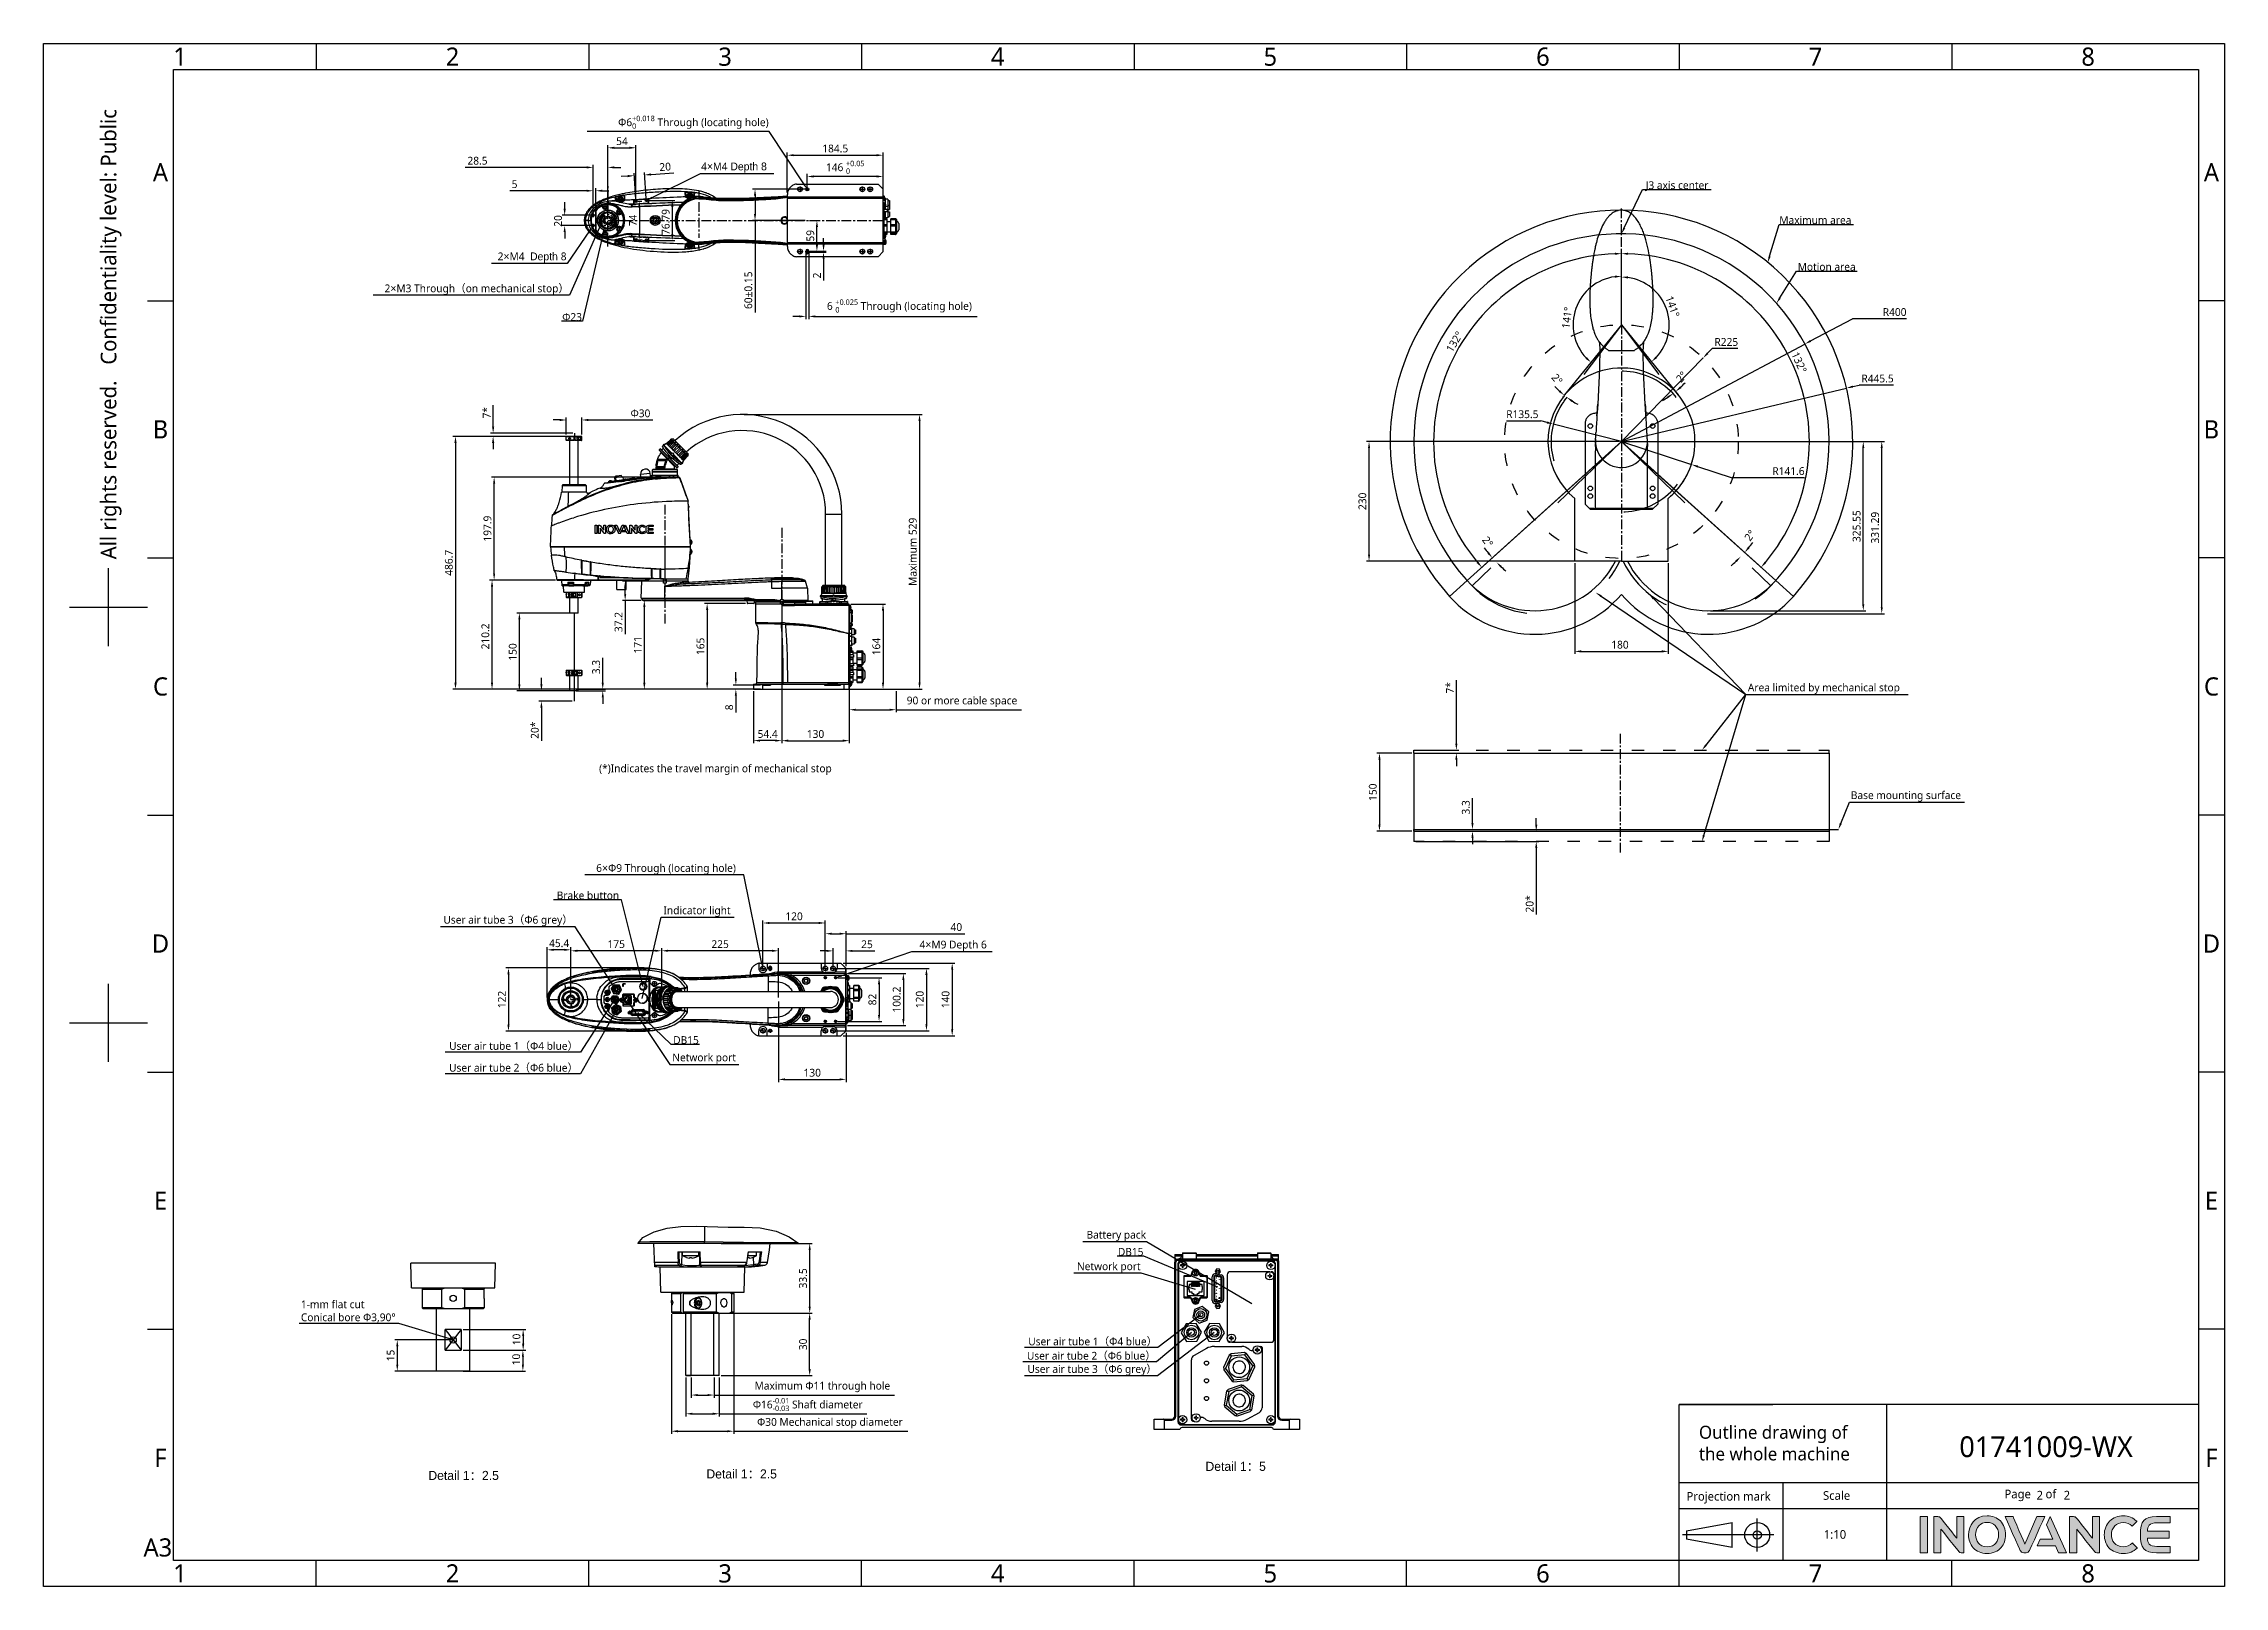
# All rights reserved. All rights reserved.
# Model space of a CAD drawing. Header units: millimetres. Extents: x 5828 to 6704, y 123 to 421.
# Drawn here: x 6283.7 to 6703.7, y 123.6 to 420.6 of the extents above; entities that cross this region are included whole.
import ezdxf
from ezdxf import colors
from ezdxf.entities.mleader import LeaderData, LeaderLine
from ezdxf.enums import TextEntityAlignment as Align
from ezdxf.math import Vec2, Vec3

# ---------------------------------------------------------------- set-up
doc = ezdxf.new("R2010")
doc.units = ezdxf.units.MM
doc.linetypes.add('ACAD_ISO03W100', pattern=[30, 12, -18])
doc.linetypes.add('CENTER', pattern=[0.6, 0.375, -0.075, 0.075, -0.075])
doc.layers.add('logo-蓝色', color=7, linetype='Continuous', true_color=0x008ccf)
for name, color, linetype in [('中心线', 7, 'Continuous'), ('外形图', 7, 'Continuous'), ('多重引线', 7, 'Continuous'), ('尺寸标注', 7, 'Continuous'), ('模板', 7, 'Continuous'), ('运动范围', 7, 'Continuous')]:
    doc.layers.add(name, color=color, linetype=linetype)
doc.styles.get("Standard").update_dxf_attribs({"font": 'msyh.ttc'})
doc.styles.add('微软雅黑', font='msyh.ttc')
doc.styles.add('思源黑', font='SourceHanSansCN-Normal.ttf')
doc.dimstyles.new('半径标注', dxfattribs={"dimtxt": 7, "dimasz": 3, "dimexe": 1.25, "dimexo": 0.625, "dimtad": 1, "dimtoh": 1, "dimlfac": 4, "dimdsep": 46, "dimtxsty": 'Standard', "dimcen": 2.5, "dimadec": 0, "dimazin": 0, "dimtfac": 1, "dimtmove": 0, "dimatfit": 3, "dimfxl": 1, "dimarcsym": 0})
doc.dimstyles.new('尺寸标注_1_20比例', dxfattribs={"dimtxt": 1.5, "dimasz": 1.25, "dimexe": 0.5, "dimexo": 0.4, "dimgap": 0.5, "dimtad": 1, "dimdec": 1, "dimlfac": 10, "dimdsep": 46, "dimtxsty": '微软雅黑', "dimcen": 0.09, "dimadec": 0, "dimazin": 0, "dimtp": 0.01, "dimtm": 0.01, "dimtfac": 1, "dimtdec": 1, "dimtofl": 0, "dimtmove": 0, "dimatfit": 3, "dimfxl": 1, "dimtolj": 1, "dimarcsym": 0})
doc.dimstyles.new('尺寸标注_细节_1_10比例', dxfattribs={"dimtxt": 1.5, "dimasz": 1.25, "dimexe": 0.5, "dimexo": 0.4, "dimgap": 0.5, "dimtad": 1, "dimlfac": 10, "dimdsep": 46, "dimtxsty": '微软雅黑', "dimcen": 0.09, "dimadec": 0, "dimazin": 0, "dimtp": 0.01, "dimtm": 0.01, "dimtfac": 1, "dimtofl": 0, "dimtmove": 0, "dimatfit": 3, "dimfxl": 1, "dimtolj": 1, "dimarcsym": 0})

msp = doc.modelspace()

# ---------------------------------------------------------------- texts
at = {"layer": '外形图', "insert": (6390.6341, 281.8497), "char_height": 1.5, "attachment_point": 1}
msp.add_mtext_dynamic_manual_height_columns('(*){\\C7;Indicates the travel margin of mechanical stop}', width=209.982192, gutter_width=25, heights=[0], dxfattribs=at)
at = {"layer": '外形图', "char_height": 1.75, "width": 17.288883, "attachment_point": 1, "style": '思源黑'}
for s, insert in [('{\\fSource Han Sans CN Regular|b0|i0|c0|p34;Detail 1：5}', (6507.4259, 147.6001)), ('{\\fSource Han Sans CN Regular|b0|i0|c0|p34;Detail 1：2.5}', (6357.7578, 145.8502)), ('{\\fSource Han Sans CN Regular|b0|i0|c0|p34;Detail 1：2.5}', (6411.3034, 146.1475))]:
    msp.add_mtext(s, dxfattribs=dict(at, insert=insert))

# ---------------------------------------------------------------- blocks, each defined once
blk = doc.blocks.new('图纸页')
at = {"layer": 'logo-蓝色'}
h = blk.add_hatch(color=256, dxfattribs=at)
h.dxf.hatch_style = 1
edge = h.paths.add_edge_path()
edge.add_spline(control_points=[(6645.09, 130.11), (6645.09, 130.11), (6646.46, 130.11), (6646.46, 130.11), (6646.46, 130.11), (6646.46, 130.11), (6646.46, 137.06), (6646.46, 137.06), (6646.46, 137.06), (6646.46, 137.06), (6645.09, 137.06), (6645.09, 137.06), (6645.09, 137.06), (6645.09, 137.06), (6645.09, 130.11), (6645.09, 130.11)], knot_values=[0, 0, 0, 0, 0.25, 0.25, 0.25, 0.25, 0.5, 0.5, 0.5, 0.5, 0.75, 0.75, 0.75, 0.75, 1, 1, 1, 1], degree=3, periodic=1)
h = blk.add_hatch(color=256, dxfattribs=at)
h.dxf.hatch_style = 1
edge = h.paths.add_edge_path()
edge.add_spline(control_points=[(6652.11, 137.07), (6652.11, 137.07), (6652.11, 132.88), (6652.11, 132.88), (6652.11, 132.88), (6652.11, 132.88), (6649.04, 136.76), (6649.04, 136.76), (6649.04, 136.76), (6648.9, 136.94), (6648.69, 137.06), (6648.44, 137.06), (6648.44, 137.06), (6648.44, 137.06), (6647.69, 137.06), (6647.69, 137.06), (6647.69, 137.06), (6647.69, 137.06), (6647.69, 130.1), (6647.69, 130.1), (6647.69, 130.1), (6647.69, 130.1), (6649.07, 130.1), (6649.07, 130.1), (6649.07, 130.1), (6649.07, 130.1), (6649.07, 134.65), (6649.07, 134.65), (6649.07, 134.65), (6649.07, 134.65), (6652.52, 130.31), (6652.52, 130.31), (6652.52, 130.31), (6652.62, 130.18), (6652.77, 130.1), (6652.95, 130.1), (6652.95, 130.1), (6652.95, 130.1), (6653.49, 130.1), (6653.49, 130.1), (6653.49, 130.1), (6653.49, 130.1), (6653.49, 137.07), (6653.49, 137.07), (6653.49, 137.07), (6653.49, 137.07), (6652.11, 137.07), (6652.11, 137.07)], knot_values=[0, 0, 0, 0, 0.083333, 0.083333, 0.083333, 0.083333, 0.166667, 0.166667, 0.166667, 0.166667, 0.25, 0.25, 0.25, 0.25, 0.333333, 0.333333, 0.333333, 0.333333, 0.416667, 0.416667, 0.416667, 0.416667, 0.5, 0.5, 0.5, 0.5, 0.583333, 0.583333, 0.583333, 0.583333, 0.666667, 0.666667, 0.666667, 0.666667, 0.75, 0.75, 0.75, 0.75, 0.833333, 0.833333, 0.833333, 0.833333, 0.916667, 0.916667, 0.916667, 0.916667, 1, 1, 1, 1], degree=3, periodic=1)
h = blk.add_hatch(color=256, dxfattribs=at)
h.dxf.hatch_style = 1
edge = h.paths.add_edge_path(flags=16)
edge.add_spline(control_points=[(6656.4, 135.34), (6656.79, 135.74), (6657.32, 135.94), (6657.96, 135.94), (6657.96, 135.94), (6658.6, 135.94), (6659.12, 135.74), (6659.51, 135.35), (6659.51, 135.35), (6659.94, 134.91), (6660.18, 134.25), (6660.17, 133.54), (6660.17, 133.54), (6660.15, 132.42), (6659.56, 131.23), (6657.96, 131.23), (6657.96, 131.23), (6656.38, 131.23), (6655.78, 132.42), (6655.75, 133.53), (6655.75, 133.53), (6655.73, 134.23), (6655.97, 134.89), (6656.4, 135.34)], knot_values=[0, 0, 0, 0, 0.166667, 0.166667, 0.166667, 0.166667, 0.333333, 0.333333, 0.333333, 0.333333, 0.5, 0.5, 0.5, 0.5, 0.666667, 0.666667, 0.666667, 0.666667, 0.833333, 0.833333, 0.833333, 0.833333, 1, 1, 1, 1], degree=3, periodic=0)
edge = h.paths.add_edge_path()
edge.add_spline(control_points=[(6657.96, 137.21), (6655.5, 137.21), (6654.39, 135.31), (6654.39, 133.54), (6654.39, 133.54), (6654.39, 132.58), (6654.7, 131.71), (6655.26, 131.07), (6655.26, 131.07), (6655.9, 130.34), (6656.83, 129.96), (6657.96, 129.96), (6657.96, 129.96), (6659.09, 129.96), (6660.02, 130.35), (6660.66, 131.08), (6660.66, 131.08), (6661.21, 131.72), (6661.52, 132.6), (6661.53, 133.55), (6661.53, 133.55), (6661.54, 134.58), (6661.17, 135.55), (6660.51, 136.22), (6660.51, 136.22), (6659.87, 136.87), (6658.99, 137.21), (6657.96, 137.21)], knot_values=[0, 0, 0, 0, 0.142857, 0.142857, 0.142857, 0.142857, 0.285714, 0.285714, 0.285714, 0.285714, 0.428571, 0.428571, 0.428571, 0.428571, 0.571429, 0.571429, 0.571429, 0.571429, 0.714286, 0.714286, 0.714286, 0.714286, 0.857143, 0.857143, 0.857143, 0.857143, 1, 1, 1, 1], degree=3, periodic=0)
h = blk.add_hatch(color=256, dxfattribs=at)
h.dxf.hatch_style = 1
edge = h.paths.add_edge_path()
edge.add_spline(control_points=[(6667.51, 137.06), (6667.51, 137.06), (6665.24, 131.74), (6665.24, 131.74), (6665.24, 131.74), (6665.24, 131.74), (6662.96, 137.06), (6662.96, 137.06), (6662.96, 137.06), (6662.96, 137.06), (6661.41, 137.06), (6661.41, 137.06), (6661.41, 137.06), (6661.41, 137.06), (6664.34, 130.55), (6664.34, 130.55), (6664.34, 130.55), (6664.45, 130.29), (6664.71, 130.11), (6665.02, 130.11), (6665.02, 130.11), (6665.02, 130.11), (6665.02, 130.11), (6665.02, 130.11), (6665.02, 130.11), (6665.02, 130.11), (6665.45, 130.11), (6665.45, 130.11), (6665.45, 130.11), (6665.45, 130.11), (6665.45, 130.11), (6665.45, 130.11), (6665.45, 130.11), (6665.76, 130.11), (6666.02, 130.29), (6666.14, 130.55), (6666.14, 130.55), (6666.14, 130.55), (6669.06, 137.06), (6669.06, 137.06), (6669.06, 137.06), (6669.06, 137.06), (6667.51, 137.06), (6667.51, 137.06)], knot_values=[0, 0, 0, 0, 0.090909, 0.090909, 0.090909, 0.090909, 0.181818, 0.181818, 0.181818, 0.181818, 0.272727, 0.272727, 0.272727, 0.272727, 0.363636, 0.363636, 0.363636, 0.363636, 0.454545, 0.454545, 0.454545, 0.454545, 0.545455, 0.545455, 0.545455, 0.545455, 0.636364, 0.636364, 0.636364, 0.636364, 0.727273, 0.727273, 0.727273, 0.727273, 0.818182, 0.818182, 0.818182, 0.818182, 0.909091, 0.909091, 0.909091, 0.909091, 1, 1, 1, 1], degree=3, periodic=1)
h = blk.add_hatch(color=256, dxfattribs=at)
h.dxf.hatch_style = 1
edge = h.paths.add_edge_path()
edge.add_spline(control_points=[(6670.13, 137.06), (6670.13, 137.06), (6669.41, 135.45), (6669.41, 135.45), (6669.41, 135.45), (6669.41, 135.45), (6670.61, 132.7), (6670.61, 132.7), (6670.61, 132.7), (6670.61, 132.7), (6668.17, 132.7), (6668.17, 132.7), (6668.17, 132.7), (6668.17, 132.7), (6667.59, 131.4), (6667.59, 131.4), (6667.59, 131.4), (6667.59, 131.4), (6671.16, 131.4), (6671.16, 131.4), (6671.16, 131.4), (6671.16, 131.4), (6671.74, 130.11), (6671.74, 130.11), (6671.74, 130.11), (6671.74, 130.11), (6673.25, 130.11), (6673.25, 130.11), (6673.25, 130.11), (6673.25, 130.11), (6670.13, 137.06), (6670.13, 137.06)], knot_values=[0, 0, 0, 0, 0.125, 0.125, 0.125, 0.125, 0.25, 0.25, 0.25, 0.25, 0.375, 0.375, 0.375, 0.375, 0.5, 0.5, 0.5, 0.5, 0.625, 0.625, 0.625, 0.625, 0.75, 0.75, 0.75, 0.75, 0.875, 0.875, 0.875, 0.875, 1, 1, 1, 1], degree=3, periodic=1)
h = blk.add_hatch(color=256, dxfattribs=at)
h.dxf.hatch_style = 1
edge = h.paths.add_edge_path()
edge.add_spline(control_points=[(6678.25, 137.07), (6678.25, 137.07), (6678.25, 132.88), (6678.25, 132.88), (6678.25, 132.88), (6678.25, 132.88), (6675.18, 136.76), (6675.18, 136.76), (6675.18, 136.76), (6675.04, 136.94), (6674.82, 137.06), (6674.58, 137.06), (6674.58, 137.06), (6674.58, 137.06), (6673.83, 137.06), (6673.83, 137.06), (6673.83, 137.06), (6673.83, 137.06), (6673.83, 130.1), (6673.83, 130.1), (6673.83, 130.1), (6673.83, 130.1), (6675.21, 130.1), (6675.21, 130.1), (6675.21, 130.1), (6675.21, 130.1), (6675.21, 134.65), (6675.21, 134.65), (6675.21, 134.65), (6675.21, 134.65), (6678.66, 130.31), (6678.66, 130.31), (6678.66, 130.31), (6678.76, 130.18), (6678.91, 130.1), (6679.09, 130.1), (6679.09, 130.1), (6679.09, 130.1), (6679.63, 130.1), (6679.63, 130.1), (6679.63, 130.1), (6679.63, 130.1), (6679.63, 137.07), (6679.63, 137.07), (6679.63, 137.07), (6679.63, 137.07), (6678.25, 137.07), (6678.25, 137.07)], knot_values=[0, 0, 0, 0, 0.083333, 0.083333, 0.083333, 0.083333, 0.166667, 0.166667, 0.166667, 0.166667, 0.25, 0.25, 0.25, 0.25, 0.333333, 0.333333, 0.333333, 0.333333, 0.416667, 0.416667, 0.416667, 0.416667, 0.5, 0.5, 0.5, 0.5, 0.583333, 0.583333, 0.583333, 0.583333, 0.666667, 0.666667, 0.666667, 0.666667, 0.75, 0.75, 0.75, 0.75, 0.833333, 0.833333, 0.833333, 0.833333, 0.916667, 0.916667, 0.916667, 0.916667, 1, 1, 1, 1], degree=3, periodic=1)
h = blk.add_hatch(color=256, dxfattribs=at)
h.dxf.hatch_style = 1
edge = h.paths.add_edge_path()
edge.add_spline(control_points=[(6685.92, 131.95), (6685.49, 131.52), (6684.84, 131.26), (6684.22, 131.26), (6684.22, 131.26), (6682.52, 131.26), (6681.9, 132.44), (6681.9, 133.55), (6681.9, 133.55), (6681.89, 134.21), (6682.13, 134.83), (6682.55, 135.26), (6682.55, 135.26), (6682.96, 135.67), (6683.54, 135.89), (6684.22, 135.89), (6684.22, 135.89), (6684.85, 135.89), (6685.43, 135.66), (6685.85, 135.25), (6685.85, 135.25), (6685.85, 135.25), (6685.88, 135.22), (6685.88, 135.22), (6685.88, 135.22), (6685.88, 135.22), (6686.8, 136.12), (6686.8, 136.12), (6686.8, 136.12), (6686.8, 136.12), (6686.77, 136.15), (6686.77, 136.15), (6686.77, 136.15), (6686.07, 136.84), (6685.18, 137.21), (6684.22, 137.21), (6684.22, 137.21), (6683.14, 137.21), (6682.22, 136.86), (6681.56, 136.2), (6681.56, 136.2), (6680.9, 135.53), (6680.53, 134.57), (6680.53, 133.54), (6680.53, 133.54), (6680.54, 132.58), (6680.85, 131.7), (6681.41, 131.07), (6681.41, 131.07), (6682.06, 130.34), (6683.03, 129.96), (6684.22, 129.96), (6684.22, 129.96), (6685.26, 129.96), (6686.17, 130.32), (6686.86, 130.99), (6686.86, 130.99), (6686.86, 130.99), (6686.89, 131.02), (6686.89, 131.02), (6686.89, 131.02), (6686.89, 131.02), (6685.95, 131.98), (6685.95, 131.98), (6685.95, 131.98), (6685.95, 131.98), (6685.92, 131.95), (6685.92, 131.95)], knot_values=[0, 0, 0, 0, 0.058824, 0.058824, 0.058824, 0.058824, 0.117647, 0.117647, 0.117647, 0.117647, 0.176471, 0.176471, 0.176471, 0.176471, 0.235294, 0.235294, 0.235294, 0.235294, 0.294118, 0.294118, 0.294118, 0.294118, 0.352941, 0.352941, 0.352941, 0.352941, 0.411765, 0.411765, 0.411765, 0.411765, 0.470588, 0.470588, 0.470588, 0.470588, 0.529412, 0.529412, 0.529412, 0.529412, 0.588235, 0.588235, 0.588235, 0.588235, 0.647059, 0.647059, 0.647059, 0.647059, 0.705882, 0.705882, 0.705882, 0.705882, 0.764706, 0.764706, 0.764706, 0.764706, 0.823529, 0.823529, 0.823529, 0.823529, 0.882353, 0.882353, 0.882353, 0.882353, 0.941176, 0.941176, 0.941176, 0.941176, 1, 1, 1, 1], degree=3, periodic=0)
h = blk.add_hatch(color=256, dxfattribs=at)
h.dxf.hatch_style = 1
edge = h.paths.add_edge_path()
edge.add_spline(control_points=[(6690.62, 135.85), (6690.62, 135.85), (6693.22, 135.85), (6693.22, 135.85), (6693.22, 135.85), (6693.22, 135.85), (6693.22, 137.06), (6693.22, 137.06), (6693.22, 137.06), (6693.22, 137.06), (6690.59, 137.06), (6690.59, 137.06), (6690.59, 137.06), (6688.16, 137.06), (6687.49, 136.14), (6687.49, 133.67), (6687.49, 133.67), (6687.49, 133.67), (6687.49, 133.59), (6687.49, 133.59), (6687.49, 133.59), (6687.49, 133.59), (6687.49, 133.58), (6687.49, 133.58), (6687.49, 133.58), (6687.49, 133.58), (6687.49, 133.58), (6687.49, 133.58), (6687.49, 133.58), (6687.49, 133.58), (6687.49, 133.58), (6687.49, 133.58), (6687.49, 133.58), (6687.49, 133.58), (6687.49, 133.49), (6687.49, 133.49), (6687.49, 133.49), (6687.49, 131.03), (6688.16, 130.1), (6690.59, 130.1), (6690.59, 130.1), (6690.59, 130.1), (6693.22, 130.1), (6693.22, 130.1), (6693.22, 130.1), (6693.22, 130.1), (6693.22, 131.31), (6693.22, 131.31), (6693.22, 131.31), (6693.22, 131.31), (6690.62, 131.31), (6690.62, 131.31), (6690.62, 131.31), (6689.98, 131.31), (6689.49, 131.43), (6689.2, 131.77), (6689.2, 131.77), (6688.97, 132.03), (6688.86, 132.45), (6688.83, 132.93), (6688.83, 132.93), (6688.83, 132.93), (6692.99, 132.93), (6692.99, 132.93), (6692.99, 132.93), (6692.99, 132.93), (6692.99, 133.58), (6692.99, 133.58), (6692.99, 133.58), (6692.99, 133.58), (6692.99, 134.23), (6692.99, 134.23), (6692.99, 134.23), (6692.99, 134.23), (6688.83, 134.23), (6688.83, 134.23), (6688.83, 134.23), (6688.86, 134.71), (6688.97, 135.13), (6689.2, 135.4), (6689.2, 135.4), (6689.49, 135.73), (6689.98, 135.85), (6690.62, 135.85)], knot_values=[0, 0, 0, 0, 0.047619, 0.047619, 0.047619, 0.047619, 0.095238, 0.095238, 0.095238, 0.095238, 0.142857, 0.142857, 0.142857, 0.142857, 0.190476, 0.190476, 0.190476, 0.190476, 0.238095, 0.238095, 0.238095, 0.238095, 0.285714, 0.285714, 0.285714, 0.285714, 0.333333, 0.333333, 0.333333, 0.333333, 0.380952, 0.380952, 0.380952, 0.380952, 0.428571, 0.428571, 0.428571, 0.428571, 0.47619, 0.47619, 0.47619, 0.47619, 0.52381, 0.52381, 0.52381, 0.52381, 0.571429, 0.571429, 0.571429, 0.571429, 0.619048, 0.619048, 0.619048, 0.619048, 0.666667, 0.666667, 0.666667, 0.666667, 0.714286, 0.714286, 0.714286, 0.714286, 0.761905, 0.761905, 0.761905, 0.761905, 0.809524, 0.809524, 0.809524, 0.809524, 0.857143, 0.857143, 0.857143, 0.857143, 0.904762, 0.904762, 0.904762, 0.904762, 0.952381, 0.952381, 0.952381, 0.952381, 1, 1, 1, 1], degree=3, periodic=0)
at = {"layer": 'logo-蓝色', "lineweight": 9}
for points, knots in [([(6646.46, 137.06), (6646.46, 137.06), (6646.46, 137.06), (6645.09, 137.06), (6645.09, 137.06)], [0.5, 0.5, 0.5, 0.5, 0.5, 0.75, 0.75, 0.75, 0.75]), ([(6645.09, 137.06), (6645.09, 137.06), (6645.09, 137.06), (6645.09, 130.11), (6645.09, 130.11)], [0.75, 0.75, 0.75, 0.75, 0.75, 1, 1, 1, 1]), ([(6646.46, 130.11), (6646.46, 130.11), (6646.46, 130.11), (6646.46, 137.06), (6646.46, 137.06)], [0.25, 0.25, 0.25, 0.25, 0.25, 0.5, 0.5, 0.5, 0.5]), ([(6648.44, 137.06), (6648.44, 137.06), (6648.44, 137.06), (6647.69, 137.06), (6647.69, 137.06)], [0.25, 0.25, 0.25, 0.25, 0.25000001, 0.33333333, 0.33333333, 0.33333333, 0.33333333]), ([(6647.69, 137.06), (6647.69, 137.06), (6647.69, 137.06), (6647.69, 130.1), (6647.69, 130.1)], [0.33333333, 0.33333333, 0.33333333, 0.33333333, 0.33333334, 0.41666667, 0.41666667, 0.41666667, 0.41666667]), ([(6649.04, 136.76), (6649.04, 136.76), (6648.9, 136.94), (6648.69, 137.06), (6648.44, 137.06)], [0.16666667, 0.16666667, 0.16666667, 0.16666667, 0.16666668, 0.25, 0.25, 0.25, 0.25]), ([(6652.11, 132.88), (6652.11, 132.88), (6652.11, 132.88), (6649.04, 136.76), (6649.04, 136.76)], [0.08333333, 0.08333333, 0.08333333, 0.08333333, 0.08333334, 0.16666667, 0.16666667, 0.16666667, 0.16666667]), ([(6649.07, 130.1), (6649.07, 130.1), (6649.07, 130.1), (6649.07, 134.65), (6649.07, 134.65)], [0.5, 0.5, 0.5, 0.5, 0.50000001, 0.58333333, 0.58333333, 0.58333333, 0.58333333]), ([(6649.07, 134.65), (6649.07, 134.65), (6649.07, 134.65), (6652.52, 130.31), (6652.52, 130.31)], [0.58333333, 0.58333333, 0.58333333, 0.58333333, 0.58333334, 0.66666667, 0.66666667, 0.66666667, 0.66666667]), ([(6653.49, 137.07), (6653.49, 137.07), (6653.49, 137.07), (6652.11, 137.07), (6652.11, 137.07)], [0.91666667, 0.91666667, 0.91666667, 0.91666667, 0.91666668, 1, 1, 1, 1]), ([(6653.49, 130.1), (6653.49, 130.1), (6653.49, 130.1), (6653.49, 137.07), (6653.49, 137.07)], [0.83333333, 0.83333333, 0.83333333, 0.83333333, 0.83333334, 0.91666667, 0.91666667, 0.91666667, 0.91666667]), ([(6655.75, 133.53), (6655.75, 133.53), (6655.73, 134.23), (6655.97, 134.89), (6656.4, 135.34)], [0.8333333, 0.8333333, 0.8333333, 0.8333333, 0.8333333, 1, 1, 1, 1]), ([(6660.51, 136.22), (6660.51, 136.22), (6659.87, 136.87), (6658.99, 137.21), (6657.96, 137.21)], [0.8571429, 0.8571429, 0.8571429, 0.8571429, 0.8571429, 1, 1, 1, 1]), ([(6657.96, 135.94), (6657.96, 135.94), (6658.6, 135.94), (6659.12, 135.74), (6659.51, 135.35)], [0.1666667, 0.1666667, 0.1666667, 0.1666667, 0.1666667, 0.3333333, 0.3333333, 0.3333333, 0.3333333]), ([(6659.51, 135.35), (6659.51, 135.35), (6659.94, 134.91), (6660.18, 134.25), (6660.17, 133.54)], [0.3333333, 0.3333333, 0.3333333, 0.3333333, 0.3333333, 0.5, 0.5, 0.5, 0.5]), ([(6661.53, 133.55), (6661.53, 133.55), (6661.54, 134.58), (6661.17, 135.55), (6660.51, 136.22)], [0.7142857, 0.7142857, 0.7142857, 0.7142857, 0.7142857, 0.8571429, 0.8571429, 0.8571429, 0.8571429]), ([(6662.96, 137.06), (6662.96, 137.06), (6662.96, 137.06), (6661.41, 137.06), (6661.41, 137.06)], [0.18181818, 0.18181818, 0.18181818, 0.18181818, 0.18181819, 0.27272727, 0.27272727, 0.27272727, 0.27272727]), ([(6661.41, 137.06), (6661.41, 137.06), (6661.41, 137.06), (6664.34, 130.55), (6664.34, 130.55)], [0.27272727, 0.27272727, 0.27272727, 0.27272727, 0.27272728, 0.36363636, 0.36363636, 0.36363636, 0.36363636]), ([(6665.24, 131.74), (6665.24, 131.74), (6665.24, 131.74), (6662.96, 137.06), (6662.96, 137.06)], [0.09090909, 0.09090909, 0.09090909, 0.09090909, 0.0909091, 0.18181818, 0.18181818, 0.18181818, 0.18181818]), ([(6666.14, 130.55), (6666.14, 130.55), (6666.14, 130.55), (6669.06, 137.06), (6669.06, 137.06)], [0.81818182, 0.81818182, 0.81818182, 0.81818182, 0.81818183, 0.90909091, 0.90909091, 0.90909091, 0.90909091]), ([(6669.06, 137.06), (6669.06, 137.06), (6669.06, 137.06), (6667.51, 137.06), (6667.51, 137.06)], [0.90909091, 0.90909091, 0.90909091, 0.90909091, 0.90909092, 1, 1, 1, 1]), ([(6669.41, 135.45), (6669.41, 135.45), (6669.41, 135.45), (6670.61, 132.7), (6670.61, 132.7)], [0.125, 0.125, 0.125, 0.125, 0.125, 0.25, 0.25, 0.25, 0.25]), ([(6673.25, 130.11), (6673.25, 130.11), (6673.25, 130.11), (6670.13, 137.06), (6670.13, 137.06)], [0.875, 0.875, 0.875, 0.875, 0.875, 1, 1, 1, 1]), ([(6674.58, 137.06), (6674.58, 137.06), (6674.58, 137.06), (6673.83, 137.06), (6673.83, 137.06)], [0.25, 0.25, 0.25, 0.25, 0.25000001, 0.33333333, 0.33333333, 0.33333333, 0.33333333]), ([(6673.83, 137.06), (6673.83, 137.06), (6673.83, 137.06), (6673.83, 130.1), (6673.83, 130.1)], [0.33333333, 0.33333333, 0.33333333, 0.33333333, 0.33333334, 0.41666667, 0.41666667, 0.41666667, 0.41666667]), ([(6675.18, 136.76), (6675.18, 136.76), (6675.04, 136.94), (6674.82, 137.06), (6674.58, 137.06)], [0.16666667, 0.16666667, 0.16666667, 0.16666667, 0.16666668, 0.25, 0.25, 0.25, 0.25]), ([(6678.25, 132.88), (6678.25, 132.88), (6678.25, 132.88), (6675.18, 136.76), (6675.18, 136.76)], [0.08333333, 0.08333333, 0.08333333, 0.08333333, 0.08333334, 0.16666667, 0.16666667, 0.16666667, 0.16666667]), ([(6675.21, 130.1), (6675.21, 130.1), (6675.21, 130.1), (6675.21, 134.65), (6675.21, 134.65)], [0.5, 0.5, 0.5, 0.5, 0.50000001, 0.58333333, 0.58333333, 0.58333333, 0.58333333]), ([(6675.21, 134.65), (6675.21, 134.65), (6675.21, 134.65), (6678.66, 130.31), (6678.66, 130.31)], [0.58333333, 0.58333333, 0.58333333, 0.58333333, 0.58333334, 0.66666667, 0.66666667, 0.66666667, 0.66666667]), ([(6679.63, 137.07), (6679.63, 137.07), (6679.63, 137.07), (6678.25, 137.07), (6678.25, 137.07)], [0.91666667, 0.91666667, 0.91666667, 0.91666667, 0.91666668, 1, 1, 1, 1]), ([(6679.63, 130.1), (6679.63, 130.1), (6679.63, 130.1), (6679.63, 137.07), (6679.63, 137.07)], [0.83333333, 0.83333333, 0.83333333, 0.83333333, 0.83333334, 0.91666667, 0.91666667, 0.91666667, 0.91666667]), ([(6681.56, 136.2), (6681.56, 136.2), (6680.9, 135.53), (6680.53, 134.57), (6680.53, 133.54)], [0.58823529, 0.58823529, 0.58823529, 0.58823529, 0.5882353, 0.64705882, 0.64705882, 0.64705882, 0.64705882]), ([(6686.77, 136.15), (6686.77, 136.15), (6686.07, 136.84), (6685.18, 137.21), (6684.22, 137.21), (6684.22, 137.21), (6683.14, 137.21), (6682.22, 136.86), (6681.56, 136.2)], [0.4705882, 0.4705882, 0.4705882, 0.4705882, 0.4705882, 0.5294118, 0.5294118, 0.5294118, 0.5294118, 0.5882353, 0.5882353, 0.5882353, 0.5882353]), ([(6681.9, 133.55), (6681.9, 133.55), (6681.89, 134.21), (6682.13, 134.83), (6682.55, 135.26)], [0.11764706, 0.11764706, 0.11764706, 0.11764706, 0.11764707, 0.17647059, 0.17647059, 0.17647059, 0.17647059]), ([(6682.55, 135.26), (6682.55, 135.26), (6682.96, 135.67), (6683.54, 135.89), (6684.22, 135.89)], [0.17647059, 0.17647059, 0.17647059, 0.17647059, 0.1764706, 0.23529412, 0.23529412, 0.23529412, 0.23529412]), ([(6684.22, 135.89), (6684.22, 135.89), (6684.85, 135.89), (6685.43, 135.66), (6685.85, 135.25)], [0.23529412, 0.23529412, 0.23529412, 0.23529412, 0.23529413, 0.29411765, 0.29411765, 0.29411765, 0.29411765]), ([(6685.85, 135.25), (6685.85, 135.25), (6685.85, 135.25), (6685.88, 135.22), (6685.88, 135.22)], [0.29411765, 0.29411765, 0.29411765, 0.29411765, 0.29411766, 0.35294118, 0.35294118, 0.35294118, 0.35294118]), ([(6685.88, 135.22), (6685.88, 135.22), (6685.88, 135.22), (6686.8, 136.12), (6686.8, 136.12)], [0.35294118, 0.35294118, 0.35294118, 0.35294118, 0.35294119, 0.41176471, 0.41176471, 0.41176471, 0.41176471]), ([(6686.8, 136.12), (6686.8, 136.12), (6686.8, 136.12), (6686.77, 136.15), (6686.77, 136.15)], [0.41176471, 0.41176471, 0.41176471, 0.41176471, 0.41176472, 0.47058824, 0.47058824, 0.47058824, 0.47058824]), ([(6690.59, 137.06), (6690.59, 137.06), (6688.16, 137.06), (6687.49, 136.14), (6687.49, 133.67)], [0.14285714, 0.14285714, 0.14285714, 0.14285714, 0.14285715, 0.19047619, 0.19047619, 0.19047619, 0.19047619]), ([(6688.83, 134.23), (6688.83, 134.23), (6688.86, 134.71), (6688.97, 135.13), (6689.2, 135.4)], [0.9047619, 0.9047619, 0.9047619, 0.9047619, 0.90476191, 0.95238095, 0.95238095, 0.95238095, 0.95238095]), ([(6689.2, 135.4), (6689.2, 135.4), (6689.49, 135.73), (6689.98, 135.85), (6690.62, 135.85)], [0.95238095, 0.95238095, 0.95238095, 0.95238095, 0.95238096, 1, 1, 1, 1]), ([(6693.22, 137.06), (6693.22, 137.06), (6693.22, 137.06), (6690.59, 137.06), (6690.59, 137.06)], [0.0952381, 0.0952381, 0.0952381, 0.0952381, 0.09523811, 0.14285714, 0.14285714, 0.14285714, 0.14285714]), ([(6693.22, 135.85), (6693.22, 135.85), (6693.22, 135.85), (6693.22, 137.06), (6693.22, 137.06)], [0.04761905, 0.04761905, 0.04761905, 0.04761905, 0.04761906, 0.0952381, 0.0952381, 0.0952381, 0.0952381]), ([(6652.52, 130.31), (6652.52, 130.31), (6652.62, 130.18), (6652.77, 130.1), (6652.95, 130.1)], [0.66666667, 0.66666667, 0.66666667, 0.66666667, 0.66666668, 0.75, 0.75, 0.75, 0.75]), ([(6654.39, 133.54), (6654.39, 133.54), (6654.39, 132.58), (6654.7, 131.71), (6655.26, 131.07)], [0.1428571, 0.1428571, 0.1428571, 0.1428571, 0.1428572, 0.2857143, 0.2857143, 0.2857143, 0.2857143]), ([(6655.26, 131.07), (6655.26, 131.07), (6655.9, 130.34), (6656.83, 129.96), (6657.96, 129.96)], [0.2857143, 0.2857143, 0.2857143, 0.2857143, 0.2857143, 0.4285714, 0.4285714, 0.4285714, 0.4285714]), ([(6660.17, 133.54), (6660.17, 133.54), (6660.15, 132.42), (6659.56, 131.23), (6657.96, 131.23), (6657.96, 131.23), (6656.38, 131.23), (6655.78, 132.42), (6655.75, 133.53)], [0.5, 0.5, 0.5, 0.5, 0.5, 0.6666667, 0.6666667, 0.6666667, 0.6666667, 0.8333333, 0.8333333, 0.8333333, 0.8333333]), ([(6657.96, 129.96), (6657.96, 129.96), (6659.09, 129.96), (6660.02, 130.35), (6660.66, 131.08)], [0.4285714, 0.4285714, 0.4285714, 0.4285714, 0.4285714, 0.5714286, 0.5714286, 0.5714286, 0.5714286]), ([(6660.66, 131.08), (6660.66, 131.08), (6661.21, 131.72), (6661.52, 132.6), (6661.53, 133.55)], [0.5714286, 0.5714286, 0.5714286, 0.5714286, 0.5714286, 0.7142857, 0.7142857, 0.7142857, 0.7142857]), ([(6664.34, 130.55), (6664.34, 130.55), (6664.45, 130.29), (6664.71, 130.11), (6665.02, 130.11)], [0.36363636, 0.36363636, 0.36363636, 0.36363636, 0.36363637, 0.45454545, 0.45454545, 0.45454545, 0.45454545]), ([(6665.45, 130.11), (6665.45, 130.11), (6665.76, 130.11), (6666.02, 130.29), (6666.14, 130.55)], [0.72727273, 0.72727273, 0.72727273, 0.72727273, 0.72727274, 0.81818182, 0.81818182, 0.81818182, 0.81818182]), ([(6668.17, 132.7), (6668.17, 132.7), (6668.17, 132.7), (6667.59, 131.4), (6667.59, 131.4)], [0.375, 0.375, 0.375, 0.375, 0.375, 0.5, 0.5, 0.5, 0.5]), ([(6667.59, 131.4), (6667.59, 131.4), (6667.59, 131.4), (6671.16, 131.4), (6671.16, 131.4)], [0.5, 0.5, 0.5, 0.5, 0.5, 0.625, 0.625, 0.625, 0.625]), ([(6670.61, 132.7), (6670.61, 132.7), (6670.61, 132.7), (6668.17, 132.7), (6668.17, 132.7)], [0.25, 0.25, 0.25, 0.25, 0.25, 0.375, 0.375, 0.375, 0.375]), ([(6671.16, 131.4), (6671.16, 131.4), (6671.16, 131.4), (6671.74, 130.11), (6671.74, 130.11)], [0.625, 0.625, 0.625, 0.625, 0.625, 0.75, 0.75, 0.75, 0.75]), ([(6678.66, 130.31), (6678.66, 130.31), (6678.76, 130.18), (6678.91, 130.1), (6679.09, 130.1)], [0.66666667, 0.66666667, 0.66666667, 0.66666667, 0.66666668, 0.75, 0.75, 0.75, 0.75]), ([(6680.53, 133.54), (6680.53, 133.54), (6680.54, 132.58), (6680.85, 131.7), (6681.41, 131.07)], [0.64705882, 0.64705882, 0.64705882, 0.64705882, 0.64705883, 0.70588235, 0.70588235, 0.70588235, 0.70588235]), ([(6681.41, 131.07), (6681.41, 131.07), (6682.06, 130.34), (6683.03, 129.96), (6684.22, 129.96), (6684.22, 129.96), (6685.26, 129.96), (6686.17, 130.32), (6686.86, 130.99)], [0.7058824, 0.7058824, 0.7058824, 0.7058824, 0.7058824, 0.7647059, 0.7647059, 0.7647059, 0.7647059, 0.8235294, 0.8235294, 0.8235294, 0.8235294]), ([(6685.92, 131.95), (6685.49, 131.52), (6684.84, 131.26), (6684.22, 131.26), (6684.22, 131.26), (6682.52, 131.26), (6681.9, 132.44), (6681.9, 133.55)], [0, 0, 0, 0, 0.0588235, 0.0588235, 0.0588235, 0.0588235, 0.1176471, 0.1176471, 0.1176471, 0.1176471]), ([(6685.95, 131.98), (6685.95, 131.98), (6685.95, 131.98), (6685.92, 131.95), (6685.92, 131.95)], [0.94117647, 0.94117647, 0.94117647, 0.94117647, 0.94117648, 1, 1, 1, 1]), ([(6686.89, 131.02), (6686.89, 131.02), (6686.89, 131.02), (6685.95, 131.98), (6685.95, 131.98)], [0.88235294, 0.88235294, 0.88235294, 0.88235294, 0.88235295, 0.94117647, 0.94117647, 0.94117647, 0.94117647]), ([(6686.86, 130.99), (6686.86, 130.99), (6686.86, 130.99), (6686.89, 131.02), (6686.89, 131.02)], [0.82352941, 0.82352941, 0.82352941, 0.82352941, 0.82352942, 0.88235294, 0.88235294, 0.88235294, 0.88235294]), ([(6687.49, 133.67), (6687.49, 133.67), (6687.49, 133.67), (6687.49, 133.59), (6687.49, 133.59)], [0.19047619, 0.19047619, 0.19047619, 0.19047619, 0.1904762, 0.23809524, 0.23809524, 0.23809524, 0.23809524]), ([(6687.49, 133.59), (6687.49, 133.59), (6687.49, 133.59), (6687.49, 133.58), (6687.49, 133.58)], [0.23809524, 0.23809524, 0.23809524, 0.23809524, 0.23809525, 0.28571429, 0.28571429, 0.28571429, 0.28571429]), ([(6687.49, 133.58), (6687.49, 133.58), (6687.49, 133.58), (6687.49, 133.58), (6687.49, 133.58)], [0.28571429, 0.28571429, 0.28571429, 0.28571429, 0.2857143, 0.33333333, 0.33333333, 0.33333333, 0.33333333]), ([(6687.49, 133.58), (6687.49, 133.58), (6687.49, 133.58), (6687.49, 133.58), (6687.49, 133.58)], [0.33333333, 0.33333333, 0.33333333, 0.33333333, 0.33333334, 0.38095238, 0.38095238, 0.38095238, 0.38095238]), ([(6687.49, 133.58), (6687.49, 133.58), (6687.49, 133.58), (6687.49, 133.49), (6687.49, 133.49)], [0.38095238, 0.38095238, 0.38095238, 0.38095238, 0.38095239, 0.42857143, 0.42857143, 0.42857143, 0.42857143]), ([(6687.49, 133.49), (6687.49, 133.49), (6687.49, 131.03), (6688.16, 130.1), (6690.59, 130.1)], [0.42857143, 0.42857143, 0.42857143, 0.42857143, 0.42857144, 0.47619048, 0.47619048, 0.47619048, 0.47619048]), ([(6692.99, 134.23), (6692.99, 134.23), (6692.99, 134.23), (6688.83, 134.23), (6688.83, 134.23)], [0.85714286, 0.85714286, 0.85714286, 0.85714286, 0.85714287, 0.9047619, 0.9047619, 0.9047619, 0.9047619]), ([(6689.2, 131.77), (6689.2, 131.77), (6688.97, 132.03), (6688.86, 132.45), (6688.83, 132.93)], [0.66666667, 0.66666667, 0.66666667, 0.66666667, 0.66666668, 0.71428571, 0.71428571, 0.71428571, 0.71428571]), ([(6688.83, 132.93), (6688.83, 132.93), (6688.83, 132.93), (6692.99, 132.93), (6692.99, 132.93)], [0.71428571, 0.71428571, 0.71428571, 0.71428571, 0.71428572, 0.76190476, 0.76190476, 0.76190476, 0.76190476]), ([(6693.22, 131.31), (6693.22, 131.31), (6693.22, 131.31), (6690.62, 131.31), (6690.62, 131.31), (6690.62, 131.31), (6689.98, 131.31), (6689.49, 131.43), (6689.2, 131.77)], [0.57142857, 0.57142857, 0.57142857, 0.57142857, 0.57142858, 0.61904762, 0.61904762, 0.61904762, 0.61904763, 0.66666667, 0.66666667, 0.66666667, 0.66666667]), ([(6692.99, 133.58), (6692.99, 133.58), (6692.99, 133.58), (6692.99, 134.23), (6692.99, 134.23)], [0.80952381, 0.80952381, 0.80952381, 0.80952381, 0.80952382, 0.85714286, 0.85714286, 0.85714286, 0.85714286]), ([(6692.99, 132.93), (6692.99, 132.93), (6692.99, 132.93), (6692.99, 133.58), (6692.99, 133.58)], [0.76190476, 0.76190476, 0.76190476, 0.76190476, 0.76190477, 0.80952381, 0.80952381, 0.80952381, 0.80952381]), ([(6693.22, 130.1), (6693.22, 130.1), (6693.22, 130.1), (6693.22, 131.31), (6693.22, 131.31)], [0.52380952, 0.52380952, 0.52380952, 0.52380952, 0.52380953, 0.57142857, 0.57142857, 0.57142857, 0.57142857]), ([(6647.69, 130.1), (6647.69, 130.1), (6647.69, 130.1), (6649.07, 130.1), (6649.07, 130.1)], [0.41666667, 0.41666667, 0.41666667, 0.41666667, 0.41666668, 0.5, 0.5, 0.5, 0.5]), ([(6652.95, 130.1), (6652.95, 130.1), (6652.95, 130.1), (6653.49, 130.1), (6653.49, 130.1)], [0.75, 0.75, 0.75, 0.75, 0.75000001, 0.83333333, 0.83333333, 0.83333333, 0.83333333]), ([(6665.02, 130.11), (6665.02, 130.11), (6665.02, 130.11), (6665.02, 130.11), (6665.02, 130.11)], [0.45454545, 0.45454545, 0.45454545, 0.45454545, 0.45454546, 0.54545455, 0.54545455, 0.54545455, 0.54545455]), ([(6665.02, 130.11), (6665.02, 130.11), (6665.02, 130.11), (6665.45, 130.11), (6665.45, 130.11)], [0.54545455, 0.54545455, 0.54545455, 0.54545455, 0.54545456, 0.63636364, 0.63636364, 0.63636364, 0.63636364]), ([(6665.45, 130.11), (6665.45, 130.11), (6665.45, 130.11), (6665.45, 130.11), (6665.45, 130.11)], [0.63636364, 0.63636364, 0.63636364, 0.63636364, 0.63636365, 0.72727273, 0.72727273, 0.72727273, 0.72727273]), ([(6671.74, 130.11), (6671.74, 130.11), (6671.74, 130.11), (6673.25, 130.11), (6673.25, 130.11)], [0.75, 0.75, 0.75, 0.75, 0.75, 0.875, 0.875, 0.875, 0.875]), ([(6673.83, 130.1), (6673.83, 130.1), (6673.83, 130.1), (6675.21, 130.1), (6675.21, 130.1)], [0.41666667, 0.41666667, 0.41666667, 0.41666667, 0.41666668, 0.5, 0.5, 0.5, 0.5]), ([(6679.09, 130.1), (6679.09, 130.1), (6679.09, 130.1), (6679.63, 130.1), (6679.63, 130.1)], [0.75, 0.75, 0.75, 0.75, 0.75000001, 0.83333333, 0.83333333, 0.83333333, 0.83333333]), ([(6690.59, 130.1), (6690.59, 130.1), (6690.59, 130.1), (6693.22, 130.1), (6693.22, 130.1)], [0.47619048, 0.47619048, 0.47619048, 0.47619048, 0.47619049, 0.52380952, 0.52380952, 0.52380952, 0.52380952])]:
    blk.add_open_spline(points, degree=3, knots=knots, dxfattribs=at)
for points in [[(6652.11, 137.07), (6652.11, 137.07), (6652.11, 132.88), (6652.11, 132.88)], [(6657.96, 137.21), (6655.5, 137.21), (6654.39, 135.31), (6654.39, 133.54)], [(6656.4, 135.34), (6656.79, 135.74), (6657.32, 135.94), (6657.96, 135.94)], [(6667.51, 137.06), (6667.51, 137.06), (6665.24, 131.74), (6665.24, 131.74)], [(6670.13, 137.06), (6670.13, 137.06), (6669.41, 135.45), (6669.41, 135.45)], [(6678.25, 137.07), (6678.25, 137.07), (6678.25, 132.88), (6678.25, 132.88)], [(6690.62, 135.85), (6690.62, 135.85), (6693.22, 135.85), (6693.22, 135.85)], [(6645.09, 130.11), (6645.09, 130.11), (6646.46, 130.11), (6646.46, 130.11)]]:
    blk.add_open_spline(points, degree=3, dxfattribs=at)
at = {"layer": '模板', "color": 2}
for p, q in [((6336.16, 420.62), (6336.16, 415.62)), ((6388.66, 420.62), (6388.66, 415.62)), ((6441.16, 420.62), (6441.16, 415.62)), ((6493.66, 420.62), (6493.66, 415.62)), ((6546.16, 420.62), (6546.16, 415.62)), ((6598.66, 420.62), (6598.66, 415.62)), ((6651.16, 420.62), (6651.16, 415.62)), ((6303.66, 371.12), (6308.66, 371.12)), ((6703.66, 371.12), (6698.66, 371.12)), ((6296.16, 304.62), (6296.16, 319.62)), ((6303.66, 321.62), (6308.66, 321.62)), ((6703.66, 321.62), (6698.66, 321.62)), ((6288.66, 312.12), (6303.66, 312.12)), ((6303.66, 272.12), (6308.66, 272.12)), ((6703.66, 272.12), (6698.66, 272.12)), ((6296.16, 224.62), (6296.16, 239.62)), ((6288.66, 232.12), (6303.66, 232.12)), ((6303.66, 222.62), (6308.66, 222.62)), ((6703.66, 222.62), (6698.66, 222.62)), ((6303.66, 173.12), (6308.66, 173.12)), ((6703.66, 173.12), (6698.66, 173.12)), ((6698.66, 158.62), (6598.66, 158.62)), ((6598.66, 128.62), (6598.66, 158.62)), ((6598.66, 158.62), (6616.66, 158.62)), ((6638.66, 128.62), (6638.66, 158.62)), ((6598.66, 128.62), (6598.66, 143.62)), ((6598.66, 143.62), (6616.66, 143.62)), ((6598.66, 143.62), (6698.66, 143.62)), ((6618.66, 128.62), (6618.66, 143.62)), ((6598.66, 138.62), (6638.66, 138.62)), ((6600.08, 134.32), (6608.88, 135.92)), ((6608.88, 131.12), (6608.88, 135.92)), ((6613.68, 130.32), (6613.68, 136.72)), ((6616.88, 133.52), (6599.28, 133.52)), ((6600.08, 134.32), (6600.08, 132.72)), ((6608.88, 131.12), (6600.08, 132.72)), ((6336.16, 123.62), (6336.16, 128.62)), ((6388.66, 123.62), (6388.66, 128.62)), ((6441.16, 123.62), (6441.16, 128.62)), ((6493.66, 123.62), (6493.66, 128.62)), ((6546.16, 123.62), (6546.16, 128.62)), ((6598.66, 123.62), (6598.66, 128.62)), ((6651.16, 123.62), (6651.16, 128.62))]:
    blk.add_line(p, q, dxfattribs=at)
for points in [[(6283.66, 123.62), (6283.66, 420.62), (6703.66, 420.62), (6703.66, 123.62)], [(6308.66, 128.62), (6308.66, 415.62), (6698.66, 415.62), (6698.66, 128.62)], [(6638.66, 138.62), (6698.66, 138.62), (6698.66, 128.62), (6638.66, 128.62)]]:
    blk.add_lwpolyline(points, close=True, dxfattribs=at)
for radius in [2.4, 0.8]:
    blk.add_circle((6613.68, 133.52), radius, dxfattribs=at)
at = {"layer": '模板', "color": 2, "style": '微软雅黑'}
for s, height, p in [('1', 3.5, (6309.91, 418.12)), ('2', 3.5, (6362.41, 418.12)), ('3', 3.5, (6414.91, 418.12)), ('4', 3.5, (6467.41, 418.12)), ('5', 3.5, (6519.91, 418.12)), ('6', 3.5, (6572.41, 418.12)), ('7', 3.5, (6624.91, 418.12)), ('8', 3.5, (6677.41, 418.12)), ('A', 3.5, (6306.16, 395.87)), ('A', 3.5, (6701.16, 395.87)), ('B', 3.5, (6306.16, 346.37)), ('B', 3.5, (6701.16, 346.37)), ('C', 3.5, (6306.16, 296.87)), ('C', 3.5, (6701.16, 296.87)), ('D', 3.5, (6306.16, 247.37)), ('D', 3.5, (6701.16, 247.37)), ('E', 3.5, (6306.16, 197.87)), ('E', 3.5, (6701.16, 197.87)), ('F', 3.5, (6306.16, 148.37)), ('F', 3.5, (6701.16, 148.37)), ('Projection mark', 1.6667, (6608.16, 140.96)), ('Scale', 1.667, (6628.97, 141.12)), ('A3', 3.5, (6305.66, 131.12)), ('1', 3.5, (6309.91, 126.12)), ('2', 3.5, (6362.41, 126.12)), ('3', 3.5, (6414.91, 126.12)), ('4', 3.5, (6467.41, 126.12)), ('5', 3.5, (6519.91, 126.12)), ('6', 3.5, (6572.41, 126.12)), ('7', 3.5, (6624.91, 126.12)), ('8', 3.5, (6677.41, 126.12))]:
    blk.add_text(s, height=height, dxfattribs=at).set_placement(p, align=Align.MIDDLE_CENTER)
blk.add_text('All rights reserved.   Confidentiality level: Public', height=3, rotation=90, dxfattribs=at).set_placement((6296.16, 364.69), align=Align.MIDDLE_CENTER)
blk.add_text('Page     of    ', height=1.6667, dxfattribs=at).set_placement((6667.41, 141.19), align=Align.MIDDLE)
at = {"layer": '模板', "color": 2, "insert": (6602.46, 154.54), "char_height": 2.5, "width": 30.2447, "attachment_point": 1, "style": '微软雅黑'}
blk.add_mtext('Outline drawing of the whole machine', dxfattribs=at)
at = {"layer": '模板', "color": 2, "style": '微软雅黑'}
for tag, height, p in [('编号', 4, (6669.32, 150.51)), ('当前页', 1.67, (6668.11, 141.19)), ('总页数', 1.67, (6673.32, 141.19)), ('比例', 1.67, (6628.66, 133.62))]:
    blk.add_attdef(tag, text='', height=height, dxfattribs=at).set_placement(p, align=Align.MIDDLE)
blk = doc.blocks.new('*D769')
at = {"layer": 'Defpoints', "color": 0}
for p in [(6399.39, 395.34), (6397.74, 390.28), (6399.74, 390.42)]:
    blk.add_point(p, dxfattribs=at)
at = {"layer": '尺寸标注', "color": 0, "lineweight": -2}
for p, q in [((6396.15, 395.12), (6394.9, 395.03)), ((6397.71, 390.68), (6397.36, 395.7)), ((6399.71, 390.82), (6399.36, 395.84)), ((6400.64, 395.43), (6405, 395.74))]:
    blk.add_line(p, q, dxfattribs=at)
at = {"layer": '尺寸标注', "color": 0}
for points in [[(6396.16, 394.91), (6396.13, 395.33), (6397.4, 395.21)], [(6400.62, 395.64), (6400.65, 395.22), (6399.39, 395.34)]]:
    blk.add_solid(points, dxfattribs=at)
at = {"layer": '尺寸标注', "color": 0, "insert": (6403.36, 396.9), "char_height": 1.5, "attachment_point": 5, "rotation": 4, "style": '微软雅黑'}
blk.add_mtext('\\A1;\\A1;20', dxfattribs=at)
blk = doc.blocks.new('*D770')
at = {"layer": 'Defpoints', "color": 0}
for p in [(6445.34, 399.14), (6426.89, 391.58), (6445.34, 391.58)]:
    blk.add_point(p, dxfattribs=at)
at = {"layer": '尺寸标注', "color": 0, "lineweight": -2}
for p, q in [((6426.89, 391.98), (6426.89, 399.64)), ((6428.14, 399.14), (6444.09, 399.14)), ((6445.34, 391.98), (6445.34, 399.64))]:
    blk.add_line(p, q, dxfattribs=at)
at = {"layer": '尺寸标注', "color": 0}
for points in [[(6428.14, 399.35), (6428.14, 398.94), (6426.89, 399.14)], [(6444.09, 398.94), (6444.09, 399.35), (6445.34, 399.14)]]:
    blk.add_solid(points, dxfattribs=at)
at = {"layer": '尺寸标注', "color": 0, "insert": (6436.12, 401.67), "char_height": 1.5, "attachment_point": 5, "style": '微软雅黑'}
blk.add_mtext('\\A1;\\A1;\\P184.5', dxfattribs=at)
blk = doc.blocks.new('*D771')
at = {"layer": 'Defpoints', "color": 0}
for p in [(6430.74, 395.05), (6430.74, 392.58), (6445.34, 392.58)]:
    blk.add_point(p, dxfattribs=at)
at = {"layer": '尺寸标注', "color": 0, "lineweight": -2}
for p, q in [((6430.74, 392.98), (6430.74, 395.55)), ((6444.09, 395.05), (6431.99, 395.05)), ((6445.34, 392.98), (6445.34, 395.55))]:
    blk.add_line(p, q, dxfattribs=at)
at = {"layer": '尺寸标注', "color": 0}
for points in [[(6431.99, 395.26), (6431.99, 394.84), (6430.74, 395.05)], [(6444.09, 394.84), (6444.09, 395.26), (6445.34, 395.05)]]:
    blk.add_solid(points, dxfattribs=at)
at = {"layer": '尺寸标注', "color": 0, "insert": (6438.04, 396.82), "char_height": 1.5, "attachment_point": 5, "style": '微软雅黑'}
blk.add_mtext('\\A1;\\A1;146 {\\H0.7x;\\S+0.05^ 0;}', dxfattribs=at)
blk = doc.blocks.new('*D772')
at = {"layer": 'Defpoints', "color": 0}
for p in [(6389.49, 387.58), (6384.01, 385.58), (6389.49, 385.58)]:
    blk.add_point(p, dxfattribs=at)
at = {"layer": '尺寸标注', "color": 0, "lineweight": -2}
for p, q in [((6389.09, 387.58), (6383.51, 387.58)), ((6384.01, 388.83), (6384.01, 390.08)), ((6389.09, 385.58), (6383.51, 385.58)), ((6384.01, 384.33), (6384.01, 383.08))]:
    blk.add_line(p, q, dxfattribs=at)
at = {"layer": '尺寸标注', "color": 0}
for points in [[(6383.8, 388.83), (6384.22, 388.83), (6384.01, 387.58)], [(6384.22, 384.33), (6383.8, 384.33), (6384.01, 385.58)]]:
    blk.add_solid(points, dxfattribs=at)
at = {"layer": '尺寸标注', "color": 0, "insert": (6382.74, 386.49), "char_height": 1.5, "attachment_point": 5, "rotation": 90, "style": '微软雅黑'}
blk.add_mtext('\\A1;\\A1;20', dxfattribs=at)
blk = doc.blocks.new('*D773')
at = {"layer": 'Defpoints', "color": 0}
for p in [(6430.74, 392.58), (6420.67, 386.58), (6430.74, 386.58)]:
    blk.add_point(p, dxfattribs=at)
at = {"layer": '尺寸标注', "color": 0, "lineweight": -2}
for p, q in [((6430.34, 392.58), (6420.17, 392.58)), ((6420.67, 391.33), (6420.67, 387.83)), ((6430.34, 386.58), (6420.17, 386.58)), ((6420.67, 386.58), (6420.67, 368.89))]:
    blk.add_line(p, q, dxfattribs=at)
at = {"layer": '尺寸标注', "color": 0}
for points in [[(6420.88, 391.33), (6420.46, 391.33), (6420.67, 392.58)], [(6420.46, 387.83), (6420.88, 387.83), (6420.67, 386.58)]]:
    blk.add_solid(points, dxfattribs=at)
at = {"layer": '尺寸标注', "color": 0, "insert": (6419.39, 373.14), "char_height": 1.5, "attachment_point": 5, "rotation": 90, "style": '微软雅黑'}
blk.add_mtext('\\A1;\\A1;60±0.15', dxfattribs=at)
blk = doc.blocks.new('*D774')
at = {"layer": 'Defpoints', "color": 0}
for p in [(6430.74, 386.58), (6432.59, 386.58), (6430.74, 380.68)]:
    blk.add_point(p, dxfattribs=at)
at = {"layer": '尺寸标注', "color": 0, "lineweight": -2}
for p, q in [((6431.14, 386.58), (6433.09, 386.58)), ((6432.59, 381.93), (6432.59, 385.33)), ((6431.14, 380.68), (6433.09, 380.68))]:
    blk.add_line(p, q, dxfattribs=at)
at = {"layer": '尺寸标注', "color": 0}
for points in [[(6432.8, 385.33), (6432.38, 385.33), (6432.59, 386.58)], [(6432.38, 381.93), (6432.8, 381.93), (6432.59, 380.68)]]:
    blk.add_solid(points, dxfattribs=at)
at = {"layer": '尺寸标注', "color": 0, "insert": (6431.32, 383.63), "char_height": 1.5, "attachment_point": 5, "rotation": 90, "style": '微软雅黑'}
blk.add_mtext('\\A1;\\A1;59', dxfattribs=at)
blk = doc.blocks.new('*D775')
at = {"layer": 'Defpoints', "color": 0}
for p in [(6430.74, 380.68), (6430.74, 380.48), (6433.86, 380.68)]:
    blk.add_point(p, dxfattribs=at)
at = {"layer": '尺寸标注', "color": 0, "lineweight": -2}
for p, q in [((6433.86, 381.93), (6433.86, 383.18)), ((6431.14, 380.68), (6434.36, 380.68)), ((6431.14, 380.48), (6434.36, 380.48)), ((6433.86, 379.23), (6433.86, 375.01))]:
    blk.add_line(p, q, dxfattribs=at)
at = {"layer": '尺寸标注', "color": 0}
for points in [[(6433.66, 381.93), (6434.07, 381.93), (6433.86, 380.68)], [(6434.07, 379.23), (6433.66, 379.23), (6433.86, 380.48)]]:
    blk.add_solid(points, dxfattribs=at)
at = {"layer": '尺寸标注', "color": 0, "insert": (6432.6, 375.98), "char_height": 1.5, "attachment_point": 5, "rotation": 90, "style": '微软雅黑'}
blk.add_mtext('\\A1;\\A1;2', dxfattribs=at)
blk = doc.blocks.new('*D776')
at = {"layer": 'Defpoints', "color": 0}
for p in [(6430.44, 380.68), (6431.04, 380.68), (6431.04, 368.11)]:
    blk.add_point(p, dxfattribs=at)
at = {"layer": '尺寸标注', "color": 0, "lineweight": -2}
for p, q in [((6430.44, 380.28), (6430.44, 367.61)), ((6431.04, 380.28), (6431.04, 367.61)), ((6429.19, 368.11), (6427.94, 368.11)), ((6432.29, 368.11), (6463.43, 368.11))]:
    blk.add_line(p, q, dxfattribs=at)
at = {"layer": '尺寸标注', "color": 0}
for points in [[(6429.19, 367.9), (6429.19, 368.31), (6430.44, 368.11)], [(6432.29, 368.31), (6432.29, 367.9), (6431.04, 368.11)]]:
    blk.add_solid(points, dxfattribs=at)
at = {"layer": '尺寸标注', "color": 0, "insert": (6448.48, 370.12), "char_height": 1.5, "attachment_point": 5, "style": '微软雅黑'}
blk.add_mtext('\\A1;\\A1;6 {\\H0.7x;\\S+0.025^ 0;} {\\C7;Through (locating hole})', dxfattribs=at)
blk = doc.blocks.new('*D777')
at = {"layer": 'Defpoints', "color": 0}
for p in [(6389.99, 392.3), (6389.49, 387.58), (6389.99, 387.58)]:
    blk.add_point(p, dxfattribs=at)
at = {"layer": '尺寸标注', "color": 0, "lineweight": -2}
for p, q in [((6388.24, 392.3), (6373.43, 392.3)), ((6389.49, 387.98), (6389.49, 392.8)), ((6389.99, 387.98), (6389.99, 392.8)), ((6391.24, 392.3), (6392.49, 392.3))]:
    blk.add_line(p, q, dxfattribs=at)
at = {"layer": '尺寸标注', "color": 0}
for points in [[(6388.24, 392.09), (6388.24, 392.5), (6389.49, 392.3)], [(6391.24, 392.5), (6391.24, 392.09), (6389.99, 392.3)]]:
    blk.add_solid(points, dxfattribs=at)
at = {"layer": '尺寸标注', "color": 0, "insert": (6374.36, 393.56), "char_height": 1.5, "attachment_point": 5, "style": '微软雅黑'}
blk.add_mtext('\\A1;\\A1;5', dxfattribs=at)
blk = doc.blocks.new('*D778')
at = {"layer": 'Defpoints', "color": 0}
for p in [(6397.74, 400.57), (6392.34, 386.58), (6397.74, 390.28)]:
    blk.add_point(p, dxfattribs=at)
at = {"layer": '尺寸标注', "color": 0, "lineweight": -2}
for p, q in [((6392.34, 386.98), (6392.34, 401.07)), ((6393.59, 400.57), (6396.49, 400.57)), ((6397.74, 390.68), (6397.74, 401.07))]:
    blk.add_line(p, q, dxfattribs=at)
at = {"layer": '尺寸标注', "color": 0}
for points in [[(6393.59, 400.78), (6393.59, 400.36), (6392.34, 400.57)], [(6396.49, 400.36), (6396.49, 400.78), (6397.74, 400.57)]]:
    blk.add_solid(points, dxfattribs=at)
at = {"layer": '尺寸标注', "color": 0, "insert": (6395.04, 401.84), "char_height": 1.5, "attachment_point": 5, "style": '微软雅黑'}
blk.add_mtext('\\A1;\\A1;54', dxfattribs=at)
blk = doc.blocks.new('*D779')
at = {"layer": 'Defpoints', "color": 0}
for p in [(6397.74, 390.28), (6397.74, 382.88), (6398.4, 382.88)]:
    blk.add_point(p, dxfattribs=at)
at = {"layer": '尺寸标注', "color": 0, "lineweight": -2}
for p, q in [((6398.14, 390.28), (6398.9, 390.28)), ((6398.4, 389.03), (6398.4, 384.13)), ((6398.14, 382.88), (6398.9, 382.88))]:
    blk.add_line(p, q, dxfattribs=at)
at = {"layer": '尺寸标注', "color": 0}
for points in [[(6398.61, 389.03), (6398.19, 389.03), (6398.4, 390.28)], [(6398.19, 384.13), (6398.61, 384.13), (6398.4, 382.88)]]:
    blk.add_solid(points, dxfattribs=at)
at = {"layer": '尺寸标注', "color": 0, "insert": (6397.15, 386.58), "char_height": 1.5, "attachment_point": 5, "rotation": 90, "style": '微软雅黑'}
blk.add_mtext('\\A1;\\A1;74', dxfattribs=at)
blk = doc.blocks.new('*D780')
at = {"layer": 'Defpoints', "color": 0}
for p in [(6399.74, 390.42), (6399.74, 382.74), (6404.74, 382.74)]:
    blk.add_point(p, dxfattribs=at)
at = {"layer": '尺寸标注', "color": 0, "lineweight": -2}
for p, q in [((6400.14, 390.42), (6405.24, 390.42)), ((6404.74, 389.17), (6404.74, 383.99)), ((6400.14, 382.74), (6405.24, 382.74))]:
    blk.add_line(p, q, dxfattribs=at)
at = {"layer": '尺寸标注', "color": 0}
for points in [[(6404.95, 389.17), (6404.53, 389.17), (6404.74, 390.42)], [(6404.53, 383.99), (6404.95, 383.99), (6404.74, 382.74)]]:
    blk.add_solid(points, dxfattribs=at)
at = {"layer": '尺寸标注', "color": 0, "insert": (6403.47, 386.28), "char_height": 1.5, "attachment_point": 5, "rotation": 90, "style": '微软雅黑'}
blk.add_mtext('\\A1;\\A1;76.79', dxfattribs=at)
blk = doc.blocks.new('*D781')
at = {"layer": 'Defpoints', "color": 0}
for p in [(6392.34, 396.79), (6389.49, 387.58), (6392.34, 386.58)]:
    blk.add_point(p, dxfattribs=at)
at = {"layer": '尺寸标注', "color": 0, "lineweight": -2}
for p, q in [((6388.24, 396.79), (6364.86, 396.79)), ((6389.49, 387.98), (6389.49, 397.29)), ((6392.34, 386.98), (6392.34, 397.29)), ((6393.59, 396.79), (6394.84, 396.79))]:
    blk.add_line(p, q, dxfattribs=at)
at = {"layer": '尺寸标注', "color": 0}
for points in [[(6388.24, 396.58), (6388.24, 397), (6389.49, 396.79)], [(6393.59, 397), (6393.59, 396.58), (6392.34, 396.79)]]:
    blk.add_solid(points, dxfattribs=at)
at = {"layer": '尺寸标注', "color": 0, "insert": (6367.22, 398.07), "char_height": 1.5, "attachment_point": 5, "style": '微软雅黑'}
blk.add_mtext('\\A1;\\A1;28.5', dxfattribs=at)
blk = doc.blocks.new('*D782')
at = {"layer": 'Defpoints', "color": 0}
for p in [(6436.19, 240.8), (6436.19, 232.4), (6444.56, 232.4)]:
    blk.add_point(p, dxfattribs=at)
at = {"layer": '尺寸标注', "color": 0, "lineweight": -2}
for p, q in [((6436.59, 240.8), (6445.06, 240.8)), ((6444.56, 239.55), (6444.56, 233.65)), ((6436.59, 232.4), (6445.06, 232.4))]:
    blk.add_line(p, q, dxfattribs=at)
at = {"layer": '尺寸标注', "color": 0}
for points in [[(6444.76, 239.55), (6444.35, 239.55), (6444.56, 240.8)], [(6444.35, 233.65), (6444.76, 233.65), (6444.56, 232.4)]]:
    blk.add_solid(points, dxfattribs=at)
at = {"layer": '尺寸标注', "color": 0, "insert": (6443.28, 236.6), "char_height": 1.5, "attachment_point": 5, "rotation": 90, "style": '微软雅黑'}
blk.add_mtext('\\A1;\\A1;82', dxfattribs=at)
blk = doc.blocks.new('*D783')
at = {"layer": 'Defpoints', "color": 0}
for p in [(6438.09, 241.6), (6438.09, 231.58), (6449.24, 231.58)]:
    blk.add_point(p, dxfattribs=at)
at = {"layer": '尺寸标注', "color": 0, "lineweight": -2}
for p, q in [((6438.49, 241.6), (6449.74, 241.6)), ((6449.24, 240.35), (6449.24, 232.83)), ((6438.49, 231.58), (6449.74, 231.58))]:
    blk.add_line(p, q, dxfattribs=at)
at = {"layer": '尺寸标注', "color": 0}
for points in [[(6449.45, 240.35), (6449.03, 240.35), (6449.24, 241.6)], [(6449.03, 232.83), (6449.45, 232.83), (6449.24, 231.58)]]:
    blk.add_solid(points, dxfattribs=at)
at = {"layer": '尺寸标注', "color": 0, "insert": (6447.96, 236.59), "char_height": 1.5, "attachment_point": 5, "rotation": 90, "style": '微软雅黑'}
blk.add_mtext('\\A1;\\A1;100.2', dxfattribs=at)
blk = doc.blocks.new('*D784')
at = {"layer": 'Defpoints', "color": 0}
for p in [(6435.69, 242.6), (6435.69, 230.6), (6453.68, 230.6)]:
    blk.add_point(p, dxfattribs=at)
at = {"layer": '尺寸标注', "color": 0, "lineweight": -2}
for p, q in [((6436.09, 242.6), (6454.18, 242.6)), ((6453.68, 241.35), (6453.68, 231.85)), ((6436.09, 230.6), (6454.18, 230.6))]:
    blk.add_line(p, q, dxfattribs=at)
at = {"layer": '尺寸标注', "color": 0}
for points in [[(6453.89, 241.35), (6453.47, 241.35), (6453.68, 242.6)], [(6453.47, 231.85), (6453.89, 231.85), (6453.68, 230.6)]]:
    blk.add_solid(points, dxfattribs=at)
at = {"layer": '尺寸标注', "color": 0, "insert": (6452.4, 236.6), "char_height": 1.5, "attachment_point": 5, "rotation": 90, "style": '微软雅黑'}
blk.add_mtext('\\A1;\\A1;120', dxfattribs=at)
blk = doc.blocks.new('*D785')
at = {"layer": 'Defpoints', "color": 0}
for p in [(6437.22, 243.6), (6437.22, 229.6), (6458.64, 229.6)]:
    blk.add_point(p, dxfattribs=at)
at = {"layer": '尺寸标注', "color": 0, "lineweight": -2}
for p, q in [((6437.62, 243.6), (6459.14, 243.6)), ((6458.64, 242.35), (6458.64, 230.85)), ((6437.62, 229.6), (6459.14, 229.6))]:
    blk.add_line(p, q, dxfattribs=at)
at = {"layer": '尺寸标注', "color": 0}
for points in [[(6458.85, 242.35), (6458.44, 242.35), (6458.64, 243.6)], [(6458.44, 230.85), (6458.85, 230.85), (6458.64, 229.6)]]:
    blk.add_solid(points, dxfattribs=at)
at = {"layer": '尺寸标注', "color": 0, "insert": (6456.12, 236.6), "char_height": 1.5, "attachment_point": 5, "rotation": 90, "style": '微软雅黑'}
blk.add_mtext('\\A1;\\A1;\\P140', dxfattribs=at)
blk = doc.blocks.new('*D786')
at = {"layer": 'Defpoints', "color": 0}
for p in [(6438.19, 245.96), (6435.69, 242.6), (6438.19, 242.6)]:
    blk.add_point(p, dxfattribs=at)
at = {"layer": '尺寸标注', "color": 0, "lineweight": -2}
for p, q in [((6434.44, 245.96), (6433.19, 245.96)), ((6435.69, 243), (6435.69, 246.46)), ((6438.19, 243), (6438.19, 246.46)), ((6439.44, 245.96), (6443.76, 245.96))]:
    blk.add_line(p, q, dxfattribs=at)
at = {"layer": '尺寸标注', "color": 0}
for points in [[(6434.44, 245.75), (6434.44, 246.16), (6435.69, 245.96)], [(6439.44, 246.16), (6439.44, 245.75), (6438.19, 245.96)]]:
    blk.add_solid(points, dxfattribs=at)
at = {"layer": '尺寸标注', "color": 0, "insert": (6442.23, 247.23), "char_height": 1.5, "attachment_point": 5, "style": '微软雅黑'}
blk.add_mtext('\\A1;\\A1;25', dxfattribs=at)
blk = doc.blocks.new('*D787')
at = {"layer": 'Defpoints', "color": 0}
for p in [(6438.19, 249.27), (6434.19, 242.6), (6438.19, 242.6)]:
    blk.add_point(p, dxfattribs=at)
at = {"layer": '尺寸标注', "color": 0, "lineweight": -2}
for p, q in [((6434.19, 243), (6434.19, 249.77)), ((6435.44, 249.27), (6436.94, 249.27)), ((6438.19, 243), (6438.19, 249.77)), ((6438.19, 249.27), (6461.05, 249.27))]:
    blk.add_line(p, q, dxfattribs=at)
at = {"layer": '尺寸标注', "color": 0}
for points in [[(6435.44, 249.47), (6435.44, 249.06), (6434.19, 249.27)], [(6436.94, 249.06), (6436.94, 249.47), (6438.19, 249.27)]]:
    blk.add_solid(points, dxfattribs=at)
at = {"layer": '尺寸标注', "color": 0, "insert": (6459.44, 250.54), "char_height": 1.5, "attachment_point": 5, "style": '微软雅黑'}
blk.add_mtext('\\A1;\\A1;40', dxfattribs=at)
blk = doc.blocks.new('*D788')
at = {"layer": 'Defpoints', "color": 0}
for p in [(6422.19, 251.33), (6422.19, 242.6), (6434.19, 242.6)]:
    blk.add_point(p, dxfattribs=at)
at = {"layer": '尺寸标注', "color": 0, "lineweight": -2}
for p, q in [((6422.19, 243), (6422.19, 251.83)), ((6432.94, 251.33), (6423.44, 251.33)), ((6434.19, 243), (6434.19, 251.83))]:
    blk.add_line(p, q, dxfattribs=at)
at = {"layer": '尺寸标注', "color": 0}
for points in [[(6423.44, 251.54), (6423.44, 251.13), (6422.19, 251.33)], [(6432.94, 251.13), (6432.94, 251.54), (6434.19, 251.33)]]:
    blk.add_solid(points, dxfattribs=at)
at = {"layer": '尺寸标注', "color": 0, "insert": (6428.19, 252.61), "char_height": 1.5, "attachment_point": 5, "style": '微软雅黑'}
blk.add_mtext('\\A1;\\A1;120', dxfattribs=at)
blk = doc.blocks.new('*D789')
at = {"layer": 'Defpoints', "color": 0}
for p in [(6425.19, 236.6), (6438.19, 230.6), (6438.19, 221.22)]:
    blk.add_point(p, dxfattribs=at)
at = {"layer": '尺寸标注', "color": 0, "lineweight": -2}
for p, q in [((6425.19, 236.2), (6425.19, 220.72)), ((6438.19, 230.2), (6438.19, 220.72)), ((6426.44, 221.22), (6436.94, 221.22))]:
    blk.add_line(p, q, dxfattribs=at)
at = {"layer": '尺寸标注', "color": 0}
for points in [[(6426.44, 221.43), (6426.44, 221.02), (6425.19, 221.22)], [(6436.94, 221.02), (6436.94, 221.43), (6438.19, 221.22)]]:
    blk.add_solid(points, dxfattribs=at)
at = {"layer": '尺寸标注', "color": 0, "insert": (6431.69, 222.5), "char_height": 1.5, "attachment_point": 5, "style": '微软雅黑'}
blk.add_mtext('\\A1;\\A1;130', dxfattribs=at)
blk = doc.blocks.new('*D790')
at = {"layer": 'Defpoints', "color": 0}
for p in [(6402.69, 245.98), (6402.69, 236.6), (6425.19, 236.6)]:
    blk.add_point(p, dxfattribs=at)
at = {"layer": '尺寸标注', "color": 0, "lineweight": -2}
for p, q in [((6402.69, 237), (6402.69, 246.48)), ((6423.94, 245.98), (6403.94, 245.98)), ((6425.19, 237), (6425.19, 246.48))]:
    blk.add_line(p, q, dxfattribs=at)
at = {"layer": '尺寸标注', "color": 0}
for points in [[(6403.94, 246.19), (6403.94, 245.77), (6402.69, 245.98)], [(6423.94, 245.77), (6423.94, 246.19), (6425.19, 245.98)]]:
    blk.add_solid(points, dxfattribs=at)
at = {"layer": '尺寸标注', "color": 0, "insert": (6413.94, 247.25), "char_height": 1.5, "attachment_point": 5, "style": '微软雅黑'}
blk.add_mtext('\\A1;\\A1;225', dxfattribs=at)
blk = doc.blocks.new('*D791')
at = {"layer": 'Defpoints', "color": 0}
for p in [(6385.19, 245.98), (6385.19, 236.6), (6402.69, 236.6)]:
    blk.add_point(p, dxfattribs=at)
at = {"layer": '尺寸标注', "color": 0, "lineweight": -2}
for p, q in [((6385.19, 237), (6385.19, 246.48)), ((6401.44, 245.98), (6386.44, 245.98)), ((6402.69, 237), (6402.69, 246.48))]:
    blk.add_line(p, q, dxfattribs=at)
at = {"layer": '尺寸标注', "color": 0}
for points in [[(6386.44, 246.19), (6386.44, 245.77), (6385.19, 245.98)], [(6401.44, 245.77), (6401.44, 246.19), (6402.69, 245.98)]]:
    blk.add_solid(points, dxfattribs=at)
at = {"layer": '尺寸标注', "color": 0, "insert": (6393.94, 247.26), "char_height": 1.5, "attachment_point": 5, "style": '微软雅黑'}
blk.add_mtext('\\A1;\\A1;175', dxfattribs=at)
blk = doc.blocks.new('*D792')
at = {"layer": 'Defpoints', "color": 0}
for p in [(6380.65, 246.17), (6380.65, 236.6), (6385.19, 236.6)]:
    blk.add_point(p, dxfattribs=at)
at = {"layer": '尺寸标注', "color": 0, "lineweight": -2}
for p, q in [((6380.65, 237), (6380.65, 246.67)), ((6383.94, 246.17), (6381.9, 246.17)), ((6385.19, 237), (6385.19, 246.67))]:
    blk.add_line(p, q, dxfattribs=at)
at = {"layer": '尺寸标注', "color": 0}
for points in [[(6381.9, 246.37), (6381.9, 245.96), (6380.65, 246.17)], [(6383.94, 245.96), (6383.94, 246.37), (6385.19, 246.17)]]:
    blk.add_solid(points, dxfattribs=at)
at = {"layer": '尺寸标注', "color": 0, "insert": (6382.95, 247.43), "char_height": 1.5, "attachment_point": 5, "style": '微软雅黑'}
blk.add_mtext('\\A1;\\A1;45.4', dxfattribs=at)
blk = doc.blocks.new('*D793')
at = {"layer": 'Defpoints', "color": 0}
for p in [(6397.46, 242.7), (6373.19, 230.5), (6397.67, 230.5)]:
    blk.add_point(p, dxfattribs=at)
at = {"layer": '尺寸标注', "color": 0, "lineweight": -2}
for p, q in [((6397.06, 242.7), (6372.69, 242.7)), ((6373.19, 241.45), (6373.19, 231.75)), ((6397.27, 230.5), (6372.69, 230.5))]:
    blk.add_line(p, q, dxfattribs=at)
at = {"layer": '尺寸标注', "color": 0}
for points in [[(6373.39, 241.45), (6372.98, 241.45), (6373.19, 242.7)], [(6372.98, 231.75), (6373.39, 231.75), (6373.19, 230.5)]]:
    blk.add_solid(points, dxfattribs=at)
at = {"layer": '尺寸标注', "color": 0, "insert": (6371.92, 236.6), "char_height": 1.5, "attachment_point": 5, "rotation": 90, "style": '微软雅黑'}
blk.add_mtext('\\A1;\\A1;122', dxfattribs=at)
blk = doc.blocks.new('_None')
blk = doc.blocks.new('*D794')
at = {"layer": 'Defpoints', "color": 0}
for p in [(6384.32, 344.97), (6387.32, 348.17), (6387.32, 344.97)]:
    blk.add_point(p, dxfattribs=at)
at = {"layer": '尺寸标注', "color": 0, "lineweight": -2}
for p, q in [((6384.32, 345.37), (6384.32, 348.67)), ((6387.32, 345.37), (6387.32, 348.67)), ((6383.07, 348.17), (6381.82, 348.17)), ((6388.57, 348.17), (6400.99, 348.17))]:
    blk.add_line(p, q, dxfattribs=at)
at = {"layer": '尺寸标注', "color": 0}
for points in [[(6383.07, 347.96), (6383.07, 348.38), (6384.32, 348.17)], [(6388.57, 348.38), (6388.57, 347.96), (6387.32, 348.17)]]:
    blk.add_solid(points, dxfattribs=at)
at = {"layer": '尺寸标注', "color": 0, "insert": (6398.61, 349.44), "char_height": 1.5, "attachment_point": 5, "style": '微软雅黑'}
blk.add_mtext('\\A1;\\A1;Φ30', dxfattribs=at)
blk = doc.blocks.new('*D795')
at = {"layer": 'Defpoints', "color": 0}
for p in [(6370.23, 345.62), (6385.95, 345.62), (6385.95, 345.02)]:
    blk.add_point(p, dxfattribs=at)
at = {"layer": '尺寸标注', "color": 0, "lineweight": -2}
for p, q in [((6370.23, 346.87), (6370.23, 351)), ((6385.55, 345.62), (6369.73, 345.62)), ((6385.55, 345.02), (6369.73, 345.02)), ((6370.23, 343.77), (6370.23, 342.52))]:
    blk.add_line(p, q, dxfattribs=at)
at = {"layer": '尺寸标注', "color": 0}
for points in [[(6370.02, 346.87), (6370.44, 346.87), (6370.23, 345.62)], [(6370.44, 343.77), (6370.02, 343.77), (6370.23, 345.02)]]:
    blk.add_solid(points, dxfattribs=at)
at = {"layer": '尺寸标注', "color": 0, "insert": (6368.98, 349.56), "char_height": 1.5, "attachment_point": 5, "rotation": 90, "style": '微软雅黑'}
blk.add_mtext('\\A1;\\A1;7*', dxfattribs=at)
blk = doc.blocks.new('*D796')
at = {"layer": 'Defpoints', "color": 0}
for p in [(6370.02, 317.36), (6382.58, 317.36), (6420.38, 296.34)]:
    blk.add_point(p, dxfattribs=at)
at = {"layer": '尺寸标注', "color": 0, "lineweight": -2}
for p, q in [((6382.18, 317.36), (6369.52, 317.36)), ((6370.02, 297.59), (6370.02, 316.11)), ((6419.98, 296.34), (6369.52, 296.34))]:
    blk.add_line(p, q, dxfattribs=at)
at = {"layer": '尺寸标注', "color": 0}
for points in [[(6370.22, 316.11), (6369.81, 316.11), (6370.02, 317.36)], [(6369.81, 297.59), (6370.22, 297.59), (6370.02, 296.34)]]:
    blk.add_solid(points, dxfattribs=at)
at = {"layer": '尺寸标注', "color": 0, "insert": (6368.74, 306.5), "char_height": 1.5, "attachment_point": 5, "rotation": 90, "style": '微软雅黑'}
blk.add_mtext('\\A1;\\A1;210.2', dxfattribs=at)
blk = doc.blocks.new('*D797')
at = {"layer": 'Defpoints', "color": 0}
for p in [(6370.42, 337.15), (6405.98, 337.15), (6382.64, 317.36)]:
    blk.add_point(p, dxfattribs=at)
at = {"layer": '尺寸标注', "color": 0, "lineweight": -2}
for p, q in [((6405.58, 337.15), (6369.92, 337.15)), ((6370.42, 318.61), (6370.42, 335.9)), ((6382.24, 317.36), (6369.92, 317.36))]:
    blk.add_line(p, q, dxfattribs=at)
at = {"layer": '尺寸标注', "color": 0}
for points in [[(6370.63, 335.9), (6370.22, 335.9), (6370.42, 337.15)], [(6370.22, 318.61), (6370.63, 318.61), (6370.42, 317.36)]]:
    blk.add_solid(points, dxfattribs=at)
at = {"layer": '尺寸标注', "color": 0, "insert": (6369.14, 327.25), "char_height": 1.5, "attachment_point": 5, "rotation": 90, "style": '微软雅黑'}
blk.add_mtext('\\A1;\\A1;197.9', dxfattribs=at)
blk = doc.blocks.new('*D798')
at = {"layer": 'Defpoints', "color": 0}
for p in [(6399.13, 313.44), (6399.35, 313.44), (6421.34, 296.34)]:
    blk.add_point(p, dxfattribs=at)
at = {"layer": '尺寸标注', "color": 0, "lineweight": -2}
for p, q in [((6399.35, 297.59), (6399.35, 312.19)), ((6399.53, 313.44), (6399.85, 313.44)), ((6420.94, 296.34), (6398.85, 296.34))]:
    blk.add_line(p, q, dxfattribs=at)
at = {"layer": '尺寸标注', "color": 0}
for points in [[(6399.56, 312.19), (6399.14, 312.19), (6399.35, 313.44)], [(6399.14, 297.59), (6399.56, 297.59), (6399.35, 296.34)]]:
    blk.add_solid(points, dxfattribs=at)
at = {"layer": '尺寸标注', "color": 0, "insert": (6398.08, 304.89), "char_height": 1.5, "attachment_point": 5, "rotation": 90, "style": '微软雅黑'}
blk.add_mtext('\\A1;\\A1;171', dxfattribs=at)
blk = doc.blocks.new('*D799')
at = {"layer": 'Defpoints', "color": 0}
for p in [(6438.72, 312.74), (6438.82, 296.34), (6445.32, 296.34)]:
    blk.add_point(p, dxfattribs=at)
at = {"layer": '尺寸标注', "color": 0, "lineweight": -2}
for p, q in [((6439.12, 312.74), (6445.82, 312.74)), ((6445.32, 311.49), (6445.32, 297.59)), ((6439.22, 296.34), (6445.82, 296.34))]:
    blk.add_line(p, q, dxfattribs=at)
at = {"layer": '尺寸标注', "color": 0}
for points in [[(6445.53, 311.49), (6445.11, 311.49), (6445.32, 312.74)], [(6445.11, 297.59), (6445.53, 297.59), (6445.32, 296.34)]]:
    blk.add_solid(points, dxfattribs=at)
at = {"layer": '尺寸标注', "color": 0, "insert": (6444.04, 304.54), "char_height": 1.5, "attachment_point": 5, "rotation": 90, "style": '微软雅黑'}
blk.add_mtext('\\A1;\\A1;164', dxfattribs=at)
blk = doc.blocks.new('*D800')
at = {"layer": 'Defpoints', "color": 0}
for p in [(6418.2, 349.24), (6438.82, 296.34), (6452.35, 296.34)]:
    blk.add_point(p, dxfattribs=at)
at = {"layer": '尺寸标注', "color": 0, "lineweight": -2}
for p, q in [((6418.6, 349.24), (6452.85, 349.24)), ((6452.35, 347.99), (6452.35, 297.59)), ((6439.22, 296.34), (6452.85, 296.34))]:
    blk.add_line(p, q, dxfattribs=at)
at = {"layer": '尺寸标注', "color": 0}
for points in [[(6452.56, 347.99), (6452.14, 347.99), (6452.35, 349.24)], [(6452.14, 297.59), (6452.56, 297.59), (6452.35, 296.34)]]:
    blk.add_solid(points, dxfattribs=at)
at = {"layer": '尺寸标注', "color": 0, "insert": (6451.05, 322.79), "char_height": 1.5, "attachment_point": 5, "rotation": 90, "style": '微软雅黑'}
blk.add_mtext('\\A1;\\A1;Maximum 529', dxfattribs=at)
blk = doc.blocks.new('*D801')
at = {"layer": 'Defpoints', "color": 0}
for p in [(6395.66, 317.16), (6399.13, 317.16), (6399.13, 313.44)]:
    blk.add_point(p, dxfattribs=at)
at = {"layer": '尺寸标注', "color": 0, "lineweight": -2}
for p, q in [((6398.73, 317.16), (6395.16, 317.16)), ((6395.66, 314.69), (6395.66, 315.91)), ((6398.73, 313.44), (6395.16, 313.44)), ((6395.66, 313.44), (6395.66, 306.91))]:
    blk.add_line(p, q, dxfattribs=at)
at = {"layer": '尺寸标注', "color": 0}
for points in [[(6395.87, 315.91), (6395.46, 315.91), (6395.66, 317.16)], [(6395.46, 314.69), (6395.87, 314.69), (6395.66, 313.44)]]:
    blk.add_solid(points, dxfattribs=at)
at = {"layer": '尺寸标注', "color": 0, "insert": (6394.39, 309.27), "char_height": 1.5, "attachment_point": 5, "rotation": 90, "style": '微软雅黑'}
blk.add_mtext('\\A1;\\A1;37.2', dxfattribs=at)
blk = doc.blocks.new('*D802')
at = {"layer": 'Defpoints', "color": 0}
for p in [(6425.82, 313.64), (6438.82, 312.44), (6438.82, 286.43)]:
    blk.add_point(p, dxfattribs=at)
at = {"layer": '尺寸标注', "color": 0, "lineweight": -2}
for p, q in [((6425.82, 313.24), (6425.82, 285.93)), ((6438.82, 312.04), (6438.82, 285.93)), ((6427.07, 286.43), (6437.57, 286.43))]:
    blk.add_line(p, q, dxfattribs=at)
at = {"layer": '尺寸标注', "color": 0}
for points in [[(6427.07, 286.64), (6427.07, 286.22), (6425.82, 286.43)], [(6437.57, 286.22), (6437.57, 286.64), (6438.82, 286.43)]]:
    blk.add_solid(points, dxfattribs=at)
at = {"layer": '尺寸标注', "color": 0, "insert": (6432.32, 287.71), "char_height": 1.5, "attachment_point": 5, "style": '微软雅黑'}
blk.add_mtext('\\A1;\\A1;130', dxfattribs=at)
blk = doc.blocks.new('*D803')
at = {"layer": 'Defpoints', "color": 0}
for p in [(6425.82, 313.64), (6420.38, 296.34), (6420.38, 286.44)]:
    blk.add_point(p, dxfattribs=at)
at = {"layer": '尺寸标注', "color": 0, "lineweight": -2}
for p, q in [((6425.82, 313.24), (6425.82, 285.94)), ((6420.38, 295.94), (6420.38, 285.94)), ((6424.57, 286.44), (6421.63, 286.44))]:
    blk.add_line(p, q, dxfattribs=at)
at = {"layer": '尺寸标注', "color": 0}
for points in [[(6421.63, 286.65), (6421.63, 286.24), (6420.38, 286.44)], [(6424.57, 286.24), (6424.57, 286.65), (6425.82, 286.44)]]:
    blk.add_solid(points, dxfattribs=at)
at = {"layer": '尺寸标注', "color": 0, "insert": (6423.1, 287.71), "char_height": 1.5, "attachment_point": 5, "style": '微软雅黑'}
blk.add_mtext('\\A1;\\A1;54.4', dxfattribs=at)
blk = doc.blocks.new('*D804')
at = {"layer": 'Defpoints', "color": 0}
for p in [(6438.82, 296.34), (6447.82, 296.34), (6447.82, 292.39)]:
    blk.add_point(p, dxfattribs=at)
at = {"layer": '尺寸标注', "color": 0, "lineweight": -2}
for p, q in [((6438.82, 295.94), (6438.82, 291.89)), ((6447.82, 295.94), (6447.82, 291.89)), ((6440.07, 292.39), (6446.57, 292.39)), ((6447.82, 292.39), (6472, 292.39))]:
    blk.add_line(p, q, dxfattribs=at)
at = {"layer": '尺寸标注', "color": 0}
for points in [[(6440.07, 292.59), (6440.07, 292.18), (6438.82, 292.39)], [(6446.57, 292.18), (6446.57, 292.59), (6447.82, 292.39)]]:
    blk.add_solid(points, dxfattribs=at)
at = {"layer": '尺寸标注', "color": 0, "insert": (6460.53, 293.92), "char_height": 1.5, "attachment_point": 5, "style": '微软雅黑'}
blk.add_mtext('\\A1;\\A1;90 or more cable space', dxfattribs=at)
blk = doc.blocks.new('*D805')
at = {"layer": 'Defpoints', "color": 0}
for p in [(6416.98, 296.34), (6422.15, 297.14), (6422.15, 296.34)]:
    blk.add_point(p, dxfattribs=at)
at = {"layer": '尺寸标注', "color": 0, "lineweight": -2}
for p, q in [((6416.98, 298.39), (6416.98, 299.64)), ((6421.75, 297.14), (6416.48, 297.14)), ((6421.75, 296.34), (6416.48, 296.34)), ((6416.98, 295.09), (6416.98, 291.86))]:
    blk.add_line(p, q, dxfattribs=at)
at = {"layer": '尺寸标注', "color": 0}
for points in [[(6416.77, 298.39), (6417.18, 298.39), (6416.98, 297.14)], [(6417.18, 295.09), (6416.77, 295.09), (6416.98, 296.34)]]:
    blk.add_solid(points, dxfattribs=at)
at = {"layer": '尺寸标注', "color": 0, "insert": (6415.7, 292.85), "char_height": 1.5, "attachment_point": 5, "rotation": 90, "style": '微软雅黑'}
blk.add_mtext('\\A1;\\A1;8', dxfattribs=at)
blk = doc.blocks.new('*D806')
at = {"layer": 'Defpoints', "color": 0}
for p in [(6419.23, 312.84), (6411.45, 296.34), (6420.38, 296.34)]:
    blk.add_point(p, dxfattribs=at)
at = {"layer": '尺寸标注', "color": 0, "lineweight": -2}
for p, q in [((6418.83, 312.84), (6410.95, 312.84)), ((6411.45, 311.59), (6411.45, 297.59)), ((6419.98, 296.34), (6410.95, 296.34))]:
    blk.add_line(p, q, dxfattribs=at)
at = {"layer": '尺寸标注', "color": 0}
for points in [[(6411.66, 311.59), (6411.24, 311.59), (6411.45, 312.84)], [(6411.24, 297.59), (6411.66, 297.59), (6411.45, 296.34)]]:
    blk.add_solid(points, dxfattribs=at)
at = {"layer": '尺寸标注', "color": 0, "insert": (6410.17, 304.59), "char_height": 1.5, "attachment_point": 5, "rotation": 90, "style": '微软雅黑'}
blk.add_mtext('\\A1;\\A1;165', dxfattribs=at)
blk = doc.blocks.new('*D807')
at = {"layer": 'Defpoints', "color": 0}
for p in [(6385.82, 296.34), (6385.82, 296.01), (6391.34, 296.34)]:
    blk.add_point(p, dxfattribs=at)
at = {"layer": '尺寸标注', "color": 0, "lineweight": -2}
for p, q in [((6391.34, 297.59), (6391.34, 302.35)), ((6386.22, 296.34), (6391.84, 296.34)), ((6386.22, 296.01), (6391.84, 296.01)), ((6391.34, 294.76), (6391.34, 293.51))]:
    blk.add_line(p, q, dxfattribs=at)
at = {"layer": '尺寸标注', "color": 0}
for points in [[(6391.14, 297.59), (6391.55, 297.59), (6391.34, 296.34)], [(6391.55, 294.76), (6391.14, 294.76), (6391.34, 296.01)]]:
    blk.add_solid(points, dxfattribs=at)
at = {"layer": '尺寸标注', "color": 0, "insert": (6390.07, 300.6), "char_height": 1.5, "attachment_point": 5, "rotation": 90, "style": '微软雅黑'}
blk.add_mtext('\\A1;\\A1;3.3', dxfattribs=at)
blk = doc.blocks.new('*D808')
at = {"layer": 'Defpoints', "color": 0}
for p in [(6375.29, 311.01), (6385.82, 311.01), (6385.82, 296.01)]:
    blk.add_point(p, dxfattribs=at)
at = {"layer": '尺寸标注', "color": 0, "lineweight": -2}
for p, q in [((6385.42, 311.01), (6374.79, 311.01)), ((6375.29, 297.26), (6375.29, 309.76)), ((6385.42, 296.01), (6374.79, 296.01))]:
    blk.add_line(p, q, dxfattribs=at)
at = {"layer": '尺寸标注', "color": 0}
for points in [[(6375.5, 309.76), (6375.08, 309.76), (6375.29, 311.01)], [(6375.08, 297.26), (6375.5, 297.26), (6375.29, 296.01)]]:
    blk.add_solid(points, dxfattribs=at)
at = {"layer": '尺寸标注', "color": 0, "insert": (6374.01, 303.51), "char_height": 1.5, "attachment_point": 5, "rotation": 90, "style": '微软雅黑'}
blk.add_mtext('\\A1;\\A1;150', dxfattribs=at)
blk = doc.blocks.new('*D809')
at = {"layer": 'Defpoints', "color": 0}
for p in [(6379.53, 296.01), (6385.82, 296.01), (6385.82, 294.01)]:
    blk.add_point(p, dxfattribs=at)
at = {"layer": '尺寸标注', "color": 0, "lineweight": -2}
for p, q in [((6379.53, 297.26), (6379.53, 298.51)), ((6385.42, 296.01), (6379.03, 296.01)), ((6385.42, 294.01), (6379.03, 294.01)), ((6379.53, 292.76), (6379.53, 286.42))]:
    blk.add_line(p, q, dxfattribs=at)
at = {"layer": '尺寸标注', "color": 0}
for points in [[(6379.32, 297.26), (6379.74, 297.26), (6379.53, 296.01)], [(6379.74, 292.76), (6379.32, 292.76), (6379.53, 294.01)]]:
    blk.add_solid(points, dxfattribs=at)
at = {"layer": '尺寸标注', "color": 0, "insert": (6378.26, 288.44), "char_height": 1.5, "attachment_point": 5, "rotation": 90, "style": '微软雅黑'}
blk.add_mtext('\\A1;\\A1;20*', dxfattribs=at)
blk = doc.blocks.new('*D810')
at = {"layer": 'Defpoints', "color": 0}
for p in [(6384.37, 345.02), (6362.98, 296.34), (6420.38, 296.34)]:
    blk.add_point(p, dxfattribs=at)
at = {"layer": '尺寸标注', "color": 0, "lineweight": -2}
for p, q in [((6383.97, 345.02), (6362.48, 345.02)), ((6362.98, 343.77), (6362.98, 297.59)), ((6419.98, 296.34), (6362.48, 296.34))]:
    blk.add_line(p, q, dxfattribs=at)
at = {"layer": '尺寸标注', "color": 0}
for points in [[(6363.19, 343.77), (6362.77, 343.77), (6362.98, 345.02)], [(6362.77, 297.59), (6363.19, 297.59), (6362.98, 296.34)]]:
    blk.add_solid(points, dxfattribs=at)
at = {"layer": '尺寸标注', "color": 0, "insert": (6361.71, 320.68), "char_height": 1.5, "attachment_point": 5, "rotation": 90, "style": '微软雅黑'}
blk.add_mtext('\\A1;\\A1;486.7', dxfattribs=at)
blk = doc.blocks.new('*D811')
at = {"layer": 'Defpoints', "color": 0}
for p in [(6413.77, 176.21), (6431.19, 176.21), (6413.77, 164.21)]:
    blk.add_point(p, dxfattribs=at)
at = {"layer": '尺寸标注', "color": 0, "lineweight": -2}
for p, q in [((6414.17, 176.21), (6431.69, 176.21)), ((6431.19, 165.46), (6431.19, 174.96)), ((6414.17, 164.21), (6431.69, 164.21))]:
    blk.add_line(p, q, dxfattribs=at)
at = {"layer": '尺寸标注', "color": 0}
for points in [[(6431.4, 174.96), (6430.98, 174.96), (6431.19, 176.21)], [(6430.98, 165.46), (6431.4, 165.46), (6431.19, 164.21)]]:
    blk.add_solid(points, dxfattribs=at)
at = {"layer": '尺寸标注', "color": 0, "insert": (6429.92, 170.21), "char_height": 1.5, "attachment_point": 5, "rotation": 90, "style": '微软雅黑'}
blk.add_mtext('\\A1;\\A1;30', dxfattribs=at)
blk = doc.blocks.new('*D812')
at = {"layer": 'Defpoints', "color": 0}
for p in [(6404.57, 176.41), (6416.57, 176.41), (6416.57, 153.49)]:
    blk.add_point(p, dxfattribs=at)
at = {"layer": '尺寸标注', "color": 0, "lineweight": -2}
for p, q in [((6404.57, 176.01), (6404.57, 152.99)), ((6416.57, 176.01), (6416.57, 152.99)), ((6405.82, 153.49), (6415.32, 153.49)), ((6416.57, 153.49), (6450.11, 153.49))]:
    blk.add_line(p, q, dxfattribs=at)
at = {"layer": '尺寸标注', "color": 0}
for points in [[(6405.82, 153.7), (6405.82, 153.28), (6404.57, 153.49)], [(6415.32, 153.28), (6415.32, 153.7), (6416.57, 153.49)]]:
    blk.add_solid(points, dxfattribs=at)
at = {"layer": '尺寸标注', "color": 0, "insert": (6435.1, 155.03), "char_height": 1.5, "attachment_point": 5, "style": '微软雅黑'}
blk.add_mtext('\\A1;\\A1;Φ30 Mechanical stop diameter', dxfattribs=at)
blk = doc.blocks.new('*D813')
at = {"layer": 'Defpoints', "color": 0}
for p in [(6407.37, 164.21), (6413.77, 164.21), (6413.77, 156.85)]:
    blk.add_point(p, dxfattribs=at)
at = {"layer": '尺寸标注', "color": 0, "lineweight": -2}
for p, q in [((6407.37, 163.81), (6407.37, 156.35)), ((6413.77, 163.81), (6413.77, 156.35)), ((6408.62, 156.85), (6412.52, 156.85)), ((6413.77, 156.85), (6442.17, 156.85))]:
    blk.add_line(p, q, dxfattribs=at)
at = {"layer": '尺寸标注', "color": 0}
for points in [[(6408.62, 157.06), (6408.62, 156.64), (6407.37, 156.85)], [(6412.52, 156.64), (6412.52, 157.06), (6413.77, 156.85)]]:
    blk.add_solid(points, dxfattribs=at)
at = {"layer": '尺寸标注', "color": 0, "insert": (6430.83, 158.63), "char_height": 1.5, "attachment_point": 5, "style": '微软雅黑'}
blk.add_mtext('\\A1;\\A1;Φ16{\\H0.7x;\\S-0.01^ -0.03;} Shaft diameter', dxfattribs=at)
blk = doc.blocks.new('*D814')
at = {"layer": 'Defpoints', "color": 0}
for p in [(6408.37, 164.21), (6412.77, 164.21), (6412.77, 160.45)]:
    blk.add_point(p, dxfattribs=at)
at = {"layer": '尺寸标注', "color": 0, "lineweight": -2}
for p, q in [((6408.37, 163.81), (6408.37, 159.95)), ((6412.77, 163.81), (6412.77, 159.95)), ((6409.62, 160.45), (6411.52, 160.45)), ((6412.77, 160.45), (6447.52, 160.45))]:
    blk.add_line(p, q, dxfattribs=at)
at = {"layer": '尺寸标注', "color": 0}
for points in [[(6409.62, 160.66), (6409.62, 160.25), (6408.37, 160.45)], [(6411.52, 160.25), (6411.52, 160.66), (6412.77, 160.45)]]:
    blk.add_solid(points, dxfattribs=at)
at = {"layer": '尺寸标注', "color": 0, "insert": (6433.64, 162), "char_height": 1.5, "attachment_point": 5, "style": '微软雅黑'}
blk.add_mtext('\\A1;\\A1;Maximum Φ11 through hole', dxfattribs=at)
blk = doc.blocks.new('*D815')
at = {"layer": 'Defpoints', "color": 0}
for p in [(6413.77, 189.62), (6431.2, 189.62), (6413.77, 176.21)]:
    blk.add_point(p, dxfattribs=at)
at = {"layer": '尺寸标注', "color": 0, "lineweight": -2}
for p, q in [((6414.17, 189.62), (6431.7, 189.62)), ((6431.2, 177.46), (6431.2, 188.37)), ((6414.17, 176.21), (6431.7, 176.21))]:
    blk.add_line(p, q, dxfattribs=at)
at = {"layer": '尺寸标注', "color": 0}
for points in [[(6431.41, 188.37), (6430.99, 188.37), (6431.2, 189.62)], [(6430.99, 177.46), (6431.41, 177.46), (6431.2, 176.21)]]:
    blk.add_solid(points, dxfattribs=at)
at = {"layer": '尺寸标注', "color": 0, "insert": (6429.92, 182.92), "char_height": 1.5, "attachment_point": 5, "rotation": 90, "style": '微软雅黑'}
blk.add_mtext('\\A1;\\A1;33.5', dxfattribs=at)
blk = doc.blocks.new('*D816')
at = {"layer": 'Defpoints', "color": 0}
for p in [(6364.08, 169.07), (6364.08, 165.07), (6375.96, 165.07)]:
    blk.add_point(p, dxfattribs=at)
at = {"layer": '尺寸标注', "color": 0, "lineweight": -2}
for p, q in [((6364.48, 169.07), (6376.46, 169.07)), ((6364.48, 165.07), (6376.46, 165.07)), ((6375.96, 167.82), (6375.96, 166.32))]:
    blk.add_line(p, q, dxfattribs=at)
at = {"layer": '尺寸标注', "color": 0}
for points in [[(6376.17, 167.82), (6375.75, 167.82), (6375.96, 169.07)], [(6375.75, 166.32), (6376.17, 166.32), (6375.96, 165.07)]]:
    blk.add_solid(points, dxfattribs=at)
at = {"layer": '尺寸标注', "color": 0, "insert": (6374.68, 167.29), "char_height": 1.5, "attachment_point": 5, "rotation": 90, "style": '微软雅黑'}
blk.add_mtext('\\A1;\\A1;10', dxfattribs=at)
blk = doc.blocks.new('*D817')
at = {"layer": 'Defpoints', "color": 0}
for p in [(6364.08, 173.07), (6364.08, 169.07), (6376.01, 169.07)]:
    blk.add_point(p, dxfattribs=at)
at = {"layer": '尺寸标注', "color": 0, "lineweight": -2}
for p, q in [((6364.48, 173.07), (6376.51, 173.07)), ((6364.48, 169.07), (6376.51, 169.07)), ((6376.01, 171.82), (6376.01, 170.32))]:
    blk.add_line(p, q, dxfattribs=at)
at = {"layer": '尺寸标注', "color": 0}
for points in [[(6376.22, 171.82), (6375.81, 171.82), (6376.01, 173.07)], [(6375.81, 170.32), (6376.22, 170.32), (6376.01, 169.07)]]:
    blk.add_solid(points, dxfattribs=at)
at = {"layer": '尺寸标注', "color": 0, "insert": (6374.74, 171.16), "char_height": 1.5, "attachment_point": 5, "rotation": 90, "style": '微软雅黑'}
blk.add_mtext('\\A1;\\A1;10', dxfattribs=at)
blk = doc.blocks.new('*D818')
at = {"layer": 'Defpoints', "color": 0}
for p in [(6362.53, 171.07), (6351.77, 165.07), (6362.53, 165.07)]:
    blk.add_point(p, dxfattribs=at)
at = {"layer": '尺寸标注', "color": 0, "lineweight": -2}
for p, q in [((6362.13, 171.07), (6351.27, 171.07)), ((6351.77, 169.82), (6351.77, 166.32)), ((6362.13, 165.07), (6351.27, 165.07))]:
    blk.add_line(p, q, dxfattribs=at)
at = {"layer": '尺寸标注', "color": 0}
for points in [[(6351.98, 169.82), (6351.56, 169.82), (6351.77, 171.07)], [(6351.56, 166.32), (6351.98, 166.32), (6351.77, 165.07)]]:
    blk.add_solid(points, dxfattribs=at)
at = {"layer": '尺寸标注', "color": 0, "insert": (6350.49, 168.07), "char_height": 1.5, "attachment_point": 5, "rotation": 90, "style": '微软雅黑'}
blk.add_mtext('\\A1;\\A1;15', dxfattribs=at)
blk = doc.blocks.new('*D862')
at = {"layer": 'Defpoints', "color": 0}
for p in [(6587.54, 344.01), (6601, 339.6)]:
    blk.add_point(p, dxfattribs=at)
at = {"layer": '多重引线', "color": 0, "lineweight": -2}
for p, q in [((6587.54, 344.01), (6601, 339.6)), ((6602.19, 339.22), (6608.83, 337.04)), ((6622.78, 337.04), (6608.83, 337.04))]:
    blk.add_line(p, q, dxfattribs=at)
blk.add_arc((6587.54, 344.01), 14.16, 311.9931, 346.9356, dxfattribs=at)
at = {"layer": '多重引线', "color": 0}
blk.add_solid([(6602.25, 339.41), (6602.12, 339.02), (6601, 339.6)], dxfattribs=at)
at = {"layer": '多重引线', "color": 0, "insert": (6619.7, 338.32), "char_height": 1.5, "attachment_point": 5}
blk.add_mtext('\\A1;R141.6', dxfattribs=at)
blk = doc.blocks.new('*D863')
at = {"layer": 'Defpoints', "color": 0}
for p in [(6587.54, 366.51), (6551.38, 345.27), (6583.82, 340.66), (6587.54, 344.01), (6587.54, 344.01)]:
    blk.add_point(p, dxfattribs=at)
at = {"layer": '尺寸标注', "color": 0, "lineweight": -2}
for p, q in [((6587.54, 366.91), (6587.54, 380.69)), ((6583.53, 340.4), (6560.28, 319.46))]:
    blk.add_line(p, q, dxfattribs=at)
blk.add_arc((6587.54, 344.01), 36.18, 91.9796, 220.0204, dxfattribs=at)
at = {"layer": '尺寸标注', "color": 0}
for points in [[(6586.29, 379.96), (6586.29, 380.38), (6587.54, 380.19)], [(6559.67, 320.61), (6559.99, 320.88), (6560.65, 319.8)]]:
    blk.add_solid(points, dxfattribs=at)
at = {"layer": '尺寸标注', "color": 0, "insert": (6555.39, 363.23), "char_height": 1.5, "attachment_point": 5, "rotation": 59.1339, "style": '微软雅黑'}
blk.add_mtext('\\A1;\\A1;132%%d', dxfattribs=at)
blk = doc.blocks.new('*D864')
at = {"layer": 'Defpoints', "color": 0}
for p in [(6538.92, 344.01), (6587.54, 344.01), (6587.54, 321.01)]:
    blk.add_point(p, dxfattribs=at)
at = {"layer": '尺寸标注', "color": 0, "lineweight": -2}
for p, q in [((6587.14, 344.01), (6538.42, 344.01)), ((6538.92, 322.26), (6538.92, 342.76)), ((6587.14, 321.01), (6538.42, 321.01))]:
    blk.add_line(p, q, dxfattribs=at)
at = {"layer": '尺寸标注', "color": 0}
for points in [[(6539.13, 342.76), (6538.72, 342.76), (6538.92, 344.01)], [(6538.72, 322.26), (6539.13, 322.26), (6538.92, 321.01)]]:
    blk.add_solid(points, dxfattribs=at)
at = {"layer": '尺寸标注', "color": 0, "insert": (6537.65, 332.51), "char_height": 1.5, "attachment_point": 5, "rotation": 90, "style": '微软雅黑'}
blk.add_mtext('\\A1;\\A1;230', dxfattribs=at)
blk = doc.blocks.new('*D865')
at = {"layer": 'Defpoints', "color": 0}
for p in [(6578.54, 321.01), (6596.54, 321.01), (6596.54, 303.62)]:
    blk.add_point(p, dxfattribs=at)
at = {"layer": '尺寸标注', "color": 0, "lineweight": -2}
for p, q in [((6578.54, 320.61), (6578.54, 303.12)), ((6596.54, 320.61), (6596.54, 303.12)), ((6579.79, 303.62), (6595.29, 303.62))]:
    blk.add_line(p, q, dxfattribs=at)
at = {"layer": '尺寸标注', "color": 0}
for points in [[(6579.79, 303.83), (6579.79, 303.41), (6578.54, 303.62)], [(6595.29, 303.41), (6595.29, 303.83), (6596.54, 303.62)]]:
    blk.add_solid(points, dxfattribs=at)
at = {"layer": '尺寸标注', "color": 0, "insert": (6587.25, 304.9), "char_height": 1.5, "attachment_point": 5, "style": '微软雅黑'}
blk.add_mtext('\\A1;\\A1;180', dxfattribs=at)
blk = doc.blocks.new('*D866')
at = {"layer": 'Defpoints', "color": 0}
for p in [(6587.54, 366.51), (6623.7, 345.27), (6587.54, 344.01), (6587.54, 344.01), (6591.26, 340.66)]:
    blk.add_point(p, dxfattribs=at)
at = {"layer": '尺寸标注', "color": 0, "lineweight": -2}
for p, q in [((6587.54, 366.91), (6587.54, 380.69)), ((6591.55, 340.39), (6614.8, 319.46))]:
    blk.add_line(p, q, dxfattribs=at)
blk.add_arc((6587.54, 344.01), 36.18, 319.9796, 88.0204, dxfattribs=at)
at = {"layer": '尺寸标注', "color": 0}
for points in [[(6588.79, 380.38), (6588.79, 379.96), (6587.54, 380.19)], [(6615.09, 320.88), (6615.41, 320.61), (6614.43, 319.8)]]:
    blk.add_solid(points, dxfattribs=at)
at = {"layer": '尺寸标注', "color": 0, "insert": (6621.76, 359.25), "char_height": 1.5, "attachment_point": 5, "rotation": 294, "style": '微软雅黑'}
blk.add_mtext('\\A1;\\A1;132%%d', dxfattribs=at)
blk = doc.blocks.new('*D867')
at = {"layer": 'Defpoints', "color": 0}
for p in [(6587.54, 384.01), (6580.72, 372.87), (6587.54, 366.51), (6587.54, 366.51), (6576.59, 352.99)]:
    blk.add_point(p, dxfattribs=at)
at = {"layer": '尺寸标注', "color": 0, "lineweight": -2}
blk.add_arc((6587.54, 366.51), 9.33, 97.6853, 223.3149, dxfattribs=at)
at = {"layer": '尺寸标注', "color": 0}
for points in [[(6586.31, 375.54), (6586.28, 375.96), (6587.54, 375.84)], [(6580.61, 359.96), (6580.9, 360.26), (6581.67, 359.26)]]:
    blk.add_solid(points, dxfattribs=at)
at = {"layer": '尺寸标注', "color": 0, "insert": (6577.03, 367.85), "char_height": 1.5, "attachment_point": 5, "rotation": 82.7452, "style": '微软雅黑'}
blk.add_mtext('\\A1;\\A1;141%%d', dxfattribs=at)
blk = doc.blocks.new('*D868')
at = {"layer": 'Defpoints', "color": 0}
for p in [(6587.54, 384.01), (6587.54, 366.51), (6587.54, 366.51), (6596.7, 365.87), (6598.49, 352.99)]:
    blk.add_point(p, dxfattribs=at)
at = {"layer": '尺寸标注', "color": 0, "lineweight": -2}
blk.add_arc((6587.54, 366.51), 9.18, 316.8039, 82.1963, dxfattribs=at)
at = {"layer": '尺寸标注', "color": 0}
for points in [[(6588.8, 375.82), (6588.77, 375.4), (6587.54, 375.69)], [(6594.09, 360.37), (6594.38, 360.07), (6593.32, 359.37)]]:
    blk.add_solid(points, dxfattribs=at)
at = {"layer": '尺寸标注', "color": 0, "insert": (6597.39, 370), "char_height": 1.5, "attachment_point": 5, "rotation": 289.5001, "style": '微软雅黑'}
blk.add_mtext('\\A1;\\A1;141%%d', dxfattribs=at)
blk = doc.blocks.new('*D869')
at = {"layer": 'Defpoints', "color": 0}
for p in [(6587.54, 366.51), (6587.54, 366.51), (6576.59, 352.99), (6576.85, 352.66), (6577.03, 352.56)]:
    blk.add_point(p, dxfattribs=at)
at = {"layer": '尺寸标注', "color": 0, "lineweight": -2}
for p, q in [((6576.34, 352.68), (6576.22, 352.52)), ((6576.79, 352.24), (6576.71, 352.14))]:
    blk.add_line(p, q, dxfattribs=at)
for start, end in [(222.8107, 226.9053), (237.0947, 241.1893)]:
    blk.add_arc((6587.54, 366.51), 17.49, start, end, dxfattribs=at)
at = {"layer": '尺寸标注', "color": 0}
for points in [[(6575.45, 353.58), (6575.72, 353.89), (6576.53, 352.91)], [(6578.16, 351.99), (6577.92, 351.65), (6577.01, 352.54)]]:
    blk.add_solid(points, dxfattribs=at)
at = {"layer": '尺寸标注', "color": 0, "insert": (6575.14, 356.03), "char_height": 1.5, "attachment_point": 5, "rotation": 310.2087, "style": '微软雅黑'}
blk.add_mtext('\\A1;\\A1;2%%d', dxfattribs=at)
blk = doc.blocks.new('*D870')
at = {"layer": 'Defpoints', "color": 0}
for p in [(6587.54, 366.51), (6587.54, 366.51), (6597.67, 353.39), (6598.49, 352.99), (6598.05, 352.56)]:
    blk.add_point(p, dxfattribs=at)
at = {"layer": '尺寸标注', "color": 0, "lineweight": -2}
for start, end in [(313.3223, 317.6446), (298.3554, 302.6777)]:
    blk.add_arc((6587.54, 366.51), 16.57, start, end, dxfattribs=at)
at = {"layer": '尺寸标注', "color": 0}
for points in [[(6596.61, 352.39), (6596.37, 352.73), (6597.51, 353.27)], [(6598.77, 354.61), (6599.05, 354.29), (6597.97, 353.63)]]:
    blk.add_solid(points, dxfattribs=at)
at = {"layer": '尺寸标注', "color": 0, "insert": (6599.1, 356.47), "char_height": 1.5, "attachment_point": 5, "rotation": 49.048, "style": '微软雅黑'}
blk.add_mtext('\\A1;\\A1;2%%d', dxfattribs=at)
blk = doc.blocks.new('*D871')
at = {"layer": 'Defpoints', "color": 0}
for p in [(6591.14, 340.53), (6591.26, 340.66), (6610.74, 322.12), (6616.31, 316.22), (6617.27, 317.24)]:
    blk.add_point(p, dxfattribs=at)
at = {"layer": '尺寸标注', "color": 0, "lineweight": -2}
for start, end in [(320.2453, 322.4907), (311.5093, 313.7547)]:
    blk.add_arc((6587.54, 344.01), 31.9, start, end, dxfattribs=at)
at = {"layer": '尺寸标注', "color": 0}
for points in [[(6611.91, 323.75), (6612.22, 323.47), (6611.25, 322.66)], [(6609.75, 320.82), (6609.45, 321.12), (6610.49, 321.85)]]:
    blk.add_solid(points, dxfattribs=at)
at = {"layer": '尺寸标注', "color": 0, "insert": (6612.28, 325.94), "char_height": 1.5, "attachment_point": 5, "rotation": 53.8674, "style": '微软雅黑'}
blk.add_mtext('\\A1;\\A1;2%%d', dxfattribs=at)
blk = doc.blocks.new('*D872')
at = {"layer": 'Defpoints', "color": 0}
for p in [(6583.82, 340.66), (6583.94, 340.54), (6563.21, 321.06), (6557.81, 317.24), (6558.77, 316.22)]:
    blk.add_point(p, dxfattribs=at)
at = {"layer": '尺寸标注', "color": 0, "lineweight": -2}
for start, end in [(217.7167, 219.8584), (226.1416, 228.2833)]:
    blk.add_arc((6587.54, 344.01), 33.44, start, end, dxfattribs=at)
at = {"layer": '尺寸标注', "color": 0}
for points in [[(6561.71, 322.44), (6562.03, 322.71), (6562.69, 321.63)], [(6564.51, 320.04), (6564.22, 319.75), (6563.48, 320.78)]]:
    blk.add_solid(points, dxfattribs=at)
at = {"layer": '尺寸标注', "color": 0, "insert": (6561.78, 324.72), "char_height": 1.5, "attachment_point": 5, "rotation": 306.824, "style": '微软雅黑'}
blk.add_mtext('\\A1;\\A1;2%%d', dxfattribs=at)
blk = doc.blocks.new('*D873')
at = {"layer": 'Defpoints', "color": 0}
for p in [(6574.41, 347.37), (6587.54, 344.01)]:
    blk.add_point(p, dxfattribs=at)
at = {"layer": '多重引线', "color": 0, "lineweight": -2}
for p, q in [((6565.4, 347.99), (6571.99, 347.99)), ((6573.2, 347.68), (6571.99, 347.99)), ((6587.54, 344.01), (6574.41, 347.37))]:
    blk.add_line(p, q, dxfattribs=at)
at = {"layer": '多重引线', "color": 0}
blk.add_solid([(6573.15, 347.48), (6573.26, 347.89), (6574.41, 347.37)], dxfattribs=at)
at = {"layer": '多重引线', "color": 0, "insert": (6568.45, 349.27), "char_height": 1.5, "attachment_point": 5}
blk.add_mtext('\\A1;R135.5', dxfattribs=at)
blk = doc.blocks.new('*D874')
at = {"layer": 'Defpoints', "color": 0}
for p in [(6587.54, 344.01), (6634.11, 344.01), (6604.26, 311.45)]:
    blk.add_point(p, dxfattribs=at)
at = {"layer": '尺寸标注', "color": 0, "lineweight": -2}
for p, q in [((6587.94, 344.01), (6634.61, 344.01)), ((6634.11, 312.7), (6634.11, 342.76)), ((6604.66, 311.45), (6634.61, 311.45))]:
    blk.add_line(p, q, dxfattribs=at)
at = {"layer": '尺寸标注', "color": 0}
for points in [[(6634.32, 342.76), (6633.9, 342.76), (6634.11, 344.01)], [(6633.9, 312.7), (6634.32, 312.7), (6634.11, 311.45)]]:
    blk.add_solid(points, dxfattribs=at)
at = {"layer": '尺寸标注', "color": 0, "insert": (6632.84, 327.73), "char_height": 1.5, "attachment_point": 5, "rotation": 90, "style": '微软雅黑'}
blk.add_mtext('\\A1;\\A1;325.55', dxfattribs=at)
blk = doc.blocks.new('*D875')
at = {"layer": 'Defpoints', "color": 0}
for p in [(6587.54, 344.01), (6637.67, 344.01), (6603.73, 310.88)]:
    blk.add_point(p, dxfattribs=at)
at = {"layer": '尺寸标注', "color": 0, "lineweight": -2}
for p, q in [((6587.94, 344.01), (6638.17, 344.01)), ((6637.67, 312.13), (6637.67, 342.76)), ((6604.13, 310.88), (6638.17, 310.88))]:
    blk.add_line(p, q, dxfattribs=at)
at = {"layer": '尺寸标注', "color": 0}
for points in [[(6637.87, 342.76), (6637.46, 342.76), (6637.67, 344.01)], [(6637.46, 312.13), (6637.87, 312.13), (6637.67, 310.88)]]:
    blk.add_solid(points, dxfattribs=at)
at = {"layer": '尺寸标注', "color": 0, "insert": (6636.39, 327.44), "char_height": 1.5, "attachment_point": 5, "rotation": 90, "style": '微软雅黑'}
blk.add_mtext('\\A1;\\A1;331.29', dxfattribs=at)
blk = doc.blocks.new('*D876')
at = {"layer": 'Defpoints', "color": 0}
for p in [(6622.86, 362.79), (6587.54, 344.01)]:
    blk.add_point(p, dxfattribs=at)
at = {"layer": '多重引线', "color": 0, "lineweight": -2}
for p, q in [((6623.96, 363.38), (6632.02, 367.67)), ((6642.41, 367.67), (6632.02, 367.67)), ((6587.54, 344.01), (6622.86, 362.79))]:
    blk.add_line(p, q, dxfattribs=at)
at = {"layer": '多重引线', "color": 0}
blk.add_solid([(6623.86, 363.56), (6624.06, 363.2), (6622.86, 362.79)], dxfattribs=at)
at = {"layer": '多重引线', "color": 0, "insert": (6640.15, 368.94), "char_height": 1.5, "attachment_point": 5}
blk.add_mtext('\\A1;R400', dxfattribs=at)
blk = doc.blocks.new('*D877')
at = {"layer": 'Defpoints', "color": 0}
for p in [(6630.88, 354.3), (6587.54, 344.01)]:
    blk.add_point(p, dxfattribs=at)
at = {"layer": '多重引线', "color": 0, "lineweight": -2}
for p, q in [((6587.54, 344.01), (6630.88, 354.3)), ((6632.1, 354.59), (6633.31, 354.88)), ((6639.9, 354.88), (6633.31, 354.88))]:
    blk.add_line(p, q, dxfattribs=at)
at = {"layer": '多重引线', "color": 0}
blk.add_solid([(6632.05, 354.8), (6632.14, 354.39), (6630.88, 354.3)], dxfattribs=at)
at = {"layer": '多重引线', "color": 0, "insert": (6636.86, 356.14), "char_height": 1.5, "attachment_point": 5}
blk.add_mtext('\\A1;R445.5', dxfattribs=at)
blk = doc.blocks.new('*D878')
at = {"layer": 'Defpoints', "color": 0}
for p in [(6603.26, 360.11), (6587.54, 344.01)]:
    blk.add_point(p, dxfattribs=at)
at = {"layer": '多重引线', "color": 0, "lineweight": -2}
for p, q in [((6604.13, 361.01), (6605, 361.9)), ((6609.95, 361.9), (6605, 361.9)), ((6587.54, 344.01), (6603.26, 360.11))]:
    blk.add_line(p, q, dxfattribs=at)
at = {"layer": '多重引线', "color": 0}
blk.add_solid([(6603.98, 361.15), (6604.28, 360.86), (6603.26, 360.11)], dxfattribs=at)
at = {"layer": '多重引线', "color": 0, "insert": (6607.73, 363.18), "char_height": 1.5, "attachment_point": 5}
blk.add_mtext('R225', dxfattribs=at)
blk = doc.blocks.new('*D879')
at = {"layer": 'Defpoints', "color": 0}
for p in [(6547.54, 284.01), (6540.93, 269.01), (6547.54, 269.01)]:
    blk.add_point(p, dxfattribs=at)
at = {"layer": '尺寸标注', "color": 0, "lineweight": -2}
for p, q in [((6547.14, 284.01), (6540.43, 284.01)), ((6540.93, 282.76), (6540.93, 270.26)), ((6547.14, 269.01), (6540.43, 269.01))]:
    blk.add_line(p, q, dxfattribs=at)
at = {"layer": '尺寸标注', "color": 0}
for points in [[(6541.14, 282.76), (6540.72, 282.76), (6540.93, 284.01)], [(6540.72, 270.26), (6541.14, 270.26), (6540.93, 269.01)]]:
    blk.add_solid(points, dxfattribs=at)
at = {"layer": '尺寸标注', "color": 0, "insert": (6539.65, 276.51), "char_height": 1.5, "attachment_point": 5, "rotation": 90, "style": '微软雅黑'}
blk.add_mtext('\\A1;\\A1;150', dxfattribs=at)
blk = doc.blocks.new('*D880')
at = {"layer": 'Defpoints', "color": 0}
for p in [(6547.54, 284.61), (6547.54, 284.01), (6555.74, 284.61)]:
    blk.add_point(p, dxfattribs=at)
at = {"layer": '尺寸标注', "color": 0, "lineweight": -2}
for p, q in [((6555.74, 285.86), (6555.74, 298.05)), ((6547.94, 284.61), (6556.24, 284.61)), ((6547.94, 284.01), (6556.24, 284.01)), ((6555.74, 282.76), (6555.74, 281.51))]:
    blk.add_line(p, q, dxfattribs=at)
at = {"layer": '尺寸标注', "color": 0}
for points in [[(6555.53, 285.86), (6555.95, 285.86), (6555.74, 284.61)], [(6555.95, 282.76), (6555.53, 282.76), (6555.74, 284.01)]]:
    blk.add_solid(points, dxfattribs=at)
at = {"layer": '尺寸标注', "color": 0, "insert": (6554.49, 296.61), "char_height": 1.5, "attachment_point": 5, "rotation": 90, "style": '微软雅黑'}
blk.add_mtext('\\A1;\\A1;7*', dxfattribs=at)
blk = doc.blocks.new('*D881')
at = {"layer": 'Defpoints', "color": 0}
for p in [(6547.54, 269.33), (6547.54, 269.01), (6558.84, 269.33)]:
    blk.add_point(p, dxfattribs=at)
at = {"layer": '尺寸标注', "color": 0, "lineweight": -2}
for p, q in [((6558.84, 270.58), (6558.84, 275.35)), ((6547.94, 269.33), (6559.34, 269.33)), ((6547.94, 269.01), (6559.34, 269.01)), ((6558.84, 267.76), (6558.84, 266.51))]:
    blk.add_line(p, q, dxfattribs=at)
at = {"layer": '尺寸标注', "color": 0}
for points in [[(6558.64, 270.58), (6559.05, 270.58), (6558.84, 269.33)], [(6559.05, 267.76), (6558.64, 267.76), (6558.84, 269.01)]]:
    blk.add_solid(points, dxfattribs=at)
at = {"layer": '尺寸标注', "color": 0, "insert": (6557.57, 273.59), "char_height": 1.5, "attachment_point": 5, "rotation": 90, "style": '微软雅黑'}
blk.add_mtext('\\A1;\\A1;3.3', dxfattribs=at)
blk = doc.blocks.new('*D882')
at = {"layer": 'Defpoints', "color": 0}
for p in [(6547.54, 269.01), (6571.13, 269.01), (6547.54, 267.01)]:
    blk.add_point(p, dxfattribs=at)
at = {"layer": '尺寸标注', "color": 0, "lineweight": -2}
for p, q in [((6547.94, 269.01), (6571.63, 269.01)), ((6571.13, 270.26), (6571.13, 271.51)), ((6547.94, 267.01), (6571.63, 267.01)), ((6571.13, 265.76), (6571.13, 252.99))]:
    blk.add_line(p, q, dxfattribs=at)
at = {"layer": '尺寸标注', "color": 0}
for points in [[(6570.92, 270.26), (6571.34, 270.26), (6571.13, 269.01)], [(6571.34, 265.76), (6570.92, 265.76), (6571.13, 267.01)]]:
    blk.add_solid(points, dxfattribs=at)
at = {"layer": '尺寸标注', "color": 0, "insert": (6569.86, 255.01), "char_height": 1.5, "attachment_point": 5, "rotation": 90, "style": '微软雅黑'}
blk.add_mtext('\\A1;\\A1;20*', dxfattribs=at)

# ---------------------------------------------------------------- dimensions: what is measured, and where the dimension line sits
at = {"layer": '多重引线'}
for mpoint, text, picture, middle in [((6622.8552, 362.7932), '\\A1;R400', '*D876', (6640.1543, 367.6686)), ((6600.9976, 339.6043), '\\A1;R141.6', '*D862', (6619.7048, 337.0392))]:
    dim = msp.add_radius_dim(center=(6587.5401, 344.0091), mpoint=mpoint, text=text, dimstyle='半径标注', override={"dimtxt": 1.5, "dimasz": 1.25, "dimgap": 0.5, "dimtxsty": 'Standard'}, dxfattribs=at)
    dim.commit()
    dim.dimension.update_dxf_attribs({"geometry": picture, "text_midpoint": middle, "dimtype": 164})
for center, mpoint, text, picture, middle in [((6587.5406, 344.0086), (6603.2562, 360.1112), 'R225', '*D878', (6607.7262, 363.176)), ((6587.5406, 344.0086), (6630.8797, 354.3038), '\\A1;R445.5', '*D877', (6636.8561, 356.1447)), ((6587.5401, 344.0091), (6574.4143, 347.373), '\\A1;R135.5', '*D873', (6568.4485, 349.2732))]:
    dim = msp.add_radius_dim(center=center, mpoint=mpoint, text=text, dimstyle='半径标注', override={"dimtxt": 1.5, "dimasz": 1.25, "dimgap": 0.5, "dimtxsty": 'Standard'}, dxfattribs=at)
    dim.commit()
    dim.dimension.update_dxf_attribs({"geometry": picture, "text_midpoint": middle})
at = {"layer": '尺寸标注'}
for base, p1, p2, text, dimstyle, override, picture, middle in [((6445.3402, 399.1443), (6426.8931, 391.5839), (6445.3402, 391.5839), '\\A1;\\P184.5', '尺寸标注_细节_1_10比例', {"dimtxt": 1.5, "dimasz": 1.25, "dimtxsty": '微软雅黑'}, '*D770', (6436.1167, 399.1443)), ((6392.3402, 396.7928), (6389.4902, 387.5837), (6392.3402, 386.5837), '\\A1;<>', '尺寸标注_细节_1_10比例', {"dimtxt": 1.5, "dimasz": 1.25, "dimtxsty": '微软雅黑'}, '*D781', (6367.2181, 396.7928)), ((6397.7402, 400.5723), (6392.3402, 386.5837), (6397.7402, 390.2837), '\\A1;54', '尺寸标注_细节_1_10比例', {"dimtxt": 1.5, "dimasz": 1.25, "dimtxsty": '微软雅黑'}, '*D778', (6395.0402, 400.5723)), ((6389.9902, 392.2962), (6389.4902, 387.5837), (6389.9902, 387.5837), '\\A1;5', '尺寸标注_细节_1_10比例', {"dimtxt": 1.5, "dimasz": 1.25, "dimtxsty": '微软雅黑'}, '*D777', (6374.3598, 392.2962)), ((6387.3227, 348.1694), (6384.3227, 344.9666), (6387.3227, 344.9666), '\\A1;Φ30', '尺寸标注_1_20比例', {"dimtxsty": '微软雅黑'}, '*D794', (6398.6063, 348.1694)), ((6596.5401, 303.6221), (6578.5401, 321.0091), (6596.5401, 321.0091), '\\A1;180', '尺寸标注_细节_1_10比例', {"dimtxsty": '微软雅黑'}, '*D865', (6587.2524, 303.6221)), ((6438.8227, 286.4327), (6425.8197, 313.6366), (6438.8227, 312.4366), '\\A1;130', '尺寸标注_1_20比例', {"dimtxt": 1.5, "dimtxsty": '微软雅黑'}, '*D802', (6432.3212, 286.4327)), ((6422.1928, 251.3347), (6434.1928, 242.5978), (6422.1928, 242.5978), '\\A1;120', '尺寸标注_细节_1_10比例', {"dimtxsty": '微软雅黑'}, '*D788', (6428.1928, 251.3347)), ((6380.6483, 246.1654), (6385.1928, 236.5978), (6380.6483, 236.5978), '\\A1;45.4', '尺寸标注_细节_1_10比例', {"dimtxsty": '微软雅黑'}, '*D792', (6382.9545, 246.1654)), ((6385.1928, 245.979), (6402.6928, 236.5978), (6385.1928, 236.5978), '\\A1;175', '尺寸标注_细节_1_10比例', {"dimtxsty": '微软雅黑'}, '*D791', (6393.9428, 245.979)), ((6402.6928, 245.979), (6425.1932, 236.5981), (6402.6928, 236.5978), '\\A1;225', '尺寸标注_细节_1_10比例', {"dimtxsty": '微软雅黑'}, '*D790', (6413.943, 245.979)), ((6438.1928, 249.2657), (6434.1928, 242.5978), (6438.1928, 242.5978), '\\A1;40', '尺寸标注_细节_1_10比例', {"dimtxsty": '微软雅黑'}, '*D787', (6459.4415, 249.2657)), ((6416.5668, 153.4887), (6404.5668, 176.4121), (6416.5668, 176.4121), '\\A1;Φ30 Mechanical stop diameter', '尺寸标注_细节_1_10比例', {"dimtxsty": '微软雅黑'}, '*D812', (6435.0952, 153.4887)), ((6413.7667, 156.85), (6407.3668, 164.2121), (6413.7667, 164.2121), '\\A1;Φ16{\\H0.7x;\\S-0.01^ -0.03;} Shaft diameter', '尺寸标注_细节_1_10比例', {"dimtxsty": '微软雅黑'}, '*D813', (6430.8309, 156.85)), ((6412.7668, 160.4546), (6408.3668, 164.2121), (6412.7668, 164.2121), '\\A1;Maximum Φ11 through hole', '尺寸标注_细节_1_10比例', {"dimtxsty": '微软雅黑'}, '*D814', (6433.6363, 160.4546))]:
    dim = msp.add_linear_dim(base=base, p1=p1, p2=p2, text=text, dimstyle=dimstyle, override=override, dxfattribs=at)
    dim.commit()
    dim.dimension.update_dxf_attribs({"geometry": picture, "text_midpoint": middle, "dimtype": 160})
for base, p1, p2, text, dimstyle, override, picture, middle in [((6430.7402, 395.0517), (6445.3402, 392.5837), (6430.7402, 392.5837), '\\A1;146 {\\H0.7x;\\S+0.05^ 0;}', '尺寸标注_细节_1_10比例', {"dimtxt": 1.5, "dimasz": 1.25, "dimtxsty": '微软雅黑'}, '*D771', (6438.0402, 396.8249)), ((6431.0402, 368.106), (6430.4402, 380.6837), (6431.0402, 380.6837), '\\A1;6 {\\H0.7x;\\S+0.025^ 0;} {\\C7;Through (locating hole})', '尺寸标注_细节_1_10比例', {"dimtxt": 1.5, "dimasz": 1.25, "dimtxsty": '微软雅黑'}, '*D776', (6448.4828, 370.1189)), ((6420.3758, 286.4442), (6425.8197, 313.6366), (6420.3758, 296.3366), '\\A1;<>', '尺寸标注_1_20比例', {"dimtxt": 1.5, "dimtxsty": '微软雅黑'}, '*D803', (6423.0977, 287.7072)), ((6447.8227, 292.3851), (6438.8227, 296.3366), (6447.8227, 296.3366), '\\A1;90 or more cable space', '尺寸标注_1_20比例', {"dimtxt": 1.5, "dimtxsty": '微软雅黑'}, '*D804', (6460.5346, 293.9241)), ((6438.1928, 245.9565), (6435.6928, 242.5978), (6438.1928, 242.5978), '\\A1;25', '尺寸标注_细节_1_10比例', {"dimtxsty": '微软雅黑'}, '*D786', (6442.2271, 247.2322)), ((6438.1928, 221.2249), (6425.1928, 236.5978), (6438.1928, 230.5978), '\\A1;130', '尺寸标注_细节_1_10比例', {"dimtxsty": '微软雅黑'}, '*D789', (6431.6928, 222.5039))]:
    dim = msp.add_linear_dim(base=base, p1=p1, p2=p2, text=text, dimstyle=dimstyle, override=override, dxfattribs=at)
    dim.commit()
    dim.dimension.update_dxf_attribs({"geometry": picture, "text_midpoint": middle})
for base, p1, p2, angle, text, dimstyle, override, picture, middle, dimtype in [((6399.3912, 395.345), (6397.7402, 390.2837), (6399.7354, 390.4232), 4, '\\A1;20', '尺寸标注_细节_1_10比例', {"dimtxt": 1.5, "dimasz": 1.25, "dimtxsty": '微软雅黑'}, '*D769', (6403.4441, 395.6284), 161), ((6420.6701, 386.5837), (6430.7402, 392.5837), (6430.7402, 386.5837), 90, '\\A1;60±0.15', '尺寸标注_细节_1_10比例', {"dimtxt": 1.5, "dimasz": 1.25, "dimtxsty": '微软雅黑'}, '*D773', (6420.6701, 373.1446), 160), ((6384.0122, 385.5837), (6389.4902, 387.5837), (6389.4902, 385.5837), 90, '\\A1;20', '尺寸标注_细节_1_10比例', {"dimtxt": 1.5, "dimasz": 1.25, "dimtxsty": '微软雅黑'}, '*D772', (6384.0122, 386.4948), 160), ((6398.3976, 382.8837), (6397.7402, 390.2837), (6397.7402, 382.8837), 90, '\\A1;74', '尺寸标注_细节_1_10比例', {"dimtxt": 1.5, "dimasz": 1.25, "dimtxsty": '微软雅黑'}, '*D779', (6398.3976, 386.5837), 160), ((6404.7433, 382.7442), (6399.7354, 390.4232), (6399.7354, 382.7442), 90, '\\A1;<>', '尺寸标注_细节_1_10比例', {"dimtxt": 1.5, "dimasz": 1.25, "dimtxsty": '微软雅黑'}, '*D780', (6404.7433, 386.2788), 160), ((6432.5929, 386.5837), (6430.7402, 380.6837), (6430.7402, 386.5837), 90, '\\A1;59', '尺寸标注_细节_1_10比例', {"dimtxt": 1.5, "dimasz": 1.25, "dimtxsty": '微软雅黑'}, '*D774', (6432.5929, 383.6337), 160), ((6433.8641, 380.6837), (6430.7402, 380.4837), (6430.7402, 380.6837), 90, '\\A1;2', '尺寸标注_细节_1_10比例', {"dimtxt": 1.5, "dimasz": 1.25, "dimtxsty": '微软雅黑'}, '*D775', (6433.8641, 375.984), 160), ((6452.347, 296.3366), (6418.2032, 349.2366), (6438.8227, 296.3366), 90, '\\A1;Maximum 529', '尺寸标注_1_20比例', {"dimtxt": 1.5, "dimtxsty": '微软雅黑'}, '*D800', (6452.347, 322.7866), 160), ((6634.1129, 344.0091), (6604.2618, 311.4541), (6587.5401, 344.0091), 90, '\\A1;<>', '尺寸标注_细节_1_10比例', {"dimtxsty": '微软雅黑'}, '*D874', (6634.1129, 327.7316), 160), ((6637.6653, 344.0091), (6603.7262, 310.8797), (6587.5401, 344.0091), 90, '\\A1;<>', '尺寸标注_细节_1_10比例', {"dimtxsty": '微软雅黑'}, '*D875', (6637.6653, 327.4444), 160), ((6370.0161, 317.3566), (6420.3758, 296.3366), (6382.5849, 317.3566), 90, '\\A1;<>', '尺寸标注_1_20比例', {"dimtxt": 1.5, "dimtxsty": '微软雅黑'}, '*D796', (6370.0161, 306.5017), 160), ((6395.6636, 317.1566), (6399.1317, 313.4366), (6399.1317, 317.1566), 90, '\\A1;<>', '尺寸标注_1_20比例', {"dimtxt": 1.5, "dimtxsty": '微软雅黑'}, '*D801', (6395.6636, 309.2719), 160), ((6399.3511, 313.4366), (6421.3419, 296.3366), (6399.1317, 313.4366), 90, '\\A1;171', '尺寸标注_1_20比例', {"dimtxt": 1.5, "dimtxsty": '微软雅黑'}, '*D798', (6399.3511, 304.8866), 160), ((6445.3173, 296.3366), (6438.7227, 312.7366), (6438.8227, 296.3366), 90, '\\A1;164', '尺寸标注_1_20比例', {"dimtxt": 1.5, "dimtxsty": '微软雅黑'}, '*D799', (6445.3173, 304.5366), 160), ((6379.5325, 296.0066), (6385.821, 294.0066), (6385.821, 296.0066), 90, '\\A1;<>*', '尺寸标注_1_20比例', {"dimtxsty": '微软雅黑'}, '*D809', (6379.5325, 288.4426), 160), ((6555.743, 284.6091), (6547.5401, 284.0091), (6547.5401, 284.6091), 90, '\\A1;7*', '尺寸标注_细节_1_10比例', {"dimtxsty": '微软雅黑'}, '*D880', (6555.743, 296.6091), 160), ((6540.9289, 269.0091), (6547.5401, 284.0091), (6547.5401, 269.0091), 90, '\\A1;150', '尺寸标注_细节_1_10比例', {"dimtxsty": '微软雅黑'}, '*D879', (6540.9289, 276.5091), 160), ((6571.1311, 269.0091), (6547.5401, 267.0091), (6547.5401, 269.0091), 90, '\\A1;<>*', '尺寸标注_细节_1_10比例', {"dimtxsty": '微软雅黑'}, '*D882', (6571.1311, 255.0091), 160), ((6373.1853, 230.4984), (6397.4641, 242.702), (6397.6661, 230.4984), 90, '\\A1;122', '尺寸标注_细节_1_10比例', {"dimtxsty": '微软雅黑'}, '*D793', (6373.1853, 236.6002), 160), ((6453.6796, 230.5978), (6435.6928, 242.5978), (6435.6928, 230.5978), 90, '\\A1;120', '尺寸标注_细节_1_10比例', {"dimtxsty": '微软雅黑'}, '*D784', (6453.6796, 236.5978), 160), ((6444.5563, 232.3978), (6436.1928, 240.7978), (6436.1928, 232.3978), 90, '\\A1;82', '尺寸标注_细节_1_10比例', {"dimtxsty": '微软雅黑'}, '*D782', (6444.5563, 236.5978), 160), ((6458.6449, 229.5978), (6437.2177, 243.5978), (6437.2177, 229.5978), 90, '\\A1;\\P140', '尺寸标注_细节_1_10比例', {"dimtxsty": '微软雅黑'}, '*D785', (6458.6449, 236.5978), 160), ((6449.239, 231.5834), (6438.0922, 241.5978), (6438.0928, 231.5834), 90, '\\A1;100.2', '尺寸标注_细节_1_10比例', {"dimtxsty": '微软雅黑'}, '*D783', (6449.239, 236.5906), 160), ((6376.0143, 169.0683), (6364.0806, 173.0683), (6364.0806, 169.0683), 90, '\\A1;10', '尺寸标注_细节_1_10比例', {"dimtxsty": '微软雅黑'}, '*D817', (6376.0143, 171.1621), 160), ((6431.1933, 176.2121), (6413.7667, 164.2121), (6413.7668, 176.2121), 90, '\\A1;30', '尺寸标注_细节_1_10比例', {"dimtxsty": '微软雅黑'}, '*D811', (6431.1933, 170.2121), 160), ((6351.7709, 165.0683), (6362.5314, 171.0683), (6362.5314, 165.0683), 90, '\\A1;15', '尺寸标注_细节_1_10比例', {"dimtxsty": '微软雅黑'}, '*D818', (6351.7709, 168.0683), 160), ((6375.961, 165.0683), (6364.0806, 169.0683), (6364.0806, 165.0683), 90, '\\A1;10', '尺寸标注_细节_1_10比例', {"dimtxsty": '微软雅黑'}, '*D816', (6375.961, 167.2868), 160)]:
    dim = msp.add_linear_dim(base=base, p1=p1, p2=p2, angle=angle, text=text, dimstyle=dimstyle, override=override, dxfattribs=at)
    dim.commit()
    dim.dimension.update_dxf_attribs({"geometry": picture, "text_midpoint": middle, "dimtype": dimtype})
for base, line1, line2, picture, middle in [((6580.7193, 372.8696), ((6587.5401, 366.5091), (6587.5401, 384.0091)), ((6587.5401, 366.5091), (6576.5931, 352.9907)), '*D867', (6578.2886, 367.6868)), ((6551.3808, 345.2718), ((6587.5401, 366.5091), (6587.5401, 344.0091)), ((6587.5401, 344.0091), (6583.8237, 340.6628)), '*D863', (6556.4832, 362.5714)), ((6576.8497, 352.6606), ((6587.5401, 366.5091), (6576.5931, 352.9907)), ((6587.5401, 366.5091), (6577.0258, 352.5561)), '*D869', (6574.1794, 355.2149)), ((6597.6678, 353.3896), ((6587.5401, 366.5091), (6598.4871, 352.9907)), ((6587.5401, 366.5091), (6598.0545, 352.5561)), '*D870', (6600.0576, 355.6462)), ((6563.2142, 321.0588), ((6583.8237, 340.6628), (6557.8143, 317.2439)), ((6583.9427, 340.5351), (6558.7665, 316.2228)), '*D872', (6560.7693, 323.9644)), ((6610.7427, 322.1185), ((6591.2577, 340.6618), (6617.2659, 317.2439)), ((6591.1386, 340.5341), (6616.3137, 316.2228)), '*D871', (6613.3036, 325.1996))]:
    dim = msp.add_angular_dim_2l(base=base, line1=line1, line2=line2, text='\\A1;<>', dimstyle='尺寸标注_细节_1_10比例', override={"dimtxsty": '微软雅黑'}, dxfattribs=at)
    dim.commit()
    dim.dimension.update_dxf_attribs({"geometry": picture, "text_midpoint": middle, "dimtype": 162})
for base, line1, line2, picture, middle in [((6596.7023, 365.8684), ((6587.5401, 366.5091), (6587.5401, 384.0091)), ((6587.5401, 366.5091), (6598.4871, 352.9907)), '*D868', (6597.3917, 369.9977)), ((6623.6991, 345.2718), ((6587.5401, 366.5091), (6587.5401, 344.0091)), ((6587.5401, 344.0091), (6591.2577, 340.6618)), '*D866', (6621.7616, 359.2455))]:
    dim = msp.add_angular_dim_2l(base=base, line1=line1, line2=line2, text='\\A1;<>', dimstyle='尺寸标注_细节_1_10比例', override={"dimtxsty": '微软雅黑'}, dxfattribs=at)
    dim.commit()
    dim.dimension.update_dxf_attribs({"geometry": picture, "text_midpoint": middle})
for base, p1, p2, text, dimstyle, override, picture, middle in [((6370.2321, 345.6166), (6385.9522, 345.0166), (6385.9522, 345.6166), '\\A1;7*', '尺寸标注_1_20比例', {"dimtxsty": '微软雅黑'}, '*D795', (6368.9821, 349.5568)), ((6362.9806, 296.3366), (6384.3727, 345.0166), (6420.3758, 296.3366), '\\A1;486.7', '尺寸标注_1_20比例', {"dimtxt": 1.5, "dimtxsty": '微软雅黑'}, '*D810', (6361.7054, 320.6766)), ((6538.9238, 344.0091), (6587.5401, 321.0091), (6587.5401, 344.0091), '\\A1;230', '尺寸标注_细节_1_10比例', {"dimtxsty": '微软雅黑'}, '*D864', (6537.6486, 332.5091)), ((6370.4239, 337.1478), (6382.6377, 317.3566), (6405.9844, 337.1478), '\\A1;<>', '尺寸标注_1_20比例', {"dimtxsty": '微软雅黑'}, '*D797', (6369.1449, 327.2522)), ((6375.288, 311.0066), (6385.821, 296.0066), (6385.8227, 311.0066), '\\A1;<>', '尺寸标注_1_20比例', {"dimtxt": 1.5, "dimtxsty": '微软雅黑'}, '*D808', (6374.0084, 303.5066)), ((6411.4476, 296.3366), (6419.2314, 312.8366), (6420.3756, 296.3366), '\\A1;165', '尺寸标注_1_20比例', {"dimtxt": 1.5, "dimtxsty": '微软雅黑'}, '*D806', (6410.168, 304.5866)), ((6391.3435, 296.3366), (6385.8227, 296.0066), (6385.8227, 296.3366), '\\A1;<>', '尺寸标注_1_20比例', {"dimtxsty": '微软雅黑'}, '*D807', (6390.0684, 300.5954)), ((6416.9762, 296.3366), (6422.1542, 297.1366), (6422.1542, 296.3366), '\\A1;8', '尺寸标注_1_20比例', {"dimtxt": 1.5, "dimtxsty": '微软雅黑'}, '*D805', (6415.7015, 292.8499)), ((6558.8439, 269.3291), (6547.5401, 269.0091), (6547.5401, 269.3291), '\\A1;3.3', '尺寸标注_细节_1_10比例', {"dimtxsty": '微软雅黑'}, '*D881', (6557.5687, 273.588)), ((6431.1995, 189.6221), (6413.7668, 176.2121), (6413.7668, 189.6221), '\\A1;33.5', '尺寸标注_细节_1_10比例', {"dimtxsty": '微软雅黑'}, '*D815', (6429.9238, 182.9171))]:
    dim = msp.add_linear_dim(base=base, p1=p1, p2=p2, angle=90, text=text, dimstyle=dimstyle, override=override, dxfattribs=at)
    dim.commit()
    dim.dimension.update_dxf_attribs({"geometry": picture, "text_midpoint": middle})

# ---------------------------------------------------------------- linework, layer by layer
at = {"layer": '中心线', "linetype": 'CENTER', "ltscale": 5}
for p, q in [((6392.3402, 381.5499), (6392.3616, 393.3852)), ((6392.3402, 386.5837), (6445.3402, 386.5837)), ((6409.8416, 390.0976), (6409.8416, 383.2594)), ((6587.5401, 384.0091), (6587.5401, 389.1625)), ((6587.5401, 366.5091), (6587.5401, 384.0091)), ((6587.5401, 366.5091), (6587.5401, 344.0091)), ((6587.5401, 344.0091), (6587.5401, 321.0091)), ((6403.3137, 331.8536), (6403.3137, 308.8536)), ((6425.8087, 327.3848), (6425.8087, 304.3848)), ((6587.2911, 287.7755), (6587.2911, 264.7755))]:
    msp.add_line(p, q, dxfattribs=at)
msp.add_circle((6392.3402, 386.5837), 1.15, dxfattribs=at)
at = {"layer": '外形图', "color": 7, "linetype": 'Continuous'}
for p, q in [((6394.5913, 390.8197), (6394.7402, 390.9057)), ((6394.5913, 390.6477), (6394.5913, 390.8197)), ((6394.7402, 390.5617), (6394.5913, 390.6477)), ((6394.7402, 390.9057), (6394.8892, 390.8197)), ((6394.8892, 390.6477), (6394.7402, 390.5617)), ((6394.8892, 390.8197), (6394.8892, 390.6477)), ((6395.314, 391.73), (6395.3012, 391.7274)), ((6395.4524, 391.0027), (6395.4513, 390.9853)), ((6400.0333, 390.742), (6397.4332, 390.5602)), ((6400.0365, 390.7634), (6400.0612, 390.765)), ((6400.0612, 390.765), (6400.0873, 390.7668)), ((6400.0873, 390.7668), (6400.1147, 390.7687)), ((6400.1402, 390.416), (6400.1402, 390.6423)), ((6407.355, 391.763), (6407.3466, 391.8767)), ((6407.9913, 391.5197), (6408.1402, 391.6057)), ((6407.9913, 391.3477), (6407.9913, 391.5197)), ((6408.1402, 391.2617), (6407.9913, 391.3477)), ((6408.1402, 391.6057), (6408.2892, 391.5197)), ((6408.2892, 391.3477), (6408.1402, 391.2617)), ((6408.2892, 391.5197), (6408.2892, 391.3477)), ((6409.8402, 391.1411), (6409.8402, 391.2484)), ((6409.8406, 392.272), (6409.8405, 391.8131)), ((6409.8468, 391.1093), (6409.8422, 390.8978)), ((6409.8422, 390.7757), (6409.8422, 390.8977)), ((6410.0902, 391.126), (6410.0902, 391.1528)), ((6425.1385, 391.1584), (6425.1402, 391.1308)), ((6425.1403, 391.1309), (6425.1401, 390.9206)), ((6425.148, 390.7984), (6425.1402, 390.9206)), ((6426.8932, 387.0129), (6426.8932, 391.5839)), ((6445.3402, 391.0837), (6426.8932, 391.0837)), ((6426.8932, 390.8837), (6445.3402, 390.8837)), ((6428.6718, 393.5837), (6444.3651, 393.5837)), ((6445.3402, 392.5837), (6444.3651, 393.5837)), ((6445.3402, 380.5837), (6445.3402, 392.5837)), ((6445.5126, 391.2337), (6445.3402, 391.2337)), ((6445.5126, 391.2337), (6445.5126, 390.4337)), ((6445.6169, 391.0345), (6445.6182, 391.0352)), ((6445.6445, 390.8777), (6445.6169, 390.8777)), ((6445.6169, 390.7897), (6445.6445, 390.7897)), ((6445.6182, 390.6322), (6445.6169, 390.633)), ((6445.6445, 390.9648), (6445.7402, 390.9648)), ((6445.6445, 390.8777), (6445.6457, 390.8815)), ((6445.6458, 390.7853), (6445.6445, 390.7897)), ((6445.6458, 390.779), (6445.6458, 390.7853)), ((6445.7402, 390.9648), (6445.7402, 389.8879)), ((6446.2552, 390.6837), (6445.7402, 390.6837)), ((6446.2552, 390.6835), (6446.2552, 387.0837)), ((6387.7902, 386.5837), (6387.9859, 386.5837)), ((6388.5275, 386.5837), (6387.9859, 386.5837)), ((6389.1025, 386.5835), (6389.0034, 386.5835)), ((6389.2359, 389.2817), (6389.2243, 389.2721)), ((6389.9902, 384.3387), (6389.9902, 388.8287)), ((6390.3049, 386.5837), (6390.049, 386.5837)), ((6391.3336, 389.1432), (6391.2169, 389.525)), ((6391.2952, 387.6598), (6391.7582, 387.1326)), ((6391.3336, 389.1432), (6391.3211, 389.1394)), ((6391.8709, 387.2316), (6391.4079, 387.7588)), ((6391.5672, 389.32), (6391.694, 389.32)), ((6391.694, 389.232), (6391.5672, 389.232)), ((6391.6733, 389.232), (6391.6733, 389.32)), ((6391.724, 389.4768), (6391.724, 389.35)), ((6391.724, 389.3707), (6391.812, 389.3707)), ((6391.724, 389.202), (6391.724, 389.0753)), ((6391.812, 389.1813), (6391.724, 389.1813)), ((6391.812, 389.35), (6391.812, 389.4768)), ((6391.812, 389.0753), (6391.812, 389.202)), ((6391.842, 389.32), (6391.9687, 389.32)), ((6391.9687, 389.232), (6391.842, 389.232)), ((6391.8627, 389.32), (6391.8627, 389.232)), ((6392.1701, 389.7276), (6392.2188, 389.3314)), ((6392.2318, 389.333), (6392.2188, 389.3314)), ((6393.7393, 387.1247), (6393.0161, 387.9228)), ((6394.2345, 388.5777), (6394.2258, 388.5874)), ((6394.2345, 388.5777), (6394.5312, 388.8448)), ((6394.3377, 388.2842), (6394.4644, 388.2842)), ((6394.4644, 388.1962), (6394.3377, 388.1962)), ((6394.3756, 386.5844), (6395.3365, 386.5847)), ((6394.4437, 388.1962), (6394.4437, 388.2842)), ((6394.4944, 388.4409), (6394.4944, 388.3142)), ((6394.4944, 388.3349), (6394.5824, 388.3349)), ((6394.4944, 388.1662), (6394.4944, 388.0394)), ((6394.5824, 388.1455), (6394.4944, 388.1455)), ((6394.5824, 388.3142), (6394.5824, 388.4409)), ((6394.5824, 388.0394), (6394.5824, 388.1662)), ((6394.6124, 388.2842), (6394.7392, 388.2842)), ((6394.7392, 388.1962), (6394.6124, 388.1962)), ((6394.6331, 388.2842), (6394.6331, 388.1962)), ((6395.1177, 388.0665), (6394.7791, 387.855)), ((6394.7791, 387.855), (6394.7861, 387.8439)), ((6396.9667, 389.3552), (6396.9667, 389.6586)), ((6396.9667, 389.3552), (6396.984, 389.2138)), ((6396.9667, 389.2131), (6396.9667, 389.3552)), ((6397.0179, 389.2153), (6396.9667, 389.2131)), ((6397.0217, 389.1324), (6396.9667, 389.1313)), ((6396.9673, 389.6587), (6397.3908, 389.6762)), ((6396.9673, 389.6587), (6397.0179, 389.2153)), ((6397.0217, 389.1328), (6397.0179, 389.2153)), ((6397.3163, 390.5672), (6397.3478, 390.5693)), ((6397.3348, 390.4605), (6397.3348, 390.4656)), ((6397.3402, 390.4605), (6397.3402, 389.8609)), ((6397.3478, 390.5693), (6397.4127, 390.5738)), ((6397.3962, 389.6743), (6397.3908, 389.676)), ((6397.4111, 390.5661), (6397.4327, 390.5676)), ((6397.4127, 390.5737), (6397.4322, 390.5751)), ((6397.4472, 389.7612), (6399.1543, 389.8806)), ((6406.8709, 390.0804), (6397.7873, 389.6927)), ((6398.805, 389.7992), (6399.1578, 389.8198)), ((6399.1578, 389.8198), (6399.2006, 389.8223)), ((6399.8966, 389.8633), (6399.9222, 389.8649)), ((6399.908, 389.8419), (6399.9206, 389.8495)), ((6399.9081, 389.8419), (6399.9128, 389.85)), ((6399.9128, 389.85), (6399.9222, 389.8649)), ((6399.9421, 389.8624), (6399.9516, 389.8682)), ((6400.1629, 389.9911), (6400.1461, 390.0208)), ((6400.1949, 390.106), (6400.1926, 390.118)), ((6401.4402, 386.9267), (6401.1432, 386.7552)), ((6401.1432, 386.7552), (6401.1432, 386.4122)), ((6401.1432, 386.4122), (6401.4402, 386.2407)), ((6401.7373, 386.7552), (6401.4402, 386.9267)), ((6401.4402, 386.2407), (6401.7373, 386.4122)), ((6401.7373, 386.4122), (6401.7373, 386.7552)), ((6405.2867, 386.5837), (6405.5274, 386.5837)), ((6426.8932, 386.998), (6426.8932, 387.0129)), ((6426.8932, 386.7922), (6426.8932, 386.998)), ((6426.8932, 386.3752), (6426.8932, 386.7922)), ((6445.5126, 390.4337), (6445.3402, 390.4337)), ((6445.5402, 389.9837), (6445.3402, 389.9837)), ((6445.3402, 389.7837), (6445.5402, 389.7837)), ((6445.5402, 389.7502), (6445.3402, 389.7502)), ((6445.3402, 389.6502), (6445.5402, 389.6502)), ((6445.5402, 389.3279), (6445.3402, 389.3279)), ((6445.5402, 389.0193), (6445.3402, 389.0193)), ((6445.5402, 388.7082), (6445.3402, 388.7082)), ((6445.3402, 388.0327), (6445.5402, 388.0327)), ((6445.5233, 390.4492), (6445.7402, 390.4492)), ((6445.5402, 383.1837), (6445.5402, 389.9837)), ((6445.7126, 389.9279), (6445.5402, 389.9279)), ((6445.7126, 389.1279), (6445.5402, 389.1279)), ((6445.5402, 389.0026), (6445.7402, 389.0026)), ((6445.5402, 388.7649), (6445.7402, 388.7649)), ((6445.5402, 388.7337), (6446.1402, 388.7337)), ((6445.5402, 388.3337), (6446.1402, 388.3337)), ((6445.5402, 388.2964), (6445.7402, 388.2964)), ((6445.5402, 387.3152), (6445.7402, 387.3152)), ((6446.0402, 386.8833), (6445.5402, 386.8833)), ((6445.5402, 386.8624), (6446.0402, 386.8624)), ((6446.0402, 386.8288), (6445.5402, 386.8288)), ((6445.5402, 386.7555), (6446.0402, 386.7555)), ((6445.7126, 389.9279), (6445.7126, 389.1279)), ((6445.7402, 389.1679), (6445.7402, 388.7337)), ((6445.7402, 388.3337), (6445.7402, 386.8833)), ((6446.2552, 387.0837), (6445.7402, 387.0837)), ((6446.2552, 389.2837), (6445.8015, 389.2837)), ((6445.8169, 389.7286), (6445.8182, 389.7294)), ((6445.8445, 389.5719), (6445.8169, 389.5719)), ((6445.8169, 389.4839), (6445.8445, 389.4839)), ((6445.8182, 389.3264), (6445.8169, 389.3271)), ((6445.8445, 389.5719), (6445.8457, 389.5756)), ((6445.8458, 389.4794), (6445.8445, 389.4839)), ((6445.8458, 389.4731), (6445.8458, 389.4794)), ((6446.0402, 386.8833), (6446.0402, 383.8841)), ((6446.1402, 388.7334), (6446.1402, 388.334)), ((6446.2552, 388.4837), (6446.1402, 388.4837)), ((6446.2552, 390.4337), (6446.5552, 390.4337)), ((6446.2552, 389.5337), (6446.5552, 389.5337)), ((6446.2552, 389.4587), (6446.5552, 389.4587)), ((6446.2552, 388.7087), (6446.5552, 388.7087)), ((6446.2552, 388.2337), (6446.5552, 388.2337)), ((6446.2552, 387.3337), (6446.5552, 387.3337)), ((6446.5552, 390.4335), (6446.5552, 389.5343)), ((6446.5552, 389.4587), (6446.5552, 388.7087)), ((6446.5552, 388.2336), (6446.5552, 387.3338)), ((6447.7402, 386.8833), (6446.8402, 386.8833)), ((6446.8402, 383.8841), (6446.8402, 386.8833)), ((6446.8402, 386.8624), (6447.7402, 386.8624)), ((6447.7402, 386.8288), (6446.8402, 386.8288)), ((6446.8402, 386.7555), (6447.7402, 386.7555)), ((6447.7402, 386.8624), (6447.7402, 386.8288)), ((6447.7402, 386.7555), (6447.7402, 385.758)), ((6447.7912, 386.8768), (6447.9402, 386.7055)), ((6447.7912, 386.7958), (6447.9402, 386.6338)), ((6447.9402, 386.7055), (6447.9402, 384.062)), ((6391.2169, 383.6425), (6391.3336, 384.0242)), ((6391.3336, 384.0242), (6391.3211, 384.028)), ((6391.5672, 383.9354), (6391.694, 383.9354)), ((6391.694, 383.8474), (6391.5672, 383.8474)), ((6391.6733, 383.8474), (6391.6733, 383.9354)), ((6391.7124, 385.2214), (6392.7872, 385.1519)), ((6391.724, 384.0922), (6391.724, 383.9654)), ((6391.724, 383.9861), (6391.812, 383.9861)), ((6391.724, 383.8174), (6391.724, 383.6907)), ((6391.812, 383.7967), (6391.724, 383.7967)), ((6391.812, 383.9654), (6391.812, 384.0922)), ((6391.812, 383.6907), (6391.812, 383.8174)), ((6391.842, 383.9354), (6391.9687, 383.9354)), ((6391.9687, 383.8474), (6391.842, 383.8474)), ((6391.8627, 383.9354), (6391.8627, 383.8474)), ((6392.1701, 383.4398), (6392.2188, 383.8361)), ((6392.2188, 383.8361), (6392.2318, 383.8345)), ((6392.4154, 383.2517), (6392.425, 383.2518)), ((6392.8095, 385.9358), (6393.0098, 385.7078)), ((6393.1225, 385.8068), (6392.9222, 386.0348)), ((6393.0098, 385.7078), (6393.1225, 385.8068)), ((6394.2258, 384.58), (6394.2345, 384.5897)), ((6394.2345, 384.5897), (6394.5312, 384.3226)), ((6394.3357, 384.9727), (6394.4625, 384.9727)), ((6394.4625, 384.8847), (6394.3357, 384.8847)), ((6394.4418, 384.8847), (6394.4418, 384.9727)), ((6394.4925, 385.1295), (6394.4925, 385.0027)), ((6394.4925, 385.0234), (6394.5805, 385.0234)), ((6394.4925, 384.8547), (6394.4925, 384.728)), ((6394.5805, 384.834), (6394.4925, 384.834)), ((6394.5805, 385.0027), (6394.5805, 385.1295)), ((6394.5805, 384.728), (6394.5805, 384.8547)), ((6394.5913, 382.5197), (6394.7402, 382.6057)), ((6394.5913, 382.3477), (6394.5913, 382.5197)), ((6394.7402, 382.2617), (6394.5913, 382.3477)), ((6394.6105, 384.9727), (6394.7372, 384.9727)), ((6394.7372, 384.8847), (6394.6105, 384.8847)), ((6394.6312, 384.9727), (6394.6312, 384.8847)), ((6394.7402, 382.6057), (6394.8892, 382.5197)), ((6394.8892, 382.3477), (6394.7402, 382.2617)), ((6394.7861, 385.3235), (6394.7791, 385.3124)), ((6394.7791, 385.3124), (6395.1177, 385.1009)), ((6394.8892, 382.5197), (6394.8892, 382.3477)), ((6397.0217, 384.0352), (6396.9667, 384.0361)), ((6396.9667, 383.9544), (6396.984, 383.9536)), ((6396.9667, 383.8122), (6396.9667, 383.9543)), ((6396.9667, 383.8122), (6396.984, 383.9536)), ((6396.9667, 383.5089), (6396.9667, 383.8122)), ((6396.9671, 383.5091), (6397.0178, 383.9519)), ((6397.3908, 383.4913), (6396.9671, 383.5091)), ((6396.984, 383.9536), (6397.0178, 383.9518)), ((6397.0178, 383.9518), (6397.0217, 384.0346)), ((6397.3506, 382.5979), (6397.3163, 382.6003)), ((6397.3348, 382.7018), (6397.3348, 382.707)), ((6397.3402, 383.3065), (6397.3402, 382.7069)), ((6397.3828, 382.5957), (6397.3506, 382.5979)), ((6397.4127, 382.5937), (6397.3828, 382.5957)), ((6397.3908, 383.4914), (6397.3962, 383.4931)), ((6397.4276, 382.6002), (6397.4111, 382.6013)), ((6397.4322, 382.5923), (6397.4127, 382.5937)), ((6397.4327, 382.5998), (6397.4276, 382.6002)), ((6397.4332, 382.6072), (6400.0333, 382.4254)), ((6399.1543, 383.2869), (6397.4472, 383.4062)), ((6397.7873, 383.4747), (6406.8709, 383.087)), ((6399.1182, 383.3457), (6398.805, 383.3682)), ((6399.1681, 383.2859), (6399.1543, 383.2869)), ((6399.8606, 383.2698), (6399.8522, 383.269)), ((6399.8774, 383.2719), (6399.8606, 383.2698)), ((6400.0365, 382.4041), (6399.9185, 382.4123)), ((6399.9342, 383.2701), (6399.9287, 383.2729)), ((6399.9631, 383.3181), (6399.9342, 383.2701)), ((6400.1147, 382.3987), (6400.0365, 382.4041)), ((6400.1738, 383.1955), (6400.1462, 383.1466)), ((6400.1696, 383.0893), (6400.1715, 383.102)), ((6406.3684, 383.614), (6406.3663, 383.5667)), ((6409.8422, 382.3922), (6409.8422, 382.2699)), ((6409.8422, 382.2697), (6409.8468, 382.0581)), ((6425.148, 382.369), (6425.1402, 382.2469)), ((6425.1402, 382.0366), (6425.1403, 382.2469)), ((6426.8932, 386.1694), (6426.8932, 386.3752)), ((6426.8932, 386.1545), (6426.8932, 386.1694)), ((6426.8932, 381.5836), (6426.8932, 386.1545)), ((6445.3402, 382.2837), (6426.8932, 382.2837)), ((6445.5402, 385.3983), (6445.3402, 385.3983)), ((6445.3402, 384.6213), (6445.5402, 384.6213)), ((6445.5402, 383.4409), (6445.3402, 383.4409)), ((6445.3402, 383.1837), (6445.5402, 383.1837)), ((6445.5126, 382.7337), (6445.3402, 382.7337)), ((6445.5126, 382.7337), (6445.5126, 381.9337)), ((6446.0402, 385.758), (6445.5402, 385.758)), ((6445.5402, 385.544), (6446.0402, 385.544)), ((6446.0402, 384.3129), (6445.5402, 384.3129)), ((6445.5402, 384.1723), (6446.0402, 384.1723)), ((6446.0402, 383.9386), (6445.5402, 383.9386)), ((6446.0402, 383.8841), (6445.5402, 383.8841)), ((6445.7126, 383.2395), (6445.5402, 383.2395)), ((6445.6169, 382.5345), (6445.6182, 382.5352)), ((6445.6445, 382.3777), (6445.6169, 382.3777)), ((6445.6402, 382.3337), (6445.6169, 382.3337)), ((6445.6169, 382.2897), (6445.6445, 382.2897)), ((6445.6402, 383.2395), (6445.6402, 382.4364)), ((6445.8126, 382.8337), (6445.6402, 382.8337)), ((6445.6402, 382.3777), (6445.6402, 382.2897)), ((6445.6402, 382.218), (6445.6402, 382.0337)), ((6445.6445, 382.3777), (6445.6457, 382.3815)), ((6445.6458, 382.2853), (6445.6445, 382.2897)), ((6445.6458, 382.279), (6445.6458, 382.2853)), ((6445.7126, 383.8841), (6445.7126, 383.2395)), ((6445.8126, 382.8337), (6445.8126, 382.0337)), ((6445.8169, 383.8403), (6445.8182, 383.8411)), ((6445.8445, 383.6835), (6445.8169, 383.6835)), ((6445.8169, 383.5955), (6445.8445, 383.5955)), ((6445.8182, 383.438), (6445.8169, 383.4388)), ((6445.8445, 383.6835), (6445.8457, 383.6873)), ((6445.8458, 383.5911), (6445.8445, 383.5955)), ((6445.8458, 383.5848), (6445.8458, 383.5911)), ((6445.9182, 382.6352), (6445.9169, 382.6345)), ((6445.9445, 382.4777), (6445.9169, 382.4777)), ((6445.9169, 382.3897), (6445.9445, 382.3897)), ((6445.9182, 382.2322), (6445.9169, 382.233)), ((6445.9445, 382.4777), (6445.9458, 382.4822)), ((6445.9445, 382.3597), (6445.9458, 382.3745)), ((6446.0402, 386.3837), (6446.8402, 386.3837)), ((6446.0402, 384.3837), (6446.8402, 384.3837)), ((6447.7402, 385.758), (6446.8402, 385.758)), ((6446.8402, 385.544), (6447.7402, 385.544)), ((6447.7402, 384.3129), (6446.8402, 384.3129)), ((6446.8402, 384.1723), (6447.7402, 384.1723)), ((6447.7402, 383.9386), (6446.8402, 383.9386)), ((6447.7402, 383.8841), (6446.8402, 383.8841)), ((6447.7402, 385.544), (6447.7402, 384.3129)), ((6447.7402, 384.1723), (6447.7402, 383.8841)), ((6447.7912, 385.6517), (6447.9402, 385.621)), ((6447.7912, 384.2396), (6447.9402, 384.3708)), ((6447.7912, 383.9716), (6447.9402, 384.1336)), ((6447.7912, 383.8907), (6447.9402, 384.062)), ((6448.3402, 385.9837), (6448.3402, 384.7838)), ((6407.3466, 381.2908), (6407.3552, 381.4071)), ((6407.9913, 381.8197), (6408.1402, 381.9057)), ((6407.9913, 381.6477), (6407.9913, 381.8197)), ((6408.1402, 381.5617), (6407.9913, 381.6477)), ((6408.1402, 381.9057), (6408.2892, 381.8197)), ((6408.2892, 381.6477), (6408.1402, 381.5617)), ((6408.2892, 381.8197), (6408.2892, 381.6477)), ((6409.8402, 381.919), (6409.8402, 382.0301)), ((6409.8405, 381.3543), (6409.8406, 380.8954)), ((6425.1385, 382.009), (6425.1402, 382.0366)), ((6425.1385, 382.009), (6426.0048, 381.9528)), ((6426.0048, 381.9528), (6426.8932, 381.8933)), ((6426.8932, 382.0837), (6445.3402, 382.0837)), ((6444.3651, 379.5837), (6428.6718, 379.5837)), ((6430.4402, 380.4837), (6430.4402, 380.6837)), ((6431.0402, 380.6837), (6431.0402, 380.4837)), ((6444.3651, 379.5837), (6445.3402, 380.5837)), ((6445.5126, 381.9337), (6445.3402, 381.9337)), ((6445.5757, 382.0337), (6445.8126, 382.0337)), ((6445.6182, 382.1322), (6445.6169, 382.133)), ((6581.9105, 378.1166), (6581.8939, 377.9911)), ((6581.924, 378.216), (6581.9105, 378.1166)), ((6582.0399, 379.0194), (6582.0389, 379.0131)), ((6582.0904, 379.3425), (6582.0889, 379.3327)), ((6582.4013, 381.0471), (6582.3987, 381.0343)), ((6592.9191, 379.7705), (6592.9177, 379.7786)), ((6592.9272, 379.7228), (6592.9191, 379.7705)), ((6581.5128, 373.9053), (6581.5056, 373.771)), ((6581.6098, 375.325), (6581.6018, 375.2262)), ((6581.6852, 376.1658), (6581.6823, 376.1357)), ((6581.8431, 377.5932), (6581.8418, 377.5827)), ((6593.3433, 376.6732), (6593.3426, 376.6796)), ((6593.3563, 376.5497), (6593.3433, 376.6732)), ((6593.3664, 376.4521), (6593.3563, 376.5497)), ((6593.4789, 375.2208), (6593.4682, 375.3518)), ((6593.5147, 374.7462), (6593.5052, 374.8771)), ((6581.4483, 372.1724), (6581.4465, 372.0732)), ((6581.4887, 373.4224), (6581.4829, 373.2892)), ((6593.5949, 373.346), (6593.5906, 373.4434)), ((6581.5314, 368.8525), (6581.5356, 368.8017)), ((6593.5429, 368.7798), (6593.5447, 368.8017)), ((6585.0581, 361.5591), (6585.1212, 361.5591)), ((6585.1212, 361.5591), (6586.1901, 361.5591)), ((6586.9901, 361.5591), (6587.441, 361.5591)), ((6587.441, 361.5591), (6587.5401, 361.5591)), ((6587.5401, 361.5591), (6587.6393, 361.5591)), ((6587.6393, 361.5591), (6588.0901, 361.5591)), ((6588.8901, 361.5591), (6589.9591, 361.5591)), ((6589.9591, 361.5591), (6590.0221, 361.5591)), ((6582.8497, 349.4561), (6582.5401, 349.4561)), ((6582.8172, 348.9782), (6582.8199, 349.0227)), ((6582.9089, 350.3395), (6582.8199, 349.0229)), ((6582.8199, 349.0227), (6582.8203, 349.0282)), ((6582.8199, 349.0227), (6582.8203, 349.0281)), ((6582.8199, 349.0229), (6582.8199, 349.0227)), ((6582.9654, 351.2109), (6582.9089, 350.3395)), ((6582.9655, 351.2108), (6582.9654, 351.2109)), ((6592.1148, 351.2108), (6592.1148, 351.2109)), ((6592.171, 350.3446), (6592.1148, 351.2109)), ((6592.2603, 349.0229), (6592.171, 350.3446)), ((6592.5401, 349.4561), (6592.2306, 349.4561)), ((6592.2603, 349.0227), (6592.2599, 349.0281)), ((6592.26, 349.0282), (6592.2603, 349.0227)), ((6592.2603, 349.0227), (6592.2603, 349.0229)), ((6592.2603, 349.0227), (6592.2612, 349.0079)), ((6592.2612, 349.0079), (6592.2621, 348.9931)), ((6592.2621, 348.9931), (6592.2629, 348.9812)), ((6384.3227, 344.2666), (6384.3227, 344.9666)), ((6385.8446, 344.9666), (6384.3227, 344.9666)), ((6384.3727, 345.0166), (6387.2726, 345.0166)), ((6385.8446, 344.2665), (6385.8446, 344.9666)), ((6385.9522, 345.0166), (6385.949, 344.9665)), ((6385.949, 344.7866), (6385.949, 344.9665)), ((6385.949, 344.2666), (6385.949, 344.4466)), ((6385.9943, 344.9666), (6385.9943, 344.2665)), ((6387.3227, 344.9666), (6385.9943, 344.9666)), ((6386.4155, 344.5399), (6386.4155, 344.6908)), ((6386.6755, 344.7004), (6386.6755, 344.5303)), ((6387.3227, 344.2666), (6387.3227, 344.9666)), ((6404.456, 344.4381), (6403.7402, 343.7513)), ((6403.7761, 343.7153), (6404.4913, 344.4029)), ((6404.4712, 344.4528), (6404.5067, 344.4174)), ((6404.4913, 344.4029), (6404.5331, 344.3639)), ((6404.6743, 344.5027), (6404.6613, 344.4991)), ((6404.871, 344.5438), (6404.6743, 344.5027)), ((6407.7885, 341.6263), (6404.871, 344.5438)), ((6580.5401, 347.6776), (6580.5401, 331.9843)), ((6594.5401, 347.6776), (6594.5401, 331.9843)), ((6385.8446, 344.2666), (6384.3227, 344.2666)), ((6385.8414, 344.2166), (6384.3727, 344.2166)), ((6385.0227, 335.6666), (6385.0227, 344.2166)), ((6385.949, 344.2666), (6385.9522, 344.2166)), ((6387.2726, 344.2166), (6385.9522, 344.2166)), ((6387.3227, 344.2666), (6385.9943, 344.2666)), ((6386.6227, 335.6666), (6386.6227, 344.2166)), ((6403.8364, 340.5454), (6402.0652, 340.5454)), ((6402.1763, 340.3954), (6403.5666, 340.3954)), ((6402.4137, 342.6339), (6402.2016, 342.4218)), ((6402.2016, 342.4218), (6405.6664, 338.9569)), ((6402.2016, 342.351), (6405.5957, 338.957)), ((6403.8935, 341.1541), (6402.4137, 342.6339)), ((6403.8987, 341.2197), (6402.4845, 342.6339)), ((6403.0465, 342.7717), (6402.6966, 342.4218)), ((6402.8345, 343.1041), (6403.0607, 343.3304)), ((6402.9808, 343.4074), (6403.1095, 343.5362)), ((6403.065, 343.3233), (6402.9808, 343.4074)), ((6403.0654, 343.3225), (6403.0665, 343.3208)), ((6403.0665, 343.3208), (6403.0681, 343.3181)), ((6403.0858, 343.3285), (6403.078, 343.3192)), ((6403.2014, 343.4442), (6403.098, 343.3408)), ((6403.1095, 343.5362), (6403.227, 343.4187)), ((6403.1124, 343.3531), (6404.7313, 341.7342)), ((6403.1851, 343.3959), (6403.1609, 343.3824)), ((6403.218, 343.4138), (6403.1851, 343.3959)), ((6403.227, 343.4187), (6403.218, 343.4138)), ((6403.2266, 343.4191), (6403.2412, 343.4272)), ((6403.2412, 343.4272), (6403.2557, 343.4353)), ((6403.2557, 343.4353), (6403.2703, 343.4434)), ((6403.5897, 343.6189), (6403.269, 343.4447)), ((6403.269, 343.4447), (6403.2703, 343.4434)), ((6403.3068, 342.9826), (6404.6433, 341.6461)), ((6403.5897, 343.6189), (6403.6017, 343.6287)), ((6403.5897, 343.6189), (6406.8636, 340.345)), ((6403.8167, 343.6748), (6403.7761, 343.7153)), ((6404.5331, 344.3639), (6403.8167, 343.6748)), ((6403.8514, 340.5602), (6403.8669, 340.5443)), ((6404.5787, 344.3155), (6403.8635, 343.6279)), ((6403.8935, 341.1541), (6404.1056, 341.3663)), ((6403.8982, 341.2192), (6404.0754, 341.3965)), ((6403.9679, 343.5235), (6404.681, 344.2131)), ((6404.0024, 343.4891), (6403.9679, 343.5235)), ((6404.2139, 341.258), (6404.0018, 341.0458)), ((6404.2905, 340.7571), (6404.0018, 341.0458)), ((6404.7168, 344.1802), (6404.0024, 343.4891)), ((6404.2877, 340.8307), (6404.0753, 341.043)), ((6404.2522, 341.2197), (6404.0754, 341.3965)), ((6404.0755, 341.043), (6404.2522, 341.2197)), ((6404.0921, 341.397), (6404.0834, 341.4065)), ((6404.1108, 341.0358), (6404.2762, 341.2012)), ((6404.1108, 341.0358), (6404.2805, 340.8661)), ((6404.4505, 343.6632), (6404.1342, 343.3573)), ((6404.2553, 341.2227), (6404.2473, 341.2311)), ((6404.4459, 341.0315), (6404.2805, 340.8661)), ((6404.4643, 341.0075), (6404.2876, 340.8308)), ((6404.2905, 340.7571), (6404.5026, 340.9692)), ((6404.2968, 343.1947), (6405.0066, 343.8875)), ((6404.3218, 343.1696), (6404.2968, 343.1947)), ((6405.0331, 343.8639), (6404.3218, 343.1696)), ((6404.6109, 340.861), (6404.3988, 340.6488)), ((6405.8786, 339.1691), (6404.3988, 340.6488)), ((6404.7922, 343.9936), (6404.4505, 343.6632)), ((6404.6411, 340.8308), (6404.4639, 340.6536)), ((6404.6411, 340.8308), (6404.4643, 341.0075)), ((6405.8785, 339.2398), (6404.4643, 340.654)), ((6404.4757, 341.0026), (6404.4677, 341.0104)), ((6405.2355, 343.6586), (6404.5256, 342.9659)), ((6404.5337, 344.3642), (6404.5806, 344.3174)), ((6404.5936, 344.3304), (6404.6966, 344.2274)), ((6404.6512, 340.8387), (6404.6417, 340.8473)), ((6404.6433, 341.6461), (6404.8554, 341.8582)), ((6404.681, 344.2131), (6404.7168, 344.1802)), ((6404.7174, 344.1805), (6404.8489, 344.0491)), ((6404.7305, 342.761), (6405.4363, 343.4578)), ((6404.7437, 342.7478), (6404.7305, 342.761)), ((6405.4509, 343.4461), (6404.7437, 342.7478)), ((6404.8107, 344.0115), (6404.7922, 343.9936)), ((6404.8472, 344.0469), (6404.8107, 344.0115)), ((6404.8554, 341.8582), (6405.0463, 341.6673)), ((6404.8619, 344.0621), (6405.0224, 343.9017)), ((6404.8908, 341.3986), (6405.0463, 341.6673)), ((6404.8908, 341.3986), (6406.2273, 340.0621)), ((6404.9553, 341.5102), (6406.5976, 339.8679)), ((6405.7053, 343.1888), (6404.9995, 342.492)), ((6405.0066, 343.8875), (6405.0331, 343.8639)), ((6405.0337, 343.8643), (6405.2369, 343.6611)), ((6405.2267, 342.2648), (6405.928, 342.9661)), ((6405.2584, 344.2057), (6405.2337, 344.1811)), ((6405.2499, 343.6741), (6405.4521, 343.4719)), ((6405.2584, 344.2057), (6405.2852, 344.2303)), ((6405.2949, 344.1676), (6405.2584, 344.2057)), ((6406.3298, 343.0851), (6405.2949, 344.1676)), ((6405.4363, 343.4578), (6405.4509, 343.4461)), ((6405.4515, 343.4465), (6405.7066, 343.1914)), ((6406.2108, 342.6833), (6405.5095, 341.982)), ((6405.7196, 343.2044), (6405.9437, 342.9803)), ((6405.7366, 341.7549), (6406.4335, 342.4607)), ((6405.9299, 342.968), (6406.2127, 342.6853)), ((6405.9925, 341.499), (6406.6908, 342.2062)), ((6405.9925, 341.499), (6406.0056, 341.4859)), ((6406.7025, 342.1917), (6406.0056, 341.4859)), ((6406.2105, 341.281), (6406.9033, 341.9908)), ((6406.225, 342.6991), (6406.4491, 342.4749)), ((6406.4143, 341.0772), (6407.1086, 341.7884)), ((6406.4393, 341.0521), (6406.4143, 341.0772)), ((6406.4361, 342.4619), (6406.6912, 342.2068)), ((6407.1321, 341.762), (6406.4393, 341.0521)), ((6406.602, 340.8895), (6406.9078, 341.2058)), ((6406.8636, 340.345), (6406.6894, 340.0243)), ((6406.6908, 342.2062), (6406.7025, 342.1917)), ((6406.7166, 342.2075), (6406.9188, 342.0053)), ((6406.7337, 340.7577), (6407.4249, 341.4721)), ((6406.7682, 340.7233), (6406.7337, 340.7577)), ((6407.4578, 341.4363), (6406.7682, 340.7233)), ((6406.8733, 340.357), (6406.8636, 340.345)), ((6406.8726, 340.6189), (6407.5601, 341.334)), ((6406.9057, 341.9922), (6407.109, 341.789)), ((6406.9078, 341.2058), (6407.2382, 341.5474)), ((6406.9195, 340.572), (6407.6086, 341.2884)), ((6406.96, 340.5315), (6406.9195, 340.572)), ((6407.6475, 341.2466), (6406.96, 340.5315)), ((6406.996, 340.4955), (6407.6828, 341.2113)), ((6407.1086, 341.7884), (6407.1321, 341.762)), ((6407.1463, 341.7777), (6407.3068, 341.6173)), ((6407.2382, 341.5474), (6407.2561, 341.5659)), ((6407.2561, 341.5659), (6407.2915, 341.6026)), ((6407.2934, 341.6045), (6407.4252, 341.4728)), ((6407.4249, 341.4721), (6407.4578, 341.4363)), ((6407.4721, 341.452), (6407.5751, 341.3489)), ((6407.562, 341.3359), (6407.6089, 341.2891)), ((6407.6086, 341.2884), (6407.6475, 341.2466)), ((6407.662, 341.262), (6407.6975, 341.2265)), ((6407.7474, 341.4296), (6407.7437, 341.4163)), ((6407.7885, 341.6263), (6407.7474, 341.4296)), ((6582.5378, 343.7849), (6582.538, 343.6864)), ((6582.5378, 343.7593), (6582.5378, 343.7432)), ((6582.5401, 331.1091), (6582.539, 342.2206)), ((6582.5402, 344.0237), (6582.5401, 344.012)), ((6582.5402, 344.0327), (6582.5402, 344.0288)), ((6582.5402, 344.0288), (6582.5402, 344.0237)), ((6582.5403, 343.333), (6582.5403, 342.8208)), ((6582.5409, 343.021), (6582.5408, 342.9108)), ((6582.5464, 344.2591), (6582.5569, 344.2591)), ((6582.559, 343.7591), (6582.5485, 343.7591)), ((6582.5502, 344.2591), (6582.5508, 344.2772)), ((6592.5394, 343.021), (6592.5394, 343.0779)), ((6592.5396, 342.8848), (6592.5394, 343.021)), ((6592.54, 342.821), (6592.54, 343.3333)), ((6592.5401, 331.1091), (6592.5412, 342.2206)), ((6592.5423, 343.6864), (6592.5424, 343.7292)), ((6592.5424, 343.7434), (6592.5424, 343.7878)), ((6592.5424, 343.733), (6592.5424, 343.7434)), ((6592.5424, 343.7292), (6592.5424, 343.733)), ((6400.8183, 337.1316), (6391.7115, 336.0135)), ((6392.1818, 336.0203), (6392.1532, 336.0168)), ((6392.2032, 336.0228), (6392.1818, 336.0203)), ((6393.1979, 336.3696), (6392.4038, 336.2721)), ((6392.4038, 336.2721), (6392.4248, 336.1011)), ((6392.6449, 336.0742), (6392.5663, 336.065)), ((6392.588, 336.4012), (6392.5889, 336.3999)), ((6392.799, 336.0924), (6392.6449, 336.0742)), ((6392.7445, 336.419), (6392.7411, 336.4465)), ((6392.8902, 336.1032), (6392.799, 336.0924)), ((6392.8284, 336.4572), (6392.8318, 336.4298)), ((6392.988, 336.4503), (6392.9874, 336.4489)), ((6393.1233, 336.1303), (6393.0459, 336.1214)), ((6393.2398, 336.1437), (6393.1233, 336.1303)), ((6393.1979, 336.3696), (6393.2189, 336.1986)), ((6393.3196, 336.1528), (6393.2398, 336.1437)), ((6393.3682, 336.1584), (6393.3196, 336.1528)), ((6393.5127, 336.175), (6393.3682, 336.1584)), ((6393.4804, 336.4813), (6395.479, 336.7267)), ((6393.5107, 336.2344), (6393.4804, 336.4813)), ((6393.5184, 336.1757), (6393.5127, 336.175)), ((6393.7082, 336.1975), (6393.5184, 336.1757)), ((6395.2092, 337.2124), (6393.6211, 337.0175)), ((6393.6211, 337.0175), (6393.6839, 336.5063)), ((6393.6754, 336.5052), (6393.7057, 336.2583)), ((6393.8402, 336.2127), (6393.7082, 336.1975)), ((6393.8375, 336.2745), (6393.8071, 336.5214)), ((6393.9874, 337.3647), (6393.8079, 337.3426)), ((6393.8444, 337.0449), (6393.8079, 337.3426)), ((6393.8196, 337.0418), (6393.8824, 336.5307)), ((6393.8508, 336.2139), (6393.8402, 336.2127)), ((6394.0678, 337.0723), (6394.0312, 337.3701)), ((6394.9244, 337.4797), (6394.0313, 337.3701)), ((6394.6552, 336.3048), (6394.6245, 336.3012)), ((6394.7089, 336.6322), (6394.7393, 336.3852)), ((6394.9611, 337.182), (6394.9245, 337.4797)), ((6395.1575, 336.3654), (6395.1173, 336.3604)), ((6395.2092, 337.2124), (6395.272, 336.7013)), ((6395.4377, 336.7871), (6395.7355, 336.8237)), ((6395.479, 336.7267), (6395.5093, 336.4798)), ((6395.4966, 336.6281), (6398.5346, 337.0011)), ((6395.4972, 336.5778), (6399.9619, 337.126)), ((6395.8396, 336.6199), (6395.8516, 336.5218)), ((6395.8829, 336.5257), (6395.8709, 336.6237)), ((6395.9325, 336.5318), (6395.9144, 336.6794)), ((6396.0649, 336.849), (6397.3949, 337.0123)), ((6396.0831, 336.7001), (6396.0649, 336.849)), ((6397.0163, 336.6122), (6396.876, 336.5936)), ((6397.0783, 336.6204), (6397.0163, 336.6122)), ((6397.2146, 336.6384), (6397.0783, 336.6204)), ((6397.2244, 336.6397), (6397.2146, 336.6384)), ((6397.3177, 336.652), (6397.2244, 336.6397)), ((6397.3548, 336.6568), (6397.3177, 336.652)), ((6397.5054, 336.6766), (6397.3548, 336.6568)), ((6397.3949, 337.0123), (6397.4132, 336.8634)), ((6397.4929, 336.7725), (6400.0178, 337.0825)), ((6397.4929, 336.7725), (6397.4988, 336.7241)), ((6397.6973, 336.7484), (6397.6853, 336.8465)), ((6397.9354, 336.8772), (6397.9293, 336.9268)), ((6398.068, 337.1101), (6398.3657, 337.1466)), ((6400.5051, 337.898), (6398.6391, 337.6688)), ((6398.7244, 336.9741), (6398.6391, 337.6688)), ((6399.8253, 337.0097), (6399.8132, 337.1078)), ((6400.0178, 337.0825), (6400.0238, 337.0341)), ((6400.1787, 337.0147), (6400.0342, 336.9971)), ((6400.2159, 337.0192), (6400.1787, 337.0147)), ((6400.3192, 337.0317), (6400.2159, 337.0192)), ((6400.4557, 337.0482), (6400.3192, 337.0317)), ((6400.5178, 337.0556), (6400.4557, 337.0482)), ((6400.6025, 337.1051), (6400.5051, 337.898)), ((6400.6583, 337.0724), (6400.5178, 337.0556)), ((6400.5782, 336.8538), (6400.9583, 336.8961)), ((6400.7644, 337.0851), (6400.6583, 337.0724)), ((6400.8234, 337.0921), (6400.7644, 337.0851)), ((6400.7727, 337.126), (6400.7727, 337.5666)), ((6400.7727, 337.5666), (6405.8727, 337.5666)), ((6400.8118, 337.1316), (6400.8118, 337.5666)), ((6400.8177, 337.5666), (6400.8177, 337.1316)), ((6400.9227, 338.2666), (6400.9227, 338.5666)), ((6405.7227, 338.5666), (6400.9227, 338.5666)), ((6400.9227, 338.2666), (6405.7226, 338.2666)), ((6400.9227, 337.5666), (6400.9227, 338.1666)), ((6405.7227, 338.1666), (6400.9227, 338.1666)), ((6405.6726, 338.6166), (6400.9727, 338.6166)), ((6400.9727, 338.2166), (6405.6726, 338.2166)), ((6405.2485, 337.1466), (6401.4004, 337.1466)), ((6401.5227, 337.3189), (6401.5227, 337.1466)), ((6402.3227, 337.3189), (6401.5227, 337.3189)), ((6405.074, 338.7195), (6401.5734, 338.7153)), ((6401.6707, 337.4052), (6401.6707, 337.5666)), ((6401.6818, 337.5666), (6401.6818, 337.4101)), ((6401.7212, 337.4245), (6401.7219, 337.4232)), ((6401.8555, 339.0166), (6403.3325, 339.0166)), ((6401.8787, 337.4508), (6401.8787, 337.4232)), ((6401.9667, 337.4232), (6401.9667, 337.4508)), ((6403.2025, 339.1666), (6402.0243, 339.1666)), ((6402.1234, 337.4232), (6402.1242, 337.4245)), ((6402.3227, 337.3189), (6402.3227, 337.1466)), ((6402.4527, 337.1466), (6402.4527, 337.5666)), ((6402.4527, 337.0166), (6402.4697, 337.0166)), ((6402.4697, 337.5666), (6402.4697, 337.1466)), ((6404.1756, 337.1466), (6404.1756, 337.5666)), ((6404.1927, 337.5666), (6404.1927, 337.1466)), ((6404.9635, 337.1466), (6404.9635, 337.5666)), ((6404.9747, 337.5666), (6404.9747, 337.1466)), ((6405.2704, 337.1467), (6405.2332, 337.1464)), ((6405.2629, 337.1466), (6405.2338, 337.1463)), ((6405.306, 337.147), (6405.2629, 337.1466)), ((6405.3063, 337.1466), (6405.2632, 337.1466)), ((6405.3063, 337.1472), (6405.3953, 337.1479)), ((6405.3601, 337.1476), (6405.3063, 337.1472)), ((6405.3964, 337.1478), (6405.3601, 337.1476)), ((6406.0164, 339.8019), (6405.6664, 339.4519)), ((6405.8786, 339.1691), (6405.6664, 338.9569)), ((6405.7068, 337.1488), (6405.7218, 337.1488)), ((6405.7227, 338.2666), (6405.7227, 338.5666)), ((6405.7227, 337.5666), (6405.7227, 338.1666)), ((6405.8276, 337.1486), (6405.8276, 337.5666)), ((6405.8335, 337.5666), (6405.8335, 337.1485)), ((6405.8727, 337.1484), (6405.8727, 337.5666)), ((6405.8962, 337.1484), (6405.9277, 337.1482)), ((6405.943, 337.1481), (6405.8968, 337.1483)), ((6405.9277, 337.1482), (6405.9589, 337.148)), ((6405.9844, 337.1478), (6405.943, 337.1481)), ((6405.9589, 337.148), (6405.9897, 337.1478)), ((6405.9898, 337.1478), (6405.9844, 337.1478)), ((6406.0002, 337.1478), (6405.9887, 337.1479)), ((6405.9894, 337.1476), (6405.9987, 337.148)), ((6406.0005, 337.1477), (6405.9898, 337.1478)), ((6406.1241, 337.0424), (6406.1402, 336.9986)), ((6406.187, 337.0159), (6407.8042, 332.5537)), ((6406.3488, 339.5898), (6406.5751, 339.8161)), ((6406.536, 339.8441), (6406.5222, 339.8528)), ((6406.5591, 339.8294), (6406.5686, 339.8371)), ((6406.5654, 339.8218), (6406.5636, 339.8229)), ((6406.5672, 339.8208), (6406.5654, 339.8218)), ((6406.6521, 339.7361), (6406.5679, 339.8203)), ((6406.5855, 339.8534), (6406.6889, 339.9568)), ((6406.5976, 339.8679), (6406.6556, 339.9748)), ((6406.7808, 339.8649), (6406.6521, 339.7361)), ((6406.6556, 339.9748), (6406.661, 339.9847)), ((6406.661, 339.9847), (6406.6849, 340.0288)), ((6406.661, 339.9847), (6406.7808, 339.8649)), ((6406.6637, 339.9819), (6406.6718, 339.9965)), ((6406.6718, 339.9965), (6406.6799, 340.0111)), ((6406.6799, 340.0111), (6406.688, 340.0256)), ((6406.6849, 340.0288), (6406.6894, 340.0243)), ((6388.2226, 334.2666), (6383.4227, 334.2666)), ((6383.495, 335.5461), (6383.4727, 334.2666)), ((6388.1503, 335.5461), (6383.4954, 335.5461)), ((6383.51, 335.5809), (6383.5825, 335.6522)), ((6383.51, 335.5809), (6388.1354, 335.5809)), ((6388.0628, 335.6522), (6383.5825, 335.6522)), ((6388.0278, 335.6666), (6383.6177, 335.6666)), ((6388.1354, 335.5809), (6388.0628, 335.6522)), ((6388.1503, 335.5461), (6388.1727, 334.2666)), ((6391.709, 335.9609), (6391.6307, 335.9508)), ((6408.2648, 323.8066), (6407.8068, 332.5465)), ((6580.5401, 331.9843), (6581.5401, 331.0091)), ((6593.5401, 331.0091), (6594.5401, 331.9843)), ((6382.1497, 330.4647), (6382.1498, 330.4648)), ((6382.5388, 331.211), (6382.539, 331.2115)), ((6382.7612, 331.7574), (6382.7615, 331.758)), ((6384.6771, 331.5424), (6384.6763, 331.5432)), ((6389.9053, 326.3096), (6389.9052, 327.9157)), ((6390.2309, 327.9137), (6390.2225, 327.9157)), ((6390.2225, 327.9157), (6390.2226, 326.3096)), ((6390.2309, 327.9137), (6390.2309, 326.3077)), ((6390.5064, 326.3084), (6390.5063, 327.9146)), ((6390.5063, 327.9146), (6390.68, 327.9145)), ((6390.68, 327.9146), (6390.7109, 327.9101)), ((6390.8254, 327.8447), (6390.8177, 327.8466)), ((6390.8177, 327.8466), (6391.527, 326.95)), ((6390.8254, 327.8447), (6391.5269, 326.957)), ((6391.5269, 327.9168), (6391.8464, 327.9168)), ((6391.8531, 327.9149), (6391.8464, 327.9168)), ((6392.8851, 327.6558), (6392.8795, 327.6576)), ((6393.472, 327.7194), (6393.467, 327.7212)), ((6394.3516, 326.4124), (6393.6768, 327.9156)), ((6394.0388, 327.9137), (6394.0342, 327.9156)), ((6394.0342, 327.9156), (6394.5596, 326.6884)), ((6394.0388, 327.9137), (6394.5612, 326.6922)), ((6394.5596, 326.6884), (6395.085, 327.9156)), ((6395.4425, 327.9156), (6394.7674, 326.4121)), ((6395.4456, 327.9137), (6394.7713, 326.4103)), ((6395.5227, 327.5423), (6395.6904, 327.9156)), ((6395.6933, 327.9137), (6396.4136, 326.3077)), ((6396.5446, 327.9145), (6396.7183, 327.9145)), ((6396.8469, 327.8572), (6396.8559, 327.8465)), ((6396.8559, 327.8465), (6397.1041, 327.5329)), ((6397.5652, 326.95), (6397.5652, 327.9168)), ((6397.8847, 327.9168), (6397.8847, 326.3084)), ((6399.5428, 327.6971), (6399.3286, 327.4906)), ((6399.5355, 327.7044), (6399.5428, 327.6971)), ((6401.027, 327.9158), (6401.027, 327.6356)), ((6407.8818, 331.6739), (6407.8805, 331.6731)), ((6407.8887, 331.5166), (6407.9163, 331.518)), ((6407.9209, 331.4302), (6407.8933, 331.4287)), ((6407.9015, 331.2722), (6407.9029, 331.2715)), ((6434.2727, 330.067), (6437.3727, 330.067)), ((6434.2727, 316.3721), (6434.2727, 330.067)), ((6437.3727, 316.3721), (6437.3727, 330.067)), ((6582.2402, 331.1091), (6581.4376, 331.1091)), ((6581.5401, 331.0091), (6593.5401, 331.0091)), ((6592.5401, 331.1091), (6582.5401, 331.1091)), ((6592.5545, 331.1091), (6592.8254, 331.1091)), ((6593.6427, 331.1091), (6592.8254, 331.1091)), ((6408.2727, 323.6566), (6381.2727, 323.6566)), ((6381.2781, 323.8066), (6408.2648, 323.8066)), ((6381.3227, 323.6562), (6381.328, 323.8066)), ((6389.914, 326.3077), (6389.9053, 326.3096)), ((6390.2309, 326.3077), (6390.2226, 326.3096)), ((6390.5143, 326.3065), (6390.5064, 326.3083)), ((6390.8297, 327.3537), (6390.8258, 327.3586)), ((6390.8336, 326.3066), (6390.8259, 326.3084)), ((6391.6218, 326.357), (6390.8297, 327.3537)), ((6391.721, 326.3083), (6391.6908, 326.3124)), ((6391.8465, 326.3083), (6391.721, 326.3083)), ((6391.8533, 326.3066), (6391.8466, 326.3083)), ((6392.374, 327.0974), (6392.3679, 327.0992)), ((6392.5243, 327.5153), (6392.5183, 327.5171)), ((6392.8851, 326.2738), (6392.8795, 326.2756)), ((6393.5066, 326.5335), (6393.5016, 326.5353)), ((6393.7085, 327.1039), (6393.7037, 327.1057)), ((6394.609, 326.31), (6394.5101, 326.31)), ((6394.613, 326.3082), (6394.5142, 326.3082)), ((6394.613, 326.3082), (6394.609, 326.31)), ((6395.1035, 326.6086), (6395.2376, 326.9074)), ((6395.8, 326.9074), (6395.5227, 327.5423)), ((6396.0628, 326.3095), (6395.929, 326.6086)), ((6396.4136, 326.3077), (6396.4114, 326.3095)), ((6396.864, 326.3083), (6396.5446, 326.3083)), ((6397.1324, 327.0209), (6396.864, 327.3586)), ((6396.864, 327.3586), (6396.864, 326.3083)), ((6397.1041, 327.5329), (6397.5652, 326.95)), ((6397.66, 326.357), (6397.1324, 327.0209)), ((6397.8847, 326.3084), (6397.7592, 326.3084)), ((6397.8853, 326.3066), (6397.8847, 326.3084)), ((6398.1088, 326.9242), (6398.0936, 327.1035)), ((6398.2968, 326.5314), (6398.2966, 326.5332)), ((6398.4085, 327.1261), (6398.4086, 327.1036)), ((6398.559, 327.4962), (6398.5592, 327.4981)), ((6398.9446, 326.2738), (6398.9453, 326.2756)), ((6399.3204, 327.4955), (6399.3217, 327.4974)), ((6399.3273, 327.4887), (6399.3204, 327.4955)), ((6399.3286, 327.4906), (6399.3217, 327.4974)), ((6399.3273, 327.4887), (6399.3286, 327.4906)), ((6399.3375, 326.7346), (6399.3446, 326.7417)), ((6399.3446, 326.7417), (6399.563, 326.5212)), ((6399.563, 326.5212), (6399.5558, 326.5142)), ((6399.7003, 327.1308), (6399.7021, 327.1328)), ((6399.7003, 327.0899), (6399.7003, 327.1308)), ((6399.7021, 327.0918), (6399.7021, 327.1328)), ((6400.0114, 327.2618), (6400.9745, 327.2618)), ((6400.9745, 326.9627), (6400.0114, 326.9627)), ((6400.1303, 327.563), (6400.0965, 327.5318)), ((6400.4141, 326.3068), (6400.4171, 326.3087)), ((6400.9745, 327.2618), (6400.9745, 326.9627)), ((6401.0269, 326.5891), (6401.0269, 326.309)), ((6403.323, 323.6566), (6403.3229, 319.4565)), ((6408.3715, 325.0637), (6408.1994, 325.0546)), ((6408.2226, 323.6566), (6408.2147, 323.8066)), ((6408.4134, 324.2647), (6408.2413, 324.2557)), ((6408.2607, 323.3703), (6408.2703, 323.5755)), ((6408.4134, 324.2647), (6408.3715, 325.0637)), ((6408.4874, 324.871), (6408.4861, 324.8701)), ((6408.4943, 324.7136), (6408.5219, 324.715)), ((6408.5265, 324.6272), (6408.4989, 324.6257)), ((6408.5085, 324.4685), (6408.5071, 324.4692)), ((6381.9793, 322.1567), (6381.4683, 322.1565)), ((6387.2977, 321.1884), (6387.2121, 321.2052)), ((6388.9398, 320.4038), (6388.9396, 320.3968)), ((6388.9472, 320.8353), (6388.9398, 320.4038)), ((6389.0062, 320.8677), (6388.9546, 320.8769)), ((6389.0464, 320.8605), (6389.0062, 320.8677)), ((6400.7503, 319.5913), (6400.7093, 319.5932)), ((6407.8227, 317.6066), (6408.0296, 319.7689)), ((6408.0296, 319.7689), (6408.1874, 321.8061)), ((6408.1874, 321.8061), (6408.2092, 322.2714)), ((6408.3549, 322.4164), (6408.2108, 322.4215)), ((6408.3829, 323.216), (6408.2546, 323.2204)), ((6408.3549, 322.4164), (6408.3829, 323.216)), ((6408.4674, 322.6111), (6408.4661, 322.6119)), ((6408.4992, 322.7676), (6408.4716, 322.7686)), ((6408.4747, 322.8565), (6408.5023, 322.8556)), ((6408.4802, 323.0132), (6408.4815, 323.0139)), ((6382.5849, 317.3566), (6399.9743, 317.3566)), ((6383.5314, 316.2351), (6383.4727, 317.3566)), ((6384.6474, 316.4387), (6383.5208, 316.4387)), ((6383.5271, 316.3174), (6384.6851, 316.3174)), ((6383.8187, 315.0166), (6383.7873, 316.2166)), ((6387.858, 316.2166), (6383.7873, 316.2166)), ((6384.3727, 315.0066), (6384.3227, 314.9566)), ((6384.633, 316.9566), (6385.7001, 316.9566)), ((6384.8107, 315.0066), (6384.7776, 314.9566)), ((6384.8161, 316.9566), (6384.8035, 316.3314)), ((6384.8504, 316.7842), (6384.8504, 316.9566)), ((6384.8504, 316.7842), (6385.6504, 316.7842)), ((6384.8903, 314.9566), (6384.9234, 315.0066)), ((6385.0497, 316.6799), (6385.0489, 316.6786)), ((6385.2064, 316.6799), (6385.2064, 316.6523)), ((6385.2944, 316.6523), (6385.2944, 316.6799)), ((6385.4519, 316.6786), (6385.4512, 316.6799)), ((6385.6504, 316.7842), (6385.6504, 316.9566)), ((6385.6522, 316.9566), (6385.6731, 316.4454)), ((6385.6731, 316.4454), (6385.6744, 316.4228)), ((6385.6866, 316.3514), (6385.6946, 316.3368)), ((6385.6946, 316.3368), (6385.6945, 316.337)), ((6385.7141, 316.3125), (6385.7281, 316.2975)), ((6385.7215, 316.4387), (6385.7211, 316.4475)), ((6387.944, 316.4387), (6385.7214, 316.4387)), ((6385.7344, 316.3174), (6387.8541, 316.3174)), ((6386.1506, 318.6337), (6385.9613, 318.656)), ((6387.2727, 315.0066), (6387.3227, 314.9566)), ((6387.6445, 316.2764), (6387.7365, 316.2926)), ((6387.679, 316.2828), (6387.6832, 316.2832)), ((6387.7365, 316.2926), (6387.8277, 316.3108)), ((6387.8266, 315.0166), (6387.858, 316.2166)), ((6387.8277, 316.3108), (6387.8595, 316.3179)), ((6387.8541, 316.3174), (6387.8595, 316.3179)), ((6387.8595, 316.3179), (6387.8596, 316.3179)), ((6387.8596, 316.3179), (6387.874, 316.3223)), ((6387.874, 316.3223), (6387.9181, 316.3518)), ((6387.9181, 316.3518), (6387.9489, 316.3997)), ((6387.9489, 316.3997), (6387.96, 316.4402)), ((6388.0084, 316.7842), (6388.4209, 316.7842)), ((6388.0148, 316.9566), (6388.6713, 316.9566)), ((6388.0649, 316.6523), (6388.0649, 316.6799)), ((6388.4281, 318.3276), (6388.1679, 318.3648)), ((6388.2224, 316.6786), (6388.2216, 316.6799)), ((6388.2645, 316.694), (6388.2685, 316.3314)), ((6388.4209, 316.7842), (6388.4209, 316.9566)), ((6388.4997, 316.3174), (6388.8189, 316.3174)), ((6388.9413, 316.4387), (6388.6048, 316.4387)), ((6390.4491, 317.6062), (6390.4491, 318.0434)), ((6390.4491, 317.6062), (6390.4665, 317.3999)), ((6390.4491, 317.3999), (6390.4491, 317.6062)), ((6390.5003, 317.3997), (6390.4491, 317.3999)), ((6390.4497, 318.0434), (6390.5003, 317.3997)), ((6390.4498, 318.0439), (6390.7325, 318.0181)), ((6390.7265, 318.1649), (6390.7289, 318.0735)), ((6390.7289, 318.0735), (6390.7487, 318.069)), ((6390.7325, 318.0181), (6390.7453, 318.0169)), ((6390.7453, 318.0169), (6390.8126, 318.0109)), ((6390.7731, 318.0553), (6390.7477, 318.0576)), ((6390.7487, 318.069), (6390.7491, 318.0689)), ((6390.7497, 318.0688), (6390.7588, 318.0655)), ((6390.7588, 318.0655), (6390.7946, 318.04)), ((6390.7946, 318.04), (6390.8158, 318.0012)), ((6390.7987, 318.1739), (6390.8951, 318.166)), ((6390.8227, 317.8566), (6390.8172, 318.0651)), ((6390.8227, 317.8566), (6390.8227, 317.8066)), ((6390.8227, 317.8566), (6390.9157, 317.8566)), ((6393.654, 317.8066), (6390.8227, 317.8066)), ((6390.9157, 317.8566), (6390.9102, 318.0651)), ((6390.9157, 317.8566), (6390.9157, 317.8066)), ((6393.5157, 317.8566), (6390.9157, 317.8566)), ((6393.5178, 317.9347), (6393.5157, 317.8566)), ((6393.5157, 317.8566), (6393.5157, 317.8066)), ((6393.519, 317.9725), (6393.5972, 317.9674)), ((6393.6227, 317.8566), (6393.6236, 317.8912)), ((6393.6227, 317.8566), (6393.6227, 317.8066)), ((6393.652, 317.8066), (6393.652, 317.8307)), ((6393.654, 317.8278), (6393.652, 317.8307)), ((6393.6684, 317.8095), (6393.6529, 317.8105)), ((6393.654, 317.8278), (6393.6594, 317.8446)), ((6393.654, 317.8066), (6393.654, 317.8278)), ((6393.6699, 317.8343), (6393.6544, 317.8352)), ((6393.6594, 317.8446), (6393.6681, 317.8523)), ((6393.6681, 317.8523), (6393.671, 317.8537)), ((6393.675, 317.8654), (6393.6757, 317.8885)), ((6393.6757, 317.8885), (6393.6772, 317.9391)), ((6394.0227, 315.5566), (6394.0227, 317.3566)), ((6394.0227, 315.5566), (6395.8227, 315.5566)), ((6395.8227, 315.5566), (6395.8227, 317.3566)), ((6398.7692, 313.8866), (6398.8377, 317.1566)), ((6398.8366, 317.2066), (6398.8314, 317.3566)), ((6398.8367, 317.2066), (6407.8086, 317.2066)), ((6407.8077, 317.1566), (6398.8377, 317.1566)), ((6403.0726, 317.6066), (6400.5567, 317.6066)), ((6401.1504, 317.6261), (6400.9909, 317.6251)), ((6401.9079, 317.624), (6402.3671, 317.6217)), ((6403.0727, 317.2066), (6403.0727, 317.6066)), ((6403.0727, 316.7566), (6403.0727, 317.1566)), ((6403.5727, 316.7566), (6403.0727, 316.7566)), ((6403.313, 317.6094), (6403.3391, 317.6091)), ((6403.3226, 317.6093), (6403.3227, 317.6093)), ((6403.3298, 313.8866), (6403.3258, 316.1682)), ((6403.5637, 317.6067), (6403.5735, 317.6066)), ((6403.5727, 317.6065), (6403.5727, 317.2066)), ((6403.5727, 317.1566), (6403.5727, 316.7566)), ((6407.3971, 317.6029), (6407.8226, 317.6066)), ((6407.8087, 317.108), (6407.8077, 317.1566)), ((6407.8087, 317.2066), (6407.8227, 317.6066)), ((6423.8227, 317.537), (6423.8227, 317.7383)), ((6423.8227, 317.3585), (6423.8227, 317.5376)), ((6423.8227, 317.0729), (6423.8227, 315.7751)), ((6423.8227, 315.7751), (6425.8209, 315.7751)), ((6425.8197, 313.6366), (6425.823, 315.773)), ((6425.8228, 315.773), (6425.8228, 317.1113)), ((6428.7747, 317.6696), (6428.1245, 317.7353)), ((6430.757, 315.7753), (6430.3659, 317.1423)), ((6430.7571, 315.7753), (6430.8185, 313.3364)), ((6433.5205, 315.0121), (6433.541, 316.0039)), ((6433.5413, 316.025), (6433.541, 316.0039)), ((6433.5915, 316.025), (6433.5413, 316.025)), ((6433.6286, 315.0121), (6433.5713, 315.0121)), ((6433.6478, 316.0052), (6433.5909, 316.0039)), ((6433.6286, 315.0121), (6433.6478, 316.0052)), ((6433.6411, 316.1887), (6433.6387, 316.1846)), ((6433.6497, 316.2039), (6433.6475, 316.2001)), ((6433.6475, 316.2001), (6433.6497, 316.2039)), ((6433.7145, 316.0066), (6433.6482, 316.0066)), ((6433.6727, 316.2391), (6433.6497, 316.2039)), ((6433.7727, 316.3721), (6433.6727, 316.2721)), ((6433.6727, 316.2721), (6437.9727, 316.2721)), ((6433.6727, 316.2391), (6433.6727, 316.2721)), ((6437.9727, 316.2391), (6433.6727, 316.2391)), ((6433.6949, 315.0121), (6433.7145, 316.0039)), ((6433.8601, 316.025), (6433.7144, 316.025)), ((6433.7625, 316.1295), (6433.7352, 316.1295)), ((6433.7727, 316.3721), (6437.8727, 316.3721)), ((6433.8592, 316.0039), (6433.8426, 315.0121)), ((6433.8913, 315.0121), (6433.8426, 315.0121)), ((6433.9076, 316.0052), (6433.8592, 316.0039)), ((6433.8913, 315.0121), (6433.9076, 316.0052)), ((6434.0943, 316.0066), (6433.908, 316.0066)), ((6434.1203, 316.1295), (6433.9964, 316.1295)), ((6434.0777, 315.0121), (6434.0943, 316.0039)), ((6434.3208, 316.025), (6434.0939, 316.025)), ((6434.3197, 316.0039), (6434.3077, 315.0121)), ((6434.3431, 315.0121), (6434.3077, 315.0121)), ((6434.3549, 316.0052), (6434.3197, 316.0039)), ((6434.3431, 315.0121), (6434.3549, 316.0052)), ((6434.6426, 316.0066), (6434.3552, 316.0066)), ((6434.6447, 316.1295), (6434.4363, 316.1295)), ((6434.6313, 315.0121), (6434.6433, 316.0039)), ((6434.9286, 316.025), (6434.6426, 316.025)), ((6434.9274, 316.0039), (6434.921, 315.0121)), ((6434.9397, 315.0121), (6434.921, 315.0121)), ((6434.9459, 316.0052), (6434.9274, 316.0039)), ((6434.9397, 315.0121), (6434.9459, 316.0052)), ((6435.3078, 316.0066), (6434.9461, 316.0066)), ((6435.2845, 316.1295), (6435.012, 316.1295)), ((6435.3015, 315.0121), (6435.3078, 316.0039)), ((6435.6238, 316.025), (6435.3068, 316.025)), ((6435.6227, 316.0066), (6436.0226, 316.0066)), ((6435.6227, 316.0039), (6435.6227, 315.0121)), ((6435.9783, 316.1295), (6435.667, 316.1295)), ((6436.0216, 316.025), (6436.3385, 316.025)), ((6436.0227, 315.0121), (6436.0227, 316.0039)), ((6436.3375, 316.0066), (6436.6992, 316.0066)), ((6436.3375, 316.0039), (6436.3439, 315.0121)), ((6436.6334, 316.1295), (6436.3609, 316.1295)), ((6436.718, 316.0039), (6436.6995, 316.0052)), ((6436.6995, 316.0052), (6436.7057, 315.0121)), ((6436.7243, 315.0121), (6436.7057, 315.0121)), ((6436.7168, 316.025), (6437.0027, 316.025)), ((6436.7243, 315.0121), (6436.718, 316.0039)), ((6437.209, 316.1295), (6437.0006, 316.1295)), ((6437.002, 316.0066), (6437.2901, 316.0066)), ((6437.002, 316.0039), (6437.0141, 315.0121)), ((6437.3256, 316.0039), (6437.2904, 316.0052)), ((6437.2904, 316.0052), (6437.3023, 315.0121)), ((6437.3377, 315.0121), (6437.3023, 315.0121)), ((6437.3245, 316.025), (6437.5514, 316.025)), ((6437.3377, 315.0121), (6437.3256, 316.0039)), ((6437.649, 316.1295), (6437.525, 316.1295)), ((6437.551, 316.0066), (6437.7373, 316.0066)), ((6437.551, 316.0039), (6437.5676, 315.0121)), ((6437.7862, 316.0039), (6437.7377, 316.0052)), ((6437.7377, 316.0052), (6437.754, 315.0121)), ((6437.8028, 315.0121), (6437.754, 315.0121)), ((6437.7852, 316.025), (6437.9309, 316.025)), ((6437.8028, 315.0121), (6437.7862, 316.0039)), ((6437.9727, 316.2721), (6437.8727, 316.3721)), ((6437.9102, 316.1295), (6437.8828, 316.1295)), ((6437.9308, 316.0066), (6437.9971, 316.0066)), ((6437.9309, 316.0039), (6437.9504, 315.0121)), ((6437.9727, 316.2391), (6437.9727, 316.2721)), ((6437.9727, 316.2391), (6437.9957, 316.2039)), ((6437.9957, 316.2039), (6437.9978, 316.2001)), ((6437.9978, 316.2001), (6437.9957, 316.2039)), ((6438.0545, 316.0039), (6437.9976, 316.0052)), ((6437.9976, 316.0052), (6438.0167, 315.0121)), ((6438.0043, 316.1887), (6438.0066, 316.1846)), ((6438.074, 315.0121), (6438.0167, 315.0121)), ((6438.0538, 316.025), (6438.104, 316.025)), ((6438.074, 315.0121), (6438.0543, 316.0109)), ((6438.1044, 316.0039), (6438.104, 316.025)), ((6438.1044, 316.0039), (6438.1249, 315.0121)), ((6384.3227, 314.9566), (6384.3227, 314.6315)), ((6384.3227, 314.9566), (6384.7776, 314.9566)), ((6384.3227, 314.3816), (6384.3227, 314.0566)), ((6384.3727, 314.0066), (6384.3227, 314.0566)), ((6384.7776, 314.0566), (6384.3227, 314.0566)), ((6384.3727, 314.0066), (6387.2727, 314.0066)), ((6384.7776, 314.0566), (6384.7776, 314.9566)), ((6384.7776, 314.0566), (6384.8107, 314.0066)), ((6384.8903, 314.9566), (6384.8903, 314.0566)), ((6384.8903, 314.9566), (6386.4985, 314.9566)), ((6384.9234, 314.0066), (6384.8903, 314.0566)), ((6386.4985, 314.0566), (6384.8903, 314.0566)), ((6385.0227, 311.0066), (6385.0227, 314.0066)), ((6386.6227, 311.0066), (6385.0228, 311.0066)), ((6385.1955, 314.6108), (6385.1754, 314.5914)), ((6385.1754, 314.4271), (6385.1754, 314.5914)), ((6385.1754, 314.4271), (6385.1955, 314.4078)), ((6385.5132, 314.5814), (6385.5889, 314.6536)), ((6385.5132, 314.5814), (6385.5132, 314.4371)), ((6385.5889, 314.3649), (6385.5132, 314.4371)), ((6385.5613, 314.5814), (6385.5372, 314.6043)), ((6385.5372, 314.4142), (6385.5613, 314.4371)), ((6385.5613, 314.4371), (6385.5613, 314.5814)), ((6385.6647, 314.5814), (6385.5613, 314.5814)), ((6385.6647, 314.4371), (6385.5613, 314.4371)), ((6385.5889, 314.6536), (6385.6647, 314.5814)), ((6385.6647, 314.4371), (6385.5889, 314.3649)), ((6385.6647, 314.4371), (6385.6647, 314.5814)), ((6386.4985, 314.0566), (6386.4985, 314.9566)), ((6386.6227, 311.0066), (6386.6227, 314.0066)), ((6387.2217, 314.9566), (6387.2217, 314.0566)), ((6387.2217, 314.9566), (6387.3227, 314.9566)), ((6387.3227, 314.0566), (6387.2217, 314.0566)), ((6387.2727, 314.0066), (6387.3227, 314.0566)), ((6387.3227, 314.9566), (6387.3227, 314.0566)), ((6398.7692, 313.8866), (6403.3298, 313.8866)), ((6398.7971, 313.796), (6399.0098, 313.4989)), ((6398.7972, 313.796), (6403.3292, 313.796)), ((6399.0098, 313.4991), (6418.6226, 313.4998)), ((6399.1317, 313.4366), (6424.1485, 313.4366)), ((6403.3292, 313.796), (6403.3246, 313.4995)), ((6403.3246, 313.4365), (6403.3246, 313.4996)), ((6403.3289, 313.796), (6418.6228, 313.796)), ((6403.3298, 313.8865), (6418.6209, 313.8865)), ((6418.6228, 313.7961), (6418.6226, 313.4998)), ((6419.1227, 313.4366), (6419.1314, 312.9348)), ((6419.1314, 312.9348), (6420.5139, 312.9348)), ((6420.4139, 312.8366), (6419.2314, 312.8366)), ((6420.5227, 313.4366), (6420.5139, 312.9348)), ((6420.8227, 313.1866), (6430.4727, 313.1866)), ((6420.8227, 309.181), (6420.8227, 313.1866)), ((6425.7996, 312.7366), (6420.8227, 312.7366)), ((6420.8268, 313.3345), (6420.8248, 313.2366)), ((6420.8248, 313.2366), (6430.4727, 313.2366)), ((6425.5727, 313.3345), (6420.8268, 313.3345)), ((6424.1436, 313.539), (6420.8513, 313.539)), ((6425.5727, 313.6366), (6426.0727, 313.6366)), ((6425.5727, 313.2366), (6425.5727, 313.6366)), ((6425.5727, 312.7866), (6425.5727, 313.1866)), ((6425.5727, 312.7866), (6426.0727, 312.7866)), ((6425.7996, 312.7366), (6425.7996, 312.7866)), ((6425.8006, 312.4366), (6428.2708, 312.4366)), ((6425.8029, 312.6034), (6425.8017, 312.7151)), ((6430.8164, 313.4365), (6426.0726, 313.4365)), ((6426.0727, 313.6366), (6426.0727, 313.2366)), ((6426.0727, 313.1866), (6426.0727, 312.7866)), ((6430.4727, 313.0366), (6426.0727, 313.0366)), ((6438.8227, 312.4366), (6428.2708, 312.4366)), ((6438.7227, 312.7366), (6428.2721, 312.7366)), ((6430.5027, 313.3366), (6430.4727, 313.3066)), ((6430.4727, 313.3066), (6431.7727, 313.3066)), ((6430.4727, 312.7366), (6430.4727, 313.3066)), ((6430.5027, 313.3366), (6431.7427, 313.3366)), ((6431.7427, 313.3366), (6431.7727, 313.3066)), ((6431.7727, 312.7366), (6431.7727, 313.3066)), ((6433.1727, 313.1866), (6435.3727, 313.1866)), ((6433.1727, 312.7866), (6433.1727, 313.1866)), ((6438.4727, 312.7866), (6433.1737, 312.7866)), ((6433.1824, 312.7866), (6433.1824, 313.1866)), ((6433.2227, 313.2366), (6433.2265, 313.2366)), ((6433.3731, 314.3466), (6433.2267, 314.3466)), ((6433.2267, 314.3466), (6433.2267, 314.1645)), ((6433.3457, 314.1645), (6433.2267, 314.1645)), ((6433.2313, 313.2366), (6435.3727, 313.2366)), ((6433.3377, 314.1666), (6433.3377, 313.8466)), ((6433.3457, 314.1645), (6433.3508, 314.1632)), ((6433.3508, 314.1632), (6433.4418, 314.1406)), ((6433.3567, 314.3466), (6433.3567, 314.2678)), ((6433.3567, 314.2881), (6433.3731, 314.3466)), ((6435.6477, 314.2866), (6433.3567, 314.2866)), ((6433.3567, 314.2504), (6433.3567, 314.1645)), ((6433.4278, 314.1658), (6433.3567, 314.1658)), ((6433.3731, 314.3466), (6433.3895, 314.4041)), ((6433.4104, 314.4621), (6433.3746, 314.3412)), ((6433.3895, 314.4041), (6433.406, 314.4621)), ((6433.5077, 314.8121), (6433.4041, 314.4621)), ((6433.406, 314.4621), (6433.4041, 314.4621)), ((6433.4418, 314.1406), (6433.454, 314.1377)), ((6435.6477, 314.1621), (6433.4638, 314.1621)), ((6433.5093, 314.8273), (6433.5077, 314.8121)), ((6433.5077, 314.8121), (6438.1377, 314.8121)), ((6433.6265, 314.0965), (6433.6306, 314.0956)), ((6433.6306, 314.0956), (6433.6458, 314.0921)), ((6433.6727, 313.2366), (6433.6727, 313.772)), ((6434.306, 313.1866), (6434.306, 312.7866)), ((6434.6991, 312.7866), (6434.6991, 313.1866)), ((6435.3727, 313.2366), (6435.3727, 313.1866)), ((6435.4227, 313.4866), (6435.6727, 313.4866)), ((6435.4227, 313.4866), (6435.4227, 313.2866)), ((6435.4727, 313.2866), (6435.4227, 313.2866)), ((6435.4541, 313.5278), (6435.47, 313.5271)), ((6435.4727, 313.2866), (6435.4727, 313.5315)), ((6435.6227, 313.5243), (6435.6227, 313.3366)), ((6435.6727, 313.3366), (6435.6227, 313.3366)), ((6435.9177, 314.4621), (6435.6477, 314.4621)), ((6435.6477, 314.4621), (6435.6477, 314.1621)), ((6435.6727, 313.3366), (6435.6727, 313.4866)), ((6435.7027, 313.5204), (6435.7027, 313.2866)), ((6435.9427, 313.2866), (6435.7027, 313.2866)), ((6435.9977, 314.1621), (6435.9177, 314.4621)), ((6435.9427, 313.2866), (6435.9427, 313.5204)), ((6438.287, 314.2866), (6435.9645, 314.2866)), ((6435.9727, 313.4866), (6436.2227, 313.4866)), ((6435.9727, 313.4866), (6435.9727, 313.3366)), ((6436.0227, 313.3366), (6435.9727, 313.3366)), ((6438.1815, 314.1621), (6435.9977, 314.1621)), ((6436.0227, 313.3366), (6436.0227, 313.5299)), ((6436.1727, 313.5316), (6436.1727, 313.2866)), ((6436.2227, 313.2866), (6436.1727, 313.2866)), ((6436.1754, 313.5271), (6436.1909, 313.5278)), ((6436.2227, 313.2866), (6436.2227, 313.4866)), ((6436.2727, 313.2366), (6438.4227, 313.2366)), ((6436.2727, 313.1866), (6436.2727, 313.2366)), ((6436.2727, 313.1866), (6438.4715, 313.1866)), ((6436.9463, 313.1866), (6436.9463, 312.7866)), ((6437.3393, 312.7866), (6437.3393, 313.1866)), ((6437.9727, 313.2366), (6437.9727, 313.7719)), ((6438.0153, 314.0957), (6437.9996, 314.0921)), ((6438.0197, 314.0967), (6438.0153, 314.0957)), ((6438.1377, 314.8121), (6438.1361, 314.8273)), ((6438.1377, 314.8121), (6438.2412, 314.4621)), ((6438.2014, 314.1401), (6438.1909, 314.1375)), ((6438.2945, 314.1632), (6438.2014, 314.1401)), ((6438.2887, 314.1658), (6438.2174, 314.1658)), ((6438.2412, 314.4621), (6438.2349, 314.4621)), ((6438.2349, 314.4621), (6438.2708, 314.3412)), ((6438.2559, 314.4041), (6438.2394, 314.4621)), ((6438.2722, 314.3466), (6438.2559, 314.4041)), ((6438.2692, 314.3466), (6438.4187, 314.3466)), ((6438.2708, 314.3412), (6438.287, 314.2866)), ((6438.2887, 314.3466), (6438.2887, 314.2678)), ((6438.2887, 314.2504), (6438.2887, 314.1645)), ((6438.2996, 314.1645), (6438.2945, 314.1632)), ((6438.3076, 313.8465), (6438.2973, 313.8441)), ((6438.4187, 314.1645), (6438.2996, 314.1645)), ((6438.3077, 314.1666), (6438.3077, 313.8466)), ((6438.4187, 314.3466), (6438.4187, 314.1645)), ((6438.4629, 313.1866), (6438.4629, 312.7866)), ((6438.4727, 312.7866), (6438.4727, 313.1866)), ((6438.7227, 312.7366), (6438.7223, 307.0606)), ((6438.8227, 296.3366), (6438.8227, 312.6366)), ((6438.8227, 312.5366), (6438.995, 312.5366)), ((6438.8227, 311.7366), (6438.995, 311.7366)), ((6438.8227, 311.541), (6439.1727, 311.541)), ((6439.1727, 311.1831), (6438.8227, 311.1831)), ((6439.1727, 311.1516), (6438.8227, 311.1516)), ((6438.8227, 311.1016), (6439.2227, 311.1016)), ((6438.995, 312.5366), (6438.995, 311.7366)), ((6439.0134, 311.7616), (6439.1727, 311.7616)), ((6439.0727, 311.8081), (6439.0409, 311.8081)), ((6439.1006, 311.935), (6439.0677, 311.8532)), ((6439.0727, 311.8081), (6439.0727, 311.7616)), ((6439.0993, 312.3373), (6439.1006, 312.3381)), ((6439.1269, 312.1806), (6439.0993, 312.1806)), ((6439.1269, 312.0926), (6439.0993, 312.0926)), ((6439.1006, 311.935), (6439.0993, 311.9358)), ((6439.1727, 311.7616), (6439.1727, 311.1554)), ((6439.1727, 311.1516), (6439.1727, 309.0216)), ((6439.2227, 311.7115), (6439.2227, 311.1094)), ((6439.2227, 308.4616), (6439.2227, 311.1016)), ((6439.295, 311.1662), (6439.295, 310.7366)), ((6439.3877, 311.5613), (6439.3877, 311.2618)), ((6439.3993, 311.3373), (6439.4005, 311.338)), ((6439.3993, 311.1806), (6439.4269, 311.1806)), ((6439.4269, 311.0926), (6439.3993, 311.0926)), ((6439.4006, 310.935), (6439.3993, 310.9358)), ((6439.2227, 309.0716), (6438.8227, 309.0716)), ((6438.8227, 309.0216), (6439.1727, 309.0216)), ((6438.8227, 308.99), (6439.1727, 308.99)), ((6439.1727, 308.6321), (6438.8227, 308.6321)), ((6438.8227, 308.4116), (6439.1727, 308.4116)), ((6439.0727, 308.1991), (6438.8227, 308.1991)), ((6438.8227, 308.182), (6439.2227, 308.182)), ((6438.8227, 307.9087), (6439.2227, 307.9087)), ((6438.8227, 307.1133), (6439.2227, 307.1133)), ((6439.0727, 308.4116), (6439.0727, 308.182)), ((6439.1227, 308.4116), (6439.1227, 308.182)), ((6439.1727, 309.0172), (6439.1727, 308.4116)), ((6439.2227, 310.7366), (6439.295, 310.7366)), ((6439.3727, 310.5816), (6439.2227, 310.5816)), ((6439.3727, 309.2416), (6439.2227, 309.2416)), ((6439.2227, 308.182), (6439.2227, 306.5911)), ((6439.7377, 307.9866), (6439.2227, 307.9866)), ((6439.7377, 306.7866), (6439.2227, 306.7866)), ((6439.3727, 310.5816), (6439.3727, 309.2416)), ((6439.3877, 308.9113), (6439.3877, 308.6118)), ((6439.7377, 307.9865), (6439.7377, 306.7866)), ((6439.7377, 307.7616), (6440.0377, 307.7616)), ((6439.7377, 307.0116), (6440.0377, 307.0116)), ((6440.0377, 307.7614), (6440.0377, 307.0117)), ((6438.8227, 306.5911), (6439.2227, 306.5911)), ((6438.8227, 306.5506), (6439.2227, 306.5506)), ((6438.8227, 306.5217), (6439.2227, 306.5217)), ((6438.8227, 305.6577), (6439.2227, 305.6577)), ((6438.8227, 304.8225), (6439.2227, 304.8225)), ((6438.8227, 304.7366), (6439.295, 304.7366)), ((6439.0227, 304.3366), (6438.8227, 304.3366)), ((6438.8227, 304.1352), (6439.0227, 304.1352)), ((6439.0227, 303.4794), (6438.8227, 303.4794)), ((6438.8227, 303.0423), (6439.0227, 303.0423)), ((6439.0227, 304.4064), (6439.195, 304.4064)), ((6439.0227, 297.6442), (6439.0227, 304.4064)), ((6439.0227, 303.7432), (6439.5227, 303.7432)), ((6439.5227, 303.6174), (6439.0227, 303.6174)), ((6439.0227, 303.491), (6439.5227, 303.491)), ((6439.6227, 302.9366), (6439.0227, 302.9366)), ((6439.6227, 302.5366), (6439.0227, 302.5366)), ((6439.1227, 306.5911), (6439.1227, 306.5506)), ((6439.1227, 304.8225), (6439.1227, 304.7366)), ((6439.195, 304.4064), (6439.195, 303.7432)), ((6439.2227, 306.5506), (6439.2227, 304.8225)), ((6439.7377, 306.3866), (6439.2227, 306.3866)), ((6439.7377, 304.9866), (6439.2227, 304.9866)), ((6439.295, 304.9866), (6439.295, 304.7366)), ((6439.2993, 304.2071), (6439.3006, 304.2079)), ((6439.3269, 304.0504), (6439.2993, 304.0504)), ((6439.3269, 303.9624), (6439.2993, 303.9624)), ((6439.3006, 303.8049), (6439.2993, 303.8056)), ((6439.4006, 304.935), (6439.3993, 304.9358)), ((6439.5227, 303.7432), (6439.5227, 302.9366)), ((6439.5227, 303.3366), (6440.3227, 303.3366)), ((6439.5227, 302.5366), (6439.5227, 301.2366)), ((6439.6227, 302.9366), (6439.6227, 302.5366)), ((6439.7377, 306.3865), (6439.7377, 304.9866)), ((6439.7377, 306.1366), (6440.0377, 306.1366)), ((6439.7377, 305.2366), (6440.0377, 305.2366)), ((6440.0377, 306.1364), (6440.0377, 305.2367)), ((6440.3227, 303.7432), (6441.2227, 303.7432)), ((6440.3227, 300.9299), (6440.3227, 303.7432)), ((6441.2227, 303.6174), (6440.3227, 303.6174)), ((6440.3227, 303.491), (6441.2227, 303.491)), ((6441.2227, 303.7432), (6441.2227, 303.6174)), ((6441.2227, 303.491), (6441.2227, 302.3009)), ((6441.2736, 303.7017), (6441.4227, 303.5451)), ((6441.2736, 303.5574), (6441.4227, 303.4173)), ((6441.4227, 303.5451), (6441.4227, 301.128)), ((6441.8227, 302.9365), (6441.8227, 301.7366)), ((6384.371, 300.0066), (6384.321, 299.9566)), ((6384.321, 299.9566), (6384.321, 299.6315)), ((6384.321, 299.9566), (6384.7759, 299.9566)), ((6384.321, 299.3816), (6384.321, 299.0566)), ((6384.371, 299.0066), (6384.321, 299.0566)), ((6384.7759, 299.0566), (6384.321, 299.0566)), ((6384.371, 299.0066), (6387.271, 299.0066)), ((6384.809, 300.0066), (6384.7759, 299.9566)), ((6384.7759, 299.0566), (6384.7759, 299.9566)), ((6384.7759, 299.0566), (6384.809, 299.0066)), ((6384.8886, 299.9566), (6384.9216, 300.0066)), ((6384.8886, 299.9566), (6384.8886, 299.0566)), ((6384.8886, 299.9566), (6386.4968, 299.9566)), ((6384.9216, 299.0066), (6384.8886, 299.0566)), ((6386.4968, 299.0566), (6384.8886, 299.0566)), ((6385.021, 296.0066), (6385.021, 299.0066)), ((6385.298, 299.5923), (6385.2779, 299.5729)), ((6385.2779, 299.4086), (6385.2779, 299.5729)), ((6385.2779, 299.4086), (6385.298, 299.3893)), ((6385.6157, 299.5629), (6385.6914, 299.6351)), ((6385.6157, 299.5629), (6385.6157, 299.4186)), ((6385.6914, 299.3464), (6385.6157, 299.4186)), ((6385.6637, 299.5629), (6385.6397, 299.5858)), ((6385.6397, 299.3957), (6385.6637, 299.4186)), ((6385.6637, 299.4186), (6385.6637, 299.5629)), ((6385.7671, 299.5629), (6385.6637, 299.5629)), ((6385.7671, 299.4186), (6385.6637, 299.4186)), ((6385.6914, 299.6351), (6385.7671, 299.5629)), ((6385.7671, 299.4186), (6385.6914, 299.3464)), ((6385.7671, 299.4186), (6385.7671, 299.5629)), ((6386.4968, 299.0566), (6386.4968, 299.9566)), ((6386.621, 296.0066), (6386.621, 299.0066)), ((6387.22, 299.9566), (6387.22, 299.0566)), ((6387.22, 299.9566), (6387.321, 299.9566)), ((6387.321, 299.0566), (6387.22, 299.0566)), ((6387.271, 300.0066), (6387.321, 299.9566)), ((6387.271, 299.0066), (6387.321, 299.0566)), ((6387.321, 299.9566), (6387.321, 299.0566)), ((6439.5227, 302.3009), (6439.0227, 302.3009)), ((6439.0227, 302.0844), (6439.5227, 302.0844)), ((6439.6227, 301.2366), (6439.0227, 301.2366)), ((6439.6227, 300.8366), (6439.0227, 300.8366)), ((6439.0227, 300.628), (6439.5227, 300.628)), ((6439.5227, 300.187), (6439.0227, 300.187)), ((6439.0227, 300.0211), (6439.5227, 300.0211)), ((6439.6227, 299.5366), (6439.0227, 299.5366)), ((6439.6227, 299.1366), (6439.0227, 299.1366)), ((6439.5227, 298.7344), (6439.0227, 298.7344)), ((6439.0227, 298.5296), (6439.5227, 298.5296)), ((6439.5227, 301.3366), (6440.3227, 301.3366)), ((6439.5227, 300.628), (6439.5227, 299.5366)), ((6439.5227, 300.1366), (6440.3227, 300.1366)), ((6439.5227, 299.1366), (6439.5227, 297.6451)), ((6439.6227, 301.2366), (6439.6227, 300.8366)), ((6439.6227, 299.5366), (6439.6227, 299.1366)), ((6441.2227, 302.3009), (6440.3227, 302.3009)), ((6440.3227, 302.0844), (6441.2227, 302.0844)), ((6441.2227, 301.02), (6440.3227, 301.02)), ((6440.3227, 300.9299), (6441.2227, 300.9299)), ((6440.3227, 300.628), (6441.2227, 300.628)), ((6440.3227, 297.6451), (6440.3227, 300.628)), ((6441.2227, 300.187), (6440.3227, 300.187)), ((6440.3227, 300.0211), (6441.2227, 300.0211)), ((6441.2227, 298.7344), (6440.3227, 298.7344)), ((6440.3227, 298.5296), (6441.2227, 298.5296)), ((6441.2227, 302.0844), (6441.2227, 301.02)), ((6441.2227, 300.628), (6441.2227, 300.187)), ((6441.2227, 300.0211), (6441.2227, 298.7344)), ((6441.2227, 298.5296), (6441.2227, 297.684)), ((6441.2736, 302.1922), (6441.4227, 302.2088)), ((6441.2736, 300.9714), (6441.4227, 301.128)), ((6441.2736, 300.6124), (6441.4227, 300.4431)), ((6441.2736, 300.1066), (6441.4227, 299.9953)), ((6441.2736, 298.6307), (6441.4227, 298.6887)), ((6441.4227, 300.4431), (6441.4227, 297.83)), ((6441.8227, 299.7365), (6441.8227, 298.5366)), ((6386.621, 296.0066), (6385.0211, 296.0066)), ((6420.3756, 297.3366), (6420.3756, 296.3366)), ((6420.3758, 297.3366), (6434.437, 297.3366)), ((6420.3758, 296.3366), (6438.8227, 296.3366)), ((6421.0291, 297.6301), (6426.0237, 297.6361)), ((6422.0227, 297.1366), (6422.0227, 297.3366)), ((6422.0227, 297.1366), (6423.6227, 297.1366)), ((6422.1542, 296.3366), (6422.1542, 297.1366)), ((6423.6227, 297.3366), (6423.6227, 297.1366)), ((6426.0237, 297.6362), (6438.8227, 297.6365)), ((6426.0237, 297.6362), (6426.0237, 297.3364)), ((6434.0227, 297.3366), (6434.0227, 297.1366)), ((6434.0227, 297.1366), (6437.1227, 297.1366)), ((6434.8227, 297.3536), (6436.3227, 297.3536)), ((6434.8227, 297.1366), (6434.8227, 297.3536)), ((6436.3227, 297.3536), (6436.3227, 297.1366)), ((6436.7098, 297.3366), (6438.7227, 297.3366)), ((6437.1227, 297.3366), (6437.1227, 297.1366)), ((6437.8475, 296.3366), (6437.8475, 297.3366)), ((6438.7227, 297.3367), (6438.7227, 297.5442)), ((6438.8227, 297.6866), (6438.995, 297.6866)), ((6438.8227, 296.8866), (6438.995, 296.8866)), ((6438.995, 297.6866), (6438.995, 296.8866)), ((6439.0227, 297.8667), (6439.195, 297.8667)), ((6439.1006, 297.085), (6439.0677, 297.0032)), ((6439.0993, 297.4873), (6439.1006, 297.4881)), ((6439.1269, 297.3306), (6439.0993, 297.3306)), ((6439.1269, 297.2426), (6439.0993, 297.2426)), ((6439.1006, 297.085), (6439.0993, 297.0858)), ((6439.1006, 297.0667), (6439.195, 297.0667)), ((6439.195, 297.8667), (6439.195, 297.0667)), ((6439.3006, 297.2652), (6439.2677, 297.1834)), ((6439.2993, 297.6675), (6439.3006, 297.6682)), ((6439.3269, 297.5107), (6439.2993, 297.5107)), ((6439.3269, 297.4227), (6439.2993, 297.4227)), ((6439.3006, 297.2652), (6439.2993, 297.266)), ((6439.5227, 297.684), (6439.3006, 297.684)), ((6439.3006, 297.6451), (6439.5227, 297.6451)), ((6439.5227, 298.1366), (6440.3227, 298.1366)), ((6441.2227, 297.684), (6440.3227, 297.684)), ((6440.3227, 297.6451), (6441.2227, 297.6451)), ((6441.2736, 297.6607), (6441.4227, 297.83)), ((6384.0472, 239.6479), (6384.0466, 239.639)), ((6389.4223, 241.9817), (6389.4304, 241.9831)), ((6389.4315, 241.9768), (6389.4234, 241.9754)), ((6389.4304, 241.9831), (6389.4781, 241.9912)), ((6389.4791, 241.9849), (6389.4315, 241.9768)), ((6389.4389, 241.9279), (6389.4389, 241.9313)), ((6389.4863, 241.9291), (6389.4389, 241.9209)), ((6389.4456, 241.8825), (6389.4389, 241.9209)), ((6389.4475, 241.8212), (6389.4389, 241.8704)), ((6389.439, 241.9313), (6389.4846, 241.9392)), ((6389.4929, 241.8906), (6389.4905, 241.9046)), ((6390.0159, 242.0789), (6390.0309, 242.0813)), ((6390.032, 242.0748), (6390.017, 242.0724)), ((6390.0244, 242.0282), (6390.0392, 242.0306)), ((6390.0322, 242.0192), (6390.026, 242.0182)), ((6390.0282, 242.0048), (6390.043, 242.0072)), ((6390.1204, 242.0083), (6390.0299, 241.994)), ((6390.0309, 242.0813), (6390.0681, 242.087)), ((6390.0343, 242.0056), (6390.0322, 242.0192)), ((6390.1201, 241.9837), (6390.0392, 241.9707)), ((6390.047, 241.9214), (6390.0392, 241.9707)), ((6390.043, 242.0072), (6390.1157, 242.0187)), ((6390.1279, 241.9343), (6390.047, 241.9214)), ((6390.3518, 242.0551), (6390.4387, 242.0681)), ((6390.355, 242.0654), (6390.3518, 242.065)), ((6390.4387, 242.0572), (6390.3535, 242.0443)), ((6390.3565, 242.0556), (6390.355, 242.0654)), ((6390.7503, 242.057), (6390.7432, 242.1088)), ((6390.7433, 242.1089), (6390.7433, 242.108)), ((6390.7433, 242.108), (6390.7433, 242.1065)), ((6390.7504, 242.0594), (6390.7503, 242.0585)), ((6390.7503, 242.0585), (6390.7503, 242.057)), ((6390.8804, 242.1995), (6390.8734, 242.1985)), ((6390.8791, 242.2058), (6390.8851, 242.2067)), ((6390.8959, 242.1495), (6390.8803, 242.1479)), ((6390.8803, 242.1479), (6390.8874, 242.1492)), ((6390.8872, 242.0985), (6390.8803, 242.1479)), ((6390.9029, 242.1001), (6390.8872, 242.0985)), ((6390.9516, 242.1552), (6390.8959, 242.1495)), ((6390.9002, 242.1079), (6390.9073, 242.1092)), ((6390.9074, 242.1087), (6390.9002, 242.1079)), ((6390.9071, 242.0585), (6390.9002, 242.1079)), ((6390.9143, 242.0592), (6390.9071, 242.0585)), ((6390.9143, 242.0592), (6390.9074, 242.1087)), ((6391.0954, 242.1696), (6391.0232, 242.1625)), ((6391.1105, 242.131), (6391.0724, 242.1266)), ((6391.1164, 242.0814), (6391.0792, 242.0771)), ((6391.0918, 242.1826), (6391.0986, 242.1836)), ((6391.1024, 242.1708), (6391.0954, 242.1696)), ((6391.099, 242.143), (6391.0954, 242.1696)), ((6391.0986, 242.1836), (6391.1031, 242.1843)), ((6391.1063, 242.1715), (6391.1024, 242.1708)), ((6391.106, 242.144), (6391.1024, 242.1708)), ((6391.1031, 242.1843), (6391.1097, 242.1853)), ((6391.1125, 242.1726), (6391.1063, 242.1715)), ((6391.1171, 242.1318), (6391.1105, 242.131)), ((6391.1111, 242.1447), (6391.118, 242.1453)), ((6391.4762, 242.2846), (6391.4825, 242.2854)), ((6391.4829, 242.2791), (6391.4763, 242.2783)), ((6391.4822, 242.237), (6391.4886, 242.2378)), ((6391.5401, 242.2863), (6391.4829, 242.2791)), ((6391.4886, 242.2272), (6391.4836, 242.2265)), ((6391.4934, 242.1894), (6391.4886, 242.2272)), ((6391.4949, 242.1279), (6391.4886, 242.1775)), ((6392.0174, 242.2727), (6392.0172, 242.2732)), ((6392.099, 242.2103), (6392.0932, 242.26)), ((6392.3277, 242.3094), (6392.3276, 242.3087)), ((6392.3276, 242.3087), (6392.3277, 242.3082)), ((6392.3333, 242.2585), (6392.3277, 242.3094)), ((6392.5287, 242.401), (6392.5223, 242.4003)), ((6392.5279, 242.407), (6392.6515, 242.42)), ((6392.6523, 242.414), (6392.5287, 242.401)), ((6392.5387, 242.2522), (6392.5333, 242.3019)), ((6392.6515, 242.42), (6392.7499, 242.4302)), ((6392.7498, 242.4241), (6392.6523, 242.414)), ((6392.7546, 242.3806), (6392.8472, 242.3859)), ((6392.8531, 242.3197), (6392.8481, 242.3694)), ((6392.8532, 242.2851), (6392.8481, 242.3348)), ((6392.9885, 238.6271), (6393.5422, 239.4347)), ((6393.5342, 242.5051), (6393.5946, 242.5104)), ((6393.5388, 242.4452), (6393.5388, 242.4572)), ((6393.5388, 242.4205), (6393.5388, 242.4452)), ((6393.5468, 242.4038), (6393.5396, 242.4034)), ((6393.5422, 239.4347), (6393.5897, 239.4347)), ((6393.5422, 239.4347), (6394.5132, 239.3554)), ((6393.5512, 242.354), (6393.5468, 242.4038)), ((6394.5607, 239.3554), (6393.5897, 239.4347)), ((6393.8498, 242.5321), (6393.9809, 242.5427)), ((6393.9811, 242.5366), (6393.8501, 242.5259)), ((6393.8577, 242.3777), (6393.8536, 242.4275)), ((6393.9887, 242.4448), (6393.9847, 242.4946)), ((6394.3244, 242.5691), (6394.4554, 242.5786)), ((6394.4557, 242.5723), (6394.3248, 242.5629)), ((6394.4517, 242.4929), (6394.328, 242.4938)), ((6394.4597, 242.4928), (6394.4517, 242.4929)), ((6394.4554, 242.5786), (6394.5491, 242.5851)), ((6394.5868, 242.4913), (6394.4597, 242.4928)), ((6394.46, 242.5199), (6394.5864, 242.5286)), ((6394.5864, 242.5286), (6394.6921, 242.5357)), ((6394.6952, 242.4897), (6394.5868, 242.4913)), ((6394.5871, 242.5183), (6394.6772, 242.517)), ((6394.6985, 242.4399), (6394.6952, 242.4897)), ((6394.8583, 242.5464), (6394.9365, 242.5512)), ((6394.9372, 242.5408), (6394.859, 242.536)), ((6394.8635, 242.4639), (6394.8604, 242.5137)), ((6394.9402, 242.491), (6394.8621, 242.4861)), ((6394.9365, 242.5512), (6395.0031, 242.5552)), ((6394.9566, 242.542), (6394.9372, 242.5408)), ((6394.9394, 242.5052), (6395.1399, 242.5332)), ((6394.9424, 242.4553), (6394.9394, 242.5052)), ((6395.0031, 242.5552), (6395.1407, 242.5632)), ((6395.1399, 242.5332), (6395.1439, 242.5338)), ((6395.1407, 242.5632), (6395.2734, 242.5706)), ((6395.1423, 242.5335), (6395.1413, 242.5529)), ((6395.1439, 242.5338), (6395.157, 242.5356)), ((6395.157, 242.5356), (6395.2721, 242.5511)), ((6395.2224, 239.1178), (6395.2224, 239.6178)), ((6395.2224, 239.6178), (6395.7187, 239.6178)), ((6395.2422, 239.5978), (6395.2422, 239.1178)), ((6395.7187, 239.5978), (6395.2422, 239.5978)), ((6395.2721, 242.5511), (6395.276, 242.5517)), ((6395.2745, 242.5513), (6395.2734, 242.5706)), ((6395.276, 242.5517), (6395.284, 242.5527)), ((6395.284, 242.5527), (6395.2879, 242.5533)), ((6395.2879, 242.5533), (6395.3787, 242.5653)), ((6395.2943, 242.4754), (6395.2917, 242.5253)), ((6395.3787, 242.5653), (6395.6045, 242.5943)), ((6395.5417, 242.6443), (6395.6024, 242.6473)), ((6395.6342, 242.5716), (6395.608, 242.5681)), ((6395.8094, 242.594), (6395.6342, 242.5716)), ((6395.7187, 239.6178), (6395.7187, 239.5978)), ((6395.856, 242.6526), (6395.7585, 242.6482)), ((6395.7587, 242.6546), (6395.8561, 242.659)), ((6395.8115, 242.5441), (6395.8094, 242.594)), ((6395.9787, 242.587), (6395.8094, 242.594)), ((6396.013, 242.5854), (6395.9787, 242.587)), ((6396.0142, 242.6121), (6396.2308, 242.6029)), ((6396.2308, 242.6029), (6396.3284, 242.5984)), ((6396.3286, 242.5199), (6396.327, 242.5698)), ((6396.6525, 242.6075), (6396.6532, 242.5791)), ((6396.6526, 242.6075), (6396.6528, 242.6084)), ((6396.6804, 242.5298), (6396.6792, 242.5797)), ((6396.8871, 242.5415), (6396.8861, 242.5914)), ((6396.9631, 242.6153), (6396.9627, 242.6143)), ((6397.4653, 242.6015), (6397.465, 242.6409)), ((6397.4654, 242.5407), (6397.4651, 242.5907)), ((6397.8004, 242.6505), (6397.8221, 242.6502)), ((6397.9699, 242.6213), (6397.9692, 242.6224)), ((6398.2789, 242.5693), (6398.2795, 242.6193)), ((6398.279, 242.57), (6398.2789, 242.5693)), ((6398.2797, 242.62), (6398.2795, 242.6193)), ((6398.4822, 242.5355), (6398.4832, 242.5854)), ((6398.4832, 242.6257), (6398.4828, 242.6451)), ((6398.4832, 242.5854), (6398.4832, 242.6257)), ((6398.7046, 242.6385), (6398.7995, 242.6315)), ((6398.7967, 242.5277), (6398.7981, 242.5776)), ((6398.7981, 242.6141), (6398.7981, 242.5776)), ((6398.8036, 242.6136), (6398.7981, 242.6141)), ((6399.1187, 239.7978), (6399.1077, 239.7978)), ((6399.4856, 242.5717), (6399.4894, 242.5713)), ((6399.4974, 242.5521), (6399.4876, 242.5531)), ((6399.4894, 242.5713), (6399.4893, 242.6111)), ((6399.4948, 242.5022), (6399.4974, 242.5521)), ((6399.8013, 242.482), (6399.8044, 242.5318)), ((6399.8043, 242.5935), (6399.8044, 242.5318)), ((6400.0806, 242.5249), (6400.0842, 242.5748)), ((6400.0806, 242.4627), (6400.0806, 242.5249)), ((6400.0806, 242.4627), (6400.0843, 242.5125)), ((6400.0843, 242.5125), (6400.0842, 242.5748)), ((6400.1884, 240.0341), (6400.1884, 240.5475)), ((6400.3079, 239.9409), (6400.8926, 239.3205)), ((6400.3088, 237.2685), (6400.3088, 239.9399)), ((6400.3597, 239.8859), (6400.3597, 237.3567)), ((6400.3928, 242.4374), (6400.3971, 242.4872)), ((6400.397, 242.5501), (6400.3971, 242.4872)), ((6400.4221, 242.6005), (6400.4002, 242.6024)), ((6400.4322, 240.5566), (6400.4281, 240.6065)), ((6400.4322, 240.5566), (6400.4322, 239.809)), ((6401.0921, 239.7418), (6401.2188, 239.7418)), ((6401.2188, 239.6538), (6401.0921, 239.6538)), ((6401.1981, 239.6538), (6401.1981, 239.7418)), ((6401.2488, 239.8986), (6401.2488, 239.7718)), ((6401.2488, 239.7925), (6401.3368, 239.7925)), ((6401.2488, 239.6238), (6401.2488, 239.4971)), ((6401.3368, 239.6031), (6401.2488, 239.6031)), ((6401.3368, 239.7718), (6401.3368, 239.8986)), ((6401.3368, 239.4971), (6401.3368, 239.6238)), ((6401.3668, 239.7418), (6401.4936, 239.7418)), ((6401.4936, 239.6538), (6401.3668, 239.6538)), ((6401.3876, 239.7418), (6401.3876, 239.6538)), ((6402.0505, 239.5957), (6401.634, 239.2664)), ((6407.859, 240.7796), (6407.8496, 240.7797)), ((6411.7128, 240.8345), (6411.6998, 240.8341)), ((6418.8574, 241.2287), (6417.9911, 241.1725)), ((6420.1791, 241.318), (6418.8574, 241.2287)), ((6419.7458, 241.5978), (6419.7458, 241.2883)), ((6420.1737, 241.3177), (6420.1792, 241.318)), ((6420.1792, 241.318), (6420.1738, 241.3176)), ((6420.1792, 241.318), (6420.1791, 241.318)), ((6420.1792, 241.318), (6420.194, 241.3189)), ((6420.194, 241.3189), (6420.2089, 241.3198)), ((6420.2089, 241.3198), (6420.2207, 241.3206)), ((6421.3928, 243.5773), (6421.3928, 242.5978)), ((6421.5244, 243.5978), (6437.2177, 243.5978)), ((6422.9928, 243.5978), (6422.9928, 242.5978)), ((6423.1928, 241.438), (6423.1928, 241.4061)), ((6423.1929, 241.1695), (6423.1928, 240.0979)), ((6423.1929, 240.0979), (6423.1928, 238.148)), ((6423.2928, 242.6978), (6423.2928, 242.4978)), ((6423.8928, 242.4978), (6423.8928, 242.6978)), ((6425.1932, 241.5322), (6425.1902, 241.5903)), ((6425.1932, 241.5322), (6425.1928, 241.4989)), ((6433.806, 241.8976), (6425.391, 241.8976)), ((6425.3939, 241.6001), (6425.3939, 241.8976)), ((6425.5155, 241.5999), (6425.4347, 241.6001)), ((6425.605, 241.5993), (6425.8329, 241.5978)), ((6426.381, 241.5977), (6425.8686, 241.5977)), ((6426.1809, 241.5971), (6426.1241, 241.5971)), ((6426.3172, 241.5973), (6426.1809, 241.5971)), ((6438.0928, 241.5978), (6426.9813, 241.5989)), ((6427.641, 241.598), (6427.6002, 241.598)), ((6427.6422, 241.2979), (6438.1928, 241.2978)), ((6430.1958, 240.3693), (6430.4928, 240.5408)), ((6430.1958, 240.0263), (6430.1958, 240.3693)), ((6430.4928, 239.8548), (6430.1958, 240.0263)), ((6430.4928, 240.5408), (6430.7899, 240.3693)), ((6430.7899, 240.0263), (6430.4928, 239.8548)), ((6430.7899, 240.3693), (6430.7899, 240.0263)), ((6433.3928, 243.5978), (6433.3928, 242.5978)), ((6435.6928, 241.7978), (6434.1928, 241.7978)), ((6438.1928, 241.8978), (6436.0799, 241.8977)), ((6436.4928, 243.5978), (6436.4928, 242.5978)), ((6438.1928, 242.5978), (6437.2177, 243.5978)), ((6438.0928, 242.7004), (6438.0928, 241.8831)), ((6438.0928, 241.6122), (6438.0928, 241.8831)), ((6438.0928, 241.5978), (6438.0928, 231.5978)), ((6438.1928, 230.5978), (6438.1928, 242.5978)), ((6438.3652, 241.2478), (6438.1928, 241.2478)), ((6438.3652, 240.4478), (6438.1928, 240.4478)), ((6438.3652, 241.2478), (6438.3652, 240.4478)), ((6438.6652, 241.1478), (6438.4283, 241.1478)), ((6438.4708, 241.0493), (6438.4695, 241.0486)), ((6438.4971, 240.8918), (6438.4695, 240.8918)), ((6438.4695, 240.8478), (6438.4928, 240.8478)), ((6438.4695, 240.8038), (6438.4971, 240.8038)), ((6438.4708, 240.6463), (6438.4695, 240.6471)), ((6438.4928, 241.1478), (6438.4928, 240.9635)), ((6438.4928, 240.8918), (6438.4928, 240.8038)), ((6438.4928, 240.7478), (6438.4928, 236.6478)), ((6438.6652, 240.3478), (6438.4928, 240.3478)), ((6438.5652, 239.942), (6438.4928, 239.942)), ((6438.4971, 240.8918), (6438.4984, 240.8963)), ((6438.4971, 240.7738), (6438.4984, 240.7886)), ((6438.5652, 239.942), (6438.5652, 239.142)), ((6438.6652, 241.1478), (6438.6652, 240.3478)), ((6438.6708, 239.7435), (6438.6695, 239.7427)), ((6438.6971, 239.586), (6438.6695, 239.586)), ((6438.6695, 239.498), (6438.6971, 239.498)), ((6438.6984, 239.601), (6438.6971, 239.616)), ((6438.6971, 239.586), (6438.6984, 239.5904)), ((6438.6971, 239.468), (6438.6984, 239.4827)), ((6438.6984, 239.5904), (6438.6984, 239.601)), ((6438.7695, 240.9486), (6438.7708, 240.9493)), ((6438.7971, 240.7918), (6438.7695, 240.7918)), ((6438.7695, 240.7038), (6438.7971, 240.7038)), ((6438.7708, 240.5463), (6438.7695, 240.5471)), ((6438.7984, 240.8059), (6438.7971, 240.8218)), ((6438.7971, 240.7918), (6438.7983, 240.7956)), ((6438.7984, 240.6994), (6438.7971, 240.7038)), ((6438.7983, 240.7956), (6438.7984, 240.8059)), ((6438.7984, 240.693), (6438.7984, 240.6994)), ((6380.6483, 236.5978), (6380.8257, 236.5978)), ((6380.9771, 236.598), (6380.8257, 236.5977)), ((6381.0379, 236.5978), (6380.9769, 236.5978)), ((6381.038, 236.5978), (6382.7928, 236.5978)), ((6385.1966, 237.7004), (6385.0469, 237.6907)), ((6385.0469, 237.6907), (6385.0665, 237.3878)), ((6385.1694, 235.7982), (6385.2148, 235.098)), ((6385.2162, 237.3975), (6385.1966, 237.7004)), ((6385.3644, 235.1077), (6385.3191, 235.8078)), ((6387.5928, 236.5978), (6388.4428, 236.5978)), ((6388.3645, 237.3051), (6388.3589, 237.3308)), ((6388.359, 235.8648), (6388.3644, 235.8905)), ((6390.2098, 236.5978), (6388.4428, 236.5978)), ((6390.2099, 236.5978), (6391.0008, 236.5978)), ((6391.0817, 236.5978), (6391.0008, 236.5978)), ((6391.8556, 237.4179), (6392.2402, 237.4312)), ((6391.8558, 235.7767), (6391.8556, 235.7777)), ((6392.2402, 235.7644), (6391.8556, 235.7777)), ((6392.0815, 238.0249), (6391.9591, 238.0249)), ((6391.9591, 237.9369), (6392.0815, 237.9369)), ((6392.0815, 235.2587), (6391.9591, 235.2587)), ((6392.1344, 236.6418), (6392.0119, 236.6418)), ((6392.0119, 236.5538), (6392.1344, 236.5538)), ((6392.0867, 237.9369), (6392.0867, 238.0249)), ((6392.0867, 238.0249), (6392.1072, 238.0249)), ((6392.1072, 237.9369), (6392.0867, 237.9369)), ((6392.0867, 235.1707), (6392.0867, 235.2587)), ((6392.0867, 235.2587), (6392.1072, 235.2587)), ((6392.1072, 238.0249), (6392.1218, 238.0287)), ((6392.1072, 235.2587), (6392.1218, 235.2626)), ((6392.1113, 238.0549), (6392.137, 238.0549)), ((6392.137, 237.9069), (6392.1113, 237.9069)), ((6392.1113, 235.2887), (6392.137, 235.2887)), ((6392.1146, 237.7802), (6392.114, 237.7963)), ((6392.137, 238.0756), (6392.1146, 238.1817)), ((6392.137, 237.8862), (6392.1146, 237.7802)), ((6392.137, 235.3094), (6392.1146, 235.4155)), ((6392.137, 238.0549), (6392.137, 238.0756)), ((6392.1986, 238.0756), (6392.137, 238.0756)), ((6392.137, 237.8862), (6392.137, 237.9069)), ((6392.1995, 237.8862), (6392.137, 237.8862)), ((6392.137, 235.2887), (6392.137, 235.3094)), ((6392.1986, 235.3094), (6392.137, 235.3094)), ((6392.1396, 236.5538), (6392.1396, 236.6418)), ((6392.1396, 236.6418), (6392.1601, 236.6418)), ((6392.1601, 236.5538), (6392.1396, 236.5538)), ((6392.1601, 236.6418), (6392.1747, 236.6456)), ((6392.1642, 236.6718), (6392.1899, 236.6718)), ((6392.1899, 236.5238), (6392.1642, 236.5238)), ((6392.1675, 236.3971), (6392.1669, 236.4132)), ((6392.1899, 236.6925), (6392.1675, 236.7986)), ((6392.1899, 236.5031), (6392.1675, 236.3971)), ((6392.1899, 236.6718), (6392.1899, 236.6925)), ((6392.2515, 236.6925), (6392.1899, 236.6925)), ((6392.1899, 236.5031), (6392.1899, 236.5238)), ((6392.2524, 236.5031), (6392.1899, 236.5031)), ((6392.2108, 235.7644), (6392.2402, 235.7644)), ((6392.3576, 238.0249), (6392.2284, 238.0249)), ((6392.2284, 237.9369), (6392.3576, 237.9369)), ((6392.3576, 235.2587), (6392.2284, 235.2587)), ((6392.2747, 238.0249), (6392.2747, 237.9369)), ((6392.2747, 235.2587), (6392.2747, 235.1707)), ((6392.4104, 236.6418), (6392.2813, 236.6418)), ((6392.2813, 236.5538), (6392.4104, 236.5538)), ((6392.3276, 236.6418), (6392.3276, 236.5538)), ((6392.523, 238.5836), (6392.5438, 238.6029)), ((6392.6906, 238.2049), (6392.523, 238.5836)), ((6392.5438, 238.6029), (6392.72, 238.2049)), ((6392.72, 238.2049), (6392.6906, 238.2049)), ((6392.8505, 236.6702), (6393.3123, 237.3312)), ((6392.8505, 236.6702), (6393.1878, 235.9368)), ((6392.9885, 238.6271), (6393.4059, 237.7402)), ((6393.0455, 235.0191), (6393.8156, 235.6203)), ((6393.1878, 235.9368), (6393.9868, 235.8644)), ((6393.3123, 237.3312), (6394.1113, 237.2588)), ((6393.3123, 237.3312), (6393.361, 237.3312)), ((6394.1601, 237.2588), (6393.361, 237.3312)), ((6393.4059, 237.7402), (6394.3769, 237.6609)), ((6393.5171, 236.9713), (6393.5502, 236.9727)), ((6393.5338, 237.1954), (6393.5868, 237.1977)), ((6393.5834, 236.2243), (6393.5502, 236.223)), ((6393.6398, 236.0002), (6393.5868, 235.998)), ((6393.6496, 235.9979), (6393.7026, 236.0002)), ((6393.8156, 235.6203), (6394.7174, 235.249)), ((6393.8156, 235.6203), (6393.8643, 235.6203)), ((6394.7661, 235.249), (6393.8643, 235.6203)), ((6393.9868, 235.8644), (6394.4486, 236.5254)), ((6393.9868, 235.8644), (6394.0356, 235.8644)), ((6394.4974, 236.5254), (6394.0356, 235.8644)), ((6394.4486, 236.5254), (6394.1113, 237.2588)), ((6394.1113, 237.2588), (6394.1601, 237.2588)), ((6394.1601, 237.2588), (6394.4974, 236.5254)), ((6394.3769, 237.6609), (6394.9305, 238.4685)), ((6394.3769, 237.6609), (6394.4244, 237.6609)), ((6394.4244, 237.6609), (6394.978, 238.4685)), ((6394.4486, 236.5254), (6394.4974, 236.5254)), ((6394.9305, 238.4685), (6394.5132, 239.3554)), ((6394.5132, 239.3554), (6394.5607, 239.3554)), ((6394.978, 238.4685), (6394.5607, 239.3554)), ((6394.8491, 234.2766), (6394.7174, 235.249)), ((6394.7174, 235.249), (6394.7661, 235.249)), ((6394.7661, 235.249), (6394.8979, 234.2766)), ((6394.8548, 236.4978), (6394.8422, 236.4978)), ((6394.8545, 236.823), (6395.2098, 236.9655)), ((6394.8545, 236.1726), (6395.2098, 236.0301)), ((6394.8667, 236.7765), (6395.222, 236.9191)), ((6395.222, 236.0766), (6394.8667, 236.2191)), ((6395.0141, 236.5978), (6394.8995, 236.5978)), ((6394.8995, 236.3978), (6395.0141, 236.3978)), ((6394.9305, 238.4685), (6394.978, 238.4685)), ((6395.2422, 239.1178), (6395.2224, 239.1178)), ((6395.2407, 237.012), (6395.2407, 237.5878)), ((6397.3966, 237.5878), (6395.2407, 237.5878)), ((6395.2407, 237.012), (6395.2846, 237.012)), ((6395.2407, 235.9837), (6395.2407, 235.4078)), ((6395.2846, 235.9837), (6395.2407, 235.9837)), ((6395.2407, 235.4078), (6397.3966, 235.4078)), ((6395.2846, 237.5878), (6395.2846, 237.012)), ((6395.2846, 235.9837), (6395.2846, 235.4078)), ((6397.347, 237.6378), (6395.2907, 237.6378)), ((6395.2907, 235.3578), (6397.347, 235.3578)), ((6395.435, 235.6778), (6395.435, 237.3178)), ((6396.7833, 237.3178), (6395.435, 237.3178)), ((6395.435, 235.6778), (6396.7833, 235.6778)), ((6395.5045, 236.2978), (6395.5045, 236.6978)), ((6395.5045, 236.6978), (6395.7721, 236.6978)), ((6395.7721, 236.2978), (6395.5045, 236.2978)), ((6395.6137, 236.6978), (6395.6137, 236.8428)), ((6395.6137, 236.8428), (6395.9508, 236.8428)), ((6395.6137, 236.1528), (6395.6137, 236.2978)), ((6395.9508, 236.1528), (6395.6137, 236.1528)), ((6395.6629, 236.2978), (6395.6629, 236.6978)), ((6395.7721, 236.6978), (6395.7721, 236.8428)), ((6395.7721, 236.1528), (6395.7721, 236.2978)), ((6395.7923, 236.8428), (6395.7923, 237.1178)), ((6395.7923, 237.1178), (6396.1592, 237.1178)), ((6395.7923, 235.8778), (6395.7923, 236.1528)), ((6396.1592, 235.8778), (6395.7923, 235.8778)), ((6395.9508, 236.8428), (6395.9508, 237.1178)), ((6395.9508, 235.8778), (6395.9508, 236.1528)), ((6396.0008, 237.1178), (6396.0008, 237.1778)), ((6396.0008, 237.1778), (6396.3085, 237.1778)), ((6396.0008, 235.8178), (6396.0008, 235.8778)), ((6396.3085, 235.8178), (6396.0008, 235.8178)), ((6396.1592, 237.1178), (6396.1592, 237.1778)), ((6396.1592, 235.8178), (6396.1592, 235.8778)), ((6396.2105, 236.8318), (6396.2105, 236.8778)), ((6396.636, 236.8778), (6396.2105, 236.8778)), ((6396.2105, 236.8318), (6396.636, 236.8318)), ((6396.2105, 236.7298), (6396.2105, 236.7758)), ((6396.636, 236.7758), (6396.2105, 236.7758)), ((6396.2105, 236.7298), (6396.636, 236.7298)), ((6396.2105, 236.6278), (6396.2105, 236.6738)), ((6396.2105, 236.6738), (6396.636, 236.6738)), ((6396.2105, 236.6278), (6396.636, 236.6278)), ((6396.2105, 236.5258), (6396.2105, 236.5718)), ((6396.2105, 236.5718), (6396.636, 236.5718)), ((6396.2105, 236.5258), (6396.636, 236.5258)), ((6396.2105, 236.4238), (6396.2105, 236.4698)), ((6396.2105, 236.4698), (6396.636, 236.4698)), ((6396.2105, 236.4238), (6396.636, 236.4238)), ((6396.2105, 236.3218), (6396.2105, 236.3678)), ((6396.2105, 236.3678), (6396.636, 236.3678)), ((6396.2105, 236.3218), (6396.636, 236.3218)), ((6396.2105, 236.2198), (6396.2105, 236.2658)), ((6396.2105, 236.2658), (6396.636, 236.2658)), ((6396.2105, 236.2198), (6396.636, 236.2198)), ((6396.2105, 236.1178), (6396.2105, 236.1638)), ((6396.2105, 236.1638), (6396.636, 236.1638)), ((6396.2105, 236.1178), (6396.636, 236.1178)), ((6396.3085, 237.1778), (6396.3085, 237.1178)), ((6396.3085, 237.1178), (6396.497, 237.1178)), ((6396.3085, 235.8778), (6396.3085, 235.8178)), ((6396.497, 235.8778), (6396.3085, 235.8778)), ((6396.497, 237.1178), (6396.497, 236.8878)), ((6396.497, 236.8878), (6396.636, 236.8878)), ((6396.497, 236.1078), (6396.497, 235.8778)), ((6396.636, 236.1078), (6396.497, 236.1078)), ((6396.5724, 236.6278), (6396.5724, 236.6738)), ((6396.5724, 236.5258), (6396.5724, 236.5718)), ((6396.5724, 236.4238), (6396.5724, 236.4698)), ((6396.5724, 236.3218), (6396.5724, 236.3678)), ((6396.5724, 236.2198), (6396.5724, 236.2658)), ((6396.5724, 236.1178), (6396.5724, 236.1638)), ((6396.5822, 236.8778), (6396.5822, 236.8318)), ((6396.5822, 236.7758), (6396.5822, 236.7298)), ((6396.6139, 236.6738), (6396.6138, 236.6278)), ((6396.6139, 236.5718), (6396.6138, 236.5258)), ((6396.6139, 236.4698), (6396.6138, 236.4238)), ((6396.6139, 236.3678), (6396.6138, 236.3218)), ((6396.6139, 236.2658), (6396.6138, 236.2198)), ((6396.6139, 236.1638), (6396.6138, 236.1178)), ((6396.636, 236.8878), (6396.636, 236.1078)), ((6396.765, 237.3178), (6396.765, 235.6778)), ((6396.7833, 237.3178), (6396.7833, 235.6778)), ((6397.2994, 237.012), (6397.2994, 237.5878)), ((6397.2994, 237.012), (6397.3966, 237.012)), ((6397.2994, 235.4078), (6397.2994, 235.9837)), ((6397.3966, 235.9837), (6397.2994, 235.9837)), ((6397.3552, 237.5878), (6397.3552, 237.012)), ((6397.3552, 235.9837), (6397.3552, 235.4078)), ((6397.362, 236.9191), (6397.7173, 236.7765)), ((6397.7173, 236.2191), (6397.362, 236.0766)), ((6397.3864, 236.9655), (6397.7417, 236.823)), ((6397.4279, 236.9655), (6397.3864, 236.9655)), ((6397.3864, 236.0301), (6397.7417, 236.1726)), ((6397.4279, 236.0301), (6397.3864, 236.0301)), ((6397.3966, 237.5878), (6397.3966, 237.012)), ((6397.3966, 235.9837), (6397.3966, 235.4078)), ((6397.7832, 236.823), (6397.4279, 236.9655)), ((6397.7832, 236.1726), (6397.4279, 236.0301)), ((6397.4851, 236.4978), (6397.4724, 236.4978)), ((6397.6443, 236.5978), (6397.5297, 236.5978)), ((6397.5297, 236.3978), (6397.6443, 236.3978)), ((6397.7417, 236.823), (6397.7832, 236.823)), ((6397.7417, 236.1726), (6397.7832, 236.1726)), ((6399.069, 237.7878), (6398.9423, 237.7878)), ((6399.069, 235.9078), (6398.9423, 235.9078)), ((6399.1187, 238.3978), (6399.1077, 238.3978)), ((6400.1879, 237.0591), (6401.0408, 238.5365)), ((6401.0408, 234.6591), (6400.1879, 236.1365)), ((6400.3088, 233.2557), (6400.3088, 235.9271)), ((6400.3597, 235.839), (6400.3597, 233.3097)), ((6400.9435, 236.5978), (6400.8435, 236.5978)), ((6400.9436, 236.5978), (6400.977, 236.5978)), ((6400.9756, 236.6626), (6400.9756, 238.3478)), ((6400.977, 236.5978), (6400.9756, 236.6628)), ((6400.9756, 236.5328), (6400.977, 236.5978)), ((6400.9756, 234.8478), (6400.9756, 236.5331)), ((6402.0929, 238.3478), (6400.9758, 238.3478)), ((6400.977, 234.8478), (6400.977, 238.3478)), ((6401.197, 238.3478), (6401.197, 234.8478)), ((6401.197, 236.5978), (6401.5495, 236.5978)), ((6401.4353, 238.3478), (6401.4353, 237.3417)), ((6401.4353, 235.854), (6401.4353, 234.8479)), ((6401.5572, 236.5825), (6401.5571, 236.5978)), ((6401.5718, 236.5978), (6401.5718, 236.5824)), ((6403.0075, 238.9978), (6401.8399, 238.9978)), ((6402.5716, 236.7978), (6402.351, 236.7978)), ((6402.351, 236.3978), (6402.5716, 236.3978)), ((6402.4797, 236.3978), (6402.4797, 236.7978)), ((6402.5716, 236.7978), (6402.5716, 236.7178)), ((6402.5716, 236.7728), (6402.6436, 236.7728)), ((6402.6413, 236.7178), (6402.5716, 236.7178)), ((6402.5716, 236.4778), (6402.5716, 236.3978)), ((6402.5716, 236.4778), (6402.5972, 236.4778)), ((6402.5968, 236.49), (6402.6113, 236.4943)), ((6402.5968, 236.49), (6402.5972, 236.478)), ((6402.6113, 236.4943), (6402.6259, 236.4985)), ((6402.6259, 236.4985), (6402.6405, 236.5028)), ((6403.1051, 237.1281), (6403.1463, 237.119)), ((6403.1463, 236.0766), (6403.1051, 236.0675)), ((6403.1103, 236.7978), (6403.8414, 236.7978)), ((6403.8414, 236.3978), (6403.1103, 236.3978)), ((6403.8614, 237.1127), (6403.1463, 237.119)), ((6403.1463, 236.0766), (6403.8614, 236.0829)), ((6403.2742, 237.4808), (6403.2337, 237.4994)), ((6403.2337, 237.4994), (6403.9488, 237.4931)), ((6403.2742, 235.7148), (6403.2337, 235.6962)), ((6403.9488, 235.7025), (6403.2337, 235.6962)), ((6403.3778, 239.0216), (6403.2637, 239.0216)), ((6403.9907, 237.4745), (6403.2742, 237.4808)), ((6403.2742, 235.7148), (6403.9907, 235.7211)), ((6403.4758, 239.0478), (6403.3042, 239.0478)), ((6404.0512, 237.7772), (6403.3381, 237.7892)), ((6403.3381, 235.4064), (6404.0512, 235.4185)), ((6403.3719, 239.0393), (6403.3778, 239.0395)), ((6403.6463, 239.0799), (6403.4809, 239.0799)), ((6403.481, 239.0799), (6403.481, 239.0478)), ((6403.5388, 238.0774), (6403.5044, 238.1128)), ((6403.5044, 238.1128), (6404.2174, 238.1008)), ((6404.2532, 238.0654), (6403.5388, 238.0774)), ((6403.6463, 239.0828), (6403.9426, 239.0828)), ((6404.3768, 238.3262), (6403.667, 238.3428)), ((6403.8313, 236.3979), (6403.8262, 236.3978)), ((6403.8665, 237.1128), (6403.8614, 237.1127)), ((6403.9208, 238.5292), (6403.8958, 238.5779)), ((6403.8958, 238.5779), (6404.6056, 238.5613)), ((6404.632, 238.5127), (6403.9208, 238.5292)), ((6403.9488, 237.4931), (6403.9907, 237.4745)), ((6403.9488, 235.7025), (6403.9907, 235.7211)), ((6403.9539, 235.7027), (6403.9488, 235.7025)), ((6403.9638, 237.4919), (6404.0051, 237.477)), ((6404.0051, 235.7186), (6403.9638, 235.7037)), ((6404.0563, 237.7772), (6404.0512, 237.7772)), ((6404.1003, 239.0679), (6404.095, 239.0676)), ((6404.8065, 238.706), (6404.1007, 238.7255)), ((6404.2174, 238.1008), (6404.2532, 238.0654)), ((6404.3295, 239.0662), (6404.3344, 239.066)), ((6404.3415, 239.0819), (6404.3455, 239.0784)), ((6404.3455, 239.0784), (6404.3522, 239.0724)), ((6404.349, 239.0621), (6404.4731, 239.01)), ((6404.3697, 238.8491), (6404.3829, 238.7918)), ((6404.3697, 238.8491), (6404.6333, 238.8419)), ((6405.0901, 238.7725), (6404.3829, 238.7918)), ((6404.6346, 238.9121), (6404.5968, 238.9128)), ((6404.6349, 238.8989), (6404.5968, 238.9)), ((6404.6056, 238.5613), (6404.632, 238.5127)), ((6404.6346, 238.9122), (6404.6306, 238.9123)), ((6404.6333, 238.8419), (6405.0755, 238.8296)), ((6404.8794, 238.8918), (6404.6349, 238.8989)), ((6404.8731, 238.9003), (6404.7422, 238.9577)), ((6404.8223, 238.706), (6404.8065, 238.706)), ((6405.2981, 238.8795), (6404.8794, 238.8918)), ((6404.8797, 238.9), (6404.8797, 238.8917)), ((6404.8797, 238.9), (6405.2984, 238.8878)), ((6404.8877, 238.9094), (6404.8986, 238.8997)), ((6405.0755, 238.8296), (6405.0901, 238.7725)), ((6405.0755, 238.8296), (6405.0898, 238.829)), ((6405.1138, 238.1478), (6435.1928, 238.1478)), ((6405.3139, 238.8792), (6405.2981, 238.8795)), ((6405.2984, 238.8878), (6405.3141, 238.8873)), ((6405.3141, 238.8873), (6405.581, 238.8795)), ((6405.581, 238.8795), (6405.5824, 238.8194)), ((6405.581, 238.8795), (6405.5951, 238.8792)), ((6405.9747, 238.7088), (6406.0726, 238.706)), ((6406.0726, 238.706), (6406.0635, 238.6612)), ((6406.0894, 238.1478), (6406.0636, 238.1737)), ((6406.0726, 238.706), (6406.0868, 238.706)), ((6406.1519, 238.6645), (6406.1557, 238.662)), ((6406.2715, 238.6544), (6406.1872, 238.639)), ((6406.5119, 238.3263), (6406.5165, 238.3266)), ((6406.5165, 238.3266), (6406.5257, 238.3153)), ((6406.5257, 238.3153), (6406.5281, 238.3124)), ((6406.5552, 238.2792), (6406.5387, 238.2994)), ((6407.1769, 238.7205), (6407.635, 239.0168)), ((6407.1769, 238.1478), (6407.1769, 238.7205)), ((6407.635, 238.1478), (6407.635, 239.0168)), ((6407.6428, 239.0168), (6407.6428, 239.0798)), ((6407.6428, 238.1478), (6407.6428, 239.0168)), ((6433.6762, 238.7709), (6433.4161, 238.3204)), ((6433.7139, 238.7362), (6433.5409, 238.4366)), ((6433.7139, 238.7362), (6433.6762, 238.7709)), ((6433.6778, 238.3428), (6433.6899, 238.3262)), ((6433.691, 238.3266), (6433.6899, 238.3262)), ((6434.0135, 238.5613), (6434.0014, 238.5779)), ((6434.0135, 238.5613), (6434.0128, 238.5604)), ((6434.5829, 238.9978), (6434.0692, 238.9978)), ((6434.0804, 238.9478), (6434.0692, 238.9978)), ((6434.0804, 238.9478), (6434.4321, 238.9478)), ((6434.2912, 238.7255), (6434.2975, 238.706)), ((6434.2987, 238.706), (6434.2975, 238.706)), ((6434.678, 238.8296), (6434.6716, 238.8491)), ((6434.678, 238.8296), (6434.677, 238.829)), ((6434.9928, 238.9), (6434.9928, 238.8795)), ((6434.994, 238.8792), (6434.9928, 238.8795)), ((6435.3678, 239.01), (6435.3678, 239.0657)), ((6435.3928, 238.8795), (6435.3917, 238.8792)), ((6435.3928, 238.8795), (6435.3928, 238.9)), ((6435.714, 238.8491), (6435.7077, 238.8296)), ((6435.7087, 238.829), (6435.7077, 238.8296)), ((6436.3164, 238.9978), (6435.7999, 238.9978)), ((6435.9537, 238.9478), (6436.3053, 238.9478)), ((6436.0881, 238.706), (6436.087, 238.706)), ((6436.0881, 238.706), (6436.0945, 238.7255)), ((6436.3053, 238.9478), (6436.3164, 238.9978)), ((6436.3842, 238.5779), (6436.3722, 238.5613)), ((6436.3729, 238.5604), (6436.3722, 238.5613)), ((6436.6718, 238.7362), (6436.7095, 238.7709)), ((6436.8457, 238.435), (6436.6718, 238.7362)), ((6436.6958, 238.3262), (6436.6947, 238.3266)), ((6436.6958, 238.3262), (6436.7078, 238.3428)), ((6436.9699, 238.3199), (6436.7095, 238.7709)), ((6436.9378, 238.1128), (6436.9212, 238.1008)), ((6436.9216, 238.0997), (6436.9212, 238.1008)), ((6437.1563, 237.7772), (6437.1554, 237.7779)), ((6437.1554, 235.4178), (6437.1563, 235.4185)), ((6437.1563, 237.7772), (6437.1729, 237.7892)), ((6437.1729, 235.4064), (6437.1563, 235.4185)), ((6437.3206, 237.4994), (6437.301, 237.4931)), ((6437.3011, 237.4919), (6437.301, 237.4931)), ((6437.301, 235.7025), (6437.3011, 235.7037)), ((6437.301, 235.7025), (6437.3206, 235.6962)), ((6437.4247, 237.1127), (6437.424, 237.1136)), ((6437.424, 236.082), (6437.4247, 236.0829)), ((6437.4247, 237.1127), (6437.4442, 237.119)), ((6437.4442, 236.0766), (6437.4247, 236.0829)), ((6437.4742, 236.7967), (6437.4745, 236.7978)), ((6437.4745, 236.3978), (6437.4742, 236.3989)), ((6437.495, 236.7978), (6437.4745, 236.7978)), ((6437.4745, 236.3978), (6437.495, 236.3978)), ((6437.6051, 236.4778), (6437.6588, 236.4778)), ((6437.6051, 236.4228), (6437.6571, 236.4228)), ((6437.8331, 236.8247), (6437.6057, 237.2186)), ((6437.6057, 235.9771), (6437.8331, 236.3709)), ((6437.6107, 236.0857), (6437.7842, 236.3862)), ((6437.7842, 236.8094), (6437.6114, 237.1087)), ((6437.6362, 236.7178), (6437.6261, 236.7083)), ((6437.6588, 236.7392), (6437.6362, 236.7178)), ((6437.6588, 236.7178), (6437.6362, 236.7178)), ((6437.7888, 236.7978), (6437.6588, 236.7978)), ((6437.6588, 236.7978), (6437.6588, 236.7178)), ((6437.6588, 236.4778), (6437.6588, 236.3978)), ((6437.6588, 236.3978), (6437.7888, 236.3978)), ((6437.7842, 236.8094), (6437.8253, 236.8223)), ((6437.7842, 236.3862), (6437.8253, 236.3733)), ((6437.7888, 236.3978), (6437.7888, 236.7978)), ((6437.8253, 236.8223), (6437.8331, 236.8247)), ((6437.8253, 236.3733), (6437.8331, 236.3709)), ((6438.4928, 236.9478), (6438.1928, 236.9478)), ((6438.1928, 236.6478), (6438.6652, 236.6478)), ((6438.1928, 236.379), (6438.5928, 236.379)), ((6438.4928, 236.1478), (6438.1928, 236.1478)), ((6438.4428, 236.0051), (6438.1928, 236.0051)), ((6438.4428, 235.9089), (6438.1928, 235.9089)), ((6438.4428, 235.6516), (6438.1928, 235.6516)), ((6438.4428, 235.4905), (6438.1928, 235.4905)), ((6438.1928, 235.3478), (6438.4928, 235.3478)), ((6438.3928, 236.379), (6438.3928, 236.6478)), ((6438.4428, 236.0051), (6438.4428, 235.4905)), ((6438.4428, 235.9823), (6438.4928, 235.9823)), ((6438.4928, 235.5823), (6438.4428, 235.5823)), ((6438.5652, 239.142), (6438.4928, 239.142)), ((6438.8928, 238.5167), (6438.4928, 238.5167)), ((6438.4928, 238.3187), (6438.8928, 238.3187)), ((6438.6652, 237.4478), (6438.4928, 237.4478)), ((6438.4928, 236.1478), (6438.4928, 235.3478)), ((6438.5428, 236.0978), (6438.5428, 235.3978)), ((6438.5428, 235.9105), (6438.5928, 235.9105)), ((6438.5928, 232.5078), (6438.5928, 236.379)), ((6438.8928, 236.2982), (6438.5928, 236.2982)), ((6439.1078, 236.0978), (6438.5928, 236.0978)), ((6438.6458, 239.2765), (6438.8928, 239.2765)), ((6438.8928, 239.2974), (6438.6539, 239.2974)), ((6438.6652, 237.4478), (6438.6652, 236.6478)), ((6438.6708, 239.3405), (6438.6695, 239.3412)), ((6438.7695, 237.2486), (6438.7708, 237.2493)), ((6438.7971, 237.0918), (6438.7695, 237.0918)), ((6438.8928, 237.0171), (6438.7695, 237.0171)), ((6438.7695, 237.0038), (6438.7971, 237.0038)), ((6438.7708, 236.8463), (6438.7695, 236.8471)), ((6438.7695, 236.8401), (6438.8928, 236.8401)), ((6438.7971, 237.0918), (6438.7983, 237.0956)), ((6438.7984, 236.9994), (6438.7971, 237.0038)), ((6438.7984, 236.993), (6438.7984, 236.9994)), ((6438.8928, 239.2974), (6438.8928, 236.2982)), ((6438.8928, 238.7978), (6439.6928, 238.7978)), ((6438.8928, 236.7978), (6439.6928, 236.7978)), ((6439.1078, 236.0978), (6439.1078, 233.4978)), ((6439.1078, 235.8478), (6439.4078, 235.8478)), ((6439.4078, 235.8477), (6439.4078, 234.9479)), ((6440.5928, 239.2974), (6439.6928, 239.2974)), ((6439.6928, 236.2982), (6439.6928, 239.2974)), ((6439.6928, 239.2765), (6440.5928, 239.2765)), ((6440.5928, 238.5167), (6439.6928, 238.5167)), ((6439.6928, 238.3187), (6440.5928, 238.3187)), ((6440.5928, 237.0171), (6439.6928, 237.0171)), ((6439.6928, 236.8401), (6440.5928, 236.8401)), ((6440.5928, 236.2982), (6439.6928, 236.2982)), ((6440.5928, 239.2765), (6440.5928, 238.5167)), ((6440.5928, 238.3187), (6440.5928, 237.0171)), ((6440.5928, 236.8401), (6440.5928, 236.2982)), ((6440.6438, 239.2909), (6440.7928, 239.1196)), ((6440.6438, 238.4194), (6440.7928, 238.348)), ((6440.6438, 236.9263), (6440.7928, 237.0263)), ((6440.6438, 236.3048), (6440.7928, 236.4761)), ((6440.7928, 239.1196), (6440.7928, 236.4761)), ((6441.1928, 238.3977), (6441.1928, 237.1979)), ((6382.0885, 233.8999), (6382.0769, 233.9094)), ((6384.0473, 233.5477), (6384.0465, 233.5567)), ((6388.1666, 231.4515), (6388.1538, 231.4542)), ((6388.1549, 231.459), (6388.1677, 231.4564)), ((6389.258, 231.2488), (6389.2679, 231.247)), ((6389.2842, 231.4043), (6389.2753, 231.3551)), ((6389.2754, 231.2929), (6389.2753, 231.3551)), ((6389.601, 231.3488), (6389.5926, 231.2996)), ((6389.5926, 231.2996), (6389.5927, 231.238)), ((6389.601, 231.2873), (6389.5927, 231.238)), ((6389.601, 231.3488), (6389.601, 231.2873)), ((6389.8595, 231.1481), (6389.8693, 231.1466)), ((6389.8845, 231.3014), (6389.8764, 231.252)), ((6389.8765, 231.191), (6389.8764, 231.252)), ((6390.1883, 231.0901), (6390.1824, 231.091)), ((6390.1826, 231.0976), (6390.1889, 231.0966)), ((6390.1955, 231.249), (6390.1878, 231.1996)), ((6390.1878, 231.1996), (6390.1995, 231.1972)), ((6390.196, 231.1405), (6390.19, 231.1415)), ((6390.1955, 231.249), (6390.2094, 231.2462)), ((6390.2035, 231.1781), (6390.196, 231.1797)), ((6390.894, 231.0444), (6390.8876, 231.0456)), ((6390.8882, 231.0627), (6390.8971, 231.0611)), ((6390.992, 231.0263), (6390.894, 231.0444)), ((6390.9041, 231.1467), (6390.8972, 231.0972)), ((6391.2232, 231.103), (6391.2166, 231.0535)), ((6391.2234, 231.0438), (6391.2168, 230.9942)), ((6391.4294, 231.045), (6391.423, 230.9955)), ((6391.4294, 231.045), (6391.4296, 231.0456)), ((6391.9591, 235.1707), (6392.0815, 235.1707)), ((6392.1072, 235.1707), (6392.0867, 235.1707)), ((6392.137, 235.1407), (6392.1113, 235.1407)), ((6392.1146, 235.014), (6392.114, 235.0301)), ((6392.137, 235.12), (6392.1146, 235.014)), ((6392.137, 235.12), (6392.137, 235.1407)), ((6392.1995, 235.12), (6392.137, 235.12)), ((6392.2284, 235.1707), (6392.3576, 235.1707)), ((6392.4943, 234.5473), (6392.6906, 234.9907)), ((6392.5149, 234.5274), (6392.4943, 234.5473)), ((6392.5149, 234.5273), (6392.72, 234.9907)), ((6392.6906, 234.9907), (6392.72, 234.9907)), ((6393.0455, 235.0191), (6393.1773, 234.0466)), ((6393.1773, 234.0466), (6394.0791, 233.6753)), ((6394.0791, 233.6753), (6394.8491, 234.2766)), ((6394.0791, 233.6753), (6394.1279, 233.6753)), ((6394.8979, 234.2766), (6394.1279, 233.6753)), ((6394.8491, 234.2766), (6394.8979, 234.2766)), ((6396.2393, 234.0016), (6396.2765, 234.2589)), ((6396.2393, 234.0016), (6396.4418, 233.8405)), ((6396.2765, 234.2589), (6396.5162, 234.3551)), ((6396.4418, 233.8405), (6396.6816, 233.9367)), ((6396.4711, 233.8405), (6396.4418, 233.8405)), ((6396.7108, 233.9367), (6396.4711, 233.8405)), ((6396.5162, 234.3551), (6396.7188, 234.194)), ((6396.5454, 234.3551), (6396.5162, 234.3551)), ((6396.748, 234.194), (6396.5454, 234.3551)), ((6396.6816, 233.9367), (6396.7188, 234.194)), ((6396.7108, 233.9367), (6396.6816, 233.9367)), ((6396.748, 234.194), (6396.7108, 233.9367)), ((6396.7188, 234.194), (6396.748, 234.194)), ((6396.8341, 234.3999), (6396.7466, 233.8999)), ((6396.7466, 233.8999), (6396.7722, 233.8999)), ((6396.7722, 233.8999), (6396.8597, 234.3999)), ((6396.8597, 234.3999), (6396.8341, 234.3999)), ((6396.8656, 233.9322), (6396.9351, 234.3322)), ((6396.9088, 233.9237), (6396.9783, 234.3237)), ((6396.9978, 234.3202), (6396.9284, 233.9202)), ((6396.9284, 233.9202), (6396.9296, 233.9202)), ((6396.9296, 233.9202), (6396.999, 234.3202)), ((6396.999, 234.3202), (6396.9978, 234.3202)), ((6399.2819, 233.5478), (6397.0398, 233.5478)), ((6399.1846, 233.7678), (6397.0555, 233.7678)), ((6397.0555, 233.7478), (6399.1834, 233.7478)), ((6397.0615, 233.6978), (6399.2504, 233.6978)), ((6399.1139, 234.4478), (6397.1249, 234.4478)), ((6397.1249, 234.4278), (6399.1151, 234.4278)), ((6397.1273, 234.6478), (6399.1944, 234.6478)), ((6399.1809, 234.4978), (6397.131, 234.4978)), ((6399.241, 234.3202), (6399.3105, 233.9202)), ((6399.2606, 234.3237), (6399.33, 233.9237)), ((6399.385, 233.9323), (6399.3155, 234.3323)), ((6399.3155, 234.3323), (6399.3765, 234.3323)), ((6399.3765, 234.3323), (6399.446, 233.9323)), ((6399.446, 233.9323), (6399.385, 233.9323)), ((6399.4876, 234.3999), (6399.5751, 233.8999)), ((6399.747, 234.3551), (6399.5445, 234.194)), ((6399.5445, 234.194), (6399.5816, 233.9367)), ((6399.8214, 233.8405), (6399.5816, 233.9367)), ((6399.9868, 234.2589), (6399.747, 234.3551)), ((6399.7763, 234.3551), (6399.747, 234.3551)), ((6399.7763, 234.3551), (6400.016, 234.2589)), ((6400.0239, 234.0016), (6399.8214, 233.8405)), ((6399.8506, 233.8405), (6399.8214, 233.8405)), ((6399.8506, 233.8405), (6400.0532, 234.0016)), ((6399.9868, 234.2589), (6400.0239, 234.0016)), ((6400.016, 234.2589), (6399.9868, 234.2589)), ((6400.0532, 234.0016), (6400.016, 234.2589)), ((6400.0532, 234.0016), (6400.0239, 234.0016)), ((6400.1884, 232.6482), (6400.1884, 233.1615)), ((6400.3079, 233.2548), (6400.8926, 233.8751)), ((6400.4281, 232.5891), (6400.4322, 232.639)), ((6400.4322, 233.3866), (6400.4322, 232.639)), ((6402.0936, 234.8479), (6400.9758, 234.8478)), ((6401.0921, 233.5418), (6401.2188, 233.5418)), ((6401.2188, 233.4538), (6401.0921, 233.4538)), ((6401.1981, 233.4538), (6401.1981, 233.5418)), ((6401.2488, 233.6986), (6401.2488, 233.5718)), ((6401.2488, 233.5925), (6401.3368, 233.5925)), ((6401.2488, 233.4238), (6401.2488, 233.2971)), ((6401.3368, 233.4031), (6401.2488, 233.4031)), ((6401.3368, 233.5718), (6401.3368, 233.6986)), ((6401.3368, 233.2971), (6401.3368, 233.4238)), ((6401.3668, 233.5418), (6401.4936, 233.5418)), ((6401.4936, 233.4538), (6401.3668, 233.4538)), ((6401.3876, 233.5418), (6401.3876, 233.4538)), ((6401.634, 233.9292), (6402.0505, 233.5999)), ((6401.8399, 234.1978), (6403.0066, 234.1978)), ((6403.2637, 234.174), (6403.3778, 234.174)), ((6403.4758, 234.1478), (6403.3042, 234.1478)), ((6403.3778, 234.1563), (6403.3719, 234.1563)), ((6403.3778, 234.1562), (6403.3719, 234.1563)), ((6403.4809, 234.1157), (6403.4809, 234.1478)), ((6403.4809, 234.1157), (6403.6463, 234.1157)), ((6403.5388, 235.1182), (6403.5044, 235.0828)), ((6404.2174, 235.0949), (6403.5044, 235.0828)), ((6403.5388, 235.1182), (6404.2532, 235.1302)), ((6403.5797, 234.1222), (6403.5762, 234.1227)), ((6403.6463, 234.1128), (6403.9426, 234.1128)), ((6403.667, 234.8528), (6404.3768, 234.8694)), ((6403.9208, 234.6665), (6403.8958, 234.6177)), ((6404.6056, 234.6343), (6403.8958, 234.6177)), ((6403.9208, 234.6665), (6404.632, 234.6829)), ((6404.0751, 234.1197), (6404.0704, 234.1193)), ((6404.0798, 234.1202), (6404.0751, 234.1197)), ((6404.0772, 234.1297), (6404.082, 234.1294)), ((6404.0793, 234.136), (6404.084, 234.1354)), ((6404.0949, 234.1312), (6404.1015, 234.1335)), ((6404.1007, 234.4701), (6404.8065, 234.4896)), ((6404.1015, 234.1335), (6404.2256, 234.1856)), ((6404.2174, 235.0949), (6404.2532, 235.1302)), ((6404.2748, 234.1552), (6404.2701, 234.154)), ((6404.3142, 234.1278), (6404.3112, 234.1277)), ((6404.3522, 234.1232), (6404.3482, 234.1197)), ((6404.3829, 234.4038), (6404.3697, 234.3465)), ((6404.6333, 234.3538), (6404.3697, 234.3465)), ((6404.3829, 234.4038), (6405.0901, 234.4231)), ((6404.3863, 234.1645), (6404.4165, 234.1811)), ((6404.4878, 234.1554), (6404.7422, 234.238)), ((6404.5968, 234.2956), (6404.6349, 234.2967)), ((6404.5968, 234.2828), (6404.6346, 234.2835)), ((6404.6056, 234.6343), (6404.632, 234.6829)), ((6404.6346, 234.2834), (6404.6306, 234.2833)), ((6405.0755, 234.366), (6404.6333, 234.3538)), ((6404.6349, 234.2967), (6404.8794, 234.3039)), ((6404.8731, 234.2953), (6404.7422, 234.238)), ((6404.8065, 234.4896), (6404.8223, 234.4896)), ((6404.8794, 234.3039), (6405.2981, 234.3161)), ((6405.2984, 234.3079), (6404.8797, 234.2956)), ((6404.8797, 234.3039), (6404.8797, 234.2956)), ((6404.8986, 234.296), (6404.8877, 234.2862)), ((6405.0901, 234.4231), (6405.0755, 234.366)), ((6405.0898, 234.3667), (6405.0755, 234.366)), ((6405.1138, 235.0478), (6435.1928, 235.0478)), ((6405.3141, 234.3083), (6405.2984, 234.3079)), ((6405.581, 234.3161), (6405.3141, 234.3083)), ((6405.3637, 234.9986), (6405.3734, 234.9984)), ((6405.5824, 234.3762), (6405.581, 234.3161)), ((6405.5951, 234.3165), (6405.581, 234.3161)), ((6406.0726, 234.4896), (6405.9747, 234.4869)), ((6406.0635, 234.5344), (6406.0726, 234.4896)), ((6406.0894, 235.0478), (6406.0636, 235.022)), ((6406.0868, 234.4896), (6406.0726, 234.4896)), ((6406.1519, 234.5311), (6406.1557, 234.5337)), ((6406.1875, 234.5568), (6406.2715, 234.5415)), ((6406.3081, 234.6571), (6407.1769, 234.4751)), ((6406.5165, 234.8691), (6406.5126, 234.8693)), ((6406.5257, 234.8804), (6406.5165, 234.8691)), ((6406.5281, 234.8833), (6406.5257, 234.8804)), ((6406.5552, 234.9164), (6406.5387, 234.8962)), ((6407.1411, 232.3998), (6407.1505, 232.4002)), ((6407.1769, 234.4751), (6407.1769, 235.0478)), ((6407.635, 234.1789), (6407.1769, 234.4751)), ((6407.635, 234.1789), (6407.635, 235.0478)), ((6407.6428, 234.1789), (6407.6428, 235.0478)), ((6407.6428, 234.1158), (6407.6428, 234.1789)), ((6411.0955, 232.3785), (6411.1016, 232.3784)), ((6417.9911, 232.0231), (6418.8624, 231.9666)), ((6418.8624, 231.9666), (6420.1791, 231.8776)), ((6419.7458, 231.9074), (6419.7458, 231.5978)), ((6420.1792, 231.8776), (6420.1738, 231.878)), ((6420.1792, 231.8776), (6420.1739, 231.878)), ((6420.1791, 231.8776), (6420.1792, 231.8776)), ((6420.2238, 231.8749), (6420.1792, 231.8776)), ((6423.1928, 233.0978), (6423.1928, 235.0476)), ((6423.1928, 232.0261), (6423.1928, 233.0977)), ((6423.1928, 231.7895), (6423.1928, 231.7576)), ((6424.9428, 231.6079), (6424.9247, 231.6085)), ((6424.9428, 231.6062), (6424.9428, 231.6145)), ((6425.1692, 231.5979), (6425.1772, 231.5978)), ((6425.1772, 231.5978), (6425.1899, 231.5978)), ((6425.1898, 231.6103), (6425.1932, 231.6634)), ((6425.193, 231.6634), (6425.193, 231.6967)), ((6425.3938, 231.299), (6433.8072, 231.299)), ((6425.3939, 231.5955), (6425.3939, 231.2989)), ((6425.4428, 231.6167), (6425.4428, 231.6062)), ((6425.4428, 231.5955), (6425.5155, 231.5957)), ((6425.4428, 231.5955), (6425.4586, 231.5955)), ((6425.8689, 231.598), (6426.3811, 231.598)), ((6426.1809, 231.5986), (6426.2912, 231.5985)), ((6438.0928, 231.5978), (6426.9813, 231.5967)), ((6427.6023, 231.5976), (6427.641, 231.5977)), ((6438.1928, 231.8978), (6427.6422, 231.8978)), ((6430.1958, 233.1693), (6430.4928, 233.3408)), ((6430.1958, 232.8263), (6430.1958, 233.1693)), ((6430.4928, 232.6548), (6430.1958, 232.8263)), ((6430.4928, 233.3408), (6430.7899, 233.1693)), ((6430.7899, 232.8263), (6430.4928, 232.6548)), ((6430.7899, 233.1693), (6430.7899, 232.8263)), ((6433.4158, 234.8757), (6433.6762, 234.4247)), ((6433.54, 234.7607), (6433.7139, 234.4594)), ((6433.7139, 234.4594), (6433.6762, 234.4247)), ((6433.6899, 234.8694), (6433.6778, 234.8528)), ((6433.6899, 234.8694), (6433.691, 234.8691)), ((6434.0014, 234.6177), (6434.0135, 234.6343)), ((6434.0128, 234.6353), (6434.0135, 234.6343)), ((6434.0804, 234.2478), (6434.0692, 234.1978)), ((6434.0692, 234.1978), (6434.5857, 234.1978)), ((6434.4319, 234.2478), (6434.0804, 234.2478)), ((6434.1928, 231.3978), (6435.6928, 231.3978)), ((6434.2975, 234.4896), (6434.2912, 234.4701)), ((6434.2975, 234.4896), (6434.2987, 234.4896)), ((6434.6716, 234.3465), (6434.678, 234.366)), ((6434.677, 234.3667), (6434.678, 234.366)), ((6434.9928, 234.3161), (6434.994, 234.3165)), ((6434.9928, 234.3161), (6434.9928, 234.2956)), ((6435.0178, 234.1856), (6435.0178, 234.13)), ((6435.3917, 234.3165), (6435.3928, 234.3161)), ((6435.3928, 234.2956), (6435.3928, 234.3161)), ((6435.7077, 234.366), (6435.7087, 234.3667)), ((6435.7077, 234.366), (6435.714, 234.3465)), ((6435.8028, 234.1978), (6436.3164, 234.1978)), ((6436.3053, 234.2478), (6435.9536, 234.2478)), ((6438.1928, 231.2978), (6436.08, 231.2979)), ((6436.087, 234.4896), (6436.0881, 234.4896)), ((6436.0945, 234.4701), (6436.0881, 234.4896)), ((6436.3053, 234.2478), (6436.3164, 234.1978)), ((6436.3722, 234.6343), (6436.3729, 234.6353)), ((6436.3722, 234.6343), (6436.3842, 234.6177)), ((6436.6718, 234.4594), (6436.8448, 234.759)), ((6436.6718, 234.4594), (6436.7095, 234.4247)), ((6436.6947, 234.8691), (6436.6958, 234.8694)), ((6436.7078, 234.8528), (6436.6958, 234.8694)), ((6436.7095, 234.4247), (6436.9696, 234.8752)), ((6436.9212, 235.0949), (6436.9216, 235.096)), ((6436.9212, 235.0949), (6436.9378, 235.0828)), ((6438.0928, 231.2979), (6438.0928, 231.5834)), ((6438.0928, 231.2979), (6438.0928, 230.4953)), ((6438.1928, 234.9293), (6438.5928, 234.9293)), ((6438.1928, 234.8585), (6438.5928, 234.8585)), ((6438.5428, 234.7378), (6438.1928, 234.7378)), ((6438.1928, 234.6878), (6438.5928, 234.6878)), ((6438.5928, 234.112), (6438.1928, 234.112)), ((6438.1928, 234.0655), (6438.5428, 234.0655)), ((6438.5428, 233.923), (6438.1928, 233.923)), ((6438.1928, 233.2726), (6438.5428, 233.2726)), ((6438.5428, 233.1301), (6438.1928, 233.1301)), ((6438.1928, 233.0837), (6438.5928, 233.0837)), ((6438.3652, 232.7478), (6438.1928, 232.7478)), ((6438.3652, 231.9478), (6438.1928, 231.9478)), ((6438.3652, 232.7478), (6438.3652, 231.9478)), ((6438.4708, 232.5493), (6438.4695, 232.5486)), ((6438.4971, 232.3918), (6438.4695, 232.3918)), ((6438.4695, 232.3038), (6438.4971, 232.3038)), ((6438.4708, 232.1463), (6438.4695, 232.1471)), ((6438.5928, 232.5078), (6438.4813, 232.5078)), ((6438.4971, 232.4578), (6438.5428, 232.4578)), ((6438.4971, 232.3918), (6438.4984, 232.3963)), ((6438.4971, 232.2738), (6438.4984, 232.2886)), ((6438.4971, 232.2167), (6438.5928, 232.2167)), ((6438.5428, 234.7378), (6438.5428, 232.4578)), ((6439.1078, 234.6978), (6438.5928, 234.6978)), ((6438.7428, 234.4178), (6438.5928, 234.4178)), ((6438.7428, 232.7778), (6438.5928, 232.7778)), ((6439.1078, 232.4978), (6438.5928, 232.4978)), ((6438.5928, 232.4978), (6438.5928, 232.2167)), ((6438.7428, 234.4178), (6438.7428, 233.7654)), ((6438.7428, 233.4302), (6438.7428, 232.7778)), ((6438.7578, 233.7478), (6438.7578, 233.4478)), ((6439.1078, 233.4978), (6438.7578, 233.4978)), ((6439.1078, 234.9478), (6439.4078, 234.9478)), ((6439.1078, 234.4728), (6439.4078, 234.4728)), ((6439.1078, 233.7228), (6439.4078, 233.7228)), ((6439.1078, 233.6478), (6439.4078, 233.6478)), ((6439.1078, 233.4503), (6439.1078, 232.4987)), ((6439.1078, 232.7478), (6439.4078, 232.7478)), ((6439.4078, 234.4728), (6439.4078, 233.7228)), ((6439.4078, 233.6476), (6439.4078, 232.7484)), ((6391.0847, 230.9619), (6390.9853, 230.9753)), ((6390.9859, 230.9817), (6391.0853, 230.9682)), ((6391.2103, 230.9452), (6391.0847, 230.9619)), ((6391.0853, 230.9682), (6391.2108, 230.9516)), ((6391.423, 230.9955), (6391.4232, 230.996)), ((6391.4232, 230.996), (6391.4233, 230.9962)), ((6391.6087, 230.9007), (6391.6192, 230.8994)), ((6391.7376, 230.9574), (6391.7381, 230.9562)), ((6392.2496, 230.8665), (6392.244, 230.8672)), ((6392.2552, 230.9768), (6392.2496, 230.9272)), ((6392.254, 230.9158), (6392.2496, 230.877)), ((6392.7589, 230.841), (6392.7595, 230.8419)), ((6392.8422, 230.9052), (6392.8371, 230.8555)), ((6393.0361, 230.7429), (6393.0662, 230.7399)), ((6393.0519, 230.8915), (6393.047, 230.8418)), ((6393.0741, 230.8103), (6393.0769, 230.8389)), ((6393.3996, 230.7799), (6393.3957, 230.7806)), ((6393.4893, 230.7647), (6393.3996, 230.7799)), ((6393.4089, 230.8578), (6393.4044, 230.808)), ((6393.7263, 230.7524), (6393.7514, 230.7482)), ((6393.7514, 230.7482), (6393.9297, 230.7187)), ((6393.975, 230.6534), (6393.8762, 230.6614)), ((6393.8769, 230.6675), (6393.9758, 230.6595)), ((6393.9337, 230.7685), (6393.9297, 230.7187)), ((6393.9297, 230.7187), (6394.1011, 230.7193)), ((6394.1011, 230.7193), (6394.1374, 230.7196)), ((6394.3567, 230.6935), (6394.1376, 230.6926)), ((6394.4554, 230.6942), (6394.3567, 230.6935)), ((6394.4586, 230.7729), (6394.4551, 230.7231)), ((6394.4735, 230.6944), (6394.4554, 230.6942)), ((6394.4774, 230.6944), (6394.4735, 230.6944)), ((6394.475, 230.6946), (6394.4737, 230.6749)), ((6394.5817, 230.6956), (6394.4774, 230.6944)), ((6394.6075, 230.6959), (6394.5817, 230.6956)), ((6394.6116, 230.696), (6394.6075, 230.6959)), ((6394.6091, 230.696), (6394.6078, 230.6762)), ((6394.8126, 230.6992), (6394.6116, 230.696)), ((6394.8098, 230.6524), (6394.7498, 230.6563)), ((6394.7953, 230.6639), (6394.8104, 230.6629)), ((6394.8908, 230.6473), (6394.8098, 230.6524)), ((6394.8104, 230.6629), (6394.8915, 230.6579)), ((6394.8158, 230.749), (6394.8126, 230.6992)), ((6394.8135, 230.7128), (6394.8945, 230.7077)), ((6395.0248, 230.6392), (6394.8908, 230.6473)), ((6394.8959, 230.7304), (6394.8929, 230.6805)), ((6395.0579, 230.6373), (6395.0248, 230.6392)), ((6395.1696, 230.6309), (6395.0579, 230.6373)), ((6395.0634, 230.734), (6395.0605, 230.6841)), ((6395.0605, 230.6841), (6395.1739, 230.6683)), ((6395.0634, 230.734), (6395.1807, 230.7177)), ((6395.1702, 230.6414), (6395.077, 230.6543)), ((6395.2992, 230.6237), (6395.1696, 230.6309)), ((6395.1739, 230.6683), (6395.2961, 230.6518)), ((6395.1807, 230.7177), (6395.2988, 230.7016)), ((6395.4299, 230.557), (6395.2955, 230.5642)), ((6395.2961, 230.6518), (6395.3027, 230.6509)), ((6395.2966, 230.5705), (6395.4309, 230.5633)), ((6395.2988, 230.7016), (6395.3092, 230.7003)), ((6395.3027, 230.6509), (6395.4365, 230.6332)), ((6395.7796, 230.5464), (6395.9127, 230.5406)), ((6395.9129, 230.5342), (6395.7798, 230.5401)), ((6395.7838, 230.6395), (6395.7816, 230.5896)), ((6395.9168, 230.6916), (6395.9148, 230.6417)), ((6396.2278, 230.6774), (6396.2261, 230.6274)), ((6396.2261, 230.6274), (6396.2356, 230.6267)), ((6396.2342, 230.6093), (6396.2342, 230.5717)), ((6396.9306, 230.5761), (6396.9353, 230.5757)), ((6397.0302, 230.5526), (6396.9342, 230.5587)), ((6396.9363, 230.6613), (6396.9353, 230.6113)), ((6396.9353, 230.5757), (6396.9353, 230.6113)), ((6397.0295, 230.506), (6397.1287, 230.5042)), ((6397.2555, 230.6565), (6397.2549, 230.6065)), ((6397.2549, 230.6065), (6397.2549, 230.5475)), ((6397.4639, 230.625), (6397.4636, 230.575)), ((6397.4637, 230.5743), (6397.4636, 230.575)), ((6397.7017, 230.6461), (6397.7017, 230.5961)), ((6397.7786, 230.5738), (6397.7788, 230.5733)), ((6398.3147, 230.6593), (6398.3155, 230.6093)), ((6398.3149, 230.5976), (6398.3154, 230.5577)), ((6398.6988, 230.5997), (6398.6918, 230.5998)), ((6398.6938, 230.6138), (6398.7006, 230.6138)), ((6398.6946, 230.5706), (6398.701, 230.5709)), ((6398.7028, 230.5571), (6398.696, 230.5568)), ((6398.7006, 230.6138), (6398.7315, 230.614)), ((6398.701, 230.5709), (6398.7076, 230.5713)), ((6398.7102, 230.5574), (6398.7028, 230.5571)), ((6398.7069, 230.5999), (6398.7076, 230.5713)), ((6398.7076, 230.5713), (6398.7148, 230.5718)), ((6398.7171, 230.5577), (6398.7102, 230.5574)), ((6398.7141, 230.6001), (6398.7148, 230.5718)), ((6398.7148, 230.5718), (6398.7878, 230.571)), ((6398.7878, 230.571), (6398.8606, 230.5703)), ((6398.8606, 230.5703), (6398.9331, 230.5698)), ((6398.904, 230.6639), (6398.9057, 230.6139)), ((6398.904, 230.6639), (6398.9113, 230.6638)), ((6398.9057, 230.6139), (6398.9129, 230.6139)), ((6398.913, 230.6139), (6398.9057, 230.6134)), ((6398.911, 230.6199), (6398.9315, 230.6198)), ((6398.9113, 230.6638), (6398.9129, 230.6139)), ((6398.9331, 230.5698), (6398.926, 230.5693)), ((6398.9315, 230.6198), (6398.9331, 230.5698)), ((6399.0704, 230.6459), (6399.0705, 230.6462)), ((6399.0705, 230.6477), (6399.0723, 230.5962)), ((6399.0705, 230.6462), (6399.0705, 230.6477)), ((6399.0723, 230.5962), (6399.0723, 230.5978)), ((6399.0723, 230.596), (6399.0723, 230.5962)), ((6399.4661, 230.6087), (6399.4666, 230.5981)), ((6399.4748, 230.6447), (6399.5516, 230.6493)), ((6399.7945, 230.653), (6399.7024, 230.6472)), ((6399.7843, 230.7136), (6399.7874, 230.6637)), ((6399.7962, 230.6268), (6399.7857, 230.6262)), ((6399.7979, 230.6017), (6399.7873, 230.601)), ((6399.7936, 230.6271), (6399.7945, 230.6123)), ((6400.3434, 230.6936), (6400.3447, 230.6786)), ((6400.3468, 230.6522), (6400.397, 230.6565)), ((6400.397, 230.6455), (6400.3477, 230.6413)), ((6400.3495, 230.5891), (6400.4003, 230.5933)), ((6400.4007, 230.5877), (6400.35, 230.5836)), ((6400.3928, 230.7591), (6400.3971, 230.7093)), ((6400.3935, 230.6977), (6400.397, 230.6565)), ((6400.397, 230.6491), (6400.397, 230.6455)), ((6421.3928, 229.6183), (6421.3928, 230.5977)), ((6421.5243, 229.5978), (6437.2177, 229.5978)), ((6422.9928, 229.5978), (6422.9928, 230.5978)), ((6433.3928, 229.5978), (6433.3928, 230.5978)), ((6436.4928, 229.5978), (6436.4928, 230.5978)), ((6437.2177, 229.5978), (6438.1928, 230.5978)), ((6398.1212, 189.6221), (6399.0517, 190.7673)), ((6429.0775, 189.6221), (6398.1212, 189.6221)), ((6398.4116, 189.9795), (6400.4304, 189.9944)), ((6399.0517, 190.7673), (6401.2239, 191.8921)), ((6400.4304, 189.9944), (6403.9997, 190.0028)), ((6401.4019, 185.1361), (6401.1668, 189.6221)), ((6401.2239, 191.8921), (6403.748, 192.5632)), ((6403.748, 192.5632), (6406.401, 192.8849)), ((6406.401, 192.8849), (6409.4869, 192.9569)), ((6409.4869, 192.9569), (6415.4942, 192.7603)), ((6410.9521, 192.9084), (6410.9312, 192.0733)), ((6415.4942, 192.7603), (6418.5691, 192.7603)), ((6418.5691, 192.7603), (6421.6534, 192.6194)), ((6421.6534, 192.6194), (6424.7121, 192.0129)), ((6424.7121, 192.0129), (6427.2217, 190.9379)), ((6425.8784, 189.8211), (6428.8299, 189.7976)), ((6427.2217, 190.9379), (6429.0775, 189.6221)), ((6354.5157, 181.0683), (6354.39, 185.8683)), ((6370.6728, 185.8683), (6354.39, 185.8683)), ((6370.5471, 181.0683), (6370.6728, 185.8683)), ((6405.8656, 185.9507), (6401.3592, 185.9507)), ((6401.3846, 185.4653), (6406.0164, 185.4653)), ((6402.551, 180.2621), (6402.4253, 185.0621)), ((6418.7082, 185.0621), (6402.4253, 185.0621)), ((6405.8082, 188.0221), (6410.0763, 188.0221)), ((6406.5403, 188.0221), (6406.4902, 185.5215)), ((6406.6777, 187.3327), (6406.6777, 188.0221)), ((6406.6777, 187.3327), (6409.8777, 187.3327)), ((6407.4747, 186.9155), (6407.4717, 186.9102)), ((6408.0433, 186.7999), (6407.9817, 186.805)), ((6408.0857, 186.8), (6408.0433, 186.7999)), ((6408.1017, 186.805), (6408.0857, 186.8)), ((6408.1017, 186.9155), (6408.1017, 186.805)), ((6408.4537, 186.805), (6408.4537, 186.9155)), ((6408.5737, 186.805), (6408.5113, 186.7998)), ((6409.0837, 186.9102), (6409.0807, 186.9155)), ((6409.8777, 187.3327), (6409.8777, 188.0221)), ((6409.8848, 188.0221), (6409.9684, 185.9775)), ((6409.9684, 185.9775), (6409.9736, 185.887)), ((6410.0224, 185.6013), (6410.0546, 185.5429)), ((6410.0546, 185.5429), (6410.0539, 185.5438)), ((6410.1149, 185.4901), (6410.0546, 185.5429)), ((6410.1161, 185.4661), (6410.0554, 185.4196)), ((6410.1618, 185.9507), (6410.0763, 188.0221)), ((6410.2138, 185.4653), (6410.1149, 185.4901)), ((6410.1326, 185.446), (6410.1885, 185.3857)), ((6410.1618, 185.9507), (6410.1735, 185.7254)), ((6419.052, 185.9507), (6410.1618, 185.9507)), ((6410.1735, 185.7254), (6410.1918, 185.554)), ((6410.1885, 185.3857), (6410.1884, 185.3858)), ((6410.1918, 185.554), (6410.2138, 185.4653)), ((6410.2522, 185.4155), (6410.2136, 185.4653)), ((6410.2138, 185.4653), (6418.6925, 185.4653)), ((6417.9921, 185.3273), (6417.6053, 185.2561)), ((6417.854, 185.3015), (6418.2293, 185.3697)), ((6418.2114, 185.3215), (6417.9417, 185.3168)), ((6417.9921, 185.3273), (6418.0087, 185.3285)), ((6418.222, 185.3664), (6418.5869, 185.4393)), ((6418.3363, 185.1352), (6418.84, 185.1625)), ((6418.6925, 185.4653), (6418.4629, 185.4155)), ((6418.5825, 180.2621), (6418.7082, 185.0621)), ((6418.5869, 185.4393), (6418.7141, 185.4675)), ((6418.6925, 185.4653), (6418.8572, 185.5539)), ((6418.6925, 185.4653), (6418.7141, 185.4675)), ((6418.7141, 185.4675), (6418.7143, 185.4675)), ((6418.7143, 185.4675), (6418.7722, 185.4851)), ((6418.7722, 185.4851), (6418.9485, 185.6029)), ((6418.8572, 185.5539), (6418.9842, 185.7255)), ((6418.9485, 185.6029), (6419.0718, 185.7948)), ((6418.9842, 185.7255), (6419.052, 185.9507)), ((6419.0718, 185.7948), (6419.1159, 185.9565)), ((6419.3096, 187.3327), (6420.9595, 187.3327)), ((6419.3352, 188.0221), (6421.9612, 188.0221)), ((6419.5355, 186.805), (6419.5355, 186.9155)), ((6419.6555, 186.805), (6419.5931, 186.7998)), ((6420.1656, 186.9102), (6420.1625, 186.9155)), ((6420.3339, 186.9721), (6420.35, 185.5215)), ((6420.9595, 187.3327), (6420.9595, 188.0221)), ((6421.275, 185.4653), (6422.5517, 185.4653)), ((6423.0411, 185.9507), (6421.6953, 185.9507)), ((6501.5112, 186.1279), (6501.5106, 186.0052)), ((6501.5149, 186.5635), (6501.5112, 186.1279)), ((6501.5153, 186.7052), (6501.5149, 186.5635)), ((6501.5153, 186.7052), (6501.5247, 186.7052)), ((6501.5153, 186.0052), (6501.7155, 186.0052)), ((6501.5153, 175.2533), (6501.5153, 186.0052)), ((6501.5197, 186.1105), (6501.5185, 186.1001)), ((6501.521, 186.1211), (6501.5197, 186.1105)), ((6501.5219, 186.1278), (6501.5216, 186.1259)), ((6501.5225, 186.1328), (6501.5224, 186.1319)), ((6501.5278, 187.5052), (6503.0153, 187.5052)), ((6501.5278, 187.5052), (6501.5278, 187.2052)), ((6503.0153, 187.2052), (6501.5278, 187.2052)), ((6501.7154, 175.2549), (6501.7155, 186.0062)), ((6520.9154, 186.6052), (6502.1152, 186.6052)), ((6502.1153, 186.4052), (6502.1153, 186.6052)), ((6502.1153, 186.4052), (6520.9153, 186.4052)), ((6502.1153, 185.7052), (6502.1153, 155.3052)), ((6502.2153, 185.4052), (6502.2153, 155.4052)), ((6502.8673, 185.4932), (6502.6138, 185.4932)), ((6502.8673, 185.3172), (6502.6138, 185.3172)), ((6520.3153, 186.3052), (6502.7153, 186.3052)), ((6502.8258, 185.4932), (6502.8258, 185.3172)), ((6502.9273, 185.8067), (6502.9273, 185.5532)), ((6503.1033, 185.5947), (6502.9273, 185.5947)), ((6502.9273, 185.2572), (6502.9273, 185.0037)), ((6502.9273, 185.2158), (6503.1033, 185.2158)), ((6503.0153, 187.7452), (6503.0753, 187.8052)), ((6503.0153, 187.7452), (6505.6153, 187.7452)), ((6503.0153, 187.7452), (6503.0153, 186.6052)), ((6520.0153, 186.2052), (6503.0153, 186.2052)), ((6503.0753, 187.8052), (6505.5553, 187.8052)), ((6503.1033, 185.5532), (6503.1033, 185.8067)), ((6503.1033, 185.0037), (6503.1033, 185.2572)), ((6503.1633, 185.4932), (6503.4168, 185.4932)), ((6503.4168, 185.3172), (6503.1633, 185.3172)), ((6503.2047, 185.3172), (6503.2047, 185.4932)), ((6505.6153, 187.7452), (6505.5553, 187.8052)), ((6505.6153, 187.7452), (6505.6153, 186.6052)), ((6505.6153, 187.5052), (6517.4153, 187.5052)), ((6517.4153, 187.2052), (6505.6153, 187.2052)), ((6517.4153, 187.7452), (6517.4753, 187.8052)), ((6517.4153, 187.7452), (6520.0153, 187.7452)), ((6517.4153, 187.7452), (6517.4153, 186.6052)), ((6517.4753, 187.8052), (6519.9553, 187.8052)), ((6519.8673, 185.4932), (6519.6138, 185.4932)), ((6519.8673, 185.3172), (6519.6138, 185.3172)), ((6519.8258, 185.4932), (6519.8258, 185.3172)), ((6519.9273, 185.8067), (6519.9273, 185.5532)), ((6520.1033, 185.5947), (6519.9273, 185.5947)), ((6519.9273, 185.2572), (6519.9273, 185.0037)), ((6519.9273, 185.2158), (6520.1033, 185.2158)), ((6520.0153, 187.7452), (6519.9553, 187.8052)), ((6520.0153, 187.7452), (6520.0153, 186.6052)), ((6520.0153, 187.5052), (6521.5149, 187.5052)), ((6521.5153, 187.2052), (6520.0153, 187.2052)), ((6520.1033, 185.5532), (6520.1033, 185.8067)), ((6520.1033, 185.0037), (6520.1033, 185.2572)), ((6520.1633, 185.4932), (6520.4168, 185.4932)), ((6520.4168, 185.3172), (6520.1633, 185.3172)), ((6520.2047, 185.3172), (6520.2047, 185.4932)), ((6520.8153, 155.4052), (6520.8153, 185.4052)), ((6520.9153, 186.6052), (6520.9153, 186.4052)), ((6520.9153, 155.3052), (6520.9153, 185.7052)), ((6521.3151, 186.0061), (6521.3152, 175.2549)), ((6521.3151, 186.0052), (6521.5153, 186.0052)), ((6521.5081, 186.1326), (6521.508, 186.1334)), ((6521.5154, 186.6188), (6521.5153, 187.5052)), ((6521.5153, 186.0052), (6521.5153, 175.2534)), ((6521.5199, 186.0489), (6521.5154, 186.6188)), ((6521.5199, 186.0052), (6521.5199, 186.0489)), ((6354.5157, 181.0683), (6370.5471, 181.0683)), ((6356.7314, 181.0683), (6356.5314, 180.8683)), ((6356.5314, 180.8683), (6356.5314, 177.2683)), ((6356.5314, 180.8683), (6360.3773, 180.8683)), ((6360.3773, 177.2683), (6360.3773, 180.8683)), ((6364.6854, 180.8683), (6364.6854, 177.2683)), ((6364.6854, 180.8683), (6368.5314, 180.8683)), ((6368.3314, 181.0683), (6368.5314, 180.8683)), ((6368.5313, 179.4001), (6368.5314, 180.8683)), ((6503.2353, 183.3352), (6504.487, 183.3352)), ((6503.2353, 183.3352), (6503.2353, 179.2752)), ((6504.487, 183.4352), (6503.3353, 183.4352)), ((6503.3353, 179.1752), (6503.3353, 183.4352)), ((6507.1553, 182.2952), (6503.8753, 182.2952)), ((6503.8753, 182.2952), (6503.8753, 179.6152)), ((6504.2753, 181.3752), (6504.1553, 181.3752)), ((6504.1553, 181.3752), (6504.1553, 180.7552)), ((6504.1553, 180.7552), (6504.2753, 180.7552)), ((6504.7353, 181.7552), (6504.2753, 181.7552)), ((6504.2753, 181.7552), (6504.2753, 181.3752)), ((6504.2753, 180.7552), (6504.2753, 180.3352)), ((6504.487, 183.4352), (6504.487, 183.3352)), ((6504.8649, 184.2142), (6504.5799, 183.4982)), ((6504.6728, 183.4612), (6504.5799, 183.4982)), ((6504.9578, 184.1772), (6504.6728, 183.4612)), ((6506.2953, 182.0352), (6504.7353, 182.0352)), ((6504.7353, 182.0352), (6504.7353, 181.7552)), ((6504.7553, 181.3716), (6504.7553, 182.0352)), ((6504.8473, 181.8752), (6504.7553, 181.8752)), ((6504.8473, 181.3716), (6504.7553, 181.3716)), ((6504.8473, 182.0352), (6504.8473, 181.3716)), ((6504.8649, 184.2142), (6504.9578, 184.1772)), ((6504.9593, 181.3716), (6504.9593, 182.0352)), ((6505.0513, 181.8752), (6504.9593, 181.8752)), ((6505.0513, 181.3716), (6504.9593, 181.3716)), ((6505.0513, 182.0352), (6505.0513, 181.3716)), ((6505.1633, 181.3716), (6505.1633, 182.0352)), ((6505.2553, 181.9389), (6505.1633, 181.9389)), ((6505.1633, 181.8483), (6505.2553, 181.8483)), ((6505.2553, 181.3716), (6505.1633, 181.3716)), ((6505.2553, 182.0352), (6505.2553, 181.3716)), ((6505.2843, 183.9552), (6505.3998, 184.1552)), ((6505.3998, 183.7552), (6505.2843, 183.9552)), ((6505.3673, 181.3716), (6505.3673, 182.0352)), ((6505.4593, 181.9389), (6505.3673, 181.9389)), ((6505.3673, 181.8483), (6505.4593, 181.8483)), ((6505.4593, 181.3716), (6505.3673, 181.3716)), ((6505.3998, 184.1552), (6505.6307, 184.1552)), ((6505.6307, 183.7552), (6505.3998, 183.7552)), ((6505.4593, 182.0352), (6505.4593, 181.3716)), ((6505.5713, 181.3716), (6505.5713, 182.0352)), ((6505.6633, 181.9389), (6505.5713, 181.9389)), ((6505.5713, 181.8483), (6505.6633, 181.8483)), ((6505.6633, 181.3716), (6505.5713, 181.3716)), ((6505.6307, 184.1552), (6505.7462, 183.9552)), ((6505.7462, 183.9552), (6505.6307, 183.7552)), ((6505.6633, 182.0352), (6505.6633, 181.3716)), ((6505.7753, 181.3716), (6505.7753, 182.0352)), ((6505.8673, 181.9389), (6505.7753, 181.9389)), ((6505.7753, 181.8483), (6505.8673, 181.8483)), ((6505.8673, 181.3716), (6505.7753, 181.3716)), ((6505.8673, 182.0352), (6505.8673, 181.3716)), ((6505.9793, 181.3716), (6505.9793, 182.0352)), ((6506.0713, 181.9389), (6505.9793, 181.9389)), ((6505.9793, 181.8483), (6506.0713, 181.8483)), ((6506.0713, 181.3716), (6505.9793, 181.3716)), ((6506.0713, 182.0352), (6506.0713, 181.3716)), ((6506.0727, 184.1772), (6506.1656, 184.2142)), ((6506.3578, 183.4612), (6506.0727, 184.1772)), ((6506.4507, 183.4982), (6506.1656, 184.2142)), ((6506.1833, 181.3716), (6506.1833, 182.0352)), ((6506.2753, 181.9389), (6506.1833, 181.9389)), ((6506.1833, 181.8483), (6506.2753, 181.8483)), ((6506.2753, 181.3716), (6506.1833, 181.3716)), ((6506.2753, 182.0352), (6506.2753, 181.3716)), ((6506.2953, 181.7552), (6506.2953, 182.0352)), ((6506.7553, 181.7552), (6506.2953, 181.7552)), ((6506.4507, 183.4982), (6506.3578, 183.4612)), ((6507.6953, 183.4352), (6506.5436, 183.4352)), ((6506.5436, 183.3352), (6506.5436, 183.4352)), ((6506.5436, 183.3352), (6507.7953, 183.3352)), ((6506.7553, 181.3752), (6506.7553, 181.7552)), ((6506.8753, 181.3752), (6506.7553, 181.3752)), ((6506.7553, 180.7552), (6506.8753, 180.7552)), ((6506.7553, 180.3352), (6506.7553, 180.7552)), ((6506.8753, 180.7552), (6506.8753, 181.3752)), ((6507.1553, 179.6152), (6507.1553, 182.2952)), ((6507.6953, 183.4352), (6507.6953, 179.1752)), ((6507.7953, 179.2752), (6507.7953, 183.3352)), ((6508.7153, 178.6763), (6508.7153, 183.1941)), ((6509.0153, 183.0791), (6509.1153, 183.0791)), ((6509.0153, 183.0791), (6509.0153, 178.7913)), ((6509.1153, 178.7913), (6509.1153, 183.0791)), ((6509.1553, 183.0791), (6509.1553, 178.7913)), ((6509.6229, 184.7483), (6509.3007, 184.3401)), ((6509.3007, 184.3401), (6509.4931, 183.857)), ((6509.4195, 183.785), (6510.4195, 183.6087)), ((6509.4601, 183.3352), (6510.2601, 183.1952)), ((6509.467, 183.3747), (6509.4842, 183.4732)), ((6510.267, 183.2347), (6509.467, 183.3747)), ((6510.2842, 183.3332), (6509.4842, 183.4732)), ((6509.4931, 183.857), (6510.0077, 183.7821)), ((6510.1374, 184.6734), (6509.6229, 184.7483)), ((6510.0077, 183.7821), (6510.3299, 184.1903)), ((6510.3299, 184.1903), (6510.1374, 184.6734)), ((6510.2842, 183.3332), (6510.267, 183.2347)), ((6510.4753, 178.9313), (6510.4753, 182.9391)), ((6510.5153, 182.9391), (6510.6153, 182.9391)), ((6510.5153, 182.9391), (6510.5153, 178.9313)), ((6510.6153, 178.9313), (6510.6153, 182.9391)), ((6510.9153, 183.0178), (6510.9153, 178.8527)), ((6511.6153, 183.6052), (6511.6153, 171.4052)), ((6519.8153, 184.2052), (6512.2153, 184.2052)), ((6519.4138, 183.4932), (6519.6673, 183.4932)), ((6519.6673, 183.3172), (6519.4138, 183.3172)), ((6519.6258, 183.4932), (6519.6258, 183.3172)), ((6519.7273, 183.8067), (6519.7273, 183.5532)), ((6519.9033, 183.5947), (6519.7273, 183.5947)), ((6519.7273, 183.2572), (6519.7273, 183.0037)), ((6519.7273, 183.2158), (6519.9033, 183.2158)), ((6519.9033, 183.5532), (6519.9033, 183.8067)), ((6519.9033, 183.0037), (6519.9033, 183.2572)), ((6519.9633, 183.4932), (6520.2168, 183.4932)), ((6519.9633, 183.3172), (6520.2168, 183.3172)), ((6520.0047, 183.3172), (6520.0047, 183.4932)), ((6520.6153, 171.2052), (6520.6153, 183.4052)), ((6356.7314, 177.0683), (6356.5314, 177.2683)), ((6360.3773, 177.2683), (6356.5314, 177.2683)), ((6368.3311, 177.0683), (6356.7316, 177.0683)), ((6359.3314, 165.0683), (6359.3314, 177.0683)), ((6368.5314, 177.2683), (6364.6854, 177.2683)), ((6365.7314, 165.0683), (6365.7314, 177.0683)), ((6368.3314, 177.0683), (6368.5314, 177.2683)), ((6368.5281, 179.0683), (6368.5284, 179.1544)), ((6368.5284, 179.1544), (6368.5313, 179.4001)), ((6368.5313, 178.7368), (6368.5314, 177.2683)), ((6404.7668, 180.2121), (6404.5668, 180.0121)), ((6404.5668, 180.0121), (6404.5668, 178.712)), ((6404.5668, 180.0121), (6406.3866, 180.0121)), ((6404.5668, 177.7121), (6404.5668, 176.4121)), ((6404.7668, 176.2121), (6404.5668, 176.4121)), ((6406.3866, 176.4121), (6404.5668, 176.4121)), ((6406.5187, 180.2121), (6406.3866, 180.0121)), ((6406.3866, 176.4121), (6406.3866, 180.0121)), ((6406.3866, 176.4121), (6406.5187, 176.2121)), ((6406.8374, 180.0121), (6406.9695, 180.2121)), ((6406.8374, 180.0121), (6406.8374, 176.4121)), ((6406.8374, 180.0121), (6413.27, 180.0121)), ((6406.9695, 176.2121), (6406.8374, 176.4121)), ((6413.27, 176.4121), (6406.8374, 176.4121)), ((6408.1865, 178.571), (6408.1061, 178.4936)), ((6408.1061, 177.8363), (6408.1061, 178.4936)), ((6408.1061, 177.8363), (6408.1865, 177.7589)), ((6409.4571, 178.4536), (6409.7601, 178.7423)), ((6409.4571, 178.4536), (6409.4571, 177.8763)), ((6409.7601, 177.5876), (6409.4571, 177.8763)), ((6409.6494, 178.4536), (6409.5532, 178.5452)), ((6409.5532, 177.7847), (6409.6494, 177.8763)), ((6409.6494, 177.8763), (6409.6494, 178.4536)), ((6410.063, 178.4536), (6409.6494, 178.4536)), ((6410.063, 177.8763), (6409.6494, 177.8763)), ((6409.7601, 178.7423), (6410.063, 178.4536)), ((6410.063, 177.8763), (6409.7601, 177.5876)), ((6410.063, 177.8763), (6410.063, 178.4536)), ((6413.27, 176.4121), (6413.27, 180.0121)), ((6416.1629, 180.0121), (6416.5668, 180.0121)), ((6416.1629, 180.0121), (6416.1629, 176.4121)), ((6416.5668, 176.4121), (6416.1629, 176.4121)), ((6416.3668, 180.2121), (6416.5668, 180.0121)), ((6416.3668, 176.2121), (6416.5668, 176.4121)), ((6416.5668, 180.0121), (6416.5668, 176.4121)), ((6504.487, 179.2752), (6503.2353, 179.2752)), ((6503.3353, 179.1752), (6504.487, 179.1752)), ((6503.8753, 179.6152), (6507.1553, 179.6152)), ((6504.2753, 180.3352), (6504.8253, 180.3352)), ((6504.487, 179.2752), (6504.487, 179.1752)), ((6504.5799, 179.1122), (6504.6728, 179.1492)), ((6504.5799, 179.1122), (6504.8649, 178.3963)), ((6504.6728, 179.1492), (6504.9578, 178.4333)), ((6504.8253, 180.3352), (6504.8253, 179.9752)), ((6504.8253, 179.9752), (6505.1153, 179.9752)), ((6504.9578, 178.4333), (6504.8649, 178.3963)), ((6505.2814, 176.9496), (6504.9938, 175.3588)), ((6505.1153, 179.9752), (6505.1153, 179.7552)), ((6505.1153, 179.7552), (6505.9153, 179.7552)), ((6506.8028, 177.496), (6505.2814, 176.9496)), ((6505.2843, 178.6552), (6505.3998, 178.8552)), ((6505.3998, 178.4552), (6505.2843, 178.6552)), ((6505.3998, 178.8552), (6505.6307, 178.8552)), ((6505.6307, 178.4552), (6505.3998, 178.4552)), ((6505.6307, 178.8552), (6505.7462, 178.6552)), ((6505.7462, 178.6552), (6505.6307, 178.4552)), ((6505.9153, 179.9752), (6506.2053, 179.9752)), ((6505.9153, 179.7552), (6505.9153, 179.9752)), ((6506.0727, 178.4333), (6506.3578, 179.1492)), ((6506.1656, 178.3963), (6506.0727, 178.4333)), ((6506.1656, 178.3963), (6506.4507, 179.1122)), ((6506.2053, 180.3352), (6506.7553, 180.3352)), ((6506.2053, 179.9752), (6506.2053, 180.3352)), ((6506.3578, 179.1492), (6506.4507, 179.1122)), ((6507.7953, 179.2752), (6506.5436, 179.2752)), ((6506.5436, 179.1752), (6506.5436, 179.2752)), ((6506.5436, 179.1752), (6507.6953, 179.1752)), ((6508.0367, 176.4516), (6506.8028, 177.496)), ((6507.7492, 174.8608), (6508.0367, 176.4516)), ((6509.1153, 178.7913), (6509.0153, 178.7913)), ((6509.4931, 178.0134), (6509.3007, 177.5303)), ((6509.3007, 177.5303), (6509.6229, 177.1221)), ((6510.4195, 178.2618), (6509.4195, 178.0854)), ((6510.2601, 178.6752), (6509.4601, 178.5352)), ((6509.467, 178.4958), (6510.267, 178.6358)), ((6509.4842, 178.3973), (6509.467, 178.4958)), ((6509.4842, 178.3973), (6510.2842, 178.5373)), ((6510.0077, 178.0883), (6509.4931, 178.0134)), ((6509.6229, 177.1221), (6510.1374, 177.197)), ((6510.3299, 177.6801), (6510.0077, 178.0883)), ((6510.1374, 177.197), (6510.3299, 177.6801)), ((6510.267, 178.6358), (6510.2842, 178.5373)), ((6510.6153, 178.9313), (6510.5153, 178.9313)), ((6364.0806, 173.0683), (6360.9822, 173.0683)), ((6360.9822, 169.0683), (6360.9822, 173.0683)), ((6364.0806, 173.0683), (6364.0806, 169.0683)), ((6404.767, 176.2121), (6416.3667, 176.2121)), ((6407.3668, 164.2121), (6407.3668, 176.2121)), ((6413.7668, 164.2121), (6413.7668, 176.2121)), ((6503.6842, 174.1756), (6502.7531, 172.4474)), ((6502.7531, 172.4474), (6503.7842, 170.7771)), ((6505.6463, 174.2334), (6503.6842, 174.1756)), ((6504.9938, 175.3588), (6506.2278, 174.3144)), ((6506.6774, 172.563), (6505.6463, 174.2334)), ((6505.7464, 170.8348), (6506.6774, 172.563)), ((6506.2278, 174.3144), (6507.7492, 174.8608)), ((6508.1783, 174.2302), (6507.153, 172.5563)), ((6507.153, 172.5563), (6508.0899, 170.8313)), ((6510.1406, 174.1791), (6508.1783, 174.2302)), ((6510.0522, 170.7803), (6511.0776, 172.4542)), ((6511.0776, 172.4542), (6510.1406, 174.1791)), ((6360.9822, 169.0683), (6364.0806, 169.0683)), ((6503.7842, 170.7771), (6505.7464, 170.8348)), ((6507.5904, 169.4025), (6505.2296, 168.091)), ((6508.0899, 170.8313), (6510.0522, 170.7803)), ((6509.1445, 169.8052), (6514.4132, 169.8052)), ((6511.9998, 168.1141), (6510.9161, 165.7339)), ((6512.0138, 171.4932), (6512.2673, 171.4932)), ((6512.2673, 171.3172), (6512.0138, 171.3172)), ((6512.1723, 168.2469), (6512.3723, 167.9668)), ((6512.2258, 171.4932), (6512.2258, 171.3172)), ((6512.3273, 171.8067), (6512.3273, 171.5532)), ((6512.5033, 171.5947), (6512.3273, 171.5947)), ((6512.3273, 171.2572), (6512.3273, 171.0037)), ((6512.3273, 171.2158), (6512.5033, 171.2158)), ((6514.9571, 168.6185), (6512.3539, 168.3669)), ((6515.0157, 168.2223), (6512.3723, 167.9668)), ((6512.4153, 170.6052), (6520.0153, 170.6052)), ((6512.5033, 171.5532), (6512.5033, 171.8067)), ((6512.5033, 171.0037), (6512.5033, 171.2572)), ((6512.5633, 171.4932), (6512.8168, 171.4932)), ((6512.5633, 171.3172), (6512.8168, 171.3172)), ((6512.6047, 171.3172), (6512.6047, 171.4932)), ((6515.1584, 168.5356), (6515.0157, 168.2223)), ((6516.5588, 166.0607), (6515.0157, 168.2223)), ((6516.8726, 166.3096), (6515.3531, 168.4382)), ((6517.2556, 169.2329), (6517.0021, 169.2329)), ((6517.2556, 169.0569), (6517.0021, 169.0569)), ((6517.2142, 169.2329), (6517.2142, 169.0569)), ((6517.3156, 169.5464), (6517.3156, 169.2929)), ((6517.4916, 169.3343), (6517.3156, 169.3343)), ((6517.3156, 168.9969), (6517.3156, 168.7434)), ((6517.3156, 168.9555), (6517.4916, 168.9555)), ((6517.4916, 169.2929), (6517.4916, 169.5464)), ((6517.4916, 168.7434), (6517.4916, 168.9969)), ((6517.5516, 169.2329), (6517.8051, 169.2329)), ((6517.8051, 169.0569), (6517.5516, 169.0569)), ((6517.5931, 169.0569), (6517.5931, 169.2329)), ((6517.8483, 169.8052), (6518.1153, 169.8052)), ((6518.3153, 169.6052), (6518.3153, 157.9936)), ((6365.7312, 165.0683), (6359.3315, 165.0683)), ((6413.7667, 164.2121), (6407.3672, 164.2121)), ((6504.7153, 155.8052), (6504.7153, 167.2168)), ((6510.9292, 165.5166), (6511.2718, 165.5497)), ((6510.958, 165.3008), (6512.4775, 163.1722)), ((6512.3723, 167.9668), (6511.2718, 165.5497)), ((6511.2718, 165.5497), (6512.8148, 163.3881)), ((6515.4583, 163.6436), (6516.5588, 166.0607)), ((6515.8307, 163.4963), (6516.9144, 165.8766)), ((6516.9014, 166.0938), (6516.5588, 166.0607)), ((6511.4924, 161.1742), (6511.0251, 158.601)), ((6511.8895, 161.1227), (6511.415, 158.5096)), ((6511.627, 161.3453), (6511.8895, 161.1227)), ((6514.2358, 162.388), (6511.7737, 161.5061)), ((6514.3898, 162.0183), (6511.8895, 161.1227)), ((6512.6722, 163.0749), (6512.8148, 163.3881)), ((6512.8148, 163.3881), (6515.4583, 163.6436)), ((6512.8734, 162.9919), (6515.4766, 163.2436)), ((6514.4513, 162.357), (6514.3898, 162.0183)), ((6516.4155, 160.3008), (6514.3898, 162.0183)), ((6516.6588, 160.619), (6514.6639, 162.3103)), ((6515.6583, 163.3635), (6515.4583, 163.6436)), ((6515.941, 157.6878), (6516.4155, 160.3008)), ((6516.3382, 157.6362), (6516.8055, 160.2095)), ((6516.7395, 160.4169), (6516.4155, 160.3008)), ((6497.5153, 155.8052), (6500.9154, 155.8052)), ((6497.5153, 153.8052), (6497.5153, 155.8052)), ((6499.5153, 155.6052), (6500.9154, 155.6052)), ((6499.5153, 153.8052), (6499.5153, 155.6052)), ((6500.9153, 155.6052), (6500.9153, 155.8052)), ((6501.5153, 156.4052), (6501.7153, 156.4052)), ((6502.8673, 155.7932), (6502.6138, 155.7932)), ((6502.8673, 155.6172), (6502.6138, 155.6172)), ((6502.8258, 155.7932), (6502.8258, 155.6172)), ((6502.9273, 156.1067), (6502.9273, 155.8532)), ((6503.1033, 155.8947), (6502.9273, 155.8947)), ((6502.9273, 155.5572), (6502.9273, 155.3037)), ((6502.9273, 155.5158), (6503.1033, 155.5158)), ((6503.1033, 155.8532), (6503.1033, 156.1067)), ((6503.1033, 155.3037), (6503.1033, 155.5572)), ((6503.1633, 155.7932), (6503.4168, 155.7932)), ((6503.4168, 155.6172), (6503.1633, 155.6172)), ((6503.2047, 155.6172), (6503.2047, 155.7932)), ((6505.1823, 155.4052), (6505.1153, 155.4052)), ((6505.4789, 156.1535), (6505.2254, 156.1535)), ((6505.4789, 155.9775), (6505.2254, 155.9775)), ((6505.4375, 156.1535), (6505.4375, 155.9775)), ((6505.5389, 156.467), (6505.5389, 156.2135)), ((6505.7149, 156.255), (6505.5389, 156.255)), ((6505.5389, 155.9175), (6505.5389, 155.664)), ((6505.5389, 155.8761), (6505.7149, 155.8761)), ((6505.7149, 156.2135), (6505.7149, 156.467)), ((6505.7149, 155.664), (6505.7149, 155.9175)), ((6505.7749, 156.1535), (6506.0284, 156.1535)), ((6506.0284, 155.9775), (6505.7749, 155.9775)), ((6505.8164, 155.9775), (6505.8164, 156.1535)), ((6513.8861, 155.4052), (6508.6173, 155.4052)), ((6511.091, 158.3935), (6511.415, 158.5096)), ((6511.1718, 158.1914), (6513.1667, 156.5001)), ((6511.415, 158.5096), (6513.4408, 156.7921)), ((6513.3793, 156.4535), (6513.4408, 156.7921)), ((6513.4408, 156.7921), (6515.941, 157.6878)), ((6513.5947, 156.4224), (6516.0569, 157.3044)), ((6515.4401, 155.8079), (6517.8009, 157.1195)), ((6516.2036, 157.4652), (6515.941, 157.6878)), ((6519.8673, 155.7932), (6519.6138, 155.7932)), ((6519.8673, 155.6172), (6519.6138, 155.6172)), ((6519.8258, 155.7932), (6519.8258, 155.6172)), ((6519.9273, 156.1067), (6519.9273, 155.8532)), ((6520.1033, 155.8947), (6519.9273, 155.8947)), ((6519.9273, 155.5572), (6519.9273, 155.3037)), ((6519.9273, 155.5158), (6520.1033, 155.5158)), ((6520.1033, 155.8532), (6520.1033, 156.1067)), ((6520.1033, 155.3037), (6520.1033, 155.5572)), ((6520.1633, 155.7932), (6520.4168, 155.7932)), ((6520.4168, 155.6172), (6520.1633, 155.6172)), ((6520.2047, 155.6172), (6520.2047, 155.7932)), ((6521.3153, 156.4052), (6521.5153, 156.4052)), ((6522.1151, 155.8052), (6525.5153, 155.8052)), ((6522.1151, 155.6052), (6523.5153, 155.6052)), ((6522.1152, 155.8052), (6522.1153, 155.6052)), ((6523.5153, 155.6052), (6523.5153, 153.8052)), ((6525.5153, 155.8052), (6525.5153, 153.8052)), ((6502.5153, 153.8052), (6497.5153, 153.8052)), ((6502.7153, 154.7052), (6520.3153, 154.7052)), ((6502.8153, 154.8052), (6520.2153, 154.8052)), ((6520.1153, 154.2052), (6502.9153, 154.2052)), ((6525.5153, 153.8052), (6520.5153, 153.8052))]:
    msp.add_line(p, q, dxfattribs=at)
at = {"layer": '外形图'}
for p, q in [((6399.7354, 390.4232), (6399.7181, 390.6574)), ((6429.3402, 393.1025), (6429.3402, 392.0783)), ((6430.4019, 392.5837), (6431.0758, 392.5837)), ((6430.7402, 392.9098), (6430.7402, 392.2528)), ((6440.8189, 392.5837), (6441.8731, 392.5837)), ((6441.3402, 392.0875), (6441.3402, 393.0972)), ((6442.3423, 392.5837), (6443.3584, 392.5837)), ((6442.8402, 392.0853), (6442.8402, 393.0725)), ((6389.8174, 387.5837), (6389.209, 387.5837)), ((6389.4902, 387.8957), (6389.4902, 387.2294)), ((6397.7402, 390.2837), (6397.51, 390.2693)), ((6397.7402, 390.2837), (6397.7239, 390.5149)), ((6397.7402, 390.2837), (6398.0088, 390.3033)), ((6397.7402, 390.2837), (6397.7569, 390.0514)), ((6397.7402, 390.2837), (6397.7402, 390.2837)), ((6399.7354, 390.4232), (6399.4965, 390.4067)), ((6399.7354, 390.4232), (6399.9703, 390.4409)), ((6399.7354, 390.4232), (6399.7525, 390.1914)), ((6389.7911, 385.5837), (6389.2333, 385.5837)), ((6389.4902, 385.8606), (6389.4902, 385.3261)), ((6397.7402, 382.8837), (6399.7354, 382.7442)), ((6428.814, 380.5837), (6429.8686, 380.5837)), ((6429.3402, 381.0942), (6429.3402, 380.0598)), ((6430.3925, 380.6837), (6431.1023, 380.6837)), ((6430.3925, 380.4837), (6431.1023, 380.4837)), ((6430.7402, 381.0367), (6430.7402, 380.1342)), ((6440.811, 380.5837), (6441.8825, 380.5837)), ((6441.3402, 381.0943), (6441.3402, 380.0634)), ((6442.3287, 380.5837), (6443.3664, 380.5837)), ((6442.8402, 381.0875), (6442.8402, 380.0803)), ((6593.0171, 379.17), (6593.0147, 379.185)), ((6593.1725, 378.0957), (6593.1408, 378.3285)), ((6593.2286, 377.6618), (6593.2206, 377.7257)), ((6586.1901, 361.5591), (6586.9901, 361.5591)), ((6588.0901, 361.5591), (6588.8901, 361.5591)), ((6385.9718, 344.7866), (6385.8446, 344.7866)), ((6385.9718, 344.4466), (6385.8446, 344.4466)), ((6385.9522, 345.0166), (6385.9522, 345.6166)), ((6582.5378, 343.7849), (6582.5405, 343.9415)), ((6592.5422, 343.8542), (6592.5305, 344.2831)), ((6578.5401, 321.0091), (6578.5401, 333.0772)), ((6596.5401, 321.0091), (6596.5401, 333.0772)), ((6586.4114, 321.0091), (6578.5401, 321.0091)), ((6588.67, 321.0091), (6596.5401, 321.0091)), ((6383.8187, 315.0166), (6387.8266, 315.0166)), ((6384.3727, 315.0066), (6387.2727, 315.0066)), ((6385.0227, 315.0066), (6385.0227, 315.0166)), ((6386.6227, 315.0066), (6386.6227, 315.0166)), ((6385.8227, 311.0166), (6385.8227, 296.0166)), ((6386.6227, 311.0066), (6385.8227, 311.0066)), ((6384.371, 300.0066), (6387.271, 300.0066)), ((6386.621, 296.0066), (6385.821, 296.0066)), ((6422.1928, 242.5978), (6421.6695, 242.5978)), ((6422.1928, 242.5978), (6422.1928, 243.1249)), ((6422.1928, 242.5978), (6422.1928, 242.0623)), ((6422.1928, 242.5978), (6422.7166, 242.5978)), ((6423.5928, 242.4978), (6423.2171, 242.4978)), ((6423.5928, 242.6978), (6423.221, 242.6978)), ((6423.5928, 242.6978), (6423.5928, 243.0479)), ((6423.5928, 242.6978), (6423.5928, 242.1393)), ((6423.5928, 242.6978), (6423.9601, 242.6978)), ((6423.5928, 242.4978), (6423.9678, 242.4978)), ((6434.1928, 242.5978), (6433.6527, 242.5978)), ((6434.1928, 240.7978), (6433.907, 240.7978)), ((6434.1928, 242.5978), (6434.1928, 243.1283)), ((6434.1928, 242.5978), (6434.7368, 242.5978)), ((6434.1928, 242.5978), (6434.1928, 242.0626)), ((6434.1928, 240.7978), (6434.1928, 241.0753)), ((6434.1928, 240.7978), (6434.4883, 240.7978)), ((6434.1928, 240.7978), (6434.1928, 240.521)), ((6435.6928, 242.5978), (6435.1434, 242.5978)), ((6435.6928, 242.5978), (6435.6928, 243.1406)), ((6435.6928, 242.5978), (6436.2521, 242.5978)), ((6435.6928, 242.5978), (6435.6928, 242.0626)), ((6436.1928, 240.7978), (6435.9127, 240.7978)), ((6436.1928, 240.7978), (6436.1928, 241.0753)), ((6436.1928, 240.7978), (6436.4709, 240.7978)), ((6436.1928, 240.7978), (6436.1928, 240.521)), ((6385.1928, 236.5978), (6385.1928, 236.7941)), ((6385.1928, 236.5978), (6385.4217, 236.5978)), ((6385.1928, 236.5978), (6385.838, 236.5978)), ((6422.1928, 230.5978), (6422.1928, 231.1114)), ((6434.1928, 232.3978), (6433.9162, 232.3978)), ((6434.1928, 232.3978), (6434.1928, 232.6836)), ((6434.1928, 232.3978), (6434.4668, 232.3978)), ((6434.1928, 232.3978), (6434.1928, 232.0984)), ((6434.1928, 230.5978), (6434.1928, 231.1307)), ((6435.6928, 230.5978), (6435.6928, 231.1192)), ((6436.1928, 232.3978), (6435.9181, 232.3978)), ((6436.1928, 232.3978), (6436.1928, 232.6682)), ((6436.1928, 232.3978), (6436.4764, 232.3978)), ((6436.1928, 232.3978), (6436.1928, 232.1254)), ((6422.1928, 230.5978), (6421.6528, 230.5978)), ((6422.1928, 230.5978), (6422.7346, 230.5978)), ((6422.1928, 230.5978), (6422.1928, 230.0874)), ((6423.5928, 230.5978), (6423.2081, 230.5978)), ((6423.5928, 230.5978), (6423.5928, 230.9651)), ((6423.5928, 230.5978), (6423.5928, 230.2183)), ((6434.1928, 230.5978), (6433.6519, 230.5978)), ((6434.1928, 230.5978), (6434.7376, 230.5978)), ((6434.1928, 230.5978), (6434.1928, 230.0605)), ((6435.6928, 230.5978), (6435.1649, 230.5978)), ((6435.6928, 230.5978), (6436.2351, 230.5978)), ((6435.6928, 230.5978), (6435.6928, 230.072)), ((6402.551, 180.2621), (6418.5825, 180.2621)), ((6404.7668, 180.2121), (6416.3668, 180.2121)), ((6407.3668, 180.2121), (6407.3668, 180.2721)), ((6407.3668, 180.2121), (6407.3668, 180.2221)), ((6413.7668, 180.2121), (6413.7668, 180.2721)), ((6413.7668, 180.2121), (6413.7668, 180.2221)), ((6364.0806, 173.0683), (6360.9822, 169.0683)), ((6360.9822, 173.0683), (6364.0806, 169.0683)), ((6362.5314, 171.0683), (6355.5314, 171.0683)), ((6365.7312, 165.0683), (6364.7312, 165.0683)), ((6365.7312, 165.0683), (6364.7312, 165.0683)), ((6407.3668, 164.2121), (6407.8668, 164.2121)), ((6407.3668, 164.2121), (6408.3668, 164.2121)), ((6413.7668, 164.2121), (6412.7668, 164.2121)), ((6413.7668, 164.2121), (6413.2668, 164.2121))]:
    msp.add_line(p, q, dxfattribs=at)
at = {"layer": '外形图', "linetype": 'ACAD_ISO03W100'}
for p, q in [((6428.8045, 392.5837), (6429.8591, 392.5837)), ((6408.3668, 164.2121), (6408.3668, 176.2121)), ((6412.7668, 164.2121), (6412.7668, 176.2121))]:
    msp.add_line(p, q, dxfattribs=at)
at = {"layer": '外形图', "color": 7, "linetype": 'Continuous'}
for points in [[(6395.4513, 390.9853), (6395.4488, 390.9503), (6395.4428, 390.8849), (6395.4354, 390.8245), (6395.4269, 390.7686), (6395.4173, 390.717), (6395.4068, 390.6692), (6395.3944, 390.6214), (6395.3785, 390.5702), (6395.353, 390.505)], [(6395.4649, 391.273), (6395.4604, 391.1544), (6395.4524, 391.0027)], [(6409.8474, 391.1372), (6409.1783, 391.0889), (6408.471, 390.9265), (6407.7985, 390.6538), (6407.1779, 390.2778), (6406.6249, 389.808), (6406.1534, 389.2561), (6405.7756, 388.6364), (6405.5011, 387.9644), (6405.3368, 387.2573), (6405.2867, 386.5837)], [(6407.4676, 391.2303), (6407.467, 391.2315), (6407.4652, 391.2351), (6407.4622, 391.2414), (6407.458, 391.2505), (6407.4531, 391.2619), (6407.4471, 391.2766), (6407.4381, 391.3008), (6407.4281, 391.3311), (6407.4202, 391.3582), (6407.4136, 391.3829), (6407.4075, 391.4075), (6407.4021, 391.4311), (6407.3972, 391.4542), (6407.3925, 391.4778), (6407.3879, 391.5022), (6407.3836, 391.5272), (6407.3794, 391.5529), (6407.3754, 391.5791), (6407.3717, 391.6057), (6407.3682, 391.6328), (6407.3649, 391.6606), (6407.3618, 391.6895), (6407.3588, 391.7197), (6407.3559, 391.7513), (6407.3549, 391.764)], [(6425.1385, 391.1584), (6418.2462, 390.803), (6414.2935, 390.7816), (6412.1436, 390.9544), (6410.7641, 391.0947), (6409.8474, 391.1372)], [(6426.8932, 391.2742), (6426.0098, 391.2149), (6425.1385, 391.1584)], [(6445.6457, 390.8815), (6445.6458, 390.8918), (6445.6445, 390.9077)], [(6445.6445, 390.7597), (6445.6457, 390.7742), (6445.6458, 390.779)], [(6395.353, 390.505), (6395.3144, 390.4322), (6395.2706, 390.3697), (6395.2276, 390.3202), (6395.1842, 390.2788), (6395.1423, 390.2449), (6395.1035, 390.2181), (6395.0684, 390.1971), (6395.036, 390.1801), (6395.0052, 390.1659), (6394.9755, 390.1539), (6394.9468, 390.1438), (6394.9186, 390.1351), (6394.8906, 390.1277), (6394.8626, 390.1215), (6394.8342, 390.1163), (6394.8056, 390.1122), (6394.7767, 390.1092), (6394.7472, 390.1071), (6394.7175, 390.106), (6394.687, 390.106), (6394.6551, 390.107), (6394.6212, 390.1091), (6394.5871, 390.1124), (6394.5594, 390.1159), (6394.5375, 390.1192), (6394.5195, 390.1222), (6394.504, 390.1251), (6394.4907, 390.1278), (6394.479, 390.1304), (6394.4689, 390.1327), (6394.4603, 390.1349), (6394.4529, 390.1368), (6394.4468, 390.1384), (6394.4419, 390.1398), (6394.4382, 390.1409), (6394.4359, 390.1416), (6394.4354, 390.1417)], [(6400.2005, 390.0827), (6400.1975, 390.0942), (6400.1949, 390.106)], [(6405.2867, 386.5837), (6405.3361, 385.9146), (6405.4997, 385.2073), (6405.7736, 384.5351), (6406.1507, 383.915), (6406.6215, 383.3628), (6407.1739, 382.8925), (6407.7943, 382.5157), (6408.4666, 382.2423), (6409.1738, 382.0792), (6409.8474, 382.0302)], [(6445.8457, 389.5756), (6445.8458, 389.586), (6445.8445, 389.6019)], [(6445.8445, 389.4539), (6445.8457, 389.4684), (6445.8458, 389.4731)], [(6394.435, 383.0256), (6394.4365, 383.026), (6394.4391, 383.0268), (6394.4429, 383.0279), (6394.4478, 383.0293), (6394.4537, 383.0309), (6394.4608, 383.0327), (6394.4691, 383.0347), (6394.4787, 383.037), (6394.49, 383.0394), (6394.5029, 383.0421), (6394.5176, 383.0448), (6394.5344, 383.0477), (6394.5549, 383.0509), (6394.5811, 383.0543), (6394.6138, 383.0577), (6394.648, 383.0601), (6394.6802, 383.0613), (6394.7111, 383.0615), (6394.7413, 383.0606), (6394.7713, 383.0587), (6394.8009, 383.0558), (6394.8302, 383.0517), (6394.8592, 383.0466), (6394.8878, 383.0404), (6394.9163, 383.033), (6394.945, 383.0243), (6394.9741, 383.0141), (6395.0042, 383.0019), (6395.0355, 382.9876), (6395.0683, 382.9704), (6395.1043, 382.9488), (6395.144, 382.9213), (6395.1865, 382.8867), (6395.2298, 382.8449), (6395.2723, 382.7955), (6395.3158, 382.733)], [(6395.3158, 382.733), (6395.3538, 382.6605), (6395.3788, 382.5963), (6395.3946, 382.5455), (6395.4069, 382.498), (6395.4173, 382.4505), (6395.4268, 382.3992), (6395.4353, 382.3438), (6395.4426, 382.2839), (6395.4486, 382.2191), (6395.4513, 382.1819)], [(6399.8735, 383.3269), (6399.8659, 383.3273), (6399.8586, 383.3266), (6399.8514, 383.3261)], [(6399.8848, 383.3315), (6399.8814, 383.3299), (6399.8775, 383.3283), (6399.8735, 383.3269)], [(6399.8949, 383.2754), (6399.8893, 383.274), (6399.8835, 383.2729), (6399.8774, 383.2719)], [(6399.9287, 383.2729), (6399.9179, 383.2763), (6399.9063, 383.2772), (6399.8949, 383.2754)], [(6399.9631, 383.3181), (6399.9595, 383.3202), (6399.9558, 383.3221), (6399.9522, 383.3238)], [(6400.1926, 383.0374), (6400.1819, 383.0424), (6400.1712, 383.047), (6400.1611, 383.0515)], [(6409.8474, 382.0302), (6410.5965, 382.0605), (6411.6055, 382.1536), (6412.9647, 382.2981), (6415.0003, 382.4018), (6418.8549, 382.3472), (6425.1385, 382.009)], [(6445.6457, 382.3815), (6445.6458, 382.3918), (6445.6445, 382.4077)], [(6445.6445, 382.2597), (6445.6457, 382.2742), (6445.6458, 382.279)], [(6445.8457, 383.6873), (6445.8458, 383.6976), (6445.8445, 383.7135)], [(6445.8445, 383.5655), (6445.8457, 383.5801), (6445.8458, 383.5848)], [(6445.9458, 382.4822), (6445.9458, 382.4927), (6445.9445, 382.5077)], [(6445.9458, 382.3745), (6445.9458, 382.3853), (6445.9445, 382.3897)], [(6395.4513, 382.1819), (6395.4524, 382.1639), (6395.4604, 382.0117), (6395.4649, 381.8944)], [(6407.355, 381.404), (6407.3565, 381.4227), (6407.3599, 381.4598), (6407.3636, 381.4948)], [(6407.3636, 381.4948), (6407.3674, 381.5279), (6407.3714, 381.5593), (6407.3756, 381.5897), (6407.3801, 381.619), (6407.3847, 381.6472), (6407.3896, 381.6743), (6407.3946, 381.7003), (6407.3997, 381.7253), (6407.4052, 381.7499), (6407.4111, 381.7746), (6407.4176, 381.8), (6407.4255, 381.8275), (6407.4351, 381.858), (6407.4448, 381.885), (6407.4516, 381.9019), (6407.4564, 381.9134), (6407.4606, 381.9227), (6407.4639, 381.9297), (6407.4661, 381.9343), (6407.4674, 381.9367), (6407.4675, 381.9371)], [(6583.2465, 363.2467), (6583.3423, 362.0558), (6583.3208, 358.1032), (6582.9654, 351.2109)], [(6592.1148, 351.2109), (6591.7767, 357.4944), (6591.7221, 361.3491), (6591.8175, 363.2239)], [(6403.0916, 343.335), (6403.0896, 343.3329), (6403.0876, 343.3307), (6403.0858, 343.3285)], [(6403.098, 343.3408), (6403.0958, 343.3389), (6403.0937, 343.337), (6403.0916, 343.335)], [(6405.9998, 337.1477), (6405.9965, 337.1478), (6405.9948, 337.1478)], [(6406.5732, 339.8411), (6406.5754, 339.843), (6406.5775, 339.8449), (6406.5796, 339.847)], [(6406.5796, 339.847), (6406.5816, 339.849), (6406.5836, 339.8512), (6406.5855, 339.8534)], [(6385.6744, 316.4228), (6385.6772, 316.3936), (6385.6811, 316.37), (6385.6866, 316.3514)], [(6385.6945, 316.337), (6385.6992, 316.3308), (6385.7141, 316.3125)], [(6387.531, 316.2514), (6387.5305, 316.2511), (6387.5339, 316.2524), (6387.5436, 316.2553), (6387.5593, 316.2593), (6387.5811, 316.2642), (6387.6093, 316.2699), (6387.6445, 316.2764)], [(6387.96, 316.4402), (6387.9853, 316.6138), (6388.0145, 316.8294), (6388.0304, 316.9566)], [(6433.5713, 315.0121), (6433.591, 316.0109), (6433.5912, 316.018), (6433.5915, 316.025)], [(6433.7144, 316.025), (6433.7145, 316.018), (6433.7146, 316.0109), (6433.7145, 316.0039)], [(6433.8592, 316.0039), (6433.8594, 316.0109), (6433.8597, 316.018), (6433.8601, 316.025)], [(6434.0939, 316.025), (6434.0942, 316.018), (6434.0943, 316.0109), (6434.0943, 316.0039)], [(6434.3197, 316.0039), (6434.3199, 316.0109), (6434.3203, 316.018), (6434.3208, 316.025)], [(6434.6426, 316.025), (6434.6431, 316.018), (6434.6433, 316.0109), (6434.6433, 316.0039)], [(6434.9274, 316.0039), (6434.9275, 316.0109), (6434.9279, 316.018), (6434.9286, 316.025)], [(6435.3068, 316.025), (6435.3074, 316.018), (6435.3077, 316.0109), (6435.3078, 316.0039)], [(6436.3375, 316.0039), (6436.3376, 316.0109), (6436.3379, 316.018), (6436.3385, 316.025)], [(6436.7168, 316.025), (6436.7174, 316.018), (6436.7178, 316.0109), (6436.718, 316.0039)], [(6437.002, 316.0039), (6437.002, 316.0109), (6437.0023, 316.018), (6437.0027, 316.025)], [(6437.3245, 316.025), (6437.3251, 316.018), (6437.3254, 316.0109), (6437.3256, 316.0039)], [(6437.551, 316.0039), (6437.551, 316.0109), (6437.5511, 316.018), (6437.5514, 316.025)], [(6437.7852, 316.025), (6437.7857, 316.018), (6437.786, 316.0109), (6437.7862, 316.0039)], [(6437.9309, 316.0039), (6437.9308, 316.0109), (6437.9308, 316.018), (6437.9309, 316.025)], [(6438.0538, 316.025), (6438.0541, 316.018), (6438.0543, 316.0109)], [(6425.8017, 312.7151), (6425.8018, 312.7221), (6425.8012, 312.7292), (6425.7998, 312.7366)], [(6433.3563, 314.2591), (6433.3563, 314.262), (6433.3565, 314.2649), (6433.3567, 314.2678)], [(6433.3567, 314.2504), (6433.3565, 314.2533), (6433.3563, 314.2562), (6433.3563, 314.2591)], [(6438.2887, 314.2678), (6438.2889, 314.2649), (6438.289, 314.262), (6438.2891, 314.2591)], [(6438.2891, 314.2591), (6438.289, 314.2562), (6438.2889, 314.2533), (6438.2887, 314.2504)], [(6417.9911, 241.1725), (6411.7075, 240.8344), (6407.8528, 240.7797), (6405.978, 240.8752)], [(6438.4984, 240.8963), (6438.4984, 240.9068), (6438.4971, 240.9218)], [(6438.4984, 240.7886), (6438.4984, 240.7994), (6438.4971, 240.8038)], [(6438.6984, 239.4827), (6438.6984, 239.4936), (6438.6971, 239.498)], [(6438.7971, 240.6738), (6438.7983, 240.6883), (6438.7984, 240.693)], [(6392.1113, 238.0549), (6392.1067, 238.0392), (6392.096, 238.0288), (6392.0815, 238.0249)], [(6392.0815, 237.9369), (6392.0961, 237.9329), (6392.1067, 237.9226), (6392.1113, 237.9069)], [(6392.1113, 235.2887), (6392.1067, 235.273), (6392.096, 235.2626), (6392.0815, 235.2587)], [(6392.137, 237.9069), (6392.1332, 237.9216), (6392.1229, 237.9324), (6392.1072, 237.9369)], [(6392.1218, 238.0287), (6392.1325, 238.0391), (6392.137, 238.0549)], [(6392.1218, 235.2626), (6392.1325, 235.2729), (6392.137, 235.2887)], [(6392.1642, 236.6718), (6392.1596, 236.6561), (6392.1489, 236.6457), (6392.1344, 236.6418)], [(6392.1344, 236.5538), (6392.149, 236.5498), (6392.1596, 236.5395), (6392.1642, 236.5238)], [(6392.1899, 236.5238), (6392.1861, 236.5385), (6392.1758, 236.5493), (6392.1601, 236.5538)], [(6392.1747, 236.6456), (6392.1854, 236.656), (6392.1899, 236.6718)], [(6392.2284, 238.0249), (6392.2133, 238.029), (6392.2027, 238.0395), (6392.1986, 238.0549)], [(6392.1986, 237.9069), (6392.2028, 237.9225), (6392.2135, 237.933), (6392.2284, 237.9369)], [(6392.2284, 235.2587), (6392.2133, 235.2628), (6392.2027, 235.2733), (6392.1986, 235.2887)], [(6392.2813, 236.6418), (6392.2662, 236.6459), (6392.2556, 236.6564), (6392.2515, 236.6718)], [(6392.2515, 236.5238), (6392.2557, 236.5394), (6392.2664, 236.5499), (6392.2813, 236.5538)], [(6395.2846, 235.4078), (6395.2848, 235.3949), (6395.2854, 235.3828), (6395.2864, 235.3725)], [(6395.2864, 235.3725), (6395.2876, 235.3645), (6395.2891, 235.3595), (6395.2907, 235.3578)], [(6403.8262, 236.7978), (6403.8313, 236.7977), (6403.8363, 236.7973), (6403.8414, 236.7967)], [(6403.8414, 236.3989), (6403.8363, 236.3983), (6403.8313, 236.3979)], [(6403.8614, 236.0829), (6403.8665, 236.0829), (6403.8717, 236.0825), (6403.8769, 236.082)], [(6403.8769, 237.1136), (6403.8717, 237.1131), (6403.8665, 237.1128)], [(6403.9488, 237.4931), (6403.9539, 237.4929), (6403.9589, 237.4926), (6403.9638, 237.4919)], [(6403.9638, 235.7037), (6403.9589, 235.7031), (6403.9539, 235.7027)], [(6404.0512, 235.4185), (6404.0563, 235.4185), (6404.0615, 235.4182), (6404.0668, 235.4178)], [(6404.0668, 237.7779), (6404.0615, 237.7774), (6404.0563, 237.7772)], [(6404.125, 239.0642), (6404.1166, 239.0664), (6404.1084, 239.0676), (6404.1003, 239.0679)], [(6404.2174, 238.1008), (6404.2224, 238.1006), (6404.2273, 238.1002), (6404.2321, 238.0997)], [(6404.3344, 239.066), (6404.3359, 239.0658), (6404.3424, 239.0644), (6404.349, 239.0621)], [(6404.3926, 238.3266), (6404.3872, 238.3263), (6404.3819, 238.3261), (6404.3768, 238.3262)], [(6404.6056, 238.5613), (6404.6106, 238.5611), (6404.6154, 238.5608), (6404.6201, 238.5604)], [(6435.0437, 239.0678), (6435.0462, 239.0675), (6435.0486, 239.0663), (6435.051, 239.0642)], [(6438.7983, 237.0956), (6438.7984, 237.1059), (6438.7971, 237.1218)], [(6438.7971, 236.9738), (6438.7983, 236.9883), (6438.7984, 236.993)], [(6392.0815, 235.1707), (6392.0961, 235.1668), (6392.1067, 235.1564), (6392.1113, 235.1407)], [(6392.137, 235.1407), (6392.1332, 235.1554), (6392.1229, 235.1662), (6392.1072, 235.1707)], [(6392.1986, 235.1407), (6392.2028, 235.1563), (6392.2135, 235.1668), (6392.2284, 235.1707)], [(6396.9284, 233.9202), (6396.9273, 233.9128), (6396.9266, 233.9053), (6396.9264, 233.8978)], [(6396.9276, 233.8978), (6396.9279, 233.9053), (6396.9285, 233.9128), (6396.9296, 233.9202)], [(6397.0785, 233.9528), (6397.075, 233.9514), (6397.0735, 233.9478)], [(6397.0735, 233.9478), (6397.075, 233.9442), (6397.0785, 233.9428)], [(6397.0834, 233.9478), (6397.0819, 233.9514), (6397.0785, 233.9528)], [(6397.0785, 233.9428), (6397.082, 233.9443), (6397.0834, 233.9478)], [(6397.2273, 234.2528), (6397.2239, 234.2514), (6397.2224, 234.2478)], [(6397.2224, 234.2478), (6397.2239, 234.2442), (6397.2273, 234.2428)], [(6397.2323, 234.2478), (6397.2308, 234.2514), (6397.2273, 234.2528)], [(6397.2273, 234.2428), (6397.2309, 234.2443), (6397.2323, 234.2478)], [(6397.3762, 233.9528), (6397.3728, 233.9514), (6397.3713, 233.9478)], [(6397.3713, 233.9478), (6397.3728, 233.9442), (6397.3762, 233.9428)], [(6397.3812, 233.9478), (6397.3797, 233.9514), (6397.3762, 233.9528)], [(6397.3762, 233.9428), (6397.3798, 233.9443), (6397.3812, 233.9478)], [(6397.5251, 234.2528), (6397.5217, 234.2514), (6397.5201, 234.2478)], [(6397.5201, 234.2478), (6397.5217, 234.2442), (6397.5251, 234.2428)], [(6397.5301, 234.2478), (6397.5286, 234.2514), (6397.5251, 234.2528)], [(6397.5251, 234.2428), (6397.5287, 234.2443), (6397.5301, 234.2478)], [(6397.674, 233.9528), (6397.6706, 233.9515), (6397.669, 233.9478)], [(6397.669, 233.9478), (6397.6705, 233.9442), (6397.674, 233.9428)], [(6397.679, 233.9478), (6397.6775, 233.9514), (6397.674, 233.9528)], [(6397.674, 233.9428), (6397.6775, 233.9443), (6397.679, 233.9478)], [(6397.8229, 234.2528), (6397.8195, 234.2515), (6397.8179, 234.2478)], [(6397.8179, 234.2478), (6397.8194, 234.2442), (6397.8229, 234.2428)], [(6397.8278, 234.2478), (6397.8264, 234.2514), (6397.8229, 234.2528)], [(6397.8229, 234.2428), (6397.8264, 234.2443), (6397.8278, 234.2478)], [(6397.9718, 233.9528), (6397.9684, 233.9515), (6397.9668, 233.9478)], [(6397.9668, 233.9478), (6397.9683, 233.9442), (6397.9718, 233.9428)], [(6397.9767, 233.9478), (6397.9753, 233.9514), (6397.9718, 233.9528)], [(6397.9718, 233.9428), (6397.9753, 233.9443), (6397.9767, 233.9478)], [(6398.1206, 234.2528), (6398.1172, 234.2514), (6398.1157, 234.2478)], [(6398.1157, 234.2478), (6398.1172, 234.2442), (6398.1206, 234.2428)], [(6398.1256, 234.2478), (6398.1241, 234.2514), (6398.1206, 234.2528)], [(6398.1206, 234.2428), (6398.1242, 234.2443), (6398.1256, 234.2478)], [(6398.2695, 233.9528), (6398.2661, 233.9515), (6398.2646, 233.9478)], [(6398.2646, 233.9478), (6398.2661, 233.9442), (6398.2695, 233.9428)], [(6398.2745, 233.9478), (6398.273, 233.9514), (6398.2695, 233.9528)], [(6398.2695, 233.9428), (6398.2731, 233.9443), (6398.2745, 233.9478)], [(6398.4184, 234.2528), (6398.415, 234.2515), (6398.4134, 234.2478)], [(6398.4134, 234.2478), (6398.415, 234.2442), (6398.4184, 234.2428)], [(6398.4234, 234.2478), (6398.4219, 234.2514), (6398.4184, 234.2528)], [(6398.4184, 234.2428), (6398.422, 234.2443), (6398.4234, 234.2478)], [(6398.5673, 233.9528), (6398.5639, 233.9515), (6398.5623, 233.9478)], [(6398.5623, 233.9478), (6398.5638, 233.9442), (6398.5673, 233.9428)], [(6398.5722, 233.9478), (6398.5708, 233.9514), (6398.5673, 233.9528)], [(6398.5673, 233.9428), (6398.5708, 233.9443), (6398.5722, 233.9478)], [(6398.7162, 234.2528), (6398.7128, 234.2515), (6398.7112, 234.2478)], [(6398.7112, 234.2478), (6398.7127, 234.2442), (6398.7162, 234.2428)], [(6398.7211, 234.2478), (6398.7197, 234.2514), (6398.7162, 234.2528)], [(6398.7162, 234.2428), (6398.7197, 234.2443), (6398.7211, 234.2478)], [(6398.865, 233.9528), (6398.8617, 233.9515), (6398.8601, 233.9478)], [(6398.8601, 233.9478), (6398.8616, 233.9442), (6398.865, 233.9428)], [(6398.87, 233.9478), (6398.8685, 233.9514), (6398.865, 233.9528)], [(6398.865, 233.9428), (6398.8686, 233.9443), (6398.87, 233.9478)], [(6399.3124, 233.8978), (6399.3122, 233.9053), (6399.3116, 233.9128), (6399.3105, 233.9202)], [(6399.385, 233.9323), (6399.3867, 233.9209), (6399.3877, 233.9094), (6399.388, 233.8978)], [(6399.4489, 233.8978), (6399.4486, 233.9094), (6399.4476, 233.9209), (6399.446, 233.9323)], [(6404.082, 234.1294), (6404.0884, 234.1299), (6404.0949, 234.1312)], [(6404.2321, 235.096), (6404.2273, 235.0954), (6404.2224, 235.095), (6404.2174, 235.0949)], [(6404.3255, 234.1314), (6404.3206, 234.1292), (6404.3159, 234.128), (6404.3142, 234.1278)], [(6404.3768, 234.8694), (6404.3819, 234.8695), (6404.3872, 234.8694), (6404.3926, 234.8691)], [(6404.6201, 234.6353), (6404.6154, 234.6348), (6404.6106, 234.6345), (6404.6056, 234.6343)], [(6405.9552, 232.3042), (6407.1461, 232.4), (6411.0988, 232.3785), (6417.9911, 232.0231)], [(6435.342, 234.1278), (6435.3395, 234.1281), (6435.337, 234.1293), (6435.3346, 234.1314)], [(6438.4984, 232.3963), (6438.4984, 232.4068), (6438.4971, 232.4218)], [(6438.4984, 232.2886), (6438.4984, 232.2994), (6438.4971, 232.3038)], [(6403.9997, 190.0028), (6408.7687, 190.0025), (6410.9057, 189.9901)], [(6410.9032, 189.6219), (6410.9039, 189.6498), (6410.9051, 189.7282), (6410.9058, 189.8463), (6410.9057, 189.99)], [(6410.9312, 192.0733), (6410.9213, 191.4288), (6410.9057, 189.9901)], [(6410.9057, 189.99), (6414.5063, 189.9556), (6418.4317, 189.9125), (6425.8784, 189.8211)], [(6423.0411, 185.9507), (6423.2502, 187.1783), (6423.4292, 188.4044), (6423.5668, 189.6221)], [(6402.4253, 185.0621), (6402.0828, 185.0852), (6401.7419, 185.1097), (6401.4019, 185.1361)], [(6405.8082, 188.0221), (6405.8243, 187.3398), (6405.8656, 185.9507)], [(6405.8656, 185.9507), (6405.9709, 185.952), (6406.0693, 185.9632), (6406.131, 185.9819)], [(6406.0164, 185.4653), (6405.9448, 185.5539), (6405.8915, 185.7255), (6405.8656, 185.9507)], [(6406.0164, 185.4653), (6406.1137, 185.4901), (6406.1881, 185.5604), (6406.2205, 185.6583)], [(6406.0164, 185.4653), (6406.1059, 185.4155), (6406.1966, 185.3697), (6406.2892, 185.3273)], [(6406.131, 185.9819), (6406.0898, 187.3499), (6406.0735, 188.0221)], [(6406.2205, 185.6583), (6406.1773, 185.7175), (6406.1457, 185.8318), (6406.131, 185.9819)], [(6406.4902, 185.5215), (6406.3989, 185.5634), (6406.309, 185.6088), (6406.2205, 185.6583)], [(6406.2892, 185.3273), (6406.3836, 185.3511), (6406.4576, 185.4208), (6406.4902, 185.5215)], [(6406.2892, 185.3273), (6406.545, 185.2563), (6406.9171, 185.2019), (6407.3677, 185.162), (6407.8857, 185.1349), (6408.4316, 185.121), (6408.9724, 185.1212), (6409.4628, 185.1351), (6409.8631, 185.1622), (6410.1547, 185.2026), (6410.3185, 185.2559), (6410.331, 185.3273)], [(6410.0554, 185.4196), (6409.7867, 185.3662), (6409.3687, 185.3312), (6408.8425, 185.3155), (6408.2605, 185.3193), (6407.6801, 185.3425), (6407.159, 185.3847), (6406.7487, 185.445), (6406.4902, 185.5215)], [(6407.4717, 186.9102), (6407.2907, 186.9767), (6406.9155, 187.1675), (6406.6777, 187.3327)], [(6408.1017, 186.9155), (6408.1603, 186.9125), (6408.219, 186.9108), (6408.2777, 186.9102)], [(6408.2777, 186.9102), (6408.3364, 186.9108), (6408.3951, 186.9125), (6408.4537, 186.9155)], [(6408.5113, 186.7998), (6408.4695, 186.8), (6408.4537, 186.805)], [(6409.0837, 186.9102), (6409.2647, 186.9767), (6409.4113, 187.0422)], [(6409.4111, 187.0421), (6409.7856, 187.264), (6409.8777, 187.3327)], [(6410.1618, 185.9507), (6410.0579, 185.9522), (6409.9871, 185.9637), (6409.9684, 185.9775)], [(6409.9736, 185.887), (6409.9849, 185.7701), (6410.0005, 185.6758), (6410.0224, 185.6013)], [(6410.0539, 185.5438), (6410.0727, 185.5189), (6410.1326, 185.446)], [(6410.3311, 185.3273), (6410.2343, 185.3511), (6410.1885, 185.3857)], [(6410.331, 185.3273), (6410.2914, 185.3697), (6410.2522, 185.4155)], [(6417.6053, 185.2561), (6417.3789, 185.2017), (6417.2988, 185.1619), (6417.3631, 185.1348), (6417.5645, 185.121)], [(6417.4002, 185.2015), (6417.3982, 185.2005), (6417.4116, 185.2055), (6417.4503, 185.2172), (6417.5131, 185.2332), (6417.6005, 185.2527), (6417.7133, 185.2753)], [(6417.5645, 185.121), (6417.8989, 185.1212), (6418.3363, 185.1352)], [(6419.2626, 185.3885), (6418.7069, 185.3462), (6418.2114, 185.3215)], [(6418.7082, 185.0621), (6419.9931, 185.1578), (6421.3322, 185.2924), (6422.5517, 185.4653)], [(6418.84, 185.1625), (6419.3806, 185.2029), (6419.9262, 185.2561), (6420.4788, 185.3273)], [(6419.3352, 188.0221), (6419.2487, 187.3398), (6419.1539, 186.6494), (6419.052, 185.9507)], [(6419.052, 185.9507), (6419.1076, 185.952), (6419.1159, 185.9565)], [(6419.1159, 185.9565), (6419.2171, 186.6511), (6419.3341, 187.5133), (6419.3977, 188.0221)], [(6419.2525, 186.9122), (6419.3008, 186.9108), (6419.3595, 186.9102)], [(6420.35, 185.5215), (6419.8275, 185.4475), (6419.2626, 185.3885)], [(6419.3595, 186.9102), (6419.4182, 186.9108), (6419.4769, 186.9125), (6419.5355, 186.9155)], [(6419.5931, 186.7998), (6419.5513, 186.8), (6419.5355, 186.805)], [(6420.1656, 186.9102), (6420.3465, 186.9767), (6420.4931, 187.0422)], [(6421.1389, 185.6583), (6420.8799, 185.6088), (6420.6169, 185.5634), (6420.35, 185.5215)], [(6420.4789, 185.3273), (6420.4242, 185.3511), (6420.3769, 185.4207), (6420.35, 185.5215)], [(6420.4788, 185.3273), (6420.7488, 185.3697), (6421.0141, 185.4155), (6421.2749, 185.4653)], [(6420.493, 187.0421), (6420.8675, 187.264), (6420.9595, 187.3327)], [(6421.4137, 185.9819), (6421.3639, 185.8317), (6421.267, 185.7175), (6421.1389, 185.6583)], [(6421.275, 185.4653), (6421.218, 185.4901), (6421.1684, 185.5605), (6421.1389, 185.6583)], [(6421.6953, 185.9507), (6421.6186, 185.7254), (6421.4703, 185.554), (6421.275, 185.4653)], [(6421.6764, 188.0221), (6421.5975, 187.3499), (6421.5095, 186.6699), (6421.4137, 185.9819)], [(6421.6953, 185.9507), (6421.6211, 185.9522), (6421.5173, 185.9637), (6421.4137, 185.9819)], [(6421.6953, 185.9507), (6421.7924, 186.6499), (6421.8821, 187.3404), (6421.9612, 188.0221)], [(6501.5185, 186.1001), (6501.5178, 186.0936), (6501.5171, 186.0864), (6501.5164, 186.0785), (6501.5156, 186.0693), (6501.5148, 186.0583), (6501.514, 186.044), (6501.5132, 186.0196), (6501.513, 186.0054)], [(6501.5227, 186.1343), (6501.5227, 186.1344), (6501.5226, 186.134)], [(6521.5175, 186.0054), (6521.5171, 186.0296), (6521.5161, 186.0532), (6521.515, 186.0681), (6521.5141, 186.0797), (6521.5132, 186.0894), (6521.5123, 186.0978), (6521.5114, 186.1052), (6521.5108, 186.1111), (6521.5082, 186.1314)], [(6360.3773, 180.8683), (6360.5939, 180.9426), (6360.8086, 181.0093), (6361.0214, 181.0683)], [(6364.0413, 181.0683), (6364.2542, 181.0093), (6364.4689, 180.9426), (6364.6854, 180.8683)], [(6361.0214, 177.0683), (6360.8085, 177.1274), (6360.5938, 177.194), (6360.3773, 177.2683)], [(6364.6854, 177.2683), (6364.4689, 177.194), (6364.2542, 177.1274), (6364.0413, 177.0683)], [(6368.5281, 179.0683), (6368.5284, 178.9823), (6368.5313, 178.7368)], [(6404.5697, 178.2121), (6404.5701, 178.2981), (6404.5712, 178.3831), (6404.5735, 178.4659), (6404.5778, 178.5438), (6404.5852, 178.6126), (6404.5971, 178.6669), (6404.6155, 178.7022), (6404.6367, 178.712)], [(6404.5697, 178.2121), (6404.5701, 178.1261), (6404.5712, 178.0412), (6404.5735, 177.9584), (6404.5778, 177.8805), (6404.5852, 177.8117), (6404.597, 177.7574), (6404.6155, 177.722), (6404.6368, 177.7121)], [(6404.6367, 178.712), (6404.6416, 178.7117), (6404.6724, 178.6943), (6404.7031, 178.6584), (6404.7321, 178.6108), (6404.7589, 178.5543), (6404.7823, 178.4912), (6404.8014, 178.4234), (6404.8154, 178.3525), (6404.8237, 178.2809), (6404.8263, 178.2121)], [(6404.6368, 177.7121), (6404.6415, 177.7125), (6404.6723, 177.7298), (6404.7031, 177.7657), (6404.7321, 177.8133), (6404.7589, 177.8698), (6404.7823, 177.933), (6404.8014, 178.0008), (6404.8154, 178.0717), (6404.8237, 178.1433), (6404.8263, 178.2121)], [(6413.27, 180.0121), (6413.4155, 180.0864), (6413.5597, 180.1531), (6413.7025, 180.2121)], [(6413.7025, 176.2121), (6413.5596, 176.2711), (6413.4155, 176.3378), (6413.27, 176.4121)], [(6414.1101, 178.2121), (6414.1444, 178.5007), (6414.2424, 178.7528), (6414.3906, 178.9382), (6414.574, 179.0387), (6414.6741, 179.0518)], [(6414.6741, 177.3724), (6414.5785, 177.3842), (6414.3945, 177.4825), (6414.2444, 177.668), (6414.1447, 177.9222), (6414.1101, 178.2121)], [(6414.6741, 179.0518), (6414.7697, 179.0399), (6414.9537, 178.9416), (6415.1038, 178.7562), (6415.2035, 178.502), (6415.2382, 178.2121)], [(6415.2382, 178.2121), (6415.2038, 177.9235), (6415.1058, 177.6714), (6414.9576, 177.4859), (6414.7742, 177.3854), (6414.6741, 177.3724)], [(6415.7304, 180.2121), (6415.8733, 180.1531), (6416.0175, 180.0864), (6416.1629, 180.0121)], [(6416.1629, 176.4121), (6416.0175, 176.3378), (6415.8733, 176.2711), (6415.7304, 176.2121)]]:
    msp.add_lwpolyline(points, dxfattribs=at)
at = {"layer": '外形图'}
msp.add_lwpolyline([(6423.5928, 230.5978), (6424.0127, 230.5978)], dxfattribs=at)
at = {"layer": '外形图', "color": 7, "linetype": 'Continuous'}
for centre, radius in [((6394.7417, 390.7337), 0.465), ((6394.7402, 390.7337), 0.425), ((6394.7402, 390.7337), 0.35), ((6394.7402, 390.7337), 0.335), ((6394.7402, 390.7337), 0.172), ((6399.7354, 390.4232), 0.215), ((6408.1405, 391.4337), 0.4904), ((6408.1402, 391.4337), 0.425), ((6408.1402, 391.4337), 0.35), ((6408.1402, 391.4337), 0.335), ((6408.1402, 391.4337), 0.172), ((6429.3402, 392.5837), 0.464), ((6429.3402, 392.5837), 0.45), ((6430.7402, 392.5837), 0.3), ((6441.3402, 392.5837), 0.464), ((6441.3402, 392.5837), 0.45), ((6442.8402, 392.5837), 0.464), ((6442.8402, 392.5837), 0.45), ((6389.4902, 387.5837), 0.165), ((6392.3402, 386.5837), 2.0354), ((6392.3402, 386.5837), 2.0039), ((6392.3402, 386.5837), 1.7), ((6391.2125, 386.3584), 0.125), ((6391.768, 389.276), 0.4), ((6392.3402, 386.5837), 0.85), ((6392.3402, 386.5837), 0.8), ((6392.3402, 386.5837), 0.55), ((6393.468, 386.809), 0.125), ((6394.5384, 388.2402), 0.4), ((6397.7402, 390.2837), 0.215), ((6397.7402, 390.2837), 0.165), ((6399.7354, 390.4232), 0.165), ((6401.4402, 386.5837), 0.95), ((6401.4402, 386.5837), 0.9), ((6401.4402, 386.5837), 0.65), ((6401.4402, 386.5837), 0.62), ((6401.4402, 386.5837), 0.343), ((6389.4902, 385.5837), 0.165), ((6391.768, 383.8914), 0.4), ((6394.5365, 384.9287), 0.4), ((6394.7417, 382.4337), 0.465), ((6394.7402, 382.4337), 0.425), ((6394.7402, 382.4337), 0.35), ((6394.7402, 382.4337), 0.335), ((6394.7402, 382.4337), 0.172), ((6397.7402, 382.8837), 0.215), ((6397.7402, 382.8837), 0.165), ((6399.7354, 382.7442), 0.215), ((6399.7354, 382.7442), 0.165), ((6408.1405, 381.7337), 0.4904), ((6408.1402, 381.7337), 0.425), ((6408.1402, 381.7337), 0.35), ((6408.1402, 381.7337), 0.335), ((6408.1402, 381.7337), 0.172), ((6429.3402, 380.5837), 0.464), ((6429.3402, 380.5837), 0.45), ((6441.3402, 380.5837), 0.464), ((6441.3402, 380.5837), 0.45), ((6442.8402, 380.5837), 0.464), ((6442.8402, 380.5837), 0.45), ((6581.5401, 347.0091), 0.45), ((6593.5401, 347.0091), 0.45), ((6581.5401, 335.0091), 0.45), ((6581.5401, 333.5091), 0.45), ((6593.5401, 335.0091), 0.45), ((6593.5401, 333.5091), 0.45), ((6401.2928, 239.6978), 0.4), ((6422.1928, 242.5978), 0.45), ((6430.4928, 240.1978), 0.7), ((6430.4928, 240.1978), 0.65), ((6430.4928, 240.1978), 0.62), ((6430.4928, 240.1978), 0.343), ((6434.1928, 242.5978), 0.45), ((6434.1928, 240.7978), 0.215), ((6434.1928, 240.7978), 0.165), ((6435.6928, 242.5978), 0.45), ((6436.1928, 240.7978), 0.215), ((6436.1928, 240.7978), 0.165), ((6385.1929, 236.5978), 2.4), ((6385.1928, 236.5978), 2.35), ((6385.1928, 236.5978), 2.3277), ((6385.1928, 236.5978), 2.3127), ((6385.1928, 236.5978), 2.2402), ((6385.1928, 236.5978), 2.2051), ((6385.1928, 236.5978), 1.7), ((6385.1928, 236.5978), 1.45), ((6384.0452, 236.5235), 0.165), ((6385.1928, 236.5978), 0.8), ((6385.1928, 236.5978), 0.55), ((6386.3404, 236.6721), 0.165), ((6401.2928, 233.4978), 0.4), ((6422.1928, 230.5978), 0.45), ((6430.4928, 232.9978), 0.7), ((6430.4928, 232.9978), 0.65), ((6430.4928, 232.9978), 0.62), ((6430.4928, 232.9978), 0.343), ((6434.1928, 230.5978), 0.45), ((6434.1928, 232.3978), 0.215), ((6434.1928, 232.3978), 0.165), ((6435.6928, 230.5978), 0.45), ((6436.1928, 232.3978), 0.215), ((6436.1928, 232.3978), 0.165), ((6423.5928, 230.5978), 0.3), ((6503.0153, 185.4052), 0.8), ((6520.0153, 185.4052), 0.8), ((6505.5153, 183.9552), 0.57), ((6505.5153, 183.9552), 0.2309), ((6509.5153, 183.0352), 0.01), ((6509.5153, 182.4352), 0.01), ((6509.5153, 181.8352), 0.01), ((6509.5153, 181.2352), 0.01), ((6509.5153, 180.6352), 0.01), ((6509.8153, 184.2652), 0.2), ((6510.1153, 182.7352), 0.01), ((6510.1153, 182.1352), 0.01), ((6510.1153, 181.5352), 0.01), ((6510.1153, 180.9352), 0.01), ((6519.8153, 183.4052), 0.8), ((6362.5314, 179.0683), 0.6), ((6505.5153, 178.6552), 0.57), ((6505.5153, 178.6552), 0.2309), ((6506.5153, 175.9052), 1.2), ((6506.5153, 175.9052), 0.75), ((6509.5153, 178.8352), 0.1), ((6509.5153, 180.0352), 0.01), ((6509.5153, 179.4352), 0.01), ((6509.8153, 177.6052), 0.2), ((6510.1153, 179.1352), 0.1), ((6510.1153, 180.3352), 0.01), ((6510.1153, 179.7352), 0.01), ((6504.7153, 172.5052), 1.4), ((6504.7153, 172.5052), 0.9), ((6504.7153, 172.5052), 0.6), ((6506.5153, 175.9052), 0.4), ((6509.1153, 172.5052), 1.4), ((6509.1153, 172.5052), 0.9), ((6509.1153, 172.5052), 0.6), ((6512.4153, 171.4052), 0.8), ((6362.5314, 171.0683), 0.6), ((6517.4036, 169.1449), 0.8), ((6507.6153, 166.6052), 0.4), ((6513.9153, 165.8052), 2), ((6507.6153, 163.2052), 0.4), ((6507.6153, 159.8052), 0.4), ((6513.9153, 159.4052), 2), ((6503.0153, 155.7052), 0.8), ((6505.6269, 156.0655), 0.8), ((6520.0153, 155.7052), 0.8)]:
    msp.add_circle(centre, radius, dxfattribs=at)
for centre, radius, start, end in [((6400.5591, 366.25), 26.0133, 103.624884, 103.818914), ((6401.1059, 363.9423), 28.385, 101.800162, 103.6003), ((6400.0403, 390.6423), 0.1, 359.997545, 70.547772), ((6409.8414, 386.5825), 4.5268, 89.931363, 179.984451), ((6409.8416, 386.583), 4.3147, 89.991874, 179.990651), ((6409.8416, 386.583), 4.1924, 89.99214, 179.990062), ((6408.0951, 391.6404), 0.7444, 209.539409, 216.91944), ((6407.0093, 376.0798), 15.9861, 79.798163, 82.534024), ((6407.2111, 379.8768), 12.671, 76.37524, 78.023711), ((6407.5252, 381.1654), 11.3447, 74.18684, 76.38401), ((6408.8609, 385.1813), 7.1095, 64.664589, 68.358943), ((6409.064, 385.6134), 6.632, 61.408641, 64.653082), ((6409.189, 385.6572), 6.5281, 53.140113, 62.187962), ((6409.1126, 385.7227), 6.5128, 52.450102, 61.323732), ((6425.377, 396.8396), 5.8569, 284.757371, 285.006617), ((6445.0002, 390.8337), 0.65, 18.060208, 37.979872), ((6445.0002, 390.8337), 0.65, 322.020128, 341.939792), ((6445.0002, 390.8337), 0.6485, 6.552172, 18.032352), ((6444.8852, 390.8338), 0.733, 1.130208, 3.435526), ((6444.8834, 390.8337), 0.7348, 356.567304, 1.133086), ((6445.0002, 390.8337), 0.6485, 341.967648, 353.447828), ((6390.8761, 386.5826), 3.0858, 178.183398, 179.978826), ((6390.8619, 386.5847), 3.0716, 180.017975, 182.527645), ((6390.7362, 386.5884), 2.9458, 169.05959, 178.210478), ((6390.7418, 386.5788), 2.9514, 182.517347, 188.222056), ((6390.702, 386.5926), 2.9115, 165.615046, 169.012945), ((6391.0504, 386.4587), 3.285, 153.231278, 156.025269), ((6391.602, 386.1124), 3.9372, 141.377464, 144.858647), ((6391.9379, 385.84), 4.3697, 136.052465, 141.335827), ((6392.3228, 386.5841), 3.3194, 180.009777, 223.468709), ((6392.435, 386.5362), 3.3407, 160.440369, 161.421342), ((6389.4902, 387.5837), 0.215, 180, 0.052934), ((6389.4902, 387.582), 0.2167, 80.463946, 100.399069), ((6392.3526, 386.5614), 3.3561, 136.145832, 136.461377), ((6392.3402, 386.5837), 3.25, 223.690911, 136.309075), ((6392.3402, 386.5837), 3.1186, 112.139743, 137.571445), ((6392.3402, 386.5837), 2.9962, 112.313128, 140.008289), ((6058.0751, 386.8029), 331.9739, 359.962175, 0.294522), ((6058.0751, 386.3646), 331.9739, 359.705478, 0.037825), ((6386.4288, 385.8649), 5.8499, 44.580018, 46.325203), ((6398.5838, 374.563), 17.3556, 116.93325, 117.404313), ((6392.3402, 386.5837), 1.5, 128.557688, 245.257111), ((6392.3402, 386.5837), 1.45, 128.515184, 57.222172), ((6392.3402, 386.5837), 3.2026, 92.194196, 111.805808), ((6391.7682, 389.2748), 0.4672, 196.853991, 7.157389), ((6391.768, 389.276), 0.4542, 197, 7), ((6392.3402, 386.5837), 1.5, 287.33603, 128.430596), ((6392.3402, 386.5837), 1.45, 57.271765, 128.331682), ((6391.694, 389.35), 0.03, 270, 0), ((6391.694, 389.202), 0.03, 0, 90), ((6391.768, 388.2078), 1.2697, 88.014878, 91.985122), ((6391.768, 390.3442), 1.2697, 268.014878, 271.985122), ((6391.842, 389.35), 0.03, 180, 270), ((6391.842, 389.202), 0.03, 90, 180), ((6392.3402, 386.5837), 3.1186, 47.139742, 91.860353), ((6392.3402, 386.5837), 2.9962, 47.313128, 91.6877), ((6392.3269, 384.3813), 5.5353, 84.273096, 88.984803), ((6394.5375, 388.2395), 0.4672, 179.912564, 302.14549), ((6394.5384, 388.2402), 0.4542, 132, 302), ((6394.7358, 390.8801), 0.7559, 243.63268, 247.603279), ((6394.7617, 391.553), 1.4518, 256.978375, 258.395853), ((6394.4644, 388.3142), 0.03, 270, 0), ((6394.4644, 388.1662), 0.03, 0, 90), ((6394.5384, 387.172), 1.2697, 88.014878, 91.985122), ((6394.5384, 389.3083), 1.2697, 268.014878, 271.985122), ((6392.3402, 386.5837), 3.2026, 27.194196, 46.805803), ((6394.6124, 388.3142), 0.03, 180, 270), ((6394.6124, 388.1662), 0.03, 90, 180), ((6392.3402, 386.5837), 2.9962, 333.313128, 26.6877), ((6392.3402, 386.5837), 3.1186, 333.139743, 26.860353), ((6522.6602, -2300.3983), 2692.4642, 92.475466, 92.6745648), ((6397.0738, 389.445), 0.4419, 55.216819, 57.196528), ((6397.4402, 390.4605), 0.1, 94.069629, 180.004606), ((6397.4402, 389.8609), 0.1, 203.452476, 274.006476), ((6399.9085, 389.9402), 0.05, 254.236941, 300.982195), ((6316.2743, 2550.5023), 2162.2785, 272.2166695, 272.4012786), ((6404.2767, 382.6571), 8.4087, 121.030581, 121.201284), ((6398.2678, 394.8553), 5.2575, 288.341022, 288.744285), ((6404.5289, 382.2448), 8.926, 120.790262, 120.981537), ((6404.5519, 382.1989), 8.9432, 120.76622, 120.956463), ((6398.6743, 393.6557), 3.9909, 288.753271, 289.05391), ((6404.8368, 381.7273), 9.5282, 120.494483, 120.787781), ((6404.7378, 381.8859), 9.3072, 119.907099, 120.764129), ((6404.8203, 381.7558), 9.4952, 120.2442, 120.495513), ((6404.6441, 382.0579), 9.1455, 119.977337, 120.244237), ((6404.612, 382.1129), 9.0817, 119.454844, 119.975197), ((6404.6631, 382.017), 9.1564, 119.438058, 119.910835), ((6400.1216, 390.0643), 0.05, 299.464328, 16.019631), ((6401.8513, 390.3653), 1.7093, 185.249286, 185.859098), ((6401.4285, 390.3222), 1.2843, 185.87249, 187.323413), ((6400.7633, 390.225), 0.612, 190.161294, 190.548071), ((6400.7005, 390.2132), 0.5481, 190.535895, 191.353592), ((6400.1231, 390.0614), 0.0807, 299.52041, 319.953292), ((6400.6299, 390.1991), 0.4761, 191.361721, 192.083415), ((6400.5761, 390.1876), 0.4211, 192.089283, 192.608852), ((6409.8414, 386.5849), 4.5268, 180.015535, 270.068643), ((6409.8416, 386.5844), 4.3145, 180.009108, 270.008372), ((6409.8416, 386.5844), 4.1924, 180.009031, 270.008113), ((6409.8885, 386.4025), 4.7574, 129.367427, 137.766146), ((6398.09, 389.7686), 8.7865, 2.033515, 2.308374), ((6445.2002, 389.5279), 0.65, 18.060208, 37.979872), ((6445.2002, 389.5279), 0.65, 322.020128, 341.939792), ((6445.2002, 389.5279), 0.6485, 6.552172, 18.032352), ((6445.0852, 389.528), 0.733, 1.130208, 3.435526), ((6445.0834, 389.5279), 0.7348, 356.567304, 1.133086), ((6445.2002, 389.5279), 0.6485, 341.967648, 353.447828), ((6589.2377, 383.586), 5.6199, 141.101313, 141.254383), ((6588.2197, 384.5229), 4.235, 128.928993, 134.369815), ((6587.9779, 384.8187), 3.8529, 125.344367, 128.895611), ((6587.6322, 385.3832), 3.1899, 114.049848, 116.923049), ((6587.5499, 385.5725), 2.9835, 104.375643, 114.088633), ((6587.5253, 385.6549), 2.8975, 100.899761, 104.307868), ((6587.5397, 385.565), 2.9886, 91.841621, 100.844532), ((6587.5459, 385.4348), 3.1189, 90.106194, 91.879458), ((6587.5345, 385.4447), 3.109, 87.420769, 89.895911), ((6587.5401, 385.5517), 3.0018, 81.83737, 87.435503), ((6587.5496, 385.6336), 2.9195, 70.400747, 78.042447), ((6587.5126, 385.5302), 3.0294, 66.791757, 70.398798), ((6587.417, 385.3161), 3.2638, 59.712817, 66.729078), ((6587.2724, 385.0626), 3.5556, 55.874052, 59.761417), ((6587.1474, 384.8791), 3.7776, 51.931108, 55.866693), ((6586.5588, 384.2123), 4.6681, 43.530881, 44.448312), ((6390.6925, 386.5729), 2.9017, 188.244483, 192.025679), ((6390.7296, 386.582), 2.9399, 192.049351, 199.650861), ((6390.8814, 386.6364), 3.1012, 199.653863, 203.182639), ((6391.0902, 386.7273), 3.3289, 203.205873, 210.095346), ((6391.3086, 386.8531), 3.5809, 210.084835, 213.951086), ((6391.5386, 387.0081), 3.8583, 213.953095, 217.812938), ((6392.3299, 387.7025), 4.9122, 225.067538, 225.941392), ((6393.4929, 386.9565), 4.4467, 198.20622, 198.959878), ((6389.4902, 385.5837), 0.215, 252.840554, 179.931462), ((6392.3364, 386.5913), 3.3343, 223.398365, 223.745017), ((6389.8015, 384.4472), 0.218, 335.026161, 335.926631), ((6392.3402, 386.5837), 3.1186, 222.428555, 247.860353), ((6392.3402, 386.5837), 2.9962, 219.991711, 247.6877), ((6386.4126, 387.3189), 5.8731, 313.678629, 315.417178), ((6398.5869, 398.6097), 17.3617, 242.594694, 243.065318), ((6392.3402, 386.5837), 3.2026, 248.194196, 267.805808), ((6391.7682, 383.8926), 0.4672, 352.842462, 163.145955), ((6391.768, 383.8914), 0.4542, 353, 163), ((6391.694, 383.9654), 0.03, 270, 0), ((6391.694, 383.8174), 0.03, 0, 90), ((6392.3402, 386.5837), 1.5, 245.544207, 287.04895), ((6391.768, 382.8233), 1.2697, 88.014878, 91.985122), ((6391.768, 384.9596), 1.2697, 268.014878, 271.985122), ((6391.842, 383.9654), 0.03, 180, 270), ((6391.842, 383.8174), 0.03, 90, 180), ((6392.3402, 386.5837), 3.1186, 268.139743, 312.860353), ((6392.3402, 386.5837), 2.9962, 268.313128, 312.6877), ((6394.5375, 384.928), 0.4672, 57.854482, 180.086598), ((6394.5384, 384.9273), 0.4542, 58, 228), ((6394.7358, 382.2871), 0.756, 112.422845, 116.465751), ((6394.7614, 381.6159), 1.4503, 101.509779, 103.038189), ((6394.4625, 385.0027), 0.03, 270, 0), ((6394.4625, 384.8547), 0.03, 0, 90), ((6394.5365, 383.8605), 1.2697, 88.014878, 91.985122), ((6394.5365, 385.9969), 1.2697, 268.014878, 271.985122), ((6392.3402, 386.5837), 3.2026, 313.194199, 332.805808), ((6394.6105, 385.0027), 0.03, 180, 270), ((6394.6105, 384.8547), 0.03, 90, 180), ((6522.6648, 3073.6679), 2692.5665, 267.3254386, 267.52453), ((6395.544, 380.1459), 3.0623, 54.951895, 56.277208), ((6397.1444, 383.6155), 0.3139, 302.578343, 304.539072), ((6397.4402, 383.3065), 0.1, 109.452837, 180.006477), ((6397.4402, 382.7069), 0.1, 180.069518, 266.004606), ((6394.4421, 263.9148), 119.533, 87.739467, 87.908287), ((6399.7888, 392.362), 9.0412, 265.746042, 266.000956), ((6391.6932, 194.6867), 188.8157, 87.523688, 87.734563), ((6399.7587, 384.4502), 1.185, 272.517966, 273.601011), ((6399.7826, 384.0738), 0.8079, 273.586172, 274.945651), ((6404.7444, 391.2843), 9.3469, 239.027376, 240.531165), ((6316.6221, -1768.705), 2153.6416, 87.5983467, 87.7825212), ((6404.7426, 391.2922), 9.2967, 239.062342, 240.56517), ((6400.0403, 382.5251), 0.0999, 265.991866, 359.726306), ((6400.418, 383.0181), 0.2584, 163.994451, 166.025841), ((6409.9091, 386.7878), 4.7882, 222.277467, 230.615685), ((6398.1854, 383.3899), 8.6908, 357.72487, 358.002748), ((6409.1928, 387.504), 6.5208, 298.460099, 307.111462), ((6445.0002, 382.3337), 0.65, 18.060208, 37.979872), ((6445.0002, 382.3337), 0.6485, 6.552172, 18.032352), ((6444.8852, 382.3338), 0.733, 1.130208, 3.435526), ((6444.8834, 382.3337), 0.7348, 356.567304, 1.133086), ((6445.0002, 382.3337), 0.6485, 341.967648, 353.447828), ((6445.2002, 383.6395), 0.65, 322.020128, 341.939792), ((6445.2002, 383.6395), 0.65, 18.060208, 22.141313), ((6445.3002, 382.4337), 0.65, 18.060208, 37.979872), ((6445.3002, 382.4337), 0.65, 322.020128, 341.939792), ((6445.2002, 383.6395), 0.6485, 6.552172, 18.032352), ((6445.0852, 383.6396), 0.733, 1.130208, 3.435526), ((6445.0834, 383.6395), 0.7348, 356.567304, 1.133086), ((6445.2002, 383.6395), 0.6485, 341.967648, 353.447828), ((6445.3002, 382.4337), 0.6485, 6.552172, 18.032352), ((6445.1853, 382.4338), 0.7329, 1.217898, 3.435635), ((6445.1833, 382.4337), 0.7349, 356.56739, 1.220618), ((6445.3002, 382.4337), 0.6485, 341.967648, 353.447828), ((6447.9402, 385.9837), 0.4, 0, 90), ((6447.9402, 384.7837), 0.4, 270, 0), ((6408.0952, 381.527), 0.7445, 143.311878, 150.50277), ((6407.0093, 397.0877), 15.9861, 277.465977, 280.201838), ((6407.2052, 393.3169), 12.698, 281.97744, 283.55282), ((6407.549, 391.9079), 11.2476, 283.532423, 286.203743), ((6408.8894, 387.9196), 7.0371, 291.762297, 296.151741), ((6409.1065, 387.4721), 6.5397, 296.172855, 299.259337), ((6425.3773, 376.3291), 5.8555, 74.992274, 75.235045), ((6430.7402, 380.6837), 0.3, 0, 180), ((6430.7402, 380.4837), 0.3, 180, 0), ((6445.0002, 382.3337), 0.65, 322.020128, 341.939792), ((6630.9485, 371.5517), 49.4754, 171.326163, 172.258725), ((6627.4447, 372.0833), 45.9315, 170.919077, 171.314645), ((6625.085, 372.4604), 43.5419, 170.540391, 170.905906), ((6623.0087, 372.8067), 41.437, 170.095673, 170.540883), ((6617.1875, 373.8463), 35.5237, 168.325984, 170.132532), ((6609.6872, 375.395), 27.8652, 166.463595, 168.297039), ((6606.7411, 376.0893), 24.8383, 166.226827, 166.430006), ((6549.7874, 372.4251), 43.7527, 8.88794, 9.601527), ((6545.9741, 371.8265), 47.6127, 8.388565, 8.872362), ((6544.1954, 371.5629), 49.4108, 8.033758, 8.390074), ((6543.2004, 371.4219), 50.4158, 7.873929, 8.034398), ((6540.8691, 371.1072), 52.7682, 7.205299, 7.610398), ((6633.3429, 371.0736), 51.9074, 175.958005, 176.872798), ((6634.4494, 370.9972), 53.0165, 175.596358, 175.959927), ((6634.9285, 370.9606), 53.4971, 175.426704, 175.596645), ((6635.4363, 370.9195), 54.0065, 175.151929, 175.320972), ((6636.2512, 370.8491), 54.8245, 174.466548, 175.150633), ((6636.7432, 370.8029), 55.3186, 174.259952, 174.436684), ((6636.5705, 370.8203), 55.145, 173.979575, 174.260006), ((6636.3241, 370.8464), 54.8972, 173.603649, 173.979645), ((6636.0423, 370.878), 54.6136, 173.222828, 173.603652), ((6635.7998, 370.9067), 54.3695, 172.94686, 173.222748), ((6635.2036, 370.9808), 53.7686, 172.726204, 172.935922), ((6634.2378, 371.1041), 52.7951, 172.504496, 172.726228), ((6539.31, 370.9101), 54.3397, 6.519624, 7.137502), ((6538.9242, 370.8655), 54.7281, 6.311476, 6.520106), ((6538.7248, 370.8435), 54.9287, 6.099193, 6.311473), ((6538.518, 370.8201), 55.1368, 5.042744, 5.862747), ((6539.4741, 370.9053), 54.1769, 4.707781, 5.041877), ((6540.3597, 370.9771), 53.2884, 4.197117, 4.567685), ((6541.3731, 371.0497), 52.2724, 3.529251, 4.055112), ((6542.1255, 371.0964), 51.5186, 3.154245, 3.528877), ((6542.7305, 371.1298), 50.9127, 2.780692, 3.154235), ((6621.2443, 371.3458), 39.8041, 179.726328, 180.662417), ((6624.4067, 371.3359), 42.9665, 179.184155, 179.733346), ((6616.2087, 371.2866), 34.7681, 180.660884, 181.667715), ((6625.9167, 371.3161), 44.4767, 179.024623, 179.186315), ((6629.232, 371.2479), 47.7926, 177.933126, 178.891511), ((6612.6193, 371.1846), 31.1772, 181.672267, 182.516278), ((6631.1595, 371.1844), 49.7212, 177.573734, 177.940099), ((6609.7736, 371.0596), 28.3288, 182.516358, 183.335051), ((6631.9984, 371.1476), 50.5608, 177.025758, 177.421341), ((6543.165, 371.1511), 50.4776, 2.60277, 2.780408), ((6565.7166, 371.0377), 27.9183, 356.625941, 357.273527), ((6543.61, 371.1709), 50.0322, 2.312802, 2.491597), ((6545.0695, 371.2247), 48.5717, 1.328656, 2.318946), ((6562.1487, 371.199), 31.4899, 357.289059, 358.721314), ((6548.9859, 371.3165), 44.6542, 0.540278, 1.327312), ((6559.1408, 371.2776), 34.4987, 358.702297, 358.864793), ((6558.3178, 371.2938), 35.3219, 358.86496, 359.065603), ((6556.1989, 371.3256), 37.4411, 359.069864, 359.685363), ((6552.237, 371.3464), 41.403, 359.68676, 0.541456), ((6606.943, 370.892), 25.4933, 183.329212, 184.588766), ((6592.9806, 368.864), 11.3643, 193.784995, 195.976095), ((6582.1921, 368.8404), 11.2689, 343.634444, 346.297882), ((6569.0054, 370.8272), 24.6227, 355.281444, 356.011603), ((6567.4661, 370.9349), 26.1658, 356.010846, 356.625141), ((6589.8177, 367.8116), 8.0283, 201.481366, 204.746881), ((6588.9796, 367.4262), 7.1059, 204.753429, 207.778258), ((6588.3465, 366.5852), 6.0152, 229.819, 231.8705), ((6587.542, 365.5572), 4.7098, 231.847921, 234.621647), ((6586.5673, 364.1252), 2.977, 238.397764, 239.20396), ((6586.5057, 364.0221), 2.8569, 239.207153, 239.555096), ((6588.5747, 364.0217), 2.8565, 300.44418, 300.788787), ((6588.5131, 364.1248), 2.9765, 300.792031, 301.602148), ((6587.5408, 365.5506), 4.703, 306.085002, 307.398956), ((6586.2492, 367.3514), 6.9396, 331.583528, 334.489371), ((6585.3829, 367.7608), 7.8977, 334.515471, 338.41959), ((6418.2032, 330.067), 19.1695, 0, 132.36713), ((7171.8576, 313.3279), 590.1182, 176.536308, 176.8564975), ((6210.6608, 374.8727), 373.0559, 356.027466, 356.363449), ((6963.8829, 374.8377), 372.5181, 183.636412, 183.972869), ((6003.2215, 313.3277), 590.1194, 3.1434913, 3.4637713), ((6384.3727, 344.9666), 0.05, 90, 180), ((6386.9733, 343.9769), 0.9561, 109.74628, 110.438686), ((6386.9583, 344.0188), 0.9117, 108.715621, 109.749169), ((6385.3824, 344.6531), 1.2938, 4.107891, 5.049989), ((6385.3482, 344.5803), 1.3282, 354.962183, 355.879937), ((6385.2419, 344.6426), 1.4347, 3.933573, 4.125258), ((6385.2419, 344.5881), 1.4347, 355.874742, 356.066427), ((6385.0825, 344.632), 1.5945, 2.459976, 3.921067), ((6385.0297, 344.6017), 1.6474, 356.102389, 357.516568), ((6387.2727, 344.9666), 0.05, 0, 90), ((6402.8761, 346.0848), 2.2821, 313.81473, 314.346201), ((6405.1019, 343.7678), 0.881, 132.497917, 133.875102), ((6403.7522, 347.8049), 3.4285, 285.233244, 285.377215), ((6418.2032, 330.067), 16.0695, 0, 132.112068), ((6582.4643, 347.4508), 1.9376, 169.341635, 173.277908), ((6587.5401, 344.0091), 5, 174.859163, 179.729264), ((6592.6159, 347.4508), 1.9376, 6.722092, 10.658365), ((6384.3727, 344.2666), 0.05, 180, 270), ((6386.9733, 345.2541), 0.9564, 249.556161, 250.248465), ((6386.9585, 345.2127), 0.9124, 250.24577, 251.259444), ((6387.2727, 344.2666), 0.05, 270, 0), ((6402.0651, 340.2954), 0.25, 90.000819, 162.407388), ((6402.1763, 340.1454), 0.25, 89.999953, 163.801874), ((6402.237, 342.3864), 0.05, 135, 225), ((6402.4491, 342.5985), 0.05, 45, 135), ((6402.5307, 341.8805), 0.1, 320.035346, 45), ((6416.1626, 351.1461), 15.2559, 210.871282, 212.377044), ((6414.6021, 350.1682), 13.4144, 212.418668, 213.424809), ((6402.0139, 345.5704), 2.5083, 309.273071, 309.515244), ((6402.125, 345.4356), 2.3335, 309.518303, 313.799987), ((6410.4361, 347.1757), 8.5814, 222.330242, 222.529192), ((6410.3305, 347.0784), 8.4378, 222.52647, 223.575343), ((6410.1904, 346.9455), 8.2447, 223.577865, 223.876437), ((6410.1084, 346.8666), 8.131, 223.957518, 224.168829), ((6410.101, 346.8532), 8.1162, 225.831398, 226.04582), ((6410.182, 346.9373), 8.233, 226.124228, 226.42659), ((6410.3194, 347.0824), 8.4328, 226.429193, 227.474221), ((6404.2269, 344.6814), 0.5076, 313.870247, 316.259516), ((6410.4214, 347.1929), 8.5832, 227.471408, 227.671911), ((6404.9492, 343.9358), 0.3858, 130.897405, 134.043887), ((6404.637, 344.2643), 0.3025, 314.037912, 318.047908), ((6405.1909, 343.6986), 0.2639, 129.700779, 134.3044), ((6405.3681, 342.1234), 0.2, 135, 315), ((6405.0735, 343.8246), 0.2319, 314.301702, 319.535006), ((6405.5885, 343.3037), 0.2166, 129.022735, 134.632512), ((6405.5617, 343.3342), 0.2044, 314.634568, 320.576365), ((6406.0694, 342.8247), 0.2, 314.999991, 135), ((6406.5786, 342.3174), 0.204, 129.421384, 135.364843), ((6406.5614, 342.3673), 0.1756, 44.970483, 52.225326), ((6406.5483, 342.3438), 0.2166, 315.367478, 320.977264), ((6408.8185, 338.7665), 2.5127, 140.478826, 140.727952), ((6408.679, 338.8815), 2.3318, 136.198488, 140.477126), ((6407.0688, 341.8294), 0.2311, 130.461818, 135.695956), ((6406.9433, 341.9463), 0.2639, 315.695589, 320.299219), ((6407.5096, 341.3917), 0.3033, 133.289989, 135.95863), ((6407.508, 341.3934), 0.301, 131.948884, 133.289978), ((6407.1804, 341.7046), 0.3858, 315.956104, 319.102591), ((6407.9272, 340.9811), 0.5092, 134.537719, 136.127036), ((6407.9241, 340.9842), 0.5048, 133.73855, 134.537717), ((6407.0124, 341.8572), 0.881, 316.124891, 317.502078), ((6409.328, 339.6328), 2.28, 136.007498, 136.18513), ((6409.3314, 339.6296), 2.2847, 135.654123, 136.007714), ((6411.0233, 340.5144), 3.4013, 164.623004, 164.760193), ((6589.0568, 344.0079), 6.5167, 179.96366, 180.584011), ((6524.2726, 343.0717), 58.2683, 0.006119, 0.225364), ((6589.2175, 344.0104), 6.6774, 180.590988, 182.156563), ((6587.5401, 344.0091), 4.9979, 182.867186, 3.14226), ((6587.5401, 344.0091), 4.9979, 176.920957, 177.132814), ((6591.5926, 343.9785), 9.0401, 178.221631, 179.787378), ((6587.5393, 344.0125), 4.9868, 180.004955, 182.913084), ((6645.9924, 343.0923), 53.453, 179.776418, 180.015416), ((6577.0972, 343.7693), 15.4453, 359.903715, 0.31483), ((6391.7237, 335.9142), 0.1, 97.018533, 158.566162), ((6406.3527, 215.3831), 121.4666, 96.574949, 96.689482), ((6392.8633, 335.8123), 0.65, 115.060208, 134.979872), ((6392.8633, 335.8123), 0.6485, 103.552172, 115.032352), ((6392.8774, 335.6974), 0.7337, 93.564234, 100.436918), ((6392.8633, 335.8123), 0.6485, 78.967648, 90.447828), ((6392.8633, 335.8123), 0.65, 59.020128, 78.939792), ((6388.6398, 388.2598), 52.302, 276.705202, 277.114202), ((6387.0391, 400.8427), 64.9864, 277.176393, 277.495572), ((6395.6184, 336.5469), 0.3006, 126.938338, 146.126464), ((6395.6184, 336.5469), 0.3006, 25.517152, 67.061662), ((6404.4414, 301.5316), 35.5225, 102.30763, 104.052783), ((6395.9205, 336.6298), 0.05, 97, 187), ((6404.8646, 299.5749), 37.5244, 96.559086, 102.302074), ((6405.2024, 298.6591), 38.4705, 96.902657, 102.502669), ((6397.5425, 336.7786), 0.05, 97, 187), ((6435.3078, 48.602), 290.5443, 96.973209, 97.47588), ((6397.9354, 336.8772), 0.05, 7, 97), ((6398.2486, 336.8698), 0.3006, 126.938338, 168.482848), ((6398.2486, 336.8698), 0.3006, 25.517152, 67.061662), ((6398.5408, 336.9515), 0.05, 7, 97), ((6399.5721, 337.7834), 0.94, 7, 187), ((6399.9682, 337.0764), 0.05, 7, 97), ((6405.2416, 298.3679), 38.7643, 96.644923, 96.908441), ((6405.8136, 293.3441), 43.8205, 95.930204, 96.627719), ((6401.062, 335.1466), 2, 90.000001, 97), ((6405.3098, 297.8839), 39.1365, 95.815236, 96.504872), ((6401.0943, 334.945), 2.1636, 94.115227, 95.125561), ((6400.9727, 338.5666), 0.05, 90, 180), ((6400.9727, 338.2666), 0.05, 180, 270), ((6400.9727, 338.1666), 0.05, 90, 180), ((6405.8838, 290.9909), 46.1687, 95.715114, 96.124152), ((6401.2331, 335.3453), 1.7964, 95.436342, 95.594954), ((6401.4734, 338.7166), 0.1, 269.954756, 359.26139), ((6401.925, 336.8022), 0.6549, 108.134781, 127.90427), ((6408.1253, 338.6252), 6.5525, 174.156685, 179.212829), ((6401.8555, 339.2666), 0.25, 174.078635, 270.00012), ((6401.9227, 336.8066), 0.6485, 96.552172, 108.032352), ((6402.0243, 339.4166), 0.25, 172.370008, 269.999919), ((6401.9227, 336.6905), 0.734, 86.563644, 93.436356), ((6401.9227, 336.8066), 0.6485, 71.967648, 83.447828), ((6401.9203, 336.8022), 0.6549, 52.09573, 71.865219), ((6405.174, 338.7166), 0.1, 178.333189, 270.012983), ((6405.2281, 339.1831), 0.1, 45, 166.660265), ((6405.7275, 304.9377), 32.1142, 89.343144, 90.600065), ((6405.6979, 295.0965), 42.0524, 89.987849, 90.412467), ((6405.6882, 292.2205), 44.9283, 89.956461, 90.372198), ((6405.6311, 338.9923), 0.05, 225, 315), ((6405.6727, 338.5666), 0.05, 0, 90), ((6405.6727, 338.2666), 0.05, 270, 0), ((6405.6727, 338.1666), 0.05, 0, 90), ((6405.6973, 295.0359), 42.113, 89.729292, 89.966538), ((6405.6877, 291.886), 45.2628, 89.735291, 89.95604), ((6405.8432, 339.2044), 0.05, 315, 45), ((6405.999, 336.9477), 0.2, 19.914463, 89.566644), ((6413.2785, 351.1519), 13.1689, 236.568292, 237.595955), ((6414.4253, 352.9739), 15.3217, 237.626456, 239.124823), ((6383.545, 335.5452), 0.05, 134.5, 179), ((6383.6176, 335.6166), 0.05, 90, 134.5), ((6332.9017, 430.6504), 111.8171, 297.667864, 298.065574), ((6368.1023, 364.6339), 37.0021, 298.062699, 299.877217), ((6388.0278, 335.6166), 0.05, 45.5, 90), ((6388.1003, 335.5452), 0.05, 1, 45.5), ((6391.1824, 341.1591), 6.1233, 270.454563, 275.086578), ((6424.9546, 254.8226), 86.6499, 117.699284, 119.859162), ((6421.9979, 260.398), 80.3392, 117.562709, 117.680493), ((6392.9056, 327.1647), 0.4915, 76.978623, 92.399247), ((6392.9078, 327.1973), 0.4597, 70.742994, 71.439982), ((6407.2752, 331.4404), 0.65, 21.060208, 28.036941), ((6407.2752, 331.4404), 0.65, 337.963059, 344.939792), ((6407.2752, 331.4404), 0.6485, 9.552172, 21.032352), ((6407.1588, 331.4343), 0.7345, 359.565833, 6.434167), ((6407.2752, 331.4404), 0.6485, 344.967648, 356.447828), ((6592.4401, 331.1091), 0.1, 269.947399, 0.363183), ((6441.5942, 330.7627), 60.7387, 186.718731, 188.145732), ((6027.4574, 297.8359), 357.4274, 3.85063, 4.142677), ((6391.7247, 326.4394), 0.1313, 252.021054, 255.079829), ((6392.8424, 327.1036), 0.826, 253.191418, 254.923619), ((6392.8555, 327.0907), 0.519, 252.946365, 257.057111), ((6367.9621, 326.3654), 40.4014, 350.354045, 356.155523), ((6358.1135, 325.0702), 50.1791, 358.058589, 358.293096), ((6407.8808, 324.6374), 0.65, 21.060208, 40.979872), ((6407.8808, 324.6374), 0.65, 325.020128, 344.939792), ((6407.8808, 324.6374), 0.6485, 9.552172, 21.032352), ((6407.7652, 324.6313), 0.7337, 359.564234, 6.436918), ((6407.8808, 324.6374), 0.6485, 344.967648, 356.447828), ((6406.1883, 417.1181), 97.8144, 258.859999, 259.878477), ((6405.9643, 415.9251), 96.5582, 258.85342, 259.853825), ((6405.4406, 416.4741), 97.0411, 267.228429, 268.229253), ((6405.4184, 415.9222), 96.444, 267.225696, 268.264381), ((6405.2502, 410.6026), 91.1664, 268.314596, 268.788747), ((6370.2213, 326.0113), 38.1149, 347.255251, 350.309748), ((6218.3664, 336.8323), 190.4293, 354.205556, 354.853136), ((6303.7886, 329.0429), 104.6528, 354.905052, 355.282037), ((6336.2036, 326.4013), 72.1303, 355.255385, 356.325748), ((6351.4361, 325.3912), 56.8644, 356.357931, 356.854715), ((6407.8569, 322.8341), 0.65, 320.020128, 339.939792), ((6407.8569, 322.8341), 0.65, 16.060208, 35.979872), ((6407.8569, 322.8341), 0.6485, 339.967648, 351.447828), ((6407.7404, 322.8381), 0.7345, 354.565833, 1.434167), ((6407.8569, 322.8341), 0.6485, 4.552172, 16.032352), ((6382.5849, 317.4566), 0.1, 187.858027, 270), ((6384.9246, 333.7207), 17.5411, 265.44455, 266.282522), ((6404.3192, 476.2458), 158.6556, 262.737509, 263.355204), ((6430.0153, 317.9734), 45.3938, 181.283509, 181.937402), ((6430.0834, 317.9807), 45.3956, 181.292707, 181.936727), ((6385.2527, 317.3009), 0.6549, 232.09573, 251.865219), ((6385.2504, 317.2966), 0.6485, 251.967648, 263.447828), ((6385.2504, 317.4126), 0.734, 266.563644, 273.436356), ((6385.2504, 317.2966), 0.6485, 276.552172, 288.032352), ((6385.2502, 317.2971), 0.6506, 288.064286, 295.845612), ((6385.2494, 317.2982), 0.6519, 295.862248, 307.961887), ((6494.1235, 321.1278), 108.5034, 182.203202, 182.472261), ((6385.9978, 316.5114), 0.3271, 216.368892, 218.467156), ((6385.9943, 316.5088), 0.3228, 218.502723, 224.427709), ((6403.0131, 465.0763), 147.4099, 263.431334, 263.860321), ((6364.2553, 151.342), 168.7257, 81.85247, 82.131986), ((6387.6431, 318.4605), 2.1809, 270.521092, 270.951954), ((6387.0935, 319.7349), 3.5013, 279.625882, 281.586438), ((6387.6291, 319.2124), 2.9329, 270.981124, 272.046582), ((6387.4981, 322.319), 6.09, 272.512696, 273.69902), ((6387.2388, 319.015), 2.767, 281.632433, 282.84966), ((6388.0209, 317.4126), 0.734, 267.912339, 273.436356), ((6388.0209, 317.2966), 0.6485, 276.552172, 288.032352), ((6389.1121, 326.6311), 8.3133, 263.483071, 263.675078), ((6389.0872, 326.4066), 8.0874, 263.675106, 263.858031), ((6388.0206, 317.2971), 0.6506, 288.064286, 295.845612), ((6388.0199, 317.2982), 0.6519, 295.862248, 307.961887), ((6388.7936, 316.4652), 0.15, 279.705841, 349.819471), ((6403.0673, 466.0318), 148.366, 264.576899, 265.256715), ((6401.7285, 440.3117), 122.7463, 264.444426, 264.867497), ((6401.2852, 2141.1412), 1823.7736, 269.6611808, 269.9548661), ((6391.8155, 321.7838), 3.8661, 253.677101, 253.97691), ((6391.1095, 319.3293), 1.3122, 254.025337, 254.545822), ((6390.7188, 317.9744), 0.1007, 18.217146, 22.260295), ((6403.624, 472.9472), 155.3037, 265.298714, 266.269352), ((6405.0015, 496.6486), 179.0447, 266.348063, 268.629222), ((6401.6169, 314.266), 3.5709, 118.008114, 119.685487), ((6399.311, 324.6749), 7.3264, 274.207423, 274.807959), ((6398.7238, 331.8646), 14.5401, 274.739026, 275.057771), ((6398.3957, 335.4443), 18.1347, 275.093352, 275.359483), ((6405.5558, 518.7066), 201.1097, 269.127393, 269.361021), ((6405.6969, 533.3199), 215.7237, 269.436032, 270.451589), ((6408.0086, 317.1122), 0.2, 181.199824, 272.412352), ((6430.0775, 317.0598), 0.3, 15.966363, 71.056542), ((6431.2002, 315.0603), 2.3208, 356.911695, 358.809833), ((6430.4362, 318.0354), 3.6991, 327.079128, 327.912965), ((6430.4516, 318.0257), 3.6809, 327.262021, 327.914224), ((6430.6968, 317.8726), 3.3918, 327.905457, 329.35551), ((6430.5846, 317.9421), 3.5238, 327.917298, 328.283485), ((6430.6838, 317.8809), 3.4072, 328.280923, 328.802102), ((6430.7826, 317.8211), 3.2918, 328.802384, 329.362563), ((6430.8895, 317.7577), 3.1674, 329.364405, 329.845404), ((6430.9297, 317.7341), 3.1209, 329.363938, 330.23059), ((6430.9815, 317.7042), 3.061, 329.845179, 330.234289), ((6431.0914, 317.6417), 2.9347, 330.323058, 330.578319), ((6431.0952, 317.6395), 2.9303, 330.322692, 330.578036), ((6434.6542, 315.396), 1.1762, 146.241849, 147.110974), ((6433.0574, 316.408), 0.7605, 329.765406, 330.60085), ((6433.1307, 316.3675), 0.6768, 330.542148, 333.967787), ((6435.8227, 316.0039), 0.2, 359.999996, 180), ((6435.8227, 315.0121), 0.2, 180, 0), ((6437.0998, 316.0796), 0.1243, 89.952275, 96.287832), ((6437.0451, 315.4296), 1.1127, 33.974256, 36.60222), ((6440.554, 317.6417), 2.9347, 209.421681, 209.676942), ((6440.5501, 317.6395), 2.9303, 209.421964, 209.677308), ((6440.7161, 317.7343), 3.1214, 209.769464, 210.639151), ((6440.6641, 317.7044), 3.0613, 209.765724, 210.154792), ((6440.7552, 317.7573), 3.1667, 210.154536, 210.632533), ((6440.8627, 317.8211), 3.2917, 210.634415, 211.197602), ((6440.9488, 317.8728), 3.3922, 210.647512, 212.095006), ((6440.9613, 317.8808), 3.407, 211.197866, 211.719079), ((6441.0606, 317.942), 3.5237, 211.716515, 212.082218), ((6441.1938, 318.0257), 3.6809, 212.085776, 212.737979), ((6441.2092, 318.0354), 3.6991, 212.087035, 212.920872), ((6440.4453, 315.0603), 2.321, 181.190253, 183.095168), ((6385.5996, 314.5139), 0.4157, 168.862979, 169.613922), ((6385.5996, 314.5046), 0.4157, 190.386087, 191.136815), ((6385.5907, 314.5157), 0.4065, 166.470798, 168.866077), ((6385.5879, 314.5022), 0.4037, 191.125476, 193.537432), ((6399.1316, 313.5866), 0.15, 215.648375, 270.010348), ((6370.1632, 314.058), 33.1671, 359.547418, 359.703935), ((6419.2314, 312.9366), 0.1, 181, 270), ((6420.4139, 312.9366), 0.1, 270, 359), ((6420.7268, 313.3366), 0.1, 358.8, 90), ((6420.86, 313.7344), 0.2978, 259.699313, 269.962712), ((6420.8539, 314.1691), 0.6301, 265.917496, 269.967998), ((6433.2227, 313.1866), 0.05, 90, 180), ((6433.4523, 314.2619), 0.0999, 216.631553, 236.173793), ((6436.9613, 328.4667), 14.7521, 256.246169, 256.935036), ((6430.9962, 315.0794), 2.5257, 354.269709, 354.495796), ((6431.1787, 315.0617), 2.3423, 354.498438, 356.903942), ((6435.1072, 314.992), 0.1799, 270.0195, 275.749117), ((6435.3727, 313.2866), 0.1, 270, 0), ((6435.3727, 313.2866), 0.05, 270, 0), ((6435.836, 322.1452), 8.6259, 267.249381, 267.462239), ((6435.4727, 313.4866), 0.05, 165, 180), ((6435.8281, 321.9501), 8.4307, 267.565345, 268.594873), ((6435.8227, 321.7454), 8.2259, 268.59785, 268.828111), ((6435.8227, 313.3366), 0.2, 180, 0), ((6435.8213, 321.6782), 8.1587, 268.828231, 268.966925), ((6435.6227, 313.4866), 0.05, 0, 48.321093), ((6435.8227, 313.3366), 0.15, 180, 0), ((6435.8201, 321.6138), 8.0942, 268.966838, 269.168516), ((6435.8273, 321.4743), 7.9548, 270.831417, 271.036607), ((6435.8259, 321.5483), 8.0287, 271.036505, 271.177786), ((6436.0227, 313.4866), 0.05, 151.07638, 180), ((6435.8243, 321.6265), 8.1069, 271.17793, 271.411442), ((6435.8177, 321.8739), 8.3544, 271.41522, 272.454319), ((6436.2727, 313.2866), 0.1, 180, 270), ((6436.1727, 313.4866), 0.05, 0, 71.302556), ((6435.8073, 322.1264), 8.6072, 272.554346, 272.770244), ((6436.2727, 313.2866), 0.05, 180, 270), ((6434.693, 329.1381), 15.7127, 281.832448, 282.26617), ((6434.6844, 328.4657), 14.751, 283.068037, 283.751602), ((6440.4673, 315.0618), 2.343, 183.103281, 185.501997), ((6440.6415, 315.0787), 2.518, 185.5049, 185.72946), ((6438.4227, 313.1866), 0.05, 0, 90), ((6438.7227, 312.6366), 0.1, 0.000471, 90.000007), ((6438.4783, 312.1342), 0.6549, 18.13505, 37.903297), ((6438.4811, 312.1375), 0.6519, 322.038106, 334.137755), ((6438.4827, 312.1366), 0.6485, 6.552172, 18.032352), ((6438.4827, 312.1366), 0.6485, 341.967648, 353.447828), ((6439.1727, 311.7116), 0.05, 0, 90), ((6439.1727, 311.1016), 0.05, 0, 90), ((6439.1272, 311.4116), 0.3006, 29.938338, 71.482848), ((6439.1272, 311.4116), 0.3006, 288.517152, 330.061662), ((6438.7783, 311.1389), 0.6549, 322.096703, 341.86495), ((6438.7816, 311.1361), 0.6512, 18.06581, 21.120729), ((6438.7827, 311.1366), 0.6485, 6.552172, 18.032352), ((6438.7827, 311.1366), 0.6485, 341.967648, 353.447828), ((6449.7225, 309.571), 24.0565, 181.134602, 181.718168), ((6430.7201, 308.8416), 4.1959, 176.76901, 180.289612), ((6439.1727, 309.0716), 0.05, 270, 0), ((6439.1727, 308.4616), 0.05, 270, 0), ((6439.1272, 308.7616), 0.3006, 29.938338, 71.482848), ((6439.1272, 308.7616), 0.3006, 288.517152, 330.061662), ((6438.6783, 304.004), 0.6549, 18.13505, 37.903297), ((6438.6813, 304.0069), 0.6514, 336.076942, 341.933293), ((6438.7783, 305.1389), 0.6549, 322.096703, 341.86495), ((6438.6827, 304.0064), 0.6485, 6.552172, 18.032352), ((6438.6827, 304.0064), 0.6485, 341.967648, 353.447828), ((6438.7827, 305.1366), 0.6485, 341.967648, 346.621242), ((6441.4227, 302.9366), 0.4, 0, 90), ((6385.7021, 299.4955), 0.4157, 168.862979, 169.613922), ((6385.7021, 299.4861), 0.4157, 190.386087, 191.136815), ((6385.6931, 299.4973), 0.4065, 166.470798, 168.866077), ((6385.6904, 299.4837), 0.4037, 191.125476, 193.537432), ((6441.4227, 301.7366), 0.4, 270, 0), ((6441.4227, 299.7366), 0.4, 0, 90), ((6441.4227, 298.5366), 0.4, 270, 0), ((6420.7292, 297.6366), 0.3, 270.049003, 358.705078), ((6470.5152, 297.7143), 31.793, 180.140174, 180.3066), ((6438.7227, 297.2366), 0.1, 0, 90), ((6438.4783, 297.2842), 0.6549, 18.13505, 37.903297), ((6438.4811, 297.2875), 0.6519, 322.038106, 334.137755), ((6438.4827, 297.2866), 0.6485, 6.552172, 18.032352), ((6438.4827, 297.2866), 0.6485, 341.967648, 353.447828), ((6438.6783, 297.4644), 0.6549, 18.13505, 37.903297), ((6438.6811, 297.4677), 0.6519, 322.038106, 334.137755), ((6438.6827, 297.4667), 0.6485, 6.552172, 18.032352), ((6438.6827, 297.4667), 0.6485, 341.967648, 353.447828), ((6385.2089, 236.5586), 3.2924, 110.673287, 112.615927), ((6386.9923, 230.9), 9.2303, 107.651914, 108.606172), ((6396.513, 201.3285), 41.1652, 99.058113, 99.89525), ((6396.5015, 201.4567), 41.0262, 99.062818, 99.912806), ((6396.5018, 201.4547), 40.9783, 99.062834, 99.912777), ((6396.5674, 200.2031), 42.3852, 98.891908, 99.628477), ((6396.7769, 198.8451), 43.7527, 98.88794, 99.601527), ((6396.6239, 200.326), 42.2212, 98.992632, 99.7351), ((6396.605, 200.5071), 42.0293, 99.005771, 99.751486), ((6396.5845, 200.7308), 41.7915, 99.025885, 99.773044), ((6396.5651, 200.9145), 41.5961, 99.03917, 99.792326), ((6397.3755, 195.0318), 47.6127, 98.388565, 98.872362), ((6382.2932, 290.5409), 49.1734, 279.054893, 279.172045), ((6392.4742, 226.6228), 15.5889, 98.642235, 99.012547), ((6393.9839, 217.0738), 25.2666, 98.787049, 98.98193), ((6397.201, 196.1603), 46.4773, 98.379372, 98.82807), ((6397.1443, 197.2173), 45.3493, 98.614248, 98.916111), ((6397.129, 197.3799), 45.1754, 98.625974, 98.925034), ((6393.0204, 223.3324), 18.9343, 98.293526, 98.798818), ((6384.2453, 279.576), 38.0484, 279.125455, 279.245583), ((6392.3468, 227.9364), 14.2812, 97.943927, 98.283602), ((6386.7953, 263.9242), 22.1902, 279.240063, 279.44238), ((6391.8483, 231.5233), 10.6599, 97.488008, 97.954528), ((6397.5461, 193.8242), 48.8388, 98.020146, 98.380604), ((6397.6391, 193.2531), 49.4108, 98.033758, 98.390074), ((6397.7343, 192.4943), 50.182, 97.851606, 98.02106), ((6397.7801, 192.2581), 50.4158, 97.873929, 98.034398), ((6397.9019, 191.3752), 51.307, 97.611146, 97.865676), ((6397.9956, 190.5802), 52.1138, 97.186417, 97.841903), ((6392.5841, 232.3959), 9.8998, 98.831151, 99.837939), ((6389.5091, 255.7413), 13.7042, 275.856235, 276.550215), ((6389.5194, 255.6634), 13.6755, 275.854301, 276.549149), ((6398.4824, 199.1902), 43.5824, 99.737566, 99.925744), ((6392.9363, 230.1786), 12.1448, 98.735889, 98.867167), ((6398.0947, 189.9268), 52.7682, 97.205299, 97.610398), ((6393.3714, 227.2627), 15.093, 97.190802, 98.618264), ((6392.3192, 234.9718), 7.3012, 98.687687, 99.512987), ((6387.6488, 271.8556), 29.9755, 276.642987, 277.372003), ((6387.5913, 272.3147), 30.3882, 276.662881, 277.368514), ((6392.8568, 231.4313), 10.8822, 97.249378, 98.669752), ((6398.3183, 188.0251), 54.6893, 96.506422, 97.180392), ((6394.0839, 221.8451), 20.5572, 97.005107, 97.252783), ((6393.4295, 227.0022), 15.3482, 97.001159, 97.264867), ((6386.221, 283.5431), 41.6997, 277.257061, 277.790408), ((6386.2488, 283.3278), 41.5326, 277.256671, 277.79269), ((6398.2919, 188.3677), 54.3397, 96.519624, 97.137502), ((6393.6377, 225.5364), 16.839, 96.146398, 97.029955), ((6393.2145, 229.42), 12.9325, 95.762454, 96.124548), ((6391.9565, 242.4368), 0.1767, 285.214428, 286.020445), ((6398.4855, 186.5754), 56.1485, 96.090702, 96.508258), ((6398.3364, 187.9819), 54.7281, 96.311476, 96.520106), ((6398.3585, 187.7825), 54.9287, 96.099193, 96.311473), ((6402.232, 242.2932), 9.6988, 179.610955, 179.948747), ((6395.102, 218.5729), 23.9245, 95.865885, 96.163465), ((6398.2048, 189.6339), 52.9725, 95.803779, 96.146101), ((6398.2048, 189.6333), 52.9231, 95.803784, 96.146102), ((6398.3818, 187.5757), 55.1368, 95.042744, 95.862747), ((6398.4021, 187.4046), 55.3151, 95.048717, 95.864859), ((6395.7297, 191.7471), 50.7208, 92.475678, 93.257978), ((6395.5445, 194.6161), 47.8294, 92.402518, 93.231843), ((6400.6789, 242.3672), 7.8308, 179.984099, 180.237206), ((6395.5436, 194.643), 47.7526, 92.391241, 93.229822), ((6400.6816, 242.3175), 7.8285, 179.984069, 180.237229), ((6398.2966, 188.5318), 54.1769, 94.707781, 95.041877), ((6398.1959, 189.6494), 53.0127, 94.69847, 95.039871), ((6398.3104, 188.4314), 54.2842, 94.71337, 94.983664), ((6398.1157, 190.6701), 51.9325, 94.707562, 94.897056), ((6398.1156, 190.6703), 51.8824, 94.70756, 94.896862), ((6407.7168, 242.4748), 13.8633, 179.961863, 180.195662), ((6407.7178, 242.425), 13.8602, 179.96183, 180.195666), ((6398.241, 189.29), 53.4228, 94.204244, 94.573728), ((6398.2249, 189.4174), 53.2884, 94.197117, 94.567685), ((6398.1166, 190.6239), 52.035, 94.175054, 94.554381), ((6394.0557, 197.1016), 45.393, 89.656293, 90.089647), ((6394.0814, 204.6932), 37.7517, 89.06351, 90.140789), ((6394.0582, 193.8915), 48.63, 89.526534, 89.681842), ((6398.1522, 190.4308), 52.2724, 93.529251, 94.055112), ((6398.1532, 190.5225), 52.1873, 93.537502, 93.959994), ((6398.0282, 191.7944), 50.8404, 93.573882, 93.880924), ((6394.1264, 206.68), 35.8412, 88.826553, 89.119389), ((6398.0386, 191.6846), 50.9611, 93.577948, 93.765273), ((6399.7505, 208.3009), 34.5605, 98.134313, 98.411058), ((6399.7516, 208.2824), 34.5292, 98.138371, 98.415097), ((6398.1063, 191.2791), 51.4292, 93.161631, 93.537426), ((6398.1055, 191.1832), 51.5186, 93.154245, 93.528877), ((6397.9707, 192.6046), 49.9925, 93.071902, 93.476281), ((6397.9707, 192.6052), 49.942, 93.071905, 93.476288), ((6398.0098, 192.0949), 50.5395, 93.253727, 93.463382), ((6401.4718, 195.9332), 47.0475, 97.570613, 97.733007), ((6398.0684, 191.9634), 50.7438, 92.854136, 93.1615), ((6398.0722, 191.7882), 50.9127, 92.780692, 93.154235), ((6400.2446, 207.1266), 35.7435, 97.453301, 97.965004), ((6400.6161, 204.3834), 38.4619, 97.176038, 97.953251), ((6398.0508, 192.2227), 50.4776, 92.60277, 92.780408), ((6398.0361, 192.6144), 50.092, 92.605846, 92.784783), ((6396.7456, 220.8429), 21.7844, 92.334959, 92.591397), ((6394.5022, 209.0773), 33.4924, 86.873933, 87.759511), ((6398.031, 192.6677), 50.0322, 92.312802, 92.491597), ((6397.9635, 194.3743), 48.3306, 91.319181, 92.499105), ((6397.9773, 194.1272), 48.5717, 91.328656, 92.318946), ((6394.6147, 211.338), 31.2788, 86.861741, 87.437698), ((6397.7928, 196.8115), 45.7818, 91.393794, 91.834743), ((6394.8098, 210.7616), 31.873, 86.687863, 87.269025), ((6397.7929, 196.8098), 45.7335, 91.393802, 91.834734), ((6397.8755, 198.2118), 44.4921, 90.529862, 91.319718), ((6397.8854, 198.0436), 44.6542, 90.540278, 91.327312), ((6397.2507, 236.199), 6.4466, 92.606812, 93.546443), ((6397.3841, 233.4097), 9.239, 92.31682, 92.646735), ((6397.4448, 231.8951), 10.7549, 91.794672, 92.313738), ((6397.5625, 227.9421), 14.7096, 90.37989, 91.770746), ((6397.1686, 279.6948), 37.1053, 269.909698, 270.457746), ((6397.5607, 229.8495), 12.7917, 90.428781, 90.78481), ((6397.8356, 204.3598), 38.344, 88.698416, 90.55517), ((6397.8556, 201.2947), 41.403, 89.68676, 90.541456), ((6397.6014, 225.1428), 17.5092, 90.166343, 90.446234), ((6397.5619, 229.9137), 12.7275, 90.127742, 90.43613), ((6397.2213, 285.6544), 43.0645, 270.324289, 270.769865), ((6397.5636, 233.8072), 8.834, 88.905959, 90.195321), ((6397.5992, 228.3707), 14.2812, 89.192729, 90.195158), ((6397.5079, 263.9017), 21.3098, 270.785258, 271.043449), ((6397.6456, 231.9228), 10.7288, 88.755877, 89.057271), ((6397.8763, 205.2566), 37.4411, 89.069864, 89.685363), ((6397.7954, 208.4414), 34.101, 88.317408, 88.845946), ((6398.2157, 227.1708), 15.4767, 88.55161, 89.009621), ((6397.7954, 208.439), 34.1534, 88.317433, 88.845933), ((6397.9081, 207.3755), 35.3219, 88.86496, 89.065603), ((6397.9243, 208.1985), 34.4987, 88.702297, 88.864793), ((6398.0029, 211.2064), 31.4899, 87.289059, 88.721314), ((6397.9697, 210.5925), 32.1099, 87.281259, 88.685078), ((6396.7169, 215.1327), 27.5102, 84.204588, 85.664252), ((6396.6844, 214.3934), 28.3172, 84.322836, 85.716443), ((6396.7145, 215.1067), 27.5861, 84.230609, 85.656875), ((6398.101, 214.8393), 27.8065, 86.487991, 87.138083), ((6398.1643, 214.7743), 27.9183, 86.625941, 87.273527), ((6398.1249, 214.0158), 28.6831, 86.6353, 87.266473), ((6398.0978, 215.5164), 27.0193, 86.385255, 86.748127), ((6398.0978, 215.5166), 27.0691, 86.385218, 86.748361), ((6398.267, 216.5238), 26.1658, 86.010846, 86.625141), ((6398.2292, 215.7943), 26.9015, 86.037373, 86.634802), ((6399.944, 239.5979), 0.5, 43.31, 90.000694), ((6398.3282, 218.8806), 23.6471, 84.991167, 85.75012), ((6398.3441, 218.5331), 24.1046, 85.114308, 85.860287), ((6398.3281, 218.8797), 23.698, 84.991171, 85.750097), ((6398.3747, 218.0631), 24.6227, 85.281444, 86.011603), ((6398.3478, 217.4986), 25.1931, 85.324639, 86.038498), ((6400.1966, 243.5914), 3.044, 269.847004, 274.439233), ((6400.2108, 243.648), 3.0203, 269.674886, 271.866854), ((6401.7748, 224.0739), 16.5374, 93.482205, 94.65696), ((6401.2188, 239.7718), 0.03, 270, 0), ((6401.2188, 239.6238), 0.03, 0, 90), ((6401.2928, 238.6296), 1.2697, 88.014878, 91.985122), ((6401.2928, 240.766), 1.2697, 268.014878, 271.985122), ((6401.3668, 239.7718), 0.03, 180, 270), ((6401.3668, 239.6238), 0.03, 90, 180), ((6402.3606, 239.2035), 0.5, 74.783256, 128.333117), ((6400.0578, 229.8646), 12.698, 76.44718, 78.022559), ((6400.3615, 231.2498), 11.2689, 73.634444, 76.297882), ((6400.4016, 231.2737), 11.2476, 73.796257, 76.467577), ((6401.4411, 234.4406), 7.8977, 64.515471, 68.41959), ((6401.742, 235.2619), 7.0371, 63.848259, 68.237703), ((6401.8505, 235.3069), 6.9396, 61.583528, 64.489371), ((6401.9591, 235.7095), 6.5397, 60.740663, 63.827145), ((6401.789, 235.3735), 6.9199, 36.091046, 38.225658), ((6402.8276, 235.963), 5.7433, 37.444251, 40.017981), ((6401.9326, 235.4789), 6.7419, 35.171237, 36.086147), ((6403.6513, 236.5985), 4.703, 36.085002, 37.398956), ((6394.3642, 612.9406), 372.5181, 273.636412, 273.972869), ((6455.8742, -347.7208), 590.1194, 93.1434913, 93.4637713), ((6421.7511, 241.6736), 1.9376, 96.722092, 100.658365), ((6422.1928, 242.5978), 0.8, 179.99056, 0), ((6423.5928, 242.6978), 0.3, 0, 180), ((6423.5928, 242.4978), 0.3, 180, 0), ((6425.398, 236.6011), 5.297, 110.98172, 112.131705), ((6425.1928, 236.5978), 5, 18.116667, 93.939039), ((6425.1928, 236.5978), 4.9979, 18.088121, 93.923154), ((6425.1928, 236.5978), 4.9959, 91.934646, 93.145337), ((6425.1928, 236.5978), 4.9937, 18.085048, 92.310927), ((6425.1636, 240.07), 1.5272, 95.23619, 96.469508), ((6425.1932, 236.5981), 4.9341, 18.313272, 90.000012), ((6425.4326, 226.1581), 15.442, 89.904351, 90.314861), ((6426.1097, 295.0501), 53.453, 269.776418, 270.015416), ((6425.1928, 236.5978), 5.3, 17.005141, 62.473996), ((6434.1928, 242.5978), 0.8, 180, 270), ((6435.6928, 242.5978), 0.8, 270, 0), ((6438.0928, 241.4978), 0.1, 359.947399, 90.363183), ((6437.8528, 240.8478), 0.65, 18.060208, 37.979872), ((6437.8528, 240.8478), 0.65, 322.020128, 341.939792), ((6437.8528, 240.8478), 0.6485, 6.552172, 18.032352), ((6437.7379, 240.8479), 0.7329, 1.217898, 3.435635), ((6437.7359, 240.8478), 0.7349, 356.56739, 1.220618), ((6437.8528, 240.8478), 0.6485, 341.967648, 353.447828), ((6438.0528, 239.542), 0.65, 18.060208, 37.979872), ((6438.1528, 240.7478), 0.65, 18.060208, 37.979872), ((6438.1528, 240.7478), 0.65, 322.020128, 341.939792), ((6438.0528, 239.542), 0.6485, 6.552172, 18.032352), ((6437.9379, 239.5421), 0.7329, 1.217898, 3.435635), ((6437.9359, 239.542), 0.7349, 356.56739, 1.220618), ((6438.0528, 239.542), 0.6485, 341.967648, 353.447828), ((6438.1528, 240.7478), 0.6485, 6.552172, 18.032352), ((6438.0378, 240.7479), 0.733, 1.130208, 3.435526), ((6438.036, 240.7478), 0.7348, 356.567304, 1.133086), ((6438.1528, 240.7478), 0.6485, 341.967648, 353.447828), ((6383.7145, 236.5968), 3.0716, 177.472355, 179.982025), ((6383.7287, 236.599), 3.0858, 180.021174, 181.816602), ((6383.5888, 236.5931), 2.9458, 181.789522, 190.94041), ((6383.5944, 236.6027), 2.9514, 171.777944, 177.482653), ((6383.7572, 236.5922), 3.109, 177.420769, 179.895911), ((6383.7672, 236.6036), 3.1189, 180.106194, 181.879458), ((6383.6369, 236.5973), 2.9886, 181.841621, 190.844532), ((6383.6502, 236.5978), 3.0018, 171.83737, 177.435503), ((6383.5451, 236.6087), 2.9017, 167.974321, 171.755517), ((6383.5672, 236.6088), 2.9181, 168.067305, 171.820362), ((6383.5546, 236.5889), 2.9115, 190.987055, 194.384954), ((6383.547, 236.583), 2.8975, 190.899761, 194.307868), ((6383.5822, 236.5995), 2.9399, 160.349139, 167.950649), ((6383.5683, 236.6073), 2.9195, 160.400747, 168.042447), ((6383.6294, 236.6076), 2.9835, 194.375643, 204.088633), ((6383.734, 236.5451), 3.1012, 156.817361, 160.346137), ((6383.6718, 236.5703), 3.0294, 156.791757, 160.398798), ((6383.9428, 236.4543), 3.3289, 149.904654, 156.794127), ((6383.8858, 236.4747), 3.2638, 149.712817, 156.729078), ((6383.903, 236.7228), 3.285, 203.974731, 206.768722), ((6383.8187, 236.6899), 3.1899, 204.049848, 206.923049), ((6384.1612, 236.3284), 3.5809, 146.048914, 149.915165), ((6384.1394, 236.3301), 3.5556, 145.874052, 149.761417), ((6384.3912, 236.1734), 3.8583, 142.187062, 146.046905), ((6384.3228, 236.2051), 3.7776, 141.931108, 145.866693), ((6385.1825, 235.479), 4.9122, 134.058608, 134.932462), ((6384.9896, 235.6165), 4.6681, 133.530881, 134.448312), ((6385.1928, 236.5978), 1.5, 270.954281, 270.837438), ((6385.1928, 236.5978), 0.85, 98.765311, 268.64153), ((6385.1928, 236.5978), 0.9, 88.658241, 98.504405), ((6385.1928, 236.5978), 0.9, 268.658248, 278.504403), ((6385.1928, 236.5978), 0.85, 278.765293, 88.641544), ((6394.5357, 236.6048), 4.3264, 185.959791, 204.571798), ((6394.9195, 236.5952), 3.3981, 170.268134, 179.955115), ((6394.919, 236.6004), 3.3976, 180.044197, 189.731957), ((6391.8662, 237.1177), 0.3004, 92.00941, 170.288905), ((6391.8664, 236.0769), 0.3004, 189.731265, 267.987933), ((6393.0133, 237.9809), 1.0552, 177.610956, 182.389044), ((6393.0133, 235.2147), 1.0552, 177.610956, 182.389044), ((6393.0662, 236.5978), 1.0552, 177.610956, 182.389044), ((6397.0531, 237.9871), 4.9423, 177.743924, 179.21386), ((6397.0531, 235.2209), 4.9423, 177.743924, 179.21386), ((6397.106, 236.604), 4.9423, 177.743924, 179.21386), ((6397.1405, 237.9871), 4.9423, 177.743924, 179.21386), ((6397.336, 237.9787), 5.1379, 180.800412, 181.341111), ((6397.1405, 235.2209), 4.9423, 177.743924, 179.21386), ((6397.1934, 236.604), 4.9423, 177.743924, 179.21386), ((6397.3889, 236.5956), 5.1379, 180.800412, 181.341111), ((6390.7338, 237.9809), 1.6243, 358.448528, 1.551472), ((6390.7338, 235.2147), 1.6243, 358.448528, 1.551472), ((6390.7867, 236.5978), 1.6243, 358.448528, 1.551472), ((6393.6871, 236.5978), 0.2012, 141.709517, 218.290483), ((6393.684, 236.6005), 0.1971, 108.753012, 115.809129), ((6393.684, 236.5951), 0.1971, 244.190871, 251.246988), ((6393.5874, 236.5821), 0.5842, 275.142862, 276.01365), ((6393.9859, 238.5478), 0.3016, 135.302316, 224.697684), ((6393.9825, 238.5498), 0.298, 101.38823, 112.576874), ((6393.9825, 238.5458), 0.298, 247.423126, 258.61177), ((6394.9897, 236.4978), 0.3545, 170.375243, 189.638571), ((6394.9815, 236.5056), 0.3419, 111.861734, 114.13479), ((6394.9815, 236.49), 0.3419, 245.865451, 248.138266), ((6394.1081, 236.0187), 1.0745, 30.529293, 32.453184), ((6393.4505, 235.631), 1.8378, 29.325359, 30.526576), ((6389.9777, 233.6799), 5.8212, 28.951792, 29.326847), ((6394.9577, 236.4978), 0.148, 357.345055, 2.655043), ((6395.1612, 237.071), 0.1636, 291.837709, 297.155469), ((6395.2907, 237.5878), 0.05, 90, 180), ((6395.2165, 236.9604), 0.0634, 32.944415, 37.05982), ((6396.7383, 236.0187), 1.0745, 30.529293, 32.453184), ((6396.0808, 235.631), 1.8378, 29.325359, 30.526576), ((6392.6079, 233.6799), 5.8212, 28.951792, 29.326847), ((6397.5879, 236.4978), 0.148, 357.345055, 2.655043), ((6398.9423, 236.8478), 0.94, 90.000001, 269.999999), ((6398.942, 236.8607), 0.9271, 82.195985, 89.984043), ((6402.6928, 236.5978), 2.55, 169.948444, 190.051556), ((6400.2312, 237.0341), 0.05, 150, 169.948444), ((6400.2312, 236.1615), 0.05, 190.051556, 210), ((6402.6928, 236.5978), 2.4, 135.978037, 224.026496), ((6402.6928, 236.5978), 2.35, 137.280841, 222.725084), ((6401.2928, 239.6978), 0.55, 223.31, 308.333117), ((6402.6923, 236.5968), 1.7488, 177.745131, 179.96526), ((6402.6924, 236.5989), 1.7489, 180.034725, 182.255026), ((6402.7051, 236.5961), 1.7616, 170.555531, 177.74121), ((6402.7051, 236.5995), 1.7615, 182.258861, 189.40586), ((6401.0841, 238.5115), 0.05, 130.051556, 150), ((6402.6928, 236.5978), 2.55, 109.948444, 130.051556), ((6402.6928, 236.5978), 2.4, 83.904414, 133.079675), ((6402.6928, 236.5978), 2.35, 87.569221, 131.709533), ((6401.8399, 238.9478), 0.05, 90, 109.948444), ((6403.5226, 237.3912), 1.7149, 129.078888, 129.994671), ((6405.9372, 236.5993), 3.4589, 176.531399, 176.719682), ((6405.9432, 236.5967), 3.4648, 183.282907, 183.459368), ((6405.5055, 236.6961), 3.0156, 157.768709, 164.922117), ((6405.5057, 236.4997), 3.0159, 195.088273, 202.211979), ((6406.0577, 236.5978), 3.4185, 177.988543, 180.000237), ((6406.05, 236.5981), 3.4108, 177.063568, 177.98831), ((6403.3662, 237.6282), 1.4304, 113.639487, 119.076144), ((6403.3295, 237.7126), 1.3383, 105.20039, 113.650661), ((6403.3081, 237.7892), 1.2588, 95.706268, 105.1765), ((6403.3043, 237.8178), 1.23, 90.004001, 95.659715), ((6403.304, 237.7983), 1.2495, 89.953442, 94.566262), ((6403.7199, 237.9578), 1.1245, 112.951801, 114.021487), ((6405.2093, 239.2099), 1.9552, 186.300621, 186.649336), ((6403.33, 235.3286), 0.076, 123.201818, 135.808329), ((6403.7176, 237.9633), 1.1184, 111.621423, 112.951965), ((6403.3787, 235.3562), 0.0925, 158.525235, 164.478234), ((6403.7165, 237.966), 1.1156, 111.145183, 111.620828), ((6403.7171, 237.9645), 1.1172, 107.913018, 111.144057), ((6403.5166, 237.8161), 1.2317, 92.257255, 96.747089), ((6403.7177, 237.9625), 1.1193, 107.619775, 107.913496), ((6403.7187, 237.9594), 1.1225, 105.000279, 107.618414), ((6403.9313, 237.9649), 1.1173, 107.667946, 117.24077), ((6403.7204, 237.9532), 1.129, 102.946228, 105.000305), ((6403.7216, 237.9479), 1.1343, 102.040333, 102.94706), ((6403.7243, 237.9344), 1.1481, 97.267821, 102.03103), ((6404.9935, 237.1511), 1.8942, 138.084699, 138.68896), ((6403.7262, 237.9209), 1.1618, 96.940525, 97.275255), ((6404.9559, 237.1852), 1.8434, 135.785242, 138.092441), ((6403.7266, 237.9172), 1.1655, 96.123952, 96.940266), ((6403.9261, 237.979), 1.1023, 107.294456, 107.633443), ((6403.9265, 237.9776), 1.1037, 106.588833, 107.294295), ((6403.7277, 237.9068), 1.1759, 93.965867, 96.121794), ((6403.9283, 237.9716), 1.11, 104.516942, 106.58749), ((6404.2219, 237.7039), 1.3701, 101.362403, 112.171705), ((6401.2482, 234.7178), 5.1105, 59.51481, 60.347335), ((6401.2814, 234.7742), 5.045, 58.692325, 59.514823), ((6407.0128, 236.602), 3.1774, 170.733009, 176.486599), ((6403.8174, 236.5338), 0.264, 78.839779, 84.789384), ((6403.8174, 236.6618), 0.264, 275.21052, 281.163622), ((6407.0128, 236.5937), 3.1774, 183.513401, 189.266991), ((6407.0166, 236.5978), 3.1522, 177.574699, 182.424778), ((6407.0025, 236.5984), 3.1381, 176.521916, 177.574841), ((6407.0025, 236.5972), 3.1382, 182.424645, 183.479289), ((6406.7887, 236.6317), 2.9216, 163.234754, 170.49968), ((6406.789, 236.5641), 2.922, 189.500762, 196.765373), ((6404.6851, 237.5159), 1.4145, 117.644252, 122.216164), ((6403.9424, 237.83), 1.2528, 87.700535, 89.993373), ((6404.2077, 237.7675), 1.3049, 94.952814, 101.303403), ((6406.6012, 236.7033), 2.7528, 157.157635, 163.352073), ((6406.6012, 236.4923), 2.7528, 196.647927, 202.842365), ((6403.9407, 237.2034), 0.2757, 71.798768, 79.552261), ((6403.9392, 235.9988), 0.2825, 280.494566, 283.200651), ((6403.9399, 237.773), 1.3098, 84.069617, 87.689978), ((6404.6587, 237.5653), 1.3585, 115.816371, 117.624785), ((6406.4757, 236.7536), 2.6176, 156.966186, 157.107625), ((6406.4757, 236.442), 2.6176, 202.892375, 203.033814), ((6404.6479, 237.5875), 1.3338, 114.680381, 115.814243), ((6403.9358, 237.73), 1.3531, 83.363535, 84.08499), ((6403.9347, 237.7204), 1.3627, 83.146484, 83.364132), ((6404.2255, 237.829), 1.2393, 95.708937, 95.9483), ((6403.9331, 237.7074), 1.3758, 82.104999, 83.145171), ((6406.3701, 236.7786), 2.4774, 154.267438, 156.354312), ((6406.3705, 236.4172), 2.4778, 203.645705, 205.732662), ((6404.2251, 237.8327), 1.2356, 94.648483, 95.709347), ((6403.9287, 237.6765), 1.407, 80.197775, 82.101722), ((6393.5251, 205.2849), 35.4034, 72.311526, 72.578306), ((6406.2211, 236.8525), 2.3111, 148.347971, 154.313629), ((6406.2213, 236.3432), 2.3113, 205.687113, 211.652539), ((6403.9172, 237.6125), 1.4721, 76.129634, 80.181194), ((6400.4823, 234.7268), 5.8189, 48.45455, 49.943599), ((6407.1485, 236.5979), 2.9074, 176.988978, 183.011253), ((6403.9062, 237.5654), 1.5204, 75.788152, 76.149299), ((6404.3493, 237.8028), 1.2135, 84.144988, 93.170741), ((6404.2052, 237.7774), 1.2949, 83.610631, 84.273599), ((6404.2243, 237.8205), 1.2478, 82.438629, 84.264213), ((6404.2032, 237.7624), 1.31, 78.163948, 83.599878), ((6405.9149, 237.0875), 1.9628, 140.856453, 141.145182), ((6404.2232, 237.8127), 1.2558, 80.571643, 82.43839), ((6404.5216, 238.6176), 0.3184, 246.083855, 262.505974), ((6404.2223, 237.807), 1.2615, 80.207955, 80.572739), ((6405.8276, 237.1272), 1.8304, 137.566205, 139.633633), ((6404.2215, 237.8022), 1.2663, 78.09858, 80.207166), ((6404.2004, 237.7478), 1.3249, 77.743946, 78.171677), ((6404.5968, 237.755), 1.1578, 90.001332, 92.909294), ((6404.5701, 236.7163), 2.1969, 87.592218, 88.315816), ((6400.7627, 234.2889), 6.1938, 49.555526, 50.809515), ((6399.2204, 233.2996), 7.9555, 45.698333, 46.699622), ((6404.6126, 238.4298), 0.0972, 342.481401, 357.550582), ((6400.0881, 233.4991), 7.3651, 47.102185, 50.616191), ((6398.7754, 232.8433), 8.5928, 44.844395, 45.699391), ((6400.3859, 233.8471), 6.7745, 48.354085, 49.554636), ((6405.5533, 237.4872), 1.4213, 120.954771, 121.488433), ((6405.9136, 237.2296), 1.4909, 127.738625, 134.547406), ((6405.9645, 237.1), 1.4605, 132.692749, 138.30203), ((6405.508, 237.5164), 1.324, 116.877179, 118.534593), ((6405.4768, 237.5809), 1.2524, 107.963142, 116.935373), ((6405.4619, 237.2169), 0.9975, 121.45529, 123.565784), ((6405.4389, 237.2551), 0.9529, 116.460103, 121.4756), ((6405.4545, 237.2661), 0.9706, 117.396883, 118.490822), ((6405.853, 237.3052), 1.394, 126.581617, 127.672629), ((6405.4415, 237.2918), 0.9418, 113.714953, 117.409332), ((6405.7814, 237.2298), 1.1912, 125.183466, 130.460037), ((6405.831, 237.3351), 1.357, 124.381135, 126.586491), ((6405.7999, 237.3808), 1.3017, 120.63339, 124.388753), ((6405.4642, 237.6856), 1.203, 100.803208, 108.131278), ((6405.809, 237.2848), 1.2187, 124.072494, 125.013142), ((6405.7745, 237.4233), 1.2522, 118.165193, 120.624017), ((6405.7638, 237.4431), 1.2296, 117.622024, 118.159221), ((6405.7508, 237.4683), 1.2013, 114.097296, 117.633263), ((6405.4567, 237.7214), 1.1665, 97.0335, 100.77441), ((6405.7388, 237.4946), 1.1724, 113.35897, 114.085413), ((6405.728, 237.5201), 1.1447, 109.555291, 113.370633), ((6405.4042, 237.4119), 0.8154, 92.738482, 95.457259), ((6405.3831, 237.4147), 0.7826, 92.349405, 93.163684), ((6405.7192, 237.5443), 1.1189, 108.974474, 109.542352), ((6405.383, 237.417), 0.7803, 91.414519, 92.349454), ((6405.7169, 237.5509), 1.112, 108.268489, 108.974613), ((6405.7153, 237.5558), 1.1068, 108.006695, 108.268141), ((6405.7139, 237.5601), 1.1022, 107.11849, 108.007071), ((6405.4415, 237.7121), 1.116, 88.331166, 92.493581), ((6405.4412, 237.7068), 1.1213, 82.742797, 88.323781), ((6405.3997, 237.4641), 0.9302, 75.810003, 80.278066), ((6405.6327, 237.5361), 0.8468, 92.471877, 94.903078), ((6405.3492, 237.3473), 0.8505, 71.98986, 74.912423), ((6404.8759, 237.2109), 1.1845, 52.768041, 53.93409), ((6405.3468, 237.3547), 0.8433, 70.971167, 73.023591), ((6405.3927, 237.3557), 0.8729, 68.912116, 76.631608), ((6405.4523, 237.7214), 1.1665, 79.22559, 82.9665), ((6405.6324, 237.543), 0.8399, 90.001512, 92.471701), ((6405.5583, 237.488), 0.8949, 85.345766, 87.567193), ((6405.4693, 238.7403), 0.1865, 34.092351, 37.393278), ((6405.3866, 237.417), 0.9791, 65.728945, 75.739811), ((6405.5571, 237.4755), 0.9074, 79.318472, 85.333534), ((6405.6316, 237.4786), 0.9042, 78.466478, 89.950782), ((6405.4449, 237.6856), 1.203, 71.868722, 79.196792), ((6405.3795, 237.3198), 0.9111, 66.983907, 68.947388), ((6405.5549, 237.463), 0.92, 78.243316, 79.327146), ((6405.552, 237.45), 0.9333, 73.94648, 78.234598), ((6405.3578, 237.4111), 1.0304, 66.025139, 68.028698), ((6405.5475, 237.4341), 0.9499, 72.10894, 73.952381), ((6405.2643, 237.2046), 1.225, 50.775076, 53.599928), ((6405.2301, 237.2023), 1.276, 49.410509, 52.741994), ((6405.6842, 237.5548), 1.1079, 71.336447, 72.275393), ((6405.6782, 237.5375), 1.1262, 68.951489, 71.332305), ((6404.9408, 237.1449), 1.5582, 42.567281, 44.686404), ((6405.1965, 237.1627), 1.328, 48.06909, 49.423304), ((6404.9569, 237.148), 1.5537, 42.934188, 44.506736), ((6405.4632, 237.262), 1.1422, 55.741436, 56.965416), ((6405.3565, 237.4885), 1.4198, 58.666997, 59.045394), ((6404.8945, 237.1024), 1.6211, 40.616515, 42.568295), ((6404.9142, 237.1084), 1.612, 40.604432, 42.929492), ((6405.3402, 237.4622), 1.4507, 55.977167, 58.658615), ((6405.4354, 237.2221), 1.1908, 51.621226, 55.719424), ((6405.2811, 237.3771), 1.5543, 49.57699, 55.75556), ((6426.1064, 129.9645), 110.4849, 99.877097, 100.342148), ((6405.4877, 237.155), 1.3846, 46.349465, 49.098393), ((6402.0383, 234.0315), 6.202, 43.966019, 44.479701), ((6403.3963, 235.3447), 4.3129, 43.694508, 43.93478), ((6405.3665, 237.1076), 1.6619, 39.210275, 45.545963), ((6405.2866, 237.0403), 1.7663, 38.870814, 39.266187), ((6402.1387, 235.6227), 6.4905, 32.652877, 35.181422), ((6405.077, 237.5708), 2.9767, 30.792051, 31.602128), ((6405.1802, 237.6324), 2.8565, 30.444181, 30.788786), ((6435.1928, 236.5978), 2.485, 4.616323, 141.252287), ((6435.1928, 236.5978), 2.485, 218.747786, 355.383677), ((6435.1928, 236.5978), 2.4745, 93.455209, 140.888622), ((6435.1928, 236.5978), 2.4705, 93.290278, 140.811581), ((6435.1928, 236.5978), 2.315, 222.033709, 137.966291), ((6435.1928, 236.5978), 2.29, 130.982175, 137.387894), ((6435.1928, 236.5978), 2.65, 115.087628, 124.912372), ((6435.1928, 236.5978), 2.15, 226.483467, 133.516533), ((6435.1928, 236.5978), 2.6, 115.331675, 124.668325), ((6434.7866, 237.1408), 1.6368, 128.359712, 130.625419), ((6435.1928, 236.5978), 2.2304, 121.7881, 130.21177), ((6434.9178, 236.976), 1.8474, 123.629103, 128.379431), ((6434.9415, 236.9438), 1.8273, 124.604566, 127.402823), ((6435.1928, 236.5978), 2.05, 229.345489, 130.654511), ((6433.7089, 238.64), 0.3514, 299.669623, 306.037664), ((6434.8718, 237.0462), 1.7034, 121.936603, 124.631547), ((6435.1928, 236.5978), 2.29, 112.982175, 121.017825), ((6434.9743, 237.2397), 1.6368, 110.359654, 112.625387), ((6435.1928, 236.5978), 2.2304, 103.7881, 112.21177), ((6435.0482, 237.0425), 1.8474, 105.629102, 110.379368), ((6435.0607, 237.0045), 1.8273, 106.604568, 109.402826), ((6435.026, 237.1235), 1.7034, 103.936604, 106.631549), ((6435.1928, 236.5978), 2.29, 94.982175, 103.017825), ((6435.1928, 236.5978), 2.2304, 85.839434, 94.15513), ((6430.9849, 235.196), 5.6122, 43.1071, 43.571236), ((6435.1834, 237.2756), 1.637, 92.358885, 94.625027), ((6433.4161, 237.4749), 2.28, 42.471218, 43.047843), ((6435.1928, 236.5978), 2.4186, 85.85064, 92.251119), ((6435.1927, 237.0655), 1.8473, 87.629102, 92.378526), ((6435.193, 237.0437), 1.8091, 87.570923, 92.421241), ((6435.1928, 236.5978), 1.55, 270, 90), ((6435.2021, 237.2457), 1.6069, 85.281352, 87.590086), ((6435.1928, 236.5978), 2.4705, 273.290279, 355.423219), ((6435.1928, 236.5978), 2.4745, 273.455209, 355.364021), ((6435.1928, 236.5978), 2.4745, 4.635979, 85.944567), ((6435.1928, 236.5978), 2.4705, 4.578518, 85.938002), ((6435.1928, 236.5978), 2.29, 76.982175, 85.017825), ((6435.1928, 236.5978), 2.2304, 67.787917, 76.212151), ((6435.3934, 237.2456), 1.6368, 74.359654, 76.625387), ((6435.3372, 237.0426), 1.8474, 69.629102, 74.379368), ((6435.325, 237.0045), 1.8273, 70.604568, 73.402826), ((6435.3669, 237.1211), 1.7034, 67.936604, 70.631549), ((6435.1928, 236.5978), 2.29, 58.982175, 67.017825), ((6435.1928, 236.5978), 2.6, 55.331675, 64.668325), ((6435.1928, 236.5978), 2.65, 55.087628, 64.912372), ((6435.1928, 236.5978), 2.2304, 49.787917, 58.212151), ((6435.5837, 237.1519), 1.6368, 56.359654, 58.625387), ((6436.6768, 238.64), 0.3514, 233.969396, 240.291417), ((6435.4442, 236.9438), 1.8273, 52.604568, 55.402826), ((6435.4676, 236.9762), 1.8474, 53.995064, 56.379368), ((6435.5201, 237.0417), 1.7034, 49.936604, 52.631549), ((6435.1928, 236.5978), 2.29, 40.982175, 49.017825), ((6435.1928, 236.5978), 2.2304, 31.787917, 40.212151), ((6435.1928, 236.5978), 2.2304, 319.787917, 328.212151), ((6437.235, 238.0818), 0.3514, 209.669623, 216.037664), ((6437.235, 235.1138), 0.3514, 143.969396, 150.291417), ((6435.6368, 236.2706), 1.7034, 319.936604, 322.631549), ((6435.7358, 237.004), 1.6368, 38.359654, 40.625387), ((6435.5388, 236.8492), 1.8273, 34.604568, 37.402826), ((6435.5388, 236.3465), 1.8273, 322.604568, 325.402826), ((6435.5711, 236.8728), 1.8474, 33.629102, 38.379368), ((6435.6413, 236.9189), 1.7034, 31.936604, 34.631549), ((6435.5713, 236.3231), 1.8474, 323.995064, 326.379368), ((6435.7469, 236.2069), 1.6368, 326.359654, 328.625387), ((6435.1928, 236.5978), 2.29, 22.982175, 31.017825), ((6435.1928, 236.5978), 2.29, 328.982175, 337.017825), ((6435.1928, 236.5978), 2.2304, 13.787917, 22.212151), ((6435.1928, 236.5978), 2.2304, 337.787917, 346.212151), ((6435.7162, 236.4238), 1.7034, 337.936604, 340.631549), ((6435.5996, 236.73), 1.8273, 16.604568, 19.402826), ((6435.5996, 236.4657), 1.8273, 340.604568, 343.402826), ((6435.8347, 236.8163), 1.6368, 20.359654, 22.625387), ((6435.7185, 236.7646), 1.7034, 13.936604, 16.631549), ((6435.6375, 236.7425), 1.8474, 15.629102, 20.379368), ((6435.6376, 236.4535), 1.8474, 339.629102, 344.379368), ((6435.8406, 236.3973), 1.6368, 344.359654, 346.625387), ((6435.1928, 236.5978), 2.2304, 355.787917, 4.212151), ((6435.1928, 236.5978), 2.29, 4.982175, 13.017825), ((6435.1928, 236.5978), 2.29, 346.982175, 355.017825), ((6435.6205, 236.5978), 1.8273, 358.604568, 1.402826), ((6435.8709, 236.6073), 1.6368, 2.359654, 4.625387), ((6435.6605, 236.598), 1.8474, 357.629102, 2.379368), ((6435.1928, 236.5978), 2.4186, 355.850639, 2.251121), ((6436.0761, 238.3676), 2.2706, 312.473839, 313.047814), ((6435.1928, 236.5978), 2.6, 4.40616, 4.668325), ((6435.1928, 236.5978), 2.6, 355.331675, 355.588117), ((6435.1928, 236.5978), 2.65, 355.087628, 4.912372), ((6438.4928, 236.0978), 0.05, 0, 90), ((6438.4928, 235.3978), 0.05, 270, 0), ((6438.0528, 239.542), 0.65, 322.020128, 341.939792), ((6438.1528, 237.0478), 0.65, 18.060208, 37.979872), ((6438.1528, 237.0478), 0.65, 322.020128, 341.939792), ((6438.1528, 237.0478), 0.6485, 6.552172, 18.032352), ((6438.0378, 237.0479), 0.733, 1.130208, 3.435526), ((6438.036, 237.0478), 0.7348, 356.567304, 1.133086), ((6438.1528, 237.0478), 0.6485, 341.967648, 353.447828), ((6440.7928, 238.3978), 0.4, 0, 90), ((6440.7928, 237.1978), 0.4, 270, 0), ((6384.4546, 237.0691), 3.9372, 215.141353, 218.622536), ((6384.3832, 237.0356), 3.8529, 215.344367, 218.895611), ((6384.7905, 237.3416), 4.3697, 218.664173, 223.947535), ((6384.679, 237.2774), 4.235, 218.928993, 224.369815), ((6385.6155, 238.2948), 5.6192, 231.101303, 231.254393), ((6385.2089, 236.6371), 3.2924, 247.38408, 249.326742), ((6386.9927, 242.2968), 9.2316, 251.393794, 252.349448), ((6393.4117, 256.9315), 26.0133, 256.181086, 256.375116), ((6393.1127, 255.7987), 24.8383, 256.226827, 256.430006), ((6393.9585, 259.2393), 28.385, 256.3997, 258.199838), ((6393.807, 258.7449), 27.8652, 256.463595, 258.297039), ((6395.3489, 265.9862), 35.2737, 258.251477, 260.069935), ((6395.3481, 266.2071), 35.4848, 258.32535, 260.117513), ((6396.1552, 270.5339), 39.8923, 260.055666, 260.518115), ((6396.3952, 272.0664), 41.437, 260.095673, 260.540883), ((6396.1124, 269.4638), 38.7172, 259.828867, 260.305541), ((6396.2196, 270.4849), 39.8024, 259.9525, 260.415996), ((6396.1126, 269.4655), 38.6689, 259.8289, 260.305553), ((6396.542, 272.8473), 42.2378, 260.517518, 260.909501), ((6396.7416, 274.1427), 43.5419, 260.540391, 260.905906), ((6396.9224, 275.2257), 44.6464, 260.909709, 261.317149), ((6397.1186, 276.5024), 45.9315, 260.919077, 261.314645), ((6396.7794, 273.4382), 42.7471, 260.707016, 260.942843), ((6396.9585, 274.9559), 44.3342, 260.808105, 261.218297), ((6396.7796, 273.4395), 42.6985, 260.707, 260.942645), ((6397.538, 279.2946), 48.7616, 261.33087, 262.277088), ((6397.6502, 280.0062), 49.4754, 261.326163, 262.258725), ((6400.2598, 231.1847), 10.0639, 180.028391, 180.251206), ((6397.9837, 269.2272), 38.8184, 258.432159, 259.467916), ((6398.3871, 271.5757), 41.2181, 258.548205, 259.516833), ((6397.9883, 269.2528), 38.7945, 258.432964, 259.471997), ((6397.7785, 280.0935), 49.4771, 262.005202, 262.378642), ((6396.7908, 231.0632), 5.8937, 179.668789, 180.020374), ((6397.7785, 280.0932), 49.4269, 262.005205, 262.378646), ((6394.1649, 253.3748), 22.5739, 262.174128, 262.495461), ((6393.9573, 236.1451), 3.5861, 217.054551, 226.311272), ((6399.0161, 231.0618), 7.7996, 180.061099, 180.496143), ((6399.0212, 231.1113), 7.798, 180.061076, 180.496176), ((6397.336, 235.2125), 5.1379, 180.800412, 181.341111), ((6393.9859, 234.6478), 0.3016, 135.302316, 224.697684), ((6393.9824, 234.6502), 0.2976, 102.524734, 112.582893), ((6393.9824, 234.6454), 0.2976, 247.417107, 257.475266), ((6397.0644, 233.8981), 0.2018, 190.081398, 209.885193), ((6397.1307, 234.2982), 0.1986, 167.16414, 170.142696), ((6397.1345, 234.2973), 0.2024, 150.27647, 167.137222), ((6397.0619, 233.8975), 0.1997, 250.008059, 265.687917), ((6397.0616, 233.8937), 0.1959, 265.705918, 269.992649), ((6397.1314, 234.2982), 0.1996, 94.314053, 110.037687), ((6397.131, 234.3019), 0.1959, 90.007233, 94.29739), ((6399.0904, 234.2454), 0.0545, 139.588924, 149.864137), ((6399.0905, 234.2503), 0.0546, 210.320466, 220.394059), ((6399.1834, 233.892), 0.1442, 270.002539, 272.175563), ((6399.2393, 233.9454), 0.0545, 139.588924, 149.864137), ((6399.2394, 233.9503), 0.0546, 210.320466, 220.394059), ((6399.1113, 234.2975), 0.1317, 9.933206, 29.795678), ((6399.116, 234.2973), 0.2026, 13.847997, 29.678498), ((6399.1192, 234.2982), 0.1993, 9.859868, 13.836611), ((6399.944, 233.5977), 0.5, 269.999306, 316.69), ((6400.1965, 229.6041), 3.0441, 85.560523, 90.152593), ((6398.6555, 245.277), 13.2617, 276.889152, 278.932123), ((6399.5205, 242.2738), 10.0374, 274.617289, 276.497612), ((6401.9168, 251.0554), 18.4761, 265.391051, 266.442992), ((6401.2928, 233.4978), 0.55, 51.666883, 136.69), ((6401.0841, 234.6841), 0.05, 210, 229.948444), ((6402.6928, 236.5978), 2.55, 229.948444, 250.051556), ((6402.6928, 236.5978), 2.4, 226.912159, 275.997844), ((6402.6928, 236.5978), 2.35, 228.057072, 272.539104), ((6401.2188, 233.5718), 0.03, 270, 0), ((6401.2188, 233.4238), 0.03, 0, 90), ((6401.2929, 232.4296), 1.2697, 88.014878, 91.985122), ((6401.2929, 234.566), 1.2697, 268.014878, 271.985122), ((6401.3668, 233.5718), 0.03, 180, 270), ((6401.3668, 233.4238), 0.03, 90, 180), ((6401.8399, 234.2478), 0.05, 250.051556, 270), ((6402.3606, 233.9921), 0.5, 231.666883, 285.216744), ((6403.5215, 235.8031), 1.7132, 229.770373, 231.32515), ((6403.3641, 235.5634), 1.4259, 241.036656, 246.829657), ((6403.3278, 235.4783), 1.3334, 246.824062, 255.202404), ((6403.3076, 235.4035), 1.2559, 255.225245, 265.001338), ((6400.3379, 242.0383), 11.3643, 283.784995, 285.976095), ((6400.3778, 242.0162), 11.3447, 283.61599, 285.81316), ((6403.3042, 235.377), 1.2292, 265.048928, 269.997869), ((6403.3039, 235.396), 1.2482, 266.129993, 270.048651), ((6403.7201, 235.2383), 1.1249, 245.985377, 247.037375), ((6403.7174, 235.2319), 1.118, 247.036724, 248.855113), ((6403.7169, 235.2306), 1.1166, 248.857327, 252.089023), ((6403.5166, 235.3795), 1.2317, 263.252911, 267.742745), ((6403.7176, 235.2327), 1.1189, 252.088476, 252.38227), ((6403.7186, 235.236), 1.1223, 252.383684, 255.012147), ((6403.931, 235.2299), 1.1165, 242.805926, 252.192958), ((6403.7203, 235.2424), 1.1289, 255.012089, 257.059679), ((6403.7215, 235.2474), 1.134, 257.058763, 257.818443), ((6403.7241, 235.2606), 1.1475, 257.8278, 262.59132), ((6404.9935, 236.0446), 1.8942, 221.311045, 221.915301), ((6403.7262, 235.2754), 1.1625, 262.757821, 263.172519), ((6404.9559, 236.0104), 1.8434, 221.907559, 224.214758), ((6403.7267, 235.2791), 1.1661, 263.172677, 263.883004), ((6403.9264, 235.2178), 1.1036, 252.227356, 253.400681), ((6403.7277, 235.2891), 1.1762, 263.885229, 266.034368), ((6403.9285, 235.2247), 1.1107, 253.401747, 255.481315), ((6404.222, 235.4921), 1.3704, 247.881139, 258.665075), ((6401.2482, 238.4778), 5.1105, 299.652656, 300.485178), ((6401.2802, 238.4234), 5.0473, 300.485286, 301.251013), ((6404.6851, 235.6797), 1.4145, 237.783836, 242.355736), ((6403.9424, 235.3662), 1.2533, 270.006516, 272.292459), ((6404.2077, 235.4282), 1.305, 258.726871, 264.259128), ((6403.9401, 235.4206), 1.3078, 272.301118, 275.718706), ((6404.6587, 235.6303), 1.3585, 242.375202, 244.183629), ((6404.6479, 235.6081), 1.3338, 244.185757, 245.319619), ((6403.9353, 235.4705), 1.358, 276.107846, 276.943786), ((6404.2253, 235.3657), 1.2383, 263.449636, 264.264774), ((6403.934, 235.4815), 1.3691, 276.942985, 277.187769), ((6403.926, 235.5378), 1.4258, 277.22099, 282.283591), ((6404.3494, 235.3928), 1.2135, 264.144988, 273.170741), ((6403.9115, 235.6079), 1.4974, 282.255932, 283.856804), ((6400.4894, 238.4607), 5.8081, 311.155183, 311.436064), ((6404.2054, 235.4153), 1.292, 274.830762, 275.346076), ((6397.0039, 247.6387), 15.364, 298.459657, 298.717811), ((6404.2246, 235.3727), 1.2454, 274.64964, 277.160175), ((6404.2043, 235.4255), 1.3022, 275.351775, 279.621031), ((6401.3903, 238.8754), 8.0283, 291.481366, 294.746881), ((6400.4926, 238.4571), 5.8034, 311.436075, 311.634677), ((6401.7135, 238.0003), 7.1095, 291.641057, 295.335411), ((6404.2239, 235.3783), 1.251, 277.159004, 277.784325), ((6405.9149, 236.1081), 1.9628, 218.854818, 219.143547), ((6404.5216, 234.578), 0.3184, 97.510106, 113.916117), ((6404.2231, 235.3841), 1.2569, 277.785338, 279.657392), ((6404.2023, 235.438), 1.315, 279.61745, 281.12045), ((6405.8278, 236.0686), 1.8306, 220.366189, 222.433971), ((6404.2212, 235.3952), 1.2681, 279.658063, 281.738314), ((6404.2006, 235.4467), 1.3237, 281.120644, 282.534612), ((6404.2196, 235.4027), 1.2758, 281.736708, 282.135381), ((6404.5968, 235.4406), 1.1578, 267.090699, 269.998668), ((6404.5703, 236.474), 2.1915, 271.683672, 272.401257), ((6399.2204, 239.896), 7.9555, 313.299911, 314.301617), ((6400.7408, 238.9313), 6.2267, 309.202761, 310.450661), ((6401.7757, 238.0373), 7.1059, 294.753429, 297.778258), ((6401.9166, 237.5682), 6.632, 295.346918, 298.591359), ((6400.0871, 239.6976), 7.3665, 309.384429, 312.889513), ((6398.7695, 240.3582), 8.6012, 314.300828, 315.176409), ((6400.3658, 239.371), 6.8045, 310.451524, 311.646756), ((6405.5533, 235.7084), 1.4213, 238.511566, 239.045228), ((6405.9674, 236.0986), 1.4647, 221.403072, 227.298336), ((6405.5081, 235.6792), 1.3241, 241.465028, 243.123113), ((6405.4768, 235.6148), 1.2525, 243.065746, 252.037629), ((6405.4389, 235.9405), 0.9529, 238.518969, 243.539747), ((6405.454, 235.9285), 0.9694, 241.633097, 242.604799), ((6405.853, 235.8904), 1.394, 232.343882, 233.438504), ((6405.4422, 235.9054), 0.9435, 242.594663, 245.902277), ((6405.7815, 235.9659), 1.1913, 229.539367, 234.812486), ((6405.8294, 235.8583), 1.3542, 233.431979, 235.910585), ((6405.7984, 235.8124), 1.2988, 235.906992, 239.355505), ((6405.4642, 235.51), 1.203, 251.868722, 259.196792), ((6405.8104, 235.9128), 1.2212, 235.000833, 235.594045), ((6405.7826, 235.7862), 1.2682, 239.368225, 239.701445), ((6405.7792, 235.7805), 1.2616, 239.701274, 240.230181), ((6405.764, 235.7533), 1.2304, 240.217398, 243.927005), ((6405.7503, 235.726), 1.1998, 243.94076, 244.488953), ((6405.7446, 235.7139), 1.1865, 244.487317, 245.922644), ((6405.4567, 235.4742), 1.1665, 259.22559, 262.9665), ((6405.7348, 235.692), 1.1625, 245.919866, 248.23792), ((6405.7282, 235.6755), 1.1447, 248.242577, 248.806381), ((6405.7201, 235.6543), 1.122, 248.797153, 252.265792), ((6405.4042, 235.784), 0.8156, 264.169156, 267.247516), ((6405.3831, 235.7811), 0.7828, 266.836388, 267.515908), ((6405.383, 235.7796), 0.7812, 267.515977, 267.991673), ((6405.3829, 235.7782), 0.7799, 267.991641, 268.585621), ((6405.3585, 235.7804), 0.7814, 270.352355, 271.04733), ((6405.4036, 235.7962), 0.8278, 267.327607, 282.975342), ((6405.7128, 235.632), 1.0986, 252.275272, 253.515317), ((6405.4415, 235.4833), 1.1159, 267.506115, 271.669117), ((6405.7109, 235.6258), 1.0921, 253.5159, 254.183507), ((6405.4412, 235.4891), 1.1216, 271.677024, 277.257725), ((6405.6327, 235.6596), 0.8468, 265.097077, 267.529119), ((6405.3996, 235.732), 0.9307, 279.961557, 284.179495), ((6404.876, 235.9845), 1.1843, 306.048952, 307.232013), ((6405.393, 235.8391), 0.872, 283.020055, 291.082968), ((6405.3469, 235.8408), 0.8432, 286.94289, 289.021141), ((6405.4523, 235.4742), 1.1665, 277.0335, 280.77441), ((6405.6324, 235.6527), 0.8398, 267.529297, 269.99849), ((6405.5583, 235.7077), 0.8949, 272.433773, 274.654233), ((6405.3472, 235.8554), 0.8578, 287.284253, 288.998095), ((6405.3715, 235.8555), 0.8585, 287.29269, 289.086897), ((6405.3866, 235.7786), 0.9791, 284.249911, 294.26454), ((6405.5571, 235.7201), 0.9074, 274.666466, 280.681528), ((6405.6316, 235.717), 0.9042, 270.049218, 281.533522), ((6405.4449, 235.51), 1.203, 280.803208, 288.131278), ((6405.3795, 235.8758), 0.9111, 291.045053, 293.03212), ((6405.5549, 235.7326), 0.92, 280.672854, 281.756684), ((6405.552, 235.7456), 0.9333, 281.765402, 286.05352), ((6405.3578, 235.7845), 1.0304, 291.971302, 293.974859), ((6405.5475, 235.7615), 0.9499, 286.047619, 287.891058), ((6404.9109, 236.0824), 1.5803, 312.460456, 317.255142), ((6407.9071, 210.8017), 21.6117, 92.031275, 95.093067), ((6405.2626, 235.9932), 1.2278, 306.685689, 309.253087), ((6405.2205, 236.0053), 1.2913, 307.274223, 311.958692), ((6404.9201, 236.0858), 1.5852, 313.556453, 316.953061), ((6405.6839, 235.6418), 1.1089, 288.006983, 288.661297), ((6405.6784, 235.6577), 1.1257, 288.66577, 291.034582), ((6404.8504, 236.1396), 1.6635, 317.226267, 318.606581), ((6404.8688, 236.1343), 1.6558, 316.940205, 318.545012), ((6405.4632, 235.9336), 1.1422, 303.034584, 304.258562), ((6405.3565, 235.7071), 1.4198, 300.954607, 301.334039), ((6405.3402, 235.7335), 1.4507, 301.342414, 304.022825), ((6405.4354, 235.9736), 1.1908, 304.280574, 308.378774), ((6405.2811, 235.8185), 1.5543, 304.24444, 310.42301), ((6426.1183, 343.3079), 110.5623, 259.658916, 260.123668), ((6405.4874, 236.0409), 1.385, 310.928504, 313.665875), ((6405.3664, 236.088), 1.6619, 314.446529, 320.789143), ((6405.287, 236.155), 1.7658, 320.733614, 321.129073), ((6401.763, 237.8443), 6.9542, 321.587438, 323.361422), ((6402.6167, 237.4042), 6.0152, 319.819, 321.8705), ((6401.9733, 237.6881), 6.6922, 323.360772, 325.309107), ((6403.6447, 236.5996), 4.7098, 321.847921, 324.621647), ((6402.1871, 237.5401), 6.4322, 325.308749, 327.360664), ((6405.0767, 235.6251), 2.9771, 328.397783, 329.203941), ((6405.1798, 235.5635), 2.857, 329.207154, 329.555094), ((6394.3292, -140.2815), 373.0559, 86.027466, 86.363449), ((6455.8741, 820.9153), 590.1182, 266.536308, 266.8564975), ((6422.1928, 230.5978), 0.8, 0, 180.009483), ((6425.3989, 236.5962), 5.2989, 247.880665, 249.021196), ((6425.1928, 236.5978), 5, 264.859163, 269.729264), ((6425.1928, 236.5978), 4.9979, 266.920957, 267.132814), ((6425.2234, 240.6503), 9.0401, 268.221631, 269.787378), ((6425.1894, 236.597), 4.9868, 270.004955, 272.913084), ((6425.194, 238.1145), 6.5167, 269.963651, 270.584011), ((6425.1947, 238.1411), 6.5433, 270.575982, 271.374818), ((6425.1864, 238.4144), 6.8167, 271.388754, 272.155548), ((6425.1928, 236.5978), 4.9937, 272.868581, 341.890981), ((6425.1928, 236.5978), 4.9979, 272.867186, 341.901676), ((6425.1928, 236.5978), 5, 272.865984, 341.86362), ((6426.1303, 173.3303), 58.2683, 90.006119, 90.225364), ((6425.1928, 236.5978), 5.3, 297.525985, 342.99483), ((6435.1928, 236.5978), 2.4745, 219.103808, 265.944567), ((6435.1928, 236.5978), 2.4705, 219.174434, 265.938002), ((6434.1928, 230.5978), 0.8, 90, 180), ((6435.1928, 236.5978), 2.29, 222.612106, 229.017825), ((6435.1928, 236.5978), 2.65, 235.087628, 244.912372), ((6435.1928, 236.5978), 2.6, 235.331675, 244.668325), ((6435.1928, 236.5978), 2.2304, 229.7881, 238.21177), ((6434.8656, 236.1539), 1.7034, 229.936604, 232.631549), ((6434.9415, 236.2518), 1.8273, 232.604568, 235.402826), ((6434.9181, 236.2194), 1.8474, 233.995064, 236.379368), ((6433.7089, 234.5557), 0.3514, 53.969396, 60.291417), ((6434.802, 236.0437), 1.6368, 236.359654, 238.625387), ((6435.1928, 236.5978), 2.29, 238.982175, 247.017825), ((6435.1928, 236.5978), 2.2304, 247.7881, 256.21177), ((6435.0188, 236.0745), 1.7034, 247.936603, 250.631544), ((6435.0485, 236.153), 1.8474, 249.629374, 254.379366), ((6435.0607, 236.1911), 1.8273, 250.604563, 253.402824), ((6434.9923, 235.9501), 1.6368, 254.359652, 256.625387), ((6435.1928, 236.5978), 2.29, 256.982175, 265.017825), ((6435.1928, 236.5978), 2.4186, 265.850641, 272.251122), ((6435.1928, 236.5978), 2.2304, 265.839616, 274.155444), ((6435.1837, 235.9515), 1.6085, 265.284184, 267.591571), ((6435.193, 236.1515), 1.8087, 267.573266, 272.425627), ((6435.193, 236.1302), 1.8474, 267.629102, 272.379368), ((6435.2023, 235.9198), 1.6368, 272.359654, 274.625387), ((6436.9696, 235.7208), 2.28, 222.471228, 223.047843), ((6439.4007, 237.9996), 5.6122, 223.107099, 223.571235), ((6435.1928, 236.5978), 2.29, 274.982175, 283.017825), ((6435.6928, 230.5978), 0.8, 0, 90), ((6435.1928, 236.5978), 2.2304, 283.787917, 292.212151), ((6435.3596, 236.0721), 1.7034, 283.936604, 286.631549), ((6435.3375, 236.1531), 1.8474, 285.629102, 290.379368), ((6435.325, 236.1911), 1.8273, 286.604568, 289.402826), ((6435.4114, 235.9559), 1.6368, 290.359654, 292.625387), ((6435.1928, 236.5978), 2.29, 292.982175, 301.017825), ((6435.1928, 236.5978), 2.6, 295.331675, 304.668325), ((6435.1928, 236.5978), 2.65, 295.087628, 304.912372), ((6435.1928, 236.5978), 2.2304, 301.787917, 310.212151), ((6435.5139, 236.1494), 1.7034, 301.936604, 304.631549), ((6436.6768, 234.5556), 0.3514, 119.669623, 126.037664), ((6435.4442, 236.2518), 1.8273, 304.604568, 307.402826), ((6435.4678, 236.2196), 1.8474, 303.629102, 308.379368), ((6435.599, 236.0548), 1.6368, 308.359654, 310.625387), ((6435.1928, 236.5978), 2.29, 310.982175, 319.017825), ((6438.0928, 231.6978), 0.1, 269.760282, 0.053436), ((6437.8528, 232.3478), 0.65, 18.060208, 37.979872), ((6437.8528, 232.3478), 0.65, 322.020128, 341.939792), ((6437.8528, 232.3478), 0.6485, 6.552172, 18.032352), ((6437.7379, 232.3479), 0.7329, 1.217898, 3.435635), ((6437.7359, 232.3478), 0.7349, 356.56739, 1.220618), ((6437.8528, 232.3478), 0.6485, 341.967648, 353.447828), ((6438.5428, 234.6878), 0.05, 0, 90), ((6438.5428, 232.5078), 0.05, 270, 0), ((6438.4974, 233.5978), 0.3006, 29.938338, 71.482848), ((6438.4974, 233.5978), 0.3006, 288.517152, 330.061662), ((6398.0794, 283.2665), 52.7703, 262.520505, 262.742545), ((6398.0979, 283.2955), 52.7951, 262.504496, 262.726228), ((6398.1908, 284.1406), 53.6514, 262.742507, 262.962443), ((6398.2211, 284.2612), 53.7686, 262.726204, 262.935922), ((6398.3686, 285.5944), 55.1161, 262.964113, 263.620553), ((6398.2952, 284.8575), 54.3695, 262.94686, 263.222748), ((6390.5907, 218.7661), 12.2693, 84.187946, 84.999408), ((6393.5481, 243.2429), 12.4432, 262.063958, 262.432137), ((6389.6534, 209.378), 21.704, 83.975119, 84.236102), ((6398.324, 285.1), 54.6136, 263.222828, 263.603652), ((6394.0421, 247.0102), 16.2428, 262.455031, 263.355993), ((6387.5584, 189.7182), 41.4751, 83.505424, 83.947588), ((6393.3107, 240.5927), 9.7733, 262.166452, 263.357376), ((6394.4577, 250.5005), 19.7577, 263.329881, 263.566801), ((6393.8277, 244.8979), 14.1094, 263.294338, 263.578302), ((6398.3556, 285.3818), 54.8972, 263.603649, 263.979645), ((6398.4843, 286.6077), 56.1359, 263.618178, 264.255779), ((6388.6659, 198.7801), 32.3462, 82.994132, 83.639057), ((6393.8366, 244.9597), 14.1718, 263.570468, 263.854253), ((6394.4235, 250.1847), 19.4401, 263.579546, 263.858148), ((6388.683, 198.9308), 32.2446, 82.991719, 83.639386), ((6393.3729, 240.5506), 9.7384, 263.789659, 264.985131), ((6394.1587, 247.6978), 16.9392, 263.848573, 264.443121), ((6393.7737, 243.7283), 12.951, 264.438028, 265.136196), ((6398.3816, 285.6282), 55.145, 263.979575, 264.260006), ((6398.4342, 286.1137), 55.6394, 264.256138, 264.431941), ((6398.399, 285.8009), 55.3186, 264.259952, 264.436684), ((6398.365, 285.3919), 54.9143, 264.430704, 265.144971), ((6398.2366, 283.8681), 53.2797, 264.410404, 264.796452), ((6398.2365, 283.8672), 53.2288, 264.410398, 264.796452), ((6398.3528, 285.3089), 54.8245, 264.466548, 265.150633), ((6399.4364, 266.2196), 35.9501, 259.813715, 260.326819), ((6399.4245, 264.6884), 34.411, 259.924486, 260.46834), ((6399.8688, 267.2602), 36.9711, 259.937171, 260.762173), ((6401.2136, 276.7033), 46.5834, 260.455327, 260.745145), ((6398.2984, 284.6215), 54.141, 265.146206, 265.31484), ((6398.2824, 284.494), 54.0065, 265.151929, 265.320972), ((6395.8183, 253.9673), 23.3384, 265.236842, 265.48032), ((6393.8917, 267.123), 36.3545, 270.066325, 270.893629), ((6398.257, 284.1099), 53.6277, 265.420288, 265.589772), ((6398.2413, 283.9862), 53.4971, 265.426704, 265.596645), ((6398.2175, 283.5934), 53.1098, 265.589448, 265.9538), ((6398.2047, 283.5071), 53.0165, 265.596358, 265.959927), ((6393.9214, 264.4417), 33.7229, 270.366999, 270.90689), ((6397.9925, 280.9315), 50.3329, 265.970021, 266.3779), ((6397.9925, 280.9317), 50.2831, 265.970016, 266.377893), ((6398.1606, 282.8828), 52.3907, 265.959962, 266.310322), ((6398.1329, 282.3709), 51.8843, 265.951677, 266.865097), ((6394.1165, 273.9134), 43.24, 270.473231, 270.650976), ((6398.0451, 281.6252), 51.0753, 265.990283, 266.300748), ((6398.0294, 281.409), 50.8481, 266.1416, 266.353382), ((6398.1106, 282.1002), 51.6065, 266.309786, 266.874229), ((6398.0112, 281.1153), 50.5538, 266.46191, 266.778366), ((6394.2757, 263.2458), 32.5711, 271.085634, 271.380638), ((6400.3465, 268.3808), 38.0927, 261.7688, 262.048489), ((6394.277, 263.2635), 32.539, 271.089848, 271.384846), ((6402.2312, 282.8645), 52.6986, 262.441342, 262.588043), ((6401.3303, 275.8287), 45.5283, 262.400357, 263.002501), ((6398.0445, 280.7615), 50.2725, 267.018781, 267.417956), ((6398.0543, 281.056), 50.5608, 267.025758, 267.421341), ((6397.9665, 280.1399), 49.5985, 267.071945, 267.475149), ((6401.6331, 278.2325), 48.001, 262.582878, 262.998065), ((6398.0176, 280.2172), 49.7212, 267.573734, 267.940099), ((6397.9936, 279.5996), 49.1095, 267.571652, 267.94309), ((6397.8488, 278.0021), 47.3999, 267.661516, 267.871667), ((6397.9015, 278.6272), 48.0844, 267.631903, 268.012846), ((6397.8488, 278.0018), 47.3497, 267.66153, 267.871469), ((6399.7765, 274.442), 43.9083, 265.364287, 266.291242), ((6397.9541, 278.2897), 47.7926, 267.933126, 268.891511), ((6397.8331, 273.7209), 43.2288, 267.876146, 270.640933), ((6399.9438, 277.1218), 46.6602, 265.440009, 266.301837), ((6399.7767, 274.4431), 43.9593, 265.379515, 266.28775), ((6397.7656, 275.2045), 44.601, 268.933429, 269.343948), ((6397.7656, 275.2033), 44.5497, 268.933412, 269.343942), ((6397.8859, 274.977), 44.4792, 269.024626, 269.185183), ((6397.4842, 250.5709), 20.0247, 268.984838, 269.343766), ((6397.866, 273.4667), 42.9688, 269.183009, 269.733336), ((6397.8562, 270.302), 39.8041, 269.726328, 270.662417), ((6397.9596, 237.4291), 6.8828, 267.561603, 268.697229), ((6397.8215, 230.4015), 0.1793, 98.923053, 99.3331), ((6398.0447, 240.714), 10.1688, 268.639013, 269.077974), ((6398.0698, 242.2597), 11.7147, 269.076585, 269.479957), ((6398.0914, 245.2356), 14.6907, 269.501037, 270.524167), ((6398.0753, 247.7955), 17.2506, 270.500081, 270.797726), ((6398.1256, 243.8818), 13.3255, 270.510294, 270.816468), ((6398.1859, 240.1753), 9.6185, 270.771441, 272.424218), ((6398.1561, 243.4737), 12.9281, 270.706086, 272.393201), ((6398.9594, 191.5981), 39.0165, 90.39001, 90.945618), ((6397.9153, 265.2664), 34.7681, 270.660884, 271.667715), ((6397.8876, 265.6002), 35.1081, 270.700088, 271.697179), ((6398.3119, 237.1332), 6.5738, 272.448863, 273.337405), ((6396.794, 260.9006), 30.3607, 273.597102, 273.866475), ((6398.2534, 240.9907), 10.4432, 272.54521, 272.712269), ((6398.8169, 215.3158), 15.2984, 89.667638, 90.319821), ((6398.3498, 239.0877), 8.5378, 272.670268, 273.869615), ((6398.0174, 261.677), 31.1772, 271.672267, 272.516278), ((6397.9846, 262.2868), 31.7932, 271.69941, 272.527465), ((6399.0925, 240.0986), 9.5212, 271.704129, 272.177666), ((6397.9963, 259.8563), 29.2733, 272.712359, 272.880147), ((6398.0045, 259.8642), 29.2923, 272.694639, 272.863528), ((6398.1424, 258.8312), 28.3288, 272.516358, 273.335051), ((6398.1048, 259.5542), 29.058, 272.528283, 273.326306), ((6401.4733, 198.0514), 32.6545, 93.508654, 93.641508), ((6399.0087, 242.3407), 11.765, 272.170698, 272.565284), ((6398.0579, 258.6534), 28.0688, 272.877893, 273.373141), ((6398.0651, 258.6731), 28.0996, 272.861319, 273.354619), ((6398.8753, 245.2594), 14.6866, 272.575518, 273.226336), ((6399.0342, 242.96), 12.3711, 273.055115, 273.523377), ((6398.6829, 248.7376), 18.1702, 273.214729, 273.484606), ((6398.1306, 257.5378), 26.9625, 273.356844, 273.519217), ((6398.1271, 257.4636), 26.877, 273.37532, 273.558998), ((6398.2655, 255.0968), 24.4305, 273.564198, 274.995338), ((6398.2654, 255.0976), 24.4813, 273.564271, 274.995366), ((6398.3099, 256.0007), 25.4933, 273.329212, 274.588766), ((6398.2753, 256.6746), 26.1733, 273.319413, 274.546415), ((6398.269, 255.1308), 24.5253, 273.566316, 274.978045), ((6398.2726, 255.4859), 24.9201, 273.50134, 274.77464), ((6398.2672, 255.3005), 24.7094, 273.54611, 274.823006), ((6398.2706, 255.364), 24.7842, 273.529167, 274.800402), ((6398.2759, 255.5377), 24.9824, 273.492749, 274.757084), ((6400.0637, 243.3047), 12.671, 281.976289, 283.62476), ((6421.7511, 231.522), 1.9376, 259.341635, 263.277908), ((6408.2777, 189.3821), 2.594, 251.967648, 263.447828), ((6408.2777, 189.3821), 2.594, 276.552172, 288.032352), ((6419.3595, 189.3821), 2.594, 276.552172, 288.032352), ((6422.4506, 186.0567), 0.6, 279.705841, 349.819471), ((6502.1153, 186.0052), 0.6, 90.006702, 179.999037), ((6502.1153, 186.0052), 0.4, 89.999017, 179.866814), ((6502.1294, 177.1492), 9.4561, 90.088, 90.348602), ((6502.7153, 185.7052), 0.6, 90, 180), ((6502.8153, 185.6052), 0.6, 90, 180), ((6505.1503, 185.4053), 2.5381, 178.014771, 181.985122), ((6502.8673, 185.5532), 0.06, 270, 0), ((6502.8673, 185.2572), 0.06, 0, 90), ((6503.1633, 185.5532), 0.06, 180, 270), ((6503.1633, 185.2572), 0.06, 90, 180), ((6500.8802, 185.4053), 2.5381, 0.660949, 1.985229), ((6500.8802, 185.4051), 2.5381, 358.014769, 359.337058), ((6500.8756, 185.4052), 2.5427, 359.336472, 0.661536), ((6522.1503, 185.4053), 2.5381, 178.014771, 181.985122), ((6519.8673, 185.5532), 0.06, 270, 0), ((6519.8673, 185.2572), 0.06, 0, 90), ((6520.1633, 185.5532), 0.06, 180, 270), ((6520.1633, 185.2572), 0.06, 90, 180), ((6520.2153, 185.6052), 0.6, 0, 90), ((6520.3153, 185.7052), 0.6, 0, 90), ((6517.8802, 185.4053), 2.5381, 0.660949, 1.985229), ((6517.8802, 185.4051), 2.5381, 358.014769, 359.337058), ((6517.8756, 185.4052), 2.5427, 359.336472, 0.661536), ((6520.9153, 186.0052), 0.4, 0.131584, 90.000702), ((6520.9153, 186.0052), 0.6, 0.001081, 89.993473), ((6503.3353, 183.3352), 0.1, 90, 180), ((6504.487, 183.5352), 0.1, 270, 338.288249), ((6504.487, 183.5352), 0.2, 270, 338.288249), ((6505.5153, 183.9552), 0.7, 21.711751, 158.288249), ((6505.5153, 183.9552), 0.6, 21.711751, 158.288249), ((6505.5153, 183.9552), 0.3, 180, 176.791621), ((6506.5436, 183.5352), 0.2, 201.711751, 270), ((6506.5436, 183.5352), 0.1, 201.711751, 270), ((6507.6953, 183.3352), 0.1, 0, 90), ((6509.3153, 183.1941), 0.6, 80, 180), ((6509.4153, 183.0791), 0.4, 80.073754, 180), ((6509.4153, 183.0791), 0.3, 80.073754, 180), ((6509.4153, 183.0791), 0.26, 80.073759, 179.999996), ((6510.2153, 182.9391), 0.26, 0, 80.073754), ((6510.2153, 182.9391), 0.3, 0, 80.073754), ((6510.2153, 182.9391), 0.4, 0, 80.073754), ((6510.3153, 183.0178), 0.6, 0, 80), ((6512.2153, 183.6052), 0.6, 90, 180), ((6521.955, 183.4052), 2.5427, 179.336472, 180.661536), ((6521.9503, 183.4053), 2.5381, 178.014769, 179.337058), ((6521.9503, 183.4051), 2.5381, 180.660949, 181.985229), ((6519.6673, 183.5532), 0.06, 270, 0), ((6519.6673, 183.2572), 0.06, 0, 90), ((6519.9633, 183.5532), 0.06, 180, 270), ((6519.9633, 183.2572), 0.06, 90, 180), ((6520.0153, 183.6052), 0.6, 0, 90), ((6517.6802, 183.4051), 2.5381, 358.014771, 1.985122), ((6409.8029, 178.1837), 1.6627, 168.862979, 169.613922), ((6409.8029, 178.1462), 1.6627, 190.386087, 191.136815), ((6409.767, 178.1909), 1.626, 166.470798, 168.866077), ((6409.7561, 178.1367), 1.6149, 191.125476, 193.537432), ((6503.3353, 179.2752), 0.1, 180, 270), ((6504.487, 179.0752), 0.2, 21.711751, 90), ((6504.487, 179.0752), 0.1, 21.711751, 90), ((6505.5153, 178.6552), 0.7, 201.711751, 338.288249), ((6505.5153, 178.6552), 0.6, 201.711751, 338.288249), ((6505.5153, 178.6552), 0.3, 180, 176.791621), ((6506.5436, 179.0752), 0.2, 90, 158.288249), ((6506.5436, 179.0752), 0.1, 90, 158.288249), ((6507.6953, 179.2752), 0.1, 270, 0), ((6509.3153, 178.6763), 0.6, 180, 280.002037), ((6509.4153, 178.7913), 0.4, 180, 279.926246), ((6509.4153, 178.7913), 0.3, 180, 279.926246), ((6509.4153, 178.7913), 0.26, 180, 279.926246), ((6510.2153, 178.9313), 0.26, 279.926246, 0), ((6510.2153, 178.9313), 0.3, 279.926246, 0), ((6510.2153, 178.9313), 0.4, 279.926246, 0), ((6510.3153, 178.8527), 0.6, 280.002037, 0), ((6505.7153, 167.2168), 1, 119.054604, 180), ((6509.1445, 166.6052), 3.2, 90, 119.054604), ((6512.2153, 171.2052), 0.6, 180, 270), ((6513.9153, 165.8052), 3, 121.362737, 129.678872), ((6514.555, 171.4052), 2.5427, 179.336472, 180.661536), ((6514.5503, 171.4053), 2.5381, 178.014769, 179.337058), ((6514.5503, 171.4051), 2.5381, 180.660949, 181.985229), ((6512.2673, 171.5532), 0.06, 270, 0), ((6512.2673, 171.2572), 0.06, 0, 90), ((6512.5633, 171.5532), 0.06, 180, 270), ((6512.5633, 171.2572), 0.06, 90, 180), ((6510.2802, 171.4051), 2.5381, 358.014771, 1.985122), ((6514.4132, 167.8052), 2, 47.50266, 90), ((6513.9153, 165.8052), 3, 61.362737, 69.678872), ((6516.3723, 169.9434), 0.9, 227.50266, 270.902862), ((6516.4054, 167.8437), 1.2, 80.059579, 90.902862), ((6519.5387, 169.145), 2.5381, 178.014771, 181.985122), ((6517.2556, 169.2929), 0.06, 270, 0), ((6517.2556, 168.9969), 0.06, 0, 90), ((6517.5516, 169.2929), 0.06, 180, 270), ((6517.5516, 168.9969), 0.06, 90, 180), ((6515.2686, 169.145), 2.5381, 0.660949, 1.985229), ((6515.2686, 169.1448), 2.5381, 358.014769, 359.337058), ((6515.2639, 169.1449), 2.5427, 359.336472, 0.661536), ((6518.1153, 169.6052), 0.2, 0, 90), ((6520.0153, 171.2052), 0.6, 270, 0), ((6513.9153, 165.8052), 3, 181.362737, 189.678872), ((6513.9153, 165.8052), 3, 1.362737, 9.678872), ((6513.9153, 159.4052), 3, 135.550021, 143.866155), ((6513.9153, 165.8052), 3, 241.362737, 249.678872), ((6513.9153, 159.4052), 3, 75.550021, 83.866155), ((6513.9153, 165.8052), 3, 301.362737, 309.678872), ((6513.9153, 159.4052), 3, 15.550021, 23.866155), ((6500.9158, 156.4053), 0.5998, 269.963075, 359.993427), ((6500.9153, 156.4052), 0.8, 270.009573, 359.993636), ((6502.8153, 155.4052), 0.6, 180, 270), ((6505.1503, 155.7053), 2.5381, 178.014771, 181.985122), ((6502.8673, 155.8532), 0.06, 270, 0), ((6502.8673, 155.5572), 0.06, 0, 90), ((6503.1633, 155.8532), 0.06, 180, 270), ((6503.1633, 155.5572), 0.06, 90, 180), ((6500.8802, 155.7053), 2.5381, 0.660949, 1.985229), ((6500.8802, 155.7051), 2.5381, 358.014769, 359.337058), ((6500.8756, 155.7052), 2.5427, 359.336472, 0.661536), ((6505.1153, 155.8052), 0.4, 180, 270), ((6507.762, 156.0656), 2.5381, 178.014771, 181.985122), ((6505.4789, 156.2135), 0.06, 270, 0), ((6505.4789, 155.9175), 0.06, 0, 90), ((6505.7749, 156.2135), 0.06, 180, 270), ((6505.7749, 155.9175), 0.06, 90, 180), ((6503.4919, 156.0656), 2.5381, 0.660949, 1.985229), ((6503.4919, 156.0655), 2.5381, 358.014769, 359.337058), ((6503.4872, 156.0655), 2.5427, 359.336472, 0.661536), ((6506.6251, 157.3668), 1.2, 260.059579, 270.902862), ((6506.6582, 155.267), 0.9, 47.50266, 90.902862), ((6508.6173, 157.4052), 2, 227.50266, 270), ((6513.9153, 159.4052), 3, 195.550021, 203.866155), ((6513.9153, 159.4052), 3, 255.550021, 263.866155), ((6513.8861, 158.6052), 3.2, 270, 299.054604), ((6513.9153, 159.4052), 3, 315.550021, 323.866155), ((6517.3153, 157.9936), 1, 299.054604, 0), ((6522.1503, 155.7053), 2.5381, 178.014771, 181.985122), ((6519.8673, 155.8532), 0.06, 270, 0), ((6519.8673, 155.5572), 0.06, 0, 90), ((6520.1633, 155.8532), 0.06, 180, 270), ((6520.1633, 155.5572), 0.06, 90, 180), ((6520.2153, 155.4052), 0.6, 270, 0), ((6517.8802, 155.7053), 2.5381, 0.660949, 1.985229), ((6517.8802, 155.7051), 2.5381, 358.014769, 359.337058), ((6517.8756, 155.7052), 2.5427, 359.336472, 0.661536), ((6522.1153, 156.4052), 0.8, 180.006942, 269.991015), ((6522.1147, 156.4053), 0.5998, 180.017467, 270.032337), ((6502.7153, 155.3052), 0.6, 180, 270), ((6502.9153, 153.8052), 0.4, 90, 180), ((6520.1153, 153.8052), 0.4, 0, 90), ((6520.3153, 155.3052), 0.6, 270, 0)]:
    msp.add_arc(centre, radius, start, end, dxfattribs=at)
at = {"layer": '外形图'}
for radius, start, end in [(0.7, 37.978191, 322.185511), (0.691, 36.84225, 322.991916), (0.591, 20.658112, 339.147994)]:
    msp.add_arc((6426.3402, 386.5837), radius, start, end, dxfattribs=at)
at = {"layer": '外形图', "color": 7, "linetype": 'Continuous'}
for centre, major_axis, ratio, start_param, end_param in [((6449.0902, 385.3837), (1.4659, -1.4659), 0.21693118, 9.11480046, 9.18737243), ((6449.0902, 385.3837), (1.4285, -1.4285), 0.32030269, 2.92797138, 3.00054334), ((6449.0902, 385.3837), (1.494, -1.494), 0.09005615, 8.99099306, 9.06356502), ((6449.0902, 385.3837), (1.3611, -1.3611), 0.46321, 3.05177878, 3.12435074), ((6449.0902, 385.3837), (1.3611, -1.3611), 0.46321, -2.25678094, -2.18420898), ((6449.0902, 385.3837), (1.2265, 1.2265), 0.70401071, 2.00458123, 2.07715319), ((6449.0902, 385.3837), (1.2265, 1.2265), 0.70401071, 2.97920682, 3.05177878), ((6449.0902, 385.3837), (1.494, 1.494), 0.09005615, 2.52818, 2.60075197), ((6449.0902, 385.3837), (1.494, 1.494), 0.09005615, -2.78037972, -2.70780775), ((6449.0902, 385.3837), (1.4659, 1.4659), 0.21693118, -2.90418712, -2.83161516), ((6442.5727, 302.3366), (1.4983, -1.4983), 0.04821542, 2.66617199, 2.73874395), ((6442.5727, 302.3366), (1.4983, -1.4983), 0.04821542, -2.64238773, -2.56981577), ((6442.5727, 302.3366), (1.2614, -1.2614), 0.64347831, -3.09341454, -3.02084258), ((6442.5727, 302.3366), (1.2614, -1.2614), 0.64347831, -2.11878896, -2.04621699), ((6442.5727, 302.3366), (1.3337, 1.3337), 0.51480415, 2.14257321, 2.21514518), ((6442.5727, 302.3366), (1.3337, 1.3337), 0.51480415, 3.1171988, 3.18977076), ((6442.5727, 302.3366), (1.4983, 1.4983), 0.04821542, 3.54444136, 3.61701332), ((6442.5727, 299.1366), (1.4779, -1.4779), 0.17370154, 2.78997939, 2.86255136), ((6442.5727, 299.1366), (1.4779, -1.4779), 0.17370154, -2.51858033, -2.44600836), ((6442.5727, 299.1366), (1.1515, -1.1515), 0.83476787, -2.96960714, -2.89703518), ((6442.5727, 299.1366), (1.1515, -1.1515), 0.83476787, -1.99498155, -1.92240959), ((6442.5727, 299.1366), (1.4082, 1.4082), 0.3668578, 2.26638062, 2.33895258), ((6442.5727, 299.1366), (1.4082, 1.4082), 0.3668578, -3.0421791, -2.96960714), ((6442.5727, 299.1366), (1.4779, 1.4779), 0.17370154, 3.42063395, 3.49320591), ((6401.0831, 236.5978), (0, 4.204), 0.30191833, -1.61838803, -1.52320462), ((6441.9428, 237.7978), (1.4659, -1.4659), 0.21693118, 2.83161516, 2.90418712), ((6441.9428, 237.7978), (1.4285, -1.4285), 0.32030269, 2.92797138, 3.00054334), ((6441.9428, 237.7978), (1.4285, -1.4285), 0.32030269, -2.38058834, -2.30801638), ((6441.9428, 237.7978), (1.1105, 1.1105), 0.90800475, 1.88077382, 1.95334579), ((6441.9428, 237.7978), (1.1105, 1.1105), 0.90800475, 2.85539941, 2.92797138), ((6441.9428, 237.7978), (1.4659, 1.4659), 0.21693118, 2.4043726, 2.47694456), ((6441.9428, 237.7978), (1.4659, 1.4659), 0.21693118, -2.90418712, -2.83161516), ((6499.3102, 155.6052), (0.2051, 0), 0.97517788, 0, 1.57079633), ((6523.7204, 155.6052), (0.2051, 0), 0.97517788, 1.57079633, 3.14159265)]:
    msp.add_ellipse(centre, major_axis=major_axis, ratio=ratio, start_param=start_param, end_param=end_param, dxfattribs=at)
for points, knots in [([(6394.3457, 391.5104), (6393.9982, 391.4249), (6392.6689, 391.068), (6391.3635, 390.5845), (6390.4685, 390.096)], [0, 0, 0, 0, 0.25978598, 1, 1, 1, 1]), ([(6393.679, 391.0945), (6392.9175, 390.9106), (6391.9107, 390.5961), (6390.9587, 390.1558), (6390.7225, 390.0362)], [0, 0, 0, 0, 0.74740681, 1, 1, 1, 1]), ([(6393.679, 391.0945), (6393.693, 391.0979), (6393.7079, 391.1035), (6393.7244, 391.1089), (6393.7257, 391.1105)], [0, 0, 0, 0, 0.87714067, 1, 1, 1, 1]), ([(6393.679, 391.0945), (6393.6838, 391.0347), (6393.7046, 390.8013), (6393.7411, 390.5697), (6393.7648, 390.397)], [0, 0, 0, 0, 0.25603913, 1, 1, 1, 1]), ([(6393.7297, 391.1115), (6393.7192, 391.1069), (6393.7809, 391.0961), (6393.7926, 391.088), (6393.8075, 391.0811)], [0, 0, 0, 0, 0.41089009, 1, 1, 1, 1]), ([(6393.8712, 390.371), (6393.9091, 390.5064), (6393.9249, 390.7006), (6393.926, 390.8923), (6393.9256, 390.9438)], [0, 0, 0, 0, 0.73201022, 1, 1, 1, 1]), ([(6394.4001, 390.2029), (6394.266, 390.2693), (6394.0267, 390.4933), (6393.9695, 390.7977), (6393.9256, 390.9438)], [0, 0, 0, 0, 0.49514911, 1, 1, 1, 1]), ([(6409.8404, 392.272), (6408.6719, 392.5205), (6406.191, 392.7363), (6402.4604, 392.6635), (6398.7979, 392.3303), (6396.4291, 391.963), (6395.314, 391.73)], [0, 0, 0, 0, 0.24532336, 0.50831786, 0.76605284, 1, 1, 1, 1]), ([(6395.4513, 390.9854), (6395.448, 390.9346), (6395.4342, 390.7438), (6395.4297, 390.5513), (6395.4436, 390.4115)], [0, 0, 0, 0, 0.26586435, 1, 1, 1, 1]), ([(6395.5163, 391.4075), (6395.5239, 391.416), (6395.5303, 391.4226), (6395.5545, 391.4385), (6395.5458, 391.4395), (6395.5439, 391.439)], [0, 0, 0, 0, 0.66600082, 0.88391792, 1, 1, 1, 1]), ([(6395.5629, 390.4649), (6395.5864, 390.7132), (6395.6153, 391.0467), (6395.6275, 391.3817), (6395.6249, 391.467)], [0, 0, 0, 0, 0.74493383, 1, 1, 1, 1]), ([(6395.6249, 391.467), (6395.6144, 391.4654), (6395.6097, 391.4617), (6395.5811, 391.4644), (6395.5839, 391.4662)], [0, 0, 0, 0, 0.76375931, 1, 1, 1, 1]), ([(6407.1467, 392.0975), (6405.2433, 392.1887), (6402.3358, 392.0869), (6398.4978, 391.8089), (6396.5626, 391.6077), (6395.6249, 391.467)], [0, 0, 0, 0, 0.4950067, 0.7537123, 1, 1, 1, 1]), ([(6397.4322, 390.5751), (6397.6403, 390.5894), (6398.5085, 390.6516), (6399.3763, 390.7179), (6400.0365, 390.7633)], [0, 0, 0, 0, 0.23970682, 1, 1, 1, 1]), ([(6400.0353, 390.7442), (6400.0371, 390.7451), (6400.0355, 390.7537), (6400.0366, 390.7589), (6400.0365, 390.7634)], [0, 0, 0, 0, 0.30747338, 1, 1, 1, 1]), ([(6400.1147, 390.7687), (6400.1102, 390.7595), (6400.1145, 390.7488), (6400.093, 390.7393), (6400.0935, 390.7411)], [0, 0, 0, 0, 0.84743347, 1, 1, 1, 1]), ([(6407.2359, 391.133), (6406.713, 391.1072), (6404.3387, 390.9997), (6401.9638, 390.8948), (6400.1147, 390.7687)], [0, 0, 0, 0, 0.22025316, 1, 1, 1, 1]), ([(6400.1411, 390.6433), (6400.1421, 390.6376), (6400.1683, 390.638), (6400.1824, 390.6353), (6400.1948, 390.6353)], [0, 0, 0, 0, 0.31817927, 1, 1, 1, 1]), ([(6407.1467, 392.0975), (6407.1542, 392.0972), (6407.1773, 392.0975), (6407.2034, 392.0915), (6407.2175, 392.0993)], [0, 0, 0, 0, 0.31614476, 1, 1, 1, 1]), ([(6407.1467, 392.0975), (6407.1507, 392.0128), (6407.169, 391.6903), (6407.2124, 391.37), (6407.2358, 391.133)], [0, 0, 0, 0, 0.26269467, 1, 1, 1, 1]), ([(6407.3673, 391.087), (6407.3886, 391.2496), (6407.3799, 391.4768), (6407.36, 391.7005), (6407.3552, 391.7612)], [0, 0, 0, 0, 0.7292685, 1, 1, 1, 1]), ([(6407.3673, 391.087), (6407.4239, 391.0396), (6407.6452, 390.8726), (6407.9316, 390.7736), (6408.136, 390.7858)], [0, 0, 0, 0, 0.2648694, 1, 1, 1, 1]), ([(6408.8676, 391.7609), (6408.8364, 391.6001), (6408.8, 391.2634), (6408.4055, 390.906), (6407.8884, 390.867), (6407.597, 391.0642), (6407.5, 391.1932)], [0, 0, 0, 0, 0.25268748, 0.50186953, 0.75093641, 1, 1, 1, 1]), ([(6408.8676, 391.7609), (6408.8663, 391.7068), (6408.8624, 391.5093), (6408.8639, 391.3104), (6408.8847, 391.1684)], [0, 0, 0, 0, 0.27417799, 1, 1, 1, 1]), ([(6409.0106, 391.2238), (6409.0307, 391.3979), (6409.0621, 391.6328), (6409.0817, 391.8689), (6409.0865, 391.9303)], [0, 0, 0, 0, 0.73993481, 1, 1, 1, 1]), ([(6409.8415, 391.813), (6409.8406, 391.7572), (6409.8383, 391.569), (6409.8415, 391.3809), (6409.8415, 391.2484)], [0, 0, 0, 0, 0.29621212, 1, 1, 1, 1]), ([(6409.8402, 391.2484), (6409.925, 391.2493), (6410.3009, 391.2386), (6410.6742, 391.1683), (6410.9542, 391.0888)], [0, 0, 0, 0, 0.22545667, 1, 1, 1, 1]), ([(6412.2256, 390.9622), (6412.036, 391.073), (6411.2824, 391.462), (6410.4577, 391.7016), (6409.8405, 391.8131)], [0, 0, 0, 0, 0.25934078, 1, 1, 1, 1]), ([(6409.8422, 390.7757), (6410.4791, 390.7755), (6411.7517, 390.6421), (6413.6532, 390.4015), (6415.5742, 390.3936), (6417.4908, 390.4191), (6419.4076, 390.4674), (6421.9603, 390.5928), (6423.873, 390.717), (6425.148, 390.7984)], [0, 0, 0, 0, 0.1246317, 0.24973885, 0.37488191, 0.4999138, 0.62495251, 0.7499914, 1, 1, 1, 1]), ([(6425.1402, 390.92), (6423.8655, 390.8386), (6421.9539, 390.7145), (6419.4031, 390.5891), (6417.4885, 390.5409), (6415.576, 390.5156), (6413.6603, 390.5232), (6411.7591, 390.7641), (6410.484, 390.8973), (6409.8425, 390.8975)], [0, 0, 0, 0, 0.25006506, 0.37502465, 0.49998502, 0.62496076, 0.74964655, 0.87441208, 1, 1, 1, 1]), ([(6409.8465, 391.1094), (6410.4858, 391.1087), (6411.7589, 390.9721), (6413.6609, 390.7499), (6415.5771, 390.7262), (6417.4905, 390.7544), (6419.4048, 390.8035), (6421.9552, 390.9251), (6423.8662, 391.0495), (6425.1403, 391.1308)], [0, 0, 0, 0, 0.12519328, 0.25011893, 0.37498869, 0.49998083, 0.62497267, 0.74996401, 1, 1, 1, 1]), ([(6409.8474, 391.1373), (6409.8469, 391.1387), (6409.8478, 391.1155), (6409.8469, 391.1138), (6409.8468, 391.1043)], [0, 0, 0, 0, 0.13584901, 1, 1, 1, 1]), ([(6410.0902, 391.1528), (6410.0898, 391.1484), (6410.0888, 391.1395), (6410.0878, 391.1305), (6410.0873, 391.1261)], [0, 0, 0, 0, 0.49998834, 1, 1, 1, 1]), ([(6411.4828, 391.7896), (6411.4136, 391.8171), (6411.1288, 391.9254), (6410.8381, 392.0179), (6410.6166, 392.0808)], [0, 0, 0, 0, 0.24430231, 1, 1, 1, 1]), ([(6425.1402, 391.1308), (6425.288, 391.1403), (6425.8724, 391.1787), (6426.4568, 391.2162), (6426.8935, 391.2437)], [0, 0, 0, 0, 0.25290006, 1, 1, 1, 1]), ([(6428.6717, 393.5838), (6428.3975, 393.5513), (6427.9399, 393.3793), (6427.4078, 392.9591), (6427.0303, 392.3838), (6426.8919, 391.8922), (6426.8931, 391.5839)], [0, 0, 0, 0, 0.24350052, 0.49982543, 0.75615034, 1, 1, 1, 1]), ([(6388.4969, 388.2019), (6388.3386, 387.9615), (6388.0778, 387.4436), (6387.9859, 386.8678), (6387.9859, 386.5837)], [0, 0, 0, 0, 0.50323812, 1, 1, 1, 1]), ([(6387.9859, 386.5837), (6387.9859, 386.2996), (6388.0778, 385.7238), (6388.3386, 385.2059), (6388.4969, 384.9656)], [0, 0, 0, 0, 0.49676192, 1, 1, 1, 1]), ([(6390.7803, 389.7688), (6390.4764, 389.6169), (6389.9024, 389.2402), (6389.1839, 388.5037), (6388.6654, 387.6092), (6388.5277, 386.924), (6388.5275, 386.5837)], [0, 0, 0, 0, 0.24966005, 0.49967617, 0.74996246, 1, 1, 1, 1]), ([(6388.5275, 386.5837), (6388.5948, 386.5839), (6388.7535, 386.5842), (6388.9121, 386.5834), (6389.0034, 386.5835)], [0, 0, 0, 0, 0.42446142, 1, 1, 1, 1]), ([(6388.5275, 386.5837), (6388.5277, 386.2434), (6388.6654, 385.5582), (6389.1839, 384.6637), (6389.9024, 383.9273), (6390.4764, 383.5506), (6390.7803, 383.3986)], [0, 0, 0, 0, 0.25003718, 0.50032365, 0.75033897, 1, 1, 1, 1]), ([(6389.0034, 386.5835), (6389.0034, 387.0021), (6389.1646, 387.8474), (6389.6315, 388.5698), (6389.9198, 388.8733)], [0, 0, 0, 0, 0.50005029, 1, 1, 1, 1]), ([(6389.287, 387.6546), (6389.2858, 387.651), (6389.2832, 387.6436), (6389.281, 387.6362), (6389.28, 387.6324)], [0, 0, 0, 0, 0.49908975, 1, 1, 1, 1]), ([(6389.9326, 388.8866), (6390.2507, 389.2177), (6391.0337, 389.7536), (6391.9658, 389.9234), (6392.425, 389.9157)], [0, 0, 0, 0, 0.49995997, 1, 1, 1, 1]), ([(6389.9902, 388.8287), (6389.9918, 388.8263), (6389.995, 388.8209), (6389.9977, 388.8153), (6389.9991, 388.8123)], [0, 0, 0, 0, 0.46809427, 1, 1, 1, 1]), ([(6389.9991, 388.8123), (6390.0003, 388.8099), (6390.0025, 388.8049), (6390.0045, 388.7999), (6390.0056, 388.7972)], [0, 0, 0, 0, 0.48249163, 1, 1, 1, 1]), ([(6390.0056, 388.7972), (6390.0085, 388.7897), (6390.0213, 388.7538), (6390.031, 388.7169), (6390.0383, 388.6877)], [0, 0, 0, 0, 0.21226835, 1, 1, 1, 1]), ([(6390.0383, 388.6877), (6390.0404, 388.6794), (6390.0425, 388.6194), (6390.0444, 388.5603), (6390.0447, 388.5093)], [0, 0, 0, 0, 0.14390343, 1, 1, 1, 1]), ([(6390.7225, 390.0362), (6390.7619, 389.9999), (6390.8194, 389.9041), (6390.7754, 389.81), (6390.7803, 389.7688)], [0, 0, 0, 0, 0.56411061, 1, 1, 1, 1]), ([(6391.2027, 389.3556), (6391.198, 389.3693), (6391.1854, 389.4082), (6391.1714, 389.4467), (6391.1649, 389.4724)], [0, 0, 0, 0, 0.35361878, 1, 1, 1, 1]), ([(6391.2169, 389.525), (6391.2132, 389.537), (6391.2038, 389.5635), (6391.1712, 389.5571), (6391.166, 389.5482)], [0, 0, 0, 0, 0.54882956, 1, 1, 1, 1]), ([(6391.2027, 389.3556), (6391.214, 389.3591), (6391.2274, 389.3606), (6391.2514, 389.3674), (6391.2537, 389.3624)], [0, 0, 0, 0, 0.68462587, 1, 1, 1, 1]), ([(6391.2537, 389.3624), (6391.2509, 389.3717), (6391.2433, 389.398), (6391.2345, 389.424), (6391.2313, 389.4414)], [0, 0, 0, 0, 0.35325504, 1, 1, 1, 1]), ([(6391.2709, 389.1306), (6391.308, 389.0109), (6391.4772, 388.7896), (6391.8852, 388.7242), (6392.2317, 388.95), (6392.2952, 389.2208), (6392.2813, 389.3454)], [0, 0, 0, 0, 0.24957966, 0.49998442, 0.75045249, 1, 1, 1, 1]), ([(6391.2709, 389.1306), (6391.2822, 389.1341), (6391.2953, 389.1348), (6391.3188, 389.1441), (6391.3211, 389.1394)], [0, 0, 0, 0, 0.6907825, 1, 1, 1, 1]), ([(6391.9687, 389.232), (6391.9689, 389.2371), (6391.9692, 389.2472), (6391.9695, 389.2573), (6391.9696, 389.2624)], [0, 0, 0, 0, 0.49966263, 1, 1, 1, 1]), ([(6392.2176, 389.784), (6392.2052, 389.7835), (6392.1772, 389.7808), (6392.1755, 389.7478), (6392.1829, 389.7406)], [0, 0, 0, 0, 0.5474868, 1, 1, 1, 1]), ([(6392.191, 389.6454), (6392.1918, 389.6421), (6392.196, 389.6151), (6392.1997, 389.588), (6392.2027, 389.5641)], [0, 0, 0, 0, 0.1224294, 1, 1, 1, 1]), ([(6392.239, 389.7007), (6392.2265, 389.7002), (6392.1987, 389.6978), (6392.1963, 389.6649), (6392.2035, 389.6577)], [0, 0, 0, 0, 0.55200314, 1, 1, 1, 1]), ([(6392.252, 389.5787), (6392.2406, 389.5773), (6392.2327, 389.5756), (6392.2052, 389.5703), (6392.2133, 389.5676), (6392.2154, 389.5674)], [0, 0, 0, 0, 0.68832162, 0.87320798, 1, 1, 1, 1]), ([(6392.2813, 389.3454), (6392.2696, 389.3439), (6392.2572, 389.3393), (6392.232, 389.3382), (6392.2318, 389.333)], [0, 0, 0, 0, 0.69081542, 1, 1, 1, 1]), ([(6392.239, 389.7007), (6392.2399, 389.6958), (6392.2445, 389.6551), (6392.2485, 389.6144), (6392.252, 389.5787)], [0, 0, 0, 0, 0.12175875, 1, 1, 1, 1]), ([(6392.4244, 389.816), (6392.4244, 389.8281), (6392.4243, 389.8613), (6392.4258, 389.8946), (6392.425, 389.9158)], [0, 0, 0, 0, 0.36234841, 1, 1, 1, 1]), ([(6392.4574, 390.1307), (6392.4531, 390.0931), (6392.4402, 390.0217), (6392.4289, 389.9501), (6392.425, 389.9158)], [0, 0, 0, 0, 0.5232565, 1, 1, 1, 1]), ([(6392.4574, 390.1307), (6392.4585, 390.1405), (6392.4657, 390.189), (6392.4727, 390.2376), (6392.4782, 390.2766)], [0, 0, 0, 0, 0.19930882, 1, 1, 1, 1]), ([(6396.9667, 389.1313), (6396.6214, 389.1042), (6395.9245, 389.1708), (6394.9064, 389.3747), (6393.8986, 389.6326), (6393.2142, 389.7505), (6392.87, 389.7902)], [0, 0, 0, 0, 0.24987692, 0.49985676, 0.74997856, 1, 1, 1, 1]), ([(6392.8793, 389.889), (6393.2267, 389.8546), (6394.5823, 389.5996), (6395.9358, 389.1676), (6396.9667, 389.2131)], [0, 0, 0, 0, 0.25279895, 1, 1, 1, 1]), ([(6393.8712, 390.371), (6393.9179, 390.3442), (6394.097, 390.2477), (6394.2888, 390.1722), (6394.4346, 390.1385)], [0, 0, 0, 0, 0.26479048, 1, 1, 1, 1]), ([(6394.1966, 388.6293), (6394.1038, 388.5449), (6393.9747, 388.2981), (6394.0879, 387.9008), (6394.439, 387.6821), (6394.7112, 387.739), (6394.8183, 387.8043)], [0, 0, 0, 0, 0.24957982, 0.4999803, 0.75045759, 1, 1, 1, 1]), ([(6394.1966, 388.6293), (6394.2045, 388.6205), (6394.2107, 388.6089), (6394.2291, 388.5916), (6394.2258, 388.5874)], [0, 0, 0, 0, 0.69078251, 1, 1, 1, 1]), ([(6394.3717, 388.7862), (6394.3821, 388.7961), (6394.412, 388.8241), (6394.4411, 388.853), (6394.4616, 388.8697)], [0, 0, 0, 0, 0.35361878, 1, 1, 1, 1]), ([(6394.3717, 388.7862), (6394.3796, 388.7773), (6394.3866, 388.7659), (6394.403, 388.7469), (6394.3994, 388.7428)], [0, 0, 0, 0, 0.6846258, 1, 1, 1, 1]), ([(6394.3994, 388.7428), (6394.4066, 388.7493), (6394.4272, 388.7672), (6394.4471, 388.7862), (6394.4615, 388.7965)], [0, 0, 0, 0, 0.35325504, 1, 1, 1, 1]), ([(6395.1936, 390.2793), (6395.0901, 390.2008), (6394.8382, 390.0961), (6394.5675, 390.1319), (6394.4478, 390.1813)], [0, 0, 0, 0, 0.50076385, 1, 1, 1, 1]), ([(6394.4697, 390.1308), (6394.6395, 390.096), (6395.0063, 390.0911), (6395.3174, 390.2886), (6395.4436, 390.4115)], [0, 0, 0, 0, 0.49599191, 1, 1, 1, 1]), ([(6394.5312, 388.8448), (6394.5405, 388.8532), (6394.5606, 388.873), (6394.541, 388.8999), (6394.5307, 388.9008)], [0, 0, 0, 0, 0.54882943, 1, 1, 1, 1]), ([(6394.7392, 388.1962), (6394.7394, 388.2012), (6394.7397, 388.2114), (6394.74, 388.2215), (6394.74, 388.2266)], [0, 0, 0, 0, 0.49966263, 1, 1, 1, 1]), ([(6394.8183, 387.8042), (6394.812, 387.8143), (6394.8025, 387.8235), (6394.7909, 387.8459), (6394.7861, 387.8439)], [0, 0, 0, 0, 0.69081544, 1, 1, 1, 1]), ([(6395.052, 388.0129), (6395.0494, 388.0108), (6395.0266, 387.9955), (6395.0036, 387.9808), (6394.9833, 387.968)], [0, 0, 0, 0, 0.1224294, 1, 1, 1, 1]), ([(6395.0173, 387.9294), (6395.0112, 387.9391), (6395.0064, 387.9456), (6394.99, 387.9683), (6394.9909, 387.9598), (6394.9916, 387.9578)], [0, 0, 0, 0, 0.68832162, 0.87320798, 1, 1, 1, 1]), ([(6395.1224, 387.9928), (6395.1183, 387.9899), (6395.0834, 387.9685), (6395.0482, 387.9477), (6395.0173, 387.9294)], [0, 0, 0, 0, 0.12175875, 1, 1, 1, 1]), ([(6395.1224, 387.9927), (6395.1166, 388.0039), (6395.1027, 388.0281), (6395.0719, 388.0164), (6395.0685, 388.0068)], [0, 0, 0, 0, 0.55200313, 1, 1, 1, 1]), ([(6395.1888, 388.0473), (6395.1832, 388.0584), (6395.1689, 388.0826), (6395.1382, 388.0702), (6395.1348, 388.0605)], [0, 0, 0, 0, 0.5474869, 1, 1, 1, 1]), ([(6397.3163, 390.5671), (6397.1665, 390.557), (6396.5823, 390.5183), (6395.9978, 390.4843), (6395.5629, 390.4649)], [0, 0, 0, 0, 0.25638357, 1, 1, 1, 1]), ([(6396.363, 389.7042), (6396.4639, 389.6939), (6396.665, 389.6778), (6396.8667, 389.6554), (6396.9673, 389.6587)], [0, 0, 0, 0, 0.50164845, 1, 1, 1, 1]), ([(6396.9667, 389.1308), (6396.9665, 389.1455), (6396.9717, 389.1558), (6396.961, 389.2016), (6396.9669, 389.1971)], [0, 0, 0, 0, 0.66299981, 1, 1, 1, 1]), ([(6397.2441, 390.4745), (6397.2653, 390.477), (6397.2894, 390.4774), (6397.3335, 390.4751), (6397.3348, 390.4656)], [0, 0, 0, 0, 0.69052516, 1, 1, 1, 1]), ([(6397.2465, 389.8525), (6397.2677, 389.8552), (6397.291, 389.851), (6397.334, 389.8659), (6397.3371, 389.8576)], [0, 0, 0, 0, 0.7060353, 1, 1, 1, 1]), ([(6397.3163, 390.5671), (6397.3113, 390.5633), (6397.3017, 390.5551), (6397.2929, 390.5461), (6397.2887, 390.5415)], [0, 0, 0, 0, 0.50333425, 1, 1, 1, 1]), ([(6397.3325, 389.7421), (6397.3271, 389.7463), (6397.3168, 389.7555), (6397.3075, 389.7657), (6397.3031, 389.771)], [0, 0, 0, 0, 0.49935602, 1, 1, 1, 1]), ([(6397.3049, 390.5162), (6397.3106, 390.5202), (6397.3219, 390.5282), (6397.3335, 390.5357), (6397.3394, 390.5391)], [0, 0, 0, 0, 0.50228046, 1, 1, 1, 1]), ([(6397.3394, 390.5391), (6397.3361, 390.5428), (6397.3284, 390.5521), (6397.3208, 390.5615), (6397.3163, 390.5672)], [0, 0, 0, 0, 0.40547526, 1, 1, 1, 1]), ([(6397.3259, 389.808), (6397.3316, 389.804), (6397.3429, 389.7958), (6397.3542, 389.7877), (6397.3601, 389.7838)], [0, 0, 0, 0, 0.49730612, 1, 1, 1, 1]), ([(6397.3601, 389.7838), (6397.3595, 389.7813), (6397.3514, 389.7664), (6397.3416, 389.753), (6397.3325, 389.7421)], [0, 0, 0, 0, 0.15155887, 1, 1, 1, 1]), ([(6397.342, 390.5022), (6397.3397, 390.4962), (6397.3361, 390.4842), (6397.3348, 390.4717), (6397.3348, 390.4656)], [0, 0, 0, 0, 0.51384628, 1, 1, 1, 1]), ([(6397.3697, 389.7838), (6397.3737, 389.7824), (6397.3831, 389.7812), (6397.3924, 389.7832), (6397.3973, 389.7848)], [0, 0, 0, 0, 0.4511167, 1, 1, 1, 1]), ([(6397.4278, 390.5653), (6397.4217, 390.5649), (6397.4093, 390.5627), (6397.3976, 390.5583), (6397.3918, 390.5555)], [0, 0, 0, 0, 0.4861494, 1, 1, 1, 1]), ([(6397.4047, 389.7629), (6397.4088, 389.7614), (6397.4167, 389.7537), (6397.4184, 389.7433), (6397.4186, 389.7377)], [0, 0, 0, 0, 0.44202115, 1, 1, 1, 1]), ([(6397.4047, 389.7629), (6397.4082, 389.7614), (6397.4137, 389.7517), (6397.4148, 389.742), (6397.4147, 389.7359)], [0, 0, 0, 0, 0.38470086, 1, 1, 1, 1]), ([(6397.4111, 390.5661), (6397.4115, 390.5663), (6397.412, 390.5678), (6397.4122, 390.5689), (6397.4123, 390.5698)], [0, 0, 0, 0, 0.31963148, 1, 1, 1, 1]), ([(6397.4111, 390.5661), (6397.4153, 390.5662), (6397.4281, 390.5686), (6397.4223, 390.565), (6397.4215, 390.5649)], [0, 0, 0, 0, 0.83302506, 1, 1, 1, 1]), ([(6397.4123, 390.5698), (6397.4124, 390.5704), (6397.4126, 390.5717), (6397.4127, 390.573), (6397.4127, 390.5738)], [0, 0, 0, 0, 0.45669988, 1, 1, 1, 1]), ([(6397.4445, 389.7583), (6397.4461, 389.7575), (6397.445, 389.7472), (6397.4473, 389.7407), (6397.4479, 389.7346)], [0, 0, 0, 0, 0.22884727, 1, 1, 1, 1]), ([(6397.4479, 389.7346), (6397.4497, 389.7162), (6397.4513, 389.6941), (6397.4521, 389.6719), (6397.4521, 389.6683)], [0, 0, 0, 0, 0.83703167, 1, 1, 1, 1]), ([(6397.7797, 389.7821), (6397.7827, 389.781), (6397.7807, 389.766), (6397.7874, 389.7404), (6397.7875, 389.7115), (6397.7873, 389.6927)], [0, 0, 0, 0, 0.10450904, 0.37194786, 1, 1, 1, 1]), ([(6398.7975, 389.855), (6398.8015, 389.8537), (6398.7998, 389.8335), (6398.8032, 389.8222), (6398.8032, 389.8118)], [0, 0, 0, 0, 0.2883366, 1, 1, 1, 1]), ([(6399.1543, 389.8806), (6399.1792, 389.8823), (6399.2256, 389.8854), (6399.2906, 389.8893), (6399.3466, 389.8923), (6399.3953, 389.8947), (6399.4377, 389.8966), (6399.4748, 389.8981), (6399.5072, 389.8993), (6399.5358, 389.9002), (6399.5609, 389.9009), (6399.5832, 389.9015), (6399.6029, 389.9019), (6399.6203, 389.9023), (6399.6372, 389.9025), (6399.6582, 389.9028), (6399.6825, 389.903), (6399.7079, 389.9031), (6399.7295, 389.903), (6399.7479, 389.9028), (6399.7638, 389.9025), (6399.7775, 389.9022), (6399.7894, 389.9019), (6399.7998, 389.9015), (6399.8089, 389.9012), (6399.817, 389.9008), (6399.8239, 389.9004), (6399.8281, 389.9002), (6399.8299, 389.9001)], [0, 0, 0, 0, 0.11096639, 0.20621943, 0.2886147, 0.36011973, 0.42241538, 0.47686231, 0.52459578, 0.56656674, 0.60357115, 0.63627588, 0.66524928, 0.69097112, 0.71385076, 0.74012981, 0.78414788, 0.82133848, 0.85294983, 0.87996999, 0.90319336, 0.92326431, 0.94071041, 0.95596445, 0.96938635, 0.98127616, 0.99188753, 1, 1, 1, 1]), ([(6399.8299, 389.9001), (6399.8302, 389.9001), (6399.8325, 389.8999), (6399.8366, 389.8997), (6399.8431, 389.8992), (6399.8507, 389.8986), (6399.8591, 389.8978), (6399.867, 389.897), (6399.8739, 389.8961), (6399.8799, 389.8952), (6399.8856, 389.8942), (6399.8905, 389.8932), (6399.8937, 389.8924), (6399.8949, 389.8921)], [0, 0, 0, 0, 0.01480029, 0.10420867, 0.18616285, 0.31645915, 0.45217495, 0.57213532, 0.67771807, 0.77010127, 0.8503336, 0.94228137, 1, 1, 1, 1]), ([(6400.1492, 390.2089), (6400.1489, 390.2112), (6400.1484, 390.2177), (6400.1474, 390.2296), (6400.1461, 390.2458), (6400.1448, 390.2659), (6400.1433, 390.2912), (6400.1419, 390.3237), (6400.1406, 390.366), (6400.1402, 390.3978), (6400.1402, 390.416)], [0, 0, 0, 0, 0.0326813, 0.09534425, 0.17241968, 0.26767773, 0.38720931, 0.53961148, 0.73732996, 1, 1, 1, 1]), ([(6400.1609, 390.1171), (6400.1605, 390.1197), (6400.1591, 390.1274), (6400.157, 390.1412), (6400.1554, 390.1524), (6400.1546, 390.1585)], [0, 0, 0, 0, 0.19001336, 0.56296408, 1, 1, 1, 1]), ([(6400.1696, 390.0781), (6400.1695, 390.0785), (6400.1685, 390.082), (6400.167, 390.0879), (6400.1657, 390.0934), (6400.1652, 390.0957)], [0, 0, 0, 0, 0.06833356, 0.59866588, 1, 1, 1, 1]), ([(6400.1926, 390.1179), (6400.1879, 390.1171), (6400.1792, 390.1159), (6400.1705, 390.1153), (6400.1665, 390.1153)], [0, 0, 0, 0, 0.54656101, 1, 1, 1, 1]), ([(6400.2005, 390.0827), (6400.1938, 390.0808), (6400.1861, 390.0811), (6400.1706, 390.0748), (6400.1696, 390.0781)], [0, 0, 0, 0, 0.66655302, 1, 1, 1, 1]), ([(6400.1833, 390.1402), (6400.1819, 390.144), (6400.1793, 390.1516), (6400.1769, 390.1593), (6400.1757, 390.1632)], [0, 0, 0, 0, 0.49959148, 1, 1, 1, 1]), ([(6400.1926, 390.1179), (6400.1909, 390.1215), (6400.1876, 390.1289), (6400.1847, 390.1364), (6400.1833, 390.1402)], [0, 0, 0, 0, 0.49887136, 1, 1, 1, 1]), ([(6400.2034, 390.0606), (6400.2035, 390.0644), (6400.203, 390.0718), (6400.2015, 390.0792), (6400.2005, 390.0827)], [0, 0, 0, 0, 0.50352004, 1, 1, 1, 1]), ([(6584.8546, 387.1032), (6584.7083, 386.921), (6584.438, 386.5385), (6583.9562, 385.7368), (6583.2493, 384.2581), (6582.8394, 382.91), (6582.6169, 382.0028)], [0, 0, 0, 0, 0.12505249, 0.2501199, 0.50016484, 1, 1, 1, 1]), ([(6592.9177, 379.7786), (6592.8012, 380.4612), (6592.5355, 381.821), (6592.0686, 383.4913), (6591.5737, 384.7857), (6591.1281, 385.7254), (6590.6013, 386.6213), (6590.1815, 387.1766), (6589.9432, 387.4274)], [0, 0, 0, 0, 0.25004445, 0.50003028, 0.62505765, 0.75007657, 0.8750816, 1, 1, 1, 1]), ([(6388.914, 384.1724), (6389.0267, 384.0634), (6389.505, 383.6427), (6390.0478, 383.3012), (6390.4686, 383.0714)], [0, 0, 0, 0, 0.24646838, 1, 1, 1, 1]), ([(6389.2874, 385.5117), (6389.286, 385.5155), (6389.2834, 385.5232), (6389.281, 385.5309), (6389.28, 385.5348)], [0, 0, 0, 0, 0.49908903, 1, 1, 1, 1]), ([(6389.9277, 384.2858), (6390.2447, 383.9546), (6391.0257, 383.4172), (6391.9565, 383.2453), (6392.4154, 383.2517)], [0, 0, 0, 0, 0.49977593, 1, 1, 1, 1]), ([(6389.9991, 384.3551), (6389.9977, 384.3521), (6389.995, 384.3465), (6389.9918, 384.3412), (6389.9902, 384.3387)], [0, 0, 0, 0, 0.53191144, 1, 1, 1, 1]), ([(6390.0383, 384.4797), (6390.0353, 384.4677), (6390.0246, 384.4267), (6390.0128, 384.3857), (6390.0006, 384.3583)], [0, 0, 0, 0, 0.29224245, 1, 1, 1, 1]), ([(6390.0447, 384.6581), (6390.0446, 384.6394), (6390.0426, 384.5801), (6390.0483, 384.5193), (6390.0383, 384.4797)], [0, 0, 0, 0, 0.31412407, 1, 1, 1, 1]), ([(6390.4686, 383.0714), (6391.6647, 382.4185), (6394.5386, 381.4894), (6399.2921, 380.7433), (6403.6559, 380.4329), (6407.2528, 380.5074), (6409.0099, 380.7188), (6409.8404, 380.8954)], [0, 0, 0, 0, 0.20723924, 0.45315277, 0.73189847, 0.87088186, 1, 1, 1, 1]), ([(6390.7225, 383.1312), (6390.7619, 383.1675), (6390.8194, 383.2634), (6390.7754, 383.3575), (6390.7803, 383.3986)], [0, 0, 0, 0, 0.56412302, 1, 1, 1, 1]), ([(6390.7225, 383.1312), (6390.9587, 383.0116), (6391.9107, 382.5713), (6392.9175, 382.2568), (6393.679, 382.0729)], [0, 0, 0, 0, 0.25259284, 1, 1, 1, 1]), ([(6391.1506, 383.6103), (6391.1622, 383.6056), (6391.1888, 383.5967), (6391.2038, 383.6262), (6391.2, 383.6358)], [0, 0, 0, 0, 0.54748577, 1, 1, 1, 1]), ([(6391.1649, 383.6951), (6391.1661, 383.6999), (6391.1785, 383.7389), (6391.1913, 383.7777), (6391.2027, 383.8118)], [0, 0, 0, 0, 0.12175877, 1, 1, 1, 1]), ([(6391.1649, 383.6951), (6391.1766, 383.6904), (6391.2029, 383.6813), (6391.2186, 383.7104), (6391.2148, 383.7198)], [0, 0, 0, 0, 0.55200311, 1, 1, 1, 1]), ([(6391.2027, 383.8118), (6391.2136, 383.8085), (6391.2216, 383.8068), (6391.2488, 383.8004), (6391.2425, 383.8062), (6391.2407, 383.8072)], [0, 0, 0, 0, 0.6883216, 0.87320796, 1, 1, 1, 1]), ([(6391.2313, 383.726), (6391.2319, 383.7293), (6391.239, 383.7558), (6391.2467, 383.782), (6391.2537, 383.805)], [0, 0, 0, 0, 0.1224294, 1, 1, 1, 1]), ([(6392.2813, 383.822), (6392.2959, 383.9466), (6392.2315, 384.2175), (6391.8853, 384.4432), (6391.4769, 384.3779), (6391.3088, 384.1563), (6391.2708, 384.0368)], [0, 0, 0, 0, 0.24958415, 0.4999795, 0.75046073, 1, 1, 1, 1]), ([(6391.2708, 384.0368), (6391.2821, 384.0334), (6391.2953, 384.0326), (6391.3188, 384.0233), (6391.3211, 384.028)], [0, 0, 0, 0, 0.6908154, 1, 1, 1, 1]), ([(6391.9687, 383.8474), (6391.9689, 383.8525), (6391.9692, 383.8626), (6391.9695, 383.8728), (6391.9696, 383.8778)], [0, 0, 0, 0, 0.49966263, 1, 1, 1, 1]), ([(6392.1701, 383.4398), (6392.1686, 383.4274), (6392.1665, 383.3993), (6392.1988, 383.3919), (6392.2072, 383.3979)], [0, 0, 0, 0, 0.54882981, 1, 1, 1, 1]), ([(6392.2027, 383.6033), (6392.2015, 383.5937), (6392.1977, 383.5666), (6392.1951, 383.5392), (6392.191, 383.522)], [0, 0, 0, 0, 0.35325508, 1, 1, 1, 1]), ([(6392.252, 383.5888), (6392.2403, 383.5902), (6392.2275, 383.5943), (6392.2027, 383.5978), (6392.2027, 383.6033)], [0, 0, 0, 0, 0.68462593, 1, 1, 1, 1]), ([(6392.2813, 383.822), (6392.2695, 383.8235), (6392.2572, 383.8282), (6392.232, 383.8292), (6392.2318, 383.8345)], [0, 0, 0, 0, 0.69078259, 1, 1, 1, 1]), ([(6392.252, 383.5888), (6392.2507, 383.5744), (6392.2465, 383.5337), (6392.2435, 383.4928), (6392.239, 383.4668)], [0, 0, 0, 0, 0.35361878, 1, 1, 1, 1]), ([(6392.4246, 383.3515), (6392.4245, 383.3394), (6392.4243, 383.3062), (6392.4259, 383.2729), (6392.425, 383.2518)], [0, 0, 0, 0, 0.36248233, 1, 1, 1, 1]), ([(6392.425, 383.2516), (6393.5749, 383.271), (6395.0463, 383.8306), (6396.5834, 383.9709), (6396.9667, 383.9543)], [0, 0, 0, 0, 0.74986857, 1, 1, 1, 1]), ([(6392.425, 383.2516), (6392.4258, 383.2447), (6392.4368, 383.173), (6392.45, 383.1017), (6392.4574, 383.0367)], [0, 0, 0, 0, 0.09696591, 1, 1, 1, 1]), ([(6392.4574, 383.0367), (6392.4587, 383.027), (6392.4654, 382.9783), (6392.473, 382.9297), (6392.4784, 382.8907)], [0, 0, 0, 0, 0.19960826, 1, 1, 1, 1]), ([(6393.7653, 382.7704), (6393.656, 382.7759), (6393.2261, 382.8005), (6392.7966, 382.8421), (6392.479, 382.8908)], [0, 0, 0, 0, 0.25394644, 1, 1, 1, 1]), ([(6396.9667, 384.0369), (6396.6196, 384.0532), (6395.2284, 383.9544), (6393.9045, 383.4794), (6392.872, 383.3773)], [0, 0, 0, 0, 0.25090079, 1, 1, 1, 1]), ([(6394.4342, 383.0289), (6394.3866, 383.0178), (6394.1906, 382.9621), (6394.0053, 382.8733), (6393.8712, 382.7964)], [0, 0, 0, 0, 0.24020524, 1, 1, 1, 1]), ([(6393.9256, 382.2236), (6393.9257, 382.275), (6393.9268, 382.467), (6393.904, 382.6597), (6393.8712, 382.7965)], [0, 0, 0, 0, 0.26759764, 1, 1, 1, 1]), ([(6393.9256, 382.2236), (6393.9694, 382.3695), (6394.0265, 382.6734), (6394.2652, 382.8974), (6394.3989, 382.9639)], [0, 0, 0, 0, 0.50483969, 1, 1, 1, 1]), ([(6394.8182, 385.3631), (6394.7115, 385.429), (6394.4388, 385.4852), (6394.0879, 385.2668), (6393.9745, 384.869), (6394.1043, 384.6231), (6394.1965, 384.5381)], [0, 0, 0, 0, 0.24958478, 0.49998178, 0.7504642, 1, 1, 1, 1]), ([(6394.1965, 384.5381), (6394.2044, 384.5469), (6394.2107, 384.5585), (6394.2291, 384.5759), (6394.2258, 384.58)], [0, 0, 0, 0, 0.69081542, 1, 1, 1, 1]), ([(6394.3717, 384.3813), (6394.3794, 384.3898), (6394.3842, 384.3963), (6394.4015, 384.4183), (6394.3936, 384.415), (6394.3919, 384.4138)], [0, 0, 0, 0, 0.6883216, 0.87320797, 1, 1, 1, 1]), ([(6394.4616, 384.2977), (6394.4577, 384.3008), (6394.4275, 384.3285), (6394.3978, 384.3566), (6394.3717, 384.3813)], [0, 0, 0, 0, 0.12175877, 1, 1, 1, 1]), ([(6394.4615, 384.371), (6394.4588, 384.3729), (6394.4378, 384.3905), (6394.4173, 384.4086), (6394.3994, 384.4246)], [0, 0, 0, 0, 0.12242951, 1, 1, 1, 1]), ([(6394.4475, 382.986), (6394.5674, 383.0355), (6394.8385, 383.0714), (6395.0907, 382.9664), (6395.1943, 382.8876)], [0, 0, 0, 0, 0.49923329, 1, 1, 1, 1]), ([(6394.4616, 384.2977), (6394.4707, 384.3063), (6394.4901, 384.3263), (6394.4703, 384.3528), (6394.4602, 384.3534)], [0, 0, 0, 0, 0.55200323, 1, 1, 1, 1]), ([(6395.4436, 382.7559), (6395.3177, 382.8786), (6395.0074, 383.0758), (6394.6415, 383.0716), (6394.472, 383.0371)], [0, 0, 0, 0, 0.50401758, 1, 1, 1, 1]), ([(6394.5323, 384.2489), (6394.5414, 384.2574), (6394.5608, 384.2778), (6394.5404, 384.3038), (6394.5301, 384.3045)], [0, 0, 0, 0, 0.54748621, 1, 1, 1, 1]), ([(6394.7372, 384.8847), (6394.7374, 384.8898), (6394.7378, 384.8999), (6394.738, 384.9101), (6394.7381, 384.9151)], [0, 0, 0, 0, 0.49966263, 1, 1, 1, 1]), ([(6394.8182, 385.3631), (6394.812, 385.3531), (6394.8025, 385.3439), (6394.7909, 385.3215), (6394.7861, 385.3235)], [0, 0, 0, 0, 0.6907825, 1, 1, 1, 1]), ([(6395.0173, 385.2381), (6395.011, 385.228), (6395.0019, 385.2181), (6394.9882, 385.1971), (6394.9833, 385.1994)], [0, 0, 0, 0, 0.68462586, 1, 1, 1, 1]), ([(6394.9833, 385.1994), (6394.9915, 385.1943), (6395.0144, 385.1794), (6395.0381, 385.1656), (6395.052, 385.1545)], [0, 0, 0, 0, 0.35325511, 1, 1, 1, 1]), ([(6395.0173, 385.2381), (6395.0298, 385.2307), (6395.0649, 385.2097), (6395.1007, 385.1898), (6395.1224, 385.1747)], [0, 0, 0, 0, 0.35361878, 1, 1, 1, 1]), ([(6395.1177, 385.1009), (6395.1283, 385.0942), (6395.1529, 385.0804), (6395.1733, 385.1066), (6395.1714, 385.1168)], [0, 0, 0, 0, 0.54882873, 1, 1, 1, 1]), ([(6395.4436, 382.7559), (6395.4297, 382.616), (6395.4342, 382.4235), (6395.448, 382.2327), (6395.4513, 382.1819)], [0, 0, 0, 0, 0.73412473, 1, 1, 1, 1]), ([(6397.3163, 382.6003), (6397.1646, 382.6106), (6396.5803, 382.6492), (6395.9957, 382.6832), (6395.5626, 382.7026)], [0, 0, 0, 0, 0.25961347, 1, 1, 1, 1]), ([(6395.6249, 381.7004), (6395.6331, 381.7855), (6395.6151, 381.9555), (6395.6122, 382.2072), (6395.5845, 382.4553), (6395.5739, 382.6204), (6395.5628, 382.7026)], [0, 0, 0, 0, 0.25529558, 0.50638317, 0.75239018, 1, 1, 1, 1]), ([(6396.9667, 384.0366), (6396.9665, 384.0219), (6396.9719, 384.0112), (6396.9607, 383.9662), (6396.9669, 383.9703)], [0, 0, 0, 0, 0.66280008, 1, 1, 1, 1]), ([(6397.2441, 382.6929), (6397.2655, 382.6904), (6397.2896, 382.6898), (6397.3336, 382.6926), (6397.3348, 382.7018)], [0, 0, 0, 0, 0.6983401, 1, 1, 1, 1]), ([(6397.3163, 382.6003), (6397.3114, 382.6039), (6397.3021, 382.6117), (6397.2936, 382.6204), (6397.2895, 382.6248)], [0, 0, 0, 0, 0.49931846, 1, 1, 1, 1]), ([(6397.3371, 383.3099), (6397.3362, 383.3075), (6397.3235, 383.3093), (6397.3163, 383.3083), (6397.3097, 383.3087)], [0, 0, 0, 0, 0.28026658, 1, 1, 1, 1]), ([(6397.3394, 382.6283), (6397.3361, 382.6247), (6397.3284, 382.6153), (6397.3208, 382.6059), (6397.3163, 382.6003)], [0, 0, 0, 0, 0.40555924, 1, 1, 1, 1]), ([(6397.3348, 382.7018), (6397.3348, 382.6958), (6397.3361, 382.6833), (6397.3397, 382.6712), (6397.342, 382.6652)], [0, 0, 0, 0, 0.48615095, 1, 1, 1, 1]), ([(6397.3918, 382.6119), (6397.395, 382.6104), (6397.4017, 382.6076), (6397.4086, 382.6055), (6397.412, 382.6046)], [0, 0, 0, 0, 0.50580748, 1, 1, 1, 1]), ([(6397.4047, 383.4045), (6397.4097, 383.4063), (6397.4191, 383.4159), (6397.4189, 383.4284), (6397.4184, 383.4349)], [0, 0, 0, 0, 0.45088083, 1, 1, 1, 1]), ([(6397.4047, 383.4045), (6397.408, 383.406), (6397.4133, 383.4151), (6397.4147, 383.4243), (6397.4147, 383.4302)], [0, 0, 0, 0, 0.38137794, 1, 1, 1, 1]), ([(6397.4111, 382.6013), (6397.4151, 382.6013), (6397.4202, 382.602), (6397.4266, 382.601), (6397.4278, 382.6021)], [0, 0, 0, 0, 0.71494952, 1, 1, 1, 1]), ([(6397.4111, 382.6013), (6397.4115, 382.6011), (6397.412, 382.5997), (6397.4122, 382.5985), (6397.4123, 382.5976)], [0, 0, 0, 0, 0.31827623, 1, 1, 1, 1]), ([(6397.412, 382.6046), (6397.4147, 382.604), (6397.4199, 382.6029), (6397.4252, 382.6023), (6397.4278, 382.6021)], [0, 0, 0, 0, 0.50807755, 1, 1, 1, 1]), ([(6397.4123, 382.5976), (6397.4124, 382.597), (6397.4126, 382.5957), (6397.4127, 382.5944), (6397.4127, 382.5937)], [0, 0, 0, 0, 0.45663973, 1, 1, 1, 1]), ([(6397.4445, 383.4091), (6397.4466, 383.4103), (6397.4451, 383.4206), (6397.4474, 383.4272), (6397.4479, 383.4327)], [0, 0, 0, 0, 0.3035729, 1, 1, 1, 1]), ([(6397.7797, 383.3853), (6397.7831, 383.3871), (6397.7803, 383.4022), (6397.7871, 383.4286), (6397.7871, 383.4563), (6397.7873, 383.4747)], [0, 0, 0, 0, 0.12687413, 0.38615465, 1, 1, 1, 1]), ([(6398.7975, 383.3125), (6398.8016, 383.3137), (6398.7998, 383.334), (6398.8032, 383.3454), (6398.8032, 383.3558)], [0, 0, 0, 0, 0.28913639, 1, 1, 1, 1]), ([(6399.1343, 383.3159), (6399.1326, 383.3182), (6399.1286, 383.3231), (6399.1243, 383.3276), (6399.1219, 383.3299)], [0, 0, 0, 0, 0.46339334, 1, 1, 1, 1]), ([(6399.8108, 383.2663), (6399.8102, 383.2663), (6399.8067, 383.2662), (6399.7997, 383.2659), (6399.7893, 383.2655), (6399.7775, 383.2652), (6399.7638, 383.2649), (6399.7479, 383.2646), (6399.7295, 383.2644), (6399.7079, 383.2644), (6399.6824, 383.2644), (6399.6582, 383.2646), (6399.6372, 383.2649), (6399.6204, 383.2652), (6399.6029, 383.2655), (6399.5832, 383.2659), (6399.5609, 383.2665), (6399.5358, 383.2672), (6399.5072, 383.2682), (6399.4748, 383.2693), (6399.4377, 383.2708), (6399.3953, 383.2727), (6399.3467, 383.2751), (6399.2906, 383.2782), (6399.2302, 383.2818), (6399.1884, 383.2845), (6399.1681, 383.2859)], [0, 0, 0, 0, 0.00238394, 0.01649411, 0.0325306, 0.05087193, 0.07197316, 0.0963891, 0.12479737, 0.15803341, 0.19713638, 0.24341905, 0.27100855, 0.29506104, 0.32210157, 0.35256052, 0.38694231, 0.42584452, 0.4699683, 0.52015053, 0.57739115, 0.64288358, 0.7180594, 0.80468265, 0.90483367, 1, 1, 1, 1]), ([(6399.8524, 383.269), (6399.8518, 383.2689), (6399.8483, 383.2686), (6399.8431, 383.2682), (6399.8365, 383.2678), (6399.8315, 383.2674), (6399.8283, 383.2673), (6399.827, 383.2672)], [0, 0, 0, 0, 0.07205, 0.40787888, 0.61920362, 0.84975319, 1, 1, 1, 1]), ([(6399.851, 383.3244), (6399.8523, 383.312), (6399.8526, 383.3044), (6399.8544, 383.2722), (6399.8525, 383.2811), (6399.8523, 383.2831)], [0, 0, 0, 0, 0.69576059, 0.88378302, 1, 1, 1, 1]), ([(6399.8734, 383.3269), (6399.8745, 383.3147), (6399.875, 383.3077), (6399.8776, 383.2758), (6399.8767, 383.284), (6399.8765, 383.2858)], [0, 0, 0, 0, 0.70237196, 0.89592969, 1, 1, 1, 1]), ([(6399.8848, 383.3315), (6399.8876, 383.3219), (6399.8879, 383.3081), (6399.8997, 383.2888), (6399.8953, 383.2847)], [0, 0, 0, 0, 0.62557182, 1, 1, 1, 1]), ([(6399.8953, 383.2847), (6399.895, 383.2844), (6399.8932, 383.287), (6399.8928, 383.2882), (6399.8921, 383.2896)], [0, 0, 0, 0, 0.23237168, 1, 1, 1, 1]), ([(6399.9522, 383.3238), (6399.9441, 383.3309), (6399.9281, 383.3486), (6399.9037, 383.3348), (6399.9004, 383.3258)], [0, 0, 0, 0, 0.52803543, 1, 1, 1, 1]), ([(6399.9518, 383.3241), (6399.9472, 383.3133), (6399.9445, 383.308), (6399.932, 383.2784), (6399.934, 383.2847), (6399.9345, 383.2857)], [0, 0, 0, 0, 0.7173078, 0.9290549, 1, 1, 1, 1]), ([(6400.0353, 382.4232), (6400.037, 382.4224), (6400.0355, 382.4138), (6400.0366, 382.4086), (6400.0365, 382.4041)], [0, 0, 0, 0, 0.29383036, 1, 1, 1, 1]), ([(6400.0879, 382.4346), (6400.0913, 382.4353), (6400.1014, 382.4227), (6400.1062, 382.413), (6400.1095, 382.4044)], [0, 0, 0, 0, 0.26978874, 1, 1, 1, 1]), ([(6407.2358, 382.0344), (6406.7084, 382.0605), (6404.3341, 382.1678), (6401.9593, 382.2729), (6400.1148, 382.3988)], [0, 0, 0, 0, 0.22214611, 1, 1, 1, 1]), ([(6400.1402, 382.7515), (6400.1402, 382.7696), (6400.1406, 382.8014), (6400.1419, 382.8438), (6400.1433, 382.8762), (6400.1448, 382.9016), (6400.1461, 382.9217), (6400.1474, 382.938), (6400.1485, 382.9515), (6400.1498, 382.9659), (6400.1517, 382.9843), (6400.1541, 383.0055), (6400.1569, 383.0257), (6400.1593, 383.0413), (6400.1614, 383.0533), (6400.1633, 383.0628), (6400.1644, 383.0683), (6400.165, 383.0708)], [0, 0, 0, 0, 0.16971939, 0.29754836, 0.39612835, 0.47347379, 0.53515086, 0.58496614, 0.62582231, 0.66232414, 0.71955389, 0.79910155, 0.86209337, 0.9098991, 0.94683256, 0.97623075, 1, 1, 1, 1]), ([(6400.1411, 382.5246), (6400.141, 382.5497), (6400.1408, 382.6), (6400.1405, 382.6757), (6400.1403, 382.7262), (6400.1402, 382.7515)], [0, 0, 0, 0, 0.33160214, 0.66565823, 1, 1, 1, 1]), ([(6400.1948, 382.5321), (6400.1824, 382.5322), (6400.1683, 382.5294), (6400.1421, 382.5299), (6400.1411, 382.5241)], [0, 0, 0, 0, 0.68182084, 1, 1, 1, 1]), ([(6400.1721, 383.102), (6400.1729, 383.1098), (6400.1739, 383.1277), (6400.1554, 383.1348), (6400.148, 383.1338)], [0, 0, 0, 0, 0.51163595, 1, 1, 1, 1]), ([(6400.165, 383.0708), (6400.165, 383.0708), (6400.1655, 383.0733), (6400.1663, 383.0765), (6400.1671, 383.0797), (6400.1672, 383.0805)], [0, 0, 0, 0, 0.00923, 0.77181066, 1, 1, 1, 1]), ([(6400.1926, 383.0374), (6400.1968, 383.0411), (6400.2045, 383.0492), (6400.2106, 383.0586), (6400.2133, 383.0635)], [0, 0, 0, 0, 0.49777402, 1, 1, 1, 1]), ([(6408.1364, 382.3816), (6407.9319, 382.3939), (6407.6453, 382.295), (6407.4239, 382.1278), (6407.3673, 382.0805)], [0, 0, 0, 0, 0.73512996, 1, 1, 1, 1]), ([(6407.4982, 381.9718), (6407.5948, 382.1014), (6407.886, 382.3), (6408.4041, 382.2623), (6408.7998, 381.9048), (6408.8364, 381.5675), (6408.8676, 381.4065)], [0, 0, 0, 0, 0.24906245, 0.49812862, 0.74730837, 1, 1, 1, 1]), ([(6412.2252, 382.205), (6412.0357, 382.0942), (6411.2823, 381.7053), (6410.4577, 381.4658), (6409.8407, 381.3543)], [0, 0, 0, 0, 0.25930736, 1, 1, 1, 1]), ([(6425.148, 382.369), (6423.873, 382.4504), (6421.9603, 382.5746), (6419.4076, 382.7001), (6417.4908, 382.7483), (6415.5742, 382.7738), (6413.6532, 382.7659), (6411.7517, 382.5253), (6410.4791, 382.392), (6409.8422, 382.3918)], [0, 0, 0, 0, 0.250009, 0.37504808, 0.50008688, 0.62511899, 0.75026144, 0.87536811, 1, 1, 1, 1]), ([(6409.8425, 382.2699), (6410.484, 382.2701), (6411.7591, 382.4033), (6413.6603, 382.6442), (6415.576, 382.6518), (6417.4885, 382.6265), (6419.4031, 382.5782), (6421.9539, 382.4529), (6423.8655, 382.3288), (6425.1402, 382.2474)], [0, 0, 0, 0, 0.12558841, 0.25035333, 0.37503847, 0.50001413, 0.62497477, 0.74993452, 1, 1, 1, 1]), ([(6425.1403, 382.0366), (6423.8662, 382.1179), (6421.9552, 382.2423), (6419.4048, 382.364), (6417.4905, 382.413), (6415.5771, 382.4412), (6413.661, 382.4175), (6411.7589, 382.1953), (6410.4858, 382.0587), (6409.8465, 382.0581)], [0, 0, 0, 0, 0.25003587, 0.37502718, 0.50001896, 0.62501102, 0.74988069, 0.87480626, 1, 1, 1, 1]), ([(6412.3029, 381.7667), (6412.375, 381.8072), (6412.6527, 381.9701), (6412.918, 382.1542), (6413.1071, 382.3007)], [0, 0, 0, 0, 0.25685116, 1, 1, 1, 1]), ([(6393.679, 382.0729), (6393.693, 382.0696), (6393.7078, 382.0639), (6393.7243, 382.0585), (6393.7257, 382.057)], [0, 0, 0, 0, 0.87724694, 1, 1, 1, 1]), ([(6393.7297, 382.056), (6393.7192, 382.0605), (6393.7809, 382.0713), (6393.7926, 382.0795), (6393.8075, 382.0863)], [0, 0, 0, 0, 0.41107597, 1, 1, 1, 1]), ([(6395.5639, 381.7039), (6395.567, 381.704), (6395.5851, 381.7059), (6395.6034, 381.7031), (6395.6181, 381.6996)], [0, 0, 0, 0, 0.16749942, 1, 1, 1, 1]), ([(6395.6249, 381.7004), (6396.5626, 381.5597), (6398.4978, 381.3585), (6402.3358, 381.0805), (6405.2433, 380.9787), (6407.1467, 381.0699)], [0, 0, 0, 0, 0.24628782, 0.50499334, 1, 1, 1, 1]), ([(6407.2358, 382.0344), (6407.2281, 381.9555), (6407.1903, 381.6349), (6407.1582, 381.3133), (6407.1467, 381.0699)], [0, 0, 0, 0, 0.24551185, 1, 1, 1, 1]), ([(6407.1467, 381.07), (6407.1542, 381.0703), (6407.1774, 381.07), (6407.2033, 381.0758), (6407.2175, 381.0681)], [0, 0, 0, 0, 0.31613361, 1, 1, 1, 1]), ([(6407.3554, 381.4088), (6407.3602, 381.4693), (6407.3802, 381.6922), (6407.3881, 381.9184), (6407.3673, 382.0805)], [0, 0, 0, 0, 0.27064688, 1, 1, 1, 1]), ([(6408.8847, 381.999), (6408.8642, 381.8569), (6408.8626, 381.658), (6408.8663, 381.4606), (6408.8676, 381.4065)], [0, 0, 0, 0, 0.72633043, 1, 1, 1, 1]), ([(6409.0865, 381.2371), (6409.0817, 381.2985), (6409.0621, 381.5346), (6409.0307, 381.7695), (6409.0106, 381.9436)], [0, 0, 0, 0, 0.26006492, 1, 1, 1, 1]), ([(6409.8417, 381.3545), (6409.8407, 381.4102), (6409.8383, 381.5984), (6409.8414, 381.7866), (6409.8413, 381.919)], [0, 0, 0, 0, 0.29619834, 1, 1, 1, 1]), ([(6410.9452, 382.0761), (6410.8458, 382.0481), (6410.4839, 381.9591), (6410.1097, 381.9162), (6409.8402, 381.919)], [0, 0, 0, 0, 0.27703204, 1, 1, 1, 1]), ([(6409.8474, 382.0302), (6409.8469, 382.0287), (6409.8479, 382.0518), (6409.8469, 382.0536), (6409.8468, 382.0631)], [0, 0, 0, 0, 0.136471, 1, 1, 1, 1]), ([(6410.6877, 381.1071), (6410.7577, 381.1275), (6411.0312, 381.2102), (6411.301, 381.3051), (6411.4985, 381.3841)], [0, 0, 0, 0, 0.25546737, 1, 1, 1, 1]), ([(6426.8937, 381.9237), (6426.7502, 381.9327), (6426.1656, 381.9693), (6425.5812, 382.0083), (6425.1402, 382.0366)], [0, 0, 0, 0, 0.2455057, 1, 1, 1, 1]), ([(6426.8931, 381.5836), (6426.8919, 381.2752), (6427.0303, 380.7837), (6427.4078, 380.2084), (6427.9399, 379.7881), (6428.3975, 379.6161), (6428.6717, 379.5837)], [0, 0, 0, 0, 0.24385142, 0.5001759, 0.75650039, 1, 1, 1, 1]), ([(6582.6926, 364.1145), (6582.8009, 363.9091), (6583.276, 363.1129), (6583.922, 362.4211), (6584.4659, 361.99)], [0, 0, 0, 0, 0.25066502, 1, 1, 1, 1]), ([(6585.0073, 361.5897), (6584.9914, 361.5994), (6584.9263, 361.6403), (6584.8626, 361.6835), (6584.8151, 361.7171)], [0, 0, 0, 0, 0.24297136, 1, 1, 1, 1]), ([(6590.3108, 361.7499), (6590.2908, 361.7354), (6590.213, 361.6797), (6590.1333, 361.6268), (6590.0729, 361.5896)], [0, 0, 0, 0, 0.25861502, 1, 1, 1, 1]), ([(6590.5984, 361.9759), (6590.5816, 361.9617), (6590.5154, 361.9068), (6590.4481, 361.8533), (6590.3972, 361.8144)], [0, 0, 0, 0, 0.2558516, 1, 1, 1, 1]), ([(6590.5976, 361.9767), (6590.7766, 362.1176), (6591.4632, 362.7135), (6592.0283, 363.4503), (6592.3526, 364.049)], [0, 0, 0, 0, 0.25064412, 1, 1, 1, 1]), ([(6582.5401, 349.4562), (6582.2317, 349.4574), (6581.7401, 349.319), (6581.1648, 348.9415), (6580.7668, 348.4376), (6580.6008, 348.0247), (6580.5602, 347.8092)], [0, 0, 0, 0, 0.25407756, 0.52111444, 0.78815132, 1, 1, 1, 1]), ([(6594.5201, 347.8092), (6594.4794, 348.0247), (6594.3134, 348.4376), (6593.9155, 348.9415), (6593.3402, 349.319), (6592.8486, 349.4574), (6592.5401, 349.4562)], [0, 0, 0, 0, 0.21184869, 0.47888557, 0.74592245, 1, 1, 1, 1]), ([(6384.9359, 344.4916), (6384.9039, 344.4916), (6384.8316, 344.5088), (6384.7772, 344.6166), (6384.8316, 344.7243), (6384.9039, 344.7416), (6384.9359, 344.7416)], [0, 0, 0, 0, 0.23516633, 0.49999969, 0.76483309, 1, 1, 1, 1]), ([(6384.9359, 344.7416), (6384.9732, 344.7416), (6385.0316, 344.7255), (6385.0961, 344.6792), (6385.127, 344.6166), (6385.0961, 344.5539), (6385.0316, 344.5076), (6384.9732, 344.4916), (6384.9359, 344.4916)], [0, 0, 0, 0, 0.23627438, 0.36455864, 0.49999409, 0.63543132, 0.76371959, 1, 1, 1, 1]), ([(6385.8414, 345.0166), (6385.8427, 345.0166), (6385.8423, 345.009), (6385.8442, 345.001), (6385.8443, 344.9844), (6385.8446, 344.9729), (6385.8446, 344.9666)], [0, 0, 0, 0, 0.07963414, 0.29584176, 0.61952676, 1, 1, 1, 1]), ([(6385.9718, 344.7866), (6385.9731, 344.7866), (6385.9747, 344.7805), (6385.9764, 344.7722), (6385.9782, 344.7559), (6385.9805, 344.7257), (6385.9823, 344.6782), (6385.983, 344.6166), (6385.9823, 344.5549), (6385.9805, 344.5075), (6385.9782, 344.4772), (6385.9764, 344.4609), (6385.9747, 344.4527), (6385.9731, 344.4466), (6385.9718, 344.4466)], [0, 0, 0, 0, 0.01143823, 0.04031932, 0.08659099, 0.1485369, 0.30984248, 0.49997425, 0.69010773, 0.85143373, 0.91339206, 0.95967516, 0.98856051, 1, 1, 1, 1]), ([(6385.9943, 344.9666), (6385.9943, 344.9729), (6385.994, 344.9844), (6385.9939, 345.001), (6385.992, 345.009), (6385.9924, 345.0166), (6385.991, 345.0166)], [0, 0, 0, 0, 0.38047189, 0.70415541, 0.92036444, 1, 1, 1, 1]), ([(6386.4154, 344.7577), (6386.4177, 344.7593), (6386.4223, 344.7624), (6386.4292, 344.767), (6386.4362, 344.7716), (6386.45, 344.7804), (6386.4799, 344.7986), (6386.5266, 344.8239), (6386.5828, 344.8504), (6386.6206, 344.8658), (6386.6394, 344.8728)], [0, 0, 0, 0, 0.03305311, 0.06597621, 0.09876959, 0.13146939, 0.261187, 0.51531659, 0.76186596, 1, 1, 1, 1]), ([(6386.6393, 344.3579), (6386.6205, 344.3649), (6386.5827, 344.3803), (6386.5265, 344.4069), (6386.4702, 344.4374), (6386.4335, 344.4606), (6386.4154, 344.4731)], [0, 0, 0, 0, 0.23816383, 0.48474137, 0.73889784, 1, 1, 1, 1]), ([(6386.6516, 344.8776), (6386.6541, 344.8718), (6386.6583, 344.8576), (6386.6633, 344.8328), (6386.6678, 344.8019), (6386.6701, 344.7792), (6386.6712, 344.767)], [0, 0, 0, 0, 0.16708911, 0.39320485, 0.67327646, 1, 1, 1, 1]), ([(6386.6712, 344.4637), (6386.6701, 344.4515), (6386.6678, 344.4288), (6386.6633, 344.3979), (6386.6583, 344.3731), (6386.6541, 344.3589), (6386.6516, 344.3532)], [0, 0, 0, 0, 0.32672276, 0.60679406, 0.83291005, 1, 1, 1, 1]), ([(6386.6657, 344.8822), (6386.695, 344.8921), (6386.752, 344.9083), (6386.8111, 344.9157), (6386.8394, 344.9157)], [0, 0, 0, 0, 0.52165899, 1, 1, 1, 1]), ([(6386.6657, 344.3484), (6386.6695, 344.3512), (6386.6758, 344.3576), (6386.6823, 344.3684), (6386.6868, 344.3791), (6386.6917, 344.3948), (6386.6966, 344.4176), (6386.7013, 344.449), (6386.705, 344.4855), (6386.7077, 344.5263), (6386.7094, 344.57), (6386.71, 344.6153), (6386.7094, 344.6606), (6386.7078, 344.7043), (6386.705, 344.7451), (6386.7013, 344.7816), (6386.6966, 344.813), (6386.6917, 344.8359), (6386.6868, 344.8516), (6386.6823, 344.8623), (6386.6759, 344.873), (6386.6696, 344.8794), (6386.6658, 344.8822)], [0, 0, 0, 0, 0.0259717, 0.04769721, 0.06802348, 0.08907228, 0.137084, 0.19481127, 0.26190968, 0.3367242, 0.41696385, 0.4999976, 0.58303469, 0.66328543, 0.73811364, 0.80522403, 0.86297346, 0.91100842, 0.9320705, 0.95238837, 0.97407508, 1, 1, 1, 1]), ([(6386.8394, 344.9157), (6386.8548, 344.9157), (6386.8852, 344.9136), (6386.9292, 344.9021), (6386.9696, 344.8805), (6387.0049, 344.8474), (6387.0334, 344.8027), (6387.0543, 344.7474), (6387.067, 344.6837), (6387.0713, 344.6154), (6387.067, 344.547), (6387.0543, 344.4834), (6387.0334, 344.428), (6387.0049, 344.3833), (6386.9696, 344.3502), (6386.9292, 344.3287), (6386.8852, 344.3171), (6386.8548, 344.315), (6386.8394, 344.315)], [0, 0, 0, 0, 0.05401843, 0.10609921, 0.15808208, 0.21282122, 0.27349337, 0.34220502, 0.41870089, 0.5, 0.58129911, 0.65779498, 0.72650663, 0.78717878, 0.84191792, 0.89390079, 0.94598157, 1, 1, 1, 1]), ([(6404.653, 344.4968), (6404.642, 344.4939), (6404.5818, 344.4778), (6404.5211, 344.4635), (6404.4712, 344.4528)], [0, 0, 0, 0, 0.18244451, 1, 1, 1, 1]), ([(6404.5067, 344.4174), (6404.5563, 344.4279), (6404.6271, 344.4403), (6404.7072, 344.4416), (6404.7411, 344.4358), (6404.7495, 344.4275)], [0, 0, 0, 0, 0.61757915, 0.8565839, 1, 1, 1, 1]), ([(6404.7495, 344.4275), (6404.7631, 344.4139), (6404.7119, 344.3701), (6404.6621, 344.3523), (6404.6171, 344.3366), (6404.5936, 344.3304)], [0, 0, 0, 0, 0.30122988, 0.61932411, 1, 1, 1, 1]), ([(6582.5508, 344.2772), (6582.5591, 344.5116), (6582.5873, 344.9818), (6582.6141, 345.452), (6582.6273, 345.6881)], [0, 0, 0, 0, 0.4978848, 1, 1, 1, 1]), ([(6592.5312, 344.2342), (6592.5231, 344.4759), (6592.4943, 344.9606), (6592.4663, 345.4453), (6592.4529, 345.6887)], [0, 0, 0, 0, 0.49793767, 1, 1, 1, 1]), ([(6385.8446, 344.2665), (6385.8446, 344.2602), (6385.8443, 344.2487), (6385.8442, 344.2321), (6385.8423, 344.2241), (6385.8427, 344.2166), (6385.8414, 344.2166)], [0, 0, 0, 0, 0.38047194, 0.70415548, 0.92036448, 1, 1, 1, 1]), ([(6385.991, 344.2166), (6385.9924, 344.2166), (6385.992, 344.2241), (6385.9939, 344.2321), (6385.994, 344.2487), (6385.9943, 344.2602), (6385.9943, 344.2665)], [0, 0, 0, 0, 0.07963411, 0.29584167, 0.61952669, 1, 1, 1, 1]), ([(6386.8394, 344.315), (6386.811, 344.315), (6386.7518, 344.3225), (6386.6947, 344.3387), (6386.6654, 344.3486)], [0, 0, 0, 0, 0.47830358, 1, 1, 1, 1]), ([(6401.6068, 339.2923), (6401.618, 339.3999), (6401.6531, 339.6682), (6401.7265, 340.0283), (6401.7967, 340.276), (6401.8268, 340.371)], [0, 0, 0, 0, 0.28576484, 0.72150216, 1, 1, 1, 1]), ([(6401.9363, 340.2152), (6401.9199, 340.1589), (6401.8646, 339.9546), (6401.8124, 339.6986), (6401.7827, 339.4959), (6401.7765, 339.4497)], [0, 0, 0, 0, 0.22956022, 0.82542688, 1, 1, 1, 1]), ([(6401.8269, 340.371), (6401.8691, 340.5041), (6402.0574, 341.0204), (6402.3442, 341.5022), (6402.6074, 341.8163)], [0, 0, 0, 0, 0.25421823, 1, 1, 1, 1]), ([(6402.6073, 341.8163), (6402.6394, 341.7842), (6403.0569, 341.3683), (6403.4717, 340.9497), (6403.8514, 340.5602)], [0, 0, 0, 0, 0.07697532, 1, 1, 1, 1]), ([(6403.0057, 342.8337), (6402.9807, 342.8723), (6402.946, 342.9264), (6402.9036, 342.9936), (6402.8792, 343.032), (6402.8611, 343.0622), (6402.846, 343.0836), (6402.8407, 343.0971), (6402.8341, 343.1024), (6402.8344, 343.1041)], [0, 0, 0, 0, 0.43077271, 0.60284473, 0.74480604, 0.85601145, 0.93590366, 0.98396384, 1, 1, 1, 1]), ([(6404.0834, 341.4065), (6403.962, 341.5401), (6403.575, 341.9947), (6403.2315, 342.4842), (6403.0057, 342.8337)], [0, 0, 0, 0, 0.30262781, 1, 1, 1, 1]), ([(6403.078, 343.3192), (6403.0773, 343.3184), (6403.076, 343.3168), (6403.0746, 343.3153), (6403.0739, 343.3146)], [0, 0, 0, 0, 0.50030565, 1, 1, 1, 1]), ([(6403.0975, 343.2775), (6403.1047, 343.266), (6403.1487, 343.1975), (6403.194, 343.1298), (6403.2338, 343.0749)], [0, 0, 0, 0, 0.16681709, 1, 1, 1, 1]), ([(6403.2025, 339.1666), (6403.2099, 339.2322), (6403.2346, 339.4142), (6403.2922, 339.6955), (6403.384, 339.998), (6403.4789, 340.2267), (6403.5439, 340.3538), (6403.5666, 340.3954)], [0, 0, 0, 0, 0.13498228, 0.3816663, 0.62835032, 0.87503434, 1, 1, 1, 1]), ([(6403.2338, 343.0749), (6403.2387, 343.0681), (6403.2619, 343.0366), (6403.2849, 343.0045), (6403.3068, 342.9826)], [0, 0, 0, 0, 0.21161329, 1, 1, 1, 1]), ([(6403.4063, 342.779), (6403.4782, 342.6701), (6403.8281, 342.1572), (6404.2255, 341.6746), (6404.5724, 341.3278)], [0, 0, 0, 0, 0.21008101, 1, 1, 1, 1]), ([(6403.8361, 340.5454), (6403.7791, 340.4743), (6403.6916, 340.3129), (6403.5697, 340.0686), (6403.4821, 339.8088), (6403.4366, 339.6325), (6403.4144, 339.5441)], [0, 0, 0, 0, 0.2500583, 0.4999341, 0.74996028, 1, 1, 1, 1]), ([(6404.6339, 341.3892), (6404.5063, 341.5169), (6404.0852, 341.966), (6403.7132, 342.459), (6403.47, 342.8194)], [0, 0, 0, 0, 0.29339031, 1, 1, 1, 1]), ([(6403.7761, 343.7153), (6403.7421, 343.6826), (6403.7009, 343.6416), (6403.6533, 343.5553), (6403.6698, 343.5388)], [0, 0, 0, 0, 0.66929456, 1, 1, 1, 1]), ([(6403.6698, 343.5388), (6403.6817, 343.527), (6403.7402, 343.5379), (6403.7778, 343.5607), (6403.8034, 343.5785)], [0, 0, 0, 0, 0.34899383, 1, 1, 1, 1]), ([(6403.7639, 343.6193), (6403.7573, 343.6116), (6403.7358, 343.5851), (6403.7156, 343.5564), (6403.7078, 343.5338)], [0, 0, 0, 0, 0.30018198, 1, 1, 1, 1]), ([(6403.8669, 340.5443), (6404.0264, 340.3805), (6404.3224, 340.0746), (6404.6684, 339.7087), (6404.8963, 339.4641), (6405.0137, 339.3346), (6405.0891, 339.2545), (6405.1214, 339.2153), (6405.1308, 339.2062)], [0, 0, 0, 0, 0.37254896, 0.69379292, 0.82063674, 0.91740509, 0.97866054, 1, 1, 1, 1]), ([(6403.9679, 343.5235), (6403.9495, 343.5057), (6403.9181, 343.4679), (6403.8787, 343.3986), (6403.8792, 343.3294), (6403.9023, 343.3063)], [0, 0, 0, 0, 0.31577134, 0.59696468, 1, 1, 1, 1]), ([(6403.8935, 341.1541), (6403.8935, 341.1678), (6403.8933, 341.1873), (6403.8961, 341.2081), (6403.8962, 341.2173), (6403.8982, 341.2192)], [0, 0, 0, 0, 0.62748776, 0.87105153, 1, 1, 1, 1]), ([(6403.9023, 343.3063), (6403.9079, 343.3008), (6403.9379, 343.2798), (6403.9779, 343.28), (6404.0054, 343.2857)], [0, 0, 0, 0, 0.21813921, 1, 1, 1, 1]), ([(6403.9225, 343.3689), (6403.9203, 343.3619), (6403.914, 343.3371), (6403.915, 343.3092), (6403.9226, 343.2924)], [0, 0, 0, 0, 0.28300249, 1, 1, 1, 1]), ([(6404.0024, 343.4891), (6403.9931, 343.48), (6403.9602, 343.4448), (6403.9331, 343.4026), (6403.9225, 343.3689)], [0, 0, 0, 0, 0.26894684, 1, 1, 1, 1]), ([(6404.0693, 341.044), (6404.0649, 341.0443), (6404.0424, 341.0454), (6404.0199, 341.0458), (6404.0018, 341.0458)], [0, 0, 0, 0, 0.19559452, 1, 1, 1, 1]), ([(6404.0054, 343.2857), (6404.0167, 343.2881), (6404.0642, 343.3023), (6404.1069, 343.3309), (6404.1342, 343.3573)], [0, 0, 0, 0, 0.23246694, 1, 1, 1, 1]), ([(6404.0754, 341.043), (6404.075, 341.0435), (6404.0726, 341.0434), (6404.0707, 341.0438), (6404.0693, 341.044)], [0, 0, 0, 0, 0.2996779, 1, 1, 1, 1]), ([(6404.1109, 341.3715), (6404.1104, 341.3707), (6404.1095, 341.369), (6404.109, 341.3671), (6404.1089, 341.3661)], [0, 0, 0, 0, 0.47660295, 1, 1, 1, 1]), ([(6404.2968, 343.1947), (6404.2615, 343.1603), (6404.2083, 343.0766), (6404.2349, 342.9738), (6404.2645, 342.9442)], [0, 0, 0, 0, 0.54049235, 1, 1, 1, 1]), ([(6404.3218, 343.1696), (6404.2909, 343.1395), (6404.2441, 343.0685), (6404.25, 342.979), (6404.2686, 342.9466)], [0, 0, 0, 0, 0.53586137, 1, 1, 1, 1]), ([(6404.2905, 340.7571), (6404.2905, 340.7727), (6404.2914, 340.7952), (6404.2878, 340.8183), (6404.2897, 340.8288), (6404.2877, 340.8308)], [0, 0, 0, 0, 0.6338974, 0.88589817, 1, 1, 1, 1]), ([(6404.32, 342.9104), (6404.3535, 342.8992), (6404.4319, 342.8998), (6404.4982, 342.9391), (6404.5256, 342.9659)], [0, 0, 0, 0, 0.47923381, 1, 1, 1, 1]), ([(6404.3988, 340.6488), (6404.4125, 340.6488), (6404.432, 340.6485), (6404.4527, 340.6515), (6404.4619, 340.6516), (6404.4639, 340.6536)], [0, 0, 0, 0, 0.62716126, 0.87059368, 1, 1, 1, 1]), ([(6406.0232, 340.1619), (6405.9143, 340.2338), (6405.4017, 340.5838), (6404.9192, 340.981), (6404.5724, 341.3277)], [0, 0, 0, 0, 0.21012073, 1, 1, 1, 1]), ([(6406.064, 340.2254), (6405.9665, 340.2912), (6405.4616, 340.6422), (6404.9856, 341.0376), (6404.6339, 341.3892)], [0, 0, 0, 0, 0.19136349, 1, 1, 1, 1]), ([(6406.0951, 339.7502), (6406.0026, 339.8098), (6405.4991, 340.1414), (6405.0161, 340.5073), (6404.6512, 340.8387)], [0, 0, 0, 0, 0.18256364, 1, 1, 1, 1]), ([(6404.7305, 342.761), (6404.6947, 342.7256), (6404.6462, 342.6267), (6404.6866, 342.522), (6404.7208, 342.4878)], [0, 0, 0, 0, 0.51012411, 1, 1, 1, 1]), ([(6404.668, 344.3881), (6404.6856, 344.3901), (6404.7085, 344.3922), (6404.7314, 344.3926), (6404.7367, 344.3926)], [0, 0, 0, 0, 0.77131825, 1, 1, 1, 1]), ([(6404.7437, 342.7478), (6404.7099, 342.7144), (6404.663, 342.6233), (6404.6929, 342.5235), (6404.7218, 342.4882)], [0, 0, 0, 0, 0.51012974, 1, 1, 1, 1]), ([(6404.6966, 344.2274), (6404.7469, 344.2405), (6404.8363, 344.2529), (6404.9389, 344.238), (6404.9677, 344.2092)], [0, 0, 0, 0, 0.56071145, 1, 1, 1, 1]), ([(6404.7838, 342.4466), (6404.8191, 342.4326), (6404.9004, 342.4259), (6404.972, 342.4648), (6404.9995, 342.492)], [0, 0, 0, 0, 0.49571422, 1, 1, 1, 1]), ([(6404.9732, 344.1389), (6404.9681, 344.1307), (6404.9382, 344.0957), (6404.8956, 344.0745), (6404.8619, 344.0621)], [0, 0, 0, 0, 0.21136173, 1, 1, 1, 1]), ([(6404.8912, 344.2048), (6404.8996, 344.2045), (6404.93, 344.2023), (6404.9607, 344.1961), (6404.9809, 344.1868)], [0, 0, 0, 0, 0.27465017, 1, 1, 1, 1]), ([(6404.9677, 344.2092), (6404.9764, 344.2005), (6404.9894, 344.1757), (6404.9799, 344.1498), (6404.9732, 344.1389)], [0, 0, 0, 0, 0.48957844, 1, 1, 1, 1]), ([(6405.0224, 343.9017), (6405.0935, 343.9275), (6405.2037, 343.9364), (6405.2914, 343.8855), (6405.3076, 343.8693)], [0, 0, 0, 0, 0.76756898, 1, 1, 1, 1]), ([(6405.0331, 343.8639), (6405.0485, 343.8706), (6405.1146, 343.8939), (6405.1882, 343.8985), (6405.2403, 343.8876)], [0, 0, 0, 0, 0.24007052, 1, 1, 1, 1]), ([(6405.3395, 343.8008), (6405.3401, 343.7884), (6405.3316, 343.7342), (6405.286, 343.6938), (6405.2499, 343.6741)], [0, 0, 0, 0, 0.23239743, 1, 1, 1, 1]), ([(6405.4509, 343.4461), (6405.4918, 343.4727), (6405.5943, 343.5024), (6405.6998, 343.4698), (6405.7398, 343.4362)], [0, 0, 0, 0, 0.48325342, 1, 1, 1, 1]), ([(6405.4521, 343.4719), (6405.4951, 343.495), (6405.5979, 343.5172), (6405.6999, 343.4771), (6405.736, 343.441)], [0, 0, 0, 0, 0.48829423, 1, 1, 1, 1]), ([(6405.7366, 341.7549), (6405.7095, 341.7274), (6405.6707, 341.6559), (6405.6772, 341.5747), (6405.6912, 341.5394)], [0, 0, 0, 0, 0.50426232, 1, 1, 1, 1]), ([(6405.7325, 341.4761), (6405.7667, 341.4419), (6405.8713, 341.4015), (6405.9702, 341.45), (6406.0056, 341.4859)], [0, 0, 0, 0, 0.48985934, 1, 1, 1, 1]), ([(6405.7328, 341.4771), (6405.7682, 341.4483), (6405.868, 341.4184), (6405.9591, 341.4652), (6405.9925, 341.499)], [0, 0, 0, 0, 0.48987562, 1, 1, 1, 1]), ([(6405.7715, 343.3891), (6405.7759, 343.3789), (6405.7885, 343.338), (6405.7815, 343.2921), (6405.7677, 343.264)], [0, 0, 0, 0, 0.26267309, 1, 1, 1, 1]), ([(6406.2105, 341.281), (6406.1798, 341.2495), (6406.1368, 341.1717), (6406.1479, 341.0808), (6406.1681, 341.0467)], [0, 0, 0, 0, 0.52684937, 1, 1, 1, 1]), ([(6406.1888, 341.0198), (6406.2184, 340.9902), (6406.3212, 340.9636), (6406.4049, 341.0169), (6406.4393, 341.0521)], [0, 0, 0, 0, 0.45949115, 1, 1, 1, 1]), ([(6406.2173, 341.0126), (6406.233, 341.0076), (6406.305, 340.9989), (6406.3761, 341.038), (6406.4143, 341.0772)], [0, 0, 0, 0, 0.23143956, 1, 1, 1, 1]), ([(6406.5086, 342.523), (6406.5328, 342.5349), (6406.591, 342.5469), (6406.646, 342.5238), (6406.669, 342.506)], [0, 0, 0, 0, 0.48238958, 1, 1, 1, 1]), ([(6406.5305, 340.7611), (6406.5283, 340.7507), (6406.5235, 340.7156), (6406.5331, 340.6756), (6406.551, 340.6577)], [0, 0, 0, 0, 0.29379833, 1, 1, 1, 1]), ([(6406.602, 340.8895), (6406.5929, 340.8802), (6406.561, 340.8426), (6406.5379, 340.7966), (6406.5305, 340.7611)], [0, 0, 0, 0, 0.26405002, 1, 1, 1, 1]), ([(6406.5372, 340.6779), (6406.5425, 340.6755), (6406.5673, 340.6679), (6406.5942, 340.6718), (6406.6132, 340.6778)], [0, 0, 0, 0, 0.22484995, 1, 1, 1, 1]), ([(6406.551, 340.6577), (6406.5741, 340.6345), (6406.6433, 340.634), (6406.7125, 340.6735), (6406.7504, 340.7049), (6406.7682, 340.7233)], [0, 0, 0, 0, 0.40301844, 0.68421701, 1, 1, 1, 1]), ([(6406.6132, 340.6778), (6406.6237, 340.681), (6406.6686, 340.6998), (6406.7077, 340.7308), (6406.7337, 340.7577)], [0, 0, 0, 0, 0.22619241, 1, 1, 1, 1]), ([(6406.6856, 342.4913), (6406.7218, 342.4552), (6406.7618, 342.3533), (6406.7397, 342.2504), (6406.7166, 342.2075)], [0, 0, 0, 0, 0.51170382, 1, 1, 1, 1]), ([(6406.715, 342.4367), (6406.7227, 342.4171), (6406.7413, 342.3399), (6406.7223, 342.2548), (6406.6908, 342.2062)], [0, 0, 0, 0, 0.26663498, 1, 1, 1, 1]), ([(6406.8234, 340.559), (6406.8055, 340.5333), (6406.7826, 340.4956), (6406.7716, 340.437), (6406.7835, 340.4252)], [0, 0, 0, 0, 0.65103349, 1, 1, 1, 1]), ([(6406.7784, 340.4632), (6406.7847, 340.4653), (6406.8159, 340.4797), (6406.843, 340.5012), (6406.8638, 340.5191)], [0, 0, 0, 0, 0.19576421, 1, 1, 1, 1]), ([(6406.7835, 340.4252), (6406.8, 340.4086), (6406.8863, 340.4562), (6406.9272, 340.4974), (6406.96, 340.5315)], [0, 0, 0, 0, 0.33068741, 1, 1, 1, 1]), ([(6406.9413, 342.0394), (6406.9597, 342.0623), (6407.0061, 342.1021), (6407.0702, 342.0941), (6407.0932, 342.0797)], [0, 0, 0, 0, 0.51997971, 1, 1, 1, 1]), ([(6407.1322, 341.9956), (6407.1359, 341.978), (6407.1434, 341.908), (6407.1294, 341.8362), (6407.1086, 341.7884)], [0, 0, 0, 0, 0.25632422, 1, 1, 1, 1]), ([(6407.114, 342.063), (6407.1302, 342.0468), (6407.181, 341.9591), (6407.1722, 341.8489), (6407.1463, 341.7777)], [0, 0, 0, 0, 0.23243084, 1, 1, 1, 1]), ([(6407.3068, 341.6173), (6407.3139, 341.6366), (6407.3299, 341.6717), (6407.3615, 341.7142), (6407.3988, 341.7408), (6407.4279, 341.7395), (6407.4387, 341.7342)], [0, 0, 0, 0, 0.31834383, 0.59311287, 0.81439862, 1, 1, 1, 1]), ([(6407.4315, 341.7363), (6407.4343, 341.73), (6407.4449, 341.7012), (6407.4486, 341.6703), (6407.4494, 341.6465)], [0, 0, 0, 0, 0.22331373, 1, 1, 1, 1]), ([(6407.4539, 341.723), (6407.4827, 341.6943), (6407.4975, 341.5916), (6407.4852, 341.5022), (6407.4721, 341.452)], [0, 0, 0, 0, 0.43928645, 1, 1, 1, 1]), ([(6407.5751, 341.3489), (6407.5813, 341.3725), (6407.5969, 341.4174), (6407.6147, 341.4672), (6407.6586, 341.5184), (6407.6722, 341.5048)], [0, 0, 0, 0, 0.38067493, 0.69876806, 1, 1, 1, 1]), ([(6407.6373, 341.492), (6407.6373, 341.4868), (6407.6369, 341.4638), (6407.6348, 341.441), (6407.6327, 341.4234)], [0, 0, 0, 0, 0.22869596, 1, 1, 1, 1]), ([(6407.6722, 341.5048), (6407.6805, 341.4965), (6407.6862, 341.4625), (6407.6849, 341.3824), (6407.6726, 341.3117), (6407.662, 341.262)], [0, 0, 0, 0, 0.14341584, 0.38241866, 1, 1, 1, 1]), ([(6407.7415, 341.4085), (6407.7385, 341.3975), (6407.7225, 341.3372), (6407.7082, 341.2764), (6407.6975, 341.2265)], [0, 0, 0, 0, 0.18222224, 1, 1, 1, 1]), ([(6384.6913, 331.4457), (6385.9416, 332.1), (6388.4929, 333.3569), (6392.472, 334.9397), (6396.6129, 336.1291), (6399.4496, 336.6099), (6400.876, 336.7683)], [0, 0, 0, 0, 0.24706845, 0.49755704, 0.74873955, 1, 1, 1, 1]), ([(6396.8741, 336.2173), (6394.7582, 335.7479), (6390.6284, 334.4472), (6386.7219, 332.6099), (6384.8234, 331.619)], [0, 0, 0, 0, 0.5029905, 1, 1, 1, 1]), ([(6392.1532, 336.0168), (6392.1046, 336.011), (6391.9565, 335.9926), (6391.8085, 335.9735), (6391.709, 335.9609)], [0, 0, 0, 0, 0.32808745, 1, 1, 1, 1]), ([(6392.7259, 336.4458), (6392.7279, 336.4462), (6392.7314, 336.4467), (6392.735, 336.4471), (6392.7366, 336.4472)], [0, 0, 0, 0, 0.561454, 1, 1, 1, 1]), ([(6392.7366, 336.4472), (6392.7377, 336.4472), (6392.7389, 336.4473), (6392.741, 336.4469), (6392.7411, 336.4465)], [0, 0, 0, 0, 0.7053505, 1, 1, 1, 1]), ([(6392.8284, 336.4572), (6392.8284, 336.4576), (6392.8303, 336.4585), (6392.8315, 336.4588), (6392.8326, 336.459)], [0, 0, 0, 0, 0.29530559, 1, 1, 1, 1]), ([(6392.8326, 336.459), (6392.8333, 336.4591), (6392.8348, 336.4594), (6392.8363, 336.4596), (6392.8371, 336.4597)], [0, 0, 0, 0, 0.46069792, 1, 1, 1, 1]), ([(6392.8371, 336.4597), (6392.8381, 336.4598), (6392.8402, 336.46), (6392.8422, 336.4602), (6392.8433, 336.4603)], [0, 0, 0, 0, 0.47476733, 1, 1, 1, 1]), ([(6394.6245, 336.3012), (6394.5583, 336.2936), (6394.3005, 336.2644), (6394.0425, 336.2358), (6393.8508, 336.2139)], [0, 0, 0, 0, 0.2567019, 1, 1, 1, 1]), ([(6395.8396, 336.6199), (6395.8391, 336.6241), (6395.8381, 336.6388), (6395.8389, 336.6545), (6395.8435, 336.664)], [0, 0, 0, 0, 0.28999117, 1, 1, 1, 1]), ([(6395.8435, 336.664), (6395.8445, 336.666), (6395.8465, 336.6694), (6395.8502, 336.6715), (6395.8519, 336.6717)], [0, 0, 0, 0, 0.56928501, 1, 1, 1, 1]), ([(6397.9918, 336.9345), (6397.9983, 336.9353), (6398.0119, 336.9152), (6398.0148, 336.8989), (6398.0163, 336.8871)], [0, 0, 0, 0, 0.35434958, 1, 1, 1, 1]), ([(6398.3716, 336.9307), (6398.3701, 336.9426), (6398.3672, 336.9589), (6398.3536, 336.9789), (6398.3471, 336.9781)], [0, 0, 0, 0, 0.64565042, 1, 1, 1, 1]), ([(6400.8761, 336.7684), (6400.855, 336.7675), (6400.8121, 336.7679), (6400.7641, 336.8053), (6400.7476, 336.842), (6400.75, 336.8688), (6400.7559, 336.8718)], [0, 0, 0, 0, 0.33640078, 0.66009852, 0.89354623, 1, 1, 1, 1]), ([(6400.8183, 337.1316), (6400.8193, 337.1315), (6400.8179, 337.1258), (6400.8222, 337.1153), (6400.8222, 337.1016), (6400.8234, 337.0921)], [0, 0, 0, 0, 0.07725028, 0.28234706, 1, 1, 1, 1]), ([(6400.939, 337.103), (6400.9394, 337.078), (6400.9407, 337.0299), (6400.9465, 336.9651), (6400.9454, 336.9218), (6400.9535, 336.8989), (6400.9583, 336.8961)], [0, 0, 0, 0, 0.35850396, 0.69061959, 0.91988902, 1, 1, 1, 1]), ([(6401.058, 337.1331), (6401.0584, 337.1365), (6401.0593, 337.14), (6401.0606, 337.1465), (6401.062, 337.1466)], [0, 0, 0, 0, 0.71418245, 1, 1, 1, 1]), ([(6405.2338, 337.1463), (6404.935, 337.1433), (6404.1485, 337.1292), (6402.8315, 337.0659), (6401.815, 336.9849), (6401.2861, 336.9301)], [0, 0, 0, 0, 0.22665874, 0.59665122, 1, 1, 1, 1]), ([(6401.3444, 336.8191), (6401.7091, 336.8563), (6402.5925, 336.9332), (6403.9414, 337.022), (6404.9265, 337.0455), (6405.3914, 337.0503)], [0, 0, 0, 0, 0.27119538, 0.65601177, 1, 1, 1, 1]), ([(6401.8643, 337.4521), (6401.8656, 337.4522), (6401.8679, 337.4522), (6401.8703, 337.4523), (6401.8714, 337.4522)], [0, 0, 0, 0, 0.5339084, 1, 1, 1, 1]), ([(6401.8714, 337.4522), (6401.8732, 337.4522), (6401.8751, 337.4521), (6401.8787, 337.4515), (6401.8787, 337.4508)], [0, 0, 0, 0, 0.71843953, 1, 1, 1, 1]), ([(6401.9667, 337.4508), (6401.9667, 337.4512), (6401.9685, 337.4519), (6401.9696, 337.452), (6401.9706, 337.4521)], [0, 0, 0, 0, 0.29805453, 1, 1, 1, 1]), ([(6401.9706, 337.4521), (6401.9714, 337.4521), (6401.973, 337.4522), (6401.9746, 337.4523), (6401.9755, 337.4523)], [0, 0, 0, 0, 0.45641127, 1, 1, 1, 1]), ([(6401.9755, 337.4523), (6401.9764, 337.4523), (6401.9783, 337.4522), (6401.9801, 337.4522), (6401.9811, 337.4521)], [0, 0, 0, 0, 0.47614753, 1, 1, 1, 1]), ([(6402.4527, 337.0166), (6402.4527, 337.0046), (6402.4536, 336.9887), (6402.4634, 336.9666), (6402.4697, 336.9666)], [0, 0, 0, 0, 0.65307523, 1, 1, 1, 1]), ([(6405.1308, 339.2062), (6405.1192, 339.1569), (6405.089, 338.996), (6405.0772, 338.8323), (6405.074, 338.7195)], [0, 0, 0, 0, 0.30957352, 1, 1, 1, 1]), ([(6405.3915, 337.0503), (6405.3895, 337.0594), (6405.3806, 337.0909), (6405.3621, 337.1216), (6405.3426, 337.1352)], [0, 0, 0, 0, 0.28123846, 1, 1, 1, 1]), ([(6406.0732, 337.1031), (6406.0686, 337.1099), (6406.0508, 337.1328), (6406.0214, 337.1475), (6406.0005, 337.1477)], [0, 0, 0, 0, 0.28283394, 1, 1, 1, 1]), ([(6406.1238, 337.0423), (6406.1248, 337.0513), (6406.1259, 337.0803), (6406.1125, 337.1137), (6406.0945, 337.1235)], [0, 0, 0, 0, 0.30586681, 1, 1, 1, 1]), ([(6406.3487, 339.5898), (6406.3503, 339.59), (6406.3377, 339.5949), (6406.3324, 339.601), (6406.3083, 339.6145), (6406.2678, 339.6408), (6406.1936, 339.6868), (6406.1314, 339.7268), (6406.0951, 339.7502)], [0, 0, 0, 0, 0.01598865, 0.0639894, 0.14376712, 0.25484285, 0.56879895, 1, 1, 1, 1]), ([(6406.0956, 337.0498), (6406.1026, 337.0497), (6406.1133, 337.0491), (6406.1208, 337.0423), (6406.1228, 337.0401)], [0, 0, 0, 0, 0.70126995, 1, 1, 1, 1]), ([(6406.1238, 337.0423), (6406.1318, 337.042), (6406.1541, 337.0405), (6406.1818, 337.0303), (6406.187, 337.0159)], [0, 0, 0, 0, 0.34176163, 1, 1, 1, 1]), ([(6406.3196, 339.9891), (6406.3128, 339.994), (6406.2813, 340.0173), (6406.2491, 340.0403), (6406.2273, 340.0621)], [0, 0, 0, 0, 0.21161052, 1, 1, 1, 1]), ([(6406.5222, 339.8528), (6406.5107, 339.86), (6406.4422, 339.904), (6406.3745, 339.9493), (6406.3196, 339.9891)], [0, 0, 0, 0, 0.16676955, 1, 1, 1, 1]), ([(6406.5686, 339.8371), (6406.5694, 339.8377), (6406.571, 339.839), (6406.5725, 339.8404), (6406.5732, 339.8411)], [0, 0, 0, 0, 0.50038603, 1, 1, 1, 1]), ([(6382.7615, 331.758), (6382.8268, 331.9332), (6383.108, 332.752), (6383.3048, 333.5985), (6383.4227, 334.2665)], [0, 0, 0, 0, 0.21607977, 1, 1, 1, 1]), ([(6384.5727, 331.4895), (6384.6265, 331.5377), (6384.6707, 331.6756), (6384.6954, 331.8906), (6384.7116, 332.1572), (6384.724, 332.5156), (6384.7449, 333.2297), (6384.7662, 333.8253), (6384.7854, 334.2666)], [0, 0, 0, 0, 0.07731466, 0.14254134, 0.23543106, 0.36171607, 0.52712906, 1, 1, 1, 1]), ([(6407.7843, 332.5465), (6406.3876, 332.5497), (6402.8887, 332.4925), (6397.5068, 332.0119), (6391.5472, 330.971), (6387.7287, 329.964), (6385.7766, 329.3541)], [0, 0, 0, 0, 0.18770439, 0.47012142, 0.72513845, 1, 1, 1, 1]), ([(6386.5347, 332.5495), (6386.6378, 332.6091), (6387.0325, 332.8395), (6387.422, 333.0789), (6387.7044, 333.2643)], [0, 0, 0, 0, 0.26065494, 1, 1, 1, 1]), ([(6387.7044, 333.2643), (6387.7735, 333.3101), (6388.0275, 333.4805), (6388.2772, 333.6575), (6388.4553, 333.7918)], [0, 0, 0, 0, 0.27079399, 1, 1, 1, 1]), ([(6388.2227, 334.2666), (6388.2385, 334.2228), (6388.2748, 334.1461), (6388.3429, 334.0928), (6388.3763, 334.0787)], [0, 0, 0, 0, 0.56174069, 1, 1, 1, 1]), ([(6388.3763, 334.0787), (6388.3948, 334.0709), (6388.4793, 334.0482), (6388.5687, 334.0667), (6388.6318, 334.0869)], [0, 0, 0, 0, 0.2325292, 1, 1, 1, 1]), ([(6388.4781, 333.809), (6388.5127, 333.8352), (6388.6338, 333.9275), (6388.753, 334.0223), (6388.8359, 334.0928)], [0, 0, 0, 0, 0.28519773, 1, 1, 1, 1]), ([(6388.6318, 334.0869), (6388.6696, 334.099), (6388.8208, 334.1598), (6388.9615, 334.2425), (6389.0727, 334.2951)], [0, 0, 0, 0, 0.24368027, 1, 1, 1, 1]), ([(6388.9888, 334.2209), (6388.9776, 334.2117), (6388.9264, 334.1693), (6388.8769, 334.1247), (6388.8359, 334.0928)], [0, 0, 0, 0, 0.2182605, 1, 1, 1, 1]), ([(6388.9888, 334.2208), (6388.9897, 334.2216), (6388.9916, 334.2233), (6388.9934, 334.2249), (6388.9944, 334.2257)], [0, 0, 0, 0, 0.48825012, 1, 1, 1, 1]), ([(6388.9942, 334.2257), (6389.0138, 334.2428), (6389.0188, 334.2514), (6389.0807, 334.2989), (6389.0727, 334.2951)], [0, 0, 0, 0, 0.74519314, 1, 1, 1, 1]), ([(6390.8397, 335.0615), (6390.692, 335.0035), (6390.0965, 334.7634), (6389.5096, 334.5021), (6389.0727, 334.2951)], [0, 0, 0, 0, 0.2470242, 1, 1, 1, 1]), ([(6390.8397, 335.0615), (6390.8377, 335.0607), (6390.8549, 335.0612), (6390.857, 335.0588), (6390.8626, 335.0581)], [0, 0, 0, 0, 0.26971335, 1, 1, 1, 1]), ([(6390.8397, 335.0615), (6391.0306, 335.1276), (6391.3558, 335.4072), (6391.5566, 335.7621), (6391.6307, 335.9508)], [0, 0, 0, 0, 0.49909186, 1, 1, 1, 1]), ([(6390.8626, 335.058), (6390.8793, 335.0557), (6391.0015, 335.0417), (6391.1248, 335.0364), (6391.231, 335.0361)], [0, 0, 0, 0, 0.13695849, 1, 1, 1, 1]), ([(6391.7253, 335.06), (6391.7552, 335.0626), (6391.8838, 335.0752), (6392.012, 335.0922), (6392.1101, 335.1071)], [0, 0, 0, 0, 0.23249022, 1, 1, 1, 1]), ([(6392.1101, 335.1071), (6392.3804, 335.1404), (6392.9568, 335.2567), (6393.8582, 335.4665), (6394.8222, 335.7263), (6395.4814, 335.9071), (6395.816, 335.9911)], [0, 0, 0, 0, 0.21433989, 0.46202431, 0.72851151, 1, 1, 1, 1]), ([(6407.7837, 332.5466), (6407.7893, 332.5471), (6407.7948, 332.5468), (6407.8065, 332.5486), (6407.8068, 332.5465)], [0, 0, 0, 0, 0.73703162, 1, 1, 1, 1]), ([(6381.4555, 327.8424), (6381.4937, 327.8591), (6381.6417, 327.912), (6381.9427, 328.0313), (6382.3969, 328.2002), (6383.1897, 328.4918), (6384.3249, 328.8883), (6385.276, 329.1977), (6385.7766, 329.3541)], [0, 0, 0, 0, 0.02732301, 0.10284112, 0.21221056, 0.3447981, 0.65634403, 1, 1, 1, 1]), ([(6381.7342, 329.8529), (6381.7161, 329.8431), (6381.6861, 329.8271), (6381.6411, 329.8026), (6381.6266, 329.7935), (6381.6065, 329.7839), (6381.6068, 329.7866)], [0, 0, 0, 0, 0.42835764, 0.74766423, 0.94338061, 1, 1, 1, 1]), ([(6381.6698, 329.888), (6381.6705, 329.8886), (6381.6728, 329.8911), (6381.6703, 329.889), (6381.6675, 329.8882), (6381.6679, 329.8885)], [0, 0, 0, 0, 0.39472908, 0.82598778, 1, 1, 1, 1]), ([(6381.6679, 329.8885), (6381.752, 329.9463), (6381.9273, 330.1317), (6382.0708, 330.338), (6382.1497, 330.4647)], [0, 0, 0, 0, 0.40625801, 1, 1, 1, 1]), ([(6381.8139, 329.9704), (6381.784, 329.953), (6381.737, 329.9237), (6381.6875, 329.8989), (6381.6698, 329.888)], [0, 0, 0, 0, 0.62461828, 1, 1, 1, 1]), ([(6384.6912, 331.4457), (6384.1163, 331.1459), (6383.3026, 330.7111), (6382.3188, 330.1766), (6381.9075, 329.9467), (6381.7342, 329.8529)], [0, 0, 0, 0, 0.57916605, 0.82401481, 1, 1, 1, 1]), ([(6381.8142, 329.9699), (6381.9585, 330.053), (6382.7572, 330.5078), (6383.5595, 330.9567), (6384.2254, 331.3074)], [0, 0, 0, 0, 0.18118909, 1, 1, 1, 1]), ([(6382.1498, 330.4648), (6382.1825, 330.5174), (6382.3257, 330.7589), (6382.4498, 331.0113), (6382.5388, 331.211)], [0, 0, 0, 0, 0.22074167, 1, 1, 1, 1]), ([(6382.539, 331.2115), (6382.5579, 331.254), (6382.6364, 331.4342), (6382.7089, 331.6169), (6382.7612, 331.7574)], [0, 0, 0, 0, 0.23680064, 1, 1, 1, 1]), ([(6384.6912, 331.4457), (6384.6833, 331.4654), (6384.6738, 331.4951), (6384.6697, 331.5331), (6384.6771, 331.5425)], [0, 0, 0, 0, 0.63925267, 1, 1, 1, 1]), ([(6390.711, 327.9106), (6390.731, 327.9057), (6390.7693, 327.8882), (6390.8047, 327.8635), (6390.8177, 327.8466)], [0, 0, 0, 0, 0.49095449, 1, 1, 1, 1]), ([(6392.0531, 327.1035), (6392.0531, 327.3256), (6392.1769, 327.6799), (6392.557, 327.9179), (6392.7732, 327.9495), (6392.8794, 327.9495)], [0, 0, 0, 0, 0.51033155, 0.75598672, 1, 1, 1, 1]), ([(6392.8795, 327.6576), (6392.8136, 327.6603), (6392.6788, 327.6393), (6392.5652, 327.5638), (6392.5183, 327.5171)], [0, 0, 0, 0, 0.49911236, 1, 1, 1, 1]), ([(6392.8851, 327.6558), (6392.8193, 327.6584), (6392.6846, 327.6375), (6392.5711, 327.5619), (6392.5243, 327.5153)], [0, 0, 0, 0, 0.49905066, 1, 1, 1, 1]), ([(6393.467, 327.7212), (6393.5443, 327.6397), (6393.6694, 327.4454), (6393.7065, 327.2175), (6393.7037, 327.1057)], [0, 0, 0, 0, 0.50120682, 1, 1, 1, 1]), ([(6393.472, 327.7194), (6393.5493, 327.6379), (6393.6743, 327.4436), (6393.7113, 327.2157), (6393.7085, 327.1039)], [0, 0, 0, 0, 0.50114463, 1, 1, 1, 1]), ([(6395.6904, 327.9156), (6395.7491, 327.7847), (6395.9895, 327.2493), (6396.2298, 326.714), (6396.4114, 326.3095)], [0, 0, 0, 0, 0.24450163, 1, 1, 1, 1]), ([(6398.0936, 327.1035), (6398.0913, 327.2152), (6398.1293, 327.4422), (6398.2544, 327.6354), (6398.3315, 327.7163)], [0, 0, 0, 0, 0.49988885, 1, 1, 1, 1]), ([(6398.3315, 327.7163), (6398.4042, 327.7893), (6398.5981, 327.9144), (6398.825, 327.9496), (6398.9453, 327.9496)], [0, 0, 0, 0, 0.46130137, 1, 1, 1, 1]), ([(6398.9446, 327.6422), (6398.8745, 327.6449), (6398.7314, 327.6231), (6398.6097, 327.5447), (6398.559, 327.4962)], [0, 0, 0, 0, 0.49977941, 1, 1, 1, 1]), ([(6398.9453, 327.6441), (6398.8752, 327.6468), (6398.7319, 327.625), (6398.61, 327.5466), (6398.5592, 327.4981)], [0, 0, 0, 0, 0.49986676, 1, 1, 1, 1]), ([(6399.3204, 327.4955), (6399.2707, 327.5428), (6399.1523, 327.6196), (6399.0131, 327.6433), (6398.9446, 327.6422)], [0, 0, 0, 0, 0.49988481, 1, 1, 1, 1]), ([(6398.9453, 327.9496), (6399.0541, 327.9499), (6399.2743, 327.9084), (6399.459, 327.7816), (6399.5355, 327.7044)], [0, 0, 0, 0, 0.50011747, 1, 1, 1, 1]), ([(6399.3217, 327.4974), (6399.2719, 327.5447), (6399.1533, 327.6215), (6399.014, 327.6452), (6398.9453, 327.6441)], [0, 0, 0, 0, 0.49979744, 1, 1, 1, 1]), ([(6399.7003, 327.1308), (6399.7003, 327.3012), (6399.7078, 327.5416), (6399.8405, 327.7336), (6399.8824, 327.7712)], [0, 0, 0, 0, 0.7518219, 1, 1, 1, 1]), ([(6399.7021, 327.1328), (6399.7022, 327.3031), (6399.7097, 327.5433), (6399.8424, 327.7353), (6399.8843, 327.7729)], [0, 0, 0, 0, 0.75172268, 1, 1, 1, 1]), ([(6399.8843, 327.7729), (6399.9191, 327.8041), (6400.0815, 327.9036), (6400.2771, 327.9157), (6400.4172, 327.9157)], [0, 0, 0, 0, 0.2502351, 1, 1, 1, 1]), ([(6400.4244, 327.6356), (6400.3481, 327.6356), (6400.2426, 327.6268), (6400.151, 327.5786), (6400.1303, 327.563)], [0, 0, 0, 0, 0.74645933, 1, 1, 1, 1]), ([(6407.9173, 331.5225), (6407.9173, 331.5214), (6407.9173, 331.5201), (6407.9167, 331.5181), (6407.9163, 331.518)], [0, 0, 0, 0, 0.70533578, 1, 1, 1, 1]), ([(6407.9167, 331.5332), (6407.9169, 331.5312), (6407.9172, 331.5277), (6407.9174, 331.5241), (6407.9173, 331.5225)], [0, 0, 0, 0, 0.56148043, 1, 1, 1, 1]), ([(6407.9209, 331.4302), (6407.9213, 331.4302), (6407.9221, 331.4283), (6407.9222, 331.4271), (6407.9224, 331.4261)], [0, 0, 0, 0, 0.29639576, 1, 1, 1, 1]), ([(6407.9224, 331.4261), (6407.9225, 331.4254), (6407.9226, 331.4239), (6407.9227, 331.4223), (6407.9228, 331.4215)], [0, 0, 0, 0, 0.45934382, 1, 1, 1, 1]), ([(6407.9228, 331.4215), (6407.9228, 331.4206), (6407.9229, 331.4187), (6407.9229, 331.4167), (6407.9229, 331.4157)], [0, 0, 0, 0, 0.47537994, 1, 1, 1, 1]), ([(6392.2546, 326.5316), (6392.1885, 326.6102), (6392.0826, 326.7923), (6392.0508, 327.0007), (6392.0531, 327.1035)], [0, 0, 0, 0, 0.49962889, 1, 1, 1, 1]), ([(6392.5183, 327.5171), (6392.4679, 327.462), (6392.386, 327.3298), (6392.3641, 327.1755), (6392.3679, 327.0992)], [0, 0, 0, 0, 0.49441695, 1, 1, 1, 1]), ([(6392.3679, 327.0992), (6392.3708, 326.9921), (6392.4092, 326.8253), (6392.5535, 326.6606), (6392.6519, 326.6103), (6392.7033, 326.5945)], [0, 0, 0, 0, 0.49911191, 0.74937443, 1, 1, 1, 1]), ([(6392.5243, 327.5153), (6392.4739, 327.4602), (6392.3921, 327.328), (6392.3702, 327.1737), (6392.374, 327.0974)], [0, 0, 0, 0, 0.49436212, 1, 1, 1, 1]), ([(6392.374, 327.0974), (6392.3768, 326.9913), (6392.4145, 326.8262), (6392.5559, 326.6619), (6392.6526, 326.6108), (6392.7034, 326.5945)], [0, 0, 0, 0, 0.4992825, 0.74947283, 1, 1, 1, 1]), ([(6392.8795, 326.5697), (6392.9481, 326.5697), (6393.0878, 326.5885), (6393.3239, 326.7456), (6393.3864, 326.9661), (6393.3888, 327.1014)], [0, 0, 0, 0, 0.25172827, 0.50375918, 1, 1, 1, 1]), ([(6393.5016, 326.5353), (6393.4261, 326.448), (6393.2281, 326.3104), (6392.9943, 326.2756), (6392.8795, 326.2756)], [0, 0, 0, 0, 0.50134015, 1, 1, 1, 1]), ([(6393.5066, 326.5335), (6393.4312, 326.4463), (6393.2334, 326.3087), (6392.9998, 326.2738), (6392.8851, 326.2738)], [0, 0, 0, 0, 0.50141179, 1, 1, 1, 1]), ([(6393.3888, 327.1014), (6393.3921, 327.1763), (6393.3703, 327.3306), (6393.2885, 327.4636), (6393.237, 327.52)], [0, 0, 0, 0, 0.49528822, 1, 1, 1, 1]), ([(6393.7037, 327.1057), (6393.7047, 327.0033), (6393.6714, 326.7962), (6393.5669, 326.6143), (6393.5016, 326.5353)], [0, 0, 0, 0, 0.49969933, 1, 1, 1, 1]), ([(6393.7085, 327.1039), (6393.7095, 327.0015), (6393.6763, 326.7944), (6393.5718, 326.6126), (6393.5066, 326.5335)], [0, 0, 0, 0, 0.49974157, 1, 1, 1, 1]), ([(6394.7674, 326.4121), (6394.7547, 326.3836), (6394.705, 326.3374), (6394.6425, 326.31), (6394.609, 326.31)], [0, 0, 0, 0, 0.48219982, 1, 1, 1, 1]), ([(6394.7713, 326.4103), (6394.7585, 326.3819), (6394.7089, 326.3357), (6394.6464, 326.3082), (6394.613, 326.3082)], [0, 0, 0, 0, 0.48229567, 1, 1, 1, 1]), ([(6398.9453, 326.2756), (6398.8263, 326.2756), (6398.5851, 326.3081), (6398.3759, 326.4443), (6398.2966, 326.5332)], [0, 0, 0, 0, 0.4996093, 1, 1, 1, 1]), ([(6398.559, 327.4962), (6398.5123, 327.4466), (6398.4358, 327.3296), (6398.4093, 327.1923), (6398.4084, 327.1243)], [0, 0, 0, 0, 0.5004328, 1, 1, 1, 1]), ([(6398.5592, 327.4981), (6398.5124, 327.4485), (6398.4359, 327.3315), (6398.4093, 327.1942), (6398.4085, 327.1261)], [0, 0, 0, 0, 0.50051906, 1, 1, 1, 1]), ([(6398.4086, 327.1036), (6398.4098, 326.9655), (6398.4828, 326.7383), (6398.7331, 326.5935), (6398.8752, 326.5766), (6398.9453, 326.5766)], [0, 0, 0, 0, 0.49601558, 0.74823281, 1, 1, 1, 1]), ([(6398.9453, 326.5766), (6399.0171, 326.577), (6399.1621, 326.6042), (6399.2855, 326.6851), (6399.3375, 326.7346)], [0, 0, 0, 0, 0.50007971, 1, 1, 1, 1]), ([(6399.5558, 326.5142), (6399.4757, 326.4367), (6399.2834, 326.3108), (6399.0567, 326.273), (6398.9453, 326.2756)], [0, 0, 0, 0, 0.50006546, 1, 1, 1, 1]), ([(6400.4141, 326.307), (6400.3089, 326.307), (6400.1497, 326.3161), (6399.9518, 326.3886), (6399.79, 326.5238), (6399.7069, 326.7818), (6399.7003, 326.9862), (6399.7003, 327.0899)], [0, 0, 0, 0, 0.25412205, 0.37931151, 0.50316551, 0.74964554, 1, 1, 1, 1]), ([(6400.4171, 326.3089), (6400.3117, 326.3089), (6400.1523, 326.3181), (6399.9541, 326.3904), (6399.792, 326.5256), (6399.7087, 326.7836), (6399.7021, 326.9881), (6399.7021, 327.0918)], [0, 0, 0, 0, 0.25436739, 0.37963594, 0.50350361, 0.74983728, 1, 1, 1, 1]), ([(6400.0965, 327.5318), (6400.0804, 327.5135), (6400.0287, 327.4315), (6400.0156, 327.3329), (6400.0114, 327.2618)], [0, 0, 0, 0, 0.25458887, 1, 1, 1, 1]), ([(6400.0114, 326.9627), (6400.0155, 326.8916), (6400.0287, 326.7931), (6400.0804, 326.711), (6400.0965, 326.6928)], [0, 0, 0, 0, 0.74531871, 1, 1, 1, 1]), ([(6400.0965, 326.6928), (6400.1138, 326.673), (6400.2085, 326.6001), (6400.3337, 326.5891), (6400.4243, 326.5891)], [0, 0, 0, 0, 0.22473286, 1, 1, 1, 1]), ([(6408.5229, 324.7195), (6408.5229, 324.7184), (6408.5229, 324.7171), (6408.5224, 324.7151), (6408.5219, 324.715)], [0, 0, 0, 0, 0.7053505, 1, 1, 1, 1]), ([(6408.5223, 324.7302), (6408.5226, 324.7282), (6408.5229, 324.7247), (6408.523, 324.7211), (6408.5229, 324.7195)], [0, 0, 0, 0, 0.561454, 1, 1, 1, 1]), ([(6408.5265, 324.6272), (6408.5269, 324.6272), (6408.5277, 324.6252), (6408.5279, 324.624), (6408.528, 324.6229)], [0, 0, 0, 0, 0.29530559, 1, 1, 1, 1]), ([(6408.528, 324.6229), (6408.5281, 324.6222), (6408.5282, 324.6207), (6408.5283, 324.6192), (6408.5284, 324.6183)], [0, 0, 0, 0, 0.46069792, 1, 1, 1, 1]), ([(6408.5284, 324.6183), (6408.5284, 324.6174), (6408.5285, 324.6153), (6408.5285, 324.6133), (6408.5285, 324.6122)], [0, 0, 0, 0, 0.4750766, 1, 1, 1, 1]), ([(6382.0099, 319.1606), (6381.9577, 319.3972), (6381.748, 320.3903), (6381.5787, 321.3918), (6381.4683, 322.1565)], [0, 0, 0, 0, 0.23872679, 1, 1, 1, 1]), ([(6383.1091, 322.0553), (6382.9055, 322.0921), (6382.5309, 322.1444), (6382.1506, 322.1705), (6381.9793, 322.1567)], [0, 0, 0, 0, 0.54631624, 1, 1, 1, 1]), ([(6384.078, 321.8391), (6383.9947, 321.8588), (6383.6724, 321.9339), (6383.3499, 322.0086), (6383.1091, 322.0553)], [0, 0, 0, 0, 0.25858837, 1, 1, 1, 1]), ([(6387.1614, 321.1721), (6386.6594, 321.2716), (6385.6722, 321.4751), (6384.6876, 321.6917), (6384.2049, 321.8072)], [0, 0, 0, 0, 0.50766512, 1, 1, 1, 1]), ([(6384.2049, 321.8071), (6384.2643, 321.312), (6384.293, 320.3273), (6384.2576, 319.3463), (6384.2627, 318.8631)], [0, 0, 0, 0, 0.5079079, 1, 1, 1, 1]), ([(6387.2121, 321.2052), (6387.203, 321.1915), (6387.2471, 321.1595), (6387.273, 321.1502), (6387.2899, 321.1468)], [0, 0, 0, 0, 0.48825519, 1, 1, 1, 1]), ([(6387.3536, 318.4966), (6387.3814, 318.9346), (6387.4059, 319.8106), (6387.4089, 320.6865), (6387.408, 321.1236)], [0, 0, 0, 0, 0.5009955, 1, 1, 1, 1]), ([(6388.9396, 320.3968), (6388.936, 320.2267), (6388.9194, 319.5393), (6388.909, 318.8511), (6388.926, 318.3339)], [0, 0, 0, 0, 0.2473798, 1, 1, 1, 1]), ([(6388.9988, 320.8261), (6389.0095, 320.8242), (6389.0267, 320.8253), (6389.0501, 320.8371), (6389.0501, 320.8542), (6389.0464, 320.8604)], [0, 0, 0, 0, 0.45081124, 0.69927517, 1, 1, 1, 1]), ([(6389.0453, 318.3299), (6389.0613, 318.7436), (6389.0879, 319.3633), (6389.1027, 320.1891), (6389.1099, 320.6011), (6389.1074, 320.8068)], [0, 0, 0, 0, 0.50120589, 0.75092107, 1, 1, 1, 1]), ([(6400.6291, 319.5524), (6399.7074, 319.5981), (6397.7999, 319.7183), (6394.8991, 319.9751), (6391.9772, 320.3313), (6390.0467, 320.6405), (6389.1074, 320.8068)], [0, 0, 0, 0, 0.23872265, 0.4943737, 0.75323839, 1, 1, 1, 1]), ([(6400.6292, 319.5524), (6400.6375, 319.239), (6400.6629, 318.6063), (6400.7024, 317.9743), (6400.7183, 317.6551)], [0, 0, 0, 0, 0.49521239, 1, 1, 1, 1]), ([(6400.7093, 319.5928), (6400.7044, 319.5872), (6400.6957, 319.5722), (6400.7175, 319.5513), (6400.736, 319.5472), (6400.7483, 319.5466)], [0, 0, 0, 0, 0.28323844, 0.52784519, 1, 1, 1, 1]), ([(6400.8497, 317.6503), (6400.8583, 317.8088), (6400.8762, 318.4399), (6400.8467, 319.0707), (6400.8296, 319.5427)], [0, 0, 0, 0, 0.25158972, 1, 1, 1, 1]), ([(6402.3501, 319.4823), (6402.3473, 319.1736), (6402.3442, 318.5534), (6402.3526, 317.9329), (6402.3671, 317.6217)], [0, 0, 0, 0, 0.49772482, 1, 1, 1, 1]), ([(6402.4973, 319.5227), (6402.5018, 319.5169), (6402.5055, 319.4984), (6402.4766, 319.4833), (6402.4561, 319.479), (6402.442, 319.4794)], [0, 0, 0, 0, 0.25434831, 0.50852027, 1, 1, 1, 1]), ([(6402.4931, 317.6202), (6402.5001, 317.7755), (6402.5295, 318.3938), (6402.5538, 319.0123), (6402.5689, 319.4756)], [0, 0, 0, 0, 0.2511861, 1, 1, 1, 1]), ([(6403.324, 319.4566), (6403.323, 319.2871), (6403.3207, 318.6713), (6403.3239, 318.0555), (6403.3239, 317.6093)], [0, 0, 0, 0, 0.2752774, 1, 1, 1, 1]), ([(6407.7924, 319.5958), (6407.1884, 319.5472), (6405.6995, 319.4638), (6404.2077, 319.4379), (6403.3229, 319.4565)], [0, 0, 0, 0, 0.40641098, 1, 1, 1, 1]), ([(6408.2082, 322.2715), (6408.205, 322.2716), (6408.2085, 322.2837), (6408.2064, 322.294), (6408.2078, 322.3205), (6408.2081, 322.3615), (6408.2098, 322.3984), (6408.2106, 322.4193)], [0, 0, 0, 0, 0.06592567, 0.14713393, 0.25961868, 0.57462507, 1, 1, 1, 1]), ([(6408.2207, 322.4185), (6408.2194, 322.3976), (6408.2173, 322.3609), (6408.2135, 322.3201), (6408.2122, 322.2937), (6408.2092, 322.2836), (6408.2115, 322.2714), (6408.2082, 322.2715)], [0, 0, 0, 0, 0.42518047, 0.74012734, 0.85261788, 0.93385967, 1, 1, 1, 1]), ([(6408.2106, 322.4193), (6408.2118, 322.4476), (6408.2179, 322.5815), (6408.2257, 322.7154), (6408.2318, 322.821)], [0, 0, 0, 0, 0.21090636, 1, 1, 1, 1]), ([(6408.2318, 322.821), (6408.234, 322.8584), (6408.2419, 322.9929), (6408.2496, 323.1273), (6408.2548, 323.2243)], [0, 0, 0, 0, 0.27856992, 1, 1, 1, 1]), ([(6408.2548, 323.2243), (6408.2559, 323.245), (6408.2579, 323.2809), (6408.2597, 323.3229), (6408.2615, 323.347), (6408.2612, 323.3599), (6408.2632, 323.3651), (6408.2618, 323.3703), (6408.2626, 323.3702)], [0, 0, 0, 0, 0.42589914, 0.7410613, 0.85358177, 0.93458048, 0.98354076, 1, 1, 1, 1]), ([(6408.4992, 322.7676), (6408.4997, 322.7676), (6408.5003, 322.7655), (6408.5003, 322.7643), (6408.5003, 322.7632)], [0, 0, 0, 0, 0.29455646, 1, 1, 1, 1]), ([(6408.5003, 322.7632), (6408.5004, 322.7616), (6408.5003, 322.758), (6408.5001, 322.7545), (6408.4999, 322.7525)], [0, 0, 0, 0, 0.43868777, 1, 1, 1, 1]), ([(6408.5037, 322.8598), (6408.5036, 322.8588), (6408.5035, 322.8575), (6408.5027, 322.8556), (6408.5023, 322.8556)], [0, 0, 0, 0, 0.70469537, 1, 1, 1, 1]), ([(6408.504, 322.8644), (6408.504, 322.8636), (6408.5039, 322.8621), (6408.5038, 322.8605), (6408.5037, 322.8598)], [0, 0, 0, 0, 0.53933533, 1, 1, 1, 1]), ([(6408.5041, 322.8705), (6408.5041, 322.8695), (6408.5041, 322.8674), (6408.5041, 322.8654), (6408.504, 322.8644)], [0, 0, 0, 0, 0.52500774, 1, 1, 1, 1]), ([(6384.2627, 318.8631), (6384.1153, 318.8817), (6383.8306, 318.9177), (6383.4209, 318.972), (6383.0475, 319.0217), (6382.7174, 319.066), (6382.4731, 319.0975), (6382.3062, 319.119), (6382.2059, 319.1335), (6382.1245, 319.1461), (6382.0704, 319.1564), (6382.0377, 319.1588), (6382.0229, 319.1622), (6382.0127, 319.1581), (6382.0099, 319.1606)], [0, 0, 0, 0, 0.19622754, 0.37879808, 0.54553208, 0.69356839, 0.81844793, 0.87072744, 0.91562348, 0.95233147, 0.97931064, 0.98856682, 0.99501333, 1, 1, 1, 1]), ([(6382.0099, 319.1606), (6382.0972, 319.0391), (6382.2242, 318.763), (6382.3804, 318.185), (6382.445, 317.7394), (6382.4859, 317.4429)], [0, 0, 0, 0, 0.24986945, 0.49996671, 1, 1, 1, 1]), ([(6382.4858, 317.4429), (6382.485, 317.444), (6382.496, 317.4414), (6382.5032, 317.4441), (6382.5269, 317.4429), (6382.5692, 317.4442), (6382.6457, 317.4444), (6382.7589, 317.4458), (6382.9036, 317.447), (6383.077, 317.4484), (6383.2776, 317.4497), (6383.5934, 317.4508), (6384.0392, 317.4517), (6384.6225, 317.452), (6385.2532, 317.4525), (6385.6868, 317.4506), (6385.9074, 317.4486)], [0, 0, 0, 0, 0.00121751, 0.00486808, 0.01093651, 0.01940763, 0.04347469, 0.0768618, 0.11924837, 0.17013245, 0.22896476, 0.29515595, 0.44702389, 0.61979397, 0.80660503, 1, 1, 1, 1]), ([(6384.6474, 316.4387), (6384.6608, 316.4382), (6384.6827, 316.4398), (6384.7061, 316.4418), (6384.7137, 316.4465)], [0, 0, 0, 0, 0.59891437, 1, 1, 1, 1]), ([(6384.6851, 316.3174), (6384.6709, 316.325), (6384.6539, 316.371), (6384.6486, 316.4117), (6384.6474, 316.4387)], [0, 0, 0, 0, 0.3742418, 1, 1, 1, 1]), ([(6384.6851, 316.3174), (6384.6975, 316.3172), (6384.7236, 316.3277), (6384.7352, 316.3529), (6384.7361, 316.3656)], [0, 0, 0, 0, 0.49448391, 1, 1, 1, 1]), ([(6384.7361, 316.3656), (6384.7271, 316.3709), (6384.7176, 316.4018), (6384.7143, 316.4286), (6384.7137, 316.4465)], [0, 0, 0, 0, 0.36875823, 1, 1, 1, 1]), ([(6384.7533, 316.2828), (6384.7657, 316.2827), (6384.7916, 316.2933), (6384.8028, 316.3187), (6384.8035, 316.3314)], [0, 0, 0, 0, 0.49351572, 1, 1, 1, 1]), ([(6384.7533, 316.2828), (6384.7811, 316.2709), (6384.8592, 316.2567), (6384.9966, 316.2419), (6385.1691, 316.2331), (6385.3525, 316.2298), (6385.5007, 316.2322), (6385.606, 316.2378), (6385.6675, 316.2433), (6385.7164, 316.2503), (6385.7462, 316.2579), (6385.7696, 316.2677), (6385.7664, 316.2798), (6385.7637, 316.2828)], [0, 0, 0, 0, 0.08761757, 0.22736671, 0.40188027, 0.58748125, 0.75893834, 0.8317973, 0.89250216, 0.93934313, 0.97140022, 0.98841695, 1, 1, 1, 1]), ([(6385.6945, 316.306), (6385.673, 316.2987), (6385.6154, 316.2901), (6385.4657, 316.2788), (6385.2457, 316.2788), (6385.0263, 316.2885), (6384.8796, 316.309), (6384.8236, 316.3217), (6384.8035, 316.3314)], [0, 0, 0, 0, 0.07592629, 0.19314359, 0.50299104, 0.81077119, 0.92541998, 1, 1, 1, 1]), ([(6385.1976, 316.6509), (6385.1967, 316.6509), (6385.1947, 316.6509), (6385.1928, 316.651), (6385.1918, 316.651)], [0, 0, 0, 0, 0.47565746, 1, 1, 1, 1]), ([(6385.2024, 316.651), (6385.2017, 316.651), (6385.2001, 316.6509), (6385.1985, 316.6509), (6385.1976, 316.6509)], [0, 0, 0, 0, 0.45641127, 1, 1, 1, 1]), ([(6385.2064, 316.6523), (6385.2064, 316.6519), (6385.2046, 316.6512), (6385.2034, 316.6511), (6385.2024, 316.651)], [0, 0, 0, 0, 0.29805453, 1, 1, 1, 1]), ([(6385.3017, 316.6509), (6385.2999, 316.6509), (6385.298, 316.651), (6385.2944, 316.6516), (6385.2944, 316.6523)], [0, 0, 0, 0, 0.71843953, 1, 1, 1, 1]), ([(6385.3088, 316.651), (6385.3075, 316.6509), (6385.3051, 316.6509), (6385.3028, 316.6508), (6385.3017, 316.6509)], [0, 0, 0, 0, 0.53390839, 1, 1, 1, 1]), ([(6385.7214, 316.4387), (6385.7101, 316.4383), (6385.6978, 316.4398), (6385.6734, 316.4403), (6385.6731, 316.4454)], [0, 0, 0, 0, 0.69184557, 1, 1, 1, 1]), ([(6385.7152, 316.3172), (6385.7116, 316.3131), (6385.7042, 316.3095), (6385.6969, 316.3068), (6385.6945, 316.306)], [0, 0, 0, 0, 0.68228219, 1, 1, 1, 1]), ([(6385.7244, 316.3824), (6385.7247, 316.3783), (6385.7258, 316.3639), (6385.7274, 316.3497), (6385.7289, 316.3395)], [0, 0, 0, 0, 0.2869905, 1, 1, 1, 1]), ([(6385.7289, 316.3395), (6385.7293, 316.337), (6385.7307, 316.3295), (6385.732, 316.3217), (6385.7344, 316.3174)], [0, 0, 0, 0, 0.34065109, 1, 1, 1, 1]), ([(6385.9068, 317.3565), (6385.9089, 317.3556), (6385.9043, 317.3721), (6385.9089, 317.3838), (6385.9068, 317.4158), (6385.9075, 317.4366), (6385.9074, 317.4485)], [0, 0, 0, 0, 0.07443832, 0.28798584, 0.61128601, 1, 1, 1, 1]), ([(6385.9398, 318.5697), (6385.9241, 318.388), (6385.9128, 318.0139), (6385.9092, 317.6401), (6385.9074, 317.4485)], [0, 0, 0, 0, 0.48768518, 1, 1, 1, 1]), ([(6385.9074, 317.4485), (6386.6681, 317.4415), (6388.182, 317.4259), (6389.6958, 317.404), (6390.4491, 317.4)], [0, 0, 0, 0, 0.50243314, 1, 1, 1, 1]), ([(6385.9398, 318.5697), (6385.9415, 318.5897), (6385.9478, 318.6158), (6385.9519, 318.6514), (6385.9606, 318.656)], [0, 0, 0, 0, 0.67170525, 1, 1, 1, 1]), ([(6387.2477, 318.5119), (6387.2749, 318.5089), (6387.3102, 318.5042), (6387.3454, 318.4981), (6387.3536, 318.4966)], [0, 0, 0, 0, 0.76511035, 1, 1, 1, 1]), ([(6387.3536, 318.4966), (6387.5551, 318.4593), (6387.8263, 318.414), (6388.099, 318.3795), (6388.1686, 318.3715)], [0, 0, 0, 0, 0.74534566, 1, 1, 1, 1]), ([(6387.5823, 316.2651), (6387.5561, 316.2597), (6387.4583, 316.2399), (6387.5497, 316.2319), (6387.5721, 316.2313)], [0, 0, 0, 0, 0.54374114, 1, 1, 1, 1]), ([(6387.5721, 316.2313), (6387.5848, 316.231), (6387.6492, 316.2305), (6387.7135, 316.2326), (6387.7651, 316.2348)], [0, 0, 0, 0, 0.19744862, 1, 1, 1, 1]), ([(6387.679, 316.2828), (6387.67, 316.2813), (6387.6377, 316.2757), (6387.6054, 316.2698), (6387.5823, 316.2651)], [0, 0, 0, 0, 0.27954091, 1, 1, 1, 1]), ([(6387.8616, 316.2878), (6387.8503, 316.2871), (6387.8078, 316.2845), (6387.7652, 316.2825), (6387.7339, 316.2814)], [0, 0, 0, 0, 0.26558222, 1, 1, 1, 1]), ([(6387.858, 316.2166), (6387.9273, 316.2211), (6388.2485, 316.2438), (6388.5699, 316.2748), (6388.8189, 316.3174)], [0, 0, 0, 0, 0.21553073, 1, 1, 1, 1]), ([(6388.2685, 316.3314), (6388.2369, 316.3262), (6388.1019, 316.3067), (6387.9659, 316.2945), (6387.8616, 316.2878)], [0, 0, 0, 0, 0.23441719, 1, 1, 1, 1]), ([(6387.891, 316.2417), (6387.9261, 316.2439), (6388.063, 316.2539), (6388.1997, 316.2678), (6388.3007, 316.2828)], [0, 0, 0, 0, 0.25641969, 1, 1, 1, 1]), ([(6387.944, 316.4387), (6387.9477, 316.4385), (6387.9518, 316.439), (6387.9597, 316.4385), (6387.96, 316.4402)], [0, 0, 0, 0, 0.6908853, 1, 1, 1, 1]), ([(6388.0721, 316.6509), (6388.0703, 316.6509), (6388.0684, 316.651), (6388.0649, 316.6516), (6388.0649, 316.6523)], [0, 0, 0, 0, 0.71843953, 1, 1, 1, 1]), ([(6388.0792, 316.651), (6388.078, 316.6509), (6388.0756, 316.6509), (6388.0732, 316.6508), (6388.0721, 316.6509)], [0, 0, 0, 0, 0.53390839, 1, 1, 1, 1]), ([(6388.2219, 318.3656), (6388.2863, 318.3587), (6388.5202, 318.3365), (6388.7559, 318.326), (6388.926, 318.3339)], [0, 0, 0, 0, 0.27541488, 1, 1, 1, 1]), ([(6388.3007, 316.2828), (6388.2971, 316.2828), (6388.2772, 316.2914), (6388.2705, 316.3148), (6388.2685, 316.3314)], [0, 0, 0, 0, 0.17661192, 1, 1, 1, 1]), ([(6389.8453, 318.142), (6389.7257, 318.1556), (6389.2526, 318.2124), (6388.7806, 318.2777), (6388.4281, 318.3276)], [0, 0, 0, 0, 0.25275485, 1, 1, 1, 1]), ([(6388.5344, 316.4465), (6388.5317, 316.4273), (6388.517, 316.3908), (6388.483, 316.3691), (6388.4657, 316.3656)], [0, 0, 0, 0, 0.52335916, 1, 1, 1, 1]), ([(6388.4997, 316.3174), (6388.496, 316.3173), (6388.4757, 316.3257), (6388.4683, 316.349), (6388.4657, 316.3656)], [0, 0, 0, 0, 0.18172788, 1, 1, 1, 1]), ([(6388.6048, 316.4387), (6388.6005, 316.4098), (6388.5778, 316.3548), (6388.5261, 316.3226), (6388.4997, 316.3174)], [0, 0, 0, 0, 0.52095195, 1, 1, 1, 1]), ([(6388.6048, 316.4387), (6388.6005, 316.4384), (6388.5768, 316.4391), (6388.5533, 316.4424), (6388.5344, 316.4465)], [0, 0, 0, 0, 0.18187903, 1, 1, 1, 1]), ([(6388.926, 318.3339), (6388.9346, 318.3342), (6388.9743, 318.3351), (6389.014, 318.3329), (6389.045, 318.3299)], [0, 0, 0, 0, 0.21579595, 1, 1, 1, 1]), ([(6388.9413, 316.4387), (6388.955, 316.5153), (6389.0079, 316.8199), (6389.0512, 317.1263), (6389.0727, 317.3566)], [0, 0, 0, 0, 0.25185217, 1, 1, 1, 1]), ([(6389.8455, 318.142), (6389.9467, 318.1304), (6390.0985, 318.1095), (6390.2989, 318.0713), (6390.3989, 318.0485), (6390.4497, 318.0434)], [0, 0, 0, 0, 0.49927581, 0.7495345, 1, 1, 1, 1]), ([(6390.4491, 317.3566), (6390.4482, 317.3569), (6390.45, 317.3623), (6390.4482, 317.3693), (6390.4493, 317.3836), (6390.449, 317.3939), (6390.4491, 317.3999)], [0, 0, 0, 0, 0.06857383, 0.26672018, 0.58362042, 1, 1, 1, 1]), ([(6390.5042, 317.3566), (6390.5032, 317.3565), (6390.5031, 317.3624), (6390.5006, 317.3737), (6390.5007, 317.3891), (6390.5003, 317.3997)], [0, 0, 0, 0, 0.06935736, 0.26761605, 1, 1, 1, 1]), ([(6390.7987, 318.1739), (6390.7911, 318.1736), (6390.7668, 318.1722), (6390.7427, 318.1686), (6390.7265, 318.1649)], [0, 0, 0, 0, 0.31508012, 1, 1, 1, 1]), ([(6390.7265, 318.1649), (6390.7503, 318.1631), (6390.7984, 318.1392), (6390.8166, 318.0895), (6390.8172, 318.0651)], [0, 0, 0, 0, 0.49477808, 1, 1, 1, 1]), ([(6390.8219, 318.1445), (6390.8208, 318.1481), (6390.8165, 318.1599), (6390.8073, 318.1712), (6390.7987, 318.1739)], [0, 0, 0, 0, 0.29442794, 1, 1, 1, 1]), ([(6390.9102, 318.0651), (6390.8986, 318.0648), (6390.8772, 318.0649), (6390.846, 318.0626), (6390.8315, 318.0667), (6390.8173, 318.0628), (6390.8172, 318.0651)], [0, 0, 0, 0, 0.37587685, 0.71071851, 0.9259814, 1, 1, 1, 1]), ([(6390.8219, 318.1445), (6390.8274, 318.1435), (6390.851, 318.1394), (6390.8756, 318.1451), (6390.8936, 318.141)], [0, 0, 0, 0, 0.23254483, 1, 1, 1, 1]), ([(6393.5157, 317.8566), (6393.5292, 317.8566), (6393.5648, 317.8564), (6393.6005, 317.8564), (6393.6227, 317.8566)], [0, 0, 0, 0, 0.37723215, 1, 1, 1, 1]), ([(6393.5178, 317.9347), (6393.518, 317.9385), (6393.5187, 317.9511), (6393.5191, 317.9638), (6393.519, 317.9725)], [0, 0, 0, 0, 0.30383377, 1, 1, 1, 1]), ([(6393.5972, 317.9675), (6393.5941, 317.9666), (6393.5783, 317.9553), (6393.5727, 317.9354), (6393.5704, 317.9202)], [0, 0, 0, 0, 0.17426955, 1, 1, 1, 1]), ([(6393.5704, 317.9202), (6393.5838, 317.9169), (6393.6014, 317.9118), (6393.6238, 317.8981), (6393.6236, 317.8912)], [0, 0, 0, 0, 0.66862374, 1, 1, 1, 1]), ([(6393.5972, 317.9674), (6393.617, 317.9641), (6393.6392, 317.9581), (6393.6772, 317.9477), (6393.6772, 317.9391)], [0, 0, 0, 0, 0.70119057, 1, 1, 1, 1]), ([(6393.6264, 317.8488), (6393.6255, 317.8498), (6393.6241, 317.8515), (6393.6231, 317.8536), (6393.6228, 317.8546)], [0, 0, 0, 0, 0.55925189, 1, 1, 1, 1]), ([(6393.675, 317.8654), (6393.663, 317.8693), (6393.6455, 317.8725), (6393.6251, 317.8648), (6393.6233, 317.8596)], [0, 0, 0, 0, 0.69597676, 1, 1, 1, 1]), ([(6393.6435, 317.8357), (6393.6414, 317.8372), (6393.6356, 317.8413), (6393.6296, 317.8455), (6393.6264, 317.8488)], [0, 0, 0, 0, 0.35373994, 1, 1, 1, 1]), ([(6393.6459, 317.834), (6393.6455, 317.8343), (6393.6449, 317.8348), (6393.6443, 317.8354), (6393.6441, 317.8357)], [0, 0, 0, 0, 0.53476264, 1, 1, 1, 1]), ([(6393.652, 317.8307), (6393.6509, 317.8312), (6393.6488, 317.8322), (6393.6468, 317.8334), (6393.6459, 317.834)], [0, 0, 0, 0, 0.53863248, 1, 1, 1, 1]), ([(6393.6567, 317.852), (6393.6589, 317.8521), (6393.6631, 317.8523), (6393.6672, 317.8525), (6393.6692, 317.8527)], [0, 0, 0, 0, 0.52882938, 1, 1, 1, 1]), ([(6393.6692, 317.8527), (6393.6722, 317.853), (6393.6763, 317.8522), (6393.687, 317.8577), (6393.6847, 317.8594)], [0, 0, 0, 0, 0.50980935, 1, 1, 1, 1]), ([(6400.3518, 317.621), (6399.2374, 317.6323), (6397.0089, 317.6667), (6394.782, 317.7653), (6393.6699, 317.8343)], [0, 0, 0, 0, 0.50003134, 1, 1, 1, 1]), ([(6393.6773, 317.8637), (6393.677, 317.864), (6393.6764, 317.8645), (6393.6758, 317.8651), (6393.6756, 317.8654)], [0, 0, 0, 0, 0.53602869, 1, 1, 1, 1]), ([(6393.6829, 317.8604), (6393.6819, 317.861), (6393.68, 317.862), (6393.6781, 317.8631), (6393.6773, 317.8637)], [0, 0, 0, 0, 0.53950481, 1, 1, 1, 1]), ([(6393.6847, 317.8594), (6393.6844, 317.8596), (6393.6838, 317.86), (6393.6832, 317.8603), (6393.6829, 317.8604)], [0, 0, 0, 0, 0.46218364, 1, 1, 1, 1]), ([(6399.8508, 317.3566), (6399.8497, 317.3566), (6399.8496, 317.3625), (6399.8488, 317.3653), (6399.8485, 317.3682)], [0, 0, 0, 0, 0.26676254, 1, 1, 1, 1]), ([(6400.3534, 317.6096), (6400.3171, 317.595), (6400.1769, 317.5369), (6400.0396, 317.4716), (6399.9401, 317.4187)], [0, 0, 0, 0, 0.25722251, 1, 1, 1, 1]), ([(6400.0894, 317.3888), (6400.1221, 317.4073), (6400.258, 317.4817), (6400.3987, 317.5471), (6400.5071, 317.5921)], [0, 0, 0, 0, 0.2423526, 1, 1, 1, 1]), ([(6400.3534, 317.6096), (6400.3532, 317.6123), (6400.3526, 317.6159), (6400.3525, 317.6201), (6400.3518, 317.621)], [0, 0, 0, 0, 0.69981571, 1, 1, 1, 1]), ([(6400.9909, 317.6251), (6400.8927, 317.6243), (6400.761, 317.623), (6400.6294, 317.6218), (6400.596, 317.6216)], [0, 0, 0, 0, 0.7461748, 1, 1, 1, 1]), ([(6400.7181, 317.6551), (6400.73, 317.6548), (6400.7739, 317.6536), (6400.8177, 317.6519), (6400.8497, 317.6503)], [0, 0, 0, 0, 0.27030218, 1, 1, 1, 1]), ([(6400.8497, 317.6503), (6400.9231, 317.6465), (6401.2425, 317.6323), (6401.5621, 317.6268), (6401.8082, 317.6247)], [0, 0, 0, 0, 0.23001587, 1, 1, 1, 1]), ([(6402.3671, 317.6217), (6402.3762, 317.6216), (6402.4182, 317.6213), (6402.4601, 317.6207), (6402.493, 317.6202)], [0, 0, 0, 0, 0.21609422, 1, 1, 1, 1]), ([(6403.3258, 316.1682), (6404.1784, 316.1829), (6405.4573, 316.2201), (6407.163, 316.2905), (6408.8725, 316.3545), (6411.0108, 316.4449), (6413.5753, 316.5678), (6416.1379, 316.6968), (6418.6989, 316.8349), (6420.833, 316.9489), (6422.541, 317.0263), (6423.3953, 317.0606), (6423.8227, 317.0729)], [0, 0, 0, 0, 0.12469212, 0.18705014, 0.2496183, 0.37482388, 0.49997683, 0.62501981, 0.75000135, 0.87498468, 0.93748901, 1, 1, 1, 1]), ([(6405.5257, 316.7151), (6405.3485, 316.6959), (6404.989, 316.6224), (6404.4495, 316.475), (6403.989, 316.3418), (6403.6151, 316.2286), (6403.4223, 316.1883), (6403.3258, 316.1682)], [0, 0, 0, 0, 0.23568158, 0.48361846, 0.73982329, 0.86961178, 1, 1, 1, 1]), ([(6403.3258, 316.1682), (6403.5227, 316.1901), (6403.9115, 316.2599), (6404.4898, 316.364), (6405.06, 316.4588), (6405.4389, 316.5078), (6405.6268, 316.5217)], [0, 0, 0, 0, 0.25532558, 0.50834224, 0.75716912, 1, 1, 1, 1]), ([(6407.8087, 317.108), (6407.8082, 317.1073), (6407.8041, 317.1077), (6407.7975, 317.1048), (6407.7847, 317.1025), (6407.7587, 317.0959), (6407.7137, 317.0858), (6407.6455, 317.0702), (6407.5583, 317.051), (6407.4527, 317.0282), (6407.3291, 317.0022), (6407.1303, 316.9618), (6406.8418, 316.9062), (6406.4509, 316.8385), (6406.0057, 316.7718), (6405.6909, 316.733), (6405.5257, 316.7151)], [0, 0, 0, 0, 0.00110165, 0.00439703, 0.00987238, 0.01751395, 0.03924103, 0.06946911, 0.10806287, 0.15478067, 0.20935513, 0.27152001, 0.41740284, 0.58954769, 0.78487916, 1, 1, 1, 1]), ([(6405.6268, 316.5217), (6405.5965, 316.5294), (6405.5455, 316.5991), (6405.5296, 316.6713), (6405.5257, 316.7151)], [0, 0, 0, 0, 0.41583297, 1, 1, 1, 1]), ([(6423.8227, 317.3584), (6422.3057, 317.311), (6419.2753, 317.1532), (6414.7293, 316.9067), (6410.1802, 316.6925), (6407.1449, 316.5731), (6405.6268, 316.5217)], [0, 0, 0, 0, 0.24996505, 0.4997251, 0.74983095, 1, 1, 1, 1]), ([(6405.6268, 316.5217), (6405.9563, 316.555), (6406.4224, 316.616), (6407.0034, 316.7115), (6407.3475, 316.7744), (6407.6278, 316.8291), (6407.8024, 316.8658), (6407.9238, 316.8912), (6407.956, 316.8999), (6408.0311, 316.9129), (6408.0171, 316.9124)], [0, 0, 0, 0, 0.40992832, 0.58207635, 0.72802058, 0.84494595, 0.93027861, 0.96050326, 0.98257919, 1, 1, 1, 1]), ([(6423.8226, 317.7383), (6422.7395, 317.6991), (6420.471, 317.5861), (6416.8188, 317.4057), (6412.6357, 317.131), (6409.6348, 316.9806), (6408.0171, 316.9124)], [0, 0, 0, 0, 0.20543623, 0.43049977, 0.69309507, 1, 1, 1, 1]), ([(6423.8227, 317.3584), (6423.8167, 317.3249), (6423.8201, 317.2289), (6423.8203, 317.1341), (6423.8227, 317.0729)], [0, 0, 0, 0, 0.35698035, 1, 1, 1, 1]), ([(6428.7746, 317.6694), (6428.7763, 317.6705), (6428.7595, 317.6671), (6428.7501, 317.669), (6428.715, 317.6657), (6428.6749, 317.6642), (6428.6194, 317.6609), (6428.522, 317.6559), (6428.3678, 317.6483), (6428.1456, 317.6392), (6427.8745, 317.6303), (6427.5584, 317.6225), (6427.0661, 317.6138), (6426.3951, 317.6086), (6425.5543, 317.596), (6424.6909, 317.5701), (6424.1122, 317.5494), (6423.8226, 317.5376)], [0, 0, 0, 0, 0.00120111, 0.00483136, 0.01091072, 0.01945911, 0.03049741, 0.04405029, 0.07880257, 0.12381677, 0.17877076, 0.24305051, 0.31528969, 0.47690285, 0.64939187, 0.82448268, 1, 1, 1, 1]), ([(6428.1245, 317.7353), (6427.8002, 317.7591), (6427.1191, 317.786), (6425.6846, 317.7942), (6424.5753, 317.7655), (6423.8227, 317.7383)], [0, 0, 0, 0, 0.22668734, 0.47494682, 1, 1, 1, 1]), ([(6425.8189, 317.3972), (6425.6532, 317.3962), (6424.9877, 317.3903), (6424.3223, 317.3741), (6423.8227, 317.3585)], [0, 0, 0, 0, 0.24894499, 1, 1, 1, 1]), ([(6430.1749, 317.3435), (6430.1808, 317.3452), (6430.1266, 317.3427), (6430.0995, 317.348), (6429.9897, 317.3492), (6429.8652, 317.3543), (6429.6916, 317.3593), (6429.3873, 317.3681), (6428.9134, 317.3784), (6428.2546, 317.3884), (6427.4973, 317.3972), (6426.6747, 317.4001), (6426.1085, 317.3989), (6425.8189, 317.3972)], [0, 0, 0, 0, 0.00423832, 0.01701302, 0.03840552, 0.06860619, 0.10780245, 0.15606129, 0.27918546, 0.43356036, 0.61007309, 0.80060151, 1, 1, 1, 1]), ([(6425.8189, 317.3972), (6425.8195, 317.3854), (6425.8214, 317.2901), (6425.8222, 317.1948), (6425.8227, 317.1113)], [0, 0, 0, 0, 0.12344042, 1, 1, 1, 1]), ([(6425.8228, 317.1113), (6426.1278, 317.1138), (6426.7224, 317.1225), (6427.5845, 317.1349), (6428.2639, 317.1346), (6428.7657, 317.1327), (6429.0995, 317.1321), (6429.3973, 317.1323), (6429.6555, 317.1333), (6429.8725, 317.1348), (6430.048, 317.1369), (6430.1689, 317.1389), (6430.2452, 317.1401), (6430.2882, 317.1412), (6430.3203, 317.141), (6430.3456, 317.1434), (6430.3562, 317.1402), (6430.3658, 317.1438), (6430.3659, 317.1423)], [0, 0, 0, 0, 0.20140216, 0.3926346, 0.56930708, 0.65003705, 0.72395153, 0.78975905, 0.84667772, 0.89443067, 0.93301398, 0.96263736, 0.97416774, 0.98354291, 0.99078626, 0.99592335, 0.99898425, 1, 1, 1, 1]), ([(6430.757, 315.7753), (6430.7572, 315.7733), (6430.744, 315.7776), (6430.7313, 315.7733), (6430.6987, 315.7758), (6430.6586, 315.7748), (6430.6051, 315.7753), (6430.5119, 315.7752), (6430.3668, 315.7751), (6430.1603, 315.7741), (6429.9118, 315.7729), (6429.6239, 315.7733), (6429.2994, 315.775), (6428.9413, 315.7767), (6428.4077, 315.7771), (6427.6856, 315.7739), (6426.7725, 315.7742), (6426.1435, 315.774), (6425.8228, 315.773)], [0, 0, 0, 0, 0.00120701, 0.00482744, 0.01084437, 0.01923613, 0.02997998, 0.04305296, 0.07609558, 0.11810642, 0.16862713, 0.22715706, 0.29315023, 0.36596775, 0.44483556, 0.61759843, 0.80501371, 1, 1, 1, 1]), ([(6430.1749, 317.3436), (6430.076, 317.3775), (6429.6185, 317.5219), (6429.1464, 317.6197), (6428.7746, 317.6694)], [0, 0, 0, 0, 0.21796754, 1, 1, 1, 1]), ([(6433.621, 314.8121), (6433.5976, 314.8121), (6433.5703, 314.9067), (6433.5704, 314.9648), (6433.5713, 315.0121)], [0, 0, 0, 0, 0.33068921, 1, 1, 1, 1]), ([(6433.5915, 316.025), (6433.6191, 316.0676), (6433.6604, 316.1264), (6433.7162, 316.1839), (6433.7442, 316.2039), (6433.756, 316.2039)], [0, 0, 0, 0, 0.61755622, 0.85657434, 1, 1, 1, 1]), ([(6433.753, 316.1845), (6433.751, 316.181), (6433.7427, 316.1635), (6433.7381, 316.1445), (6433.7352, 316.1295)], [0, 0, 0, 0, 0.20689925, 1, 1, 1, 1]), ([(6433.7714, 316.1887), (6433.7748, 316.1726), (6433.7649, 316.1303), (6433.7496, 316.0927), (6433.7388, 316.0705)], [0, 0, 0, 0, 0.40016615, 1, 1, 1, 1]), ([(6433.7673, 316.2007), (6433.7645, 316.199), (6433.759, 316.194), (6433.755, 316.1879), (6433.753, 316.1845)], [0, 0, 0, 0, 0.45077804, 1, 1, 1, 1]), ([(6433.756, 316.2039), (6433.7596, 316.2039), (6433.7678, 316.2008), (6433.7706, 316.1928), (6433.7714, 316.1887)], [0, 0, 0, 0, 0.46209941, 1, 1, 1, 1]), ([(6433.9498, 314.8121), (6433.9344, 314.8121), (6433.8894, 314.8298), (6433.8497, 314.9082), (6433.842, 314.9747), (6433.8426, 315.0121)], [0, 0, 0, 0, 0.18808047, 0.54420912, 1, 1, 1, 1]), ([(6433.8601, 316.025), (6433.8864, 316.0698), (6433.9409, 316.1418), (6434.024, 316.2039), (6434.0647, 316.2039)], [0, 0, 0, 0, 0.56068945, 1, 1, 1, 1]), ([(6434.0647, 316.2039), (6434.0762, 316.2039), (6434.1007, 316.1969), (6434.1292, 316.1463), (6434.1203, 316.1004), (6434.1113, 316.0705)], [0, 0, 0, 0, 0.21115424, 0.42556868, 1, 1, 1, 1]), ([(6434.462, 314.8121), (6434.4201, 314.8121), (6434.3286, 314.866), (6434.3071, 314.9628), (6434.3077, 315.0121)], [0, 0, 0, 0, 0.45949267, 1, 1, 1, 1]), ([(6434.3208, 316.025), (6434.3528, 316.0936), (6434.4245, 316.1778), (6434.5225, 316.2039), (6434.5454, 316.2039)], [0, 0, 0, 0, 0.76755545, 1, 1, 1, 1]), ([(6434.3431, 315.0121), (6434.3426, 314.969), (6434.3596, 314.8859), (6434.4266, 314.8268), (6434.4626, 314.8168)], [0, 0, 0, 0, 0.53581623, 1, 1, 1, 1]), ([(6434.6313, 315.0121), (6434.6307, 314.9681), (6434.6061, 314.8827), (6434.534, 314.8263), (6434.4957, 314.8164)], [0, 0, 0, 0, 0.52682781, 1, 1, 1, 1]), ([(6435.1073, 314.8121), (6435.0589, 314.8121), (6434.9564, 314.8575), (6434.9207, 314.9617), (6434.921, 315.0121)], [0, 0, 0, 0, 0.48986045, 1, 1, 1, 1]), ([(6434.9286, 316.025), (6434.9426, 316.0717), (6434.9997, 316.1601), (6435.1001, 316.2039), (6435.1512, 316.2039)], [0, 0, 0, 0, 0.48827325, 1, 1, 1, 1]), ([(6434.9397, 315.0121), (6434.9394, 314.9646), (6434.9706, 314.8672), (6435.062, 314.8177), (6435.1074, 314.813)], [0, 0, 0, 0, 0.51018987, 1, 1, 1, 1]), ([(6435.3015, 315.0121), (6435.3012, 314.964), (6435.265, 314.8661), (6435.1718, 314.8176), (6435.1253, 314.813)], [0, 0, 0, 0, 0.50656485, 1, 1, 1, 1]), ([(6435.1512, 316.2039), (6435.1892, 316.2039), (6435.2664, 316.1776), (6435.3011, 316.1052), (6435.306, 316.0705)], [0, 0, 0, 0, 0.52018471, 1, 1, 1, 1]), ([(6436.3393, 316.0704), (6436.3445, 316.1068), (6436.3699, 316.1564), (6436.4124, 316.1832), (6436.4242, 316.1887)], [0, 0, 0, 0, 0.73771934, 1, 1, 1, 1]), ([(6436.4647, 314.8273), (6436.4298, 314.8423), (6436.3673, 314.8951), (6436.3441, 314.9734), (6436.3439, 315.0121)], [0, 0, 0, 0, 0.49572443, 1, 1, 1, 1]), ([(6436.4942, 316.2039), (6436.5453, 316.2039), (6436.6457, 316.1601), (6436.7027, 316.0717), (6436.7168, 316.025)], [0, 0, 0, 0, 0.51172472, 1, 1, 1, 1]), ([(6436.7243, 315.0121), (6436.7246, 314.9617), (6436.689, 314.8575), (6436.5864, 314.8121), (6436.538, 314.8121)], [0, 0, 0, 0, 0.51012334, 1, 1, 1, 1]), ([(6436.5619, 314.8171), (6436.6026, 314.827), (6436.68, 314.8799), (6436.706, 314.9685), (6436.7057, 315.0121)], [0, 0, 0, 0, 0.49017009, 1, 1, 1, 1]), ([(6436.994, 316.0704), (6436.993, 316.0824), (6436.9927, 316.126), (6437.0161, 316.172), (6437.0432, 316.1887)], [0, 0, 0, 0, 0.27436206, 1, 1, 1, 1]), ([(6437.1205, 314.8273), (6437.105, 314.835), (6437.0448, 314.8783), (6437.0148, 314.9563), (6437.0141, 315.0121)], [0, 0, 0, 0, 0.23723296, 1, 1, 1, 1]), ([(6437.209, 316.1295), (6437.2027, 316.1397), (6437.1759, 316.1757), (6437.132, 316.1999), (6437.0993, 316.2032)], [0, 0, 0, 0, 0.26770127, 1, 1, 1, 1]), ([(6437.0999, 316.2039), (6437.1229, 316.2039), (6437.2209, 316.1778), (6437.2925, 316.0936), (6437.3245, 316.025)], [0, 0, 0, 0, 0.23244472, 1, 1, 1, 1]), ([(6437.3377, 315.0121), (6437.3383, 314.9628), (6437.3167, 314.866), (6437.2253, 314.8121), (6437.1834, 314.8121)], [0, 0, 0, 0, 0.54049132, 1, 1, 1, 1]), ([(6437.2467, 314.8559), (6437.2752, 314.8856), (6437.2985, 314.9415), (6437.3024, 314.9972), (6437.3023, 315.0121)], [0, 0, 0, 0, 0.73527173, 1, 1, 1, 1]), ([(6437.5341, 316.0704), (6437.5305, 316.0823), (6437.5214, 316.1204), (6437.5234, 316.1686), (6437.5427, 316.1887)], [0, 0, 0, 0, 0.30602651, 1, 1, 1, 1]), ([(6437.649, 316.1295), (6437.6451, 316.1387), (6437.6299, 316.1689), (6437.6023, 316.1958), (6437.5788, 316.2018)], [0, 0, 0, 0, 0.29264506, 1, 1, 1, 1]), ([(6437.5807, 316.2039), (6437.6214, 316.2039), (6437.7045, 316.1418), (6437.759, 316.0698), (6437.7852, 316.025)], [0, 0, 0, 0, 0.43930833, 1, 1, 1, 1]), ([(6437.8028, 315.0121), (6437.8032, 314.9865), (6437.8002, 314.9125), (6437.7486, 314.8121), (6437.6955, 314.8121)], [0, 0, 0, 0, 0.32553313, 1, 1, 1, 1]), ([(6437.9066, 316.0704), (6437.8957, 316.0927), (6437.8804, 316.1303), (6437.8706, 316.1726), (6437.8739, 316.1887)], [0, 0, 0, 0, 0.59981014, 1, 1, 1, 1]), ([(6437.8739, 316.1887), (6437.8745, 316.1917), (6437.8762, 316.1969), (6437.8801, 316.2011), (6437.8823, 316.2022)], [0, 0, 0, 0, 0.54930199, 1, 1, 1, 1]), ([(6437.9102, 316.1295), (6437.9087, 316.1373), (6437.903, 316.1611), (6437.8946, 316.1869), (6437.8818, 316.198)], [0, 0, 0, 0, 0.32143498, 1, 1, 1, 1]), ([(6437.8823, 316.2022), (6437.8833, 316.2028), (6437.8856, 316.2036), (6437.8881, 316.2039), (6437.8893, 316.2039)], [0, 0, 0, 0, 0.48219473, 1, 1, 1, 1]), ([(6437.8893, 316.2039), (6437.9011, 316.2039), (6437.9292, 316.1839), (6437.9849, 316.1264), (6438.0262, 316.0676), (6438.0538, 316.025)], [0, 0, 0, 0, 0.1434258, 0.3824414, 1, 1, 1, 1]), ([(6438.074, 315.0121), (6438.0749, 314.9648), (6438.0751, 314.9067), (6438.0477, 314.8121), (6438.0244, 314.8121)], [0, 0, 0, 0, 0.66929329, 1, 1, 1, 1]), ([(6384.3234, 314.5066), (6384.3234, 314.5389), (6384.3227, 314.57), (6384.3298, 314.6316), (6384.3402, 314.6316)], [0, 0, 0, 0, 0.75780716, 1, 1, 1, 1]), ([(6384.3234, 314.5066), (6384.3234, 314.4742), (6384.3227, 314.4431), (6384.3298, 314.3815), (6384.3402, 314.3816)], [0, 0, 0, 0, 0.75780649, 1, 1, 1, 1]), ([(6384.3402, 314.6316), (6384.3447, 314.6315), (6384.3556, 314.6215), (6384.378, 314.583), (6384.3876, 314.5396), (6384.3876, 314.5066)], [0, 0, 0, 0, 0.09873337, 0.28150017, 1, 1, 1, 1]), ([(6384.3402, 314.3816), (6384.3447, 314.3816), (6384.3556, 314.3916), (6384.378, 314.4301), (6384.3876, 314.4735), (6384.3876, 314.5066)], [0, 0, 0, 0, 0.09873342, 0.28150004, 1, 1, 1, 1]), ([(6385.1908, 314.4296), (6385.186, 314.4558), (6385.1813, 314.5093), (6385.186, 314.5627), (6385.1908, 314.5889)], [0, 0, 0, 0, 0.5, 1, 1, 1, 1]), ([(6385.7783, 314.8093), (6385.7255, 314.8093), (6385.6461, 314.8007), (6385.5432, 314.7774), (6385.4678, 314.7546), (6385.3946, 314.7271), (6385.324, 314.6949), (6385.2677, 314.6636), (6385.2252, 314.635), (6385.2051, 314.6192), (6385.1955, 314.6108)], [0, 0, 0, 0, 0.25338023, 0.37983241, 0.50564907, 0.63061658, 0.75460243, 0.87760449, 0.93883714, 1, 1, 1, 1]), ([(6385.1955, 314.4078), (6385.2051, 314.3993), (6385.2252, 314.3835), (6385.2677, 314.3549), (6385.324, 314.3236), (6385.3946, 314.2914), (6385.4678, 314.2639), (6385.5432, 314.2411), (6385.6461, 314.2178), (6385.7255, 314.2093), (6385.7783, 314.2093)], [0, 0, 0, 0, 0.06116289, 0.12239558, 0.24539768, 0.36938357, 0.49435111, 0.6201678, 0.74662002, 1, 1, 1, 1]), ([(6385.4943, 314.7626), (6385.4782, 314.7514), (6385.4566, 314.7287), (6385.4342, 314.6928), (6385.414, 314.6493), (6385.397, 314.5877), (6385.3902, 314.5093), (6385.397, 314.4309), (6385.414, 314.3692), (6385.4342, 314.3257), (6385.4566, 314.2898), (6385.4782, 314.2671), (6385.4943, 314.2559)], [0, 0, 0, 0, 0.10427655, 0.16267465, 0.22493982, 0.35875795, 0.50000004, 0.64124212, 0.77506023, 0.83732539, 0.89572347, 1, 1, 1, 1]), ([(6385.5889, 314.7468), (6385.5795, 314.7468), (6385.5598, 314.7435), (6385.5322, 314.7292), (6385.5073, 314.7067), (6385.4856, 314.6768), (6385.468, 314.6407), (6385.4502, 314.585), (6385.4415, 314.5093), (6385.4502, 314.4336), (6385.468, 314.3779), (6385.4856, 314.3418), (6385.5073, 314.3119), (6385.5322, 314.2893), (6385.5598, 314.2751), (6385.5795, 314.2718), (6385.5889, 314.2718)], [0, 0, 0, 0, 0.04687131, 0.09662107, 0.15129173, 0.2117918, 0.27802585, 0.34914776, 0.5, 0.65085224, 0.72197415, 0.78820821, 0.84870827, 0.90337893, 0.95312869, 1, 1, 1, 1]), ([(6385.5357, 314.6029), (6385.5444, 314.5902), (6385.5573, 314.5593), (6385.5613, 314.5265), (6385.5613, 314.5093)], [0, 0, 0, 0, 0.47208557, 1, 1, 1, 1]), ([(6385.5613, 314.5093), (6385.5613, 314.492), (6385.5573, 314.4592), (6385.5444, 314.4284), (6385.5357, 314.4156)], [0, 0, 0, 0, 0.52791443, 1, 1, 1, 1]), ([(6385.5692, 314.7838), (6385.5817, 314.7828), (6385.6067, 314.7769), (6385.6409, 314.7577), (6385.6706, 314.7297), (6385.6955, 314.6947), (6385.7153, 314.6538), (6385.7348, 314.5922), (6385.7443, 314.5093), (6385.7348, 314.4263), (6385.7153, 314.3648), (6385.6955, 314.3238), (6385.6706, 314.2888), (6385.6409, 314.2609), (6385.6068, 314.2416), (6385.5817, 314.2357), (6385.5692, 314.2347)], [0, 0, 0, 0, 0.05325893, 0.10792908, 0.16509745, 0.22569538, 0.29006728, 0.35791272, 0.5000049, 0.64209615, 0.70994021, 0.77431046, 0.83490619, 0.89207214, 0.94673876, 1, 1, 1, 1]), ([(6385.5889, 314.2718), (6385.5984, 314.2718), (6385.6181, 314.2751), (6385.6456, 314.2893), (6385.6706, 314.3119), (6385.6922, 314.3418), (6385.7099, 314.3779), (6385.7277, 314.4336), (6385.7364, 314.5093), (6385.7277, 314.585), (6385.7099, 314.6407), (6385.6922, 314.6768), (6385.6706, 314.7067), (6385.6456, 314.7292), (6385.6181, 314.7435), (6385.5984, 314.7468), (6385.5889, 314.7468)], [0, 0, 0, 0, 0.04687131, 0.09662107, 0.15129173, 0.2117918, 0.27802585, 0.34914776, 0.5, 0.65085224, 0.72197415, 0.78820821, 0.84870827, 0.90337893, 0.95312869, 1, 1, 1, 1]), ([(6385.7783, 314.2093), (6385.8249, 314.2093), (6385.8952, 314.2159), (6385.984, 314.2437), (6386.046, 314.2755), (6386.1003, 314.319), (6386.1432, 314.3743), (6386.1708, 314.4391), (6386.1803, 314.5093), (6386.1708, 314.5794), (6386.1432, 314.6442), (6386.1003, 314.6995), (6386.046, 314.7431), (6385.9841, 314.7748), (6385.8952, 314.8026), (6385.8249, 314.8093), (6385.7783, 314.8093)], [0, 0, 0, 0, 0.1256606, 0.18810799, 0.25023248, 0.31222336, 0.37439747, 0.4370088, 0.50000013, 0.56299148, 0.62560285, 0.687777, 0.74976788, 0.81189235, 0.8743397, 1, 1, 1, 1]), ([(6386.7085, 314.5066), (6386.7085, 314.5579), (6386.7256, 314.6515), (6386.8105, 314.7165), (6386.8495, 314.7165)], [0, 0, 0, 0, 0.56815373, 1, 1, 1, 1]), ([(6386.8495, 314.2966), (6386.8105, 314.2966), (6386.7256, 314.3616), (6386.7085, 314.4552), (6386.7085, 314.5066)], [0, 0, 0, 0, 0.43183211, 1, 1, 1, 1]), ([(6386.8495, 314.7165), (6386.8886, 314.7165), (6386.9734, 314.6515), (6386.9905, 314.5579), (6386.9905, 314.5066)], [0, 0, 0, 0, 0.43183211, 1, 1, 1, 1]), ([(6386.9905, 314.5066), (6386.9905, 314.4552), (6386.9734, 314.3616), (6386.8886, 314.2966), (6386.8495, 314.2966)], [0, 0, 0, 0, 0.56815373, 1, 1, 1, 1]), ([(6418.6209, 313.8865), (6418.6209, 313.8785), (6418.621, 313.8484), (6418.6217, 313.8182), (6418.6227, 313.796)], [0, 0, 0, 0, 0.26329371, 1, 1, 1, 1]), ([(6420.8091, 313.5405), (6420.7234, 313.5761), (6420.5452, 313.6295), (6420.1885, 313.731), (6419.7314, 313.8149), (6419.1777, 313.8756), (6418.8065, 313.8853), (6418.6209, 313.8863)], [0, 0, 0, 0, 0.12502022, 0.25000492, 0.49997283, 0.74997136, 1, 1, 1, 1]), ([(6418.6227, 313.796), (6418.7937, 313.796), (6419.4743, 313.7775), (6420.1575, 313.6642), (6420.6405, 313.4991)], [0, 0, 0, 0, 0.25099619, 1, 1, 1, 1]), ([(6420.6405, 313.499), (6420.4763, 313.4986), (6419.8037, 313.4969), (6419.1312, 313.5), (6418.6227, 313.4998)], [0, 0, 0, 0, 0.24402077, 1, 1, 1, 1]), ([(6418.6305, 313.4366), (6418.6289, 313.4366), (6418.6277, 313.4448), (6418.6255, 313.455), (6418.624, 313.476), (6418.6231, 313.4911), (6418.6227, 313.4998)], [0, 0, 0, 0, 0.07415222, 0.27272259, 0.59227835, 1, 1, 1, 1]), ([(6420.8091, 313.5405), (6420.795, 313.5352), (6420.74, 313.5166), (6420.683, 313.5047), (6420.6405, 313.499)], [0, 0, 0, 0, 0.26058142, 1, 1, 1, 1]), ([(6420.8068, 313.4414), (6420.8046, 313.4533), (6420.8065, 313.4867), (6420.8076, 313.5196), (6420.8091, 313.5405)], [0, 0, 0, 0, 0.36581769, 1, 1, 1, 1]), ([(6420.8598, 313.4366), (6420.8569, 313.4366), (6420.8582, 313.4524), (6420.8543, 313.4684), (6420.8543, 313.502), (6420.8537, 313.5254), (6420.8538, 313.5389)], [0, 0, 0, 0, 0.08641095, 0.29723989, 0.6048917, 1, 1, 1, 1]), ([(6424.1485, 313.4365), (6424.1456, 313.4365), (6424.1474, 313.4525), (6424.1434, 313.4683), (6424.1436, 313.5021), (6424.143, 313.5255), (6424.143, 313.539)], [0, 0, 0, 0, 0.08591908, 0.29678057, 0.60469102, 1, 1, 1, 1]), ([(6425.5727, 313.3559), (6425.3352, 313.3932), (6424.9805, 313.4576), (6424.5041, 313.525), (6424.2637, 313.5355), (6424.1436, 313.539)], [0, 0, 0, 0, 0.50010041, 0.75005477, 1, 1, 1, 1]), ([(6424.1485, 313.4365), (6424.384, 313.4365), (6424.8593, 313.4051), (6425.3332, 313.3652), (6425.5727, 313.3448)], [0, 0, 0, 0, 0.49488416, 1, 1, 1, 1]), ([(6425.8017, 312.7152), (6426.0116, 312.7171), (6426.8351, 312.726), (6427.6586, 312.7363), (6428.2722, 312.7366)], [0, 0, 0, 0, 0.25490079, 1, 1, 1, 1]), ([(6428.2722, 312.7366), (6428.2741, 312.7363), (6428.2696, 312.7248), (6428.2739, 312.7116), (6428.2716, 312.6822), (6428.2727, 312.6292), (6428.2709, 312.5453), (6428.2709, 312.4748), (6428.2708, 312.4366)], [0, 0, 0, 0, 0.01930198, 0.07617239, 0.16868331, 0.29298748, 0.6174282, 1, 1, 1, 1]), ([(6428.2722, 313.0366), (6428.2723, 312.9961), (6428.272, 312.9236), (6428.2727, 312.838), (6428.2717, 312.7866), (6428.2734, 312.759), (6428.2705, 312.7476), (6428.2739, 312.7366), (6428.2722, 312.7366)], [0, 0, 0, 0, 0.40454364, 0.7284781, 0.84621901, 0.9312864, 0.98272994, 1, 1, 1, 1]), ([(6433.3377, 313.8465), (6433.3378, 313.8487), (6433.3518, 313.84), (6433.3666, 313.8419), (6433.4024, 313.8306), (6433.4469, 313.8217), (6433.5058, 313.8079), (6433.6074, 313.7855), (6433.69, 313.7677), (6433.7489, 313.7555)], [0, 0, 0, 0, 0.01613119, 0.06456056, 0.14500491, 0.25678004, 0.399172, 0.57131391, 1, 1, 1, 1]), ([(6433.4638, 314.1621), (6433.4585, 314.1621), (6433.4465, 314.1629), (6433.4345, 314.1642), (6433.4278, 314.165)], [0, 0, 0, 0, 0.43983478, 1, 1, 1, 1]), ([(6433.67, 314.8707), (6433.6667, 314.8622), (6433.6566, 314.8399), (6433.6378, 314.8121), (6433.621, 314.8121)], [0, 0, 0, 0, 0.35128956, 1, 1, 1, 1]), ([(6433.6437, 314.8556), (6433.6448, 314.8518), (6433.6472, 314.8448), (6433.6501, 314.838), (6433.6517, 314.8349)], [0, 0, 0, 0, 0.52835583, 1, 1, 1, 1]), ([(6433.6458, 314.0921), (6433.7761, 314.062), (6434.4911, 313.9072), (6435.2245, 313.8194), (6435.8227, 313.8194)], [0, 0, 0, 0, 0.18269243, 1, 1, 1, 1]), ([(6433.663, 314.1621), (6433.7436, 314.1443), (6434.453, 313.9945), (6435.1799, 313.9064), (6435.8227, 313.9064)], [0, 0, 0, 0, 0.11375043, 1, 1, 1, 1]), ([(6433.7489, 313.7555), (6433.8566, 313.733), (6434.409, 313.6243), (6434.9696, 313.551), (6435.4221, 313.5293)], [0, 0, 0, 0, 0.19546062, 1, 1, 1, 1]), ([(6433.9002, 314.9249), (6433.9032, 314.9124), (6433.9155, 314.8715), (6433.9426, 314.8303), (6433.9703, 314.818)], [0, 0, 0, 0, 0.29846914, 1, 1, 1, 1]), ([(6434.3437, 313.2366), (6434.3283, 313.2366), (6434.3084, 313.2146), (6434.306, 313.1931), (6434.306, 313.1866)], [0, 0, 0, 0, 0.70353908, 1, 1, 1, 1]), ([(6434.3437, 312.7366), (6434.3283, 312.7366), (6434.3084, 312.7585), (6434.306, 312.78), (6434.306, 312.7866)], [0, 0, 0, 0, 0.70354509, 1, 1, 1, 1]), ([(6434.7102, 313.2366), (6434.7048, 313.2366), (6434.7005, 313.2119), (6434.6991, 313.1985), (6434.6991, 313.1866)], [0, 0, 0, 0, 0.31495247, 1, 1, 1, 1]), ([(6434.6991, 312.7866), (6434.6991, 312.7746), (6434.7005, 312.7612), (6434.7048, 312.7366), (6434.7102, 312.7366)], [0, 0, 0, 0, 0.68505658, 1, 1, 1, 1]), ([(6435.8227, 313.9064), (6436.0786, 313.9064), (6436.8048, 313.9399), (6437.5232, 314.0611), (6437.9823, 314.1621)], [0, 0, 0, 0, 0.35249835, 1, 1, 1, 1]), ([(6437.9996, 314.0921), (6437.8693, 314.062), (6437.1542, 313.9072), (6436.4209, 313.8194), (6435.8227, 313.8194)], [0, 0, 0, 0, 0.18267929, 1, 1, 1, 1]), ([(6436.2233, 313.5293), (6436.3915, 313.5375), (6436.9596, 313.5816), (6437.5224, 313.6771), (6437.9149, 313.7593)], [0, 0, 0, 0, 0.29577252, 1, 1, 1, 1]), ([(6436.9351, 313.2366), (6436.9406, 313.2366), (6436.9448, 313.2119), (6436.9463, 313.1985), (6436.9463, 313.1866)], [0, 0, 0, 0, 0.31495432, 1, 1, 1, 1]), ([(6436.9463, 312.7866), (6436.9463, 312.7746), (6436.9448, 312.7612), (6436.9406, 312.7366), (6436.9351, 312.7366)], [0, 0, 0, 0, 0.68504834, 1, 1, 1, 1]), ([(6437.3016, 313.2366), (6437.3171, 313.2366), (6437.337, 313.2146), (6437.3393, 313.1931), (6437.3393, 313.1866)], [0, 0, 0, 0, 0.70353902, 1, 1, 1, 1]), ([(6437.3393, 312.7866), (6437.3393, 312.78), (6437.337, 312.7585), (6437.3171, 312.7366), (6437.3016, 312.7366)], [0, 0, 0, 0, 0.29648575, 1, 1, 1, 1]), ([(6437.6955, 314.8121), (6437.6877, 314.8121), (6437.6517, 314.8185), (6437.6235, 314.8469), (6437.6081, 314.8704)], [0, 0, 0, 0, 0.218125, 1, 1, 1, 1]), ([(6437.675, 314.8181), (6437.6834, 314.8218), (6437.7199, 314.8472), (6437.7373, 314.8917), (6437.7452, 314.9252)], [0, 0, 0, 0, 0.20981646, 1, 1, 1, 1]), ([(6438.0244, 314.8121), (6438.02, 314.8121), (6437.9944, 314.8222), (6437.9834, 314.85), (6437.9755, 314.8704)], [0, 0, 0, 0, 0.16534775, 1, 1, 1, 1]), ([(6438.0313, 313.7842), (6438.0711, 313.7928), (6438.1394, 313.8083), (6438.2194, 313.8255), (6438.2644, 313.8371), (6438.2888, 313.8407), (6438.2976, 313.8463), (6438.308, 313.845), (6438.3076, 313.8465)], [0, 0, 0, 0, 0.43167733, 0.74547056, 0.85646071, 0.93614545, 0.98404061, 1, 1, 1, 1]), ([(6438.1815, 314.1621), (6438.1868, 314.1621), (6438.1988, 314.1629), (6438.2108, 314.1642), (6438.2174, 314.165)], [0, 0, 0, 0, 0.43955987, 1, 1, 1, 1]), ([(6439.1001, 312.1659), (6439.0999, 312.1683), (6439.0996, 312.1732), (6439.099, 312.178), (6439.0987, 312.1804)], [0, 0, 0, 0, 0.4997862, 1, 1, 1, 1]), ([(6439.1001, 312.1072), (6439.0999, 312.1048), (6439.0996, 312.0999), (6439.099, 312.0951), (6439.0987, 312.0927)], [0, 0, 0, 0, 0.49979067, 1, 1, 1, 1]), ([(6439.1005, 312.1219), (6439.1005, 312.1243), (6439.1004, 312.1292), (6439.1002, 312.1341), (6439.1, 312.1365)], [0, 0, 0, 0, 0.49960189, 1, 1, 1, 1]), ([(6439.1006, 312.1512), (6439.1005, 312.1537), (6439.1004, 312.1586), (6439.1002, 312.1635), (6439.1001, 312.1659)], [0, 0, 0, 0, 0.50012796, 1, 1, 1, 1]), ([(6439.1006, 312.1219), (6439.1005, 312.1194), (6439.1004, 312.1145), (6439.1002, 312.1096), (6439.1001, 312.1072)], [0, 0, 0, 0, 0.5001277, 1, 1, 1, 1]), ([(6439.1006, 312.1366), (6439.1006, 312.139), (6439.1006, 312.1439), (6439.1006, 312.1488), (6439.1006, 312.1512)], [0, 0, 0, 0, 0.49996565, 1, 1, 1, 1]), ([(6439.1006, 312.1366), (6439.1006, 312.1341), (6439.1006, 312.1292), (6439.1006, 312.1243), (6439.1006, 312.1219)], [0, 0, 0, 0, 0.49996572, 1, 1, 1, 1]), ([(6439.1282, 312.1949), (6439.1281, 312.1963), (6439.1277, 312.1993), (6439.1271, 312.2022), (6439.1268, 312.2038)], [0, 0, 0, 0, 0.46686408, 1, 1, 1, 1]), ([(6439.1287, 312.085), (6439.1287, 312.086), (6439.1283, 312.0903), (6439.1271, 312.0854), (6439.1268, 312.0841)], [0, 0, 0, 0, 0.41562803, 1, 1, 1, 1]), ([(6439.1269, 312.1806), (6439.1275, 312.1806), (6439.1284, 312.183), (6439.1285, 312.1847), (6439.1286, 312.1861)], [0, 0, 0, 0, 0.2882851, 1, 1, 1, 1]), ([(6439.1286, 312.1861), (6439.1287, 312.1874), (6439.1287, 312.1903), (6439.1284, 312.1932), (6439.1282, 312.1949)], [0, 0, 0, 0, 0.43898848, 1, 1, 1, 1]), ([(6439.2227, 311.1646), (6439.2227, 311.1711), (6439.2103, 311.1774), (6439.2012, 311.1798), (6439.1977, 311.1806)], [0, 0, 0, 0, 0.64579, 1, 1, 1, 1]), ([(6439.216, 311.5318), (6439.2179, 311.5306), (6439.221, 311.5281), (6439.2227, 311.5242), (6439.2227, 311.5225)], [0, 0, 0, 0, 0.56928501, 1, 1, 1, 1]), ([(6439.4001, 311.1072), (6439.3999, 311.1048), (6439.3996, 311.0999), (6439.399, 311.0951), (6439.3987, 311.0927)], [0, 0, 0, 0, 0.49978581, 1, 1, 1, 1]), ([(6439.3993, 311.1806), (6439.3995, 311.1781), (6439.3998, 311.1732), (6439.4, 311.1684), (6439.4001, 311.1659)], [0, 0, 0, 0, 0.49992821, 1, 1, 1, 1]), ([(6439.4005, 311.1512), (6439.4005, 311.1488), (6439.4004, 311.1439), (6439.4002, 311.139), (6439.4, 311.1366)], [0, 0, 0, 0, 0.49960189, 1, 1, 1, 1]), ([(6439.4001, 311.1659), (6439.4002, 311.1635), (6439.4004, 311.1586), (6439.4005, 311.1537), (6439.4005, 311.1512)], [0, 0, 0, 0, 0.50001573, 1, 1, 1, 1]), ([(6439.4006, 311.1219), (6439.4005, 311.1194), (6439.4004, 311.1145), (6439.4002, 311.1097), (6439.4001, 311.1072)], [0, 0, 0, 0, 0.50012799, 1, 1, 1, 1]), ([(6439.4006, 311.1366), (6439.4006, 311.139), (6439.4006, 311.1439), (6439.4006, 311.1488), (6439.4006, 311.1513)], [0, 0, 0, 0, 0.49996589, 1, 1, 1, 1]), ([(6439.4006, 311.1366), (6439.4006, 311.1341), (6439.4006, 311.1292), (6439.4006, 311.1243), (6439.4006, 311.1219)], [0, 0, 0, 0, 0.49996565, 1, 1, 1, 1]), ([(6439.4287, 311.1881), (6439.4287, 311.1903), (6439.4283, 311.1955), (6439.4274, 311.2007), (6439.4268, 311.2036)], [0, 0, 0, 0, 0.42579975, 1, 1, 1, 1]), ([(6439.4286, 311.0871), (6439.4286, 311.0876), (6439.4276, 311.0901), (6439.4271, 311.0861), (6439.4268, 311.0848)], [0, 0, 0, 0, 0.27889781, 1, 1, 1, 1]), ([(6439.4269, 311.1806), (6439.4277, 311.1806), (6439.4286, 311.1841), (6439.4287, 311.1862), (6439.4287, 311.1881)], [0, 0, 0, 0, 0.27681212, 1, 1, 1, 1]), ([(6439.4269, 311.0626), (6439.4272, 311.0651), (6439.4278, 311.0704), (6439.4282, 311.0757), (6439.4284, 311.0784)], [0, 0, 0, 0, 0.49137809, 1, 1, 1, 1]), ([(6439.4284, 311.0784), (6439.4285, 311.0801), (6439.4286, 311.083), (6439.4287, 311.0859), (6439.4286, 311.0871)], [0, 0, 0, 0, 0.58469026, 1, 1, 1, 1]), ([(6420.8227, 309.181), (6420.8218, 309.1827), (6420.8363, 309.1788), (6420.8468, 309.1829), (6420.8791, 309.1811), (6420.9372, 309.1831), (6421.0419, 309.183), (6421.1974, 309.1844), (6421.3965, 309.1846), (6421.6363, 309.1836), (6421.9153, 309.1799), (6422.3579, 309.1717), (6422.9878, 309.1567), (6423.6627, 309.1382), (6424.2493, 309.1239), (6424.7166, 309.1171), (6425.1921, 309.1099), (6425.5119, 309.0919), (6425.6708, 309.0947)], [0, 0, 0, 0, 0.00118677, 0.00473327, 0.01061842, 0.01882116, 0.04209531, 0.07438766, 0.11549825, 0.16509959, 0.22280088, 0.28807559, 0.43900262, 0.61260719, 0.70574892, 0.80205171, 0.90171483, 1, 1, 1, 1]), ([(6425.6767, 308.8497), (6425.3622, 308.866), (6424.7465, 308.8881), (6423.8547, 308.8997), (6423.0378, 308.9059), (6422.4181, 308.9056), (6421.9821, 308.9075), (6421.7066, 308.909), (6421.4689, 308.9107), (6421.271, 308.9126), (6421.1152, 308.9156), (6421.0115, 308.9171), (6420.9516, 308.9195), (6420.9219, 308.9185), (6420.9066, 308.9222), (6420.8967, 308.9192), (6420.8956, 308.9209)], [0, 0, 0, 0, 0.1975499, 0.38647418, 0.55948305, 0.71004992, 0.77525669, 0.83302616, 0.88287729, 0.92437829, 0.95713342, 0.98080718, 0.98914593, 0.99513047, 0.99875126, 1, 1, 1, 1]), ([(6421.0291, 297.6298), (6421.0645, 299.2964), (6421.0849, 301.3512), (6421.1269, 303.5625), (6421.1481, 304.2997), (6421.1779, 305.0103), (6421.2267, 305.719), (6421.2802, 306.4376), (6421.3237, 307.0605), (6421.3232, 307.7024), (6421.1908, 308.3589), (6421.0153, 308.7242), (6420.8956, 308.9209)], [0, 0, 0, 0, 0.4397388, 0.54206784, 0.58341305, 0.63430638, 0.72966696, 0.77079195, 0.82438336, 0.89448604, 0.93927811, 1, 1, 1, 1]), ([(6426.5309, 309.0781), (6426.4593, 309.0821), (6426.3161, 309.0893), (6426.101, 309.0949), (6425.9217, 309.0961), (6425.7961, 309.0964), (6425.7247, 309.0942), (6425.6884, 309.098), (6425.6708, 309.0947)], [0, 0, 0, 0, 0.25001856, 0.50003674, 0.75004658, 0.87504665, 0.93749933, 1, 1, 1, 1]), ([(6425.6767, 308.8497), (6425.72, 308.4132), (6425.7796, 307.6014), (6425.8728, 306.1994), (6425.9435, 304.5748), (6426.018, 301.6486), (6426.0287, 299.3125), (6426.0237, 297.6362)], [0, 0, 0, 0, 0.11724843, 0.21756184, 0.37560452, 0.55189803, 1, 1, 1, 1]), ([(6425.6768, 308.8497), (6425.7474, 308.8496), (6425.8886, 308.8406), (6426.1712, 308.8353), (6426.3831, 308.8262), (6426.5243, 308.8204)], [0, 0, 0, 0, 0.24991661, 0.49995595, 1, 1, 1, 1]), ([(6426.5243, 308.8204), (6426.7813, 308.8088), (6427.2959, 308.7973), (6428.324, 308.7506), (6429.6078, 308.666), (6431.1443, 308.5133), (6433.184, 308.2345), (6435.7107, 307.7413), (6437.7164, 307.2802), (6438.7219, 307.0606)], [0, 0, 0, 0, 0.06250272, 0.12500525, 0.25001008, 0.3750126, 0.50001383, 0.74999032, 1, 1, 1, 1]), ([(6426.5243, 308.8204), (6426.5262, 308.4023), (6426.5986, 307.6076), (6426.6912, 306.4764), (6426.7492, 305.483), (6426.7953, 304.4656), (6426.8278, 303.5006), (6426.8579, 302.3078), (6426.8911, 300.3919), (6426.9002, 298.7614), (6426.9011, 297.6362)], [0, 0, 0, 0, 0.11204477, 0.21349411, 0.30429495, 0.3786771, 0.48645626, 0.56304423, 0.69844097, 1, 1, 1, 1]), ([(6426.5309, 309.0781), (6427.5626, 309.0334), (6429.109, 308.9346), (6431.1641, 308.727), (6433.2081, 308.4263), (6435.7307, 307.866), (6437.7252, 307.331), (6438.7219, 307.0606)], [0, 0, 0, 0, 0.25000227, 0.37500783, 0.50001198, 0.74998276, 1, 1, 1, 1]), ([(6438.722, 297.6367), (6438.722, 298.4228), (6438.7227, 301.5643), (6438.7195, 304.7057), (6438.7203, 307.0609)], [0, 0, 0, 0, 0.25025974, 1, 1, 1, 1]), ([(6438.7223, 307.0606), (6438.735, 307.0607), (6438.7578, 307.0617), (6438.792, 307.0593), (6438.8062, 307.0644), (6438.8231, 307.0589), (6438.8227, 307.0614)], [0, 0, 0, 0, 0.38207607, 0.70728042, 0.92390513, 1, 1, 1, 1]), ([(6439.2227, 308.6506), (6439.2227, 308.644), (6439.2103, 308.6377), (6439.2012, 308.6353), (6439.1977, 308.6346)], [0, 0, 0, 0, 0.64579, 1, 1, 1, 1]), ([(6439.216, 308.9993), (6439.2179, 309.0005), (6439.221, 309.003), (6439.2227, 309.0069), (6439.2227, 309.0085)], [0, 0, 0, 0, 0.56928501, 1, 1, 1, 1]), ([(6439.3001, 304.0357), (6439.2999, 304.0382), (6439.2996, 304.043), (6439.299, 304.0479), (6439.2987, 304.0503)], [0, 0, 0, 0, 0.4997862, 1, 1, 1, 1]), ([(6439.3001, 303.977), (6439.2999, 303.9746), (6439.2996, 303.9697), (6439.299, 303.9649), (6439.2987, 303.9625)], [0, 0, 0, 0, 0.49979067, 1, 1, 1, 1]), ([(6439.3005, 303.9917), (6439.3005, 303.9941), (6439.3004, 303.999), (6439.3002, 304.0039), (6439.3, 304.0063)], [0, 0, 0, 0, 0.49960189, 1, 1, 1, 1]), ([(6439.3006, 304.0211), (6439.3005, 304.0235), (6439.3004, 304.0284), (6439.3002, 304.0333), (6439.3001, 304.0357)], [0, 0, 0, 0, 0.50012796, 1, 1, 1, 1]), ([(6439.3006, 303.9917), (6439.3005, 303.9892), (6439.3004, 303.9844), (6439.3002, 303.9795), (6439.3001, 303.977)], [0, 0, 0, 0, 0.5001277, 1, 1, 1, 1]), ([(6439.3006, 304.0064), (6439.3006, 304.0088), (6439.3006, 304.0137), (6439.3006, 304.0186), (6439.3006, 304.0211)], [0, 0, 0, 0, 0.49996565, 1, 1, 1, 1]), ([(6439.3006, 304.0064), (6439.3006, 304.0039), (6439.3006, 303.999), (6439.3006, 303.9941), (6439.3006, 303.9917)], [0, 0, 0, 0, 0.49996572, 1, 1, 1, 1]), ([(6439.3282, 304.0647), (6439.3281, 304.0661), (6439.3277, 304.0691), (6439.3271, 304.0721), (6439.3268, 304.0737)], [0, 0, 0, 0, 0.46686408, 1, 1, 1, 1]), ([(6439.3287, 303.9549), (6439.3287, 303.9559), (6439.3283, 303.9601), (6439.3271, 303.9553), (6439.3268, 303.9539)], [0, 0, 0, 0, 0.41562802, 1, 1, 1, 1]), ([(6439.3269, 304.0504), (6439.3275, 304.0504), (6439.3284, 304.0529), (6439.3285, 304.0545), (6439.3286, 304.0559)], [0, 0, 0, 0, 0.2882851, 1, 1, 1, 1]), ([(6439.3286, 304.0559), (6439.3287, 304.0572), (6439.3287, 304.0601), (6439.3284, 304.0631), (6439.3282, 304.0647)], [0, 0, 0, 0, 0.43898847, 1, 1, 1, 1]), ([(6384.3217, 299.5066), (6384.3217, 299.5389), (6384.321, 299.57), (6384.3281, 299.6316), (6384.3385, 299.6316)], [0, 0, 0, 0, 0.75780716, 1, 1, 1, 1]), ([(6384.3217, 299.5066), (6384.3217, 299.4742), (6384.321, 299.4431), (6384.3281, 299.3815), (6384.3385, 299.3816)], [0, 0, 0, 0, 0.75780649, 1, 1, 1, 1]), ([(6384.3385, 299.6316), (6384.343, 299.6315), (6384.3539, 299.6215), (6384.3763, 299.583), (6384.3859, 299.5396), (6384.3859, 299.5066)], [0, 0, 0, 0, 0.09873337, 0.28150017, 1, 1, 1, 1]), ([(6384.3385, 299.3816), (6384.343, 299.3816), (6384.3539, 299.3916), (6384.3763, 299.4301), (6384.3859, 299.4735), (6384.3859, 299.5066)], [0, 0, 0, 0, 0.09873342, 0.28150004, 1, 1, 1, 1]), ([(6385.2932, 299.4111), (6385.2884, 299.4374), (6385.2838, 299.4908), (6385.2884, 299.5442), (6385.2932, 299.5704)], [0, 0, 0, 0, 0.5, 1, 1, 1, 1]), ([(6385.8808, 299.7908), (6385.8279, 299.7908), (6385.7486, 299.7823), (6385.6457, 299.7589), (6385.5703, 299.7362), (6385.4971, 299.7086), (6385.4265, 299.6764), (6385.3702, 299.6451), (6385.3277, 299.6165), (6385.3076, 299.6007), (6385.298, 299.5923)], [0, 0, 0, 0, 0.25338023, 0.37983241, 0.50564907, 0.63061658, 0.75460243, 0.87760449, 0.93883714, 1, 1, 1, 1]), ([(6385.298, 299.3893), (6385.3076, 299.3808), (6385.3277, 299.365), (6385.3702, 299.3365), (6385.4265, 299.3052), (6385.4971, 299.2729), (6385.5703, 299.2454), (6385.6457, 299.2226), (6385.7486, 299.1993), (6385.8279, 299.1908), (6385.8808, 299.1908)], [0, 0, 0, 0, 0.06116289, 0.12239558, 0.24539768, 0.36938357, 0.49435111, 0.6201678, 0.74662002, 1, 1, 1, 1]), ([(6385.5968, 299.7441), (6385.5807, 299.7329), (6385.5591, 299.7102), (6385.5367, 299.6743), (6385.5164, 299.6308), (6385.4994, 299.5692), (6385.4926, 299.4908), (6385.4994, 299.4124), (6385.5164, 299.3508), (6385.5367, 299.3073), (6385.5591, 299.2713), (6385.5807, 299.2486), (6385.5968, 299.2374)], [0, 0, 0, 0, 0.10427655, 0.16267465, 0.22493982, 0.35875795, 0.50000004, 0.64124212, 0.77506023, 0.83732539, 0.89572347, 1, 1, 1, 1]), ([(6385.6914, 299.7283), (6385.6819, 299.7283), (6385.6622, 299.725), (6385.6347, 299.7107), (6385.6097, 299.6882), (6385.5881, 299.6583), (6385.5704, 299.6222), (6385.5526, 299.5665), (6385.544, 299.4908), (6385.5526, 299.4151), (6385.5704, 299.3594), (6385.5881, 299.3233), (6385.6097, 299.2934), (6385.6347, 299.2708), (6385.6622, 299.2566), (6385.6819, 299.2533), (6385.6914, 299.2533)], [0, 0, 0, 0, 0.04687131, 0.09662107, 0.15129173, 0.2117918, 0.27802585, 0.34914776, 0.5, 0.65085224, 0.72197415, 0.78820821, 0.84870827, 0.90337893, 0.95312869, 1, 1, 1, 1]), ([(6385.6382, 299.5844), (6385.6469, 299.5717), (6385.6597, 299.5408), (6385.6637, 299.508), (6385.6637, 299.4908)], [0, 0, 0, 0, 0.47208557, 1, 1, 1, 1]), ([(6385.6637, 299.4908), (6385.6637, 299.4735), (6385.6597, 299.4407), (6385.6469, 299.4099), (6385.6382, 299.3971)], [0, 0, 0, 0, 0.52791443, 1, 1, 1, 1]), ([(6385.6717, 299.7654), (6385.6841, 299.7644), (6385.7092, 299.7584), (6385.7433, 299.7392), (6385.7731, 299.7113), (6385.798, 299.6762), (6385.8178, 299.6353), (6385.8373, 299.5737), (6385.8468, 299.4908), (6385.8373, 299.4078), (6385.8178, 299.3463), (6385.798, 299.3054), (6385.7731, 299.2703), (6385.7433, 299.2424), (6385.7092, 299.2231), (6385.6841, 299.2172), (6385.6717, 299.2162)], [0, 0, 0, 0, 0.05325893, 0.10792908, 0.16509745, 0.22569538, 0.29006728, 0.35791272, 0.5000049, 0.64209615, 0.70994021, 0.77431046, 0.83490619, 0.89207214, 0.94673876, 1, 1, 1, 1]), ([(6385.6914, 299.2533), (6385.7009, 299.2533), (6385.7205, 299.2566), (6385.7481, 299.2708), (6385.7731, 299.2934), (6385.7947, 299.3233), (6385.8124, 299.3594), (6385.8301, 299.4151), (6385.8388, 299.4908), (6385.8301, 299.5665), (6385.8124, 299.6222), (6385.7947, 299.6583), (6385.7731, 299.6882), (6385.7481, 299.7107), (6385.7205, 299.725), (6385.7009, 299.7283), (6385.6914, 299.7283)], [0, 0, 0, 0, 0.04687131, 0.09662107, 0.15129173, 0.2117918, 0.27802585, 0.34914776, 0.5, 0.65085224, 0.72197415, 0.78820821, 0.84870827, 0.90337893, 0.95312869, 1, 1, 1, 1]), ([(6385.8808, 299.1908), (6385.9274, 299.1908), (6385.9977, 299.1974), (6386.0865, 299.2253), (6386.1484, 299.257), (6386.2027, 299.3006), (6386.2456, 299.3558), (6386.2733, 299.4206), (6386.2828, 299.4908), (6386.2733, 299.5609), (6386.2456, 299.6257), (6386.2027, 299.681), (6386.1485, 299.7246), (6386.0865, 299.7563), (6385.9977, 299.7841), (6385.9274, 299.7908), (6385.8808, 299.7908)], [0, 0, 0, 0, 0.1256606, 0.18810799, 0.25023248, 0.31222336, 0.37439747, 0.4370088, 0.50000013, 0.56299148, 0.62560285, 0.687777, 0.74976788, 0.81189235, 0.8743397, 1, 1, 1, 1]), ([(6386.7068, 299.5066), (6386.7068, 299.5579), (6386.7239, 299.6515), (6386.8087, 299.7165), (6386.8478, 299.7165)], [0, 0, 0, 0, 0.56815373, 1, 1, 1, 1]), ([(6386.8478, 299.2966), (6386.8087, 299.2966), (6386.7239, 299.3616), (6386.7068, 299.4552), (6386.7068, 299.5066)], [0, 0, 0, 0, 0.43183211, 1, 1, 1, 1]), ([(6386.8478, 299.7165), (6386.8868, 299.7165), (6386.9717, 299.6515), (6386.9888, 299.5579), (6386.9888, 299.5066)], [0, 0, 0, 0, 0.43183211, 1, 1, 1, 1]), ([(6386.9888, 299.5066), (6386.9888, 299.4552), (6386.9717, 299.3616), (6386.8868, 299.2966), (6386.8478, 299.2966)], [0, 0, 0, 0, 0.56815373, 1, 1, 1, 1]), ([(6434.4378, 297.3366), (6434.4681, 297.3366), (6434.5964, 297.3427), (6434.7245, 297.3536), (6434.8227, 297.3536)], [0, 0, 0, 0, 0.23576725, 1, 1, 1, 1]), ([(6436.3227, 297.3537), (6436.3563, 297.3537), (6436.4855, 297.351), (6436.6142, 297.3366), (6436.7097, 297.3366)], [0, 0, 0, 0, 0.26023759, 1, 1, 1, 1]), ([(6439.1001, 297.3159), (6439.0999, 297.3183), (6439.0996, 297.3232), (6439.099, 297.328), (6439.0987, 297.3304)], [0, 0, 0, 0, 0.4997862, 1, 1, 1, 1]), ([(6439.1001, 297.2572), (6439.0999, 297.2548), (6439.0996, 297.2499), (6439.099, 297.2451), (6439.0987, 297.2427)], [0, 0, 0, 0, 0.49979067, 1, 1, 1, 1]), ([(6439.1005, 297.2719), (6439.1005, 297.2743), (6439.1004, 297.2792), (6439.1002, 297.2841), (6439.1, 297.2865)], [0, 0, 0, 0, 0.49960189, 1, 1, 1, 1]), ([(6439.1006, 297.3012), (6439.1005, 297.3037), (6439.1004, 297.3086), (6439.1002, 297.3135), (6439.1001, 297.3159)], [0, 0, 0, 0, 0.50012796, 1, 1, 1, 1]), ([(6439.1006, 297.2719), (6439.1005, 297.2694), (6439.1004, 297.2645), (6439.1002, 297.2596), (6439.1001, 297.2572)], [0, 0, 0, 0, 0.5001277, 1, 1, 1, 1]), ([(6439.1006, 297.2866), (6439.1006, 297.289), (6439.1006, 297.2939), (6439.1006, 297.2988), (6439.1006, 297.3012)], [0, 0, 0, 0, 0.49996565, 1, 1, 1, 1]), ([(6439.1006, 297.2866), (6439.1006, 297.2841), (6439.1006, 297.2792), (6439.1006, 297.2743), (6439.1006, 297.2719)], [0, 0, 0, 0, 0.49996572, 1, 1, 1, 1]), ([(6439.1282, 297.3449), (6439.1281, 297.3463), (6439.1277, 297.3493), (6439.1271, 297.3522), (6439.1268, 297.3538)], [0, 0, 0, 0, 0.46686408, 1, 1, 1, 1]), ([(6439.1287, 297.235), (6439.1287, 297.236), (6439.1283, 297.2403), (6439.1271, 297.2354), (6439.1268, 297.2341)], [0, 0, 0, 0, 0.41562802, 1, 1, 1, 1]), ([(6439.1269, 297.3306), (6439.1275, 297.3306), (6439.1284, 297.333), (6439.1285, 297.3347), (6439.1286, 297.3361)], [0, 0, 0, 0, 0.2882851, 1, 1, 1, 1]), ([(6439.1286, 297.3361), (6439.1287, 297.3374), (6439.1287, 297.3403), (6439.1284, 297.3432), (6439.1282, 297.3449)], [0, 0, 0, 0, 0.43898847, 1, 1, 1, 1]), ([(6439.3001, 297.4961), (6439.2999, 297.4985), (6439.2996, 297.5033), (6439.299, 297.5082), (6439.2987, 297.5106)], [0, 0, 0, 0, 0.4997862, 1, 1, 1, 1]), ([(6439.3001, 297.4373), (6439.2999, 297.4349), (6439.2996, 297.4301), (6439.299, 297.4252), (6439.2987, 297.4228)], [0, 0, 0, 0, 0.49979067, 1, 1, 1, 1]), ([(6439.3005, 297.452), (6439.3005, 297.4545), (6439.3004, 297.4593), (6439.3002, 297.4642), (6439.3, 297.4666)], [0, 0, 0, 0, 0.49960189, 1, 1, 1, 1]), ([(6439.3006, 297.4814), (6439.3005, 297.4838), (6439.3004, 297.4887), (6439.3002, 297.4936), (6439.3001, 297.4961)], [0, 0, 0, 0, 0.50012796, 1, 1, 1, 1]), ([(6439.3006, 297.452), (6439.3005, 297.4496), (6439.3004, 297.4447), (6439.3002, 297.4398), (6439.3001, 297.4373)], [0, 0, 0, 0, 0.5001277, 1, 1, 1, 1]), ([(6439.3006, 297.4667), (6439.3006, 297.4692), (6439.3006, 297.4741), (6439.3006, 297.4789), (6439.3006, 297.4814)], [0, 0, 0, 0, 0.49996565, 1, 1, 1, 1]), ([(6439.3006, 297.4667), (6439.3006, 297.4643), (6439.3006, 297.4594), (6439.3006, 297.4545), (6439.3006, 297.452)], [0, 0, 0, 0, 0.49996572, 1, 1, 1, 1]), ([(6439.3282, 297.525), (6439.3281, 297.5264), (6439.3277, 297.5294), (6439.3271, 297.5324), (6439.3268, 297.534)], [0, 0, 0, 0, 0.46686408, 1, 1, 1, 1]), ([(6439.3287, 297.4152), (6439.3287, 297.4162), (6439.3283, 297.4204), (6439.3271, 297.4156), (6439.3268, 297.4142)], [0, 0, 0, 0, 0.41562802, 1, 1, 1, 1]), ([(6439.3269, 297.5107), (6439.3275, 297.5107), (6439.3284, 297.5132), (6439.3285, 297.5148), (6439.3286, 297.5162)], [0, 0, 0, 0, 0.2882851, 1, 1, 1, 1]), ([(6439.3286, 297.5162), (6439.3287, 297.5175), (6439.3287, 297.5205), (6439.3284, 297.5234), (6439.3282, 297.525)], [0, 0, 0, 0, 0.43898847, 1, 1, 1, 1]), ([(6380.8257, 236.5977), (6380.8258, 237.0921), (6381.1572, 238.1006), (6382.2386, 239.2245), (6383.615, 240.0468), (6384.6247, 240.4497), (6385.1468, 240.6355)], [0, 0, 0, 0, 0.23694443, 0.48020752, 0.73446807, 1, 1, 1, 1]), ([(6384.0614, 239.7577), (6383.3465, 239.5184), (6382.2883, 238.9833), (6381.237, 237.8111), (6380.9766, 237.0058), (6380.9771, 236.598)], [0, 0, 0, 0, 0.48498942, 0.73762255, 1, 1, 1, 1]), ([(6381.184, 237.3433), (6381.3867, 237.8566), (6382.1434, 238.723), (6383.1104, 239.2254), (6383.5955, 239.4501)], [0, 0, 0, 0, 0.50794003, 1, 1, 1, 1]), ([(6381.1843, 237.3432), (6381.3008, 237.6466), (6381.9964, 238.7176), (6383.1702, 239.3525), (6384.0472, 239.6479)], [0, 0, 0, 0, 0.25988271, 1, 1, 1, 1]), ([(6381.7666, 239.0091), (6381.8793, 239.1181), (6382.3576, 239.5388), (6382.9004, 239.8804), (6383.3212, 240.1101)], [0, 0, 0, 0, 0.24646838, 1, 1, 1, 1]), ([(6389.4234, 241.9754), (6388.0595, 241.7426), (6386.0183, 241.3014), (6383.7746, 240.3615), (6382.5807, 239.6589), (6382.0253, 239.2392), (6381.7745, 239.0009)], [0, 0, 0, 0, 0.49991449, 0.74992639, 0.87500654, 1, 1, 1, 1]), ([(6383.3212, 240.1101), (6384.2098, 240.5952), (6386.2282, 241.3455), (6388.3169, 241.7925), (6389.4223, 241.9817)], [0, 0, 0, 0, 0.47443289, 1, 1, 1, 1]), ([(6383.9428, 239.5978), (6384.0018, 239.4448), (6384.0815, 239.1668), (6384.1189, 238.8802), (6384.1555, 238.7621)], [0, 0, 0, 0, 0.57006866, 1, 1, 1, 1]), ([(6384.0473, 239.6479), (6384.0449, 239.6597), (6384.0402, 239.6956), (6384.0425, 239.7407), (6384.0614, 239.7577)], [0, 0, 0, 0, 0.32011697, 1, 1, 1, 1]), ([(6400.6886, 241.0235), (6399.9663, 241.1359), (6398.5097, 241.2369), (6395.6333, 241.2163), (6392.7978, 241.0463), (6390.0131, 240.8064), (6387.9787, 240.5902), (6385.9916, 240.2663), (6384.689, 239.9676), (6384.0614, 239.7577)], [0, 0, 0, 0, 0.13091623, 0.26072175, 0.51519754, 0.63936979, 0.76142015, 0.88147534, 1, 1, 1, 1]), ([(6384.1923, 239.6954), (6384.8164, 239.8942), (6386.1065, 240.186), (6388.0757, 240.5002), (6390.0915, 240.7105), (6392.8508, 240.9443), (6395.6603, 241.1038), (6398.5084, 241.1135), (6399.9495, 241.0085), (6400.6636, 240.8956)], [0, 0, 0, 0, 0.11846405, 0.23855919, 0.36064913, 0.48488976, 0.73946179, 0.86924947, 1, 1, 1, 1]), ([(6385.1468, 240.6355), (6387.0542, 241.3146), (6390.0294, 241.8628), (6393.9061, 242.2467), (6396.7609, 242.3762), (6399.7709, 242.3312), (6402.3815, 242.0192), (6404.3518, 241.3698), (6405.5528, 240.7141), (6406.4986, 239.8619), (6406.9618, 239.1704), (6407.1546, 238.8125)], [0, 0, 0, 0, 0.26057906, 0.38529516, 0.50185647, 0.62799019, 0.77281001, 0.83781458, 0.89390423, 0.94767571, 1, 1, 1, 1]), ([(6390.1314, 241.9962), (6390.1538, 241.9999), (6390.2284, 242.0121), (6390.3031, 242.0244), (6390.355, 242.0345)], [0, 0, 0, 0, 0.3006553, 1, 1, 1, 1]), ([(6390.2973, 242.0584), (6390.285, 242.0568), (6390.2298, 242.0493), (6390.1746, 242.0412), (6390.1317, 242.0347)], [0, 0, 0, 0, 0.22170977, 1, 1, 1, 1]), ([(6390.2329, 237.0401), (6390.2833, 237.5263), (6390.5513, 238.4881), (6391.1315, 239.3023), (6391.4802, 239.6437)], [0, 0, 0, 0, 0.50038037, 1, 1, 1, 1]), ([(6390.7503, 242.057), (6390.7503, 242.051), (6390.7172, 242.0372), (6390.6466, 242.0214), (6390.4893, 241.9919), (6390.3629, 241.9719), (6390.2873, 241.9598)], [0, 0, 0, 0, 0.03783862, 0.1764174, 0.51696496, 1, 1, 1, 1]), ([(6390.355, 242.0345), (6390.3635, 242.0362), (6390.3875, 242.0411), (6390.4116, 242.0463), (6390.4266, 242.0515)], [0, 0, 0, 0, 0.35395504, 1, 1, 1, 1]), ([(6390.4387, 242.0681), (6390.4354, 242.0698), (6390.4218, 242.0705), (6390.4089, 242.0701), (6390.3996, 242.0695)], [0, 0, 0, 0, 0.28566185, 1, 1, 1, 1]), ([(6390.4266, 242.0515), (6390.4292, 242.0523), (6390.4334, 242.0539), (6390.4373, 242.0561), (6390.4387, 242.0572)], [0, 0, 0, 0, 0.61078575, 1, 1, 1, 1]), ([(6390.7164, 242.0902), (6390.7053, 242.0867), (6390.6129, 242.0627), (6390.5184, 242.0483), (6390.4357, 242.0346)], [0, 0, 0, 0, 0.12165394, 1, 1, 1, 1]), ([(6390.4591, 242.0923), (6390.5089, 242.0988), (6390.5946, 242.1128), (6390.6714, 242.1101), (6390.7409, 242.1248), (6390.7432, 242.1088)], [0, 0, 0, 0, 0.52716809, 0.8313689, 1, 1, 1, 1]), ([(6390.7433, 242.1065), (6390.7433, 242.1035), (6390.7338, 242.0949), (6390.7238, 242.0926), (6390.7164, 242.0902)], [0, 0, 0, 0, 0.27979105, 1, 1, 1, 1]), ([(6400.1936, 240.6274), (6399.7163, 240.6278), (6398.7621, 240.6254), (6397.3306, 240.6319), (6395.9025, 240.6147), (6394.4657, 240.6541), (6393.0697, 240.2137), (6391.9283, 239.2981), (6391.1804, 238.0413), (6391.0013, 237.0767), (6391.0008, 236.5978)], [0, 0, 0, 0, 0.12503841, 0.24999166, 0.37487115, 0.49967441, 0.62441377, 0.74934445, 0.8745488, 1, 1, 1, 1]), ([(6391.0817, 236.5978), (6391.0817, 237.0688), (6391.2589, 238.0181), (6391.9987, 239.2523), (6393.1294, 240.1443), (6394.5095, 240.5599), (6395.9293, 240.5232), (6397.3466, 240.5492), (6398.7678, 240.5476), (6399.7149, 240.5494), (6400.1884, 240.5475)], [0, 0, 0, 0, 0.12491217, 0.2496534, 0.3739657, 0.49807575, 0.62323082, 0.74881468, 0.8744151, 1, 1, 1, 1]), ([(6391.118, 242.1453), (6391.1448, 242.148), (6391.2685, 242.1612), (6391.392, 242.1764), (6391.4886, 242.1888)], [0, 0, 0, 0, 0.21669866, 1, 1, 1, 1]), ([(6395.1862, 240.9185), (6395.0192, 240.9123), (6394.6859, 240.9002), (6394.0185, 240.8945), (6393.1875, 240.7308), (6392.2639, 240.3046), (6391.7138, 239.8918), (6391.4803, 239.6437)], [0, 0, 0, 0, 0.12425562, 0.24805695, 0.49606158, 0.74659577, 1, 1, 1, 1]), ([(6391.4886, 242.1888), (6391.5233, 242.1932), (6391.6503, 242.2096), (6391.7771, 242.2271), (6391.8689, 242.2414)], [0, 0, 0, 0, 0.27362305, 1, 1, 1, 1]), ([(6391.821, 242.265), (6391.8008, 242.2631), (6391.7133, 242.2544), (6391.6259, 242.2442), (6391.5587, 242.236)], [0, 0, 0, 0, 0.23008097, 1, 1, 1, 1]), ([(6391.95, 242.2752), (6391.9414, 242.2747), (6391.8983, 242.2721), (6391.8554, 242.2683), (6391.821, 242.265)], [0, 0, 0, 0, 0.19900934, 1, 1, 1, 1]), ([(6392.0932, 242.26), (6392.0767, 242.2574), (6392.0035, 242.2464), (6391.9302, 242.2361), (6391.8734, 242.2283)], [0, 0, 0, 0, 0.22620061, 1, 1, 1, 1]), ([(6392.099, 242.2103), (6392.0825, 242.2078), (6392.0096, 242.1969), (6391.9366, 242.1866), (6391.8801, 242.1788)], [0, 0, 0, 0, 0.22624801, 1, 1, 1, 1]), ([(6391.9161, 242.2871), (6391.9354, 242.2891), (6392.0059, 242.296), (6392.0764, 242.3023), (6392.1275, 242.3061)], [0, 0, 0, 0, 0.2751145, 1, 1, 1, 1]), ([(6392.0172, 242.2732), (6392.0159, 242.2788), (6391.9832, 242.2727), (6391.9667, 242.276), (6391.95, 242.2752)], [0, 0, 0, 0, 0.25602813, 1, 1, 1, 1]), ([(6392.0052, 242.267), (6392.0084, 242.2679), (6392.0118, 242.2692), (6392.0176, 242.2715), (6392.0174, 242.2727)], [0, 0, 0, 0, 0.71837498, 1, 1, 1, 1]), ([(6392.2248, 242.2817), (6392.2154, 242.28), (6392.1716, 242.2723), (6392.1277, 242.2653), (6392.0932, 242.26)], [0, 0, 0, 0, 0.21433693, 1, 1, 1, 1]), ([(6392.3333, 242.2585), (6392.3339, 242.2531), (6392.3033, 242.2495), (6392.2689, 242.2372), (6392.1897, 242.2255), (6392.1329, 242.2156), (6392.099, 242.2103)], [0, 0, 0, 0, 0.06735315, 0.25706794, 0.57067715, 1, 1, 1, 1]), ([(6392.1275, 242.3061), (6392.1559, 242.3082), (6392.204, 242.3108), (6392.2708, 242.3155), (6392.3015, 242.312), (6392.3272, 242.3139), (6392.3277, 242.3094)], [0, 0, 0, 0, 0.4253794, 0.74034586, 0.93181655, 1, 1, 1, 1]), ([(6392.3038, 242.2981), (6392.299, 242.2968), (6392.2728, 242.2905), (6392.2463, 242.2856), (6392.2248, 242.2817)], [0, 0, 0, 0, 0.18558353, 1, 1, 1, 1]), ([(6392.3277, 242.3082), (6392.328, 242.3057), (6392.3163, 242.302), (6392.3099, 242.2997), (6392.3038, 242.2981)], [0, 0, 0, 0, 0.27676259, 1, 1, 1, 1]), ([(6392.6381, 239.1555), (6392.6843, 239.1988), (6392.8773, 239.3699), (6393.2503, 239.6319), (6393.6964, 239.8423), (6394.0753, 239.9646), (6394.3693, 240.0333), (6394.6716, 240.078), (6394.9732, 240.0993), (6395.3019, 240.098), (6395.77, 240.0976), (6396.3406, 240.098), (6397.0606, 240.0977), (6397.8103, 240.0979), (6398.5927, 240.0979), (6399.3043, 240.0979), (6399.7548, 240.0979), (6399.944, 240.0979)], [0, 0, 0, 0, 0.02741435, 0.11167651, 0.19718604, 0.24033628, 0.28368052, 0.32717042, 0.37074213, 0.41436536, 0.45802965, 0.54519982, 0.63186451, 0.73042472, 0.8293041, 0.92831095, 1, 1, 1, 1]), ([(6392.6569, 242.3721), (6392.6829, 242.3748), (6392.7154, 242.3779), (6392.7481, 242.3802), (6392.7546, 242.3806)], [0, 0, 0, 0, 0.79826035, 1, 1, 1, 1]), ([(6393.6824, 242.4131), (6393.6693, 242.412), (6393.6242, 242.4083), (6393.579, 242.405), (6393.5468, 242.4038)], [0, 0, 0, 0, 0.2895036, 1, 1, 1, 1]), ([(6393.6868, 242.3633), (6393.6738, 242.3622), (6393.6286, 242.3586), (6393.5834, 242.3553), (6393.5512, 242.354)], [0, 0, 0, 0, 0.28950652, 1, 1, 1, 1]), ([(6400.3285, 240.9266), (6399.9002, 240.961), (6399.0445, 240.9884), (6397.3298, 240.9934), (6396.045, 240.9471), (6395.1862, 240.9187)], [0, 0, 0, 0, 0.25054411, 0.4988698, 1, 1, 1, 1]), ([(6395.6045, 242.5943), (6395.6131, 242.5954), (6395.6651, 242.6), (6395.7172, 242.6032), (6395.7607, 242.6051)], [0, 0, 0, 0, 0.16662445, 1, 1, 1, 1]), ([(6395.8581, 242.6093), (6395.8734, 242.61), (6395.9254, 242.6116), (6395.9775, 242.6136), (6396.0142, 242.6121)], [0, 0, 0, 0, 0.29382, 1, 1, 1, 1]), ([(6396.6763, 242.6008), (6396.6703, 242.6016), (6396.664, 242.6029), (6396.6526, 242.6052), (6396.6525, 242.6075)], [0, 0, 0, 0, 0.72230141, 1, 1, 1, 1]), ([(6396.6528, 242.6086), (6396.6527, 242.6108), (6396.663, 242.6137), (6396.6689, 242.6152), (6396.6744, 242.6162)], [0, 0, 0, 0, 0.28023004, 1, 1, 1, 1]), ([(6396.6744, 242.6162), (6396.6837, 242.6179), (6396.7427, 242.626), (6396.802, 242.63), (6396.8519, 242.6332)], [0, 0, 0, 0, 0.15939132, 1, 1, 1, 1]), ([(6396.7566, 242.5952), (6396.7482, 242.5956), (6396.7214, 242.5969), (6396.6946, 242.5985), (6396.6763, 242.6008)], [0, 0, 0, 0, 0.31442585, 1, 1, 1, 1]), ([(6396.8871, 242.5415), (6396.8638, 242.5419), (6396.7945, 242.5438), (6396.7249, 242.5451), (6396.6791, 242.5507)], [0, 0, 0, 0, 0.33493028, 1, 1, 1, 1]), ([(6397.1101, 242.5895), (6397.0899, 242.5896), (6397.0152, 242.5899), (6396.9405, 242.5905), (6396.8861, 242.5914)], [0, 0, 0, 0, 0.27147925, 1, 1, 1, 1]), ([(6397.4654, 242.5407), (6397.4115, 242.5403), (6397.2187, 242.5392), (6397.0259, 242.5392), (6396.8871, 242.5415)], [0, 0, 0, 0, 0.27972547, 1, 1, 1, 1]), ([(6396.9625, 242.6143), (6396.9625, 242.6129), (6396.969, 242.6113), (6396.9727, 242.6105), (6396.9761, 242.61)], [0, 0, 0, 0, 0.28359276, 1, 1, 1, 1]), ([(6397.0166, 242.6254), (6397.0035, 242.6241), (6396.9882, 242.6201), (6396.9653, 242.6198), (6396.9631, 242.6153)], [0, 0, 0, 0, 0.72557608, 1, 1, 1, 1]), ([(6397.1859, 242.6352), (6397.1662, 242.6345), (6397.1097, 242.6322), (6397.0533, 242.629), (6397.0166, 242.6254)], [0, 0, 0, 0, 0.34831928, 1, 1, 1, 1]), ([(6397.1127, 242.6027), (6397.1379, 242.6022), (6397.2554, 242.6004), (6397.3728, 242.6007), (6397.465, 242.6015)], [0, 0, 0, 0, 0.21468795, 1, 1, 1, 1]), ([(6397.3855, 242.64), (6397.334, 242.6393), (6397.2674, 242.638), (6397.2009, 242.6358), (6397.1859, 242.6352)], [0, 0, 0, 0, 0.77437835, 1, 1, 1, 1]), ([(6397.465, 242.6015), (6397.4977, 242.6017), (6397.6163, 242.6026), (6397.735, 242.6045), (6397.8209, 242.6076)], [0, 0, 0, 0, 0.27514746, 1, 1, 1, 1]), ([(6398.2789, 242.5693), (6398.2789, 242.5646), (6398.2528, 242.5631), (6398.2217, 242.5564), (6398.153, 242.5535), (6398.0218, 242.5472), (6397.7874, 242.5434), (6397.5854, 242.5415), (6397.4654, 242.5407)], [0, 0, 0, 0, 0.01732825, 0.0653357, 0.14480073, 0.25406441, 0.55835471, 1, 1, 1, 1]), ([(6397.9053, 242.6326), (6397.8945, 242.6334), (6397.8369, 242.6371), (6397.7792, 242.6387), (6397.7323, 242.6396)], [0, 0, 0, 0, 0.18808701, 1, 1, 1, 1]), ([(6397.8785, 242.6491), (6397.8971, 242.6487), (6397.9646, 242.647), (6398.032, 242.6447), (6398.0809, 242.6423)], [0, 0, 0, 0, 0.27526479, 1, 1, 1, 1]), ([(6398.182, 242.6049), (6398.1638, 242.6038), (6398.0685, 242.5989), (6397.9731, 242.5968), (6397.896, 242.5954)], [0, 0, 0, 0, 0.19175575, 1, 1, 1, 1]), ([(6397.9692, 242.6224), (6397.9657, 242.6273), (6397.9399, 242.6272), (6397.9209, 242.6314), (6397.9053, 242.6326)], [0, 0, 0, 0, 0.27836266, 1, 1, 1, 1]), ([(6397.9574, 242.6169), (6397.9606, 242.6174), (6397.9641, 242.6182), (6397.9699, 242.62), (6397.9699, 242.6213)], [0, 0, 0, 0, 0.71492909, 1, 1, 1, 1]), ([(6398.0809, 242.6423), (6398.1093, 242.6408), (6398.1573, 242.6375), (6398.224, 242.6335), (6398.2543, 242.6263), (6398.2798, 242.6246), (6398.2797, 242.62)], [0, 0, 0, 0, 0.42506452, 0.73975153, 0.93125207, 1, 1, 1, 1]), ([(6398.2545, 242.6116), (6398.25, 242.6109), (6398.2259, 242.6079), (6398.2017, 242.6062), (6398.182, 242.6049)], [0, 0, 0, 0, 0.18912883, 1, 1, 1, 1]), ([(6398.2795, 242.6193), (6398.2795, 242.6168), (6398.2676, 242.614), (6398.2608, 242.6125), (6398.2545, 242.6116)], [0, 0, 0, 0, 0.27902765, 1, 1, 1, 1]), ([(6399.1077, 239.7978), (6398.93, 239.7978), (6398.5594, 239.6452), (6398.3384, 239.0978), (6398.5594, 238.5505), (6398.93, 238.3978), (6399.1077, 238.3978)], [0, 0, 0, 0, 0.24950418, 0.50000041, 0.75049623, 1, 1, 1, 1]), ([(6399.0955, 238.4978), (6398.9434, 238.4978), (6398.626, 238.6288), (6398.4369, 239.0978), (6398.6259, 239.5668), (6398.9434, 239.6978), (6399.0955, 239.6978)], [0, 0, 0, 0, 0.24933746, 0.49999201, 0.75064991, 1, 1, 1, 1]), ([(6398.6068, 242.6426), (6398.6328, 242.642), (6398.6655, 242.6409), (6398.698, 242.639), (6398.7046, 242.6385)], [0, 0, 0, 0, 0.79729964, 1, 1, 1, 1]), ([(6399.0955, 239.6978), (6399.2476, 239.6978), (6399.5651, 239.5669), (6399.7542, 239.0978), (6399.5651, 238.6288), (6399.2476, 238.4978), (6399.0955, 238.4978)], [0, 0, 0, 0, 0.24933746, 0.49999201, 0.75064991, 1, 1, 1, 1]), ([(6399.1077, 239.7978), (6399.2851, 239.7978), (6399.6555, 239.645), (6399.8761, 239.0978), (6399.6555, 238.5506), (6399.2851, 238.3978), (6399.1077, 238.3978)], [0, 0, 0, 0, 0.24933902, 0.5, 0.75066098, 1, 1, 1, 1]), ([(6399.1187, 238.3978), (6399.2961, 238.3978), (6399.6665, 238.5506), (6399.8871, 239.0978), (6399.6665, 239.645), (6399.2961, 239.7978), (6399.1187, 239.7978)], [0, 0, 0, 0, 0.24933746, 0.49999201, 0.75064991, 1, 1, 1, 1]), ([(6399.6304, 242.4922), (6399.6174, 242.4929), (6399.5722, 242.4959), (6399.5269, 242.4989), (6399.4948, 242.5022)], [0, 0, 0, 0, 0.28788125, 1, 1, 1, 1]), ([(6399.6331, 242.5421), (6399.6201, 242.5428), (6399.5748, 242.5458), (6399.5295, 242.5488), (6399.4974, 242.5521)], [0, 0, 0, 0, 0.28786306, 1, 1, 1, 1]), ([(6400.3092, 240.6293), (6400.3095, 240.6486), (6400.3153, 240.7478), (6400.3197, 240.8471), (6400.3285, 240.9266)], [0, 0, 0, 0, 0.19426166, 1, 1, 1, 1]), ([(6400.4013, 242.6079), (6400.6004, 242.5916), (6401.3686, 242.5191), (6402.1336, 242.4051), (6402.693, 242.2861)], [0, 0, 0, 0, 0.25894036, 1, 1, 1, 1]), ([(6400.6886, 241.0235), (6400.6789, 241.0116), (6400.6718, 240.9658), (6400.6632, 240.9243), (6400.6598, 240.8962)], [0, 0, 0, 0, 0.35166771, 1, 1, 1, 1]), ([(6400.6598, 240.8957), (6401.0253, 240.8332), (6401.755, 240.6923), (6403.1636, 240.1925), (6404.0802, 239.5331), (6404.6763, 239.0895)], [0, 0, 0, 0, 0.24968793, 0.49969085, 1, 1, 1, 1]), ([(6400.6886, 241.0235), (6401.4304, 240.9082), (6402.5518, 240.6374), (6403.842, 239.8523), (6404.4694, 239.4309), (6404.7615, 239.1919)], [0, 0, 0, 0, 0.49874115, 0.74926389, 1, 1, 1, 1]), ([(6400.7704, 240.5808), (6401.4022, 240.5337), (6402.6501, 240.2428), (6403.7488, 239.5828), (6404.227, 239.1807)], [0, 0, 0, 0, 0.50345724, 1, 1, 1, 1]), ([(6401.0921, 239.7418), (6401.0919, 239.7368), (6401.0916, 239.7266), (6401.0913, 239.7165), (6401.0912, 239.7114)], [0, 0, 0, 0, 0.49966263, 1, 1, 1, 1]), ([(6403.5403, 242.0744), (6403.6103, 242.054), (6403.8838, 241.9713), (6404.1536, 241.8764), (6404.3511, 241.7975)], [0, 0, 0, 0, 0.25546737, 1, 1, 1, 1]), ([(6406.0743, 240.8032), (6406.7862, 240.7468), (6408.216, 240.7159), (6410.3581, 240.7371), (6412.4999, 240.7929), (6415.3524, 240.9353), (6418.9152, 241.165), (6421.7666, 241.3287), (6423.1928, 241.4061)], [0, 0, 0, 0, 0.12502262, 0.25004949, 0.37505155, 0.50003862, 0.74997443, 1, 1, 1, 1]), ([(6406.3989, 240.5288), (6407.099, 240.4868), (6408.5019, 240.4706), (6410.6038, 240.4974), (6412.7043, 240.5601), (6415.5013, 240.7054), (6418.9961, 240.9304), (6421.7933, 241.0913), (6423.1929, 241.1694)], [0, 0, 0, 0, 0.12514958, 0.25014504, 0.37512177, 0.50006451, 0.7498824, 1, 1, 1, 1]), ([(6421.3927, 243.5778), (6421.1772, 243.5371), (6420.7643, 243.3711), (6420.2604, 242.9732), (6419.8829, 242.3979), (6419.7445, 241.9062), (6419.7457, 241.5978)], [0, 0, 0, 0, 0.21184869, 0.47888557, 0.74592245, 1, 1, 1, 1]), ([(6423.1928, 241.1696), (6423.1916, 241.2004), (6423.1907, 241.2555), (6423.1864, 241.3305), (6423.193, 241.3737), (6423.1875, 241.4025), (6423.1928, 241.4061)], [0, 0, 0, 0, 0.39004099, 0.707789, 0.91852796, 1, 1, 1, 1]), ([(6423.1928, 241.438), (6423.5261, 241.4564), (6424.1925, 241.4911), (6424.8594, 241.532), (6425.1932, 241.5322)], [0, 0, 0, 0, 0.50000365, 1, 1, 1, 1]), ([(6425.1928, 241.4989), (6424.8591, 241.5018), (6424.1924, 241.4565), (6423.526, 241.4241), (6423.1928, 241.4061)], [0, 0, 0, 0, 0.50003637, 1, 1, 1, 1]), ([(6423.1928, 241.1696), (6423.5258, 241.1882), (6424.1908, 241.2209), (6424.8564, 241.266), (6425.1891, 241.2618)], [0, 0, 0, 0, 0.5005891, 1, 1, 1, 1]), ([(6423.1928, 240.0979), (6423.6392, 240.098), (6424.5305, 240.0861), (6425.8685, 239.928), (6427.0931, 239.3008), (6427.633, 238.5525), (6427.8172, 238.1488)], [0, 0, 0, 0, 0.25082379, 0.50135849, 0.7506801, 1, 1, 1, 1]), ([(6425.0239, 241.5908), (6425.0211, 241.5903), (6425.0022, 241.5906), (6424.9834, 241.5895), (6424.9675, 241.5889)], [0, 0, 0, 0, 0.15075573, 1, 1, 1, 1]), ([(6425.1891, 241.2618), (6425.1897, 241.3179), (6425.1956, 241.3963), (6425.1879, 241.4765), (6425.1928, 241.4989)], [0, 0, 0, 0, 0.70900433, 1, 1, 1, 1]), ([(6425.1891, 241.2618), (6425.6434, 241.256), (6426.551, 241.0431), (6427.7739, 240.4047), (6428.7693, 239.4262), (6429.1717, 238.5864), (6429.3096, 238.1508)], [0, 0, 0, 0, 0.24905167, 0.49977827, 0.74958107, 1, 1, 1, 1]), ([(6425.1928, 241.4989), (6425.6767, 241.4943), (6426.6414, 241.2646), (6427.9349, 240.574), (6428.9753, 239.5175), (6429.3817, 238.6156), (6429.5178, 238.1504)], [0, 0, 0, 0, 0.24967834, 0.49991699, 0.7498736, 1, 1, 1, 1]), ([(6427.6424, 240.9567), (6427.6338, 240.9615), (6427.6535, 241.0089), (6427.6366, 241.0717), (6427.6444, 241.1801), (6427.6432, 241.2566), (6427.6423, 241.2978)], [0, 0, 0, 0, 0.08612123, 0.31678249, 0.63766756, 1, 1, 1, 1]), ([(6427.6423, 241.2979), (6427.6424, 241.3362), (6427.6401, 241.4045), (6427.6482, 241.5051), (6427.6319, 241.5507), (6427.6486, 241.5978), (6427.6409, 241.5979)], [0, 0, 0, 0, 0.38278891, 0.7070848, 0.92380955, 1, 1, 1, 1]), ([(6380.8257, 236.5978), (6380.8262, 236.0905), (6381.1722, 235.0647), (6382.2767, 233.9451), (6383.6438, 233.1346), (6384.6383, 232.7412), (6385.1467, 232.5601)], [0, 0, 0, 0, 0.24315998, 0.4885311, 0.74130565, 1, 1, 1, 1]), ([(6384.0614, 233.4379), (6383.3465, 233.6772), (6382.2882, 234.2123), (6381.237, 235.3846), (6380.9764, 236.1899), (6380.9769, 236.5978)], [0, 0, 0, 0, 0.48493926, 0.73762164, 1, 1, 1, 1]), ([(6381.04, 236.7482), (6381.0559, 236.7971), (6381.06, 236.9014), (6381.1043, 237.1009), (6381.1476, 237.2483), (6381.184, 237.3433)], [0, 0, 0, 0, 0.25149497, 0.50252004, 1, 1, 1, 1]), ([(6381.184, 235.8523), (6381.1476, 235.9473), (6381.1042, 236.0946), (6381.0601, 236.2942), (6381.0551, 236.3982), (6381.04, 236.4474)], [0, 0, 0, 0, 0.49745737, 0.74848978, 1, 1, 1, 1]), ([(6384.0472, 233.5477), (6383.7549, 233.6462), (6382.6116, 234.0972), (6381.5192, 234.9806), (6381.1844, 235.8523)], [0, 0, 0, 0, 0.24823601, 1, 1, 1, 1]), ([(6381.1844, 235.8523), (6381.2892, 235.5895), (6381.5834, 235.1041), (6382.3871, 234.3537), (6383.11, 233.9693), (6383.5955, 233.7455)], [0, 0, 0, 0, 0.25931002, 0.51014646, 1, 1, 1, 1]), ([(6387.0733, 239.253), (6387.2874, 239.0973), (6387.5523, 238.8548), (6387.7725, 238.5763), (6387.8255, 238.5034)], [0, 0, 0, 0, 0.74594632, 1, 1, 1, 1]), ([(6387.8482, 238.4716), (6387.8447, 238.4771), (6387.8372, 238.4877), (6387.8294, 238.4982), (6387.8255, 238.5034)], [0, 0, 0, 0, 0.50094072, 1, 1, 1, 1]), ([(6400.1936, 232.5683), (6399.7162, 232.5677), (6398.7619, 232.5704), (6397.3302, 232.5638), (6395.902, 232.5814), (6394.4651, 232.5414), (6393.0698, 232.9829), (6391.9277, 233.8973), (6391.1807, 235.1546), (6391.0009, 236.1191), (6391.0008, 236.5978)], [0, 0, 0, 0, 0.12505718, 0.25002946, 0.37492962, 0.49973825, 0.62443052, 0.74934244, 0.8745889, 1, 1, 1, 1]), ([(6400.1884, 232.6482), (6399.7149, 232.6463), (6398.7678, 232.648), (6397.3467, 232.6464), (6395.9294, 232.6724), (6394.5096, 232.6357), (6393.1294, 233.0513), (6391.9987, 233.9433), (6391.2589, 235.1775), (6391.0817, 236.1268), (6391.0817, 236.5978)], [0, 0, 0, 0, 0.12558306, 0.25118148, 0.37676347, 0.50191657, 0.62602653, 0.75034554, 0.87508639, 1, 1, 1, 1]), ([(6391.774, 237.9809), (6391.774, 238.0828), (6391.858, 238.2948), (6392.0696, 238.3809), (6392.171, 238.3809)], [0, 0, 0, 0, 0.50120452, 1, 1, 1, 1]), ([(6392.171, 237.5809), (6392.0696, 237.5809), (6391.858, 237.667), (6391.774, 237.879), (6391.774, 237.9809)], [0, 0, 0, 0, 0.49867907, 1, 1, 1, 1]), ([(6391.774, 235.2147), (6391.774, 235.3166), (6391.858, 235.5286), (6392.0696, 235.6147), (6392.171, 235.6147)], [0, 0, 0, 0, 0.50120452, 1, 1, 1, 1]), ([(6392.171, 234.8147), (6392.0696, 234.8147), (6391.858, 234.9008), (6391.774, 235.1128), (6391.774, 235.2147)], [0, 0, 0, 0, 0.49867907, 1, 1, 1, 1]), ([(6391.8269, 236.5978), (6391.8269, 236.6997), (6391.9109, 236.9117), (6392.1225, 236.9978), (6392.2239, 236.9978)], [0, 0, 0, 0, 0.50120452, 1, 1, 1, 1]), ([(6392.2239, 236.1978), (6392.1225, 236.1978), (6391.9109, 236.2839), (6391.8269, 236.4959), (6391.8269, 236.5978)], [0, 0, 0, 0, 0.49867907, 1, 1, 1, 1]), ([(6392.171, 238.3809), (6392.2724, 238.3809), (6392.484, 238.2948), (6392.568, 238.0828), (6392.568, 237.9809)], [0, 0, 0, 0, 0.49864684, 1, 1, 1, 1]), ([(6392.568, 237.9809), (6392.568, 237.879), (6392.4841, 237.667), (6392.2724, 237.5809), (6392.171, 237.5809)], [0, 0, 0, 0, 0.50120452, 1, 1, 1, 1]), ([(6392.171, 235.6147), (6392.2724, 235.6147), (6392.484, 235.5286), (6392.568, 235.3167), (6392.568, 235.2147)], [0, 0, 0, 0, 0.49864684, 1, 1, 1, 1]), ([(6392.568, 235.2147), (6392.568, 235.1128), (6392.4841, 234.9008), (6392.2724, 234.8147), (6392.171, 234.8147)], [0, 0, 0, 0, 0.50120452, 1, 1, 1, 1]), ([(6392.192, 237.5809), (6392.2934, 237.5809), (6392.505, 237.6682), (6392.6311, 237.9809), (6392.505, 238.2936), (6392.2934, 238.3809), (6392.192, 238.3809)], [0, 0, 0, 0, 0.24934741, 0.5, 0.75065259, 1, 1, 1, 1]), ([(6392.192, 234.8147), (6392.2934, 234.8147), (6392.505, 234.9021), (6392.6311, 235.2147), (6392.505, 235.5274), (6392.2934, 235.6147), (6392.192, 235.6147)], [0, 0, 0, 0, 0.24934741, 0.5, 0.75065259, 1, 1, 1, 1]), ([(6392.7379, 237.9809), (6392.7379, 237.8436), (6392.6276, 237.5588), (6392.3472, 237.4359), (6392.2108, 237.4312)], [0, 0, 0, 0, 0.50129865, 1, 1, 1, 1]), ([(6392.2108, 235.7644), (6392.3472, 235.7597), (6392.6276, 235.6369), (6392.7379, 235.352), (6392.7379, 235.2147)], [0, 0, 0, 0, 0.49870162, 1, 1, 1, 1]), ([(6392.2239, 236.9978), (6392.3253, 236.9978), (6392.5369, 236.9117), (6392.6209, 236.6998), (6392.6209, 236.5978)], [0, 0, 0, 0, 0.49864684, 1, 1, 1, 1]), ([(6392.6209, 236.5978), (6392.6209, 236.4959), (6392.537, 236.2839), (6392.3253, 236.1978), (6392.2239, 236.1978)], [0, 0, 0, 0, 0.50120452, 1, 1, 1, 1]), ([(6392.2402, 237.4312), (6392.3766, 237.4359), (6392.657, 237.5588), (6392.7673, 237.8436), (6392.7673, 237.9809)], [0, 0, 0, 0, 0.49870162, 1, 1, 1, 1]), ([(6392.7673, 235.2147), (6392.7673, 235.352), (6392.657, 235.6369), (6392.3766, 235.7597), (6392.2402, 235.7644)], [0, 0, 0, 0, 0.50129865, 1, 1, 1, 1]), ([(6392.2437, 236.1978), (6392.3451, 236.1978), (6392.5567, 236.2851), (6392.6828, 236.5978), (6392.5567, 236.9105), (6392.3451, 236.9978), (6392.2437, 236.9978)], [0, 0, 0, 0, 0.24933987, 0.49999018, 0.750645, 1, 1, 1, 1]), ([(6392.6381, 239.1555), (6392.5637, 239.0858), (6392.4564, 238.8945), (6392.4817, 238.677), (6392.523, 238.5836)], [0, 0, 0, 0, 0.49953582, 1, 1, 1, 1]), ([(6392.6391, 239.1552), (6392.5718, 239.0846), (6392.4775, 238.8987), (6392.5043, 238.6922), (6392.5439, 238.6029)], [0, 0, 0, 0, 0.49965912, 1, 1, 1, 1]), ([(6393.5868, 235.9978), (6393.4388, 235.9979), (6393.1305, 236.121), (6392.9325, 236.5686), (6393.0903, 237.0318), (6393.3864, 237.1822), (6393.5338, 237.1954)], [0, 0, 0, 0, 0.24932778, 0.49989703, 0.75058197, 1, 1, 1, 1]), ([(6393.5502, 236.2228), (6393.4577, 236.2229), (6393.265, 236.2999), (6393.1413, 236.5796), (6393.24, 236.869), (6393.425, 236.963), (6393.5171, 236.9713)], [0, 0, 0, 0, 0.24935006, 0.49990913, 0.75058669, 1, 1, 1, 1]), ([(6393.3028, 234.2651), (6393.2355, 234.369), (6393.1558, 234.6183), (6393.2435, 234.9967), (6393.5101, 235.2785), (6393.7616, 235.3478), (6393.8846, 235.3478)], [0, 0, 0, 0, 0.2505649, 0.50118417, 0.75101423, 1, 1, 1, 1]), ([(6393.202, 238.5478), (6393.202, 238.7262), (6393.3489, 239.0972), (6393.7193, 239.2478), (6393.8968, 239.2478)], [0, 0, 0, 0, 0.50132801, 1, 1, 1, 1]), ([(6393.8968, 237.8478), (6393.7193, 237.8478), (6393.349, 237.9984), (6393.202, 238.3694), (6393.202, 238.5478)], [0, 0, 0, 0, 0.49866266, 1, 1, 1, 1]), ([(6393.5502, 236.7978), (6393.4995, 236.7978), (6393.3937, 236.7542), (6393.3307, 236.5978), (6393.3937, 236.4415), (6393.4995, 236.3978), (6393.5502, 236.3978)], [0, 0, 0, 0, 0.24933871, 0.5, 0.75066129, 1, 1, 1, 1]), ([(6393.4136, 238.5478), (6393.4136, 238.6625), (6393.5081, 238.901), (6393.7461, 238.9978), (6393.8602, 238.9978)], [0, 0, 0, 0, 0.50133139, 1, 1, 1, 1]), ([(6393.8602, 238.0978), (6393.7461, 238.0978), (6393.5081, 238.1947), (6393.4136, 238.4331), (6393.4136, 238.5478)], [0, 0, 0, 0, 0.49867463, 1, 1, 1, 1]), ([(6393.5502, 236.9728), (6393.6428, 236.9727), (6393.8354, 236.8958), (6393.9592, 236.6161), (6393.8605, 236.3266), (6393.6755, 236.2326), (6393.5834, 236.2243)], [0, 0, 0, 0, 0.24934065, 0.49989998, 0.75057876, 1, 1, 1, 1]), ([(6393.5502, 236.3978), (6393.6009, 236.3978), (6393.7068, 236.4415), (6393.7698, 236.5978), (6393.7068, 236.7542), (6393.6009, 236.7978), (6393.5502, 236.7978)], [0, 0, 0, 0, 0.24933871, 0.5, 0.75066129, 1, 1, 1, 1]), ([(6393.8602, 238.8478), (6393.7842, 238.8478), (6393.6254, 238.7823), (6393.5309, 238.5478), (6393.6254, 238.3133), (6393.7842, 238.2478), (6393.8602, 238.2478)], [0, 0, 0, 0, 0.24933601, 0.5, 0.75066399, 1, 1, 1, 1]), ([(6393.5868, 237.1978), (6393.7341, 237.1977), (6394.0409, 237.0758), (6394.2403, 236.6319), (6394.0876, 236.1699), (6393.7952, 236.0165), (6393.6486, 236.0011)], [0, 0, 0, 0, 0.24931686, 0.49986914, 0.75055584, 1, 1, 1, 1]), ([(6393.6199, 236.2243), (6393.7121, 236.2326), (6393.8971, 236.3266), (6393.9958, 236.616), (6393.872, 236.8958), (6393.6793, 236.9727), (6393.5868, 236.9728)], [0, 0, 0, 0, 0.24940609, 0.50007995, 0.75064249, 1, 1, 1, 1]), ([(6393.7026, 236.0002), (6393.85, 236.0135), (6394.146, 236.1639), (6394.3039, 236.627), (6394.1059, 237.0746), (6393.7976, 237.1977), (6393.6496, 237.1978)], [0, 0, 0, 0, 0.24940545, 0.50008628, 0.75065777, 1, 1, 1, 1]), ([(6393.8602, 238.9978), (6393.9743, 238.9978), (6394.2123, 238.901), (6394.3068, 238.6625), (6394.3068, 238.5478)], [0, 0, 0, 0, 0.49867463, 1, 1, 1, 1]), ([(6393.8602, 238.2478), (6393.9362, 238.2478), (6394.095, 238.3133), (6394.1895, 238.5478), (6394.095, 238.7823), (6393.9362, 238.8478), (6393.8602, 238.8478)], [0, 0, 0, 0, 0.24933601, 0.5, 0.75066399, 1, 1, 1, 1]), ([(6394.3068, 238.5478), (6394.3068, 238.4331), (6394.2123, 238.1947), (6393.9743, 238.0978), (6393.8602, 238.0978)], [0, 0, 0, 0, 0.50133139, 1, 1, 1, 1]), ([(6393.8846, 235.3478), (6393.9984, 235.3478), (6394.23, 235.2894), (6394.4043, 235.1263), (6394.4663, 235.0305)], [0, 0, 0, 0, 0.49921626, 1, 1, 1, 1]), ([(6393.8968, 239.2478), (6394.0742, 239.2478), (6394.4446, 239.0972), (6394.5915, 238.7262), (6394.5915, 238.5478)], [0, 0, 0, 0, 0.49866266, 1, 1, 1, 1]), ([(6394.3434, 238.5478), (6394.3434, 238.6625), (6394.2489, 238.901), (6394.0108, 238.9978), (6393.8968, 238.9978)], [0, 0, 0, 0, 0.50134934, 1, 1, 1, 1]), ([(6394.5915, 238.5478), (6394.5915, 238.3694), (6394.4446, 237.9984), (6394.0742, 237.8478), (6393.8968, 237.8478)], [0, 0, 0, 0, 0.50132801, 1, 1, 1, 1]), ([(6393.8968, 238.0978), (6394.0108, 238.0978), (6394.2489, 238.1947), (6394.3434, 238.4331), (6394.3434, 238.5478)], [0, 0, 0, 0, 0.49864385, 1, 1, 1, 1]), ([(6394.5291, 235.0305), (6394.467, 235.1263), (6394.2927, 235.2894), (6394.0611, 235.3478), (6393.9473, 235.3478)], [0, 0, 0, 0, 0.50078658, 1, 1, 1, 1]), ([(6394.6543, 238.5478), (6394.6543, 238.7262), (6394.5073, 239.0972), (6394.137, 239.2478), (6393.9595, 239.2478)], [0, 0, 0, 0, 0.50132801, 1, 1, 1, 1]), ([(6393.9595, 237.8478), (6394.137, 237.8478), (6394.5073, 237.9984), (6394.6543, 238.3694), (6394.6543, 238.5478)], [0, 0, 0, 0, 0.49866266, 1, 1, 1, 1]), ([(6394.8422, 236.4978), (6394.8422, 236.4793), (6394.8411, 236.4406), (6394.8801, 236.4167), (6394.8972, 236.4186)], [0, 0, 0, 0, 0.51777215, 1, 1, 1, 1]), ([(6394.8995, 236.5978), (6394.8836, 236.5886), (6394.8496, 236.5698), (6394.8487, 236.5242), (6394.8589, 236.5102)], [0, 0, 0, 0, 0.51529234, 1, 1, 1, 1]), ([(6394.8542, 236.8229), (6394.8511, 236.8218), (6394.8574, 236.8033), (6394.8603, 236.7946), (6394.8646, 236.7859)], [0, 0, 0, 0, 0.25352855, 1, 1, 1, 1]), ([(6394.8667, 236.2191), (6394.8626, 236.2087), (6394.8602, 236.2018), (6394.8514, 236.1755), (6394.8565, 236.1821), (6394.8575, 236.1839)], [0, 0, 0, 0, 0.69409096, 0.87279404, 1, 1, 1, 1]), ([(6394.9121, 236.3978), (6394.9092, 236.4033), (6394.9033, 236.4143), (6394.8973, 236.4253), (6394.8943, 236.4308)], [0, 0, 0, 0, 0.4936549, 1, 1, 1, 1]), ([(6394.9176, 236.6063), (6394.9144, 236.6051), (6394.9083, 236.6026), (6394.9023, 236.5995), (6394.8995, 236.5978)], [0, 0, 0, 0, 0.50175922, 1, 1, 1, 1]), ([(6394.9568, 236.6133), (6394.9501, 236.6133), (6394.9368, 236.612), (6394.9239, 236.6086), (6394.9176, 236.6063)], [0, 0, 0, 0, 0.49795143, 1, 1, 1, 1]), ([(6395.2598, 236.4978), (6395.2598, 236.421), (6395.1921, 236.2606), (6395.0262, 236.2069), (6394.9504, 236.2141)], [0, 0, 0, 0, 0.50186598, 1, 1, 1, 1]), ([(6394.953, 236.7818), (6395.0285, 236.7882), (6395.1929, 236.7337), (6395.2598, 236.5742), (6395.2598, 236.4978)], [0, 0, 0, 0, 0.49814556, 1, 1, 1, 1]), ([(6394.9568, 236.3823), (6394.9634, 236.3823), (6394.9767, 236.3836), (6394.9897, 236.3871), (6394.996, 236.3894)], [0, 0, 0, 0, 0.49795143, 1, 1, 1, 1]), ([(6394.996, 236.3894), (6394.9991, 236.3905), (6395.0053, 236.3931), (6395.0112, 236.3961), (6395.0141, 236.3978)], [0, 0, 0, 0, 0.50175922, 1, 1, 1, 1]), ([(6395.0141, 236.3978), (6395.03, 236.4071), (6395.064, 236.4258), (6395.0648, 236.4715), (6395.0546, 236.4855)], [0, 0, 0, 0, 0.51529234, 1, 1, 1, 1]), ([(6395.0714, 236.4978), (6395.0714, 236.5163), (6395.0725, 236.5551), (6395.0334, 236.5789), (6395.0163, 236.577)], [0, 0, 0, 0, 0.51777215, 1, 1, 1, 1]), ([(6395.2095, 236.0301), (6395.2064, 236.0313), (6395.2127, 236.0498), (6395.2156, 236.0585), (6395.2199, 236.0671)], [0, 0, 0, 0, 0.25352855, 1, 1, 1, 1]), ([(6395.222, 236.9191), (6395.2179, 236.9294), (6395.2156, 236.9364), (6395.2067, 236.9626), (6395.2118, 236.9561), (6395.2128, 236.9543)], [0, 0, 0, 0, 0.69409096, 0.87279404, 1, 1, 1, 1]), ([(6395.236, 236.0569), (6395.2347, 236.0568), (6395.232, 236.0563), (6395.2293, 236.0556), (6395.2279, 236.0552)], [0, 0, 0, 0, 0.48400651, 1, 1, 1, 1]), ([(6395.2549, 236.0549), (6395.2521, 236.0561), (6395.2459, 236.0576), (6395.2394, 236.0574), (6395.236, 236.0569)], [0, 0, 0, 0, 0.46880056, 1, 1, 1, 1]), ([(6395.2503, 235.3738), (6395.2491, 235.3757), (6395.2472, 235.3803), (6395.2479, 235.3852), (6395.2487, 235.3875)], [0, 0, 0, 0, 0.47713125, 1, 1, 1, 1]), ([(6395.2487, 235.3875), (6395.2488, 235.388), (6395.2492, 235.389), (6395.2496, 235.39), (6395.2499, 235.3905)], [0, 0, 0, 0, 0.48701683, 1, 1, 1, 1]), ([(6395.2499, 235.3905), (6395.2504, 235.3915), (6395.2516, 235.3937), (6395.2531, 235.3957), (6395.2539, 235.3967)], [0, 0, 0, 0, 0.47164772, 1, 1, 1, 1]), ([(6395.2793, 236.0232), (6395.2773, 236.03), (6395.272, 236.0429), (6395.261, 236.0525), (6395.2549, 236.0549)], [0, 0, 0, 0, 0.52143477, 1, 1, 1, 1]), ([(6395.2768, 236.9732), (6395.2768, 236.9767), (6395.2755, 236.9845), (6395.272, 236.9914), (6395.2697, 236.9949)], [0, 0, 0, 0, 0.46118261, 1, 1, 1, 1]), ([(6395.2846, 235.9837), (6395.2846, 235.9902), (6395.2838, 236.0035), (6395.2813, 236.0167), (6395.2793, 236.0232)], [0, 0, 0, 0, 0.48878737, 1, 1, 1, 1]), ([(6395.2907, 237.6378), (6395.2883, 237.6378), (6395.2863, 237.6256), (6395.2854, 237.6191), (6395.2854, 237.6128)], [0, 0, 0, 0, 0.27409088, 1, 1, 1, 1]), ([(6395.2854, 237.6128), (6395.2854, 237.6105), (6395.2855, 237.6055), (6395.2859, 237.6006), (6395.2861, 237.5979)], [0, 0, 0, 0, 0.47036799, 1, 1, 1, 1]), ([(6397.2994, 237.012), (6397.2994, 236.9938), (6397.2987, 236.9553), (6397.3403, 236.936), (6397.3561, 236.9404)], [0, 0, 0, 0, 0.52427396, 1, 1, 1, 1]), ([(6397.2994, 237.5878), (6397.2994, 237.5992), (6397.2998, 237.6069), (6397.3014, 237.6352), (6397.304, 237.627), (6397.3043, 237.6249)], [0, 0, 0, 0, 0.69193908, 0.87213087, 1, 1, 1, 1]), ([(6397.3003, 235.3828), (6397.3003, 235.3851), (6397.3004, 235.3901), (6397.3008, 235.3951), (6397.301, 235.3977)], [0, 0, 0, 0, 0.47036799, 1, 1, 1, 1]), ([(6397.3055, 235.3578), (6397.3032, 235.3578), (6397.3011, 235.37), (6397.3003, 235.3765), (6397.3003, 235.3828)], [0, 0, 0, 0, 0.27409088, 1, 1, 1, 1]), ([(6397.3055, 237.6378), (6397.3174, 237.6378), (6397.3437, 237.6366), (6397.3485, 237.6058), (6397.3424, 237.5979)], [0, 0, 0, 0, 0.54136186, 1, 1, 1, 1]), ([(6397.362, 236.0766), (6397.3452, 236.0698), (6397.3092, 236.0559), (6397.307, 236.0102), (6397.3169, 235.997)], [0, 0, 0, 0, 0.52143647, 1, 1, 1, 1]), ([(6397.3552, 235.4078), (6397.3552, 235.3959), (6397.3542, 235.3696), (6397.3234, 235.3645), (6397.3156, 235.3707)], [0, 0, 0, 0, 0.54475249, 1, 1, 1, 1]), ([(6397.3243, 236.4978), (6397.3243, 236.5705), (6397.385, 236.7216), (6397.6071, 236.8133), (6397.8292, 236.7215), (6397.89, 236.5705), (6397.89, 236.4978)], [0, 0, 0, 0, 0.25090967, 0.50001154, 0.74910539, 1, 1, 1, 1]), ([(6397.89, 236.4978), (6397.89, 236.4251), (6397.8292, 236.2741), (6397.6071, 236.1823), (6397.385, 236.2741), (6397.3243, 236.4251), (6397.3243, 236.4978)], [0, 0, 0, 0, 0.25090967, 0.50001154, 0.74910539, 1, 1, 1, 1]), ([(6397.347, 235.3578), (6397.3588, 235.3578), (6397.3851, 235.359), (6397.3899, 235.3897), (6397.3837, 235.3976)], [0, 0, 0, 0, 0.54135888, 1, 1, 1, 1]), ([(6397.3966, 237.5878), (6397.3966, 237.5997), (6397.3957, 237.626), (6397.3649, 237.631), (6397.3571, 237.6249)], [0, 0, 0, 0, 0.54475197, 1, 1, 1, 1]), ([(6397.362, 236.0766), (6397.3662, 236.0658), (6397.3697, 236.0592), (6397.3811, 236.0322), (6397.3809, 236.0403), (6397.3805, 236.0421)], [0, 0, 0, 0, 0.69816133, 0.88839771, 1, 1, 1, 1]), ([(6397.3864, 236.9655), (6397.3824, 236.9655), (6397.3756, 236.9485), (6397.3701, 236.9381), (6397.3673, 236.9285)], [0, 0, 0, 0, 0.28794116, 1, 1, 1, 1]), ([(6397.4724, 236.4978), (6397.4724, 236.4793), (6397.4713, 236.4406), (6397.5104, 236.4167), (6397.5275, 236.4186)], [0, 0, 0, 0, 0.51777215, 1, 1, 1, 1]), ([(6397.5297, 236.5978), (6397.5138, 236.5886), (6397.4798, 236.5698), (6397.479, 236.5242), (6397.4892, 236.5102)], [0, 0, 0, 0, 0.51529234, 1, 1, 1, 1]), ([(6397.5424, 236.3978), (6397.5395, 236.4033), (6397.5336, 236.4143), (6397.5276, 236.4253), (6397.5245, 236.4308)], [0, 0, 0, 0, 0.4936549, 1, 1, 1, 1]), ([(6397.5478, 236.6063), (6397.5447, 236.6051), (6397.5385, 236.6026), (6397.5326, 236.5995), (6397.5297, 236.5978)], [0, 0, 0, 0, 0.50175922, 1, 1, 1, 1]), ([(6397.587, 236.6133), (6397.5804, 236.6133), (6397.567, 236.612), (6397.5541, 236.6086), (6397.5478, 236.6063)], [0, 0, 0, 0, 0.49795143, 1, 1, 1, 1]), ([(6397.587, 236.3823), (6397.5937, 236.3823), (6397.607, 236.3836), (6397.6199, 236.3871), (6397.6262, 236.3894)], [0, 0, 0, 0, 0.49795143, 1, 1, 1, 1]), ([(6397.6262, 236.3894), (6397.6293, 236.3905), (6397.6355, 236.3931), (6397.6415, 236.3961), (6397.6443, 236.3978)], [0, 0, 0, 0, 0.50175922, 1, 1, 1, 1]), ([(6397.6443, 236.3978), (6397.6602, 236.4071), (6397.6942, 236.4258), (6397.6951, 236.4715), (6397.6849, 236.4855)], [0, 0, 0, 0, 0.51529234, 1, 1, 1, 1]), ([(6397.7016, 236.4978), (6397.7016, 236.5163), (6397.7027, 236.5551), (6397.6637, 236.5789), (6397.6466, 236.577)], [0, 0, 0, 0, 0.51777215, 1, 1, 1, 1]), ([(6397.7173, 236.7765), (6397.7215, 236.7873), (6397.725, 236.7939), (6397.7364, 236.8209), (6397.7362, 236.8128), (6397.7358, 236.811)], [0, 0, 0, 0, 0.69816133, 0.88839771, 1, 1, 1, 1]), ([(6397.7417, 236.1726), (6397.7377, 236.1726), (6397.7309, 236.1897), (6397.7254, 236.2001), (6397.7226, 236.2097)], [0, 0, 0, 0, 0.28794116, 1, 1, 1, 1]), ([(6399.8753, 236.8478), (6399.8753, 236.6083), (6399.6779, 236.1101), (6399.1806, 235.9078), (6398.9423, 235.9078)], [0, 0, 0, 0, 0.50132259, 1, 1, 1, 1]), ([(6399.0679, 237.7792), (6399.2848, 237.7495), (6399.7115, 237.5219), (6399.8753, 237.0677), (6399.8753, 236.8478)], [0, 0, 0, 0, 0.49881888, 1, 1, 1, 1]), ([(6400.002, 236.8478), (6400.002, 237.0874), (6399.8047, 237.5855), (6399.3073, 237.7878), (6399.069, 237.7878)], [0, 0, 0, 0, 0.50133166, 1, 1, 1, 1]), ([(6399.069, 235.9078), (6399.3073, 235.9078), (6399.8047, 236.1101), (6400.002, 236.6083), (6400.002, 236.8478)], [0, 0, 0, 0, 0.49866083, 1, 1, 1, 1]), ([(6401.4353, 237.3417), (6401.4048, 237.2818), (6401.2941, 237.0456), (6401.2198, 236.7904), (6401.197, 236.5978)], [0, 0, 0, 0, 0.2571125, 1, 1, 1, 1]), ([(6401.197, 236.5978), (6401.2045, 236.5347), (6401.2495, 236.277), (6401.3456, 236.03), (6401.4353, 235.854)], [0, 0, 0, 0, 0.24350901, 1, 1, 1, 1]), ([(6401.5571, 236.5978), (6401.5571, 236.9015), (6401.6343, 237.4925), (6401.9744, 238.2746), (6402.5068, 238.8484), (6402.9785, 239.0258), (6403.2045, 239.0438)], [0, 0, 0, 0, 0.28453552, 0.55059749, 0.78758902, 1, 1, 1, 1]), ([(6403.2197, 234.1507), (6402.9936, 234.166), (6402.5199, 234.3379), (6401.983, 234.9074), (6401.6384, 235.6877), (6401.5585, 236.2786), (6401.5572, 236.5825)], [0, 0, 0, 0, 0.21240116, 0.44916864, 0.71517567, 1, 1, 1, 1]), ([(6402.4204, 238.705), (6402.2862, 238.5925), (6401.771, 238.0075), (6401.5718, 237.1936), (6401.5718, 236.5978)], [0, 0, 0, 0, 0.22718149, 1, 1, 1, 1]), ([(6401.5718, 236.5824), (6401.5727, 236.3746), (6401.6415, 235.619), (6401.9918, 234.8531), (6402.415, 234.4951)], [0, 0, 0, 0, 0.27275385, 1, 1, 1, 1]), ([(6401.7839, 236.5978), (6401.7839, 236.8848), (6401.8526, 237.4445), (6402.1556, 238.1944), (6402.6286, 238.7644), (6403.0535, 238.9778), (6403.2637, 239.0216)], [0, 0, 0, 0, 0.28325497, 0.54960249, 0.78811109, 1, 1, 1, 1]), ([(6403.2637, 234.174), (6403.0535, 234.2178), (6402.6286, 234.4312), (6402.1556, 235.0013), (6401.8526, 235.7511), (6401.7839, 236.3108), (6401.7839, 236.5978)], [0, 0, 0, 0, 0.21188891, 0.45039751, 0.71674503, 1, 1, 1, 1]), ([(6401.8546, 236.582), (6401.8522, 237.1011), (6402.042, 238.0655), (6402.7781, 238.8139), (6403.1855, 238.9413)], [0, 0, 0, 0, 0.54874719, 1, 1, 1, 1]), ([(6403.1847, 234.2546), (6402.7818, 234.3809), (6402.0517, 235.1168), (6401.857, 236.0688), (6401.8546, 236.582)], [0, 0, 0, 0, 0.45139827, 1, 1, 1, 1]), ([(6402.4459, 237.9994), (6402.3839, 237.9016), (6402.158, 237.4678), (6402.0667, 236.9697), (6402.0667, 236.5978)], [0, 0, 0, 0, 0.23742652, 1, 1, 1, 1]), ([(6402.0667, 236.5978), (6402.0667, 236.4705), (6402.0977, 235.9847), (6402.2529, 235.5011), (6402.4453, 235.1972)], [0, 0, 0, 0, 0.26143511, 1, 1, 1, 1]), ([(6403.2623, 234.2107), (6402.9015, 234.3715), (6402.4825, 234.9535), (6402.2501, 235.8208), (6402.181, 236.5976), (6402.2501, 237.3745), (6402.4824, 238.2419), (6402.9013, 238.824), (6403.2622, 238.9848)], [0, 0, 0, 0, 0.21836978, 0.35380193, 0.49998033, 0.6461602, 0.78160712, 1, 1, 1, 1]), ([(6402.4456, 236.7963), (6402.4539, 236.9736), (6402.4787, 237.208), (6402.5319, 237.4365), (6402.5471, 237.4915)], [0, 0, 0, 0, 0.75695216, 1, 1, 1, 1]), ([(6402.4457, 236.3978), (6402.4541, 236.2209), (6402.4788, 235.987), (6402.532, 235.759), (6402.5471, 235.7042)], [0, 0, 0, 0, 0.75693815, 1, 1, 1, 1]), ([(6402.5214, 237.5008), (6402.5558, 237.6652), (6402.7055, 238.2179), (6403.0539, 238.77), (6403.4199, 238.9583)], [0, 0, 0, 0, 0.2898539, 1, 1, 1, 1]), ([(6402.5214, 235.6949), (6402.5558, 235.5303), (6402.7056, 234.9774), (6403.0544, 234.425), (6403.4208, 234.2369)], [0, 0, 0, 0, 0.2898824, 1, 1, 1, 1]), ([(6402.5471, 237.4915), (6402.5804, 237.6113), (6402.7304, 238.051), (6402.9944, 238.4598), (6403.2496, 238.6858)], [0, 0, 0, 0, 0.26728557, 1, 1, 1, 1]), ([(6403.2493, 234.5101), (6403.1677, 234.5824), (6402.8469, 234.9222), (6402.6424, 235.3607), (6402.5471, 235.7042)], [0, 0, 0, 0, 0.2342236, 1, 1, 1, 1]), ([(6402.7136, 235.3595), (6402.8433, 235.043), (6403.1871, 234.4844), (6403.7902, 234.1703), (6404.0793, 234.136)], [0, 0, 0, 0, 0.54015384, 1, 1, 1, 1]), ([(6404.0971, 239.0617), (6403.8052, 239.0312), (6403.1928, 238.7197), (6402.8449, 238.1563), (6402.714, 237.837)], [0, 0, 0, 0, 0.45956018, 1, 1, 1, 1]), ([(6403.1103, 236.7978), (6403.0702, 236.7978), (6402.9835, 236.7404), (6402.9599, 236.6473), (6402.9599, 236.5978)], [0, 0, 0, 0, 0.44753983, 1, 1, 1, 1]), ([(6402.9599, 236.5978), (6402.9599, 236.5483), (6402.9835, 236.4553), (6403.0702, 236.3978), (6403.1103, 236.3978)], [0, 0, 0, 0, 0.55244316, 1, 1, 1, 1]), ([(6403.0968, 236.7826), (6403.0333, 236.7474), (6402.9648, 236.5879), (6403.0469, 236.4309), (6403.1128, 236.4055)], [0, 0, 0, 0, 0.50678736, 1, 1, 1, 1]), ([(6403.04, 237.3132), (6403.0355, 237.2937), (6403.0268, 237.2271), (6403.0615, 237.1481), (6403.1052, 237.1281)], [0, 0, 0, 0, 0.29430346, 1, 1, 1, 1]), ([(6403.1052, 236.0675), (6403.0615, 236.0475), (6403.0268, 235.9685), (6403.0355, 235.902), (6403.04, 235.8824)], [0, 0, 0, 0, 0.70568812, 1, 1, 1, 1]), ([(6403.04, 237.3132), (6403.0531, 237.3704), (6403.1108, 237.592), (6403.1947, 237.8071), (6403.2725, 237.9585)], [0, 0, 0, 0, 0.25655733, 1, 1, 1, 1]), ([(6403.2337, 237.4994), (6403.2134, 237.4996), (6403.1206, 237.4752), (6403.0563, 237.3843), (6403.04, 237.3132)], [0, 0, 0, 0, 0.21784234, 1, 1, 1, 1]), ([(6403.04, 235.8824), (6403.0531, 235.8252), (6403.1108, 235.6036), (6403.1947, 235.3885), (6403.2725, 235.2371)], [0, 0, 0, 0, 0.25655733, 1, 1, 1, 1]), ([(6403.04, 235.8824), (6403.0458, 235.8572), (6403.0789, 235.7716), (6403.1668, 235.6956), (6403.2337, 235.6962)], [0, 0, 0, 0, 0.27943229, 1, 1, 1, 1]), ([(6403.2742, 237.4808), (6403.2074, 237.4814), (6403.081, 237.3784), (6403.0607, 237.2197), (6403.0945, 237.1587)], [0, 0, 0, 0, 0.48957231, 1, 1, 1, 1]), ([(6403.0946, 236.0372), (6403.0607, 235.9763), (6403.0809, 235.8173), (6403.2073, 235.7142), (6403.2742, 235.7148)], [0, 0, 0, 0, 0.51026719, 1, 1, 1, 1]), ([(6403.2725, 237.9585), (6403.2656, 237.9452), (6403.2466, 237.9001), (6403.2512, 237.839), (6403.2754, 237.8141)], [0, 0, 0, 0, 0.30152046, 1, 1, 1, 1]), ([(6403.2754, 235.3816), (6403.2512, 235.3566), (6403.2466, 235.2955), (6403.2656, 235.2504), (6403.2725, 235.2371)], [0, 0, 0, 0, 0.69847639, 1, 1, 1, 1]), ([(6403.2637, 239.0216), (6403.2637, 239.0195), (6403.2642, 239.0107), (6403.2652, 239.002), (6403.2659, 238.9953)], [0, 0, 0, 0, 0.24423436, 1, 1, 1, 1]), ([(6403.2725, 237.9585), (6403.2935, 237.9995), (6403.3794, 238.1557), (6403.4834, 238.3022), (6403.5707, 238.4015)], [0, 0, 0, 0, 0.25823967, 1, 1, 1, 1]), ([(6403.5044, 238.1128), (6403.4834, 238.1132), (6403.389, 238.0938), (6403.3064, 238.0245), (6403.2725, 237.9585)], [0, 0, 0, 0, 0.22079239, 1, 1, 1, 1]), ([(6403.2725, 235.2371), (6403.2935, 235.1961), (6403.3794, 235.0399), (6403.4834, 234.8934), (6403.5707, 234.7941)], [0, 0, 0, 0, 0.25823967, 1, 1, 1, 1]), ([(6403.2725, 235.2371), (6403.3064, 235.1712), (6403.389, 235.1019), (6403.4834, 235.0825), (6403.5044, 235.0828)], [0, 0, 0, 0, 0.77919751, 1, 1, 1, 1]), ([(6403.2896, 235.381), (6403.282, 235.3534), (6403.3019, 235.2196), (6403.4388, 235.1165), (6403.5388, 235.1182)], [0, 0, 0, 0, 0.22257465, 1, 1, 1, 1]), ([(6403.5388, 238.0774), (6403.4363, 238.0791), (6403.2944, 237.9716), (6403.2822, 237.8325), (6403.2926, 237.8058)], [0, 0, 0, 0, 0.78163305, 1, 1, 1, 1]), ([(6403.3129, 237.7926), (6403.3169, 237.7916), (6403.3253, 237.7899), (6403.3338, 237.7893), (6403.3381, 237.7892)], [0, 0, 0, 0, 0.49036684, 1, 1, 1, 1]), ([(6403.6346, 238.4707), (6403.6267, 238.4626), (6403.6043, 238.4369), (6403.5901, 238.395), (6403.601, 238.3738)], [0, 0, 0, 0, 0.32240298, 1, 1, 1, 1]), ([(6403.601, 238.3738), (6403.6038, 238.3684), (6403.6122, 238.3581), (6403.6238, 238.3518), (6403.6301, 238.3494)], [0, 0, 0, 0, 0.47340608, 1, 1, 1, 1]), ([(6403.9208, 238.5292), (6403.8546, 238.5307), (6403.7414, 238.493), (6403.6256, 238.4064), (6403.6211, 238.352)], [0, 0, 0, 0, 0.5481976, 1, 1, 1, 1]), ([(6403.6301, 238.3494), (6403.6357, 238.3473), (6403.6478, 238.3441), (6403.6604, 238.3429), (6403.667, 238.3428)], [0, 0, 0, 0, 0.47192775, 1, 1, 1, 1]), ([(6403.8958, 238.5779), (6403.8743, 238.5784), (6403.7798, 238.5659), (6403.6861, 238.5235), (6403.6346, 238.4707)], [0, 0, 0, 0, 0.22538626, 1, 1, 1, 1]), ([(6404.0444, 236.5978), (6404.0444, 236.6445), (6404.0039, 236.7403), (6403.914, 236.7838), (6403.8685, 236.7928)], [0, 0, 0, 0, 0.50169208, 1, 1, 1, 1]), ([(6404.0444, 236.5978), (6404.0444, 236.5511), (6404.0039, 236.4554), (6403.914, 236.4118), (6403.8685, 236.4028)], [0, 0, 0, 0, 0.50176982, 1, 1, 1, 1]), ([(6403.9681, 236.0739), (6404.0304, 236.0568), (6404.1517, 235.9652), (6404.1164, 235.8121), (6404.0746, 235.7677)], [0, 0, 0, 0, 0.51440442, 1, 1, 1, 1]), ([(6404.0745, 237.428), (6404.1164, 237.3838), (6404.1518, 237.2306), (6404.0305, 237.1389), (6403.9682, 237.1218)], [0, 0, 0, 0, 0.48559765, 1, 1, 1, 1]), ([(6404.0394, 238.7587), (6404.0389, 238.7571), (6404.0382, 238.754), (6404.0384, 238.7507), (6404.0387, 238.7492)], [0, 0, 0, 0, 0.51819572, 1, 1, 1, 1]), ([(6404.0387, 238.7492), (6404.0396, 238.7455), (6404.0451, 238.7379), (6404.0532, 238.734), (6404.0579, 238.7323)], [0, 0, 0, 0, 0.42792483, 1, 1, 1, 1]), ([(6404.091, 238.7995), (6404.0843, 238.7964), (6404.0652, 238.7864), (6404.0442, 238.7727), (6404.0394, 238.7587)], [0, 0, 0, 0, 0.33238135, 1, 1, 1, 1]), ([(6404.0445, 237.4542), (6404.0499, 237.4503), (6404.0603, 237.4421), (6404.0699, 237.4329), (6404.0745, 237.428)], [0, 0, 0, 0, 0.50055896, 1, 1, 1, 1]), ([(6404.0746, 235.7677), (6404.0701, 235.7629), (6404.0604, 235.7537), (6404.05, 235.7454), (6404.0446, 235.7415)], [0, 0, 0, 0, 0.49943947, 1, 1, 1, 1]), ([(6404.1044, 238.7426), (6404.0998, 238.7405), (6404.0911, 238.7362), (6404.0827, 238.7313), (6404.0788, 238.7288)], [0, 0, 0, 0, 0.52702601, 1, 1, 1, 1]), ([(6404.3697, 238.8491), (6404.348, 238.8497), (6404.2536, 238.8453), (6404.1573, 238.83), (6404.091, 238.7995)], [0, 0, 0, 0, 0.22901573, 1, 1, 1, 1]), ([(6404.158, 235.4264), (6404.2163, 235.4223), (6404.334, 235.3807), (6404.3625, 235.249), (6404.3434, 235.202)], [0, 0, 0, 0, 0.53487148, 1, 1, 1, 1]), ([(6404.3433, 237.9938), (6404.3625, 237.9467), (6404.3341, 237.815), (6404.2164, 237.7733), (6404.1581, 237.7692)], [0, 0, 0, 0, 0.46512679, 1, 1, 1, 1]), ([(6404.3829, 238.7918), (6404.3671, 238.7923), (6404.2945, 238.7904), (6404.2219, 238.7797), (6404.1671, 238.7647)], [0, 0, 0, 0, 0.21663005, 1, 1, 1, 1]), ([(6404.2452, 236.7504), (6404.2531, 236.9016), (6404.3246, 237.4562), (6404.5756, 238.0053), (6404.8677, 238.2921)], [0, 0, 0, 0, 0.26996628, 1, 1, 1, 1]), ([(6405.0013, 234.7868), (6404.8905, 234.8723), (6404.4575, 235.3234), (6404.2703, 235.9675), (6404.2452, 236.4452)], [0, 0, 0, 0, 0.22647093, 1, 1, 1, 1]), ([(6404.2707, 239.0186), (6404.2723, 239.0223), (6404.2756, 239.0293), (6404.2798, 239.036), (6404.2821, 239.039)], [0, 0, 0, 0, 0.51049127, 1, 1, 1, 1]), ([(6404.2821, 239.039), (6404.2851, 239.0432), (6404.2918, 239.0508), (6404.3, 239.0567), (6404.3042, 239.0591)], [0, 0, 0, 0, 0.51707592, 1, 1, 1, 1]), ([(6404.3042, 239.0591), (6404.3081, 239.0614), (6404.3163, 239.0649), (6404.3252, 239.0662), (6404.3295, 239.0662)], [0, 0, 0, 0, 0.51220213, 1, 1, 1, 1]), ([(6404.3434, 235.202), (6404.3412, 235.1967), (6404.3364, 235.1865), (6404.3305, 235.1769), (6404.3273, 235.1722)], [0, 0, 0, 0, 0.49777972, 1, 1, 1, 1]), ([(6404.874, 238.0716), (6404.7928, 237.9806), (6404.4897, 237.547), (6404.3702, 237.0016), (6404.3702, 236.5978)], [0, 0, 0, 0, 0.23180054, 1, 1, 1, 1]), ([(6404.3702, 236.5978), (6404.3702, 236.4582), (6404.4103, 235.9383), (6404.6153, 235.4169), (6404.8688, 235.1299)], [0, 0, 0, 0, 0.26718189, 1, 1, 1, 1]), ([(6404.3982, 236.5978), (6404.3982, 236.7517), (6404.4464, 237.3071), (6404.699, 237.8726), (6405.0084, 238.1361)], [0, 0, 0, 0, 0.27459045, 1, 1, 1, 1]), ([(6405.0084, 235.0595), (6404.9125, 235.1412), (6404.5406, 235.5699), (6404.3982, 236.1624), (6404.3982, 236.5978)], [0, 0, 0, 0, 0.22450216, 1, 1, 1, 1]), ([(6404.7053, 238.4005), (6404.6996, 238.3827), (6404.6491, 238.3085), (6404.5468, 238.2932), (6404.4801, 238.3019)], [0, 0, 0, 0, 0.21679811, 1, 1, 1, 1]), ([(6404.5968, 238.9128), (6404.5823, 238.9128), (6404.5692, 238.9092), (6404.5382, 238.9125), (6404.5382, 238.9073)], [0, 0, 0, 0, 0.73422789, 1, 1, 1, 1]), ([(6404.5382, 238.9073), (6404.5382, 238.902), (6404.5691, 238.9045), (6404.5823, 238.9004), (6404.5968, 238.9)], [0, 0, 0, 0, 0.26699489, 1, 1, 1, 1]), ([(6404.6285, 236.5978), (6404.6285, 236.9209), (6404.7433, 237.5178), (6405.1751, 237.9991), (6405.4226, 238.095)], [0, 0, 0, 0, 0.54893641, 1, 1, 1, 1]), ([(6405.4227, 235.1006), (6405.1751, 235.1966), (6404.7433, 235.6778), (6404.6285, 236.2747), (6404.6285, 236.5978)], [0, 0, 0, 0, 0.4510617, 1, 1, 1, 1]), ([(6404.8797, 238.9), (6404.864, 238.9005), (6404.7915, 238.9037), (6404.7192, 238.9088), (6404.6624, 238.9112)], [0, 0, 0, 0, 0.21618579, 1, 1, 1, 1]), ([(6404.7615, 239.1919), (6404.7572, 239.1869), (6404.7287, 239.1528), (6404.7007, 239.1184), (6404.6765, 239.0894)], [0, 0, 0, 0, 0.14923886, 1, 1, 1, 1]), ([(6406.3942, 238.2016), (6406.2221, 238.3506), (6405.7814, 238.566), (6405.3105, 238.4189), (6405.1262, 238.2943)], [0, 0, 0, 0, 0.50579332, 1, 1, 1, 1]), ([(6405.6395, 238.8046), (6405.6396, 238.785), (6405.5959, 238.767), (6405.5669, 238.7711), (6405.555, 238.7725)], [0, 0, 0, 0, 0.61978977, 1, 1, 1, 1]), ([(6405.5951, 238.8792), (6405.5993, 238.875), (6405.607, 238.8667), (6405.6142, 238.8579), (6405.6175, 238.8536)], [0, 0, 0, 0, 0.51944095, 1, 1, 1, 1]), ([(6406.1171, 238.6539), (6406.1153, 238.646), (6406.07, 238.6532), (6406.0512, 238.6662), (6406.0313, 238.6765)], [0, 0, 0, 0, 0.26512617, 1, 1, 1, 1]), ([(6406.0868, 238.706), (6406.0899, 238.7023), (6406.0958, 238.6952), (6406.1013, 238.6879), (6406.1038, 238.6843)], [0, 0, 0, 0, 0.5303429, 1, 1, 1, 1]), ([(6406.1038, 238.6843), (6406.1058, 238.6815), (6406.1094, 238.6762), (6406.1126, 238.6706), (6406.1139, 238.6679)], [0, 0, 0, 0, 0.54341394, 1, 1, 1, 1]), ([(6406.1139, 238.6679), (6406.1151, 238.6654), (6406.117, 238.6609), (6406.1176, 238.6558), (6406.1171, 238.6539)], [0, 0, 0, 0, 0.58341198, 1, 1, 1, 1]), ([(6406.5385, 238.2993), (6406.5373, 238.2968), (6406.5273, 238.3164), (6406.5207, 238.3179), (6406.5147, 238.3241)], [0, 0, 0, 0, 0.24327489, 1, 1, 1, 1]), ([(6406.5281, 238.3124), (6406.5298, 238.3103), (6406.5326, 238.3069), (6406.5354, 238.3034), (6406.5366, 238.302)], [0, 0, 0, 0, 0.59071882, 1, 1, 1, 1]), ([(6406.5366, 238.302), (6406.5371, 238.3013), (6406.5374, 238.3005), (6406.5386, 238.2996), (6406.5385, 238.2993)], [0, 0, 0, 0, 0.73645251, 1, 1, 1, 1]), ([(6407.6205, 239.0913), (6407.6177, 239.0956), (6407.6108, 239.104), (6407.6019, 239.1104), (6407.597, 239.1131)], [0, 0, 0, 0, 0.47980931, 1, 1, 1, 1]), ([(6433.6778, 238.3428), (6433.6748, 238.347), (6433.7039, 238.3605), (6433.7099, 238.3736), (6433.7209, 238.3831)], [0, 0, 0, 0, 0.26249191, 1, 1, 1, 1]), ([(6433.7163, 238.3092), (6433.7116, 238.3114), (6433.7026, 238.3164), (6433.6946, 238.323), (6433.691, 238.3266)], [0, 0, 0, 0, 0.50892421, 1, 1, 1, 1]), ([(6433.8828, 238.3347), (6433.8676, 238.326), (6433.8167, 238.3018), (6433.7524, 238.2927), (6433.7163, 238.3092)], [0, 0, 0, 0, 0.30647128, 1, 1, 1, 1]), ([(6433.8315, 238.3954), (6433.8196, 238.3863), (6433.7829, 238.3573), (6433.7469, 238.3272), (6433.7238, 238.3053)], [0, 0, 0, 0, 0.31910039, 1, 1, 1, 1]), ([(6433.895, 238.5144), (6433.92, 238.531), (6433.9499, 238.535), (6433.9948, 238.5871), (6434.0014, 238.5779)], [0, 0, 0, 0, 0.72506069, 1, 1, 1, 1]), ([(6434.0186, 238.5202), (6434.0116, 238.5164), (6433.9955, 238.5071), (6433.9797, 238.4974), (6433.9707, 238.4918)], [0, 0, 0, 0, 0.43056134, 1, 1, 1, 1]), ([(6434.0204, 238.4997), (6434.0194, 238.4944), (6434.0168, 238.4837), (6434.0131, 238.4733), (6434.0109, 238.4681)], [0, 0, 0, 0, 0.48351265, 1, 1, 1, 1]), ([(6434.0128, 238.5604), (6434.0172, 238.5516), (6434.0232, 238.5313), (6434.0222, 238.5104), (6434.0204, 238.4997)], [0, 0, 0, 0, 0.47532658, 1, 1, 1, 1]), ([(6434.2912, 238.7255), (6434.2896, 238.7305), (6434.3215, 238.7344), (6434.3313, 238.7449), (6434.3446, 238.7505)], [0, 0, 0, 0, 0.26249206, 1, 1, 1, 1]), ([(6434.3175, 238.6817), (6434.3136, 238.6853), (6434.3066, 238.6928), (6434.301, 238.7016), (6434.2987, 238.706)], [0, 0, 0, 0, 0.50892421, 1, 1, 1, 1]), ([(6434.4536, 238.7281), (6434.4395, 238.7231), (6434.3956, 238.7069), (6434.3521, 238.6894), (6434.3233, 238.6757)], [0, 0, 0, 0, 0.31910034, 1, 1, 1, 1]), ([(6434.5508, 238.8217), (6434.5796, 238.8297), (6434.6094, 238.8243), (6434.6681, 238.86), (6434.6716, 238.8491)], [0, 0, 0, 0, 0.72506069, 1, 1, 1, 1]), ([(6434.677, 238.829), (6434.6785, 238.8193), (6434.6779, 238.7982), (6434.6705, 238.7785), (6434.6655, 238.7689)], [0, 0, 0, 0, 0.47532658, 1, 1, 1, 1]), ([(6434.9928, 238.9), (6434.9928, 238.9052), (6435.0243, 238.8991), (6435.0369, 238.9061), (6435.0514, 238.9073)], [0, 0, 0, 0, 0.26249336, 1, 1, 1, 1]), ([(6434.994, 238.8792), (6434.9953, 238.871), (6435.0006, 238.8545), (6435.0103, 238.8401), (6435.0161, 238.8334)], [0, 0, 0, 0, 0.48144641, 1, 1, 1, 1]), ([(6435.1162, 238.8512), (6435.1051, 238.8507), (6435.0698, 238.8488), (6435.0346, 238.846), (6435.0105, 238.843)], [0, 0, 0, 0, 0.31437694, 1, 1, 1, 1]), ([(6435.0161, 238.8334), (6435.0222, 238.8264), (6435.0368, 238.8132), (6435.0536, 238.803), (6435.0628, 238.7984)], [0, 0, 0, 0, 0.47083006, 1, 1, 1, 1]), ([(6435.0628, 238.7984), (6435.0723, 238.7937), (6435.0929, 238.7853), (6435.1143, 238.7797), (6435.1256, 238.7774)], [0, 0, 0, 0, 0.47825183, 1, 1, 1, 1]), ([(6435.3213, 238.7976), (6435.3119, 238.793), (6435.2916, 238.785), (6435.2705, 238.7795), (6435.2593, 238.7773)], [0, 0, 0, 0, 0.47884413, 1, 1, 1, 1]), ([(6435.2694, 238.9112), (6435.2994, 238.91), (6435.326, 238.8956), (6435.3928, 238.9114), (6435.3928, 238.9)], [0, 0, 0, 0, 0.72506069, 1, 1, 1, 1]), ([(6435.3685, 238.8322), (6435.3624, 238.8253), (6435.3476, 238.8122), (6435.3306, 238.8022), (6435.3213, 238.7976)], [0, 0, 0, 0, 0.47092765, 1, 1, 1, 1]), ([(6435.3749, 238.843), (6435.369, 238.8438), (6435.3555, 238.8453), (6435.3419, 238.8465), (6435.3343, 238.8471)], [0, 0, 0, 0, 0.43599785, 1, 1, 1, 1]), ([(6435.3917, 238.8792), (6435.3903, 238.8708), (6435.3848, 238.8538), (6435.3746, 238.8391), (6435.3685, 238.8322)], [0, 0, 0, 0, 0.48059152, 1, 1, 1, 1]), ([(6435.7095, 238.7983), (6435.7085, 238.8034), (6435.7073, 238.8136), (6435.7079, 238.824), (6435.7087, 238.829)], [0, 0, 0, 0, 0.50892421, 1, 1, 1, 1]), ([(6435.828, 238.6786), (6435.812, 238.6858), (6435.7625, 238.7127), (6435.7173, 238.7594), (6435.7095, 238.7983)], [0, 0, 0, 0, 0.30647128, 1, 1, 1, 1]), ([(6435.8469, 238.7557), (6435.8326, 238.76), (6435.7876, 238.7727), (6435.7421, 238.7841), (6435.7107, 238.7899)], [0, 0, 0, 0, 0.31910034, 1, 1, 1, 1]), ([(6435.714, 238.8491), (6435.7156, 238.8541), (6435.7437, 238.8385), (6435.7578, 238.8413), (6435.772, 238.838)], [0, 0, 0, 0, 0.26249206, 1, 1, 1, 1]), ([(6435.9806, 238.7743), (6436.0087, 238.7639), (6436.0295, 238.742), (6436.098, 238.7363), (6436.0945, 238.7255)], [0, 0, 0, 0, 0.72506069, 1, 1, 1, 1]), ([(6436.0579, 238.6777), (6436.0507, 238.6811), (6436.0337, 238.6887), (6436.0166, 238.6958), (6436.0068, 238.6998)], [0, 0, 0, 0, 0.43056135, 1, 1, 1, 1]), ([(6436.0423, 238.6643), (6436.0375, 238.6619), (6436.0273, 238.6577), (6436.0167, 238.6547), (6436.0112, 238.6534)], [0, 0, 0, 0, 0.48351265, 1, 1, 1, 1]), ([(6436.087, 238.706), (6436.0824, 238.6973), (6436.0696, 238.6806), (6436.0521, 238.669), (6436.0423, 238.6643)], [0, 0, 0, 0, 0.47532658, 1, 1, 1, 1]), ([(6436.4701, 238.3558), (6436.4528, 238.3684), (6436.4011, 238.413), (6436.3587, 238.483), (6436.3642, 238.5309)], [0, 0, 0, 0, 0.30766754, 1, 1, 1, 1]), ([(6436.4818, 238.448), (6436.4695, 238.4565), (6436.4305, 238.4825), (6436.3908, 238.5074), (6436.3628, 238.5226)], [0, 0, 0, 0, 0.31910034, 1, 1, 1, 1]), ([(6436.3642, 238.5309), (6436.3648, 238.5361), (6436.3668, 238.5462), (6436.3706, 238.5558), (6436.3729, 238.5604)], [0, 0, 0, 0, 0.50892421, 1, 1, 1, 1]), ([(6436.3842, 238.5779), (6436.3873, 238.5821), (6436.4091, 238.5586), (6436.4235, 238.5569), (6436.4359, 238.5494)], [0, 0, 0, 0, 0.26249206, 1, 1, 1, 1]), ([(6436.5536, 238.4707), (6436.5917, 238.443), (6436.6514, 238.4049), (6436.6823, 238.3605), (6436.7109, 238.347), (6436.7078, 238.3428)], [0, 0, 0, 0, 0.70563314, 0.92272782, 1, 1, 1, 1]), ([(6436.6393, 238.3006), (6436.634, 238.2999), (6436.623, 238.299), (6436.612, 238.2994), (6436.6063, 238.2999)], [0, 0, 0, 0, 0.48351265, 1, 1, 1, 1]), ([(6436.6583, 238.3086), (6436.6525, 238.3141), (6436.6387, 238.3265), (6436.6246, 238.3386), (6436.6165, 238.3454)], [0, 0, 0, 0, 0.43056135, 1, 1, 1, 1]), ([(6436.6947, 238.3266), (6436.6877, 238.3197), (6436.6703, 238.3077), (6436.65, 238.3021), (6436.6393, 238.3006)], [0, 0, 0, 0, 0.47532658, 1, 1, 1, 1]), ([(6436.9297, 237.9079), (6436.921, 237.9231), (6436.8968, 237.9739), (6436.8877, 238.0383), (6436.9042, 238.0743)], [0, 0, 0, 0, 0.30647128, 1, 1, 1, 1]), ([(6436.9904, 237.9591), (6436.9813, 237.971), (6436.9524, 238.0078), (6436.9222, 238.0437), (6436.9003, 238.0669)], [0, 0, 0, 0, 0.31910034, 1, 1, 1, 1]), ([(6436.9042, 238.0743), (6436.9064, 238.0791), (6436.9115, 238.0881), (6436.918, 238.0961), (6436.9216, 238.0997)], [0, 0, 0, 0, 0.50892421, 1, 1, 1, 1]), ([(6436.9378, 238.1128), (6436.942, 238.1159), (6436.9555, 238.0868), (6436.9686, 238.0807), (6436.9781, 238.0697)], [0, 0, 0, 0, 0.26249206, 1, 1, 1, 1]), ([(6437.0657, 235.2371), (6437.038, 235.1989), (6437, 235.1393), (6436.9555, 235.1084), (6436.942, 235.0798), (6436.9378, 235.0828)], [0, 0, 0, 0, 0.70563314, 0.92272782, 1, 1, 1, 1]), ([(6436.9508, 235.3205), (6436.9634, 235.3379), (6437.008, 235.3896), (6437.078, 235.432), (6437.1259, 235.4264)], [0, 0, 0, 0, 0.30766754, 1, 1, 1, 1]), ([(6437.043, 235.3089), (6437.0515, 235.3212), (6437.0775, 235.3601), (6437.1024, 235.3999), (6437.1176, 235.4279)], [0, 0, 0, 0, 0.31910034, 1, 1, 1, 1]), ([(6437.0947, 237.7703), (6437.0895, 237.7712), (6437.0787, 237.7738), (6437.0683, 237.7776), (6437.0631, 237.7798)], [0, 0, 0, 0, 0.48351265, 1, 1, 1, 1]), ([(6437.1153, 237.772), (6437.1114, 237.779), (6437.1021, 237.7951), (6437.0924, 237.811), (6437.0868, 237.82)], [0, 0, 0, 0, 0.43056135, 1, 1, 1, 1]), ([(6437.1554, 237.7779), (6437.1466, 237.7735), (6437.1264, 237.7675), (6437.1054, 237.7684), (6437.0947, 237.7703)], [0, 0, 0, 0, 0.47532658, 1, 1, 1, 1]), ([(6437.1094, 237.8956), (6437.126, 237.8707), (6437.1301, 237.8407), (6437.1821, 237.7959), (6437.1729, 237.7892)], [0, 0, 0, 0, 0.72506069, 1, 1, 1, 1]), ([(6437.1259, 235.4264), (6437.1311, 235.4258), (6437.1412, 235.4238), (6437.1509, 235.42), (6437.1554, 235.4178)], [0, 0, 0, 0, 0.50892421, 1, 1, 1, 1]), ([(6437.1729, 235.4064), (6437.1771, 235.4034), (6437.1536, 235.3815), (6437.1519, 235.3672), (6437.1444, 235.3548)], [0, 0, 0, 0, 0.26249206, 1, 1, 1, 1]), ([(6437.2593, 235.7483), (6437.2569, 235.7531), (6437.2527, 235.7633), (6437.2497, 235.7739), (6437.2484, 235.7795)], [0, 0, 0, 0, 0.48351265, 1, 1, 1, 1]), ([(6437.3011, 235.7037), (6437.2924, 235.7082), (6437.2756, 235.7211), (6437.264, 235.7386), (6437.2593, 235.7483)], [0, 0, 0, 0, 0.47532658, 1, 1, 1, 1]), ([(6437.3231, 237.337), (6437.3181, 237.3511), (6437.302, 237.3951), (6437.2844, 237.4386), (6437.2707, 237.4673)], [0, 0, 0, 0, 0.31910034, 1, 1, 1, 1]), ([(6437.2728, 235.7327), (6437.2761, 235.74), (6437.2837, 235.7569), (6437.2909, 235.7741), (6437.2949, 235.7839)], [0, 0, 0, 0, 0.43056135, 1, 1, 1, 1]), ([(6437.2736, 235.9627), (6437.2808, 235.9786), (6437.3077, 236.0281), (6437.3544, 236.0733), (6437.3933, 236.0811)], [0, 0, 0, 0, 0.30647128, 1, 1, 1, 1]), ([(6437.2767, 237.4732), (6437.2803, 237.477), (6437.2879, 237.4841), (6437.2966, 237.4896), (6437.3011, 237.4919)], [0, 0, 0, 0, 0.50892421, 1, 1, 1, 1]), ([(6437.3206, 237.4994), (6437.3255, 237.501), (6437.3294, 237.4692), (6437.34, 237.4594), (6437.3456, 237.446)], [0, 0, 0, 0, 0.26249206, 1, 1, 1, 1]), ([(6437.3694, 235.8101), (6437.3589, 235.782), (6437.3371, 235.7611), (6437.3314, 235.6927), (6437.3206, 235.6962)], [0, 0, 0, 0, 0.72506069, 1, 1, 1, 1]), ([(6437.3508, 235.9437), (6437.355, 235.958), (6437.3678, 236.0031), (6437.3791, 236.0486), (6437.3849, 236.0799)], [0, 0, 0, 0, 0.31910034, 1, 1, 1, 1]), ([(6437.424, 237.1136), (6437.4143, 237.1122), (6437.3932, 237.1128), (6437.3735, 237.1201), (6437.3639, 237.1252)], [0, 0, 0, 0, 0.47532658, 1, 1, 1, 1]), ([(6437.3933, 236.0811), (6437.3984, 236.0822), (6437.4087, 236.0834), (6437.419, 236.0827), (6437.424, 236.082)], [0, 0, 0, 0, 0.50892421, 1, 1, 1, 1]), ([(6437.4006, 236.7408), (6437.4065, 236.7505), (6437.4194, 236.7679), (6437.4365, 236.7815), (6437.4452, 236.7864)], [0, 0, 0, 0, 0.53264051, 1, 1, 1, 1]), ([(6437.4206, 236.4285), (6437.4169, 236.4323), (6437.4098, 236.4407), (6437.4036, 236.4499), (6437.4006, 236.4547)], [0, 0, 0, 0, 0.48351265, 1, 1, 1, 1]), ([(6437.4167, 237.2399), (6437.4248, 237.211), (6437.4193, 237.1813), (6437.455, 237.1225), (6437.4442, 237.119)], [0, 0, 0, 0, 0.72506069, 1, 1, 1, 1]), ([(6437.4742, 236.3989), (6437.4645, 236.4005), (6437.4446, 236.4076), (6437.4282, 236.4207), (6437.4206, 236.4285)], [0, 0, 0, 0, 0.47532658, 1, 1, 1, 1]), ([(6437.4442, 236.0766), (6437.4491, 236.075), (6437.4335, 236.047), (6437.4363, 236.0328), (6437.433, 236.0187)], [0, 0, 0, 0, 0.26249206, 1, 1, 1, 1]), ([(6437.4473, 236.6426), (6437.4469, 236.6575), (6437.4451, 236.7043), (6437.4419, 236.7511), (6437.4377, 236.7827)], [0, 0, 0, 0, 0.31910034, 1, 1, 1, 1]), ([(6437.4383, 236.4178), (6437.4393, 236.4257), (6437.444, 236.4708), (6437.4464, 236.516), (6437.4473, 236.5533)], [0, 0, 0, 0, 0.17654644, 1, 1, 1, 1]), ([(6437.4452, 236.7864), (6437.4498, 236.789), (6437.4592, 236.7933), (6437.4692, 236.7959), (6437.4742, 236.7967)], [0, 0, 0, 0, 0.50892421, 1, 1, 1, 1]), ([(6437.5063, 236.5212), (6437.505, 236.4913), (6437.4907, 236.4647), (6437.5064, 236.3978), (6437.495, 236.3978)], [0, 0, 0, 0, 0.72506069, 1, 1, 1, 1]), ([(6437.495, 236.7978), (6437.5002, 236.7978), (6437.4941, 236.7663), (6437.5011, 236.7537), (6437.5023, 236.7393)], [0, 0, 0, 0, 0.26249206, 1, 1, 1, 1]), ([(6438.4928, 235.9823), (6438.5042, 235.9823), (6438.5164, 235.9789), (6438.5428, 235.9794), (6438.5428, 235.9737)], [0, 0, 0, 0, 0.66399419, 1, 1, 1, 1]), ([(6438.5169, 235.5809), (6438.513, 235.5813), (6438.5049, 235.582), (6438.4969, 235.5823), (6438.4928, 235.5823)], [0, 0, 0, 0, 0.4929232, 1, 1, 1, 1]), ([(6438.5428, 235.5737), (6438.5428, 235.5765), (6438.5298, 235.5783), (6438.5231, 235.5802), (6438.5169, 235.5809)], [0, 0, 0, 0, 0.3129386, 1, 1, 1, 1]), ([(6382.0987, 233.9123), (6382.463, 233.6199), (6383.256, 233.1158), (6384.9426, 232.3063), (6386.2919, 231.897), (6387.1992, 231.6746)], [0, 0, 0, 0, 0.24996859, 0.50006399, 1, 1, 1, 1]), ([(6387.1983, 231.6711), (6386.8508, 231.7566), (6385.5215, 232.1136), (6384.2161, 232.597), (6383.3211, 233.0856)], [0, 0, 0, 0, 0.25978598, 1, 1, 1, 1]), ([(6383.9428, 233.5978), (6384.0019, 233.7508), (6384.0815, 234.0288), (6384.1189, 234.3155), (6384.1555, 234.4336)], [0, 0, 0, 0, 0.57006059, 1, 1, 1, 1]), ([(6384.0614, 233.4379), (6384.0563, 233.4425), (6384.0365, 233.4762), (6384.0412, 233.5174), (6384.0473, 233.5477)], [0, 0, 0, 0, 0.18094363, 1, 1, 1, 1]), ([(6384.0614, 233.438), (6384.6729, 233.2333), (6385.9415, 232.9403), (6387.876, 232.6194), (6389.8563, 232.4048), (6392.5656, 232.1666), (6395.3237, 231.9955), (6398.1221, 231.9537), (6399.5398, 232.0257), (6400.2461, 232.1111)], [0, 0, 0, 0, 0.11866106, 0.23880683, 0.36086555, 0.48502384, 0.739342, 0.86907761, 1, 1, 1, 1]), ([(6400.1261, 232.2264), (6399.4314, 232.145), (6398.0372, 232.0749), (6395.2837, 232.11), (6392.5688, 232.2719), (6389.9015, 232.5035), (6387.9518, 232.712), (6386.0466, 233.0226), (6384.7981, 233.3073), (6384.1936, 233.4998)], [0, 0, 0, 0, 0.13079532, 0.26050867, 0.51487564, 0.63907399, 0.7611813, 0.88137645, 1, 1, 1, 1]), ([(6407.1545, 234.3829), (6406.9616, 234.025), (6406.4984, 233.3335), (6405.5525, 232.4813), (6404.3516, 231.8257), (6402.3812, 231.1764), (6399.7706, 230.8644), (6396.7607, 230.8194), (6393.906, 230.9489), (6390.0294, 231.3329), (6387.0541, 231.8811), (6385.1468, 232.5601)], [0, 0, 0, 0, 0.05232492, 0.10609621, 0.16218697, 0.22719326, 0.37201285, 0.49814438, 0.6147055, 0.73942185, 1, 1, 1, 1]), ([(6387.0746, 233.9436), (6387.2873, 234.1005), (6387.5525, 234.3414), (6387.773, 234.6191), (6387.8255, 234.6923)], [0, 0, 0, 0, 0.74595313, 1, 1, 1, 1]), ([(6387.8482, 234.724), (6387.8447, 234.7186), (6387.8372, 234.7079), (6387.8294, 234.6974), (6387.8255, 234.6923)], [0, 0, 0, 0, 0.50093978, 1, 1, 1, 1]), ([(6390.0501, 231.224), (6390.0862, 231.2183), (6390.1321, 231.2102), (6390.1779, 231.2017), (6390.1878, 231.1996)], [0, 0, 0, 0, 0.78264695, 1, 1, 1, 1]), ([(6390.0579, 231.2734), (6390.0939, 231.2676), (6390.1398, 231.2596), (6390.1856, 231.251), (6390.1955, 231.249)], [0, 0, 0, 0, 0.78264818, 1, 1, 1, 1]), ([(6391.0912, 231.0111), (6391.0647, 231.0146), (6391.0316, 231.0195), (6390.9986, 231.0251), (6390.992, 231.0263)], [0, 0, 0, 0, 0.79817479, 1, 1, 1, 1]), ([(6391.4232, 230.9962), (6391.4246, 231.0065), (6391.4806, 230.9939), (6391.5061, 230.9998), (6391.532, 230.9983)], [0, 0, 0, 0, 0.28702404, 1, 1, 1, 1]), ([(6391.4296, 231.0457), (6391.43, 231.0486), (6391.4441, 231.0493), (6391.4516, 231.0502), (6391.4586, 231.0503)], [0, 0, 0, 0, 0.29395193, 1, 1, 1, 1]), ([(6391.4586, 231.0503), (6391.5551, 231.0521), (6391.8211, 231.0221), (6392.0861, 230.996), (6392.2552, 230.9768)], [0, 0, 0, 0, 0.36163129, 1, 1, 1, 1]), ([(6391.4803, 233.5519), (6391.7111, 233.3014), (6392.2653, 232.8931), (6393.1866, 232.4627), (6394.0188, 232.3051), (6394.6858, 232.2935), (6395.0192, 232.2821), (6395.1862, 232.2772)], [0, 0, 0, 0, 0.25335987, 0.5039243, 0.75190867, 0.87574446, 1, 1, 1, 1]), ([(6392.4944, 234.5473), (6392.4619, 234.4739), (6392.4411, 234.3036), (6392.5225, 234.1522), (6392.5797, 234.0961)], [0, 0, 0, 0, 0.50044805, 1, 1, 1, 1]), ([(6392.5808, 234.0965), (6392.5308, 234.1532), (6392.4622, 234.2988), (6392.4843, 234.4581), (6392.5149, 234.5273)], [0, 0, 0, 0, 0.49973091, 1, 1, 1, 1]), ([(6392.5797, 234.096), (6392.6442, 234.0328), (6392.8552, 233.8413), (6393.2503, 233.5637), (6393.6964, 233.3534), (6394.0753, 233.231), (6394.3693, 233.1623), (6394.6716, 233.1176), (6394.9732, 233.0964), (6395.3019, 233.0976), (6395.77, 233.098), (6396.3406, 233.0977), (6397.0606, 233.0979), (6397.8103, 233.0977), (6398.5927, 233.0977), (6399.3043, 233.0977), (6399.7548, 233.0977), (6399.944, 233.0977)], [0, 0, 0, 0, 0.03862771, 0.12191838, 0.20644203, 0.24909477, 0.29193928, 0.33492777, 0.37799712, 0.42111739, 0.46427827, 0.5504434, 0.63610891, 0.73353277, 0.83127213, 0.92913748, 1, 1, 1, 1]), ([(6393.8846, 233.9478), (6393.7708, 233.9478), (6393.5392, 234.0062), (6393.3649, 234.1693), (6393.3028, 234.2651)], [0, 0, 0, 0, 0.49921626, 1, 1, 1, 1]), ([(6393.474, 234.4018), (6393.3905, 234.5307), (6393.3667, 234.9083), (6393.6953, 235.0978), (6393.848, 235.0978)], [0, 0, 0, 0, 0.50137138, 1, 1, 1, 1]), ([(6393.848, 234.9478), (6393.772, 234.9478), (6393.6132, 234.8823), (6393.5187, 234.6478), (6393.6132, 234.4133), (6393.772, 234.3478), (6393.848, 234.3478)], [0, 0, 0, 0, 0.24933601, 0.5, 0.75066399, 1, 1, 1, 1]), ([(6393.848, 234.3478), (6393.9241, 234.3478), (6394.0828, 234.4133), (6394.1773, 234.6478), (6394.0828, 234.8823), (6393.9241, 234.9478), (6393.848, 234.9478)], [0, 0, 0, 0, 0.24933601, 0.5, 0.75066399, 1, 1, 1, 1]), ([(6394.222, 234.8938), (6394.3055, 234.765), (6394.3293, 234.3873), (6394.0007, 234.1978), (6393.848, 234.1978)], [0, 0, 0, 0, 0.50137138, 1, 1, 1, 1]), ([(6394.4663, 235.0305), (6394.5337, 234.9266), (6394.6133, 234.6774), (6394.5257, 234.2989), (6394.259, 234.0171), (6394.0076, 233.9478), (6393.8846, 233.9478)], [0, 0, 0, 0, 0.2505649, 0.50118417, 0.75101423, 1, 1, 1, 1]), ([(6393.8846, 234.1978), (6394.0373, 234.1979), (6394.3659, 234.3873), (6394.3421, 234.765), (6394.2586, 234.8938)], [0, 0, 0, 0, 0.49860557, 1, 1, 1, 1]), ([(6393.9473, 233.9478), (6394.0703, 233.9478), (6394.3218, 234.0171), (6394.5884, 234.2989), (6394.6761, 234.6774), (6394.5964, 234.9266), (6394.5291, 235.0305)], [0, 0, 0, 0, 0.24897918, 0.49880247, 0.74942883, 1, 1, 1, 1]), ([(6395.1862, 232.277), (6396.045, 232.2485), (6397.3298, 232.2022), (6399.0445, 232.2072), (6399.9002, 232.2347), (6400.3285, 232.269)], [0, 0, 0, 0, 0.50113006, 0.7494558, 1, 1, 1, 1]), ([(6396.479, 234.1978), (6396.4537, 234.1978), (6396.4008, 234.1763), (6396.3798, 234.1233), (6396.3798, 234.0978)], [0, 0, 0, 0, 0.49852566, 1, 1, 1, 1]), ([(6396.3798, 234.0978), (6396.3798, 234.0723), (6396.4008, 234.0193), (6396.4537, 233.9978), (6396.479, 233.9978)], [0, 0, 0, 0, 0.50144636, 1, 1, 1, 1]), ([(6396.5783, 234.0978), (6396.5783, 234.1233), (6396.5573, 234.1763), (6396.5044, 234.1978), (6396.479, 234.1978)], [0, 0, 0, 0, 0.50144636, 1, 1, 1, 1]), ([(6396.479, 233.9978), (6396.5044, 233.9978), (6396.5573, 234.0193), (6396.5783, 234.0723), (6396.5783, 234.0978)], [0, 0, 0, 0, 0.49852566, 1, 1, 1, 1]), ([(6396.7466, 233.8999), (6396.732, 233.8167), (6396.7789, 233.6285), (6396.9558, 233.5478), (6397.0398, 233.5478)], [0, 0, 0, 0, 0.50140989, 1, 1, 1, 1]), ([(6397.0403, 233.5489), (6396.9604, 233.5558), (6396.799, 233.6423), (6396.7583, 233.8205), (6396.7722, 233.8999)], [0, 0, 0, 0, 0.49874036, 1, 1, 1, 1]), ([(6397.1273, 234.6478), (6397.0594, 234.6478), (6396.9187, 234.5973), (6396.8459, 234.4672), (6396.8341, 234.3999)], [0, 0, 0, 0, 0.49881486, 1, 1, 1, 1]), ([(6396.8597, 234.3999), (6396.8708, 234.4633), (6396.9363, 234.5859), (6397.064, 234.6413), (6397.1278, 234.6467)], [0, 0, 0, 0, 0.5010669, 1, 1, 1, 1]), ([(6396.8656, 233.9322), (6396.8636, 233.9306), (6396.8876, 233.9301), (6396.8913, 233.9269), (6396.9005, 233.9254)], [0, 0, 0, 0, 0.21895048, 1, 1, 1, 1]), ([(6397.0555, 233.7478), (6397.0135, 233.7478), (6396.9251, 233.7881), (6396.9016, 233.8821), (6396.9088, 233.9237)], [0, 0, 0, 0, 0.49859097, 1, 1, 1, 1]), ([(6396.9264, 233.8978), (6396.9264, 233.8647), (6396.9537, 233.7958), (6397.0225, 233.7678), (6397.0555, 233.7678)], [0, 0, 0, 0, 0.50132252, 1, 1, 1, 1]), ([(6397.0567, 233.7678), (6397.0237, 233.7678), (6396.9549, 233.7958), (6396.9276, 233.8647), (6396.9276, 233.8978)], [0, 0, 0, 0, 0.49867748, 1, 1, 1, 1]), ([(6396.9783, 234.3237), (6396.9678, 234.3255), (6396.9614, 234.3267), (6396.9351, 234.3316), (6396.9427, 234.3307), (6396.9445, 234.3304)], [0, 0, 0, 0, 0.70230262, 0.8782976, 1, 1, 1, 1]), ([(6397.0555, 233.7478), (6397.0555, 233.7364), (6397.0558, 233.7288), (6397.0574, 233.7004), (6397.06, 233.7086), (6397.0603, 233.7107)], [0, 0, 0, 0, 0.69193908, 0.87213087, 1, 1, 1, 1]), ([(6397.131, 234.4978), (6397.1274, 234.4978), (6397.1263, 234.4777), (6397.1255, 234.4679), (6397.1265, 234.4579)], [0, 0, 0, 0, 0.26546133, 1, 1, 1, 1]), ([(6399.0362, 234.2478), (6399.0362, 234.2521), (6399.0376, 234.2609), (6399.0411, 234.269), (6399.0433, 234.2728)], [0, 0, 0, 0, 0.49293289, 1, 1, 1, 1]), ([(6399.0368, 234.2407), (6399.0366, 234.2419), (6399.0363, 234.2443), (6399.0362, 234.2466), (6399.0362, 234.2478)], [0, 0, 0, 0, 0.50244651, 1, 1, 1, 1]), ([(6399.0434, 234.2227), (6399.0417, 234.2255), (6399.039, 234.2313), (6399.0373, 234.2376), (6399.0368, 234.2407)], [0, 0, 0, 0, 0.5043608, 1, 1, 1, 1]), ([(6399.1139, 234.4478), (6399.1139, 234.4592), (6399.1143, 234.4669), (6399.1158, 234.4952), (6399.1184, 234.487), (6399.1188, 234.4849)], [0, 0, 0, 0, 0.69193908, 0.87213087, 1, 1, 1, 1]), ([(6399.3765, 234.3323), (6399.3687, 234.3772), (6399.3201, 234.4641), (6399.2263, 234.4978), (6399.1809, 234.4978)], [0, 0, 0, 0, 0.50118631, 1, 1, 1, 1]), ([(6399.1834, 233.7678), (6399.2163, 233.7678), (6399.2851, 233.7958), (6399.3124, 233.8647), (6399.3124, 233.8978)], [0, 0, 0, 0, 0.49867748, 1, 1, 1, 1]), ([(6399.1895, 233.6978), (6399.1859, 233.6978), (6399.1847, 233.718), (6399.184, 233.7278), (6399.185, 233.7377)], [0, 0, 0, 0, 0.26546133, 1, 1, 1, 1]), ([(6399.1851, 233.9478), (6399.1851, 233.9521), (6399.1864, 233.9609), (6399.1899, 233.969), (6399.1922, 233.9728)], [0, 0, 0, 0, 0.49293289, 1, 1, 1, 1]), ([(6399.1857, 233.9407), (6399.1855, 233.9419), (6399.1852, 233.9443), (6399.1851, 233.9466), (6399.1851, 233.9478)], [0, 0, 0, 0, 0.50244651, 1, 1, 1, 1]), ([(6399.1922, 233.9227), (6399.1906, 233.9255), (6399.1878, 233.9313), (6399.1862, 233.9376), (6399.1857, 233.9407)], [0, 0, 0, 0, 0.5043608, 1, 1, 1, 1]), ([(6399.33, 233.9237), (6399.3371, 233.8829), (6399.315, 233.7911), (6399.23, 233.7495), (6399.1889, 233.7479)], [0, 0, 0, 0, 0.50132083, 1, 1, 1, 1]), ([(6399.4876, 234.3999), (6399.4759, 234.4672), (6399.403, 234.5973), (6399.2623, 234.6478), (6399.1944, 234.6478)], [0, 0, 0, 0, 0.50118514, 1, 1, 1, 1]), ([(6399.2504, 233.6978), (6399.3011, 233.6978), (6399.4069, 233.7409), (6399.4489, 233.8468), (6399.4489, 233.8978)], [0, 0, 0, 0, 0.49867748, 1, 1, 1, 1]), ([(6399.3155, 234.3323), (6399.314, 234.3323), (6399.2994, 234.3302), (6399.2849, 234.3279), (6399.272, 234.3254)], [0, 0, 0, 0, 0.10448678, 1, 1, 1, 1]), ([(6399.2819, 233.5478), (6399.3659, 233.5478), (6399.5428, 233.6285), (6399.5897, 233.8167), (6399.5751, 233.8999)], [0, 0, 0, 0, 0.49859056, 1, 1, 1, 1]), ([(6399.33, 233.9237), (6399.3416, 233.9257), (6399.3436, 233.9274), (6399.3733, 233.9305), (6399.3712, 233.9301)], [0, 0, 0, 0, 0.84563522, 1, 1, 1, 1]), ([(6399.7842, 234.1978), (6399.7589, 234.1978), (6399.7059, 234.1763), (6399.6849, 234.1233), (6399.6849, 234.0978)], [0, 0, 0, 0, 0.49852566, 1, 1, 1, 1]), ([(6399.6849, 234.0978), (6399.6849, 234.0723), (6399.7059, 234.0193), (6399.7589, 233.9978), (6399.7842, 233.9978)], [0, 0, 0, 0, 0.5014673, 1, 1, 1, 1]), ([(6399.8835, 234.0978), (6399.8835, 234.1233), (6399.8625, 234.1763), (6399.8095, 234.1978), (6399.7842, 234.1978)], [0, 0, 0, 0, 0.50144636, 1, 1, 1, 1]), ([(6399.7842, 233.9978), (6399.8095, 233.9978), (6399.8624, 234.0193), (6399.8835, 234.0723), (6399.8835, 234.0978)], [0, 0, 0, 0, 0.4984944, 1, 1, 1, 1]), ([(6400.2462, 232.1111), (6400.2093, 232.1071), (6400.1086, 232.0903), (6400.1192, 232.1918), (6400.1261, 232.2264)], [0, 0, 0, 0, 0.51280701, 1, 1, 1, 1]), ([(6400.1884, 232.6482), (6400.1885, 232.64), (6400.189, 232.6133), (6400.1905, 232.5865), (6400.1936, 232.5683)], [0, 0, 0, 0, 0.30620871, 1, 1, 1, 1]), ([(6400.3092, 232.5664), (6400.3095, 232.5471), (6400.3153, 232.4479), (6400.3197, 232.3485), (6400.3285, 232.269)], [0, 0, 0, 0, 0.19445534, 1, 1, 1, 1]), ([(6404.6762, 234.106), (6404.3819, 233.8777), (6403.7747, 233.446), (6402.8097, 232.8779), (6401.7529, 232.5014), (6401.0215, 232.3662), (6400.6562, 232.3009)], [0, 0, 0, 0, 0.25044097, 0.50065968, 0.75045564, 1, 1, 1, 1]), ([(6400.7146, 232.1762), (6401.4523, 232.2925), (6402.5672, 232.5647), (6403.8475, 233.3489), (6404.4716, 233.7665), (6404.7616, 234.0036)], [0, 0, 0, 0, 0.49903088, 0.74967835, 1, 1, 1, 1]), ([(6404.3117, 234.0876), (6403.8278, 233.6646), (6402.7053, 232.969), (6401.421, 232.6634), (6400.7705, 232.6149)], [0, 0, 0, 0, 0.49630377, 1, 1, 1, 1]), ([(6401.0921, 233.5418), (6401.0919, 233.5368), (6401.0916, 233.5266), (6401.0913, 233.5165), (6401.0912, 233.5114)], [0, 0, 0, 0, 0.49966263, 1, 1, 1, 1]), ([(6403.2637, 234.174), (6403.2637, 234.1755), (6403.2638, 234.1843), (6403.2652, 234.1931), (6403.2661, 234.2004)], [0, 0, 0, 0, 0.1653083, 1, 1, 1, 1]), ([(6404.3354, 231.3919), (6404.2662, 231.3644), (6403.9814, 231.2561), (6403.6907, 231.1636), (6403.4692, 231.1008)], [0, 0, 0, 0, 0.24430231, 1, 1, 1, 1]), ([(6403.601, 234.8218), (6403.5901, 234.8006), (6403.6043, 234.7587), (6403.6267, 234.7331), (6403.6346, 234.7249)], [0, 0, 0, 0, 0.67759872, 1, 1, 1, 1]), ([(6403.6201, 234.8414), (6403.616, 234.839), (6403.6085, 234.8333), (6403.603, 234.8258), (6403.601, 234.8218)], [0, 0, 0, 0, 0.51527214, 1, 1, 1, 1]), ([(6403.6211, 234.8436), (6403.6214, 234.8397), (6403.6228, 234.8317), (6403.6255, 234.824), (6403.6271, 234.8201)], [0, 0, 0, 0, 0.47902335, 1, 1, 1, 1]), ([(6403.6271, 234.8201), (6403.648, 234.7699), (6403.7513, 234.6999), (6403.8614, 234.6651), (6403.9208, 234.6665)], [0, 0, 0, 0, 0.47768746, 1, 1, 1, 1]), ([(6403.6346, 234.7249), (6403.6861, 234.6721), (6403.7798, 234.6297), (6403.8743, 234.6172), (6403.8958, 234.6177)], [0, 0, 0, 0, 0.77460324, 1, 1, 1, 1]), ([(6404.0387, 234.4464), (6404.0384, 234.4449), (6404.0382, 234.4416), (6404.0389, 234.4384), (6404.0395, 234.4368)], [0, 0, 0, 0, 0.48148658, 1, 1, 1, 1]), ([(6404.0559, 234.4626), (6404.0517, 234.4608), (6404.0444, 234.457), (6404.0395, 234.4499), (6404.0387, 234.4464)], [0, 0, 0, 0, 0.56615164, 1, 1, 1, 1]), ([(6404.0395, 234.4368), (6404.0407, 234.4332), (6404.0532, 234.4143), (6404.0743, 234.4038), (6404.091, 234.3961)], [0, 0, 0, 0, 0.17236609, 1, 1, 1, 1]), ([(6404.0788, 234.4668), (6404.0826, 234.4644), (6404.0907, 234.4596), (6404.0992, 234.4555), (6404.1037, 234.4534)], [0, 0, 0, 0, 0.47350316, 1, 1, 1, 1]), ([(6404.091, 234.3961), (6404.1111, 234.3869), (6404.2014, 234.3573), (6404.2971, 234.3445), (6404.3697, 234.3465)], [0, 0, 0, 0, 0.23373858, 1, 1, 1, 1]), ([(6404.1661, 234.4312), (6404.2212, 234.416), (6404.2941, 234.4053), (6404.367, 234.4033), (6404.3829, 234.4038)], [0, 0, 0, 0, 0.78327713, 1, 1, 1, 1]), ([(6404.3112, 234.1277), (6404.308, 234.1278), (6404.3012, 234.1295), (6404.2953, 234.1332), (6404.2925, 234.1355)], [0, 0, 0, 0, 0.47278575, 1, 1, 1, 1]), ([(6404.3259, 235.1697), (6404.3211, 235.166), (6404.3112, 235.1589), (6404.3008, 235.1525), (6404.2955, 235.1495)], [0, 0, 0, 0, 0.49694426, 1, 1, 1, 1]), ([(6404.3273, 235.1722), (6404.3242, 235.1677), (6404.3177, 235.159), (6404.3105, 235.1509), (6404.3067, 235.147)], [0, 0, 0, 0, 0.49730386, 1, 1, 1, 1]), ([(6404.48, 234.8937), (6404.5322, 234.9005), (6404.6315, 234.8956), (6404.7079, 234.8114), (6404.7097, 234.7701)], [0, 0, 0, 0, 0.55963128, 1, 1, 1, 1]), ([(6404.5532, 234.2927), (6404.5494, 234.2922), (6404.5455, 234.2913), (6404.5382, 234.2898), (6404.5382, 234.2883)], [0, 0, 0, 0, 0.7212096, 1, 1, 1, 1]), ([(6404.5382, 234.2883), (6404.5382, 234.2831), (6404.5692, 234.2865), (6404.5823, 234.2828), (6404.5968, 234.2828)], [0, 0, 0, 0, 0.26576874, 1, 1, 1, 1]), ([(6404.6621, 234.2844), (6404.719, 234.2868), (6404.7914, 234.292), (6404.864, 234.2951), (6404.8797, 234.2956)], [0, 0, 0, 0, 0.78377857, 1, 1, 1, 1]), ([(6404.7616, 234.0036), (6404.7573, 234.0086), (6404.7288, 234.0428), (6404.7007, 234.0772), (6404.6765, 234.1062)], [0, 0, 0, 0, 0.14923352, 1, 1, 1, 1]), ([(6404.7073, 234.7436), (6404.7062, 234.7384), (6404.7032, 234.7282), (6404.6988, 234.7184), (6404.6964, 234.7135)], [0, 0, 0, 0, 0.49365039, 1, 1, 1, 1]), ([(6404.7097, 234.7701), (6404.7099, 234.7656), (6404.7097, 234.7567), (6404.7083, 234.7479), (6404.7073, 234.7436)], [0, 0, 0, 0, 0.49810368, 1, 1, 1, 1]), ([(6405.1218, 234.4497), (6405.1169, 234.445), (6405.1066, 234.4358), (6405.0957, 234.4273), (6405.0901, 234.4231)], [0, 0, 0, 0, 0.48886343, 1, 1, 1, 1]), ([(6405.1204, 234.9053), (6405.305, 234.7789), (6405.778, 234.6282), (6406.2218, 234.8446), (6406.3947, 234.9945)], [0, 0, 0, 0, 0.49443463, 1, 1, 1, 1]), ([(6405.5549, 234.4232), (6405.5669, 234.4246), (6405.5958, 234.4287), (6405.6396, 234.4106), (6405.6395, 234.391)], [0, 0, 0, 0, 0.38027005, 1, 1, 1, 1]), ([(6405.6082, 234.4026), (6405.6043, 234.3981), (6405.5959, 234.3891), (6405.5871, 234.3806), (6405.5824, 234.3762)], [0, 0, 0, 0, 0.48262527, 1, 1, 1, 1]), ([(6405.6175, 234.3421), (6405.6142, 234.3377), (6405.607, 234.329), (6405.5993, 234.3207), (6405.5951, 234.3165)], [0, 0, 0, 0, 0.48054528, 1, 1, 1, 1]), ([(6405.6208, 234.4185), (6405.6189, 234.4158), (6405.6148, 234.4104), (6405.6105, 234.4052), (6405.6082, 234.4026)], [0, 0, 0, 0, 0.48625834, 1, 1, 1, 1]), ([(6405.9745, 234.4867), (6406.0045, 234.5052), (6406.0441, 234.5226), (6406.1022, 234.5553), (6406.1148, 234.5455)], [0, 0, 0, 0, 0.68787252, 1, 1, 1, 1]), ([(6406.0707, 232.3916), (6406.7828, 232.4476), (6408.2128, 232.4802), (6410.3553, 232.4585), (6412.4977, 232.4029), (6415.3508, 232.2604), (6418.9143, 232.0308), (6421.7663, 231.8668), (6423.1928, 231.7895)], [0, 0, 0, 0, 0.12502142, 0.25004829, 0.37505061, 0.50003784, 0.74997403, 1, 1, 1, 1]), ([(6406.1038, 234.5113), (6406.1013, 234.5078), (6406.0958, 234.5004), (6406.0899, 234.4933), (6406.0868, 234.4896)], [0, 0, 0, 0, 0.46963471, 1, 1, 1, 1]), ([(6406.1171, 234.5418), (6406.1181, 234.5377), (6406.1138, 234.5262), (6406.1079, 234.517), (6406.1038, 234.5113)], [0, 0, 0, 0, 0.37459399, 1, 1, 1, 1]), ([(6406.1148, 234.5455), (6406.1154, 234.5451), (6406.1164, 234.5439), (6406.117, 234.5425), (6406.1171, 234.5418)], [0, 0, 0, 0, 0.49407344, 1, 1, 1, 1]), ([(6423.1929, 232.0262), (6421.7933, 232.1043), (6418.9962, 232.2652), (6415.5014, 232.4902), (6412.7045, 232.6355), (6410.6041, 232.6982), (6408.5022, 232.725), (6407.0994, 232.7088), (6406.3992, 232.6669)], [0, 0, 0, 0, 0.25011789, 0.49993603, 0.62487895, 0.74985584, 0.87485138, 1, 1, 1, 1]), ([(6406.4633, 234.8185), (6406.4721, 234.8275), (6406.4964, 234.8522), (6406.5202, 234.8775), (6406.5356, 234.8934)], [0, 0, 0, 0, 0.36121602, 1, 1, 1, 1]), ([(6406.5385, 234.8963), (6406.5392, 234.895), (6406.5322, 234.8909), (6406.5307, 234.8864), (6406.5281, 234.8833)], [0, 0, 0, 0, 0.26314, 1, 1, 1, 1]), ([(6406.5356, 234.8934), (6406.5363, 234.8942), (6406.537, 234.8944), (6406.5384, 234.8966), (6406.5385, 234.8963)], [0, 0, 0, 0, 0.75945883, 1, 1, 1, 1]), ([(6407.1505, 232.4002), (6407.8073, 232.4233), (6409.123, 232.4189), (6410.4378, 232.3953), (6411.0955, 232.3785)], [0, 0, 0, 0, 0.49974575, 1, 1, 1, 1]), ([(6407.6312, 234.1406), (6407.6312, 234.1459), (6407.6299, 234.157), (6407.6257, 234.1673), (6407.623, 234.1723)], [0, 0, 0, 0, 0.47912839, 1, 1, 1, 1]), ([(6419.7457, 231.5978), (6419.7445, 231.2894), (6419.8829, 230.7978), (6420.2604, 230.2225), (6420.7643, 229.8245), (6421.1772, 229.6585), (6421.3927, 229.6179)], [0, 0, 0, 0, 0.25407756, 0.52111444, 0.78815132, 1, 1, 1, 1]), ([(6423.1928, 232.0262), (6423.1917, 231.9954), (6423.1907, 231.9403), (6423.1865, 231.8652), (6423.1929, 231.822), (6423.1875, 231.7932), (6423.1928, 231.7896)], [0, 0, 0, 0, 0.38996505, 0.70769999, 0.91847014, 1, 1, 1, 1]), ([(6427.8173, 235.0471), (6427.6331, 234.6433), (6427.0932, 233.8949), (6425.8687, 233.2676), (6424.5305, 233.1095), (6423.6392, 233.0976), (6423.1928, 233.0977)], [0, 0, 0, 0, 0.2493199, 0.49864137, 0.7491761, 1, 1, 1, 1]), ([(6425.1891, 231.9338), (6424.8564, 231.9296), (6424.1908, 231.9748), (6423.5258, 232.0075), (6423.1928, 232.026)], [0, 0, 0, 0, 0.49941071, 1, 1, 1, 1]), ([(6423.1928, 231.7895), (6423.526, 231.7715), (6424.1924, 231.7392), (6424.8591, 231.6939), (6425.1928, 231.6967)], [0, 0, 0, 0, 0.49995893, 1, 1, 1, 1]), ([(6423.1928, 231.7576), (6423.5257, 231.7392), (6424.1915, 231.7037), (6424.8576, 231.6651), (6425.191, 231.664)], [0, 0, 0, 0, 0.50000509, 1, 1, 1, 1]), ([(6425.1891, 231.9338), (6425.1897, 231.8778), (6425.1956, 231.7994), (6425.1879, 231.7192), (6425.1928, 231.6967)], [0, 0, 0, 0, 0.70901104, 1, 1, 1, 1]), ([(6429.3097, 235.0452), (6429.1719, 234.6096), (6428.7695, 233.7696), (6427.7741, 232.7911), (6426.5511, 232.1526), (6425.6435, 231.9396), (6425.1891, 231.9338)], [0, 0, 0, 0, 0.25042444, 0.50021683, 0.75094411, 1, 1, 1, 1]), ([(6425.193, 231.6967), (6425.6771, 231.702), (6426.6425, 231.9302), (6427.936, 232.6228), (6428.9766, 233.6798), (6429.3825, 234.5823), (6429.5187, 235.0477)], [0, 0, 0, 0, 0.24969752, 0.49995056, 0.74987327, 1, 1, 1, 1]), ([(6429.8771, 235.0472), (6429.7163, 234.561), (6429.2373, 233.6329), (6428.1266, 232.5366), (6426.7362, 231.829), (6425.7051, 231.6635), (6425.193, 231.6634)], [0, 0, 0, 0, 0.24999223, 0.49998926, 0.75000843, 1, 1, 1, 1]), ([(6425.9011, 231.5981), (6425.8903, 231.5981), (6425.8687, 231.598), (6425.8471, 231.5979), (6425.8364, 231.5978)], [0, 0, 0, 0, 0.49996701, 1, 1, 1, 1]), ([(6427.6424, 232.2389), (6427.6509, 232.2437), (6427.6316, 232.1744), (6427.6481, 232.1304), (6427.6401, 232.0131), (6427.643, 231.939), (6427.6423, 231.8978)], [0, 0, 0, 0, 0.08608025, 0.3168311, 0.63759341, 1, 1, 1, 1]), ([(6427.6423, 231.8977), (6427.6424, 231.8595), (6427.6401, 231.7911), (6427.6482, 231.6905), (6427.6319, 231.645), (6427.6486, 231.5978), (6427.6409, 231.5978)], [0, 0, 0, 0, 0.38268784, 0.70712126, 0.92388692, 1, 1, 1, 1]), ([(6433.8321, 234.7249), (6433.7939, 234.7527), (6433.7343, 234.7907), (6433.7034, 234.8351), (6433.6748, 234.8487), (6433.6778, 234.8528)], [0, 0, 0, 0, 0.70563314, 0.92272782, 1, 1, 1, 1]), ([(6433.691, 234.8691), (6433.698, 234.876), (6433.7154, 234.8879), (6433.7356, 234.8935), (6433.7464, 234.895)], [0, 0, 0, 0, 0.47532658, 1, 1, 1, 1]), ([(6433.7273, 234.887), (6433.7332, 234.8816), (6433.747, 234.8691), (6433.7611, 234.857), (6433.7692, 234.8502)], [0, 0, 0, 0, 0.43056135, 1, 1, 1, 1]), ([(6433.7464, 234.895), (6433.7516, 234.8958), (6433.7627, 234.8966), (6433.7737, 234.8962), (6433.7794, 234.8958)], [0, 0, 0, 0, 0.48351265, 1, 1, 1, 1]), ([(6433.9039, 234.7476), (6433.9162, 234.7392), (6433.9551, 234.7131), (6433.9949, 234.6882), (6434.0229, 234.673)], [0, 0, 0, 0, 0.31910034, 1, 1, 1, 1]), ([(6433.9155, 234.8398), (6433.9329, 234.8272), (6433.9846, 234.7827), (6434.027, 234.7126), (6434.0215, 234.6647)], [0, 0, 0, 0, 0.30766754, 1, 1, 1, 1]), ([(6434.0014, 234.6177), (6433.9984, 234.6136), (6433.9765, 234.637), (6433.9622, 234.6387), (6433.9498, 234.6463)], [0, 0, 0, 0, 0.26249206, 1, 1, 1, 1]), ([(6434.0215, 234.6647), (6434.0209, 234.6595), (6434.0188, 234.6494), (6434.0151, 234.6398), (6434.0128, 234.6353)], [0, 0, 0, 0, 0.50892421, 1, 1, 1, 1]), ([(6434.4051, 234.4213), (6434.377, 234.4317), (6434.3562, 234.4536), (6434.2877, 234.4593), (6434.2912, 234.4701)], [0, 0, 0, 0, 0.72505895, 1, 1, 1, 1]), ([(6434.2987, 234.4896), (6434.3032, 234.4983), (6434.3161, 234.515), (6434.3336, 234.5266), (6434.3434, 234.5314)], [0, 0, 0, 0, 0.47532658, 1, 1, 1, 1]), ([(6434.3277, 234.5179), (6434.335, 234.5145), (6434.352, 234.507), (6434.3691, 234.4998), (6434.3789, 234.4958)], [0, 0, 0, 0, 0.43056114, 1, 1, 1, 1]), ([(6434.3434, 234.5314), (6434.3481, 234.5337), (6434.3584, 234.5379), (6434.369, 234.541), (6434.3745, 234.5423)], [0, 0, 0, 0, 0.48351265, 1, 1, 1, 1]), ([(6434.5387, 234.4399), (6434.553, 234.4356), (6434.5981, 234.4229), (6434.6436, 234.4115), (6434.675, 234.4057)], [0, 0, 0, 0, 0.31910037, 1, 1, 1, 1]), ([(6434.5577, 234.5171), (6434.5737, 234.5098), (6434.6232, 234.483), (6434.6683, 234.4362), (6434.6761, 234.3974)], [0, 0, 0, 0, 0.30647128, 1, 1, 1, 1]), ([(6434.6716, 234.3465), (6434.67, 234.3416), (6434.642, 234.3571), (6434.6278, 234.3543), (6434.6137, 234.3577)], [0, 0, 0, 0, 0.26249206, 1, 1, 1, 1]), ([(6434.6761, 234.3974), (6434.6772, 234.3922), (6434.6784, 234.382), (6434.6778, 234.3717), (6434.677, 234.3667)], [0, 0, 0, 0, 0.50892421, 1, 1, 1, 1]), ([(6435.1163, 234.2844), (6435.0863, 234.2856), (6435.0597, 234.3), (6434.9928, 234.2842), (6434.9928, 234.2956)], [0, 0, 0, 0, 0.72506069, 1, 1, 1, 1]), ([(6434.994, 234.3165), (6434.9953, 234.3248), (6435.0009, 234.3419), (6435.0111, 234.3565), (6435.0172, 234.3634)], [0, 0, 0, 0, 0.48059153, 1, 1, 1, 1]), ([(6435.0107, 234.3526), (6435.0166, 234.3519), (6435.0302, 234.3504), (6435.0438, 234.3491), (6435.0514, 234.3485)], [0, 0, 0, 0, 0.43585138, 1, 1, 1, 1]), ([(6435.0172, 234.3634), (6435.0233, 234.3703), (6435.0381, 234.3834), (6435.0551, 234.3934), (6435.0644, 234.398)], [0, 0, 0, 0, 0.47092765, 1, 1, 1, 1]), ([(6435.0644, 234.398), (6435.0738, 234.4026), (6435.0941, 234.4107), (6435.1152, 234.4161), (6435.1263, 234.4184)], [0, 0, 0, 0, 0.47884412, 1, 1, 1, 1]), ([(6435.3228, 234.3972), (6435.3134, 234.402), (6435.2928, 234.4103), (6435.2714, 234.4159), (6435.2601, 234.4182)], [0, 0, 0, 0, 0.47825183, 1, 1, 1, 1]), ([(6435.2695, 234.3444), (6435.2806, 234.3449), (6435.3159, 234.3468), (6435.3512, 234.3496), (6435.3752, 234.3526)], [0, 0, 0, 0, 0.31444648, 1, 1, 1, 1]), ([(6435.3695, 234.3622), (6435.3635, 234.3692), (6435.3489, 234.3824), (6435.3321, 234.3926), (6435.3228, 234.3972)], [0, 0, 0, 0, 0.47083006, 1, 1, 1, 1]), ([(6435.3928, 234.2956), (6435.3928, 234.2904), (6435.3613, 234.2966), (6435.3488, 234.2895), (6435.3343, 234.2883)], [0, 0, 0, 0, 0.26249206, 1, 1, 1, 1]), ([(6435.3917, 234.3165), (6435.3904, 234.3246), (6435.385, 234.3411), (6435.3753, 234.3555), (6435.3695, 234.3622)], [0, 0, 0, 0, 0.48144641, 1, 1, 1, 1]), ([(6435.7087, 234.3667), (6435.7072, 234.3764), (6435.7078, 234.3975), (6435.7151, 234.4171), (6435.7202, 234.4267)], [0, 0, 0, 0, 0.47532658, 1, 1, 1, 1]), ([(6435.8349, 234.374), (6435.806, 234.3659), (6435.7763, 234.3713), (6435.7176, 234.3357), (6435.714, 234.3465)], [0, 0, 0, 0, 0.72506069, 1, 1, 1, 1]), ([(6435.932, 234.4675), (6435.9461, 234.4725), (6435.9901, 234.4887), (6436.0336, 234.5062), (6436.0624, 234.52)], [0, 0, 0, 0, 0.31910034, 1, 1, 1, 1]), ([(6436.0945, 234.4701), (6436.0961, 234.4652), (6436.0642, 234.4613), (6436.0544, 234.4507), (6436.041, 234.4451)], [0, 0, 0, 0, 0.26249206, 1, 1, 1, 1]), ([(6436.0682, 234.5139), (6436.0721, 234.5104), (6436.0791, 234.5028), (6436.0846, 234.4941), (6436.087, 234.4896)], [0, 0, 0, 0, 0.50892421, 1, 1, 1, 1]), ([(6436.3729, 234.6353), (6436.3685, 234.644), (6436.3625, 234.6643), (6436.3634, 234.6853), (6436.3653, 234.6959)], [0, 0, 0, 0, 0.47532658, 1, 1, 1, 1]), ([(6436.3653, 234.6959), (6436.3662, 234.7012), (6436.3688, 234.7119), (6436.3726, 234.7223), (6436.3748, 234.7276)], [0, 0, 0, 0, 0.48351265, 1, 1, 1, 1]), ([(6436.367, 234.6754), (6436.374, 234.6793), (6436.3901, 234.6886), (6436.406, 234.6982), (6436.415, 234.7038)], [0, 0, 0, 0, 0.43056135, 1, 1, 1, 1]), ([(6436.4907, 234.6812), (6436.4657, 234.6646), (6436.4358, 234.6606), (6436.3909, 234.6085), (6436.3842, 234.6177)], [0, 0, 0, 0, 0.72506069, 1, 1, 1, 1]), ([(6436.5029, 234.861), (6436.5181, 234.8696), (6436.5689, 234.8938), (6436.6333, 234.9029), (6436.6693, 234.8864)], [0, 0, 0, 0, 0.30647128, 1, 1, 1, 1]), ([(6436.5542, 234.8002), (6436.566, 234.8093), (6436.6028, 234.8383), (6436.6388, 234.8684), (6436.6619, 234.8904)], [0, 0, 0, 0, 0.31910034, 1, 1, 1, 1]), ([(6436.7078, 234.8528), (6436.7109, 234.8487), (6436.6818, 234.8351), (6436.6758, 234.822), (6436.6647, 234.8126)], [0, 0, 0, 0, 0.26249206, 1, 1, 1, 1]), ([(6436.6693, 234.8864), (6436.6741, 234.8842), (6436.6831, 234.8792), (6436.6911, 234.8726), (6436.6947, 234.8691)], [0, 0, 0, 0, 0.50892421, 1, 1, 1, 1]), ([(6436.8956, 235.1513), (6436.8949, 235.1566), (6436.894, 235.1676), (6436.8944, 235.1787), (6436.8949, 235.1843)], [0, 0, 0, 0, 0.48351265, 1, 1, 1, 1]), ([(6436.9216, 235.096), (6436.9147, 235.103), (6436.9028, 235.1204), (6436.8972, 235.1406), (6436.8956, 235.1513)], [0, 0, 0, 0, 0.47532658, 1, 1, 1, 1]), ([(6436.9036, 235.1323), (6436.9091, 235.1382), (6436.9215, 235.152), (6436.9336, 235.1661), (6436.9405, 235.1742)], [0, 0, 0, 0, 0.43056135, 1, 1, 1, 1]), ([(6438.5428, 234.0655), (6438.547, 234.0655), (6438.5555, 234.064), (6438.5632, 234.0603), (6438.5669, 234.058)], [0, 0, 0, 0, 0.48663432, 1, 1, 1, 1]), ([(6438.5669, 233.1377), (6438.5632, 233.1354), (6438.5555, 233.1317), (6438.547, 233.1301), (6438.5428, 233.1301)], [0, 0, 0, 0, 0.51336568, 1, 1, 1, 1]), ([(6438.5669, 234.058), (6438.5741, 234.0535), (6438.5862, 234.0425), (6438.5928, 234.0267), (6438.5928, 234.0191)], [0, 0, 0, 0, 0.52679025, 1, 1, 1, 1]), ([(6438.5928, 233.1766), (6438.5928, 233.169), (6438.5862, 233.1532), (6438.5741, 233.1421), (6438.5669, 233.1377)], [0, 0, 0, 0, 0.47320975, 1, 1, 1, 1]), ([(6391.6248, 230.9498), (6391.5958, 230.9546), (6391.5469, 230.9637), (6391.4788, 230.9753), (6391.4487, 230.9864), (6391.4224, 230.9908), (6391.423, 230.9955)], [0, 0, 0, 0, 0.42463771, 0.73944004, 0.93126187, 1, 1, 1, 1]), ([(6391.532, 230.9983), (6391.5413, 230.9977), (6391.584, 230.995), (6391.6267, 230.9916), (6391.6601, 230.9887)], [0, 0, 0, 0, 0.21568463, 1, 1, 1, 1]), ([(6391.8301, 230.9188), (6391.8113, 230.9215), (6391.7427, 230.9312), (6391.6743, 230.9416), (6391.6248, 230.9498)], [0, 0, 0, 0, 0.27483677, 1, 1, 1, 1]), ([(6391.8885, 230.9532), (6391.8515, 230.9562), (6391.7989, 230.9627), (6391.7577, 230.9589), (6391.7378, 230.961), (6391.7374, 230.9575)], [0, 0, 0, 0, 0.73517459, 0.92928095, 1, 1, 1, 1]), ([(6391.7381, 230.9562), (6391.7416, 230.9509), (6391.7675, 230.9479), (6391.7872, 230.9414), (6391.8031, 230.9384)], [0, 0, 0, 0, 0.28213673, 1, 1, 1, 1]), ([(6391.8031, 230.9384), (6391.8141, 230.9363), (6391.8724, 230.9257), (6391.931, 230.9172), (6391.9787, 230.9106)], [0, 0, 0, 0, 0.1888555, 1, 1, 1, 1]), ([(6392.2496, 230.9163), (6392.2166, 230.9201), (6392.0963, 230.9335), (6391.976, 230.9459), (6391.8885, 230.9532)], [0, 0, 0, 0, 0.27478216, 1, 1, 1, 1]), ([(6392.6071, 230.872), (6392.5815, 230.8757), (6392.4625, 230.8918), (6392.3433, 230.9058), (6392.2496, 230.9163)], [0, 0, 0, 0, 0.21545956, 1, 1, 1, 1]), ([(6392.5216, 230.8494), (6392.5396, 230.8479), (6392.5979, 230.8431), (6392.6562, 230.839), (6392.6966, 230.8377)], [0, 0, 0, 0, 0.30950466, 1, 1, 1, 1]), ([(6392.6112, 230.8848), (6392.6316, 230.8823), (6392.707, 230.8729), (6392.7823, 230.8631), (6392.8371, 230.8555)], [0, 0, 0, 0, 0.27096384, 1, 1, 1, 1]), ([(6392.6172, 230.9344), (6392.6376, 230.9319), (6392.7126, 230.9225), (6392.7876, 230.9128), (6392.8422, 230.9052)], [0, 0, 0, 0, 0.27092558, 1, 1, 1, 1]), ([(6392.8718, 230.8094), (6392.8572, 230.8103), (6392.7918, 230.8145), (6392.7264, 230.8196), (6392.6756, 230.8239)], [0, 0, 0, 0, 0.22260485, 1, 1, 1, 1]), ([(6392.6966, 230.8377), (6392.7119, 230.8372), (6392.7291, 230.84), (6392.7564, 230.8361), (6392.7589, 230.841)], [0, 0, 0, 0, 0.73436343, 1, 1, 1, 1]), ([(6392.7595, 230.8419), (6392.7597, 230.8432), (6392.7533, 230.8456), (6392.7496, 230.8469), (6392.7462, 230.8478)], [0, 0, 0, 0, 0.279725, 1, 1, 1, 1]), ([(6392.8371, 230.8555), (6392.8498, 230.8537), (6392.8943, 230.8474), (6392.9387, 230.8407), (6392.9704, 230.8354)], [0, 0, 0, 0, 0.28566055, 1, 1, 1, 1]), ([(6392.8422, 230.9052), (6392.8657, 230.9019), (6392.9357, 230.8916), (6393.0059, 230.8815), (6393.0516, 230.8706)], [0, 0, 0, 0, 0.33526985, 1, 1, 1, 1]), ([(6393.0486, 230.8043), (6393.039, 230.8038), (6392.98, 230.8033), (6392.921, 230.8065), (6392.8718, 230.8094)], [0, 0, 0, 0, 0.16344177, 1, 1, 1, 1]), ([(6392.9704, 230.8354), (6392.9788, 230.834), (6393.0055, 230.8295), (6393.0323, 230.8245), (6393.0504, 230.82)], [0, 0, 0, 0, 0.31342095, 1, 1, 1, 1]), ([(6393.0739, 230.8092), (6393.0736, 230.8068), (6393.0616, 230.8055), (6393.0549, 230.8046), (6393.0486, 230.8043)], [0, 0, 0, 0, 0.27629506, 1, 1, 1, 1]), ([(6393.0504, 230.82), (6393.0565, 230.8185), (6393.0628, 230.8163), (6393.0744, 230.8127), (6393.0741, 230.8103)], [0, 0, 0, 0, 0.7240733, 1, 1, 1, 1]), ([(6393.8803, 230.7094), (6393.8649, 230.7107), (6393.812, 230.7156), (6393.759, 230.7201), (6393.7218, 230.7262)], [0, 0, 0, 0, 0.2905554, 1, 1, 1, 1]), ([(6394.1376, 230.6926), (6394.1289, 230.6926), (6394.076, 230.6946), (6394.0232, 230.6979), (6393.9791, 230.7015)], [0, 0, 0, 0, 0.16443426, 1, 1, 1, 1]), ([(6396.0885, 230.6349), (6396.1014, 230.6344), (6396.1473, 230.6324), (6396.1932, 230.6302), (6396.2261, 230.6274)], [0, 0, 0, 0, 0.28186499, 1, 1, 1, 1]), ([(6396.0901, 230.6848), (6396.1031, 230.6843), (6396.149, 230.6824), (6396.1949, 230.6801), (6396.2278, 230.6774)], [0, 0, 0, 0, 0.28186081, 1, 1, 1, 1]), ([(6397.1294, 230.5492), (6397.103, 230.5496), (6397.07, 230.5505), (6397.0369, 230.5522), (6397.0302, 230.5526)], [0, 0, 0, 0, 0.7963636, 1, 1, 1, 1]), ([(6397.4636, 230.575), (6397.4636, 230.5775), (6397.4755, 230.58), (6397.4821, 230.5816), (6397.4884, 230.5825)], [0, 0, 0, 0, 0.27784139, 1, 1, 1, 1]), ([(6397.6668, 230.5525), (6397.6378, 230.5538), (6397.5887, 230.557), (6397.5206, 230.5604), (6397.4897, 230.5676), (6397.4636, 230.5691), (6397.4636, 230.5738)], [0, 0, 0, 0, 0.42497927, 0.73970381, 0.93127453, 1, 1, 1, 1]), ([(6397.4639, 230.625), (6397.4639, 230.6304), (6397.4949, 230.6308), (6397.5309, 230.639), (6397.6107, 230.6416), (6397.6679, 230.6448), (6397.7017, 230.6461)], [0, 0, 0, 0, 0.06830559, 0.26056054, 0.57629377, 1, 1, 1, 1]), ([(6397.4884, 230.5825), (6397.4934, 230.5832), (6397.5206, 230.5865), (6397.5479, 230.5884), (6397.5701, 230.5898)], [0, 0, 0, 0, 0.18554051, 1, 1, 1, 1]), ([(6397.5701, 230.5898), (6397.5797, 230.5904), (6397.6235, 230.5929), (6397.6673, 230.5948), (6397.7017, 230.5961)], [0, 0, 0, 0, 0.21743511, 1, 1, 1, 1]), ([(6397.7017, 230.6461), (6397.7404, 230.6475), (6397.9447, 230.6536), (6398.1491, 230.6567), (6398.3147, 230.6593)], [0, 0, 0, 0, 0.18928494, 1, 1, 1, 1]), ([(6397.7017, 230.5961), (6397.7178, 230.5967), (6397.7927, 230.5992), (6397.8676, 230.6011), (6397.9263, 230.6024)], [0, 0, 0, 0, 0.21551292, 1, 1, 1, 1]), ([(6397.7924, 230.5784), (6397.7889, 230.5779), (6397.7851, 230.577), (6397.7786, 230.5752), (6397.7786, 230.5738)], [0, 0, 0, 0, 0.71835587, 1, 1, 1, 1]), ([(6397.7788, 230.5733), (6397.7801, 230.5674), (6397.8127, 230.5695), (6397.83, 230.5642), (6397.847, 230.5631)], [0, 0, 0, 0, 0.26177251, 1, 1, 1, 1]), ([(6397.847, 230.5631), (6397.8557, 230.5625), (6397.8993, 230.56), (6397.9429, 230.5587), (6397.9779, 230.558)], [0, 0, 0, 0, 0.19934276, 1, 1, 1, 1]), ([(6397.9263, 230.6024), (6397.9551, 230.603), (6398.0848, 230.6057), (6398.2146, 230.6078), (6398.3155, 230.6093)], [0, 0, 0, 0, 0.22178318, 1, 1, 1, 1]), ([(6398.3155, 230.5976), (6398.2803, 230.5972), (6398.1515, 230.5951), (6398.0228, 230.5921), (6397.9294, 230.5883)], [0, 0, 0, 0, 0.27365397, 1, 1, 1, 1]), ([(6397.9779, 230.558), (6397.9982, 230.5576), (6398.087, 230.5561), (6398.1758, 230.5562), (6398.2442, 230.5569)], [0, 0, 0, 0, 0.22957974, 1, 1, 1, 1]), ([(6398.3147, 230.6593), (6398.3692, 230.6601), (6398.5656, 230.6629), (6398.7621, 230.6648), (6398.904, 230.6639)], [0, 0, 0, 0, 0.2772277, 1, 1, 1, 1]), ([(6398.6918, 230.5998), (6398.6647, 230.6), (6398.5393, 230.6006), (6398.4138, 230.5992), (6398.3155, 230.5976)], [0, 0, 0, 0, 0.21615699, 1, 1, 1, 1]), ([(6399.0705, 230.6477), (6399.0705, 230.6525), (6399.0968, 230.6647), (6399.1565, 230.6696), (6399.2919, 230.6849), (6399.4029, 230.6903), (6399.4722, 230.6946)], [0, 0, 0, 0, 0.0351775, 0.16748744, 0.48898452, 1, 1, 1, 1]), ([(6399.0723, 230.5978), (6399.0723, 230.6003), (6399.0799, 230.6083), (6399.0892, 230.6093), (6399.0959, 230.6109)], [0, 0, 0, 0, 0.27038383, 1, 1, 1, 1]), ([(6399.3756, 230.5816), (6399.3211, 230.58), (6399.2277, 230.5748), (6399.1462, 230.5853), (6399.0729, 230.5796), (6399.0723, 230.596)], [0, 0, 0, 0, 0.53574656, 0.8394553, 1, 1, 1, 1]), ([(6399.0959, 230.6109), (6399.0985, 230.6115), (6399.1041, 230.6128), (6399.1098, 230.6138), (6399.1129, 230.6144)], [0, 0, 0, 0, 0.45805038, 1, 1, 1, 1]), ([(6399.1129, 230.6144), (6399.126, 230.6167), (6399.221, 230.6295), (6399.3169, 230.6347), (6399.3993, 230.6399)], [0, 0, 0, 0, 0.13857415, 1, 1, 1, 1]), ([(6399.3938, 230.6204), (6399.3912, 230.6198), (6399.387, 230.6186), (6399.3829, 230.6168), (6399.3816, 230.6158)], [0, 0, 0, 0, 0.62298512, 1, 1, 1, 1]), ([(6399.3816, 230.6043), (6399.3849, 230.6023), (6399.3985, 230.5999), (6399.4117, 230.599), (6399.4211, 230.5987)], [0, 0, 0, 0, 0.29096484, 1, 1, 1, 1]), ([(6399.4667, 230.6304), (6399.4576, 230.6296), (6399.4333, 230.627), (6399.4088, 230.6242), (6399.3938, 230.6204)], [0, 0, 0, 0, 0.37025198, 1, 1, 1, 1]), ([(6399.7024, 230.6472), (6399.6811, 230.6459), (6399.6025, 230.6408), (6399.5239, 230.6359), (6399.4667, 230.6304)], [0, 0, 0, 0, 0.26995567, 1, 1, 1, 1]), ([(6399.5253, 230.5992), (6399.5378, 230.5996), (6399.5939, 230.6015), (6399.6499, 230.6042), (6399.6935, 230.6065)], [0, 0, 0, 0, 0.22180791, 1, 1, 1, 1]), ([(6402.693, 230.9095), (6402.5114, 230.8709), (6401.7531, 230.7257), (6400.985, 230.6355), (6400.4007, 230.5877)], [0, 0, 0, 0, 0.24056502, 1, 1, 1, 1]), ([(6501.5149, 186.5638), (6501.515, 186.5696), (6501.5444, 186.5716), (6501.5587, 186.5768), (6501.5727, 186.5789)], [0, 0, 0, 0, 0.29129788, 1, 1, 1, 1]), ([(6501.5727, 186.5789), (6501.5973, 186.5827), (6501.763, 186.6014), (6501.93, 186.6042), (6502.0718, 186.6051)], [0, 0, 0, 0, 0.14899631, 1, 1, 1, 1]), ([(6502.7975, 187.2052), (6502.7975, 187.0536), (6502.6356, 186.7201), (6502.2909, 186.6054), (6502.1153, 186.6052)], [0, 0, 0, 0, 0.46338745, 1, 1, 1, 1]), ([(6520.233, 187.2052), (6520.234, 187.0427), (6520.4092, 186.7095), (6520.7507, 186.6052), (6520.9153, 186.6052)], [0, 0, 0, 0, 0.49686473, 1, 1, 1, 1]), ([(6521.5156, 186.5638), (6521.5154, 186.579), (6521.4348, 186.5723), (6521.347, 186.5989), (6521.147, 186.6004), (6521.003, 186.6051), (6520.9157, 186.6052)], [0, 0, 0, 0, 0.07548838, 0.25999244, 0.56560607, 1, 1, 1, 1]), ([(6408.1675, 177.8465), (6408.1483, 177.9513), (6408.1296, 178.165), (6408.1483, 178.3786), (6408.1675, 178.4835)], [0, 0, 0, 0, 0.5, 1, 1, 1, 1]), ([(6410.5176, 179.365), (6410.3062, 179.365), (6409.9888, 179.3309), (6409.5773, 179.2375), (6409.2757, 179.1465), (6408.9828, 179.0364), (6408.7003, 178.9074), (6408.4752, 178.7822), (6408.3052, 178.6679), (6408.2249, 178.6047), (6408.1865, 178.571)], [0, 0, 0, 0, 0.25338023, 0.37983241, 0.50564907, 0.63061658, 0.75460243, 0.87760449, 0.93883714, 1, 1, 1, 1]), ([(6408.1865, 177.7589), (6408.2249, 177.7252), (6408.3052, 177.662), (6408.4752, 177.5477), (6408.7003, 177.4225), (6408.9828, 177.2935), (6409.2757, 177.1834), (6409.5773, 177.0924), (6409.9888, 176.9991), (6410.3062, 176.965), (6410.5176, 176.965)], [0, 0, 0, 0, 0.06116289, 0.12239558, 0.24539768, 0.36938357, 0.49435111, 0.6201678, 0.74662002, 1, 1, 1, 1]), ([(6409.3815, 179.1784), (6409.3172, 179.1335), (6409.2308, 179.0427), (6409.1412, 178.899), (6409.0602, 178.725), (6408.9922, 178.4786), (6408.965, 178.165), (6408.9922, 177.8514), (6409.0602, 177.6049), (6409.1412, 177.4309), (6409.2308, 177.2872), (6409.3172, 177.1964), (6409.3815, 177.1515)], [0, 0, 0, 0, 0.10427655, 0.16267465, 0.22493982, 0.35875795, 0.50000004, 0.64124212, 0.77506023, 0.83732539, 0.89572347, 1, 1, 1, 1]), ([(6409.7601, 179.115), (6409.7221, 179.115), (6409.6435, 179.1018), (6409.5333, 179.0449), (6409.4334, 178.9546), (6409.3468, 178.835), (6409.2762, 178.6906), (6409.2051, 178.4678), (6409.1704, 178.165), (6409.2051, 177.8621), (6409.2762, 177.6394), (6409.3468, 177.4949), (6409.4334, 177.3753), (6409.5333, 177.2851), (6409.6435, 177.2282), (6409.7221, 177.215), (6409.7601, 177.215)], [0, 0, 0, 0, 0.04687131, 0.09662107, 0.15129173, 0.2117918, 0.27802585, 0.34914776, 0.5, 0.65085224, 0.72197415, 0.78820821, 0.84870827, 0.90337893, 0.95312869, 1, 1, 1, 1]), ([(6409.5471, 178.5395), (6409.582, 178.4886), (6409.6334, 178.3652), (6409.6494, 178.234), (6409.6494, 178.165)], [0, 0, 0, 0, 0.47208557, 1, 1, 1, 1]), ([(6409.6494, 178.165), (6409.6494, 178.0959), (6409.6334, 177.9647), (6409.582, 177.8414), (6409.5471, 177.7904)], [0, 0, 0, 0, 0.52791443, 1, 1, 1, 1]), ([(6409.6811, 179.2633), (6409.731, 179.2593), (6409.8313, 179.2355), (6409.9678, 179.1586), (6410.0869, 179.0469), (6410.1865, 178.9067), (6410.2656, 178.743), (6410.3437, 178.4968), (6410.3817, 178.165), (6410.3437, 177.8332), (6410.2657, 177.5869), (6410.1865, 177.4233), (6410.0869, 177.2831), (6409.9679, 177.1714), (6409.8314, 177.0944), (6409.7311, 177.0706), (6409.6812, 177.0666)], [0, 0, 0, 0, 0.05325893, 0.10792908, 0.16509745, 0.22569538, 0.29006728, 0.35791272, 0.5000049, 0.64209615, 0.70994021, 0.77431046, 0.83490619, 0.89207214, 0.94673876, 1, 1, 1, 1]), ([(6409.7601, 177.215), (6409.798, 177.215), (6409.8767, 177.2282), (6409.9868, 177.2851), (6410.0867, 177.3753), (6410.1733, 177.4949), (6410.244, 177.6394), (6410.3151, 177.8621), (6410.3497, 178.165), (6410.3151, 178.4678), (6410.244, 178.6906), (6410.1733, 178.835), (6410.0867, 178.9546), (6409.9868, 179.0449), (6409.8767, 179.1018), (6409.798, 179.115), (6409.7601, 179.115)], [0, 0, 0, 0, 0.04687131, 0.09662107, 0.15129173, 0.2117918, 0.27802585, 0.34914776, 0.5, 0.65085224, 0.72197415, 0.78820821, 0.84870827, 0.90337893, 0.95312869, 1, 1, 1, 1]), ([(6410.5176, 176.965), (6410.7039, 176.965), (6410.9851, 176.9916), (6411.3405, 177.1029), (6411.5883, 177.2297), (6411.8055, 177.4041), (6411.977, 177.6252), (6412.0875, 177.8844), (6412.1257, 178.1649), (6412.0875, 178.4455), (6411.977, 178.7047), (6411.8055, 178.9258), (6411.5883, 179.1002), (6411.3405, 179.227), (6410.9851, 179.3383), (6410.704, 179.365), (6410.5176, 179.365)], [0, 0, 0, 0, 0.1256606, 0.18810799, 0.25023248, 0.31222336, 0.37439747, 0.4370088, 0.50000013, 0.56299148, 0.62560285, 0.687777, 0.74976788, 0.81189235, 0.8743397, 1, 1, 1, 1]), ([(6501.5153, 175.2533), (6501.5137, 175.258), (6501.5487, 175.2486), (6501.5944, 175.2621), (6501.6682, 175.2547), (6501.7155, 175.2549)], [0, 0, 0, 0, 0.07520544, 0.29148872, 1, 1, 1, 1]), ([(6501.5153, 156.4054), (6501.5155, 159.5418), (6501.5185, 164.2455), (6501.5132, 170.5283), (6501.5285, 173.6749), (6501.5153, 175.254)], [0, 0, 0, 0, 0.49919094, 0.74865529, 1, 1, 1, 1]), ([(6521.5153, 175.2534), (6521.5177, 175.2577), (6521.4808, 175.2491), (6521.4378, 175.2615), (6521.3624, 175.2547), (6521.3151, 175.2549)], [0, 0, 0, 0, 0.07459305, 0.2907163, 1, 1, 1, 1]), ([(6521.5153, 175.254), (6521.5021, 173.6749), (6521.5173, 170.5282), (6521.512, 164.2453), (6521.515, 159.5416), (6521.5153, 156.4052)], [0, 0, 0, 0, 0.25134445, 0.50080884, 1, 1, 1, 1]), ([(6514.4177, 166.8959), (6514.139, 167.0228), (6513.4517, 167.0544), (6512.709, 166.3609), (6512.6646, 165.3457), (6513.1353, 164.8439), (6513.4129, 164.7145)], [0, 0, 0, 0, 0.25004045, 0.5, 0.74995955, 1, 1, 1, 1]), ([(6513.4129, 164.7145), (6513.6904, 164.5852), (6514.3794, 164.5571), (6515.1214, 165.2493), (6515.166, 166.2649), (6514.6953, 166.7666), (6514.4177, 166.8959)], [0, 0, 0, 0, 0.25003509, 0.50000278, 0.74996096, 1, 1, 1, 1]), ([(6513.0027, 160.1858), (6512.8027, 159.954), (6512.5879, 159.2988), (6513.0517, 158.3962), (6514.0167, 158.0766), (6514.6277, 158.3928), (6514.8278, 158.6246)], [0, 0, 0, 0, 0.25003509, 0.50000278, 0.74996096, 1, 1, 1, 1]), ([(6514.8278, 158.6246), (6515.0259, 158.8582), (6515.2435, 159.5109), (6514.7786, 160.4144), (6513.8139, 160.7338), (6513.2028, 160.4177), (6513.0027, 160.1858)], [0, 0, 0, 0, 0.25004045, 0.5, 0.74995955, 1, 1, 1, 1])]:
    msp.add_open_spline(points, degree=3, knots=knots, dxfattribs=at)
for points in [[(6395.5639, 391.4636), (6394.9485, 391.3696), (6394.3352, 391.2561), (6393.7297, 391.1115)], [(6393.8075, 391.0811), (6394.3721, 391.2134), (6394.9432, 391.3191), (6395.5163, 391.4075)], [(6393.9256, 390.9438), (6393.9082, 391.0016), (6393.8623, 391.0558), (6393.8075, 391.0811)], [(6395.5163, 391.4075), (6395.4845, 391.3715), (6395.4664, 391.321), (6395.4649, 391.273)], [(6397.4327, 390.5676), (6398.3003, 390.6264), (6399.1678, 390.6851), (6400.0353, 390.7442)], [(6400.0736, 390.7366), (6400.0607, 390.7411), (6400.0468, 390.743), (6400.0333, 390.742)], [(6400.1147, 390.7687), (6400.1308, 390.7603), (6400.1455, 390.7488), (6400.1575, 390.7352)], [(6400.1575, 390.7352), (6400.1809, 390.7085), (6400.1948, 390.6709), (6400.1948, 390.6353)], [(6400.1926, 390.118), (6400.1932, 390.2905), (6400.194, 390.4629), (6400.1948, 390.6353)], [(6407.2268, 392.0988), (6407.2127, 392.0975), (6407.2369, 392.069), (6407.2497, 392.0627)], [(6409.0149, 391.9443), (6408.4215, 392.0205), (6407.8243, 392.0684), (6407.2269, 392.0988)], [(6407.2357, 391.133), (6407.2821, 391.1353), (6407.3316, 391.1168), (6407.3673, 391.087)], [(6407.3466, 391.8767), (6407.3423, 391.9393), (6407.3127, 392.0051), (6407.2659, 392.0469)], [(6407.2659, 392.0469), (6407.8318, 392.0173), (6408.3973, 391.9717), (6408.9596, 391.9011)], [(6408.6273, 390.9599), (6408.7198, 391.0202), (6408.8054, 391.0916), (6408.8847, 391.1684)], [(6408.9596, 391.9011), (6408.9128, 391.8706), (6408.8783, 391.8158), (6408.8676, 391.7609)], [(6408.8847, 391.1684), (6408.9176, 391.2003), (6408.9648, 391.2217), (6409.0106, 391.2238)], [(6409.0149, 391.9444), (6409.0291, 391.9406), (6408.9947, 391.9227), (6408.9828, 391.914)], [(6409.0106, 391.2238), (6409.2871, 391.2361), (6409.5638, 391.2457), (6409.8406, 391.2484)], [(6409.0865, 391.9303), (6409.0698, 391.9325), (6409.0227, 391.9326), (6409.0372, 391.9412)], [(6426.8689, 391.1759), (6426.3056, 391.0275), (6425.7215, 390.9578), (6425.1403, 390.9206)], [(6426.894, 391.0571), (6426.3247, 390.9086), (6425.7352, 390.8359), (6425.148, 390.7984)], [(6388.0488, 387.7935), (6387.9803, 387.6394), (6387.9237, 387.4793), (6387.8818, 387.3159)], [(6388.3824, 388.3786), (6388.2839, 388.2385), (6388.1946, 388.0912), (6388.1174, 387.9383)], [(6389.6267, 389.3667), (6389.1931, 389.0433), (6388.7913, 388.6557), (6388.4969, 388.2019)], [(6389.2243, 389.2721), (6389.073, 389.147), (6388.9279, 389.014), (6388.7918, 388.8725)], [(6389.2684, 387.6006), (6389.1589, 387.275), (6389.105, 386.927), (6389.1025, 386.5835)], [(6389.1025, 386.5835), (6389.1061, 386.2402), (6389.1615, 385.8933), (6389.2687, 385.5672)], [(6390.4685, 390.096), (6390.0363, 389.86), (6389.6162, 389.5945), (6389.2359, 389.2817)], [(6389.28, 387.6324), (6389.2762, 387.6173), (6389.2752, 387.6003), (6389.2807, 387.5858)], [(6389.9902, 388.8025), (6389.6817, 388.4764), (6389.4282, 388.08), (6389.2867, 387.6539)], [(6389.2867, 387.6539), (6389.3105, 387.7221), (6389.3801, 387.782), (6389.4511, 387.7951)], [(6389.5261, 387.7957), (6389.5971, 387.7837), (6389.6674, 387.7252), (6389.6921, 387.6576)], [(6390.5955, 389.971), (6390.2583, 389.7946), (6389.932, 389.594), (6389.6267, 389.3667)], [(6389.6921, 387.6576), (6389.7007, 387.6342), (6389.7053, 387.6089), (6389.7053, 387.5839)], [(6392.4782, 390.2765), (6391.8943, 390.1868), (6391.3088, 390.0328), (6390.7803, 389.7688)], [(6391.1505, 389.5571), (6391.1548, 389.5288), (6391.1598, 389.5006), (6391.165, 389.4724)], [(6391.1649, 389.4724), (6391.1876, 389.4814), (6391.2241, 389.4647), (6391.2313, 389.4414)], [(6391.2027, 389.3556), (6391.2254, 389.2806), (6391.2481, 389.2056), (6391.2708, 389.1306)], [(6391.2313, 389.4414), (6391.2262, 389.4692), (6391.2212, 389.497), (6391.2169, 389.525)], [(6391.3211, 389.1394), (6391.2986, 389.2137), (6391.2761, 389.2881), (6391.2537, 389.3624)], [(6391.5672, 389.32), (6391.5662, 389.2909), (6391.5653, 389.2616), (6391.5685, 389.2326)], [(6391.9696, 389.2624), (6391.9699, 389.2814), (6391.9696, 389.3005), (6391.9674, 389.3194)], [(6392.1701, 389.7276), (6392.1776, 389.7003), (6392.1844, 389.6729), (6392.191, 389.6454)], [(6392.2027, 389.5641), (6392.2124, 389.4871), (6392.2221, 389.41), (6392.2318, 389.333)], [(6392.239, 389.7007), (6392.2323, 389.7285), (6392.2255, 389.7564), (6392.2179, 389.784)], [(6392.2813, 389.3454), (6392.2716, 389.4232), (6392.2618, 389.5009), (6392.252, 389.5787)], [(6393.7648, 390.397), (6393.3346, 390.3754), (6392.9039, 390.342), (6392.4782, 390.2765)], [(6394.4282, 390.1119), (6393.7934, 390.2609), (6393.1235, 390.375), (6392.4789, 390.2767)], [(6393.7653, 390.397), (6393.7986, 390.3987), (6393.8426, 390.3927), (6393.8598, 390.3641)], [(6394.0703, 388.2402), (6394.0705, 388.367), (6394.1313, 388.5028), (6394.2258, 388.5874)], [(6394.3717, 388.7861), (6394.3133, 388.7339), (6394.2549, 388.6816), (6394.1965, 388.6293)], [(6394.2258, 388.5874), (6394.2836, 388.6393), (6394.3415, 388.6911), (6394.3994, 388.7428)], [(6394.3377, 388.2842), (6394.3367, 388.2551), (6394.3357, 388.2257), (6394.339, 388.1968)], [(6394.9457, 389.985), (6394.7734, 390.028), (6394.6011, 390.0713), (6394.4282, 390.1119)], [(6394.4616, 388.8697), (6394.4793, 388.853), (6394.4796, 388.8129), (6394.4615, 388.7965)], [(6394.4615, 388.7965), (6394.4846, 388.8129), (6394.5077, 388.8291), (6394.5312, 388.8448)], [(6394.5322, 388.9186), (6394.5084, 388.9028), (6394.485, 388.8863), (6394.4616, 388.8696)], [(6394.74, 388.2266), (6394.7403, 388.2456), (6394.74, 388.2647), (6394.7379, 388.2836)], [(6394.9833, 387.968), (6394.9176, 387.9266), (6394.8518, 387.8852), (6394.7861, 387.8439)], [(6394.8183, 387.8042), (6394.8846, 387.846), (6394.951, 387.8877), (6395.0173, 387.9294)], [(6396.3629, 389.7042), (6395.8838, 389.753), (6395.413, 389.8684), (6394.9457, 389.985)], [(6395.1177, 388.0665), (6395.0961, 388.0483), (6395.0741, 388.0305), (6395.052, 388.0129)], [(6395.1224, 387.9927), (6395.1448, 388.0106), (6395.1671, 388.0286), (6395.189, 388.0471)], [(6395.4436, 390.4115), (6395.4747, 390.4418), (6395.5192, 390.4628), (6395.5626, 390.4648)], [(6397.3325, 389.7421), (6397.0093, 389.7295), (6396.6861, 389.7169), (6396.3629, 389.7042)], [(6406.3661, 389.6002), (6403.25, 389.4734), (6400.1339, 389.3455), (6397.0179, 389.2153)], [(6397.2887, 390.5415), (6397.2707, 390.5216), (6397.2563, 390.4984), (6397.2441, 390.4745)], [(6397.2441, 390.4745), (6397.2647, 390.4878), (6397.2848, 390.5021), (6397.3049, 390.5162)], [(6397.2441, 390.4745), (6397.245, 390.2672), (6397.2458, 390.0598), (6397.2465, 389.8525)], [(6397.3031, 389.771), (6397.2817, 389.7962), (6397.2648, 389.825), (6397.2465, 389.8525)], [(6397.2465, 389.8525), (6397.2693, 389.8417), (6397.292, 389.8302), (6397.3132, 389.8165)], [(6397.3908, 389.676), (6397.3683, 389.692), (6397.3474, 389.7144), (6397.339, 389.7406)], [(6397.3394, 390.5391), (6397.3587, 390.5519), (6397.3841, 390.5686), (6397.4055, 390.5599)], [(6397.3402, 389.8609), (6397.3402, 389.8474), (6397.3431, 389.8337), (6397.3485, 389.8211)], [(6397.3918, 390.5555), (6397.3698, 390.545), (6397.351, 390.5248), (6397.342, 390.5022)], [(6397.4047, 389.7629), (6397.3889, 389.7676), (6397.3738, 389.7748), (6397.3601, 389.7838)], [(6397.4147, 389.7359), (6397.4141, 389.7144), (6397.4064, 389.6908), (6397.3908, 389.676)], [(6397.4186, 389.7377), (6397.4193, 389.7153), (6397.4118, 389.6904), (6397.3962, 389.6743)], [(6397.4521, 389.6683), (6397.4334, 389.667), (6397.4142, 389.669), (6397.3962, 389.6743)], [(6397.4521, 389.6683), (6397.5638, 389.6767), (6397.6756, 389.6843), (6397.7873, 389.6927)], [(6398.805, 389.7992), (6398.4658, 389.7638), (6398.1267, 389.7269), (6397.7873, 389.6927)], [(6399.2006, 389.8223), (6399.4326, 389.8359), (6399.6646, 389.8496), (6399.8966, 389.8633)], [(6399.9771, 389.8834), (6399.9802, 389.9023), (6399.9831, 389.9265), (6399.9996, 389.9362)], [(6400.1757, 390.1632), (6400.1507, 390.2445), (6400.1403, 390.3308), (6400.1402, 390.4159)], [(6400.1849, 390.0094), (6400.1966, 390.0233), (6400.2033, 390.0425), (6400.2034, 390.0606)], [(6406.3661, 389.6002), (6406.4056, 389.6073), (6406.4438, 389.6215), (6406.4806, 389.6376)], [(6406.3684, 389.5535), (6406.3677, 389.5691), (6406.3668, 389.5847), (6406.3661, 389.6002)], [(6406.4113, 389.5579), (6406.3971, 389.5558), (6406.3827, 389.5543), (6406.3684, 389.5537)], [(6407.0664, 390.1821), (6407.0038, 390.154), (6406.9379, 390.1254), (6406.8693, 390.1226)], [(6585.2582, 387.5503), (6585.1181, 387.4135), (6584.9869, 387.2673), (6584.864, 387.1149)], [(6586.1878, 388.2274), (6586.0353, 388.15), (6585.8885, 388.0604), (6585.749, 387.9615)], [(6589.8913, 387.4812), (6589.7613, 387.6137), (6589.6229, 387.7387), (6589.4767, 387.8531)], [(6388.4905, 384.6426), (6388.6044, 384.4956), (6388.7289, 384.3563), (6388.8606, 384.225)], [(6389.6267, 383.8007), (6389.1932, 384.1241), (6388.7913, 384.5117), (6388.497, 384.9654)], [(6389.28, 385.5348), (6389.2762, 385.5501), (6389.2752, 385.5672), (6389.2807, 385.5819)], [(6389.2874, 385.5117), (6389.4299, 385.0866), (6389.684, 384.6924), (6389.9902, 384.3649)], [(6389.4266, 385.3784), (6389.3652, 385.3974), (6389.3089, 385.4512), (6389.2874, 385.5117)], [(6389.6267, 383.8007), (6389.932, 383.5735), (6390.2583, 383.3728), (6390.5956, 383.1964)], [(6392.4784, 382.8907), (6391.8944, 382.9801), (6391.3089, 383.1347), (6390.7803, 383.3985)], [(6391.1649, 383.6951), (6391.1597, 383.6669), (6391.1547, 383.6387), (6391.1504, 383.6103)], [(6391.2708, 384.0368), (6391.2481, 383.9618), (6391.2254, 383.8868), (6391.2027, 383.8118)], [(6391.2169, 383.6425), (6391.2212, 383.6704), (6391.2262, 383.6982), (6391.2313, 383.726)], [(6391.2537, 383.805), (6391.2761, 383.8794), (6391.2986, 383.9537), (6391.3211, 384.028)], [(6391.5672, 383.9354), (6391.5662, 383.9063), (6391.5653, 383.877), (6391.5685, 383.848)], [(6391.9696, 383.8778), (6391.9699, 383.8968), (6391.9696, 383.9159), (6391.9674, 383.9348)], [(6392.191, 383.522), (6392.1844, 383.4946), (6392.1776, 383.4671), (6392.1701, 383.4398)], [(6392.239, 383.4668), (6392.2146, 383.4677), (6392.1881, 383.4978), (6392.191, 383.522)], [(6392.2318, 383.8345), (6392.2221, 383.7574), (6392.2124, 383.6803), (6392.2027, 383.6033)], [(6392.2178, 383.3834), (6392.2253, 383.4111), (6392.2322, 383.4389), (6392.2389, 383.4668)], [(6392.252, 383.5888), (6392.2618, 383.6665), (6392.2716, 383.7443), (6392.2813, 383.822)], [(6392.479, 382.8907), (6393.1235, 382.7925), (6393.7931, 382.9065), (6394.4278, 383.0554)], [(6393.679, 382.0729), (6393.7005, 382.3062), (6393.732, 382.5385), (6393.765, 382.7704)], [(6393.8712, 382.7964), (6393.8421, 382.7798), (6393.8005, 382.7642), (6393.7718, 382.7815)], [(6393.8075, 382.0863), (6393.8623, 382.1116), (6393.9082, 382.1658), (6393.9256, 382.2236)], [(6394.2258, 384.58), (6394.1313, 384.6646), (6394.0705, 384.8004), (6394.0703, 384.9273)], [(6394.1965, 384.5381), (6394.2549, 384.4858), (6394.3133, 384.4336), (6394.3717, 384.3813)], [(6394.3994, 384.4246), (6394.3415, 384.4764), (6394.2836, 384.5282), (6394.2258, 384.58)], [(6394.3357, 384.9727), (6394.3347, 384.9436), (6394.3338, 384.9143), (6394.3371, 384.8853)], [(6394.4278, 383.0554), (6394.6009, 383.0961), (6394.7733, 383.1394), (6394.9457, 383.1824)], [(6394.5312, 384.3226), (6394.5077, 384.3383), (6394.4846, 384.3546), (6394.4615, 384.371)], [(6394.4616, 384.2977), (6394.4849, 384.2811), (6394.5083, 384.2646), (6394.5322, 384.2487)], [(6394.7381, 384.9151), (6394.7384, 384.9341), (6394.7381, 384.9532), (6394.7359, 384.9721)], [(6394.7861, 385.3235), (6394.8518, 385.2822), (6394.9176, 385.2408), (6394.9833, 385.1994)], [(6395.0173, 385.238), (6394.951, 385.2797), (6394.8846, 385.3215), (6394.8183, 385.3632)], [(6394.9457, 383.1825), (6395.4129, 383.299), (6395.8836, 383.4144), (6396.3626, 383.4632)], [(6395.1224, 385.1747), (6395.1112, 385.153), (6395.0727, 385.1417), (6395.052, 385.1545)], [(6395.052, 385.1545), (6395.0741, 385.1369), (6395.0961, 385.1192), (6395.1177, 385.1009)], [(6395.1889, 385.1202), (6395.1671, 385.1388), (6395.1447, 385.1567), (6395.1223, 385.1746)], [(6395.5626, 382.7026), (6395.5192, 382.7046), (6395.4747, 382.7256), (6395.4436, 382.7559)], [(6396.3626, 383.4632), (6396.6859, 383.4505), (6397.0092, 383.4379), (6397.3325, 383.4253)], [(6396.9667, 383.5088), (6396.7649, 383.5132), (6396.5637, 383.4837), (6396.363, 383.4632)], [(6397.0178, 383.9519), (6400.1339, 383.8203), (6403.2501, 383.6932), (6406.3663, 383.5667)], [(6397.2465, 383.3151), (6397.2458, 383.1077), (6397.245, 382.9003), (6397.2441, 382.6929)], [(6397.2895, 382.6248), (6397.2711, 382.645), (6397.2567, 382.6688), (6397.2441, 382.6929)], [(6397.2465, 383.3151), (6397.264, 383.342), (6397.2809, 383.3696), (6397.3016, 383.3942)], [(6397.2465, 383.3151), (6397.2697, 383.3252), (6397.2921, 383.3373), (6397.3134, 383.351)], [(6397.3097, 383.3087), (6397.2885, 383.3099), (6397.2675, 383.3122), (6397.2465, 383.3151)], [(6397.3016, 383.3942), (6397.3109, 383.4054), (6397.3212, 383.416), (6397.3325, 383.4253)], [(6397.3394, 382.6283), (6397.3267, 382.6359), (6397.3146, 382.6444), (6397.3025, 382.6529)], [(6397.3224, 383.3569), (6397.3351, 383.3657), (6397.347, 383.3754), (6397.3601, 383.3837)], [(6397.3325, 383.4253), (6397.345, 383.4461), (6397.3611, 383.4819), (6397.3847, 383.4762)], [(6397.3601, 383.3837), (6397.3564, 383.3999), (6397.3432, 383.4125), (6397.3325, 383.4253)], [(6397.3348, 382.707), (6397.3357, 382.9079), (6397.3364, 383.1089), (6397.3371, 383.3099)], [(6397.3394, 382.6283), (6397.3586, 382.6168), (6397.3829, 382.5989), (6397.4032, 382.608)], [(6397.342, 382.6652), (6397.351, 382.6426), (6397.3698, 382.6224), (6397.3918, 382.6119)], [(6397.3601, 383.3837), (6397.3738, 383.3926), (6397.3889, 383.3998), (6397.4047, 383.4045)], [(6397.4147, 383.4302), (6397.4146, 383.4521), (6397.4067, 383.4763), (6397.3908, 383.4914)], [(6397.3962, 383.4931), (6397.4142, 383.4984), (6397.4334, 383.5005), (6397.4521, 383.4991)], [(6397.4184, 383.4349), (6397.4167, 383.4556), (6397.4106, 383.4782), (6397.3962, 383.4931)], [(6397.4472, 383.4062), (6397.4337, 383.4072), (6397.4198, 383.4053), (6397.4069, 383.4008)], [(6399.9185, 382.4123), (6399.0896, 382.47), (6398.2611, 382.5352), (6397.4322, 382.5923)], [(6399.9199, 382.4311), (6399.0908, 382.4876), (6398.2618, 382.5438), (6397.4327, 382.5998)], [(6397.4479, 383.4327), (6397.4501, 383.4548), (6397.4518, 383.4769), (6397.4521, 383.4991)], [(6397.7873, 383.4747), (6397.6756, 383.4831), (6397.5638, 383.4908), (6397.4521, 383.4991)], [(6397.7873, 383.4747), (6398.1267, 383.4406), (6398.4658, 383.4036), (6398.805, 383.3682)], [(6399.1681, 383.2859), (6399.1531, 383.287), (6399.1434, 383.3039), (6399.1343, 383.3159)], [(6399.8513, 383.3261), (6399.6211, 383.3062), (6399.3888, 383.3267), (6399.1583, 383.3428)], [(6400.1148, 382.3988), (6400.1305, 382.4072), (6400.145, 382.4184), (6400.1569, 382.4316)], [(6400.1569, 382.4316), (6400.1808, 382.4582), (6400.1941, 382.4963), (6400.1948, 382.5321)], [(6400.2133, 383.0635), (6400.2352, 383.1039), (6400.2138, 383.173), (6400.1738, 383.1955)], [(6400.1948, 382.5321), (6400.194, 382.7005), (6400.1933, 382.869), (6400.1926, 383.0374)], [(6406.3664, 383.5666), (6406.4057, 383.5599), (6406.4438, 383.546), (6406.4803, 383.53)], [(6406.8693, 383.0449), (6406.9345, 383.0421), (6406.9973, 383.0158), (6407.0571, 382.9895)], [(6406.9455, 383.0878), (6406.9208, 383.0901), (6406.8956, 383.0901), (6406.8709, 383.087)], [(6408.8847, 381.999), (6408.8053, 382.0759), (6408.7195, 382.1474), (6408.6269, 382.2078)], [(6425.1403, 382.2469), (6425.7218, 382.2096), (6426.3061, 382.1398), (6426.8696, 381.9913)], [(6426.8935, 382.1105), (6426.3243, 382.2588), (6425.7349, 382.3304), (6425.148, 382.369)], [(6393.7297, 382.0559), (6394.3352, 381.9113), (6394.9485, 381.7978), (6395.5639, 381.7039)], [(6395.5163, 381.76), (6394.9432, 381.8484), (6394.3721, 381.954), (6393.8075, 382.0863)], [(6395.4649, 381.8944), (6395.4664, 381.8465), (6395.4845, 381.7959), (6395.5163, 381.76)], [(6395.5639, 381.7039), (6395.5803, 381.7046), (6395.54, 381.728), (6395.535, 381.7435)], [(6407.2268, 381.0686), (6407.2126, 381.07), (6407.2369, 381.0985), (6407.2497, 381.1048)], [(6407.2269, 381.0686), (6407.8243, 381.099), (6408.4215, 381.147), (6409.0149, 381.2231)], [(6407.3673, 382.0805), (6407.3317, 382.0507), (6407.2822, 382.0321), (6407.2358, 382.0344)], [(6407.2659, 381.1205), (6407.3127, 381.1623), (6407.3423, 381.2281), (6407.3466, 381.2908)], [(6408.9596, 381.2664), (6408.3973, 381.1957), (6407.8318, 381.1502), (6407.2659, 381.1205)], [(6408.8676, 381.4065), (6408.8783, 381.3516), (6408.9128, 381.2969), (6408.9596, 381.2664)], [(6409.0106, 381.9437), (6408.9648, 381.9457), (6408.9176, 381.9671), (6408.8847, 381.999)], [(6409.0149, 381.2231), (6409.0375, 381.2291), (6408.9792, 381.2536), (6408.9596, 381.2664)], [(6409.8406, 381.919), (6409.5638, 381.9217), (6409.2871, 381.9313), (6409.0106, 381.9437)], [(6409.0865, 381.2371), (6409.0698, 381.2349), (6409.0227, 381.2349), (6409.0372, 381.2262)], [(6581.5356, 368.8017), (6581.609, 367.9124), (6581.7307, 367.0226), (6581.9436, 366.1561)], [(6582.0552, 365.7361), (6582.139, 365.4438), (6582.2355, 365.1546), (6582.347, 364.8716)], [(6592.727, 364.856), (6592.8321, 365.1211), (6592.9239, 365.3917), (6593.0044, 365.6652)], [(6593.1403, 366.1711), (6593.3492, 367.0258), (6593.4696, 367.903), (6593.5429, 368.7798)], [(6403.0888, 343.2913), (6403.0917, 343.2867), (6403.0946, 343.2821), (6403.0975, 343.2775)], [(6403.1609, 343.3824), (6403.1447, 343.3733), (6403.1286, 343.3643), (6403.1124, 343.3552)], [(6403.8167, 343.6748), (6403.7983, 343.6571), (6403.7806, 343.6387), (6403.7639, 343.6193)], [(6403.8034, 343.5785), (6403.8247, 343.5933), (6403.8448, 343.61), (6403.8635, 343.6279)], [(6404.2645, 342.9442), (6404.2798, 342.9288), (6404.2995, 342.9172), (6404.32, 342.9104)], [(6404.5331, 344.3639), (6404.549, 344.3675), (6404.565, 344.3711), (6404.581, 344.3742)], [(6404.581, 344.3742), (6404.6098, 344.3799), (6404.6388, 344.3846), (6404.668, 344.3881)], [(6404.7168, 344.1802), (6404.773, 344.1971), (6404.8325, 344.2069), (6404.8912, 344.2048)], [(6404.7208, 342.4878), (6404.7385, 342.4701), (6404.7605, 342.4559), (6404.7838, 342.4466)], [(6405.2403, 343.8876), (6405.2689, 343.8816), (6405.2975, 343.8708), (6405.321, 343.8535)], [(6405.3076, 343.8693), (6405.3254, 343.8515), (6405.3384, 343.826), (6405.3395, 343.8008)], [(6405.6912, 341.5394), (6405.7004, 341.516), (6405.7147, 341.4939), (6405.7325, 341.4761)], [(6405.7677, 343.264), (6405.7564, 343.2411), (6405.7393, 343.2206), (6405.7196, 343.2044)], [(6405.736, 343.441), (6405.7508, 343.4262), (6405.7632, 343.4084), (6405.7715, 343.3891)], [(6406.1681, 341.0467), (6406.1738, 341.037), (6406.1808, 341.0278), (6406.1888, 341.0198)], [(6406.1775, 341.0329), (6406.1894, 341.024), (6406.2031, 341.017), (6406.2173, 341.0126)], [(6406.4491, 342.4749), (6406.4653, 342.4947), (6406.4857, 342.5117), (6406.5086, 342.523)], [(6406.6801, 342.496), (6406.6949, 342.4785), (6406.7067, 342.4581), (6406.715, 342.4367)], [(6406.8726, 340.6189), (6406.8547, 340.6002), (6406.8381, 340.5802), (6406.8234, 340.559)], [(6406.8638, 340.5191), (6406.8832, 340.5358), (6406.9018, 340.5535), (6406.9195, 340.572)], [(6406.9188, 342.0053), (6406.9253, 342.0172), (6406.9328, 342.0288), (6406.9413, 342.0394)], [(6407.0932, 342.0797), (6407.1007, 342.075), (6407.1077, 342.0693), (6407.114, 342.063)], [(6407.0982, 342.0763), (6407.1155, 342.0528), (6407.1263, 342.0242), (6407.1322, 341.9956)], [(6407.4494, 341.6465), (6407.4516, 341.5879), (6407.4418, 341.5283), (6407.4249, 341.4722)], [(6407.4387, 341.7342), (6407.4443, 341.7314), (6407.4495, 341.7275), (6407.4539, 341.723)], [(6407.6189, 341.3363), (6407.6157, 341.3203), (6407.6122, 341.3044), (6407.6086, 341.2884)], [(6407.6327, 341.4234), (6407.6293, 341.3942), (6407.6246, 341.3652), (6407.6189, 341.3363)], [(6582.538, 343.6864), (6582.5389, 343.4836), (6582.5412, 343.2807), (6582.5411, 343.0779)], [(6582.5401, 343.3656), (6582.5396, 343.4514), (6582.5389, 343.5373), (6582.5385, 343.6232)], [(6582.5411, 343.0779), (6582.5408, 342.7921), (6582.5388, 342.5064), (6582.539, 342.2206)], [(6582.5404, 343.3008), (6582.5403, 343.3224), (6582.5402, 343.344), (6582.5401, 343.3656)], [(6592.5392, 343.0779), (6592.539, 343.2807), (6592.5414, 343.4836), (6592.5423, 343.6864)], [(6592.5412, 342.2206), (6592.5414, 342.5064), (6592.5395, 342.7921), (6592.5392, 343.0779)], [(6592.5401, 343.369), (6592.54, 343.3463), (6592.5399, 343.3236), (6592.5398, 343.3008)], [(6592.5417, 343.6232), (6592.5413, 343.5385), (6592.5406, 343.4537), (6592.5401, 343.369)], [(6392.5663, 336.065), (6392.5257, 336.0602), (6392.485, 336.0555), (6392.4444, 336.0508)], [(6392.7113, 336.4428), (6392.7162, 336.444), (6392.721, 336.445), (6392.7259, 336.4458)], [(6392.8433, 336.4603), (6392.8483, 336.4606), (6392.8532, 336.4608), (6392.8582, 336.4608)], [(6393.0459, 336.1214), (6392.994, 336.1153), (6392.9421, 336.1093), (6392.8902, 336.1032)], [(6394.7466, 336.3155), (6394.7161, 336.3119), (6394.6857, 336.3083), (6394.6552, 336.3048)], [(6396.876, 336.5936), (6396.4228, 336.5333), (6395.9699, 336.4712), (6395.5166, 336.4116)], [(6400.8234, 337.0921), (6400.8493, 337.0949), (6400.8751, 337.0976), (6400.901, 337.0999)], [(6400.939, 337.1031), (6400.9471, 337.1095), (6400.9566, 337.1147), (6400.9666, 337.1175)], [(6400.9666, 337.1175), (6400.9963, 337.1258), (6401.0272, 337.1301), (6401.058, 337.1331)], [(6401.0629, 337.1336), (6401.1746, 337.1442), (6401.2871, 337.1465), (6401.3993, 337.1465)], [(6401.8487, 337.4508), (6401.8539, 337.4514), (6401.8591, 337.4519), (6401.8643, 337.4521)], [(6401.9811, 337.4521), (6401.9863, 337.4519), (6401.9915, 337.4514), (6401.9967, 337.4508)], [(6403.3314, 339.0166), (6403.344, 339.1941), (6403.3712, 339.3714), (6403.4144, 339.5441)], [(6405.3426, 337.1352), (6405.3322, 337.1424), (6405.319, 337.1472), (6405.3063, 337.1472)], [(6406.0954, 337.0497), (6406.0912, 337.0685), (6406.0837, 337.087), (6406.0732, 337.1031)], [(6406.1402, 336.9986), (6406.6873, 335.5142), (6407.2354, 334.0302), (6407.7842, 332.5465)], [(6388.4781, 333.809), (6388.4706, 333.8032), (6388.4629, 333.7975), (6388.4553, 333.7918)], [(6408.2332, 323.8066), (6408.0836, 326.7199), (6407.9337, 329.6332), (6407.7837, 332.5466)], [(6381.2781, 323.8065), (6381.3252, 325.1523), (6381.3753, 326.4982), (6381.4555, 327.8424)], [(6381.607, 329.7866), (6381.5415, 329.1399), (6381.4943, 328.4913), (6381.4555, 327.8424)], [(6381.6678, 329.8886), (6381.6349, 329.8664), (6381.6107, 329.826), (6381.6068, 329.7866)], [(6384.5727, 331.4894), (6384.4563, 331.4299), (6384.341, 331.3684), (6384.2254, 331.3074)], [(6384.5727, 331.4895), (6384.6073, 331.5074), (6384.6419, 331.5253), (6384.6764, 331.5433)], [(6384.8234, 331.6191), (6384.7742, 331.594), (6384.7249, 331.569), (6384.6761, 331.5431)], [(6389.9052, 327.9157), (6390.0109, 327.9157), (6390.1167, 327.9157), (6390.2225, 327.9157)], [(6391.5269, 326.95), (6391.5269, 327.2723), (6391.527, 327.5946), (6391.527, 327.9168)], [(6391.8464, 327.9168), (6391.8464, 327.3807), (6391.8465, 326.8445), (6391.8466, 326.3083)], [(6391.853, 327.9149), (6391.853, 327.3788), (6391.8531, 326.8427), (6391.8533, 326.3066)], [(6392.8794, 327.9495), (6392.9776, 327.9527), (6393.078, 327.938), (6393.1708, 327.9058)], [(6393.0541, 327.6331), (6392.9984, 327.6518), (6392.9382, 327.66), (6392.8795, 327.6576)], [(6393.237, 327.52), (6393.1872, 327.569), (6393.1254, 327.6083), (6393.0594, 327.6313)], [(6393.1708, 327.9058), (6393.2806, 327.8676), (6393.3837, 327.8025), (6393.467, 327.7212)], [(6393.1759, 327.904), (6393.2858, 327.8658), (6393.3888, 327.8007), (6393.472, 327.7194)], [(6393.6768, 327.9156), (6393.796, 327.9156), (6393.9151, 327.9156), (6394.0342, 327.9156)], [(6395.085, 327.9156), (6395.2041, 327.9156), (6395.3233, 327.9156), (6395.4425, 327.9156)], [(6396.5446, 326.3083), (6396.5446, 326.8437), (6396.5446, 327.3791), (6396.5446, 327.9145)], [(6396.7183, 327.9145), (6396.7652, 327.9145), (6396.815, 327.8917), (6396.8469, 327.8572)], [(6397.5652, 327.9168), (6397.6717, 327.9168), (6397.7782, 327.9168), (6397.8847, 327.9168)], [(6400.4172, 327.9158), (6400.6205, 327.9158), (6400.8237, 327.9157), (6401.027, 327.9155)], [(6401.027, 327.6357), (6400.8261, 327.6357), (6400.6252, 327.6356), (6400.4244, 327.6354)], [(6407.9147, 331.548), (6407.9155, 331.5431), (6407.9162, 331.5382), (6407.9167, 331.5332)], [(6407.9229, 331.4157), (6407.923, 331.4105), (6407.9228, 331.4054), (6407.9225, 331.4002)], [(6390.2226, 326.3096), (6390.1168, 326.3096), (6390.011, 326.3096), (6389.9053, 326.3096)], [(6390.2309, 326.3077), (6390.1253, 326.3077), (6390.0196, 326.3077), (6389.914, 326.3077)], [(6390.8259, 326.3084), (6390.7194, 326.3084), (6390.6129, 326.3084), (6390.5064, 326.3083)], [(6390.8335, 326.3066), (6390.7271, 326.3066), (6390.6207, 326.3066), (6390.5143, 326.3065)], [(6390.8258, 327.3586), (6390.8258, 327.0085), (6390.8258, 326.6585), (6390.8259, 326.3084)], [(6390.8335, 327.349), (6390.8335, 327.0015), (6390.8335, 326.654), (6390.8336, 326.3066)], [(6391.6841, 326.3144), (6391.6602, 326.3222), (6391.6372, 326.3371), (6391.6218, 326.357)], [(6392.5975, 326.3147), (6392.468, 326.3539), (6392.344, 326.4301), (6392.2546, 326.5316)], [(6392.8795, 326.2756), (6392.7846, 326.2756), (6392.6883, 326.2873), (6392.5975, 326.3147)], [(6392.8851, 326.2738), (6392.7986, 326.2738), (6392.7111, 326.2835), (6392.6275, 326.3061)], [(6392.7393, 326.5849), (6392.7851, 326.5743), (6392.8325, 326.5697), (6392.8795, 326.5697)], [(6394.4166, 326.3427), (6394.3902, 326.3603), (6394.3646, 326.3834), (6394.3516, 326.4124)], [(6394.4537, 326.3224), (6394.4407, 326.3279), (6394.4283, 326.3349), (6394.4166, 326.3427)], [(6394.5101, 326.31), (6394.4909, 326.31), (6394.4714, 326.3149), (6394.4537, 326.3224)], [(6395.929, 326.6086), (6395.6538, 326.6086), (6395.3787, 326.6085), (6395.1035, 326.6084)], [(6395.9317, 326.6069), (6395.6568, 326.6069), (6395.3819, 326.6068), (6395.107, 326.6066)], [(6395.2376, 326.9074), (6395.4251, 326.9074), (6395.6126, 326.9073), (6395.8, 326.9073)], [(6396.4114, 326.3095), (6396.2952, 326.3095), (6396.179, 326.3095), (6396.0628, 326.3095)], [(6396.4136, 326.3077), (6396.2975, 326.3077), (6396.1814, 326.3077), (6396.0653, 326.3077)], [(6397.7592, 326.3084), (6397.7224, 326.3084), (6397.6826, 326.3279), (6397.66, 326.357)], [(6398.2966, 326.5332), (6398.2032, 326.6436), (6398.1359, 326.7822), (6398.1088, 326.9242)], [(6401.0226, 326.3071), (6400.8198, 326.3071), (6400.6169, 326.307), (6400.4141, 326.3068)], [(6401.0269, 326.309), (6400.8236, 326.309), (6400.6204, 326.3089), (6400.4171, 326.3087)], [(6400.4243, 326.5892), (6400.6252, 326.5892), (6400.826, 326.5891), (6401.0269, 326.5889)], [(6408.5203, 324.745), (6408.5211, 324.7401), (6408.5218, 324.7352), (6408.5223, 324.7302)], [(6408.5285, 324.6122), (6408.5286, 324.6072), (6408.5284, 324.6022), (6408.5281, 324.5972)], [(6384.2049, 321.8072), (6384.1625, 321.8172), (6384.1199, 321.8269), (6384.078, 321.8391)], [(6387.1614, 321.1721), (6387.1812, 321.1682), (6387.2009, 321.1885), (6387.2121, 321.2052)], [(6387.1614, 321.1721), (6387.1805, 320.2851), (6387.2145, 319.3985), (6387.2472, 318.5119)], [(6389.1074, 320.8068), (6389.0807, 320.8115), (6389.0602, 320.8371), (6389.0464, 320.8604)], [(6400.6292, 319.5524), (6400.659, 319.5509), (6400.6895, 319.5704), (6400.7093, 319.5928)], [(6402.5689, 319.4756), (6402.5403, 319.4764), (6402.5146, 319.5), (6402.4973, 319.5227)], [(6408.4999, 322.7525), (6408.4995, 322.7475), (6408.4989, 322.7426), (6408.4982, 322.7376)], [(6408.5033, 322.8855), (6408.5037, 322.8806), (6408.504, 322.8755), (6408.5041, 322.8705)], [(6384.6852, 316.3174), (6384.7071, 316.3045), (6384.7299, 316.2931), (6384.7532, 316.2828)], [(6384.8035, 316.3314), (6384.7805, 316.3415), (6384.7578, 316.3528), (6384.7361, 316.3656)], [(6385.1918, 316.651), (6385.1867, 316.6512), (6385.1815, 316.6517), (6385.1764, 316.6523)], [(6385.3244, 316.6523), (6385.3192, 316.6517), (6385.314, 316.6512), (6385.3088, 316.651)], [(6385.7097, 316.3236), (6385.7039, 316.3268), (6385.6986, 316.3314), (6385.6946, 316.3368)], [(6385.7344, 316.3174), (6385.7259, 316.3172), (6385.7171, 316.3194), (6385.7097, 316.3236)], [(6385.7214, 316.4387), (6385.7221, 316.4199), (6385.7229, 316.4011), (6385.7244, 316.3824)], [(6385.7638, 316.2828), (6385.7509, 316.2827), (6385.7371, 316.2883), (6385.7281, 316.2975)], [(6386.1503, 318.6341), (6386.0871, 318.6414), (6386.0238, 318.6487), (6385.9606, 318.656)], [(6386.4985, 314.9566), (6386.5335, 314.9753), (6386.5696, 314.9922), (6386.6066, 315.0066)], [(6387.1136, 315.0066), (6387.1506, 314.9922), (6387.1867, 314.9753), (6387.2217, 314.9566)], [(6387.3524, 318.4793), (6387.3168, 318.4842), (6387.2812, 318.489), (6387.2456, 318.4939)], [(6387.8541, 316.3174), (6387.8693, 316.3209), (6387.8836, 316.3292), (6387.8953, 316.3395)], [(6387.8953, 316.3395), (6387.9086, 316.3513), (6387.9192, 316.3664), (6387.927, 316.3824)], [(6387.927, 316.3824), (6387.9356, 316.4), (6387.9413, 316.4193), (6387.944, 316.4387)], [(6388.0147, 316.9566), (6387.9939, 316.7836), (6387.9698, 316.611), (6387.944, 316.4387)], [(6388.0949, 316.6523), (6388.0897, 316.6517), (6388.0845, 316.6512), (6388.0792, 316.651)], [(6388.4657, 316.3656), (6388.4003, 316.3524), (6388.3345, 316.3413), (6388.2685, 316.3314)], [(6388.3007, 316.2828), (6388.3673, 316.2928), (6388.4337, 316.3041), (6388.4997, 316.3174)], [(6388.6001, 316.9566), (6388.5812, 316.7862), (6388.5588, 316.6162), (6388.5344, 316.4465)], [(6388.6048, 316.4387), (6388.6295, 316.611), (6388.6523, 316.7836), (6388.6714, 316.9566)], [(6390.7265, 318.1649), (6390.759, 318.1653), (6390.791, 318.1546), (6390.8219, 318.1445)], [(6390.7289, 318.0735), (6390.7409, 318.0725), (6390.7529, 318.0693), (6390.7637, 318.0641)], [(6390.7637, 318.0641), (6390.7753, 318.0585), (6390.7859, 318.0503), (6390.7945, 318.0407)], [(6390.7945, 318.0407), (6390.8018, 318.0324), (6390.8078, 318.0227), (6390.812, 318.0125)], [(6390.8936, 318.141), (6390.8942, 318.1493), (6390.8948, 318.1576), (6390.8951, 318.166)], [(6390.8936, 318.141), (6391.7679, 318.0675), (6392.6422, 317.9922), (6393.5178, 317.9347)], [(6390.8936, 318.141), (6390.9038, 318.1172), (6390.9095, 318.091), (6390.9102, 318.0651)], [(6393.5178, 317.9347), (6393.5359, 317.9332), (6393.5527, 317.9245), (6393.5704, 317.9202)], [(6393.6236, 317.8912), (6393.6238, 317.9), (6393.6266, 317.909), (6393.6313, 317.9163)], [(6393.6313, 317.9163), (6393.6405, 317.9307), (6393.6602, 317.9404), (6393.6772, 317.9391)], [(6393.648, 317.8509), (6393.6452, 317.8464), (6393.6436, 317.841), (6393.6435, 317.8357)], [(6393.675, 317.8654), (6393.6648, 317.8658), (6393.6534, 317.8596), (6393.648, 317.8509)], [(6393.6566, 317.8458), (6393.6539, 317.8413), (6393.6522, 317.836), (6393.652, 317.8307)], [(6393.6829, 317.8604), (6393.6729, 317.8608), (6393.6618, 317.8544), (6393.6566, 317.8458)], [(6400.3534, 317.6096), (6398.1241, 317.6286), (6395.8938, 317.6776), (6393.6684, 317.8095)], [(6399.9743, 317.3566), (6400.0142, 317.3566), (6400.0548, 317.369), (6400.0894, 317.3888)], [(6400.596, 317.6216), (6400.5146, 317.6209), (6400.4332, 317.6202), (6400.3518, 317.621)], [(6400.3534, 317.6096), (6400.4048, 317.6048), (6400.456, 317.5983), (6400.5073, 317.5922)], [(6400.5071, 317.5921), (6400.523, 317.5987), (6400.5398, 317.6031), (6400.5567, 317.6066)], [(6401.0192, 317.6066), (6401.0125, 317.6157), (6401.0021, 317.6243), (6400.9908, 317.6251)], [(6401.8082, 317.6247), (6401.8414, 317.6245), (6401.8747, 317.6242), (6401.9079, 317.624)], [(6403.3369, 317.6091), (6403.4125, 317.6083), (6403.4881, 317.6075), (6403.5637, 317.6067)], [(6423.8227, 317.0729), (6424.4892, 317.0931), (6425.1559, 317.1082), (6425.8227, 317.1113)], [(6433.6286, 315.0121), (6433.6281, 314.983), (6433.6288, 314.9539), (6433.6315, 314.9249)], [(6433.6665, 316.0347), (6433.6602, 316.0249), (6433.654, 316.0151), (6433.6478, 316.0052)], [(6433.7352, 316.1295), (6433.7142, 316.1038), (6433.6947, 316.0771), (6433.6763, 316.0496)], [(6433.6949, 315.0121), (6433.6944, 314.9863), (6433.692, 314.9606), (6433.6875, 314.9352)], [(6433.8913, 315.0121), (6433.8908, 314.9829), (6433.8935, 314.9534), (6433.9002, 314.9249)], [(6433.9964, 316.1295), (6433.9612, 316.0927), (6433.9316, 316.0501), (6433.9076, 316.0052)], [(6434.0342, 316.1845), (6434.0173, 316.17), (6434.0051, 316.1499), (6433.9964, 316.1295)], [(6434.0772, 316.2036), (6434.0616, 316.2022), (6434.0461, 316.1947), (6434.0342, 316.1845)], [(6434.0777, 315.0121), (6434.0773, 314.9857), (6434.0734, 314.9591), (6434.0659, 314.9337)], [(6434.1113, 316.0705), (6434.1066, 316.0549), (6434.1007, 316.0398), (6434.0939, 316.025)], [(6434.4363, 316.1295), (6434.4012, 316.0945), (6434.3729, 316.0513), (6434.3549, 316.0052)], [(6434.4903, 316.1844), (6434.4684, 316.1711), (6434.4498, 316.1513), (6434.4363, 316.1295)], [(6434.5454, 316.2039), (6434.574, 316.2039), (6434.6055, 316.1916), (6434.6242, 316.1699)], [(6434.6242, 316.1699), (6434.6467, 316.1439), (6434.6542, 316.1047), (6434.6513, 316.0705)], [(6434.6513, 316.0705), (6434.65, 316.0551), (6434.647, 316.0398), (6434.6426, 316.025)], [(6435.012, 316.1295), (6434.9797, 316.0955), (6434.9555, 316.0511), (6434.9459, 316.0052)], [(6435.1583, 316.2039), (6435.1036, 316.2039), (6435.0448, 316.1732), (6435.012, 316.1295)], [(6435.306, 316.0705), (6435.3081, 316.0555), (6435.3083, 316.0401), (6435.3068, 316.025)], [(6436.3385, 316.025), (6436.337, 316.0401), (6436.3372, 316.0555), (6436.3393, 316.0704)], [(6436.4242, 316.1887), (6436.4458, 316.1989), (6436.4703, 316.2039), (6436.4942, 316.2039)], [(6436.6995, 316.0052), (6436.6899, 316.0511), (6436.6657, 316.0955), (6436.6334, 316.1295)], [(6437.0027, 316.025), (6436.9984, 316.0398), (6436.9953, 316.0551), (6436.994, 316.0704)], [(6437.0432, 316.1887), (6437.0561, 316.1967), (6437.0712, 316.2015), (6437.0862, 316.2031)], [(6437.2904, 316.0052), (6437.2724, 316.0513), (6437.2441, 316.0945), (6437.209, 316.1295)], [(6437.5514, 316.025), (6437.5446, 316.0398), (6437.5387, 316.0549), (6437.5341, 316.0704)], [(6437.5427, 316.1887), (6437.5522, 316.1985), (6437.5671, 316.2039), (6437.5807, 316.2039)], [(6437.5795, 314.9335), (6437.572, 314.9589), (6437.5681, 314.9856), (6437.5676, 315.0121)], [(6437.7377, 316.0052), (6437.7137, 316.0501), (6437.6842, 316.0927), (6437.649, 316.1295)], [(6437.7452, 314.9252), (6437.7518, 314.9535), (6437.7545, 314.983), (6437.754, 315.0121)], [(6437.9309, 316.025), (6437.9223, 316.0399), (6437.9141, 316.055), (6437.9066, 316.0704)], [(6437.9384, 316.0931), (6437.9292, 316.1054), (6437.9199, 316.1176), (6437.9102, 316.1295)], [(6437.9579, 314.935), (6437.9533, 314.9604), (6437.9509, 314.9862), (6437.9504, 315.0121)], [(6437.9976, 316.0052), (6437.9878, 316.0208), (6437.9781, 316.0362), (6437.9678, 316.0514)], [(6438.0139, 314.9252), (6438.0165, 314.9541), (6438.0173, 314.9831), (6438.0167, 315.0121)], [(6386.6066, 314.0066), (6386.5696, 314.0209), (6386.5335, 314.0378), (6386.4985, 314.0566)], [(6387.2217, 314.0566), (6387.1867, 314.0378), (6387.1506, 314.0209), (6387.1136, 314.0066)], [(6398.7692, 313.8866), (6398.7685, 313.855), (6398.7788, 313.8217), (6398.7971, 313.796)], [(6420.8068, 313.4414), (6420.7489, 313.4513), (6420.694, 313.4751), (6420.6405, 313.4991)], [(6425.802, 312.6034), (6425.8007, 312.5478), (6425.8014, 312.4922), (6425.8006, 312.4366)], [(6433.1727, 312.7866), (6433.1727, 312.7699), (6433.1832, 312.7516), (6433.1977, 312.7433)], [(6433.2313, 313.2366), (6433.208, 313.2366), (6433.1824, 313.2099), (6433.1824, 313.1866)], [(6433.1824, 312.7866), (6433.1824, 312.7632), (6433.208, 312.7366), (6433.2313, 312.7366)], [(6433.3567, 314.233), (6433.3599, 314.222), (6433.3652, 314.2115), (6433.3721, 314.2022)], [(6433.3966, 314.1788), (6433.4061, 314.1725), (6433.4168, 314.1678), (6433.4278, 314.165)], [(6433.6315, 314.9249), (6433.6337, 314.9016), (6433.6369, 314.878), (6433.6437, 314.8556)], [(6433.6875, 314.9352), (6433.6835, 314.9133), (6433.678, 314.8915), (6433.67, 314.8707)], [(6433.9937, 314.8258), (6433.9807, 314.8176), (6433.9651, 314.8121), (6433.9498, 314.8121)], [(6434.0374, 314.8707), (6434.026, 314.8532), (6434.0114, 314.8369), (6433.9937, 314.8258)], [(6434.0659, 314.9337), (6434.0594, 314.9116), (6434.05, 314.89), (6434.0374, 314.8707)], [(6434.4957, 314.8164), (6434.4847, 314.8136), (6434.4733, 314.8121), (6434.462, 314.8121)], [(6436.538, 314.8121), (6436.5131, 314.8121), (6436.4877, 314.8175), (6436.4647, 314.8273)], [(6437.1834, 314.8121), (6437.1618, 314.8121), (6437.1398, 314.8177), (6437.1205, 314.8273)], [(6437.6081, 314.8704), (6437.5954, 314.8897), (6437.586, 314.9114), (6437.5795, 314.9335)], [(6437.9755, 314.8704), (6437.9674, 314.8912), (6437.9619, 314.913), (6437.9579, 314.935)], [(6437.9937, 314.8349), (6437.997, 314.8416), (6437.9996, 314.8487), (6438.0018, 314.8559)], [(6438.0018, 314.8559), (6438.0085, 314.8784), (6438.0117, 314.9019), (6438.0139, 314.9252)], [(6438.2174, 314.165), (6438.2401, 314.1707), (6438.2618, 314.1859), (6438.2747, 314.2054)], [(6438.2747, 314.2054), (6438.2813, 314.2153), (6438.2861, 314.2266), (6438.2887, 314.2381)], [(6438.414, 313.2366), (6438.4374, 313.2366), (6438.4629, 313.2099), (6438.4629, 313.1866)], [(6438.4629, 312.7866), (6438.4629, 312.7632), (6438.4374, 312.7366), (6438.414, 312.7366)], [(6438.4727, 312.7866), (6438.4727, 312.763), (6438.4462, 312.7366), (6438.4227, 312.7366)], [(6439.1006, 312.1512), (6439.1004, 312.161), (6439.1, 312.1708), (6439.0987, 312.1804)], [(6439.0993, 312.0926), (6439.0999, 312.1023), (6439.1005, 312.1121), (6439.1005, 312.1219)], [(6439.1269, 312.0626), (6439.1278, 312.07), (6439.1287, 312.0775), (6439.1287, 312.085)], [(6439.1727, 311.541), (6439.1874, 311.541), (6439.2036, 311.5398), (6439.216, 311.5318)], [(6439.1977, 311.1806), (6439.1895, 311.1823), (6439.181, 311.1831), (6439.1727, 311.1831)], [(6439.4006, 311.1513), (6439.4004, 311.161), (6439.4, 311.1708), (6439.3987, 311.1804)], [(6439.4006, 311.1219), (6439.4004, 311.1121), (6439.4, 311.1023), (6439.3987, 311.0927)], [(6420.8957, 308.9209), (6420.8488, 308.9978), (6420.8227, 309.091), (6420.8227, 309.181)], [(6439.1727, 308.99), (6439.1874, 308.99), (6439.2036, 308.9913), (6439.216, 308.9993)], [(6439.1977, 308.6346), (6439.1895, 308.6328), (6439.181, 308.6321), (6439.1727, 308.6321)], [(6439.3006, 304.0211), (6439.3004, 304.0308), (6439.3, 304.0406), (6439.2987, 304.0503)], [(6439.2993, 303.9624), (6439.2999, 303.9722), (6439.3005, 303.9819), (6439.3005, 303.9917)], [(6439.3269, 303.9324), (6439.3278, 303.9399), (6439.3287, 303.9474), (6439.3287, 303.9549)], [(6386.4968, 299.9566), (6386.5318, 299.9753), (6386.5679, 299.9922), (6386.6049, 300.0066)], [(6386.6049, 299.0066), (6386.5679, 299.0209), (6386.5318, 299.0378), (6386.4968, 299.0566)], [(6387.1119, 300.0066), (6387.1489, 299.9922), (6387.185, 299.9753), (6387.22, 299.9566)], [(6387.22, 299.0566), (6387.185, 299.0378), (6387.1489, 299.0209), (6387.1119, 299.0066)], [(6439.1006, 297.3012), (6439.1004, 297.311), (6439.1, 297.3208), (6439.0987, 297.3304)], [(6439.0993, 297.2426), (6439.0999, 297.2523), (6439.1005, 297.2621), (6439.1005, 297.2719)], [(6439.1269, 297.2126), (6439.1278, 297.22), (6439.1287, 297.2275), (6439.1287, 297.235)], [(6439.3006, 297.4814), (6439.3004, 297.4911), (6439.3, 297.5009), (6439.2987, 297.5106)], [(6439.2993, 297.4227), (6439.2999, 297.4325), (6439.3005, 297.4423), (6439.3005, 297.452)], [(6439.3269, 297.3927), (6439.3278, 297.4002), (6439.3287, 297.4077), (6439.3287, 297.4152)], [(6383.9428, 239.5978), (6383.8289, 239.5444), (6383.71, 239.5023), (6383.5955, 239.4501)], [(6384.1934, 239.6957), (6384.1449, 239.6756), (6384.0969, 239.6537), (6384.0465, 239.6389)], [(6384.8797, 239.8325), (6384.6476, 239.8059), (6384.4164, 239.7618), (6384.1923, 239.6954)], [(6384.8797, 239.8325), (6385.2202, 239.8677), (6385.5708, 239.8443), (6385.9046, 239.7687)], [(6385.9046, 239.7687), (6386.3196, 239.6734), (6386.7226, 239.4944), (6387.0733, 239.253)], [(6390.2797, 242.0091), (6390.2265, 242.0006), (6390.1733, 241.9921), (6390.1201, 241.9837)], [(6390.2873, 241.9598), (6390.2342, 241.9512), (6390.1811, 241.9428), (6390.1279, 241.9343)], [(6390.3518, 242.065), (6390.3336, 242.063), (6390.3154, 242.0607), (6390.2973, 242.0584)], [(6390.3996, 242.0695), (6390.3847, 242.0685), (6390.3698, 242.067), (6390.355, 242.0654)], [(6391.0232, 242.1625), (6390.9993, 242.1601), (6390.9754, 242.1577), (6390.9516, 242.1552)], [(6391.8689, 242.2414), (6391.897, 242.2459), (6391.925, 242.2505), (6391.9529, 242.2557)], [(6391.9529, 242.2557), (6391.9696, 242.2588), (6391.9864, 242.2619), (6392.0028, 242.2664)], [(6393.6868, 242.3633), (6393.6854, 242.3799), (6393.6838, 242.3965), (6393.6824, 242.4131)], [(6396.8861, 242.5914), (6396.8429, 242.5923), (6396.7997, 242.5933), (6396.7566, 242.5952)], [(6396.9761, 242.61), (6396.993, 242.6075), (6397.01, 242.6067), (6397.027, 242.6058)], [(6397.027, 242.6058), (6397.0555, 242.6043), (6397.0841, 242.6034), (6397.1127, 242.6027)], [(6397.8209, 242.6076), (6397.8496, 242.6087), (6397.8783, 242.61), (6397.9069, 242.6119)], [(6397.9069, 242.6119), (6397.9238, 242.613), (6397.9407, 242.6141), (6397.9574, 242.6169)], [(6399.6304, 242.4922), (6399.6314, 242.5088), (6399.6322, 242.5255), (6399.6331, 242.5421)], [(6400.1884, 240.5475), (6400.1885, 240.5741), (6400.1892, 240.601), (6400.1936, 240.6274)], [(6400.4281, 240.6065), (6400.3879, 240.6101), (6400.3441, 240.609), (6400.3092, 240.6293)], [(6400.6636, 240.8955), (6400.5521, 240.9078), (6400.4403, 240.9178), (6400.3285, 240.9266)], [(6403.0308, 242.198), (6402.1761, 242.4069), (6401.2989, 242.5273), (6400.4221, 242.6005)], [(6400.7692, 240.5808), (6400.6555, 240.5893), (6400.5417, 240.5963), (6400.4281, 240.6065)], [(6401.0912, 239.7114), (6401.0909, 239.6924), (6401.0913, 239.6733), (6401.0934, 239.6544)], [(6401.4936, 239.6538), (6401.4946, 239.6829), (6401.4956, 239.7123), (6401.4923, 239.7412)], [(6403.7766, 239.159), (6403.393, 239.3773), (6402.9594, 239.5588), (6402.4919, 239.686)], [(6404.346, 241.7847), (6404.0809, 241.8898), (6403.8103, 241.9816), (6403.5367, 242.0621)], [(6407.2252, 239.6553), (6406.6652, 240.3665), (6405.9489, 240.9792), (6405.1529, 241.4103)], [(6407.8496, 240.7797), (6407.2286, 240.7867), (6406.6072, 240.8123), (6405.9886, 240.8675)], [(6411.6998, 240.8341), (6410.42, 240.7946), (6409.1393, 240.7655), (6407.859, 240.7796)], [(6417.9911, 241.1725), (6415.8995, 241.039), (6413.8076, 240.8994), (6411.7128, 240.8345)], [(6425.391, 241.8976), (6424.7504, 241.8963), (6424.0995, 241.7762), (6423.5013, 241.5468)], [(6424.9675, 241.5889), (6424.4823, 241.5722), (6423.9979, 241.5373), (6423.5132, 241.5106)], [(6425.4581, 241.5948), (6426.1926, 241.5745), (6426.931, 241.4822), (6427.6424, 241.298)], [(6426.1241, 241.5969), (6425.9212, 241.5967), (6425.7183, 241.5991), (6425.5155, 241.5999)], [(6425.8329, 241.5978), (6425.8556, 241.5977), (6425.8784, 241.5976), (6425.9011, 241.5975)], [(6426.9813, 241.5989), (6426.6956, 241.5991), (6426.4098, 241.5971), (6426.1241, 241.5969)], [(6380.9014, 235.388), (6380.8329, 235.5421), (6380.7763, 235.7022), (6380.7344, 235.8656)], [(6381.235, 234.8029), (6381.1365, 234.943), (6381.0472, 235.0903), (6380.97, 235.2433)], [(6380.9746, 235.2455), (6381.052, 235.093), (6381.1415, 234.9462), (6381.2404, 234.8067)], [(6381.04, 236.4474), (6381.0461, 236.4971), (6381.0361, 236.5477), (6381.038, 236.5978)], [(6381.0406, 236.7482), (6381.0452, 236.6983), (6381.0387, 236.6479), (6381.0379, 236.5978)], [(6381.343, 238.5389), (6381.457, 238.6859), (6381.5815, 238.8252), (6381.7132, 238.9566)], [(6381.7208, 238.949), (6381.5882, 238.819), (6381.4632, 238.6806), (6381.3488, 238.5344)], [(6387.8482, 238.4716), (6387.9947, 238.2666), (6388.1166, 238.0413), (6388.2061, 237.8058)], [(6387.8482, 234.724), (6387.9941, 234.9295), (6388.1174, 235.154), (6388.2061, 235.3899)], [(6388.3589, 237.3308), (6388.3156, 237.4914), (6388.2774, 237.6555), (6388.2061, 237.8058)], [(6388.3589, 235.8648), (6388.3164, 235.704), (6388.2767, 235.5404), (6388.2061, 235.3899)], [(6388.3644, 235.8905), (6388.415, 236.1223), (6388.4449, 236.3606), (6388.4428, 236.5978)], [(6388.4428, 236.5978), (6388.4448, 236.835), (6388.415, 237.0733), (6388.3645, 237.3051)], [(6390.2329, 237.0401), (6390.2168, 236.8933), (6390.2078, 236.7454), (6390.2098, 236.5978)], [(6390.2098, 236.5978), (6390.2078, 236.4502), (6390.2167, 236.3023), (6390.2328, 236.1556)], [(6392.114, 237.7963), (6392.1127, 237.833), (6392.1114, 237.8697), (6392.1119, 237.9065)], [(6392.1146, 237.7802), (6392.1436, 237.7791), (6392.1728, 237.7782), (6392.2017, 237.7815)], [(6392.202, 238.1817), (6392.1732, 238.1826), (6392.1441, 238.1837), (6392.1155, 238.1803)], [(6392.202, 235.4155), (6392.1732, 235.4165), (6392.1441, 235.4175), (6392.1155, 235.4142)], [(6392.1669, 236.4132), (6392.1656, 236.4499), (6392.1643, 236.4866), (6392.1647, 236.5234)], [(6392.1675, 236.3971), (6392.1965, 236.396), (6392.2257, 236.3952), (6392.2546, 236.3984)], [(6392.2549, 236.7986), (6392.2261, 236.7996), (6392.197, 236.8006), (6392.1684, 236.7973)], [(6392.1995, 237.8584), (6392.2001, 237.8327), (6392.2007, 237.807), (6392.2022, 237.7813)], [(6392.2524, 236.4753), (6392.253, 236.4496), (6392.2536, 236.4239), (6392.2551, 236.3982)], [(6392.6906, 238.2049), (6392.7215, 238.1351), (6392.7379, 238.0572), (6392.7379, 237.9809)], [(6392.7379, 235.2147), (6392.7379, 235.1384), (6392.7215, 235.0605), (6392.6906, 234.9907)], [(6392.7673, 237.9809), (6392.7673, 238.0572), (6392.7509, 238.1351), (6392.72, 238.2049)], [(6392.72, 234.9907), (6392.7509, 235.0605), (6392.7673, 235.1384), (6392.7673, 235.2147)], [(6393.5982, 236.778), (6393.5716, 236.7651), (6393.5474, 236.7457), (6393.5291, 236.7225)], [(6393.5291, 236.4731), (6393.5474, 236.4499), (6393.5716, 236.4305), (6393.5982, 236.4176)], [(6393.8681, 238.825), (6393.8323, 238.8101), (6393.7989, 238.7875), (6393.7715, 238.7599)], [(6393.7715, 238.3357), (6393.7989, 238.3081), (6393.8323, 238.2856), (6393.8681, 238.2706)], [(6394.8417, 236.8176), (6394.7415, 236.7727), (6394.6587, 236.6653), (6394.6402, 236.5571)], [(6394.6402, 236.4385), (6394.6588, 236.3303), (6394.7415, 236.2229), (6394.8417, 236.178)], [(6394.8667, 236.2191), (6394.7628, 236.2608), (6394.5955, 236.4978), (6394.7628, 236.7348), (6394.8667, 236.7765)], [(6394.694, 236.4978), (6394.694, 236.5971), (6394.7606, 236.7069), (6394.8489, 236.7521)], [(6394.8471, 236.2445), (6394.7596, 236.2901), (6394.694, 236.3992), (6394.694, 236.4978)], [(6394.9016, 236.6371), (6394.8497, 236.6162), (6394.8079, 236.5538), (6394.8079, 236.4978)], [(6394.8079, 236.4978), (6394.8079, 236.4418), (6394.8497, 236.3794), (6394.9016, 236.3585)], [(6394.8422, 236.4978), (6394.8612, 236.4657), (6394.8803, 236.4336), (6394.8972, 236.4004)], [(6394.8995, 236.5978), (6394.8812, 236.565), (6394.863, 236.532), (6394.8428, 236.5004)], [(6394.9504, 236.2141), (6394.9146, 236.2174), (6394.8789, 236.2279), (6394.8471, 236.2445)], [(6394.8489, 236.7521), (6394.8811, 236.7685), (6394.917, 236.7787), (6394.953, 236.7818)], [(6394.8548, 236.4978), (6394.8727, 236.5271), (6394.8911, 236.5562), (6394.9054, 236.5873)], [(6394.8943, 236.4308), (6394.883, 236.4512), (6394.8713, 236.4714), (6394.8579, 236.4904)], [(6394.8995, 236.3978), (6394.9166, 236.3879), (6394.937, 236.3823), (6394.9568, 236.3823)], [(6394.9568, 236.6478), (6394.938, 236.6478), (6394.919, 236.6441), (6394.9016, 236.6371)], [(6394.9016, 236.3585), (6394.919, 236.3515), (6394.9381, 236.3478), (6394.9568, 236.3478)], [(6395.0119, 236.6371), (6394.9946, 236.6441), (6394.9755, 236.6478), (6394.9568, 236.6478)], [(6395.0141, 236.5978), (6394.997, 236.6078), (6394.9766, 236.6133), (6394.9568, 236.6133)], [(6394.9568, 236.3478), (6394.9755, 236.3478), (6394.9946, 236.3515), (6395.012, 236.3585)], [(6395.0933, 236.5576), (6395.0783, 236.5924), (6395.0471, 236.623), (6395.0119, 236.6371)], [(6395.012, 236.3585), (6395.0471, 236.3727), (6395.0783, 236.4032), (6395.0933, 236.438)], [(6395.0141, 236.3978), (6395.0331, 236.4299), (6395.0522, 236.462), (6395.0691, 236.4953)], [(6395.1055, 236.5047), (6395.1047, 236.5228), (6395.1005, 236.541), (6395.0933, 236.5576)], [(6395.0933, 236.438), (6395.1005, 236.4547), (6395.1047, 236.4729), (6395.1055, 236.491)], [(6395.2407, 237.012), (6395.2407, 236.9933), (6395.2268, 236.9724), (6395.2095, 236.9655)], [(6395.2407, 235.9837), (6395.2407, 236.0023), (6395.2268, 236.0232), (6395.2095, 236.0302)], [(6395.2358, 236.9254), (6395.2545, 236.935), (6395.2768, 236.9522), (6395.2768, 236.9732)], [(6395.2907, 235.3578), (6395.2762, 235.3578), (6395.2582, 235.3617), (6395.2503, 235.3738)], [(6397.3552, 237.012), (6397.3552, 236.9933), (6397.3691, 236.9725), (6397.3864, 236.9655)], [(6397.3864, 236.0301), (6397.3691, 236.0232), (6397.3552, 236.0023), (6397.3552, 235.9837)], [(6397.4279, 236.9655), (6397.4105, 236.9725), (6397.3966, 236.9933), (6397.3966, 237.012)], [(6397.3966, 235.9837), (6397.3966, 236.0023), (6397.4105, 236.0232), (6397.4279, 236.0301)], [(6397.5318, 236.6371), (6397.4799, 236.6162), (6397.4381, 236.5538), (6397.4381, 236.4978)], [(6397.4381, 236.4978), (6397.4381, 236.4418), (6397.4799, 236.3794), (6397.5319, 236.3585)], [(6397.4724, 236.4978), (6397.4914, 236.4657), (6397.5106, 236.4336), (6397.5275, 236.4004)], [(6397.5297, 236.5978), (6397.5115, 236.565), (6397.4933, 236.532), (6397.4731, 236.5004)], [(6397.4851, 236.4978), (6397.5029, 236.5271), (6397.5213, 236.5562), (6397.5356, 236.5873)], [(6397.5245, 236.4308), (6397.5133, 236.4512), (6397.5016, 236.4714), (6397.4882, 236.4904)], [(6397.5297, 236.3978), (6397.5468, 236.3879), (6397.5672, 236.3823), (6397.587, 236.3823)], [(6397.587, 236.6478), (6397.5683, 236.6478), (6397.5492, 236.6441), (6397.5318, 236.6371)], [(6397.5319, 236.3585), (6397.5492, 236.3515), (6397.5683, 236.3478), (6397.587, 236.3478)], [(6397.6422, 236.6371), (6397.6248, 236.6441), (6397.6057, 236.6478), (6397.587, 236.6478)], [(6397.6443, 236.5978), (6397.6272, 236.6078), (6397.6068, 236.6133), (6397.587, 236.6133)], [(6397.587, 236.3478), (6397.6058, 236.3478), (6397.6248, 236.3515), (6397.6422, 236.3585)], [(6397.7236, 236.5576), (6397.7086, 236.5924), (6397.6774, 236.623), (6397.6422, 236.6371)], [(6397.6422, 236.3585), (6397.6774, 236.3727), (6397.7086, 236.4032), (6397.7236, 236.438)], [(6397.6443, 236.3978), (6397.6633, 236.4299), (6397.6825, 236.462), (6397.6994, 236.4953)], [(6397.7173, 236.7765), (6397.8212, 236.7348), (6397.9885, 236.4978), (6397.8212, 236.2608), (6397.7173, 236.2191)], [(6397.7357, 236.5047), (6397.7349, 236.5228), (6397.7307, 236.541), (6397.7236, 236.5576)], [(6397.7236, 236.438), (6397.7307, 236.4547), (6397.7349, 236.4729), (6397.7357, 236.491)], [(6397.7417, 236.823), (6397.863, 236.7743), (6398.0582, 236.4978), (6397.863, 236.2213), (6397.7417, 236.1726)], [(6397.7832, 236.1726), (6397.9044, 236.2213), (6398.0996, 236.4978), (6397.9044, 236.7743), (6397.7832, 236.823)], [(6400.8435, 236.5978), (6400.844, 236.8217), (6400.8855, 237.0492), (6400.9655, 237.2583)], [(6400.9652, 235.938), (6400.8854, 236.1469), (6400.8439, 236.3741), (6400.8435, 236.5978)], [(6401.4353, 237.3417), (6401.5247, 237.5169), (6401.647, 237.6784), (6401.7903, 237.8132)], [(6401.7898, 235.3829), (6401.6467, 235.5176), (6401.5246, 235.6789), (6401.4353, 235.854)], [(6402.4352, 236.7978), (6402.4452, 237.0337), (6402.473, 237.2697), (6402.5214, 237.5008)], [(6402.4352, 236.3978), (6402.4452, 236.162), (6402.473, 235.9259), (6402.5214, 235.6949)], [(6402.671, 238.8783), (6402.5902, 238.8334), (6402.5133, 238.7808), (6402.4415, 238.7225)], [(6402.5937, 237.4805), (6402.5344, 237.2615), (6402.4984, 237.0351), (6402.4847, 236.8086)], [(6402.4847, 236.3877), (6402.4984, 236.1608), (6402.5344, 235.934), (6402.5938, 235.7146)], [(6402.6391, 236.5978), (6402.6391, 236.5662), (6402.6391, 236.5345), (6402.6411, 236.5029)], [(6402.9599, 236.5978), (6402.9599, 236.8378), (6402.9863, 237.0793), (6403.04, 237.3132)], [(6402.9599, 236.5978), (6402.9599, 236.3579), (6402.9863, 236.1163), (6403.04, 235.8824)], [(6403.0945, 237.1587), (6403.1024, 237.1445), (6403.1131, 237.1313), (6403.1261, 237.1214)], [(6403.1261, 236.0743), (6403.1132, 236.0644), (6403.1025, 236.0514), (6403.0946, 236.0372)], [(6403.1529, 236.7978), (6403.1335, 236.7978), (6403.1137, 236.792), (6403.0968, 236.7826)], [(6403.2496, 238.6858), (6403.3839, 238.8046), (6403.5387, 238.9051), (6403.7048, 238.9726)], [(6403.2754, 237.8141), (6403.2855, 237.8038), (6403.299, 237.7963), (6403.3129, 237.7926)], [(6403.3381, 235.4064), (6403.3208, 235.4061), (6403.3028, 235.4016), (6403.2883, 235.3922)], [(6403.6346, 238.4707), (6403.7236, 238.5621), (6403.8231, 238.6447), (6403.931, 238.7127)], [(6403.6501, 239.0462), (6403.7452, 239.0708), (6403.8443, 239.0828), (6403.9426, 239.0828)], [(6403.9682, 237.1218), (6403.9387, 237.1137), (6403.9073, 237.1111), (6403.8769, 237.1136)], [(6403.8769, 236.082), (6403.9073, 236.0846), (6403.9387, 236.082), (6403.9681, 236.0739)], [(6404.0051, 237.477), (6404.0189, 237.4707), (6404.0322, 237.4631), (6404.0445, 237.4542)], [(6404.0446, 235.7415), (6404.0322, 235.7326), (6404.0189, 235.7249), (6404.0051, 235.7186)], [(6404.0579, 238.7323), (6404.0714, 238.7273), (6404.0863, 238.7259), (6404.1007, 238.7255)], [(6404.1581, 237.7692), (6404.1276, 237.767), (6404.0964, 237.7701), (6404.0668, 237.7779)], [(6404.0668, 235.4178), (6404.0963, 235.4255), (6404.1275, 235.4286), (6404.158, 235.4264)], [(6404.091, 238.7995), (6404.2306, 238.8637), (6404.3847, 238.9035), (6404.5381, 238.9113)], [(6404.1671, 238.7647), (6404.1457, 238.7588), (6404.1246, 238.7518), (6404.1044, 238.7426)], [(6404.2321, 238.0997), (6404.2789, 238.1758), (6404.3303, 238.2493), (6404.3863, 238.3189)], [(6404.2321, 238.0997), (6404.2596, 238.0873), (6404.2857, 238.0702), (6404.3067, 238.0486)], [(6404.2532, 238.0654), (6404.281, 238.0553), (6404.3078, 238.0409), (6404.3306, 238.0221)], [(6404.3067, 238.0486), (6404.322, 238.0328), (6404.335, 238.0141), (6404.3433, 237.9938)], [(6404.4767, 238.3622), (6404.5254, 238.4154), (6404.5774, 238.4659), (6404.6326, 238.5125)], [(6404.4816, 239.0425), (6404.5709, 239.0231), (6404.6585, 238.9943), (6404.7422, 238.9577)], [(6404.7422, 238.9577), (6404.6589, 238.9941), (6404.5716, 239.0226), (6404.4827, 239.0413)], [(6404.6201, 238.5604), (6404.68, 238.6113), (6404.7439, 238.6581), (6404.811, 238.6992)], [(6404.6201, 238.5604), (6404.6508, 238.5407), (6404.6797, 238.5145), (6404.6964, 238.4821)], [(6404.632, 238.5127), (6404.6606, 238.497), (6404.6878, 238.4767), (6404.7082, 238.4514)], [(6404.6964, 238.4821), (6404.7052, 238.4649), (6404.7105, 238.4449), (6404.7097, 238.4256)], [(6404.9028, 238.6679), (6404.8747, 238.6774), (6404.8474, 238.6902), (6404.8223, 238.706)], [(6405.0185, 238.6481), (6404.9793, 238.6481), (6404.9399, 238.6554), (6404.9028, 238.6679)], [(6405.1097, 238.2829), (6405.0622, 238.2496), (6405.0169, 238.2129), (6404.9742, 238.1735)], [(6405.0143, 238.1082), (6405.115, 238.1583), (6405.2276, 238.1899), (6405.3399, 238.1961)], [(6405.081, 238.6556), (6405.0607, 238.6502), (6405.0394, 238.6481), (6405.0185, 238.6481)], [(6405.3266, 238.2236), (6405.2361, 238.2149), (6405.146, 238.1906), (6405.0627, 238.154)], [(6405.1266, 238.6765), (6405.1132, 238.6664), (6405.0971, 238.6599), (6405.081, 238.6556)], [(6405.0898, 238.829), (6405.1168, 238.8064), (6405.1439, 238.7777), (6405.1518, 238.7434)], [(6405.0901, 238.7725), (6405.1135, 238.7551), (6405.1359, 238.7348), (6405.1518, 238.7102)], [(6405.0951, 238.2034), (6405.1601, 238.2491), (6405.2304, 238.2883), (6405.3042, 238.318)], [(6405.1518, 238.7434), (6405.1572, 238.7202), (6405.1456, 238.6909), (6405.1266, 238.6765)], [(6405.3042, 238.318), (6405.3857, 238.3507), (6405.4728, 238.3722), (6405.5603, 238.3797)], [(6405.3848, 238.8312), (6405.3598, 238.8451), (6405.3359, 238.861), (6405.3139, 238.8792)], [(6405.3631, 238.1967), (6405.4407, 238.1962), (6405.5189, 238.1839), (6405.5931, 238.1613)], [(6405.3634, 238.1967), (6405.4331, 238.1963), (6405.5033, 238.1866), (6405.5706, 238.1685)], [(6405.638, 238.1563), (6405.5501, 238.185), (6405.4561, 238.1993), (6405.3637, 238.197)], [(6405.5945, 238.2049), (6405.5198, 238.2226), (6405.4419, 238.23), (6405.3652, 238.2263)], [(6405.4931, 238.7856), (6405.4555, 238.7966), (6405.419, 238.8122), (6405.3848, 238.8312)], [(6405.3894, 238.6135), (6405.5908, 238.6756), (6405.8208, 238.6742), (6406.0215, 238.6101)], [(6405.4226, 238.095), (6405.5104, 238.129), (6405.6058, 238.1478), (6405.6999, 238.1478)], [(6405.555, 238.7725), (6405.534, 238.7749), (6405.5133, 238.7796), (6405.4931, 238.7856)], [(6405.5824, 238.8194), (6405.5963, 238.8064), (6405.6097, 238.7926), (6405.6208, 238.7771)], [(6405.6238, 238.8449), (6405.6318, 238.8329), (6405.6395, 238.819), (6405.6395, 238.8046)], [(6405.7765, 238.3526), (6405.8567, 238.317), (6405.9327, 238.271), (6406.0026, 238.2179)], [(6405.789, 238.3095), (6405.8603, 238.2775), (6405.9283, 238.237), (6405.9912, 238.1906)], [(6406.1019, 238.2547), (6406.0121, 238.3056), (6405.9135, 238.344), (6405.8124, 238.3646)], [(6405.8788, 238.7759), (6405.858, 238.7925), (6405.8379, 238.81), (6405.8193, 238.829)], [(6405.8393, 238.3381), (6405.9261, 238.3101), (6406.0094, 238.2693), (6406.0858, 238.2196)], [(6405.9745, 238.7089), (6405.9414, 238.7293), (6405.9093, 238.7516), (6405.8788, 238.7759)], [(6405.9196, 238.2995), (6405.9704, 238.261), (6406.0185, 238.2187), (6406.0636, 238.1736)], [(6406.0313, 238.6765), (6406.012, 238.6865), (6405.9931, 238.6974), (6405.9745, 238.7089)], [(6406.0827, 238.5885), (6406.1437, 238.565), (6406.2028, 238.5362), (6406.2592, 238.5032)], [(6406.2486, 238.1556), (6406.2023, 238.1922), (6406.1532, 238.2256), (6406.1019, 238.2547)], [(6406.2592, 238.5032), (6406.3576, 238.4454), (6406.4487, 238.3738), (6406.5303, 238.2939)], [(6406.3366, 238.5074), (6406.3204, 238.5247), (6406.3043, 238.5423), (6406.2889, 238.5604)], [(6407.1769, 238.7205), (6406.8872, 238.6614), (6406.5982, 238.5985), (6406.3088, 238.5377)], [(6406.4634, 238.377), (6406.421, 238.4203), (6406.3781, 238.4632), (6406.3366, 238.5074)], [(6407.1769, 238.72), (6407.1768, 238.7498), (6407.1721, 238.7867), (6407.1484, 238.8048)], [(6407.154, 238.8124), (6407.3038, 238.9165), (6407.4536, 239.0205), (6407.6034, 239.1246)], [(6407.452, 239.3685), (6407.5083, 239.2912), (6407.5622, 239.212), (6407.6123, 239.1306)], [(6407.635, 239.0168), (6407.6349, 239.0421), (6407.6341, 239.07), (6407.6205, 239.0913)], [(6434.0109, 238.4681), (6433.9919, 238.4228), (6433.9553, 238.3847), (6433.9156, 238.3558)], [(6434.4461, 238.6491), (6434.402, 238.6454), (6434.35, 238.6518), (6434.3175, 238.6817)], [(6434.5575, 238.6785), (6434.5225, 238.6626), (6434.4844, 238.6522), (6434.4461, 238.6491)], [(6434.6214, 238.7174), (6434.6021, 238.7016), (6434.5802, 238.6888), (6434.5575, 238.6785)], [(6434.6655, 238.7689), (6434.6549, 238.7489), (6434.6389, 238.7317), (6434.6214, 238.7174)], [(6435.1256, 238.7774), (6435.1477, 238.7729), (6435.1703, 238.7708), (6435.1928, 238.7708)], [(6435.2593, 238.7773), (6435.2375, 238.7729), (6435.2151, 238.7708), (6435.1928, 238.7708)], [(6435.9396, 238.6491), (6435.9012, 238.6522), (6435.863, 238.6627), (6435.828, 238.6786)], [(6436.0112, 238.6534), (6435.9879, 238.6479), (6435.9634, 238.6471), (6435.9396, 238.6491)], [(6436.6063, 238.2999), (6436.57, 238.3029), (6436.5344, 238.3168), (6436.5027, 238.3348)], [(6436.8949, 235.1843), (6436.8979, 235.2207), (6436.9118, 235.2563), (6436.9298, 235.288)], [(6437.0631, 237.7798), (6437.0178, 237.7988), (6436.9797, 237.8354), (6436.9509, 237.8751)], [(6437.2441, 237.3445), (6437.2404, 237.3886), (6437.2468, 237.4406), (6437.2767, 237.4732)], [(6437.2484, 235.7795), (6437.2429, 235.8027), (6437.2421, 235.8272), (6437.2441, 235.8511)], [(6437.2735, 237.2332), (6437.2577, 237.2681), (6437.2473, 237.3063), (6437.2441, 237.3445)], [(6437.2441, 235.8511), (6437.2473, 235.8894), (6437.2577, 235.9276), (6437.2736, 235.9627)], [(6437.3124, 237.1692), (6437.2966, 237.1886), (6437.2838, 237.2104), (6437.2735, 237.2332)], [(6437.3639, 237.1252), (6437.344, 237.1358), (6437.3267, 237.1517), (6437.3124, 237.1692)], [(6437.3744, 236.5215), (6437.3628, 236.571), (6437.3628, 236.6246), (6437.3744, 236.6741)], [(6437.3744, 236.6741), (6437.3799, 236.6973), (6437.3882, 236.7203), (6437.4006, 236.7408)], [(6437.4006, 236.4547), (6437.3882, 236.4752), (6437.3799, 236.4982), (6437.3744, 236.5215)], [(6382.0769, 233.9094), (6381.9256, 234.0345), (6381.7805, 234.1676), (6381.6444, 234.309)], [(6381.6517, 234.3159), (6381.7884, 234.1758), (6381.9346, 234.0446), (6382.087, 233.9217)], [(6383.3211, 233.0855), (6382.8889, 233.3216), (6382.4688, 233.587), (6382.0885, 233.8999)], [(6383.9428, 233.5978), (6383.8289, 233.6512), (6383.71, 233.6933), (6383.5955, 233.7455)], [(6384.1936, 233.4998), (6384.1449, 233.52), (6384.0968, 233.542), (6384.0463, 233.5568)], [(6384.8797, 233.3631), (6384.6479, 233.3891), (6384.4173, 233.434), (6384.1936, 233.4998)], [(6384.8797, 233.3631), (6385.2201, 233.3268), (6385.5706, 233.3527), (6385.9049, 233.4269)], [(6385.9049, 233.4269), (6386.3193, 233.5265), (6386.7258, 233.6987), (6387.0746, 233.9436)], [(6390.0579, 231.2734), (6390.0553, 231.2569), (6390.0528, 231.2404), (6390.0501, 231.224)], [(6390.6011, 234.8057), (6390.7379, 234.5169), (6390.9031, 234.2394), (6391.0954, 233.9842)], [(6392.114, 235.0301), (6392.1127, 235.0668), (6392.1114, 235.1035), (6392.1119, 235.1403)], [(6392.1146, 235.014), (6392.1436, 235.013), (6392.1728, 235.0121), (6392.2017, 235.0153)], [(6392.1995, 235.0922), (6392.2001, 235.0665), (6392.2007, 235.0408), (6392.2022, 235.0151)], [(6393.848, 234.1978), (6393.706, 234.1978), (6393.5512, 234.2826), (6393.474, 234.4018)], [(6393.8681, 234.925), (6393.8323, 234.9101), (6393.7989, 234.8875), (6393.7715, 234.8599)], [(6393.7715, 234.4357), (6393.7989, 234.4081), (6393.8323, 234.3856), (6393.8681, 234.3706)], [(6393.848, 235.0978), (6393.99, 235.0978), (6394.1448, 235.013), (6394.222, 234.8938)], [(6394.2586, 234.8938), (6394.1813, 235.013), (6394.0266, 235.0978), (6393.8846, 235.0978)], [(6396.4346, 234.0978), (6396.4346, 234.1377), (6396.4679, 234.1826), (6396.5061, 234.1938)], [(6396.4449, 234.0536), (6396.4382, 234.0672), (6396.4346, 234.0827), (6396.4346, 234.0978)], [(6396.5061, 234.0018), (6396.4805, 234.0094), (6396.4566, 234.0295), (6396.4449, 234.0536)], [(6396.8656, 233.9322), (6396.8617, 233.9094), (6396.8617, 233.8856), (6396.8657, 233.8628)], [(6396.8895, 233.7976), (6396.9121, 233.7582), (6396.951, 233.7254), (6396.9936, 233.7098)], [(6397.063, 234.4857), (6397.0202, 234.4701), (6396.9813, 234.4371), (6396.9587, 234.3977)], [(6396.9783, 234.3237), (6396.9892, 234.3868), (6397.0609, 234.4478), (6397.1249, 234.4478)], [(6397.1249, 234.4278), (6397.0694, 234.4278), (6397.0073, 234.3749), (6396.9978, 234.3202)], [(6396.999, 234.3202), (6397.0085, 234.3749), (6397.0706, 234.4278), (6397.1261, 234.4278)], [(6399.0139, 234.2978), (6398.9905, 234.2978), (6398.9643, 234.2713), (6398.9643, 234.2478)], [(6398.9643, 234.2478), (6398.9643, 234.2243), (6398.9905, 234.1979), (6399.0139, 234.1978)], [(6399.0636, 234.2478), (6399.0636, 234.2713), (6399.0374, 234.2978), (6399.0139, 234.2978)], [(6399.0139, 234.1978), (6399.0374, 234.1978), (6399.0636, 234.2243), (6399.0636, 234.2478)], [(6399.1628, 233.9978), (6399.1393, 233.9978), (6399.1132, 233.9713), (6399.1132, 233.9478)], [(6399.1132, 233.9478), (6399.1132, 233.9243), (6399.1393, 233.8979), (6399.1628, 233.8978)], [(6399.1139, 234.4478), (6399.178, 234.4478), (6399.2496, 234.3868), (6399.2606, 234.3237)], [(6399.2256, 234.363), (6399.2041, 234.4003), (6399.157, 234.4278), (6399.1139, 234.4278)], [(6399.12, 234.4978), (6399.143, 234.4978), (6399.1664, 234.4936), (6399.188, 234.4857)], [(6399.2124, 233.9478), (6399.2124, 233.9713), (6399.1863, 233.9978), (6399.1628, 233.9978)], [(6399.1628, 233.8978), (6399.1863, 233.8978), (6399.2124, 233.9243), (6399.2124, 233.9478)], [(6399.188, 234.4857), (6399.2306, 234.4701), (6399.2695, 234.4371), (6399.292, 234.3976)], [(6399.2655, 233.713), (6399.2416, 233.7031), (6399.2153, 233.6978), (6399.1895, 233.6978)], [(6399.3729, 233.8213), (6399.3536, 233.7743), (6399.3124, 233.7326), (6399.2655, 233.713)], [(6399.388, 233.8978), (6399.388, 233.8718), (6399.3828, 233.8453), (6399.3729, 233.8213)], [(6399.7398, 234.0978), (6399.7398, 234.1377), (6399.773, 234.1826), (6399.8113, 234.1938)], [(6399.7498, 234.0541), (6399.7433, 234.0676), (6399.7398, 234.0829), (6399.7398, 234.0978)], [(6399.8112, 234.0018), (6399.7854, 234.0094), (6399.7614, 234.0299), (6399.7498, 234.0541)], [(6400.6563, 232.3009), (6400.4805, 232.2702), (6400.3034, 232.2472), (6400.1261, 232.2264)], [(6400.1936, 232.5683), (6400.2321, 232.568), (6400.2707, 232.5683), (6400.3091, 232.5654)], [(6400.3092, 232.5663), (6400.3441, 232.5867), (6400.3879, 232.5856), (6400.4281, 232.5891)], [(6400.4003, 230.5933), (6401.2895, 230.6667), (6402.1793, 230.7884), (6403.0458, 231.0013)], [(6400.4281, 232.5891), (6400.5418, 232.5993), (6400.6557, 232.6063), (6400.7694, 232.6148)], [(6401.0912, 233.5114), (6401.0909, 233.4924), (6401.0913, 233.4733), (6401.0934, 233.4544)], [(6401.4936, 233.4538), (6401.4946, 233.4829), (6401.4956, 233.5123), (6401.4923, 233.5412)], [(6402.4509, 234.4656), (6402.5208, 234.4097), (6402.5953, 234.3591), (6402.6736, 234.3159)], [(6402.4919, 233.5096), (6402.9594, 233.6368), (6403.393, 233.8183), (6403.7766, 234.0366)], [(6403.706, 234.2225), (6403.5393, 234.2901), (6403.384, 234.3909), (6403.2493, 234.5101)], [(6403.4658, 231.1129), (6403.7582, 231.1967), (6404.0473, 231.2932), (6404.3303, 231.4047)], [(6403.667, 234.8528), (6403.6509, 234.8525), (6403.6339, 234.8496), (6403.6201, 234.8414)], [(6403.6346, 234.7249), (6403.7236, 234.6335), (6403.8231, 234.5509), (6403.931, 234.483)], [(6403.65, 234.1495), (6403.7452, 234.1248), (6403.8443, 234.1128), (6403.9426, 234.1128)], [(6404.1007, 234.4701), (6404.0856, 234.4697), (6404.0699, 234.4683), (6404.0559, 234.4626)], [(6404.091, 234.3961), (6404.2306, 234.332), (6404.3847, 234.2921), (6404.5381, 234.2843)], [(6404.1037, 234.4534), (6404.1238, 234.4441), (6404.1449, 234.4371), (6404.1661, 234.4312)], [(6404.3067, 235.147), (6404.2857, 235.1254), (6404.2596, 235.1084), (6404.2321, 235.096)], [(6404.2321, 235.096), (6404.2789, 235.0198), (6404.3303, 234.9463), (6404.3863, 234.8767)], [(6404.2955, 235.1495), (6404.282, 235.1419), (6404.2678, 235.1355), (6404.2532, 235.1302)], [(6404.2925, 234.1355), (6404.2787, 234.1467), (6404.2712, 234.1648), (6404.2667, 234.182)], [(6404.4767, 234.8334), (6404.5254, 234.7802), (6404.5775, 234.7297), (6404.6326, 234.6832)], [(6404.7422, 234.238), (6404.6605, 234.2022), (6404.575, 234.1738), (6404.4879, 234.1545)], [(6404.5968, 234.2956), (6404.5823, 234.2952), (6404.5676, 234.2946), (6404.5532, 234.2927)], [(6404.6964, 234.7135), (6404.6797, 234.6811), (6404.6508, 234.6549), (6404.6201, 234.6353)], [(6404.6201, 234.6353), (6404.68, 234.5843), (6404.7439, 234.5375), (6404.811, 234.4964)], [(6404.6694, 234.7071), (6404.6576, 234.6981), (6404.645, 234.6901), (6404.632, 234.6829)], [(6404.7082, 234.7443), (6404.697, 234.7303), (6404.6837, 234.7179), (6404.6694, 234.7071)], [(6404.8223, 234.4896), (6404.8474, 234.5055), (6404.8746, 234.5182), (6404.9027, 234.5277)], [(6404.9027, 234.5277), (6404.9398, 234.5402), (6404.9793, 234.5475), (6405.0184, 234.5476)], [(6404.9741, 235.0222), (6405.0169, 234.9827), (6405.0623, 234.9459), (6405.11, 234.9125)], [(6405.3399, 234.9995), (6405.2276, 235.0057), (6405.115, 235.0374), (6405.0143, 235.0874)], [(6405.0184, 234.5476), (6405.0394, 234.5476), (6405.0606, 234.5455), (6405.0809, 234.5401)], [(6405.057, 235.0441), (6405.1403, 235.0069), (6405.2305, 234.9818), (6405.3213, 234.9726)], [(6405.0809, 234.5401), (6405.0971, 234.5358), (6405.1132, 234.5292), (6405.1265, 234.5191)], [(6405.0874, 231.7503), (6405.9034, 232.1806), (6406.6389, 232.8007), (6407.212, 233.5236)], [(6405.1518, 234.4522), (6405.1439, 234.4179), (6405.1168, 234.3892), (6405.0898, 234.3667)], [(6405.3041, 234.8777), (6405.2304, 234.9074), (6405.16, 234.9465), (6405.095, 234.9923)], [(6405.1518, 234.4854), (6405.1433, 234.4723), (6405.133, 234.4605), (6405.1218, 234.4497)], [(6405.1265, 234.5191), (6405.1455, 234.5047), (6405.1572, 234.4754), (6405.1518, 234.4522)], [(6405.5603, 234.8159), (6405.4728, 234.8234), (6405.3856, 234.8449), (6405.3041, 234.8777)], [(6405.3139, 234.3165), (6405.3358, 234.3346), (6405.3598, 234.3505), (6405.3847, 234.3644)], [(6405.6021, 235.0363), (6405.5252, 235.0124), (6405.4439, 234.9994), (6405.3633, 234.9989)], [(6405.5926, 235.0342), (6405.5216, 235.0126), (6405.447, 235.0004), (6405.3728, 234.9991)], [(6405.3734, 234.9984), (6405.4587, 234.9973), (6405.5452, 235.0104), (6405.6267, 235.0358)], [(6405.3847, 234.3644), (6405.4189, 234.3834), (6405.4554, 234.399), (6405.4931, 234.4101)], [(6406.0267, 234.5872), (6405.8322, 234.524), (6405.61, 234.5193), (6405.4133, 234.575)], [(6405.6999, 235.0478), (6405.6058, 235.0478), (6405.5104, 235.0667), (6405.4227, 235.1006)], [(6405.4931, 234.4101), (6405.5133, 234.416), (6405.534, 234.4207), (6405.5549, 234.4232)], [(6405.6395, 234.391), (6405.6395, 234.3731), (6405.6283, 234.3563), (6405.6175, 234.3421)], [(6406.0026, 234.9777), (6405.9327, 234.9246), (6405.8567, 234.8786), (6405.7765, 234.843)], [(6405.9961, 235.0086), (6405.9317, 234.9607), (6405.8621, 234.9189), (6405.7889, 234.886)], [(6405.8124, 234.8311), (6405.9135, 234.8517), (6406.0121, 234.89), (6406.1019, 234.9409)], [(6405.8193, 234.3667), (6405.8379, 234.3856), (6405.858, 234.4031), (6405.8788, 234.4197)], [(6406.0858, 234.9761), (6406.0094, 234.9264), (6405.9261, 234.8856), (6405.8393, 234.8576)], [(6405.8788, 234.4197), (6405.9092, 234.4439), (6405.9414, 234.4663), (6405.9745, 234.4867)], [(6406.0636, 235.022), (6406.0185, 234.9769), (6405.9704, 234.9346), (6405.9196, 234.8961)], [(6406.2587, 234.6922), (6406.2024, 234.6592), (6406.1434, 234.6304), (6406.0825, 234.607)], [(6406.1019, 234.9409), (6406.1532, 234.97), (6406.2023, 235.0034), (6406.2486, 235.04)], [(6406.5302, 234.9016), (6406.4485, 234.8217), (6406.3573, 234.75), (6406.2587, 234.6922)], [(6406.2889, 234.6353), (6406.3043, 234.6533), (6406.3203, 234.6709), (6406.3366, 234.6882)], [(6406.3366, 234.6882), (6406.378, 234.7324), (6406.4209, 234.7753), (6406.4633, 234.8185)], [(6407.1538, 234.3828), (6407.1677, 234.4093), (6407.1809, 234.4443), (6407.168, 234.4713)], [(6407.6034, 234.071), (6407.4535, 234.175), (6407.3037, 234.2789), (6407.1538, 234.3828)], [(6407.6123, 234.065), (6407.572, 233.9995), (6407.5293, 233.9355), (6407.4848, 233.8728)], [(6407.6035, 234.0709), (6407.617, 234.092), (6407.6312, 234.1156), (6407.6312, 234.1406)], [(6411.1016, 232.3784), (6413.4004, 232.3196), (6415.6962, 232.1696), (6417.9911, 232.0232)], [(6425.3938, 231.2978), (6424.7524, 231.2996), (6424.1007, 231.4189), (6423.5018, 231.6486)], [(6424.9247, 231.6085), (6424.454, 231.6252), (6423.9841, 231.6587), (6423.5138, 231.685)], [(6425.484, 231.6015), (6426.2099, 231.6238), (6426.9394, 231.7155), (6427.6424, 231.8976)], [(6425.5155, 231.5957), (6425.7183, 231.5966), (6425.9212, 231.5989), (6426.1241, 231.5987)], [(6425.8364, 231.5978), (6425.76, 231.5974), (6425.6837, 231.5968), (6425.6074, 231.5964)], [(6426.1241, 231.5987), (6426.4098, 231.5985), (6426.6956, 231.5965), (6426.9813, 231.5967)], [(6433.7794, 234.8958), (6433.8157, 234.8927), (6433.8513, 234.8789), (6433.883, 234.8608)], [(6434.3745, 234.5423), (6434.3978, 234.5478), (6434.4223, 234.5485), (6434.4461, 234.5466)], [(6434.4461, 234.5466), (6434.4844, 234.5434), (6434.5227, 234.533), (6434.5577, 234.5171)], [(6435.1263, 234.4184), (6435.1482, 234.4227), (6435.1706, 234.4248), (6435.1928, 234.4248)], [(6435.2601, 234.4182), (6435.238, 234.4227), (6435.2154, 234.4248), (6435.1928, 234.4248)], [(6435.7202, 234.4267), (6435.7308, 234.4467), (6435.7468, 234.464), (6435.7643, 234.4782)], [(6435.7643, 234.4782), (6435.7836, 234.494), (6435.8055, 234.5069), (6435.8282, 234.5172)], [(6435.8282, 234.5172), (6435.8632, 234.533), (6435.9013, 234.5434), (6435.9396, 234.5466)], [(6435.9396, 234.5466), (6435.9837, 234.5502), (6436.0357, 234.5439), (6436.0682, 234.5139)], [(6436.3748, 234.7276), (6436.3938, 234.7728), (6436.4304, 234.8109), (6436.4701, 234.8398)], [(6438.5928, 233.8765), (6438.5928, 233.8993), (6438.5656, 233.923), (6438.5428, 233.923)], [(6438.5428, 233.2726), (6438.5656, 233.2726), (6438.5928, 233.2963), (6438.5928, 233.3191)], [(6392.6951, 230.8582), (6392.6659, 230.8633), (6392.6365, 230.8678), (6392.6071, 230.872)], [(6392.7462, 230.8478), (6392.7294, 230.8523), (6392.7122, 230.8552), (6392.6951, 230.8582)], [(6395.9147, 230.5838), (6395.9147, 230.6031), (6395.9147, 230.6224), (6395.9148, 230.6417)], [(6396.0901, 230.6848), (6396.0895, 230.6682), (6396.0891, 230.6515), (6396.0885, 230.6349)], [(6397.8454, 230.5837), (6397.8281, 230.5825), (6397.8108, 230.5813), (6397.7937, 230.5786)], [(6397.9294, 230.5883), (6397.9014, 230.5871), (6397.8734, 230.5857), (6397.8454, 230.5837)], [(6399.4211, 230.5987), (6399.4363, 230.598), (6399.4515, 230.598), (6399.4666, 230.5981)], [(6399.4666, 230.5981), (6399.4862, 230.5982), (6399.5058, 230.5987), (6399.5253, 230.5992)], [(6399.4722, 230.6946), (6399.5762, 230.7009), (6399.6802, 230.707), (6399.7843, 230.7136)], [(6399.5516, 230.6493), (6399.6036, 230.6525), (6399.6557, 230.6556), (6399.7077, 230.6588)], [(6399.7077, 230.6588), (6399.7343, 230.6604), (6399.7608, 230.662), (6399.7874, 230.6637)], [(6501.5278, 187.2052), (6501.5278, 187.0386), (6501.5279, 186.8719), (6501.5247, 186.7052)], [(6502.9273, 185.8067), (6502.9855, 185.8087), (6503.0442, 185.8107), (6503.1021, 185.8041)], [(6503.1033, 185.0037), (6503.0451, 185.0017), (6502.9865, 184.9997), (6502.9287, 185.0067)], [(6519.9273, 185.8067), (6519.9855, 185.8087), (6520.0442, 185.8107), (6520.1021, 185.8041)], [(6520.1033, 185.0037), (6520.0451, 185.0017), (6519.9865, 184.9997), (6519.9287, 185.0067)], [(6519.7273, 183.8067), (6519.7854, 183.8087), (6519.8441, 183.8108), (6519.9018, 183.8038)], [(6519.9033, 183.0037), (6519.845, 183.0017), (6519.7864, 182.9998), (6519.7285, 183.0064)], [(6501.7153, 156.4051), (6501.7153, 162.6884), (6501.7184, 168.9716), (6501.7149, 175.2549)], [(6521.3156, 175.2549), (6521.3121, 168.9716), (6521.3152, 162.6884), (6521.3152, 156.4051)], [(6512.3273, 171.8067), (6512.3854, 171.8087), (6512.4441, 171.8108), (6512.5018, 171.8038)], [(6512.5033, 171.0037), (6512.445, 171.0017), (6512.3864, 170.9998), (6512.3285, 171.0064)], [(6517.3156, 169.5464), (6517.3739, 169.5484), (6517.4325, 169.5504), (6517.4904, 169.5437)], [(6517.4916, 168.7434), (6517.4335, 168.7414), (6517.3748, 168.7393), (6517.3171, 168.7464)], [(6502.9273, 156.1067), (6502.9855, 156.1087), (6503.0442, 156.1107), (6503.1021, 156.1041)], [(6505.5389, 156.467), (6505.5972, 156.4691), (6505.6558, 156.471), (6505.7137, 156.4644)], [(6505.7149, 155.664), (6505.6568, 155.662), (6505.5981, 155.66), (6505.5404, 155.667)], [(6519.9273, 156.1067), (6519.9855, 156.1087), (6520.0442, 156.1107), (6520.1021, 156.1041)], [(6503.1033, 155.3037), (6503.0451, 155.3017), (6502.9865, 155.2997), (6502.9287, 155.3067)], [(6520.1033, 155.3037), (6520.0451, 155.3017), (6519.9865, 155.2997), (6519.9287, 155.3067)]]:
    msp.add_open_spline(points, degree=3, dxfattribs=at)
at = {"layer": '尺寸标注'}
for p, q in [((6385.821, 296.0066), (6385.821, 294.0066)), ((6438.8227, 296.3366), (6447.8227, 296.3366))]:
    msp.add_line(p, q, dxfattribs=at)
at = {"layer": '运动范围'}
for p, q in [((6587.5401, 366.5091), (6576.5931, 352.9907)), ((6587.5401, 366.5091), (6598.4871, 352.9907)), ((6576.5931, 352.9907), (6576.4788, 352.8495)), ((6577.0258, 352.5561), (6576.4261, 351.7603)), ((6583.8237, 340.6628), (6557.8143, 317.2439)), ((6587.5401, 344.0091), (6583.8237, 340.6628)), ((6587.5401, 344.0091), (6591.2577, 340.6618)), ((6591.2577, 340.6618), (6617.2659, 317.2439)), ((6587.2265, 321.0091), (6586.4114, 321.0091)), ((6587.5401, 321.0091), (6587.2265, 321.0091)), ((6587.5401, 321.0091), (6587.8548, 321.0091)), ((6587.8548, 321.0091), (6588.67, 321.0091)), ((6557.8143, 317.2439), (6554.4367, 314.2026)), ((6617.2659, 317.2439), (6620.6441, 314.2021)), ((6547.5401, 284.0091), (6547.5401, 284.6091)), ((6547.5401, 284.0091), (6627.5401, 284.0091)), ((6547.5401, 284.0091), (6547.5401, 269.0091)), ((6627.5401, 284.0091), (6627.5401, 284.6091)), ((6627.5401, 284.0091), (6627.5401, 269.0091)), ((6547.5401, 269.0091), (6547.5401, 269.3291)), ((6547.5401, 269.3291), (6627.5401, 269.3291)), ((6547.5401, 269.0091), (6627.5401, 269.0091)), ((6547.5401, 269.0091), (6547.5401, 267.0091)), ((6627.5401, 269.3291), (6629.3093, 269.3291)), ((6627.5401, 269.0091), (6627.5401, 267.0091))]:
    msp.add_line(p, q, dxfattribs=at)
at = {"layer": '运动范围', "linetype": 'ACAD_ISO03W100'}
for p, q in [((6587.5401, 366.5091), (6577.0258, 352.5561)), ((6587.5401, 366.5091), (6598.0545, 352.5561)), ((6583.9427, 340.5351), (6558.7665, 316.2228)), ((6587.5401, 344.0091), (6583.9427, 340.5351)), ((6587.5401, 344.0091), (6591.1386, 340.5341)), ((6591.1386, 340.5341), (6616.3137, 316.2228))]:
    msp.add_line(p, q, dxfattribs=at)
at = {"layer": '运动范围', "color": 7, "linetype": 'Continuous'}
for p, q in [((6583.3422, 362.0609), (6583.3425, 362.0514)), ((6591.7219, 361.3429), (6591.722, 361.3523)), ((6583.3208, 358.1064), (6583.3207, 358.1003)), ((6591.7768, 357.4892), (6591.7764, 357.5021)), ((6582.54, 341.5996), (6582.54, 341.561)), ((6592.5403, 341.561), (6592.5403, 341.6018)), ((6582.2402, 331.1091), (6582.483, 331.1091)), ((6582.483, 331.1091), (6582.5257, 331.1091))]:
    msp.add_line(p, q, dxfattribs=at)
at = {"layer": '运动范围', "linetype": 'ACAD_ISO03W100', "ltscale": 0.2}
for p, q in [((6547.5401, 284.6091), (6627.5401, 284.6091)), ((6627.5401, 267.0091), (6547.5401, 267.0091))]:
    msp.add_line(p, q, dxfattribs=at)
msp.add_circle((6587.5406, 344.0086), 22.5005, dxfattribs=at)
at = {"layer": '运动范围'}
for centre, radius, start, end in [((6587.5406, 344.0086), 44.5451, 318.002632, 221.999062), ((6587.5401, 344.0091), 40, 316, 221.544028), ((6587.5401, 344.0091), 14.16, 309.463996, 140.632546), ((6587.5401, 344.0091), 14.16, 141.367454, 230.527911), ((6587.5401, 344.0091), 14.16, 140.632546, 141.367454), ((6587.5401, 344.0091), 13.55, 140.892891, 145.098653), ((6570.819, 328.9533), 17.4995, 222, 332.994842), ((6604.2618, 328.9528), 17.4988, 207.004559, 318), ((6587.5401, 344.0091), 40, 221.549757, 222), ((6570.819, 328.9533), 22.0446, 222, 319.328369), ((6604.2618, 328.9528), 22.0446, 220.669893, 318)]:
    msp.add_arc(centre, radius, start, end, dxfattribs=at)
at = {"layer": '运动范围', "color": 7, "linetype": 'Continuous'}
for centre, radius, start, end in [((6587.5511, 385.6347), 2.9181, 78.067305, 81.820362), ((6582.6401, 331.1091), 0.1, 179.760282, 270.053436)]:
    msp.add_arc(centre, radius, start, end, dxfattribs=at)
at = {"layer": '运动范围', "linetype": 'ACAD_ISO03W100'}
for centre, radius, start, end in [((6587.5401, 344.0091), 13.55, 145.115566, 140.892891), ((6571.3546, 328.3789), 17.4995, 224, 335.086527), ((6603.7262, 328.3784), 17.4987, 204.912749, 316)]:
    msp.add_arc(centre, radius, start, end, dxfattribs=at)

# ---------------------------------------------------------------- block references
at = {"layer": '多重引线'}
msp.add_blockref('图纸页', (0, 0), dxfattribs=at).add_auto_attribs({'编号': '01741009-WX', '比例': '1:10', '总页数': '2', '当前页': '2'})

msp.set_redraw_order([(e.dxf.handle, doc.entitydb.next_handle()) for e in msp.query("TEXT MTEXT ATTDEF DIMENSION ARC_DIMENSION")])  # texts and dimensions are drawn at this point

# ---------------------------------------------------------------- leaders
at = {"layer": '多重引线'}
ml = msp.add_multileader_mtext('Standard', dxfattribs=at)
ml.set_content('\\A1;{\\C256;Φ}6{\\H0.7x;\\S+0.018^ 0 ;} {\\C7;Through (locating hole\\C256;)}', style='微软雅黑')
ml.set_leader_properties()
ml.build(insert=Vec2(0, 0))
ml.multileader.update_dxf_attribs({"has_dogleg": 0, "text_left_attachment_type": 5, "text_right_attachment_type": 5, "dogleg_length": 0.2, "arrow_head_size": 1.25})
ctx = ml.context
ctx.base_point, ctx.char_height, ctx.arrow_head_size, ctx.landing_gap_size, ctx.plane_origin = Vec3(6393.2506, 403.7185), 1.5, 1.25, 0.1, Vec3(6430.7402, 392.5813)
ctx.left_attachment, ctx.right_attachment, ctx.text_align_type = 5, 5, 2
notes = []
notes.append((ctx, [(0, (1, 1, 0), (6423.5942, 403.7185), (-1, 0), 0.2, [(0, [(6430.7402, 392.5813)], 0, [])])]))
ctx.mtext.insert, ctx.mtext.alignment, ctx.mtext.flow_direction = Vec3(6423.2942, 406.7489), 3, 5
ml = msp.add_multileader_mtext('Standard', dxfattribs=at)
ml.set_content('4{\\A1;\\fSource Han Sans CN Regular|b0|i0|c0|p34;×M4 Depth 8}', style='微软雅黑')
ml.set_leader_properties()
ml.build(insert=Vec2(0, 0))
ml.multileader.update_dxf_attribs({"has_dogleg": 0, "text_left_attachment_type": 5, "text_right_attachment_type": 5, "dogleg_length": 0.2, "arrow_head_size": 1.25})
ctx = ml.context
ctx.base_point, ctx.char_height, ctx.arrow_head_size, ctx.landing_gap_size, ctx.plane_origin = Vec3(6410.1872, 395.638), 1.5, 1.25, 0.1, Vec3(6399.7354, 390.4232)
ctx.left_attachment, ctx.right_attachment = 5, 5
notes.append((ctx, [(0, (1, 1, 0), (6409.9872, 395.638), (1, 0), 0.2, [(0, [(6399.7354, 390.4232)], 0, [])])]))
ctx.mtext.insert, ctx.mtext.flow_direction = Vec3(6410.2872, 397.7356), 5
ml = msp.add_multileader_mtext('Standard', dxfattribs=at)
ml.set_content('J3 axis center', style='微软雅黑')
ml.set_leader_properties()
ml.build(insert=Vec2(0, 0))
ml.multileader.update_dxf_attribs({"has_dogleg": 0, "text_left_attachment_type": 5, "text_right_attachment_type": 5, "dogleg_length": 0.2, "arrow_head_size": 1.25})
ctx = ml.context
ctx.base_point, ctx.char_height, ctx.arrow_head_size, ctx.landing_gap_size, ctx.plane_origin = Vec3(6591.6021, 392.5245), 1.5, 1.25, 0.1, Vec3(6587.5401, 384.0091)
ctx.left_attachment, ctx.right_attachment, ctx.text_align_type = 5, 5, 2
notes.append((ctx, [(0, (1, 1, 0), (6591.4021, 392.5245), (1, 0), 0.2, [(0, [(6587.5401, 384.0091)], 0, [])])]))
ctx.mtext.insert, ctx.mtext.alignment, ctx.mtext.flow_direction = Vec3(6604.2976, 394.1174), 3, 5
ml = msp.add_multileader_mtext('Standard', dxfattribs=at)
ml.set_content('Maximum area', style='微软雅黑')
ml.set_leader_properties()
ml.build(insert=Vec2(0, 0))
ml.multileader.update_dxf_attribs({"has_dogleg": 0, "text_left_attachment_type": 5, "text_right_attachment_type": 5, "dogleg_length": 0.2, "arrow_head_size": 1.25})
ctx = ml.context
ctx.base_point, ctx.char_height, ctx.arrow_head_size, ctx.landing_gap_size, ctx.plane_origin = Vec3(6617.8899, 385.8042), 1.5, 1.25, 0.1, Vec3(6615.7208, 378.5071)
ctx.left_attachment, ctx.right_attachment, ctx.text_align_type = 5, 5, 2
notes.append((ctx, [(0, (1, 1, 0), (6617.6899, 385.8042), (1, 0), 0.2, [(0, [(6615.7208, 378.5071)], 0, [])])]))
ctx.mtext.insert, ctx.mtext.alignment, ctx.mtext.flow_direction = Vec3(6631.8182, 387.3972), 3, 5
ml = msp.add_multileader_mtext('Standard', dxfattribs=at)
ml.set_content('2{\\A1;\\fSource Han Sans CN Regular|b0|i0|c0|p34;×}M3 Through（on mechanical stop）', style='微软雅黑')
ml.set_leader_properties()
ml.build(insert=Vec2(0, 0))
ml.multileader.update_dxf_attribs({"has_dogleg": 0, "text_left_attachment_type": 5, "text_right_attachment_type": 5, "dogleg_length": 0.2, "arrow_head_size": 1.25})
ctx = ml.context
ctx.base_point, ctx.char_height, ctx.arrow_head_size, ctx.landing_gap_size, ctx.plane_origin = Vec3(6348.6978, 372.1685), 1.5, 1.25, 0.1, Vec3(6391.2125, 386.3584)
ctx.left_attachment, ctx.right_attachment, ctx.text_align_type = 5, 5, 2
notes.append((ctx, [(0, (1, 1, 0), (6385.1438, 372.1685), (-1, 0), 0.2, [(0, [(6391.2125, 386.3584)], 0, [])])]))
ctx.mtext.insert, ctx.mtext.alignment, ctx.mtext.flow_direction = Vec3(6384.8438, 374.2582), 3, 5
ml = msp.add_multileader_mtext('Standard', dxfattribs=at)
ml.set_content('{\\A1;\\C256;2\\fSource Han Sans CN Regular|b0|i0|c0|p34;\\C0;×\\fMicrosoft YaHei|b0|i0|c134|p34;\\C256;M4 \\fSource Han Sans CN Regular|b0|i0|c0|p34;\\C0; Depth \\fMicrosoft YaHei|b0|i0|c134|p34;\\C256;8}', style='微软雅黑')
ml.set_leader_properties()
ml.build(insert=Vec2(0, 0))
ml.multileader.update_dxf_attribs({"has_dogleg": 0, "text_left_attachment_type": 5, "text_right_attachment_type": 5, "dogleg_length": 0.2, "arrow_head_size": 1.25})
ctx = ml.context
ctx.base_point, ctx.char_height, ctx.arrow_head_size, ctx.landing_gap_size, ctx.plane_origin = Vec3(6369.6776, 378.318), 1.5, 1.25, 0.1, Vec3(6389.4902, 385.5837)
ctx.left_attachment, ctx.right_attachment, ctx.text_align_type = 5, 5, 2
notes.append((ctx, [(0, (1, 1, 0), (6384.6681, 378.318), (-1, 0), 0.2, [(0, [(6389.4902, 385.5837)], 0, [])])]))
ctx.mtext.insert, ctx.mtext.alignment, ctx.mtext.flow_direction = Vec3(6384.3681, 380.4156), 3, 5
ml = msp.add_multileader_mtext('Standard', dxfattribs=at)
ml.set_content('{\\A1;\\C256;Φ}23', style='微软雅黑')
ml.set_leader_properties()
ml.build(insert=Vec2(0, 0))
ml.multileader.update_dxf_attribs({"has_dogleg": 0, "text_left_attachment_type": 5, "text_right_attachment_type": 5, "dogleg_length": 0.2, "arrow_head_size": 1.25})
ctx = ml.context
ctx.base_point, ctx.char_height, ctx.arrow_head_size, ctx.landing_gap_size, ctx.plane_origin = Vec3(6383.5346, 367.1953), 1.5, 1.25, 0.1, Vec3(6391.7857, 385.5762)
ctx.left_attachment, ctx.right_attachment, ctx.text_align_type = 5, 5, 2
notes.append((ctx, [(0, (1, 1, 0), (6387.6444, 367.1953), (-1, 0), 0.2, [(0, [(6391.7857, 385.5762)], 0, [])])]))
ctx.mtext.insert, ctx.mtext.alignment, ctx.mtext.flow_direction = Vec3(6387.3444, 368.7457), 3, 5
ml = msp.add_multileader_mtext('Standard', dxfattribs=at)
ml.set_content('Motion area', style='微软雅黑')
ml.set_leader_properties()
ml.build(insert=Vec2(0, 0))
ml.multileader.update_dxf_attribs({"has_dogleg": 0, "text_left_attachment_type": 5, "text_right_attachment_type": 5, "dogleg_length": 0.2, "arrow_head_size": 1.25})
ctx = ml.context
ctx.base_point, ctx.char_height, ctx.arrow_head_size, ctx.landing_gap_size, ctx.plane_origin = Vec3(6621.2749, 376.8199), 1.5, 1.25, 0.1, Vec3(6617.3998, 370.6249)
ctx.left_attachment, ctx.right_attachment, ctx.text_align_type = 5, 5, 2
notes.append((ctx, [(0, (1, 1, 0), (6621.0749, 376.8199), (1, 0), 0.2, [(0, [(6617.3998, 370.6249)], 0, [])])]))
ctx.mtext.insert, ctx.mtext.alignment, ctx.mtext.flow_direction = Vec3(6632.6458, 378.4129), 3, 5
ml = msp.add_multileader_mtext('Standard', dxfattribs=at)
ml.set_content('{\\C256;Area limited by mechanical stop}')
ml.set_leader_properties()
ml.build(insert=Vec2(0, 0))
ml.multileader.update_dxf_attribs({"has_dogleg": 0, "text_left_attachment_type": 6, "text_right_attachment_type": 6, "dogleg_length": 0.072, "arrow_head_size": 1.25})
ctx = ml.context
ctx.base_point, ctx.char_height, ctx.arrow_head_size, ctx.landing_gap_size, ctx.plane_origin = Vec3(6611.4848, 295.3311), 1.5, 1.25, 0.4, Vec3(6603.0497, 284.6091)
ctx.left_attachment, ctx.right_attachment = 6, 6
notes.append((ctx, [(3, (1, 1, 0), (6611.4128, 295.3311), (1, 0), 0.072, [(0, [(6603.0497, 284.6091)], 0, []), (1, [(6603.0497, 267.0091)], 0, []), (2, [(6592.8412, 314.6772)], 0, []), (3, [(6582.5806, 314.9548)], 0, [])])]))
ctx.mtext.insert, ctx.mtext.flow_direction = Vec3(6611.8848, 297.4209), 5
ml = msp.add_multileader_mtext('Standard', dxfattribs=at)
ml.set_content('{\\C256;Base mounting surface}', style='微软雅黑')
ml.set_leader_properties()
ml.build(insert=Vec2(0, 0))
ml.multileader.update_dxf_attribs({"has_dogleg": 0, "text_left_attachment_type": 5, "text_right_attachment_type": 5, "dogleg_length": 0.2, "arrow_head_size": 1.25})
ctx = ml.context
ctx.base_point, ctx.char_height, ctx.arrow_head_size, ctx.landing_gap_size, ctx.plane_origin = Vec3(6631.4304, 274.5756), 1.5, 1.25, 0.1, Vec3(6629.3093, 269.3291)
ctx.left_attachment, ctx.right_attachment, ctx.text_align_type = 5, 5, 2
notes.append((ctx, [(0, (1, 1, 0), (6631.2304, 274.5756), (1, 0), 0.2, [(0, [(6629.3093, 269.3291)], 0, [])])]))
ctx.mtext.insert, ctx.mtext.alignment, ctx.mtext.flow_direction = Vec3(6652.9322, 276.6885), 3, 5
ml = msp.add_multileader_mtext('Standard', dxfattribs=at)
ml.set_content('6{\\A1;\\fSource Han Sans CN Regular|b0|i0|c0|p34;×\\fMicrosoft YaHei|b0|i0|c134|p34;\\C256;Φ9 \\C7;Through (locating hole\\C256;)}', style='微软雅黑')
ml.set_leader_properties()
ml.build(insert=Vec2(0, 0))
ml.multileader.update_dxf_attribs({"text_left_attachment_type": 5, "text_right_attachment_type": 5, "dogleg_length": 1, "arrow_head_size": 1.25})
ctx = ml.context
ctx.base_point, ctx.char_height, ctx.arrow_head_size, ctx.landing_gap_size, ctx.plane_origin = Vec3(6387.7956, 260.5831), 1.5, 1.25, 0.5, Vec3(6422.1928, 242.5978)
ctx.left_attachment, ctx.right_attachment, ctx.text_align_type = 5, 5, 2
notes.append((ctx, [(0, (1, 1, 0), (6418.484, 260.5831), (-1, 0), 1, [(0, [(6422.1928, 242.5978)], 0, [])])]))
ctx.mtext.insert, ctx.mtext.alignment, ctx.mtext.flow_direction = Vec3(6416.984, 262.6728), 3, 5
ml = msp.add_multileader_mtext('Standard', dxfattribs=at)
ml.set_content('Brake button')
ml.set_leader_properties()
ml.set_arrow_properties(name='NONE')
ml.build(insert=Vec2(0, 0))
ml.multileader.update_dxf_attribs({"text_left_attachment_type": 6, "text_right_attachment_type": 6, "dogleg_length": 0.072, "arrow_head_size": 0.4})
ctx = ml.context
ctx.base_point, ctx.char_height, ctx.arrow_head_size, ctx.landing_gap_size, ctx.plane_origin = Vec3(6382.1121, 255.7834), 1.5, 0.4, 0.4, Vec3(6399.1197, 239.0985)
ctx.left_attachment, ctx.right_attachment, ctx.text_align_type = 6, 6, 2
notes.append((ctx, [(0, (1, 1, 0), (6394.9822, 255.7834), (-1, 0), 0.072, [(0, [(6399.1197, 239.0985)], 0, [])])]))
ctx.mtext.insert, ctx.mtext.alignment, ctx.mtext.flow_direction = Vec3(6394.5102, 257.3938), 3, 5
ml = msp.add_multileader_mtext('Standard', dxfattribs=at)
ml.set_content('User air tube 3（{\\A1;\\C256;Φ}6 grey）')
ml.set_leader_properties()
ml.set_arrow_properties(name='NONE')
ml.build(insert=Vec2(0, 0))
ml.multileader.update_dxf_attribs({"text_left_attachment_type": 6, "text_right_attachment_type": 6, "dogleg_length": 0.072, "arrow_head_size": 0.4})
ctx = ml.context
ctx.base_point, ctx.char_height, ctx.arrow_head_size, ctx.landing_gap_size, ctx.plane_origin = Vec3(6361.1721, 250.6154), 1.5, 0.4, 0.4, Vec3(6393.8923, 238.5446)
ctx.left_attachment, ctx.right_attachment, ctx.text_align_type = 6, 6, 2
notes.append((ctx, [(0, (1, 1, 0), (6386.0596, 250.6154), (-1, 0), 0.072, [(0, [(6393.8923, 238.5446)], 0, [])])]))
ctx.mtext.insert, ctx.mtext.alignment, ctx.mtext.flow_direction = Vec3(6385.5876, 252.7052), 3, 5
ml = msp.add_multileader_mtext('Standard', dxfattribs=at)
ml.set_content('Indicator light')
ml.set_leader_properties()
ml.set_arrow_properties(name='NONE')
ml.build(insert=Vec2(0, 0))
ml.multileader.update_dxf_attribs({"text_left_attachment_type": 6, "text_right_attachment_type": 6, "dogleg_length": 0.072, "arrow_head_size": 0.4})
ctx = ml.context
ctx.base_point, ctx.char_height, ctx.arrow_head_size, ctx.landing_gap_size, ctx.plane_origin = Vec3(6402.6365, 252.4285), 1.5, 0.4, 0.4, Vec3(6398.947, 236.8132)
ctx.left_attachment, ctx.right_attachment = 6, 6
notes.append((ctx, [(0, (1, 1, 0), (6402.5645, 252.4285), (1, 0), 0.072, [(0, [(6398.947, 236.8132)], 0, [])])]))
ctx.mtext.insert, ctx.mtext.flow_direction = Vec3(6403.0365, 254.5183), 5
ml = msp.add_multileader_mtext('Standard', dxfattribs=at)
ml.set_content('4{\\A1;\\fSource Han Sans CN Regular|b0|i0|c0|p34;×\\fMicrosoft YaHei|b0|i0|c134|p34;\\C256;M9 Depth 6}', style='微软雅黑')
ml.set_leader_properties()
ml.build(insert=Vec2(0, 0))
ml.multileader.update_dxf_attribs({"text_left_attachment_type": 5, "text_right_attachment_type": 5, "dogleg_length": 1, "arrow_head_size": 1.25})
ctx = ml.context
ctx.base_point, ctx.char_height, ctx.arrow_head_size, ctx.landing_gap_size, ctx.plane_origin = Vec3(6451.8479, 245.8551), 1.5, 1.25, 0.5, Vec3(6436.1928, 240.7978)
ctx.left_attachment, ctx.right_attachment = 5, 5
notes.append((ctx, [(0, (1, 1, 0), (6450.8479, 245.8551), (1, 0), 1, [(0, [(6436.1928, 240.7978)], 0, [])])]))
ctx.mtext.insert, ctx.mtext.flow_direction = Vec3(6452.3479, 247.9332), 5
ml = msp.add_multileader_mtext('Standard', dxfattribs=at)
ml.set_content('User air tube 1（{\\A1;\\C256;Φ}4 blue）')
ml.set_leader_properties()
ml.set_arrow_properties(name='NONE')
ml.build(insert=Vec2(0, 0))
ml.multileader.update_dxf_attribs({"text_left_attachment_type": 6, "text_right_attachment_type": 6, "dogleg_length": 0.072, "arrow_head_size": 0.4})
ctx = ml.context
ctx.base_point, ctx.char_height, ctx.arrow_head_size, ctx.landing_gap_size, ctx.plane_origin = Vec3(6362.2491, 226.4884), 1.5, 0.4, 0.4, Vec3(6393.5874, 236.5821)
ctx.left_attachment, ctx.right_attachment, ctx.text_align_type = 6, 6, 2
notes.append((ctx, [(0, (1, 1, 0), (6387.0775, 226.4884), (-1, 0), 0.072, [(0, [(6393.5874, 236.5821)], 0, [])])]))
ctx.mtext.insert, ctx.mtext.alignment, ctx.mtext.flow_direction = Vec3(6386.6055, 228.4145), 3, 5
ml = msp.add_multileader_mtext('Standard', dxfattribs=at)
ml.set_content('Network port')
ml.set_leader_properties()
ml.set_arrow_properties(name='NONE')
ml.build(insert=Vec2(0, 0))
ml.multileader.update_dxf_attribs({"text_left_attachment_type": 6, "text_right_attachment_type": 6, "dogleg_length": 0.072, "arrow_head_size": 0.4})
ctx = ml.context
ctx.base_point, ctx.char_height, ctx.arrow_head_size, ctx.landing_gap_size, ctx.plane_origin = Vec3(6404.3309, 224.1218), 1.5, 0.4, 0.4, Vec3(6395.9803, 236.5135)
ctx.left_attachment, ctx.right_attachment = 6, 6
notes.append((ctx, [(0, (1, 1, 0), (6404.2589, 224.1218), (1, 0), 0.072, [(0, [(6395.9803, 236.5135)], 0, [])])]))
ctx.mtext.insert, ctx.mtext.flow_direction = Vec3(6404.7309, 226.1999), 5
ml = msp.add_multileader_mtext('Standard', dxfattribs=at)
ml.set_content('User air tube 2（{\\A1;\\C256;Φ}6 blue）')
ml.set_leader_properties()
ml.set_arrow_properties(name='NONE')
ml.build(insert=Vec2(0, 0))
ml.multileader.update_dxf_attribs({"text_left_attachment_type": 6, "text_right_attachment_type": 6, "dogleg_length": 0.072, "arrow_head_size": 0.4})
ctx = ml.context
ctx.base_point, ctx.char_height, ctx.arrow_head_size, ctx.landing_gap_size, ctx.plane_origin = Vec3(6362.2361, 222.2863), 1.5, 0.4, 0.4, Vec3(6393.9824, 234.6454)
ctx.left_attachment, ctx.right_attachment, ctx.text_align_type = 6, 6, 2
notes.append((ctx, [(0, (1, 1, 0), (6387.0646, 222.2863), (-1, 0), 0.072, [(0, [(6393.9824, 234.6454)], 0, [])])]))
ctx.mtext.insert, ctx.mtext.alignment, ctx.mtext.flow_direction = Vec3(6386.5926, 224.2124), 3, 5
ml = msp.add_multileader_mtext('Standard', dxfattribs=at)
ml.set_content('DB15')
ml.set_leader_properties()
ml.set_arrow_properties(name='NONE')
ml.build(insert=Vec2(0, 0))
ml.multileader.update_dxf_attribs({"text_left_attachment_type": 6, "text_right_attachment_type": 6, "dogleg_length": 0.072, "arrow_head_size": 0.4})
ctx = ml.context
ctx.base_point, ctx.char_height, ctx.arrow_head_size, ctx.landing_gap_size, ctx.plane_origin = Vec3(6404.5102, 227.9861), 1.5, 0.4, 0.4, Vec3(6398.1096, 234.0787)
ctx.left_attachment, ctx.right_attachment = 6, 6
notes.append((ctx, [(0, (1, 1, 0), (6404.4382, 227.9861), (1, 0), 0.072, [(0, [(6398.1096, 234.0787)], 0, [])])]))
ctx.mtext.insert, ctx.mtext.flow_direction = Vec3(6404.9102, 229.5452), 5
ml = msp.add_multileader_mtext('Standard', dxfattribs=at)
ml.set_content('Battery pack', style='微软雅黑')
ml.set_leader_properties()
ml.set_arrow_properties(name='NONE')
ml.build(insert=Vec2(0, 0))
ml.multileader.update_dxf_attribs({"has_dogleg": 0, "text_left_attachment_type": 5, "text_right_attachment_type": 5, "dogleg_length": 0.2, "arrow_head_size": 1.25})
ctx = ml.context
ctx.base_point, ctx.char_height, ctx.arrow_head_size, ctx.landing_gap_size, ctx.plane_origin = Vec3(6484.3012, 189.9758), 1.5, 1.25, 0.1, Vec3(6516.3622, 178.03)
ctx.left_attachment, ctx.right_attachment, ctx.text_align_type = 5, 5, 2
notes.append((ctx, [(0, (1, 1, 0), (6496.2819, 189.9758), (-1, 0), 0.2, [(0, [(6516.3622, 178.03)], 0, [])])]))
ctx.mtext.insert, ctx.mtext.alignment, ctx.mtext.flow_direction = Vec3(6495.9819, 192.0656), 3, 5
ml = msp.add_multileader_mtext('Standard', dxfattribs=at)
ml.set_content('Network port', style='微软雅黑')
ml.set_leader_properties()
ml.set_arrow_properties(name='NONE')
ml.build(insert=Vec2(0, 0))
ml.multileader.update_dxf_attribs({"has_dogleg": 0, "text_left_attachment_type": 5, "text_right_attachment_type": 5, "dogleg_length": 0.2, "arrow_head_size": 1.25})
ctx = ml.context
ctx.base_point, ctx.char_height, ctx.arrow_head_size, ctx.landing_gap_size, ctx.plane_origin = Vec3(6482.3354, 183.9135), 1.5, 1.25, 0.1, Vec3(6505.5089, 180.804)
ctx.left_attachment, ctx.right_attachment, ctx.text_align_type = 5, 5, 2
notes.append((ctx, [(0, (1, 1, 0), (6495.237, 183.9135), (-1, 0), 0.2, [(0, [(6505.5089, 180.804)], 0, [])])]))
ctx.mtext.insert, ctx.mtext.alignment, ctx.mtext.flow_direction = Vec3(6494.937, 185.9916), 3, 5
ml = msp.add_multileader_mtext('Standard', dxfattribs=at)
ml.set_content('DB15', style='微软雅黑')
ml.set_leader_properties()
ml.set_arrow_properties(name='NONE')
ml.build(insert=Vec2(0, 0))
ml.multileader.update_dxf_attribs({"has_dogleg": 0, "text_left_attachment_type": 5, "text_right_attachment_type": 5, "dogleg_length": 0.2, "arrow_head_size": 1.25})
ctx = ml.context
ctx.base_point, ctx.char_height, ctx.arrow_head_size, ctx.landing_gap_size, ctx.plane_origin = Vec3(6490.6369, 187.219), 1.5, 1.25, 0.1, Vec3(6509.798, 181.2352)
ctx.left_attachment, ctx.right_attachment, ctx.text_align_type = 5, 5, 2
notes.append((ctx, [(0, (1, 1, 0), (6495.7819, 187.219), (-1, 0), 0.2, [(0, [(6509.798, 181.2352)], 0, [])])]))
ctx.mtext.insert, ctx.mtext.alignment, ctx.mtext.flow_direction = Vec3(6495.4819, 188.778), 3, 5
ml = msp.add_multileader_mtext('Standard', dxfattribs=at)
ml.set_content('\\pxql;1-mm {\\C256;flat cut\\PConical bore \\A1;Φ}3,90°', style='微软雅黑')
ml.set_leader_properties()
ml.set_arrow_properties(name='NONE')
ml.build(insert=Vec2(0, 0))
ml.multileader.update_dxf_attribs({"has_dogleg": 0, "text_left_attachment_type": 5, "text_right_attachment_type": 5, "dogleg_length": 0.2, "arrow_head_size": 1.25})
ctx = ml.context
ctx.base_point, ctx.char_height, ctx.arrow_head_size, ctx.landing_gap_size, ctx.plane_origin = Vec3(6333.1051, 174.2012), 1.5, 1.25, 0.1, Vec3(6362.5314, 171.0683)
ctx.left_attachment, ctx.right_attachment, ctx.text_align_type = 5, 5, 2
notes.append((ctx, [(0, (1, 1, 0), (6352.2391, 174.2012), (-1, 0), 0.2, [(0, [(6362.5314, 171.0683)], 0, [])])]))
ctx.mtext.insert, ctx.mtext.flow_direction = Vec3(6333.2051, 178.6699), 5
ml = msp.add_multileader_mtext('Standard', dxfattribs=at)
ml.set_content('User air tube 2（{\\A1;\\C256;Φ}6 blue）', style='微软雅黑')
ml.set_leader_properties()
ml.set_arrow_properties(name='NONE')
ml.build(insert=Vec2(0, 0))
ml.multileader.update_dxf_attribs({"has_dogleg": 0, "text_left_attachment_type": 5, "text_right_attachment_type": 5, "dogleg_length": 0.2, "arrow_head_size": 1.25})
ctx = ml.context
ctx.base_point, ctx.char_height, ctx.arrow_head_size, ctx.landing_gap_size, ctx.plane_origin = Vec3(6473.8186, 166.8405), 1.5, 1.25, 0.1, Vec3(6504.7153, 172.5052)
ctx.left_attachment, ctx.right_attachment, ctx.text_align_type = 5, 5, 2
notes.append((ctx, [(0, (1, 1, 0), (6498.1751, 166.8405), (-1, 0), 0.2, [(0, [(6504.7153, 172.5052)], 0, [])])]))
ctx.mtext.insert, ctx.mtext.alignment, ctx.mtext.flow_direction = Vec3(6497.8751, 168.7666), 3, 5
ml = msp.add_multileader_mtext('Standard', dxfattribs=at)
ml.set_content('User air tube 1（{\\A1;\\C256;Φ}4 blue）', style='微软雅黑')
ml.set_leader_properties()
ml.set_arrow_properties(name='NONE')
ml.build(insert=Vec2(0, 0))
ml.multileader.update_dxf_attribs({"has_dogleg": 0, "text_left_attachment_type": 5, "text_right_attachment_type": 5, "dogleg_length": 0.2, "arrow_head_size": 1.25})
ctx = ml.context
ctx.base_point, ctx.char_height, ctx.arrow_head_size, ctx.landing_gap_size, ctx.plane_origin = Vec3(6474.0801, 169.5992), 1.5, 1.25, 0.1, Vec3(6506.5153, 175.9052)
ctx.left_attachment, ctx.right_attachment, ctx.text_align_type = 5, 5, 2
notes.append((ctx, [(0, (1, 1, 0), (6498.4365, 169.5992), (-1, 0), 0.2, [(0, [(6506.5153, 175.9052)], 0, [])])]))
ctx.mtext.insert, ctx.mtext.alignment, ctx.mtext.flow_direction = Vec3(6498.1365, 171.5253), 3, 5
ml = msp.add_multileader_mtext('Standard', dxfattribs=at)
ml.set_content('User air tube 3（{\\A1;\\C256;Φ}6 grey）', style='微软雅黑')
ml.set_leader_properties()
ml.set_arrow_properties(name='NONE')
ml.build(insert=Vec2(0, 0))
ml.multileader.update_dxf_attribs({"has_dogleg": 0, "text_left_attachment_type": 5, "text_right_attachment_type": 5, "dogleg_length": 0.2, "arrow_head_size": 1.25})
ctx = ml.context
ctx.base_point, ctx.char_height, ctx.arrow_head_size, ctx.landing_gap_size, ctx.plane_origin = Vec3(6473.9614, 164.1278), 1.5, 1.25, 0.1, Vec3(6509.1153, 172.5052)
ctx.left_attachment, ctx.right_attachment, ctx.text_align_type = 5, 5, 2
notes.append((ctx, [(0, (1, 1, 0), (6498.3769, 164.1278), (-1, 0), 0.2, [(0, [(6509.1153, 172.5052)], 0, [])])]))
ctx.mtext.insert, ctx.mtext.alignment, ctx.mtext.flow_direction = Vec3(6498.0769, 166.2176), 3, 5
for ctx, leaders in notes:
    for number, flags, end, landing, length, lines in leaders:
        leader = LeaderData()
        leader.index, (leader.has_last_leader_line, leader.has_dogleg_vector, leader.attachment_direction) = number, flags
        leader.last_leader_point, leader.dogleg_vector, leader.dogleg_length = Vec3(end), Vec3(landing), length
        for number, points, colour, breaks in lines:
            line = LeaderLine()
            line.index, line.vertices, line.color, line.breaks = number, Vec3.list(points), colors.encode_raw_color(colour), breaks
            leader.lines.append(line)
        ctx.leaders.append(leader)

doc.saveas('drawing.dxf')
